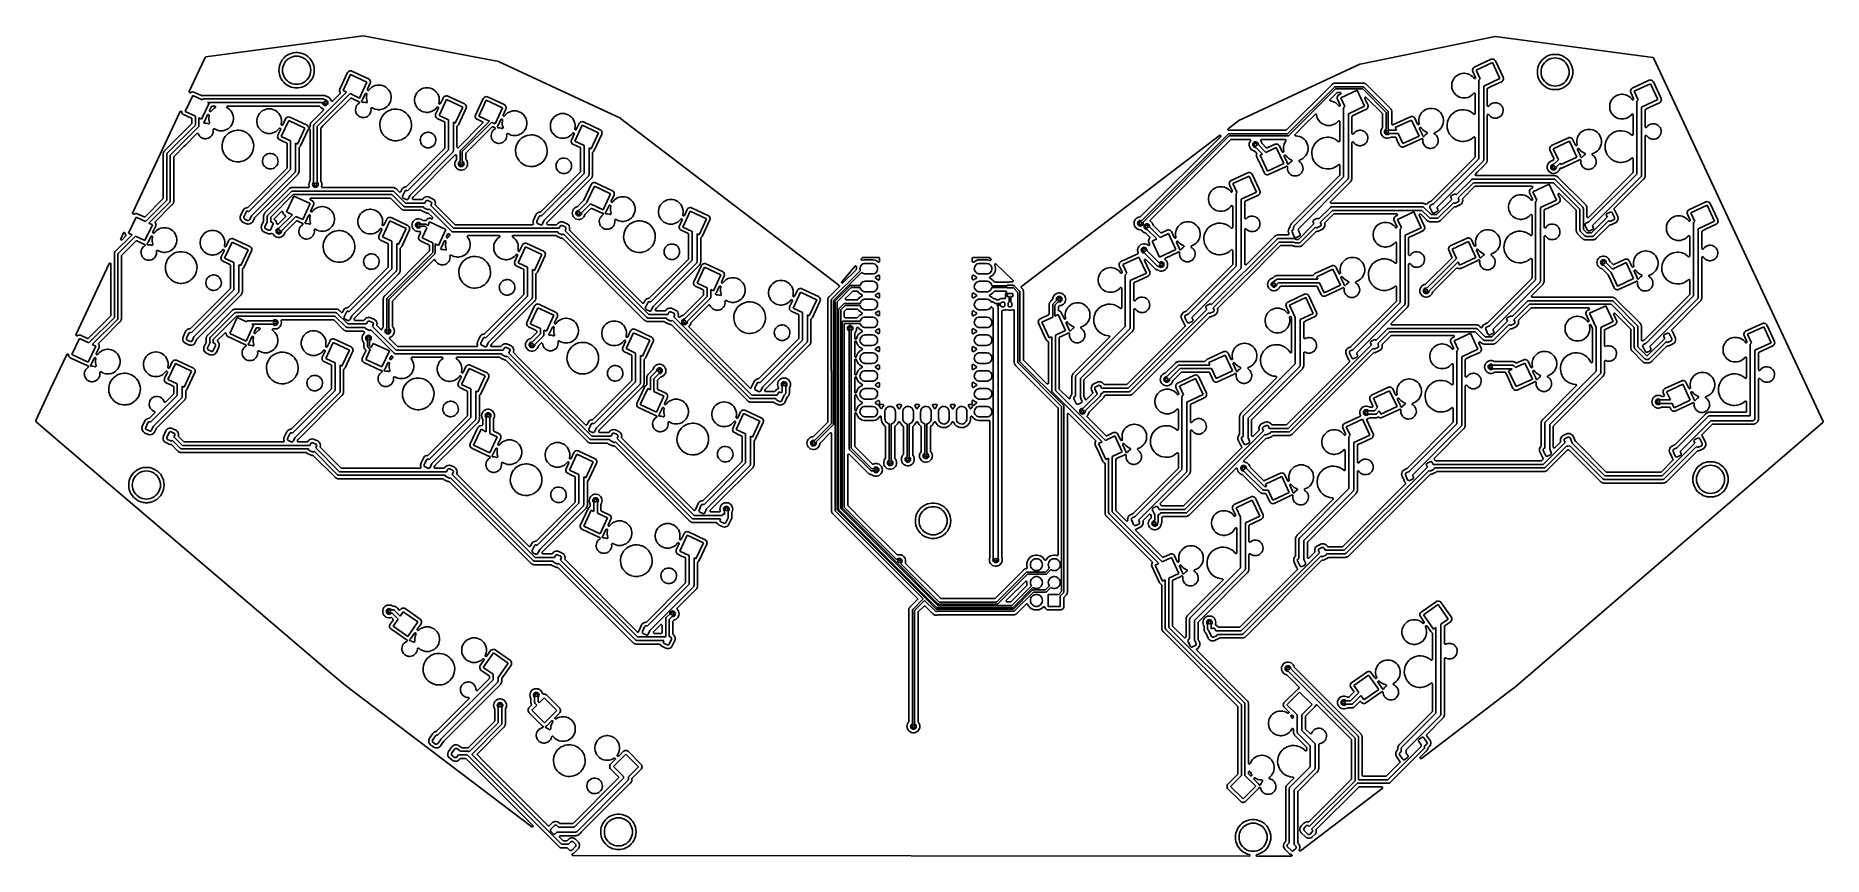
# Model space of a CAD drawing. Extents: x 15 to 269, y -160 to -43.
import ezdxf

# ---------------------------------------------------------------- set-up
doc = ezdxf.new("R2010")
doc.units = 0
doc.layers.add('BLACK', color=7, linetype='CONTINUOUS')

msp = doc.modelspace()

# ---------------------------------------------------------------- linework, layer by layer
at = {"layer": 'BLACK', "linetype": 'CONTINUOUS'}
for p, q in [((38.9375, -46.3614), (61.25, -43.3632)), ((61.25, -43.3632), (61.2898, -43.3643)), ((61.2898, -43.3643), (80.5547, -47.0376)), ((202.914, -47.3775), (222.1, -43.4547)), ((222.1, -43.4547), (222.141, -43.4533)), ((222.141, -43.4533), (244.502, -46.4415)), ((37.9893, -48.26), (38.8417, -46.4319)), ((38.8417, -46.4319), (38.8806, -46.3844)), ((38.8806, -46.3844), (38.9375, -46.3614)), ((49.3224, -47.945), (49.3025, -48.26)), ((49.3815, -47.6349), (49.3224, -47.945)), ((49.479, -47.3347), (49.3815, -47.6349)), ((49.6134, -47.0491), (49.479, -47.3347)), ((49.7826, -46.7826), (49.6134, -47.0491)), ((49.9838, -46.5394), (49.7826, -46.7826)), ((49.816, -48.26), (49.8364, -47.9754)), ((49.8364, -47.9754), (49.897, -47.6965)), ((49.897, -47.6965), (49.9967, -47.4292)), ((50.2139, -46.3233), (49.9838, -46.5394)), ((49.9967, -47.4292), (50.1335, -47.1787)), ((50.1335, -47.1787), (50.3045, -46.9503)), ((50.4692, -46.1378), (50.2139, -46.3233)), ((50.3045, -46.9503), (50.5063, -46.7485)), ((50.7458, -45.9858), (50.4692, -46.1378)), ((50.5063, -46.7485), (50.7347, -46.5775)), ((50.7347, -46.5775), (50.9852, -46.4407)), ((51.0393, -45.8696), (50.7458, -45.9858)), ((50.9852, -46.4407), (51.2525, -46.341)), ((51.345, -45.7911), (51.0393, -45.8696)), ((51.2525, -46.341), (51.5314, -46.2804)), ((51.6582, -45.7515), (51.345, -45.7911)), ((51.5314, -46.2804), (51.816, -46.26)), ((51.9738, -45.7515), (51.6582, -45.7515)), ((51.6582, -45.7515), (51.6582, -45.7515)), ((51.816, -46.26), (52.1006, -46.2804)), ((52.287, -45.7911), (51.9738, -45.7515)), ((51.9738, -45.7515), (51.9738, -45.7515)), ((52.1006, -46.2804), (52.3795, -46.341)), ((52.5927, -45.8696), (52.287, -45.7911)), ((52.3795, -46.341), (52.6468, -46.4407)), ((52.8862, -45.9858), (52.5927, -45.8696)), ((52.6468, -46.4407), (52.8973, -46.5775)), ((53.1628, -46.1378), (52.8862, -45.9858)), ((52.8973, -46.5775), (53.1257, -46.7485)), ((53.1257, -46.7485), (53.3275, -46.9503)), ((53.4181, -46.3233), (53.1628, -46.1378)), ((53.3275, -46.9503), (53.4985, -47.1787)), ((53.6482, -46.5394), (53.4181, -46.3233)), ((53.4985, -47.1787), (53.6353, -47.4292)), ((53.6353, -47.4292), (53.735, -47.6965)), ((53.6796, -46.5773), (53.6482, -46.5394)), ((53.8494, -46.7826), (53.6796, -46.5773)), ((53.735, -47.6965), (53.7956, -47.9754)), ((53.7956, -47.9754), (53.816, -48.26)), ((54.0186, -47.0491), (53.8494, -46.7826)), ((54.153, -47.3347), (54.0186, -47.0491)), ((54.2505, -47.6349), (54.153, -47.3347)), ((54.3096, -47.945), (54.2505, -47.6349)), ((54.3295, -48.26), (54.3096, -47.945)), ((80.5547, -47.0376), (80.5838, -47.047)), ((80.5838, -47.047), (96.6056, -54.5195)), ((185.652, -55.4247), (202.887, -47.3867)), ((202.887, -47.3867), (202.914, -47.3775)), ((218.901, -48.0881), (218.871, -48.2312)), ((218.871, -48.2312), (218.883, -48.3769)), ((218.97, -47.9592), (218.901, -48.0881)), ((219.073, -47.855), (218.97, -47.9592)), ((219.125, -47.8235), (219.073, -47.855)), ((221.524, -46.7047), (219.125, -47.8235)), ((219.384, -48.2638), (221.695, -47.1861)), ((221.582, -46.685), (221.524, -46.7047)), ((221.727, -46.6734), (221.582, -46.685)), ((221.695, -47.1861), (222.751, -49.4519)), ((221.871, -46.7033), (221.727, -46.6734)), ((221.999, -46.7724), (221.871, -46.7033)), ((221.871, -46.7033), (221.871, -46.7033)), ((221.871, -46.7033), (221.871, -46.7033)), ((222.104, -46.875), (221.999, -46.7724)), ((222.135, -46.9271), (222.104, -46.875)), ((222.875, -48.514), (222.135, -46.9271)), ((228.114, -48.199), (228.095, -48.514)), ((228.174, -47.8889), (228.114, -48.199)), ((228.271, -47.5887), (228.174, -47.8889)), ((228.405, -47.3031), (228.271, -47.5887)), ((228.575, -47.0366), (228.405, -47.3031)), ((228.776, -46.7934), (228.575, -47.0366)), ((228.608, -48.514), (228.628, -48.2294)), ((228.628, -48.2294), (228.689, -47.9505)), ((228.689, -47.9505), (228.789, -47.6832)), ((229.006, -46.5773), (228.776, -46.7934)), ((228.789, -47.6832), (228.925, -47.4327)), ((228.925, -47.4327), (229.097, -47.2043)), ((229.261, -46.3918), (229.006, -46.5773)), ((229.097, -47.2043), (229.298, -47.0025)), ((229.538, -46.2398), (229.261, -46.3918)), ((229.298, -47.0025), (229.527, -46.8315)), ((229.527, -46.8315), (229.777, -46.6947)), ((229.831, -46.1236), (229.538, -46.2398)), ((229.777, -46.6947), (230.045, -46.595)), ((230.137, -46.0451), (229.831, -46.1236)), ((230.045, -46.595), (230.323, -46.5344)), ((230.45, -46.0055), (230.137, -46.0451)), ((230.323, -46.5344), (230.608, -46.514)), ((230.766, -46.0055), (230.45, -46.0055)), ((230.45, -46.0055), (230.45, -46.0055)), ((230.608, -46.514), (230.893, -46.5344)), ((231.079, -46.0451), (230.766, -46.0055)), ((230.766, -46.0055), (230.766, -46.0055)), ((230.893, -46.5344), (231.171, -46.595)), ((231.385, -46.1236), (231.079, -46.0451)), ((231.171, -46.595), (231.439, -46.6947)), ((231.421, -46.1378), (231.385, -46.1236)), ((231.385, -46.1236), (231.385, -46.1236)), ((231.385, -46.1236), (231.385, -46.1236)), ((231.678, -46.2398), (231.421, -46.1378)), ((231.439, -46.6947), (231.689, -46.8315)), ((231.955, -46.3918), (231.678, -46.2398)), ((231.689, -46.8315), (231.918, -47.0025)), ((231.918, -47.0025), (232.119, -47.2043)), ((232.21, -46.5773), (231.955, -46.3918)), ((232.119, -47.2043), (232.291, -47.4327)), ((232.44, -46.7934), (232.21, -46.5773)), ((232.291, -47.4327), (232.427, -47.6832)), ((232.427, -47.6832), (232.527, -47.9505)), ((232.641, -47.0366), (232.44, -46.7934)), ((232.44, -46.7934), (232.44, -46.7934)), ((232.527, -47.9505), (232.588, -48.2294)), ((232.588, -48.2294), (232.608, -48.514)), ((232.811, -47.3031), (232.641, -47.0366)), ((232.847, -47.3796), (232.811, -47.3031)), ((232.811, -47.3031), (232.811, -47.3031)), ((232.945, -47.5887), (232.847, -47.3796)), ((233.042, -47.8889), (232.945, -47.5887)), ((233.102, -48.199), (233.042, -47.8889)), ((233.121, -48.514), (233.102, -48.199)), ((244.502, -46.4415), (244.559, -46.4644)), ((244.559, -46.4644), (244.598, -46.512)), ((244.598, -46.512), (268.689, -98.1629)), ((36.5733, -51.2967), (37.9893, -48.26)), ((49.3025, -48.26), (49.3224, -48.575)), ((49.3224, -48.575), (49.3815, -48.8851)), ((49.3815, -48.8851), (49.479, -49.1853)), ((49.479, -49.1853), (49.6134, -49.4709)), ((49.6134, -49.4709), (49.7826, -49.7374)), ((49.7826, -49.7374), (49.9838, -49.9806)), ((49.8364, -48.5446), (49.816, -48.26)), ((49.897, -48.8235), (49.8364, -48.5446)), ((49.9967, -49.0908), (49.897, -48.8235)), ((49.9838, -49.9806), (50.2139, -50.1967)), ((50.1335, -49.3413), (49.9967, -49.0908)), ((50.3045, -49.5697), (50.1335, -49.3413)), ((50.2139, -50.1967), (50.4692, -50.3822)), ((50.5063, -49.7715), (50.3045, -49.5697)), ((50.4692, -50.3822), (50.5938, -50.4507)), ((50.7347, -49.9425), (50.5063, -49.7715)), ((50.5938, -50.4507), (50.7458, -50.5342)), ((50.9852, -50.0793), (50.7347, -49.9425)), ((50.7458, -50.5342), (51.0393, -50.6504)), ((51.2525, -50.179), (50.9852, -50.0793)), ((51.0393, -50.6504), (51.345, -50.7289)), ((51.5314, -50.2396), (51.2525, -50.179)), ((51.345, -50.7289), (51.5791, -50.7585)), ((51.816, -50.26), (51.5314, -50.2396)), ((51.5791, -50.7585), (51.6582, -50.7685)), ((51.6582, -50.7685), (51.6582, -50.7685)), ((51.6582, -50.7685), (51.9738, -50.7685)), ((52.1006, -50.2396), (51.816, -50.26)), ((51.9738, -50.7685), (52.0441, -50.7596)), ((51.9738, -50.7685), (51.9738, -50.7685)), ((52.0441, -50.7596), (52.287, -50.7289)), ((52.3795, -50.179), (52.1006, -50.2396)), ((52.287, -50.7289), (52.5927, -50.6504)), ((52.6468, -50.0793), (52.3795, -50.179)), ((52.5927, -50.6504), (52.8862, -50.5342)), ((52.8973, -49.9425), (52.6468, -50.0793)), ((52.8862, -50.5342), (53.1628, -50.3822)), ((53.1257, -49.7715), (52.8973, -49.9425)), ((53.3275, -49.5697), (53.1257, -49.7715)), ((53.1628, -50.3822), (53.23, -50.3334)), ((53.23, -50.3334), (53.4181, -50.1967)), ((53.4985, -49.3413), (53.3275, -49.5697)), ((53.4181, -50.1967), (53.6482, -49.9806)), ((53.6353, -49.0908), (53.4985, -49.3413)), ((53.735, -48.8235), (53.6353, -49.0908)), ((53.6482, -49.9806), (53.8494, -49.7374)), ((53.6482, -49.9806), (53.6482, -49.9806)), ((53.6482, -49.9806), (53.6482, -49.9806)), ((53.7956, -48.5446), (53.735, -48.8235)), ((53.816, -48.26), (53.7956, -48.5446)), ((53.8494, -49.7374), (54.0186, -49.4709)), ((54.0186, -49.4709), (54.153, -49.1853)), ((54.153, -49.1853), (54.2505, -48.8851)), ((54.2505, -48.8851), (54.3096, -48.575)), ((54.3096, -48.575), (54.3295, -48.26)), ((59.0424, -48.6054), (57.9447, -50.9593)), ((58.4262, -51.1302), (59.4827, -48.8644)), ((59.0739, -48.5533), (59.0424, -48.6054)), ((59.1781, -48.4507), (59.0739, -48.5533)), ((59.307, -48.3816), (59.1781, -48.4507)), ((59.4501, -48.3517), (59.307, -48.3816)), ((59.5959, -48.3633), (59.4501, -48.3517)), ((59.4827, -48.8644), (61.7938, -49.9421)), ((59.6535, -48.383), (59.5959, -48.3633)), ((62.0528, -49.5018), (59.6535, -48.383)), ((61.7938, -49.9421), (60.7372, -52.2078)), ((61.8734, -50.9745), (62.2752, -50.1129)), ((62.1049, -49.5333), (62.0528, -49.5018)), ((62.2075, -49.6375), (62.1049, -49.5333)), ((62.2765, -49.7664), (62.2075, -49.6375)), ((62.2752, -50.1129), (62.2949, -50.0553)), ((62.2966, -49.8624), (62.2765, -49.7664)), ((62.2949, -50.0553), (62.3065, -49.9095)), ((62.3065, -49.9095), (62.2966, -49.8624)), ((62.5198, -50.6706), (62.3146, -50.8341)), ((62.747, -50.5394), (62.5198, -50.6706)), ((62.9912, -50.4435), (62.747, -50.5394)), ((63.247, -50.3851), (62.9912, -50.4435)), ((63.4431, -50.3704), (63.247, -50.3851)), ((63.5741, -50.3704), (63.4431, -50.3704)), ((63.4431, -50.3704), (63.4431, -50.3704)), ((63.7703, -50.3851), (63.5741, -50.3704)), ((63.5741, -50.3704), (63.5741, -50.3704)), ((64.026, -50.4435), (63.7703, -50.3851)), ((64.2703, -50.5394), (64.026, -50.4435)), ((64.4975, -50.6706), (64.2703, -50.5394)), ((64.7026, -50.8341), (64.4975, -50.6706)), ((64.4975, -50.6706), (64.4975, -50.6706)), ((70.0755, -50.7667), (69.8197, -50.8251)), ((70.2716, -50.752), (70.0755, -50.7667)), ((70.4026, -50.752), (70.2716, -50.752)), ((70.2716, -50.752), (70.2716, -50.752)), ((70.5988, -50.7667), (70.4026, -50.752)), ((70.4026, -50.752), (70.4026, -50.752)), ((70.8545, -50.8251), (70.5988, -50.7667)), ((198.875, -50.3152), (192.438, -56.7521)), ((192.612, -57.2969), (199.261, -50.6487)), ((198.883, -50.3066), (198.875, -50.3152)), ((198.912, -50.2709), (198.883, -50.3066)), ((198.93, -50.2582), (198.912, -50.2709)), ((198.945, -50.2456), (198.93, -50.2582)), ((198.96, -50.2303), (198.945, -50.2456)), ((199, -50.2067), (198.96, -50.2303)), ((199.009, -50.2003), (199, -50.2067)), ((199.047, -50.1731), (199.009, -50.2003)), ((199.067, -50.1651), (199.047, -50.1731)), ((199.084, -50.1566), (199.067, -50.1651)), ((199.103, -50.1456), (199.084, -50.1566)), ((199.147, -50.1327), (199.103, -50.1456)), ((199.159, -50.1289), (199.147, -50.1327)), ((199.202, -50.1119), (199.159, -50.1289)), ((199.213, -50.1105), (199.202, -50.1119)), ((199.223, -50.1091), (199.213, -50.1105)), ((199.242, -50.1052), (199.223, -50.1091)), ((199.263, -50.0992), (199.242, -50.1052)), ((199.261, -50.6487), (199.278, -50.6388)), ((199.309, -50.0977), (199.263, -50.0992)), ((199.278, -50.6388), (199.292, -50.6248)), ((199.292, -50.6248), (199.311, -50.6197)), ((199.321, -50.0968), (199.309, -50.0977)), ((199.311, -50.6197), (199.328, -50.6098)), ((199.325, -50.0962), (199.321, -50.0968)), ((199.354, -50.0962), (199.325, -50.0962)), ((199.328, -50.6098), (199.348, -50.6098)), ((199.348, -50.6098), (199.367, -50.6047)), ((199.358, -50.0962), (199.354, -50.0962)), ((199.432, -50.0939), (199.358, -50.0962)), ((199.367, -50.6047), (203.33, -50.6047)), ((199.453, -50.0962), (199.432, -50.0939)), ((203.293, -50.0962), (199.453, -50.0962)), ((203.305, -50.0957), (203.293, -50.0962)), ((203.351, -50.0913), (203.305, -50.0957)), ((203.33, -50.6047), (203.349, -50.6098)), ((203.349, -50.6098), (203.369, -50.6098)), ((203.364, -50.0934), (203.351, -50.0913)), ((203.351, -50.0913), (203.351, -50.0913)), ((203.373, -50.0947), (203.364, -50.0934)), ((203.369, -50.6098), (203.386, -50.6197)), ((203.392, -50.0962), (203.373, -50.0947)), ((203.386, -50.6197), (203.405, -50.6248)), ((203.414, -50.0962), (203.392, -50.0962)), ((203.405, -50.6248), (203.419, -50.6388)), ((203.458, -50.1077), (203.414, -50.0962)), ((203.414, -50.0962), (203.414, -50.0962)), ((203.419, -50.6388), (203.436, -50.6487)), ((203.436, -50.6487), (206.866, -54.0784)), ((203.47, -50.1101), (203.458, -50.1077)), ((203.515, -50.1174), (203.47, -50.1101)), ((203.535, -50.1259), (203.515, -50.1174)), ((203.554, -50.1322), (203.535, -50.1259)), ((203.575, -50.1376), (203.554, -50.1322)), ((203.589, -50.1456), (203.575, -50.1376)), ((203.615, -50.1599), (203.589, -50.1456)), ((203.626, -50.165), (203.615, -50.1599)), ((203.668, -50.1834), (203.626, -50.165)), ((203.685, -50.1967), (203.668, -50.1834)), ((203.702, -50.2074), (203.685, -50.1967)), ((203.685, -50.1967), (203.685, -50.1967)), ((203.72, -50.2178), (203.702, -50.2074)), ((203.754, -50.2495), (203.72, -50.2178)), ((203.763, -50.257), (203.754, -50.2495)), ((203.767, -50.2598), (203.763, -50.257)), ((203.787, -50.2804), (203.767, -50.2598)), ((203.79, -50.2831), (203.787, -50.2804)), ((203.844, -50.3334), (203.79, -50.2831)), ((203.857, -50.3502), (203.844, -50.3334)), ((207.2, -53.6927), (203.857, -50.3502)), ((215.958, -50.052), (215.918, -50.3114)), ((215.918, -50.3114), (215.918, -50.5738)), ((215.918, -50.5738), (215.958, -50.8332)), ((216.035, -49.8013), (215.958, -50.052)), ((216.149, -49.5649), (216.035, -49.8013)), ((216.23, -49.4462), (216.149, -49.5649)), ((216.297, -49.3481), (216.23, -49.4462)), ((216.475, -49.1558), (216.297, -49.3481)), ((216.68, -48.9922), (216.475, -49.1558)), ((216.907, -48.8611), (216.68, -48.9922)), ((217.152, -48.7652), (216.907, -48.8611)), ((217.407, -48.7068), (217.152, -48.7652)), ((217.603, -48.6921), (217.407, -48.7068)), ((217.734, -48.6921), (217.603, -48.6921)), ((217.603, -48.6921), (217.603, -48.6921)), ((217.931, -48.7068), (217.734, -48.6921)), ((217.734, -48.6921), (217.734, -48.6921)), ((218.186, -48.7652), (217.931, -48.7068)), ((218.431, -48.8611), (218.186, -48.7652)), ((218.472, -48.8851), (218.431, -48.8611)), ((218.431, -48.8611), (218.431, -48.8611)), ((218.431, -48.8611), (218.431, -48.8611)), ((218.658, -48.9922), (218.472, -48.8851)), ((218.863, -49.1558), (218.658, -48.9922)), ((218.658, -48.9922), (218.658, -48.9922)), ((219.041, -49.3481), (218.863, -49.1558)), ((218.863, -49.1558), (218.863, -49.1558)), ((218.863, -49.1558), (218.863, -49.1558)), ((218.883, -48.3769), (218.902, -48.4346)), ((218.902, -48.4346), (219.304, -49.2962)), ((219.089, -49.4185), (219.041, -49.3481)), ((219.135, -49.4588), (219.089, -49.4185)), ((219.194, -49.4726), (219.135, -49.4588)), ((219.253, -49.4564), (219.194, -49.4726)), ((219.297, -49.4141), (219.253, -49.4564)), ((219.316, -49.3561), (219.297, -49.4141)), ((219.304, -49.2962), (219.316, -49.3561)), ((219.951, -49.4797), (219.384, -48.2638)), ((219.758, -49.8172), (219.761, -49.7812)), ((219.758, -60.8356), (219.758, -49.8172)), ((219.761, -49.7739), (219.762, -49.7698)), ((219.761, -49.7812), (219.761, -49.7739)), ((219.762, -49.7698), (219.763, -49.7596)), ((219.763, -49.7596), (219.779, -49.7119)), ((219.779, -49.7119), (219.794, -49.6635)), ((219.794, -49.6635), (219.798, -49.6576)), ((219.798, -49.6576), (219.8, -49.6507)), ((219.8, -49.6507), (219.831, -49.6108)), ((219.831, -49.6108), (219.861, -49.5697)), ((219.861, -49.5697), (219.951, -49.4797)), ((222.751, -49.4519), (220.458, -50.5212)), ((220.458, -50.5212), (220.458, -60.9805)), ((221.038, -50.8118), (221.622, -50.5394)), ((221.622, -50.5394), (223.01, -49.8922)), ((223.174, -49.1558), (222.875, -48.514)), ((223.01, -49.8922), (223.063, -49.8607)), ((223.063, -49.8607), (223.165, -49.7565)), ((223.165, -49.7565), (223.182, -49.7249)), ((223.233, -49.281), (223.174, -49.1558)), ((223.182, -49.7249), (223.234, -49.6276)), ((223.253, -49.3387), (223.233, -49.281)), ((223.234, -49.6276), (223.264, -49.4844)), ((223.264, -49.4844), (223.253, -49.3387)), ((228.095, -48.514), (228.114, -48.829)), ((228.114, -48.829), (228.174, -49.1391)), ((228.174, -49.1391), (228.271, -49.4393)), ((228.271, -49.4393), (228.405, -49.7249)), ((228.405, -49.7249), (228.575, -49.9914)), ((228.575, -49.9914), (228.776, -50.2346)), ((228.628, -48.7986), (228.608, -48.514)), ((228.689, -49.0775), (228.628, -48.7986)), ((228.789, -49.3448), (228.689, -49.0775)), ((228.776, -50.2346), (229.006, -50.4507)), ((228.925, -49.5953), (228.789, -49.3448)), ((229.097, -49.8237), (228.925, -49.5953)), ((229.006, -50.4507), (229.261, -50.6362)), ((229.298, -50.0255), (229.097, -49.8237)), ((229.261, -50.6362), (229.538, -50.7882)), ((229.527, -50.1965), (229.298, -50.0255)), ((229.777, -50.3333), (229.527, -50.1965)), ((229.538, -50.7882), (229.538, -50.7882)), ((229.538, -50.7882), (229.831, -50.9044)), ((230.045, -50.433), (229.777, -50.3333)), ((230.323, -50.4936), (230.045, -50.433)), ((230.608, -50.514), (230.323, -50.4936)), ((230.893, -50.4936), (230.608, -50.514)), ((231.171, -50.433), (230.893, -50.4936)), ((231.439, -50.3333), (231.171, -50.433)), ((231.385, -50.9044), (231.678, -50.7882)), ((231.689, -50.1965), (231.439, -50.3333)), ((231.678, -50.7882), (231.955, -50.6362)), ((231.918, -50.0255), (231.689, -50.1965)), ((232.119, -49.8237), (231.918, -50.0255)), ((231.955, -50.6362), (232.041, -50.5738)), ((232.041, -50.5738), (232.21, -50.4507)), ((232.291, -49.5953), (232.119, -49.8237)), ((232.21, -50.4507), (232.44, -50.2346)), ((232.427, -49.3448), (232.291, -49.5953)), ((232.527, -49.0775), (232.427, -49.3448)), ((232.44, -50.2346), (232.641, -49.9914)), ((232.44, -50.2346), (232.44, -50.2346)), ((232.44, -50.2346), (232.44, -50.2346)), ((232.588, -48.7986), (232.527, -49.0775)), ((232.608, -48.514), (232.588, -48.7986)), ((232.641, -49.9914), (232.811, -49.7249)), ((232.811, -49.7249), (232.945, -49.4393)), ((232.945, -49.4393), (233.042, -49.1391)), ((233.042, -49.1391), (233.102, -48.829)), ((233.102, -48.829), (233.121, -48.514)), ((243.966, -49.6921), (241.567, -50.8109)), ((241.826, -51.2512), (244.137, -50.1735)), ((244.024, -49.6724), (243.966, -49.6921)), ((244.17, -49.6608), (244.024, -49.6724)), ((244.137, -50.1735), (245.194, -52.4393)), ((244.313, -49.6908), (244.17, -49.6608)), ((244.442, -49.7598), (244.313, -49.6908)), ((244.313, -49.6908), (244.313, -49.6908)), ((244.313, -49.6908), (244.313, -49.6908)), ((244.546, -49.8624), (244.442, -49.7598)), ((244.577, -49.9145), (244.546, -49.8624)), ((245.675, -52.2685), (244.577, -49.9145)), ((36.0084, -54.129), (37.065, -51.8632)), ((36.5625, -51.364), (36.5733, -51.2967)), ((36.589, -51.4268), (36.5625, -51.364)), ((36.6447, -51.4661), (36.589, -51.4268)), ((36.7127, -51.4701), (36.6447, -51.4661)), ((36.7425, -51.4539), (36.7127, -51.4701)), ((36.7447, -51.458), (36.7425, -51.4539)), ((36.8105, -51.4227), (36.7447, -51.458)), ((36.8893, -51.3805), (36.8105, -51.4227)), ((37.0324, -51.3505), (36.8893, -51.3805)), ((36.8893, -51.3805), (36.8893, -51.3805)), ((36.8893, -51.3805), (36.8893, -51.3805)), ((37.1782, -51.3621), (37.0324, -51.3505)), ((37.065, -51.8632), (38.3917, -52.4819)), ((37.2358, -51.3818), (37.1782, -51.3621)), ((38.2899, -51.8733), (37.2358, -51.3818)), ((38.335, -51.8847), (38.2899, -51.8733)), ((39.3761, -52.9409), (38.3195, -55.2067)), ((38.3812, -51.8787), (38.335, -51.8847)), ((38.382, -51.8784), (38.3812, -51.8787)), ((38.3855, -51.8772), (38.382, -51.8784)), ((38.4578, -51.8509), (38.3855, -51.8772)), ((38.3917, -52.4819), (38.4561, -52.4176)), ((38.4561, -52.4176), (38.5372, -52.3634)), ((38.4773, -51.8466), (38.4578, -51.8509)), ((38.554, -51.8398), (38.4773, -51.8466)), ((38.5372, -52.3634), (38.6329, -52.3443)), ((38.5575, -51.8395), (38.554, -51.8398)), ((38.5887, -51.8358), (38.5575, -51.8395)), ((38.5943, -51.8358), (38.5887, -51.8358)), ((38.6051, -51.8354), (38.5943, -51.8358)), ((38.6551, -51.831), (38.6051, -51.8354)), ((38.6329, -52.3443), (55.5943, -52.3443)), ((38.6664, -51.8326), (38.6551, -51.831)), ((38.6551, -51.831), (38.6551, -51.831)), ((38.6792, -51.8345), (38.6664, -51.8326)), ((38.6971, -51.8358), (38.6792, -51.8345)), ((55.5814, -51.8358), (38.6971, -51.8358)), ((55.4741, -52.8443), (39.169, -52.8443)), ((39.169, -52.8443), (39.3761, -52.9409)), ((54.3132, -55.9793), (58.9282, -51.3643)), ((59.4105, -51.5892), (54.74, -56.2596)), ((55.47, -52.87), (55.4741, -52.8443)), ((55.4896, -52.9936), (55.47, -52.87)), ((55.5464, -53.1051), (55.4896, -52.9936)), ((55.6349, -53.1936), (55.5464, -53.1051)), ((55.585, -51.8358), (55.5814, -51.8358)), ((55.6609, -51.8336), (55.585, -51.8358)), ((55.5943, -52.3443), (55.69, -52.3634)), ((55.7464, -53.2504), (55.6349, -53.1936)), ((55.6621, -51.8335), (55.6609, -51.8336)), ((55.6818, -51.8356), (55.6621, -51.8335)), ((55.683, -51.8358), (55.6818, -51.8356)), ((55.7464, -51.8509), (55.683, -51.8358)), ((55.69, -52.3634), (55.7711, -52.4176)), ((55.7567, -51.8533), (55.7464, -51.8509)), ((55.87, -53.27), (55.7464, -53.2504)), ((55.7603, -51.8541), (55.7567, -51.8533)), ((55.8357, -51.8697), (55.7603, -51.8541)), ((55.7711, -52.4176), (55.8299, -52.4763)), ((55.8299, -52.4763), (55.87, -52.47)), ((55.8545, -51.8762), (55.8357, -51.8697)), ((55.9233, -51.9107), (55.8545, -51.8762)), ((55.87, -52.47), (55.9936, -52.4896)), ((55.9936, -53.2504), (55.87, -53.27)), ((55.9265, -51.9123), (55.9233, -51.9107)), ((55.9963, -51.9449), (55.9265, -51.9123)), ((55.9936, -52.4896), (56.1051, -52.5464)), ((56.1051, -53.1936), (55.9936, -53.2504)), ((56.0131, -51.9556), (55.9963, -51.9449)), ((56.015, -51.9572), (56.0131, -51.9556)), ((56.069, -51.9835), (56.015, -51.9572)), ((56.1523, -52.0012), (56.069, -51.9835)), ((56.1051, -52.5464), (56.1936, -52.6349)), ((56.1936, -53.1051), (56.1051, -53.1936)), ((56.3268, -52.0789), (56.1523, -52.0012)), ((56.1936, -52.6349), (56.2504, -52.7464)), ((56.2504, -52.9936), (56.1936, -53.1051)), ((56.2504, -52.7464), (56.27, -52.87)), ((56.27, -52.87), (56.2504, -52.9936)), ((56.3228, -55.3959), (59.4569, -52.2619)), ((56.362, -52.1045), (56.3268, -52.0789)), ((56.4813, -52.1911), (56.362, -52.1045)), ((56.5532, -52.271), (56.4813, -52.1911)), ((56.609, -52.3331), (56.5532, -52.271)), ((56.6863, -52.4668), (56.609, -52.3331)), ((56.7045, -52.4984), (56.6863, -52.4668)), ((56.722, -52.5523), (56.7045, -52.4984)), ((56.7328, -52.5856), (56.722, -52.5523)), ((56.7666, -52.6383), (56.7328, -52.5856)), ((56.8218, -52.6678), (56.7666, -52.6383)), ((56.8844, -52.6666), (56.8218, -52.6678)), ((56.9385, -52.635), (56.8844, -52.6666)), ((57.9914, -51.582), (56.9385, -52.635)), ((57.925, -51.017), (57.9135, -51.1627)), ((57.9135, -51.1627), (57.9434, -51.3059)), ((57.9447, -50.9593), (57.925, -51.017)), ((57.9434, -51.3059), (58.013, -51.4358)), ((58.0198, -51.538), (57.9914, -51.582)), ((58.013, -51.4358), (58.0274, -51.4861)), ((58.0274, -51.4861), (58.0198, -51.538)), ((58.9282, -51.3643), (58.4262, -51.1302)), ((60.7372, -52.2078), (59.4105, -51.5892)), ((59.4569, -52.2619), (59.4988, -52.2343)), ((59.4988, -52.2343), (59.5482, -52.2256)), ((59.5482, -52.2256), (59.597, -52.2372)), ((59.597, -52.2372), (60.2012, -52.519)), ((60.2012, -52.519), (60.5664, -52.6893)), ((60.3829, -53.2445), (60.2777, -53.4266)), ((60.5207, -53.0855), (60.3829, -53.2445)), ((60.686, -52.9555), (60.5207, -53.0855)), ((60.5664, -52.6893), (60.6241, -52.7089)), ((60.6241, -52.7089), (60.6583, -52.7117)), ((60.6583, -52.7117), (60.7182, -52.7327)), ((60.7053, -52.9455), (60.686, -52.9555)), ((60.7524, -52.903), (60.7053, -52.9455)), ((60.7182, -52.7327), (60.7598, -52.7806)), ((60.7723, -52.8428), (60.7524, -52.903)), ((60.7598, -52.7806), (60.7723, -52.8428)), ((61.0519, -52.6893), (61.0552, -52.629)), ((61.0774, -52.744), (61.0519, -52.6893)), ((61.0552, -52.629), (61.0866, -52.5774)), ((61.1257, -52.7802), (61.0774, -52.744)), ((61.0866, -52.5774), (61.146, -52.519)), ((61.1854, -52.7893), (61.1257, -52.7802)), ((61.146, -52.519), (61.1775, -52.4668)), ((61.1775, -52.4668), (61.574, -51.6167)), ((61.2317, -52.7848), (61.1854, -52.7893)), ((61.3893, -52.7848), (61.2317, -52.7848)), ((61.5959, -52.8246), (61.3893, -52.7848)), ((61.3893, -52.7848), (61.3893, -52.7848)), ((61.574, -51.6167), (61.6129, -51.5692)), ((61.6349, -52.8402), (61.5959, -52.8246)), ((61.5959, -52.8246), (61.5959, -52.8246)), ((61.5959, -52.8246), (61.5959, -52.8246)), ((61.6129, -51.5692), (61.6699, -51.5462)), ((61.6946, -52.8642), (61.6349, -52.8402)), ((61.6699, -51.5462), (61.7309, -51.5534)), ((61.7632, -52.871), (61.6946, -52.8642)), ((61.7309, -51.5534), (61.781, -51.589)), ((61.7667, -51.9329), (61.7581, -51.9898)), ((61.7581, -51.9898), (61.7581, -52.2521)), ((61.7581, -52.2521), (61.7972, -52.5116)), ((61.8248, -52.8402), (61.7632, -52.871)), ((61.7972, -51.7303), (61.7667, -51.9329)), ((61.781, -51.589), (61.8078, -51.6443)), ((61.8048, -51.7056), (61.7972, -51.7303)), ((61.7972, -52.5116), (61.859, -52.7117)), ((61.8078, -51.6443), (61.8048, -51.7056)), ((61.8604, -52.7814), (61.8248, -52.8402)), ((61.859, -52.7117), (61.8592, -52.7125)), ((61.8592, -52.7125), (61.8604, -52.7814)), ((61.862, -51.0344), (61.8734, -50.9745)), ((61.8805, -51.0925), (61.862, -51.0344)), ((61.9245, -51.1347), (61.8805, -51.0925)), ((61.9832, -51.1509), (61.9245, -51.1347)), ((62.0426, -51.1371), (61.9832, -51.1509)), ((62.0883, -51.0968), (62.0426, -51.1371)), ((62.1362, -51.0265), (62.0883, -51.0968)), ((62.3146, -50.8341), (62.1362, -51.0265)), ((64.8811, -51.0265), (64.7026, -50.8341)), ((64.7026, -50.8341), (64.7026, -50.8341)), ((64.7026, -50.8341), (64.7026, -50.8341)), ((64.7026, -53.4077), (64.8334, -53.2668)), ((64.8334, -53.2668), (64.8811, -53.2154)), ((65.0289, -51.2432), (64.8811, -51.0265)), ((64.8811, -51.0265), (64.8811, -51.0265)), ((64.8811, -51.0265), (64.8811, -51.0265)), ((64.8811, -53.2154), (65.0289, -52.9986)), ((64.8811, -53.2154), (64.8811, -53.2154)), ((64.8811, -53.2154), (64.8811, -53.2154)), ((65.1427, -51.4796), (65.0289, -51.2432)), ((65.0289, -52.9986), (65.1427, -52.7623)), ((65.22, -51.7303), (65.1427, -51.4796)), ((65.1427, -52.7623), (65.22, -52.5116)), ((65.2591, -51.9898), (65.22, -51.7303)), ((65.22, -52.5116), (65.2591, -52.2521)), ((65.2591, -52.2521), (65.2591, -51.9898)), ((68.6257, -52.1119), (68.5866, -52.3714)), ((68.5866, -52.3714), (68.5866, -52.6337)), ((68.5866, -52.6337), (68.6257, -52.8932)), ((68.7031, -51.8612), (68.6257, -52.1119)), ((68.6257, -52.8932), (68.7031, -53.1439)), ((68.8169, -51.6248), (68.7031, -51.8612)), ((68.7031, -53.1439), (68.8169, -53.3802)), ((68.9115, -51.4861), (68.8169, -51.6248)), ((68.9647, -51.4081), (68.9115, -51.4861)), ((69.1431, -51.2157), (68.9647, -51.4081)), ((69.3483, -51.0522), (69.1431, -51.2157)), ((69.5755, -50.921), (69.3483, -51.0522)), ((69.8197, -50.8251), (69.5755, -50.921)), ((71.0988, -50.921), (70.8545, -50.8251)), ((71.1597, -50.9561), (71.0988, -50.921)), ((71.0988, -50.921), (71.0988, -50.921)), ((71.0988, -50.921), (71.0988, -50.921)), ((71.326, -51.0522), (71.1597, -50.9561)), ((71.5311, -51.2157), (71.326, -51.0522)), ((71.326, -51.0522), (71.326, -51.0522)), ((71.7096, -51.4081), (71.5311, -51.2157)), ((71.5311, -51.2157), (71.5311, -51.2157)), ((71.5311, -51.2157), (71.5311, -51.2157)), ((71.8574, -51.6248), (71.7096, -51.4081)), ((71.7096, -51.4081), (71.7096, -51.4081)), ((71.7096, -51.4081), (71.7096, -51.4081)), ((71.9712, -51.8612), (71.8574, -51.6248)), ((72.0485, -52.1119), (71.9712, -51.8612)), ((72.0379, -52.9792), (72.0409, -52.9178)), ((72.0647, -53.0345), (72.0379, -52.9792)), ((72.0409, -52.9178), (72.0485, -52.8932)), ((72.0876, -52.3714), (72.0485, -52.1119)), ((72.0485, -52.8932), (72.0876, -52.6337)), ((72.052, -54.6814), (73.1085, -52.4156)), ((72.1148, -53.0701), (72.0647, -53.0345)), ((72.0876, -52.6337), (72.0876, -52.3714)), ((72.1758, -53.0773), (72.1148, -53.0701)), ((72.2328, -53.0543), (72.1758, -53.0773)), ((72.2718, -53.0068), (72.2328, -53.0543)), ((72.6682, -52.1567), (72.2718, -53.0068)), ((72.6997, -52.1045), (72.6682, -52.1567)), ((72.8039, -52.0019), (72.6997, -52.1045)), ((72.9328, -51.9329), (72.8039, -52.0019)), ((73.0759, -51.9029), (72.9328, -51.9329)), ((73.2217, -51.9145), (73.0759, -51.9029)), ((73.1085, -52.4156), (75.4196, -53.4933)), ((73.2793, -51.9342), (73.2217, -51.9145)), ((75.6786, -53.053), (73.2793, -51.9342)), ((75.7307, -53.0845), (75.6786, -53.053)), ((75.8333, -53.1887), (75.7307, -53.0845)), ((75.9023, -53.3176), (75.8333, -53.1887)), ((75.9323, -53.4606), (75.9023, -53.3176)), ((78.3226, -52.271), (77.225, -54.625)), ((77.7064, -54.7958), (78.7629, -52.53)), ((78.3242, -52.2685), (78.3226, -52.271)), ((78.3307, -52.2577), (78.3242, -52.2685)), ((78.3541, -52.2189), (78.3307, -52.2577)), ((78.4584, -52.1163), (78.3541, -52.2189)), ((78.5872, -52.0473), (78.4584, -52.1163)), ((78.7304, -52.0173), (78.5872, -52.0473)), ((78.8761, -52.0289), (78.7304, -52.0173)), ((78.7629, -52.53), (81.074, -53.6077)), ((78.9338, -52.0486), (78.8761, -52.0289)), ((81.2826, -53.1439), (78.9338, -52.0486)), ((81.333, -53.1674), (81.2826, -53.1439)), ((81.3414, -53.1725), (81.333, -53.1674)), ((81.3852, -53.1989), (81.3414, -53.1725)), ((81.4877, -53.3031), (81.3852, -53.1989)), ((81.5568, -53.432), (81.4877, -53.3031)), ((199.429, -50.9047), (192.781, -57.553)), ((198.604, -52.4759), (198.638, -52.4147)), ((198.609, -52.5455), (198.604, -52.4759)), ((198.651, -52.6015), (198.609, -52.5455)), ((198.638, -52.4147), (199.603, -51.4496)), ((198.7, -52.6201), (198.651, -52.6015)), ((198.7, -52.6234), (198.7, -52.6201)), ((198.965, -52.6839), (198.7, -52.6234)), ((199.209, -52.7797), (198.965, -52.6839)), ((199.244, -52.7998), (199.209, -52.7797)), ((199.209, -52.7797), (199.209, -52.7797)), ((199.209, -52.7797), (199.209, -52.7797)), ((199.436, -52.9109), (199.244, -52.7998)), ((203.268, -50.9047), (199.429, -50.9047)), ((199.641, -53.0745), (199.436, -52.9109)), ((199.436, -52.9109), (199.436, -52.9109)), ((199.603, -51.4496), (199.643, -51.4227)), ((199.82, -53.2668), (199.641, -53.0745)), ((199.641, -53.0745), (199.641, -53.0745)), ((199.641, -53.0745), (199.641, -53.0745)), ((199.643, -51.4227), (199.691, -51.4132)), ((199.679, -52.0067), (199.649, -52.1498)), ((199.649, -52.1498), (199.661, -52.2956)), ((199.661, -52.2956), (199.681, -52.3532)), ((199.748, -51.8778), (199.679, -52.0067)), ((199.681, -52.3532), (200.082, -53.2149)), ((199.691, -51.4132), (200.049, -51.4132)), ((199.851, -51.7736), (199.748, -51.8778)), ((199.857, -53.3213), (199.82, -53.2668)), ((199.82, -53.2668), (199.82, -53.2668)), ((199.82, -53.2668), (199.82, -53.2668)), ((199.903, -51.7421), (199.851, -51.7736)), ((199.867, -53.3371), (199.857, -53.3213)), ((200.006, -51.6942), (199.903, -51.7421)), ((200.101, -51.6496), (200.006, -51.6942)), ((200.049, -51.4132), (200.113, -51.4309)), ((200.094, -53.2747), (200.075, -53.3328)), ((200.082, -53.2149), (200.094, -53.2747)), ((200.152, -51.6066), (200.101, -51.6496)), ((200.113, -51.4309), (200.158, -51.479)), ((200.173, -51.5437), (200.152, -51.6066)), ((200.158, -51.479), (200.173, -51.5437)), ((200.162, -52.1824), (202.473, -51.1047)), ((200.729, -53.3983), (200.162, -52.1824)), ((202.473, -51.1047), (203.53, -53.3705)), ((206.61, -54.2465), (203.268, -50.9047)), ((203.57, -52.2086), (203.596, -52.1457)), ((203.58, -52.2761), (203.57, -52.2086)), ((204.011, -53.1997), (203.58, -52.2761)), ((203.596, -52.1457), (203.652, -52.1065)), ((203.652, -52.1065), (203.721, -52.1029)), ((203.721, -52.1029), (203.78, -52.1361)), ((203.78, -52.1361), (206.065, -54.4209)), ((204.031, -53.2573), (204.011, -53.1997)), ((204.037, -53.3371), (204.031, -53.2573)), ((215.958, -50.8332), (216.035, -51.084)), ((216.035, -51.084), (216.149, -51.3203)), ((216.149, -51.3203), (216.279, -51.5118)), ((216.279, -51.5118), (216.297, -51.5371)), ((216.297, -51.5371), (216.453, -51.7056)), ((216.453, -51.7056), (216.475, -51.7294)), ((216.475, -51.7294), (216.68, -51.893)), ((216.68, -51.893), (216.907, -52.0242)), ((216.907, -52.0242), (217.047, -52.0789)), ((217.047, -52.0789), (217.112, -52.1045)), ((217.112, -52.1045), (217.152, -52.12)), ((217.152, -52.12), (217.407, -52.1784)), ((217.407, -52.1784), (217.463, -52.1826)), ((217.463, -52.1826), (217.603, -52.1931)), ((217.603, -52.1931), (217.603, -52.1931)), ((217.603, -52.1931), (217.734, -52.1931)), ((217.734, -52.1931), (217.857, -52.1839)), ((217.734, -52.1931), (217.734, -52.1931)), ((217.857, -52.1839), (217.931, -52.1784)), ((217.931, -52.1784), (218.186, -52.12)), ((218.186, -52.12), (218.431, -52.0242)), ((218.431, -52.0242), (218.658, -51.893)), ((218.658, -51.893), (218.863, -51.7294)), ((218.863, -51.7294), (218.968, -51.6167)), ((218.968, -51.6167), (219.035, -51.5442)), ((219.035, -51.5442), (219.084, -51.5118)), ((219.084, -51.5118), (219.142, -51.5057)), ((219.142, -51.5057), (219.197, -51.5272)), ((219.197, -51.5272), (219.236, -51.5714)), ((219.236, -51.5714), (219.25, -51.6286)), ((219.25, -51.6286), (219.25, -54.3799)), ((220.967, -50.9242), (220.986, -50.8575)), ((220.967, -53.3016), (220.967, -50.9242)), ((220.983, -53.3636), (220.967, -53.3016)), ((220.986, -50.8575), (221.038, -50.8118)), ((221.292, -53.2445), (221.217, -53.3314)), ((221.354, -53.1725), (221.292, -53.2445)), ((221.391, -53.1439), (221.354, -53.1725)), ((221.52, -53.0424), (221.391, -53.1439)), ((221.707, -52.9461), (221.52, -53.0424)), ((221.908, -52.8868), (221.707, -52.9461)), ((221.984, -52.8796), (221.908, -52.8868)), ((222.065, -52.8718), (221.984, -52.8796)), ((222.223, -52.8718), (222.065, -52.8718)), ((222.43, -52.9116), (222.223, -52.8718)), ((222.223, -52.8718), (222.223, -52.8718)), ((222.445, -52.9178), (222.43, -52.9116)), ((222.43, -52.9116), (222.43, -52.9116)), ((222.43, -52.9116), (222.43, -52.9116)), ((222.625, -52.9898), (222.445, -52.9178)), ((222.802, -53.1035), (222.625, -52.9898)), ((222.954, -53.2487), (222.802, -53.1035)), ((222.802, -53.1035), (222.802, -53.1035)), ((222.802, -53.1035), (222.802, -53.1035)), ((222.993, -53.3031), (222.954, -53.2487)), ((223.076, -53.42), (222.993, -53.3031)), ((229.831, -50.9044), (230.137, -50.9829)), ((230.137, -50.9829), (230.371, -51.0125)), ((230.371, -51.0125), (230.45, -51.0225)), ((230.45, -51.0225), (230.45, -51.0225)), ((230.45, -51.0225), (230.766, -51.0225)), ((230.766, -51.0225), (230.836, -51.0136)), ((230.766, -51.0225), (230.766, -51.0225)), ((230.836, -51.0136), (231.079, -50.9829)), ((231.079, -50.9829), (231.385, -50.9044)), ((238.4, -53.0394), (238.361, -53.2989)), ((238.361, -53.2989), (238.361, -53.5612)), ((238.477, -52.7887), (238.4, -53.0394)), ((238.591, -52.5523), (238.477, -52.7887)), ((238.672, -52.4336), (238.591, -52.5523)), ((238.739, -52.3356), (238.672, -52.4336)), ((238.917, -52.1432), (238.739, -52.3356)), ((239.122, -51.9797), (238.917, -52.1432)), ((239.349, -51.8485), (239.122, -51.9797)), ((239.594, -51.7526), (239.349, -51.8485)), ((239.85, -51.6942), (239.594, -51.7526)), ((240.046, -51.6795), (239.85, -51.6942)), ((240.177, -51.6795), (240.046, -51.6795)), ((240.046, -51.6795), (240.046, -51.6795)), ((240.373, -51.6942), (240.177, -51.6795)), ((240.177, -51.6795), (240.177, -51.6795)), ((240.629, -51.7526), (240.373, -51.6942)), ((240.873, -51.8485), (240.629, -51.7526)), ((240.924, -51.8778), (240.873, -51.8485)), ((240.873, -51.8485), (240.873, -51.8485)), ((240.873, -51.8485), (240.873, -51.8485)), ((241.1, -51.9797), (240.924, -51.8778)), ((241.113, -51.9898), (241.1, -51.9797)), ((241.305, -52.1432), (241.113, -51.9898)), ((241.484, -52.3356), (241.305, -52.1432)), ((241.305, -52.1432), (241.305, -52.1432)), ((241.305, -52.1432), (241.305, -52.1432)), ((241.343, -51.0755), (241.313, -51.2186)), ((241.313, -51.2186), (241.325, -51.3644)), ((241.325, -51.3644), (241.345, -51.422)), ((241.412, -50.9466), (241.343, -51.0755)), ((241.345, -51.422), (241.746, -52.2836)), ((241.515, -50.8424), (241.412, -50.9466)), ((241.508, -52.3714), (241.484, -52.3356)), ((241.484, -52.3356), (241.484, -52.3356)), ((241.484, -52.3356), (241.484, -52.3356)), ((241.531, -52.4059), (241.508, -52.3714)), ((241.567, -50.8109), (241.515, -50.8424)), ((241.577, -52.4462), (241.531, -52.4059)), ((241.637, -52.46), (241.577, -52.4462)), ((241.695, -52.4438), (241.637, -52.46)), ((241.739, -52.4016), (241.695, -52.4438)), ((241.758, -52.3435), (241.739, -52.4016)), ((241.746, -52.2836), (241.758, -52.3435)), ((242.393, -52.4671), (241.826, -51.2512)), ((242.2, -52.8046), (242.203, -52.7686)), ((242.2, -63.0251), (242.2, -52.8046)), ((242.203, -52.7614), (242.204, -52.7572)), ((242.203, -52.7686), (242.203, -52.7614)), ((242.204, -52.7572), (242.205, -52.747)), ((242.205, -52.747), (242.222, -52.6993)), ((242.222, -52.6993), (242.236, -52.6509)), ((242.236, -52.6509), (242.24, -52.645)), ((242.24, -52.645), (242.243, -52.6381)), ((242.243, -52.6381), (242.274, -52.5982)), ((242.274, -52.5982), (242.303, -52.5572)), ((242.303, -52.5572), (242.393, -52.4671)), ((245.194, -52.4393), (242.9, -53.5086)), ((244.065, -53.5267), (245.453, -52.8796)), ((245.453, -52.8796), (245.505, -52.8481)), ((245.505, -52.8481), (245.607, -52.7439)), ((245.607, -52.7439), (245.62, -52.7205)), ((245.62, -52.7205), (245.676, -52.615)), ((245.676, -52.271), (245.675, -52.2685)), ((245.695, -52.3261), (245.676, -52.271)), ((245.676, -52.615), (245.706, -52.4719)), ((245.706, -52.4719), (245.695, -52.3261)), ((28.5228, -68.5614), (35.2584, -54.1166)), ((35.2584, -54.1166), (35.303, -54.0651)), ((35.303, -54.0651), (35.3681, -54.045)), ((35.3681, -54.045), (35.434, -54.0623)), ((35.434, -54.0623), (35.4808, -54.1119)), ((35.4808, -54.1119), (35.4876, -54.1451)), ((35.4876, -54.1451), (35.4921, -54.1441)), ((35.4921, -54.1441), (35.5257, -54.3047)), ((35.5257, -54.3047), (35.5947, -54.4336)), ((35.5947, -54.4336), (35.5947, -54.4336)), ((35.5947, -54.4336), (35.6973, -54.5378)), ((35.6973, -54.5378), (35.7494, -54.5693)), ((35.7494, -54.5693), (36.3699, -54.8586)), ((37.4422, -54.7976), (36.0084, -54.129)), ((36.3699, -54.8586), (36.8622, -55.0882)), ((36.8622, -55.0882), (36.9143, -55.1339)), ((36.9243, -55.8307), (36.8974, -55.8709)), ((36.9143, -55.1339), (36.9337, -55.2005)), ((36.9337, -55.7832), (36.9243, -55.8307)), ((36.9337, -55.2005), (36.9337, -55.7832)), ((37.4422, -56.0452), (37.4422, -54.7976)), ((38.3195, -55.2067), (37.9422, -55.0307)), ((37.9422, -55.0307), (37.9422, -56.1488)), ((38.6341, -55.6881), (38.6375, -55.6278)), ((38.6596, -55.7428), (38.6341, -55.6881)), ((38.6375, -55.6278), (38.6689, -55.5763)), ((38.708, -55.779), (38.6596, -55.7428)), ((38.6689, -55.5763), (38.7283, -55.5178)), ((38.7677, -55.7881), (38.708, -55.779)), ((38.7283, -55.5178), (38.7598, -55.4657)), ((38.7598, -55.4657), (39.1562, -54.6155)), ((38.814, -55.7837), (38.7677, -55.7881)), ((38.9716, -55.7837), (38.814, -55.7837)), ((39.1781, -55.8235), (38.9716, -55.7837)), ((38.9716, -55.7837), (38.9716, -55.7837)), ((39.1562, -54.6155), (39.1952, -54.568)), ((39.1962, -55.8307), (39.1781, -55.8235)), ((39.1781, -55.8235), (39.1781, -55.8235)), ((39.1781, -55.8235), (39.1781, -55.8235)), ((39.1952, -54.568), (39.2522, -54.545)), ((39.2769, -55.863), (39.1962, -55.8307)), ((39.2522, -54.545), (39.3132, -54.5522)), ((39.3454, -55.8698), (39.2769, -55.863)), ((39.3132, -54.5522), (39.3633, -54.5878)), ((39.349, -54.9317), (39.3404, -54.9886)), ((39.3404, -54.9886), (39.3404, -55.2509)), ((39.3404, -55.2509), (39.3795, -55.5104)), ((39.407, -55.8391), (39.3454, -55.8698)), ((39.3795, -54.7291), (39.349, -54.9317)), ((39.3633, -54.5878), (39.3901, -54.6431)), ((39.3871, -54.7045), (39.3795, -54.7291)), ((39.3795, -55.5104), (39.4347, -55.6894)), ((39.3901, -54.6431), (39.3871, -54.7045)), ((39.4427, -55.7802), (39.407, -55.8391)), ((39.4347, -55.6894), (39.4415, -55.7113)), ((39.4415, -55.7113), (39.4427, -55.7802)), ((39.4443, -54.0332), (39.4557, -53.9733)), ((39.4628, -54.0913), (39.4443, -54.0332)), ((39.4557, -53.9733), (39.7117, -53.4244)), ((39.5067, -54.1335), (39.4628, -54.0913)), ((39.5655, -54.1497), (39.5067, -54.1335)), ((39.6249, -54.136), (39.5655, -54.1497)), ((39.6705, -54.0956), (39.6249, -54.136)), ((39.7185, -54.0253), (39.6705, -54.0956)), ((39.7117, -53.4244), (39.7574, -53.3723)), ((39.8969, -53.833), (39.7185, -54.0253)), ((39.7574, -53.3723), (39.824, -53.3528)), ((39.824, -53.3528), (40.1875, -53.3528)), ((40.102, -53.6694), (39.8969, -53.833)), ((40.2495, -53.5842), (40.102, -53.6694)), ((40.1875, -53.3528), (40.2495, -53.3695)), ((40.2495, -53.3695), (40.2949, -53.4148)), ((40.2949, -53.5388), (40.2495, -53.5842)), ((40.2949, -53.4148), (40.3115, -53.4768)), ((40.3115, -53.4768), (40.2949, -53.5388)), ((41.8703, -53.4768), (41.8869, -53.4148)), ((41.8869, -53.5388), (41.8703, -53.4768)), ((41.8869, -53.4148), (41.9323, -53.3695)), ((41.9323, -53.5842), (41.8869, -53.5388)), ((41.9323, -53.3695), (41.9943, -53.3528)), ((42.0798, -53.6694), (41.9323, -53.5842)), ((41.9943, -53.3528), (55.0281, -53.3528)), ((42.1087, -53.6925), (42.0798, -53.6694)), ((42.2849, -53.833), (42.1087, -53.6925)), ((42.4633, -54.0253), (42.2849, -53.833)), ((42.2849, -53.833), (42.2849, -53.833)), ((42.2849, -53.833), (42.2849, -53.833)), ((42.6111, -54.2421), (42.4633, -54.0253)), ((42.4633, -54.0253), (42.4633, -54.0253)), ((42.4633, -54.0253), (42.4633, -54.0253)), ((42.725, -54.4784), (42.6111, -54.2421)), ((42.6111, -55.9975), (42.725, -55.7611)), ((42.8023, -54.7291), (42.725, -54.4784)), ((42.725, -55.7611), (42.8023, -55.5104)), ((42.8414, -54.9886), (42.8023, -54.7291)), ((42.8023, -55.5104), (42.8414, -55.2509)), ((42.8414, -55.2509), (42.8414, -54.9886)), ((46.208, -55.1108), (46.1689, -55.3702)), ((46.1689, -55.3702), (46.1689, -55.6326)), ((46.1689, -55.6326), (46.208, -55.892)), ((46.2853, -54.86), (46.208, -55.1108)), ((46.3004, -54.8287), (46.2853, -54.86)), ((46.3992, -54.6237), (46.3004, -54.8287)), ((46.4039, -54.6168), (46.3992, -54.6237)), ((46.449, -54.5506), (46.4039, -54.6168)), ((46.547, -54.4069), (46.449, -54.5506)), ((46.7254, -54.2146), (46.547, -54.4069)), ((46.9305, -54.051), (46.7254, -54.2146)), ((47.1578, -53.9198), (46.9305, -54.051)), ((47.402, -53.8239), (47.1578, -53.9198)), ((47.6578, -53.7656), (47.402, -53.8239)), ((47.8539, -53.7509), (47.6578, -53.7656)), ((47.9849, -53.7509), (47.8539, -53.7509)), ((47.8539, -53.7509), (47.8539, -53.7509)), ((48.181, -53.7656), (47.9849, -53.7509)), ((47.9849, -53.7509), (47.9849, -53.7509)), ((48.4368, -53.8239), (48.181, -53.7656)), ((48.681, -53.9198), (48.4368, -53.8239)), ((48.7344, -53.9506), (48.681, -53.9198)), ((48.681, -53.9198), (48.681, -53.9198)), ((48.681, -53.9198), (48.681, -53.9198)), ((48.9083, -54.051), (48.7344, -53.9506)), ((48.9225, -54.0623), (48.9083, -54.051)), ((49.1134, -54.2146), (48.9225, -54.0623)), ((49.2918, -54.4069), (49.1134, -54.2146)), ((49.1134, -54.2146), (49.1134, -54.2146)), ((49.1134, -54.2146), (49.1134, -54.2146)), ((49.4396, -54.6237), (49.2918, -54.4069)), ((49.2918, -54.4069), (49.2918, -54.4069)), ((49.2918, -54.4069), (49.2918, -54.4069)), ((49.5535, -54.86), (49.4396, -54.6237)), ((49.6308, -55.1108), (49.5535, -54.86)), ((49.6699, -55.3702), (49.6308, -55.1108)), ((49.6308, -55.892), (49.6699, -55.6326)), ((49.6342, -57.6802), (50.6908, -55.4145)), ((49.6699, -55.6326), (49.6699, -55.3702)), ((50.2505, -55.1555), (49.8541, -56.0056)), ((50.282, -55.1033), (50.2505, -55.1555)), ((50.3862, -55.0008), (50.282, -55.1033)), ((50.5151, -54.9317), (50.3862, -55.0008)), ((50.6582, -54.9018), (50.5151, -54.9317)), ((50.804, -54.9134), (50.6582, -54.9018)), ((50.6908, -55.4145), (53.0019, -56.4921)), ((50.8616, -54.9331), (50.804, -54.9134)), ((53.229, -56.037), (50.8616, -54.9331)), ((53.8064, -55.8271), (53.7724, -55.8949)), ((53.808, -55.8239), (53.8064, -55.8271)), ((53.8405, -55.7541), (53.808, -55.8239)), ((53.8512, -55.7373), (53.8405, -55.7541)), ((53.9007, -55.6784), (53.8512, -55.7373)), ((53.903, -55.6756), (53.9007, -55.6784)), ((53.9224, -55.651), (53.903, -55.6756)), ((53.9264, -55.647), (53.9224, -55.651)), ((53.9337, -55.639), (53.9264, -55.647)), ((53.9659, -55.6006), (53.9337, -55.639)), ((53.9855, -55.5861), (53.9659, -55.6006)), ((53.9991, -55.5743), (53.9855, -55.5861)), ((55.631, -53.9424), (53.9991, -55.5743)), ((55.0281, -53.3528), (55.0901, -53.3694)), ((55.0901, -53.3694), (55.12, -53.3993)), ((55.12, -53.3993), (55.1222, -53.3973)), ((55.1222, -53.3973), (55.131, -53.4069)), ((55.131, -53.4069), (55.131, -53.4069)), ((55.131, -53.4069), (55.2587, -53.5489)), ((55.2587, -53.5489), (55.3513, -53.6161)), ((55.3513, -53.6161), (55.4132, -53.6611)), ((55.4132, -53.6611), (55.5937, -53.7415)), ((55.5937, -53.7415), (55.6407, -53.778)), ((55.6105, -56.1083), (56.3228, -55.3959)), ((55.6617, -53.8915), (55.631, -53.9424)), ((55.6407, -53.778), (55.6652, -53.8322)), ((55.6652, -53.8322), (55.6617, -53.8915)), ((60.1804, -53.8239), (60.179, -53.8336)), ((60.179, -53.8336), (60.1855, -53.9709)), ((60.2089, -53.6254), (60.1804, -53.8239)), ((60.1855, -53.9709), (60.189, -54.0437)), ((60.189, -54.0437), (60.2108, -54.1335)), ((60.2777, -53.4266), (60.2089, -53.6254)), ((60.2108, -54.1335), (60.2386, -54.2481)), ((60.2386, -54.2481), (60.2832, -54.3459)), ((60.2832, -54.3459), (60.326, -54.4394)), ((60.326, -54.4394), (60.4267, -54.5808)), ((60.4267, -54.5808), (60.448, -54.6108)), ((60.448, -54.6108), (60.6002, -54.7559)), ((60.6002, -54.7559), (60.6002, -54.7559)), ((60.6002, -54.7559), (60.6002, -54.7559)), ((60.6002, -54.7559), (60.7772, -54.8696)), ((60.7772, -54.8696), (60.7772, -54.8697)), ((60.7772, -54.8697), (60.9725, -54.9478)), ((60.9725, -54.9478), (61.1012, -54.9726)), ((61.1012, -54.9726), (61.179, -54.9876)), ((61.179, -54.9876), (61.179, -54.9876)), ((61.179, -54.9876), (61.3366, -54.9876)), ((61.3366, -54.9876), (61.4936, -54.9726)), ((61.3366, -54.9876), (61.3366, -54.9876)), ((61.4936, -54.9726), (61.6954, -54.9134)), ((61.6954, -54.9134), (61.8823, -54.817)), ((61.8823, -54.817), (62.0477, -54.687)), ((62.0477, -54.687), (62.1854, -54.528)), ((62.1854, -54.528), (62.2906, -54.3459)), ((62.2906, -54.3459), (62.3594, -54.1471)), ((62.3594, -54.1471), (62.3893, -53.9389)), ((62.3793, -53.7288), (62.3787, -53.7169)), ((62.3787, -53.7169), (62.3802, -53.7169)), ((62.3893, -53.9389), (62.3793, -53.7288)), ((62.3793, -53.7288), (62.3793, -53.7288)), ((62.38, -53.6755), (62.4055, -53.6242)), ((62.3802, -53.7169), (62.38, -53.6755)), ((62.4055, -53.6242), (62.4514, -53.5898)), ((62.4514, -53.5898), (62.5079, -53.5797)), ((62.5079, -53.5797), (62.5628, -53.5962)), ((62.5628, -53.5962), (62.747, -53.7025)), ((62.747, -53.7025), (62.9912, -53.7984)), ((62.9912, -53.7984), (63.247, -53.8567)), ((63.247, -53.8567), (63.303, -53.8609)), ((63.303, -53.8609), (63.4431, -53.8714)), ((63.4431, -53.8714), (63.4431, -53.8714)), ((63.4431, -53.8714), (63.5741, -53.8714)), ((63.5741, -53.8714), (63.6967, -53.8623)), ((63.5741, -53.8714), (63.5741, -53.8714)), ((63.649, -55.8391), (63.6402, -56.1039)), ((63.6501, -55.808), (63.649, -55.8391)), ((63.7001, -55.5117), (63.6501, -55.808)), ((63.6967, -53.8623), (63.7703, -53.8567)), ((63.7891, -55.2247), (63.7001, -55.5117)), ((63.7703, -53.8567), (64.026, -53.7984)), ((63.9156, -54.9521), (63.7891, -55.2247)), ((64.0773, -54.6988), (63.9156, -54.9521)), ((64.026, -53.7984), (64.2703, -53.7025)), ((64.2713, -54.4694), (64.0773, -54.6988)), ((64.2703, -53.7025), (64.4975, -53.5713)), ((64.4941, -54.2678), (64.2713, -54.4694)), ((64.7419, -54.0977), (64.4941, -54.2678)), ((64.4975, -53.5713), (64.7026, -53.4077)), ((65.0101, -53.9622), (64.7419, -54.0977)), ((65.2939, -53.8636), (65.0101, -53.9622)), ((65.5884, -53.8038), (65.2939, -53.8636)), ((65.8132, -53.7887), (65.5884, -53.8038)), ((66.0385, -53.7887), (65.8132, -53.7887)), ((65.8132, -53.7887), (65.8132, -53.7887)), ((66.3363, -53.8288), (66.0385, -53.7887)), ((66.6261, -53.9082), (66.3363, -53.8288)), ((66.3363, -53.8288), (66.3363, -53.8288)), ((66.3363, -53.8288), (66.3363, -53.8288)), ((66.6553, -53.9206), (66.6261, -53.9082)), ((66.9027, -54.0255), (66.6553, -53.9206)), ((67.032, -54.102), (66.9027, -54.0255)), ((67.1613, -54.1786), (67.032, -54.102)), ((67.3248, -54.3077), (67.1613, -54.1786)), ((67.3971, -54.3648), (67.3248, -54.3077)), ((67.606, -54.5808), (67.3971, -54.3648)), ((67.7842, -54.8228), (67.606, -54.5808)), ((67.9278, -55.0847), (67.7842, -54.8228)), ((67.9286, -55.0863), (67.9278, -55.0847)), ((68.0073, -55.2905), (67.9286, -55.0863)), ((68.0366, -55.3667), (68.0073, -55.2905)), ((68.1063, -55.659), (68.0366, -55.3667)), ((68.1364, -55.958), (68.1063, -55.659)), ((68.8169, -53.3802), (68.9403, -53.5612)), ((68.9403, -53.5612), (68.9647, -53.597)), ((68.9647, -53.597), (69.1426, -53.7887)), ((69.1426, -53.7887), (69.1431, -53.7893)), ((69.1431, -53.7893), (69.3483, -53.9529)), ((69.3483, -53.9529), (69.5755, -54.0841)), ((69.5755, -54.0841), (69.6942, -54.1307)), ((69.6942, -54.1307), (69.8047, -54.1741)), ((69.8047, -54.1741), (69.8197, -54.18)), ((69.8197, -54.18), (70.0755, -54.2383)), ((70.0755, -54.2383), (70.1251, -54.2421)), ((70.1251, -54.2421), (70.2716, -54.253)), ((70.2716, -54.253), (70.2716, -54.253)), ((70.2716, -54.253), (70.4026, -54.253)), ((70.4026, -54.253), (70.5252, -54.2439)), ((70.4026, -54.253), (70.4026, -54.253)), ((70.5252, -54.2439), (70.5988, -54.2383)), ((70.5988, -54.2383), (70.8545, -54.18)), ((70.8545, -54.18), (71.0988, -54.0841)), ((71.0988, -54.0841), (71.326, -53.9529)), ((71.326, -53.9529), (71.5311, -53.7893)), ((71.5311, -53.7893), (71.7096, -53.597)), ((71.5509, -54.5682), (71.5393, -54.714)), ((71.5393, -54.714), (71.5692, -54.8571)), ((71.5706, -54.5106), (71.5509, -54.5682)), ((71.5692, -54.8571), (71.6383, -54.986)), ((71.9723, -53.649), (71.5706, -54.5106)), ((71.6383, -54.986), (71.6383, -54.986)), ((71.6383, -54.986), (71.7408, -55.0902)), ((71.7096, -53.597), (71.7575, -53.5267)), ((71.7408, -55.0902), (71.793, -55.1217)), ((71.7575, -53.5267), (71.8032, -53.4863)), ((71.793, -55.1217), (72.3258, -55.3702)), ((71.8032, -53.4863), (71.8625, -53.4726)), ((71.8625, -53.4726), (71.9213, -53.4888)), ((71.9213, -53.4888), (71.9652, -53.531)), ((71.9652, -53.531), (71.9837, -53.5891)), ((71.9837, -53.5891), (71.9723, -53.649)), ((73.3858, -55.3034), (72.052, -54.6814)), ((72.3258, -55.3702), (72.8057, -55.5939)), ((72.8057, -55.5939), (72.8579, -55.6397)), ((72.8579, -55.6397), (72.8773, -55.7063)), ((72.8773, -55.7063), (72.8773, -59.2948)), ((73.3858, -59.5568), (73.3858, -55.3034)), ((74.3631, -55.7591), (74.0858, -55.6298)), ((74.0858, -55.6298), (74.0858, -59.7018)), ((75.4196, -53.4933), (74.3631, -55.7591)), ((74.8034, -56.0181), (75.901, -53.6641)), ((78.2473, -55.7927), (74.806, -59.234)), ((75.0989, -59.6601), (79.2402, -55.5188)), ((79.4963, -55.687), (75.355, -59.8283)), ((75.901, -53.6641), (75.9207, -53.6065)), ((75.9207, -53.6065), (75.9323, -53.4607)), ((75.9323, -53.4607), (75.9323, -53.4606)), ((77.2053, -54.6826), (77.1937, -54.8284)), ((77.1937, -54.8284), (77.2237, -54.9715)), ((77.225, -54.625), (77.2053, -54.6826)), ((77.2237, -54.9715), (77.2927, -55.1004)), ((77.2927, -55.1004), (77.2927, -55.1004)), ((77.2927, -55.1004), (77.3953, -55.2046)), ((77.3953, -55.2046), (77.4474, -55.2361)), ((77.4474, -55.2361), (78.212, -55.5926)), ((79.2402, -55.511), (77.7064, -54.7958)), ((78.212, -55.5926), (78.2579, -55.6295)), ((78.2778, -55.7423), (78.2473, -55.7927)), ((78.2579, -55.6295), (78.2817, -55.6835)), ((78.2817, -55.6835), (78.2778, -55.7423)), ((79.2402, -55.5188), (79.2402, -55.511)), ((79.5062, -55.6699), (79.4963, -55.687)), ((79.5201, -55.656), (79.5062, -55.6699)), ((79.5236, -55.6431), (79.5201, -55.656)), ((80.0175, -55.8735), (79.5236, -55.6431)), ((81.074, -53.6077), (80.0175, -55.8735)), ((80.4578, -56.1324), (80.8542, -55.2823)), ((80.8542, -55.2823), (80.8932, -55.2348)), ((80.8932, -55.2348), (80.9502, -55.2118)), ((80.9502, -55.2118), (81.0112, -55.219)), ((81.0112, -55.219), (81.0613, -55.2546)), ((81.0476, -55.5939), (81.0384, -55.6554)), ((81.0384, -55.6554), (81.0384, -55.9177)), ((81.0775, -55.3959), (81.0476, -55.5939)), ((81.0613, -55.2546), (81.0881, -55.3099)), ((81.0851, -55.3713), (81.0775, -55.3959)), ((81.0881, -55.3099), (81.0851, -55.3713)), ((81.1423, -54.7), (81.1537, -54.6401)), ((81.1608, -54.7581), (81.1423, -54.7)), ((81.1537, -54.6401), (81.5554, -53.7785)), ((81.2047, -54.8003), (81.1608, -54.7581)), ((81.2635, -54.8165), (81.2047, -54.8003)), ((81.3228, -54.8028), (81.2635, -54.8165)), ((81.3685, -54.7624), (81.3228, -54.8028)), ((81.4164, -54.6921), (81.3685, -54.7624)), ((81.5949, -54.4998), (81.4164, -54.6921)), ((81.5554, -53.7785), (81.5751, -53.7209)), ((81.5812, -53.5489), (81.5568, -53.432)), ((81.5751, -53.7209), (81.5867, -53.5751)), ((81.5867, -53.5751), (81.5812, -53.5489)), ((81.8, -54.3362), (81.5949, -54.4998)), ((82.0272, -54.205), (81.8, -54.3362)), ((82.2715, -54.1091), (82.0272, -54.205)), ((82.5272, -54.0508), (82.2715, -54.1091)), ((82.7234, -54.0361), (82.5272, -54.0508)), ((82.8544, -54.0361), (82.7234, -54.0361)), ((82.7234, -54.0361), (82.7234, -54.0361)), ((83.0505, -54.0508), (82.8544, -54.0361)), ((82.8544, -54.0361), (82.8544, -54.0361)), ((83.3063, -54.1091), (83.0505, -54.0508)), ((83.5505, -54.205), (83.3063, -54.1091)), ((83.7777, -54.3362), (83.5505, -54.205)), ((83.8011, -54.3548), (83.7777, -54.3362)), ((83.9829, -54.4998), (83.8011, -54.3548)), ((84.1613, -54.6921), (83.9829, -54.4998)), ((83.9829, -54.4998), (83.9829, -54.4998)), ((83.9829, -54.4998), (83.9829, -54.4998)), ((84.3091, -54.9089), (84.1613, -54.6921)), ((84.1613, -54.6921), (84.1613, -54.6921)), ((84.1613, -54.6921), (84.1613, -54.6921)), ((84.4229, -55.1452), (84.3091, -54.9089)), ((84.5003, -55.3959), (84.4229, -55.1452)), ((84.5394, -55.6554), (84.5003, -55.3959)), ((84.5394, -55.9177), (84.5394, -55.6554)), ((87.906, -55.7776), (87.8669, -56.037)), ((87.9833, -55.5268), (87.906, -55.7776)), ((88.0324, -55.4248), (87.9833, -55.5268)), ((88.0971, -55.2905), (88.0324, -55.4248)), ((88.245, -55.0737), (88.0971, -55.2905)), ((88.4234, -54.8814), (88.245, -55.0737)), ((88.6285, -54.7178), (88.4234, -54.8814)), ((88.8557, -54.5866), (88.6285, -54.7178)), ((89.1, -54.4907), (88.8557, -54.5866)), ((89.3558, -54.4324), (89.1, -54.4907)), ((89.5519, -54.4177), (89.3558, -54.4324)), ((89.6829, -54.4177), (89.5519, -54.4177)), ((89.5519, -54.4177), (89.5519, -54.4177)), ((89.879, -54.4324), (89.6829, -54.4177)), ((89.6829, -54.4177), (89.6829, -54.4177)), ((90.1348, -54.4907), (89.879, -54.4324)), ((90.379, -54.5866), (90.1348, -54.4907)), ((90.4282, -54.615), (90.379, -54.5866)), ((90.379, -54.5866), (90.379, -54.5866)), ((90.379, -54.5866), (90.379, -54.5866)), ((90.6062, -54.7178), (90.4282, -54.615)), ((90.8114, -54.8814), (90.6062, -54.7178)), ((90.6062, -54.7178), (90.6062, -54.7178)), ((90.9898, -55.0737), (90.8114, -54.8814)), ((90.8114, -54.8814), (90.8114, -54.8814)), ((90.8114, -54.8814), (90.8114, -54.8814)), ((91.1376, -55.2905), (90.9898, -55.0737)), ((90.9898, -55.0737), (90.9898, -55.0737)), ((90.9898, -55.0737), (90.9898, -55.0737)), ((91.2514, -55.5268), (91.1376, -55.2905)), ((91.3288, -55.7776), (91.2514, -55.5268)), ((91.3679, -56.037), (91.3288, -55.7776)), ((91.9485, -55.8223), (91.552, -56.6724)), ((91.9505, -55.8189), (91.9485, -55.8223)), ((91.9571, -55.808), (91.9505, -55.8189)), ((91.98, -55.7701), (91.9571, -55.808)), ((92.0842, -55.6676), (91.98, -55.7701)), ((92.2106, -55.5998), (92.0842, -55.6676)), ((92.2131, -55.5985), (92.2106, -55.5998)), ((92.3562, -55.5686), (92.2131, -55.5985)), ((92.2131, -55.5985), (92.2131, -55.5985)), ((92.2131, -55.5985), (92.2131, -55.5985)), ((92.5019, -55.5802), (92.3562, -55.5686)), ((92.5596, -55.5998), (92.5019, -55.5802)), ((94.9588, -56.7186), (92.5596, -55.5998)), ((96.6056, -54.5195), (97.8175, -55.0847)), ((97.8175, -55.0847), (97.8404, -55.0986)), ((97.8404, -55.0986), (128.826, -78.7979)), ((184.375, -56.3983), (185.63, -55.4386)), ((185.63, -55.4386), (185.652, -55.4247)), ((195.075, -55.9772), (196.505, -54.5476)), ((196.505, -54.5476), (196.564, -54.5146)), ((196.564, -54.5146), (196.631, -54.5175)), ((196.631, -54.5175), (196.687, -54.5553)), ((196.687, -54.5553), (196.715, -54.6168)), ((196.715, -54.6168), (196.728, -54.6988)), ((196.728, -54.6988), (196.736, -54.7519)), ((196.736, -54.7519), (196.813, -55.0026)), ((196.813, -55.0026), (196.927, -55.239)), ((196.927, -55.239), (197.054, -55.4248)), ((197.054, -55.4248), (197.075, -55.4558)), ((197.075, -55.4558), (197.252, -55.647)), ((197.252, -55.647), (197.253, -55.6481)), ((197.253, -55.6481), (197.458, -55.8117)), ((197.458, -55.8117), (197.685, -55.9428)), ((199.209, -55.9428), (199.436, -55.8117)), ((199.436, -55.8117), (199.641, -55.6481)), ((199.641, -55.6481), (199.768, -55.5117)), ((199.768, -55.5117), (199.812, -55.4634)), ((199.812, -55.4634), (199.862, -55.431)), ((199.862, -55.431), (199.92, -55.4248)), ((199.913, -53.3775), (199.867, -53.3371)), ((199.972, -53.3912), (199.913, -53.3775)), ((199.92, -55.4248), (199.975, -55.4463)), ((200.031, -53.375), (199.972, -53.3912)), ((199.975, -55.4463), (200.013, -55.4906)), ((200.013, -55.4906), (200.027, -55.5477)), ((200.027, -55.5477), (200.027, -58.2981)), ((200.075, -53.3328), (200.031, -53.375)), ((200.536, -53.7363), (200.539, -53.7003)), ((200.536, -63.4092), (200.536, -53.7363)), ((200.539, -53.693), (200.54, -53.6889)), ((200.539, -53.7003), (200.539, -53.693)), ((200.54, -53.6889), (200.541, -53.6787)), ((200.541, -53.6787), (200.557, -53.631)), ((200.557, -53.631), (200.571, -53.5826)), ((200.571, -53.5826), (200.576, -53.5767)), ((200.576, -53.5767), (200.578, -53.5698)), ((200.578, -53.5698), (200.609, -53.5299)), ((200.609, -53.5299), (200.638, -53.4888)), ((200.638, -53.4888), (200.729, -53.3983)), ((203.53, -53.3705), (201.236, -54.4401)), ((201.236, -54.4401), (201.236, -63.5541)), ((201.744, -54.843), (201.764, -54.7764)), ((201.744, -57.221), (201.744, -54.843)), ((201.764, -54.7764), (201.816, -54.7306)), ((201.816, -54.7306), (202.394, -54.4611)), ((202.394, -54.4611), (203.789, -53.8108)), ((203.789, -53.8108), (203.841, -53.7793)), ((203.841, -53.7793), (203.943, -53.6751)), ((203.943, -53.6751), (203.957, -53.649)), ((203.957, -53.649), (204.012, -53.5462)), ((204.012, -53.5462), (204.042, -53.4031)), ((204.042, -53.4031), (204.037, -53.3371)), ((206.065, -54.4209), (206.092, -54.4611)), ((206.092, -54.4611), (206.101, -54.5085)), ((206.101, -54.5085), (206.101, -56.336)), ((206.61, -56.643), (206.61, -54.2465)), ((206.866, -54.0784), (206.876, -54.0955)), ((206.876, -54.0955), (206.89, -54.1094)), ((206.89, -54.1094), (206.895, -54.1285)), ((206.895, -54.1285), (206.905, -54.1456)), ((206.905, -54.1456), (206.905, -54.1653)), ((206.905, -54.1653), (206.91, -54.1844)), ((206.91, -54.1844), (206.91, -56.643)), ((207.208, -53.7006), (207.2, -53.6927)), ((207.244, -53.7301), (207.208, -53.7006)), ((207.257, -53.7475), (207.244, -53.7301)), ((207.269, -53.7623), (207.257, -53.7475)), ((207.284, -53.7776), (207.269, -53.7623)), ((207.308, -53.8175), (207.284, -53.7776)), ((207.314, -53.8272), (207.308, -53.8175)), ((207.342, -53.8647), (207.314, -53.8272)), ((207.35, -53.8848), (207.342, -53.8647)), ((207.358, -53.9022), (207.35, -53.8848)), ((207.369, -53.9208), (207.358, -53.9022)), ((207.382, -53.9653), (207.369, -53.9208)), ((207.369, -53.9208), (207.369, -53.9208)), ((207.369, -53.9208), (207.369, -53.9208)), ((207.386, -53.9763), (207.382, -53.9653)), ((207.403, -54.0194), (207.386, -53.9763)), ((207.406, -54.0408), (207.403, -54.0194)), ((207.41, -54.0598), (207.406, -54.0408)), ((207.416, -54.0806), (207.41, -54.0598)), ((207.417, -54.1268), (207.416, -54.0806)), ((207.418, -54.1385), (207.417, -54.1268)), ((207.418, -54.143), (207.418, -54.1385)), ((207.418, -54.1721), (207.418, -54.143)), ((207.419, -54.176), (207.418, -54.1721)), ((207.418, -54.2708), (207.421, -54.2494)), ((207.418, -55.8963), (207.418, -54.2708)), ((207.421, -54.2421), (207.419, -54.176)), ((207.421, -54.2494), (207.421, -54.2421)), ((210.045, -54.86), (207.646, -55.9787)), ((207.905, -56.419), (210.216, -55.3414)), ((210.103, -54.8403), (210.045, -54.86)), ((210.249, -54.8287), (210.103, -54.8403)), ((210.216, -55.3414), (211.272, -57.6071)), ((210.392, -54.8586), (210.249, -54.8287)), ((210.521, -54.9277), (210.392, -54.8586)), ((210.392, -54.8586), (210.392, -54.8586)), ((210.392, -54.8586), (210.392, -54.8586)), ((210.625, -55.0303), (210.521, -54.9277)), ((210.656, -55.0824), (210.625, -55.0303)), ((211.045, -55.9159), (210.656, -55.0824)), ((211.276, -55.0377), (211.237, -55.2971)), ((211.237, -55.2971), (211.237, -55.5595)), ((211.237, -55.5595), (211.276, -55.8189)), ((211.353, -54.787), (211.276, -55.0377)), ((211.276, -55.8189), (211.284, -55.8436)), ((211.284, -55.8436), (211.287, -55.9049)), ((211.467, -54.5506), (211.353, -54.787)), ((211.471, -54.545), (211.467, -54.5506)), ((211.534, -54.4518), (211.471, -54.545)), ((211.615, -54.3338), (211.534, -54.4518)), ((211.793, -54.1415), (211.615, -54.3338)), ((211.998, -53.9779), (211.793, -54.1415)), ((212.226, -53.8467), (211.998, -53.9779)), ((212.47, -53.7509), (212.226, -53.8467)), ((212.726, -53.6925), (212.47, -53.7509)), ((212.922, -53.6778), (212.726, -53.6925)), ((213.053, -53.6778), (212.922, -53.6778)), ((212.922, -53.6778), (212.922, -53.6778)), ((213.249, -53.6925), (213.053, -53.6778)), ((213.053, -53.6778), (213.053, -53.6778)), ((213.505, -53.7509), (213.249, -53.6925)), ((213.749, -53.8467), (213.505, -53.7509)), ((213.976, -53.9779), (213.749, -53.8467)), ((214.024, -54.0158), (213.976, -53.9779)), ((214.181, -54.1415), (214.024, -54.0158)), ((214.36, -54.3338), (214.181, -54.1415)), ((214.181, -54.1415), (214.181, -54.1415)), ((214.181, -54.1415), (214.181, -54.1415)), ((214.508, -54.5506), (214.36, -54.3338)), ((214.36, -54.3338), (214.36, -54.3338)), ((214.36, -54.3338), (214.36, -54.3338)), ((214.621, -54.787), (214.508, -54.5506)), ((214.699, -55.0377), (214.621, -54.787)), ((214.621, -56.0696), (214.699, -55.8189)), ((214.738, -55.2971), (214.699, -55.0377)), ((214.699, -55.8189), (214.738, -55.5595)), ((214.738, -55.5595), (214.738, -55.2971)), ((215.326, -55.5987), (215.28, -55.8698)), ((215.415, -55.3117), (215.326, -55.5987)), ((215.541, -55.0391), (215.415, -55.3117)), ((215.703, -54.7858), (215.541, -55.0391)), ((215.897, -54.5563), (215.703, -54.7858)), ((216.12, -54.3548), (215.897, -54.5563)), ((216.367, -54.1847), (216.12, -54.3548)), ((216.636, -54.0492), (216.367, -54.1847)), ((216.92, -53.9506), (216.636, -54.0492)), ((217.214, -53.8908), (216.92, -53.9506)), ((217.439, -53.8757), (217.214, -53.8908)), ((217.664, -53.8757), (217.439, -53.8757)), ((217.439, -53.8757), (217.439, -53.8757)), ((217.962, -53.9158), (217.664, -53.8757)), ((218.252, -53.9952), (217.962, -53.9158)), ((217.962, -53.9158), (217.962, -53.9158)), ((217.962, -53.9158), (217.962, -53.9158)), ((218.347, -54.0357), (218.252, -53.9952)), ((218.528, -54.1125), (218.347, -54.0357)), ((218.658, -54.189), (218.528, -54.1125)), ((218.787, -54.2656), (218.658, -54.189)), ((219.023, -54.4518), (218.787, -54.2656)), ((219.037, -54.4661), (219.023, -54.4518)), ((219.023, -54.4518), (219.023, -54.4518)), ((219.023, -54.4518), (219.023, -54.4518)), ((219.086, -54.4973), (219.037, -54.4661)), ((219.144, -54.5026), (219.086, -54.4973)), ((219.198, -54.4807), (219.144, -54.5026)), ((219.236, -54.4366), (219.198, -54.4807)), ((219.25, -54.3799), (219.236, -54.4366)), ((220.967, -54.6433), (220.982, -54.5833)), ((220.967, -60.8871), (220.967, -54.6433)), ((220.982, -54.5833), (221.025, -54.5383)), ((221.029, -53.409), (220.983, -53.3636)), ((221.025, -54.5383), (221.084, -54.5195)), ((221.091, -53.4256), (221.029, -53.409)), ((221.084, -54.5195), (221.144, -54.5315)), ((221.153, -53.409), (221.091, -53.4256)), ((221.144, -54.5315), (221.192, -54.5714)), ((221.198, -53.3636), (221.153, -53.409)), ((221.192, -54.5714), (221.243, -54.6433)), ((221.217, -53.3314), (221.198, -53.3636)), ((221.243, -54.6433), (221.282, -54.6978)), ((221.282, -54.6978), (221.434, -54.8429)), ((221.434, -54.8429), (221.434, -54.8429)), ((221.434, -54.8429), (221.434, -54.8429)), ((221.434, -54.8429), (221.611, -54.9566)), ((221.611, -54.9566), (221.611, -54.9566)), ((221.611, -54.9566), (221.806, -55.0348)), ((221.806, -55.0348), (221.935, -55.0596)), ((221.935, -55.0596), (222.013, -55.0746)), ((222.013, -55.0746), (222.013, -55.0746)), ((222.013, -55.0746), (222.17, -55.0746)), ((222.17, -55.0746), (222.327, -55.0596)), ((222.17, -55.0746), (222.17, -55.0746)), ((222.327, -55.0596), (222.529, -55.0004)), ((222.529, -55.0004), (222.716, -54.904)), ((222.716, -54.904), (222.881, -54.774)), ((222.881, -54.774), (223.019, -54.615)), ((223.019, -54.615), (223.124, -54.4328)), ((223.163, -53.6114), (223.076, -53.42)), ((223.076, -53.42), (223.076, -53.42)), ((223.076, -53.42), (223.076, -53.42)), ((223.124, -54.4328), (223.193, -54.2341)), ((223.213, -53.8158), (223.163, -53.6114)), ((223.193, -54.2341), (223.223, -54.0259)), ((223.223, -54.0259), (223.213, -53.8158)), ((238.361, -53.5612), (238.4, -53.8207)), ((238.4, -53.8207), (238.477, -54.0714)), ((238.477, -54.0714), (238.591, -54.3077)), ((238.591, -54.3077), (238.727, -54.5072)), ((238.727, -54.5072), (238.739, -54.5245)), ((238.739, -54.5245), (238.906, -54.7045)), ((238.906, -54.7045), (238.917, -54.7169)), ((238.917, -54.7169), (239.122, -54.8804)), ((239.122, -54.8804), (239.349, -55.0116)), ((239.349, -55.0116), (239.472, -55.0596)), ((239.472, -55.0596), (239.583, -55.1033)), ((239.583, -55.1033), (239.594, -55.1075)), ((239.594, -55.1075), (239.85, -55.1658)), ((239.85, -55.1658), (239.906, -55.17)), ((239.906, -55.17), (240.046, -55.1805)), ((240.046, -55.1805), (240.046, -55.1805)), ((240.046, -55.1805), (240.177, -55.1805)), ((240.177, -55.1805), (240.299, -55.1714)), ((240.177, -55.1805), (240.177, -55.1805)), ((240.299, -55.1714), (240.373, -55.1658)), ((240.373, -55.1658), (240.629, -55.1075)), ((240.629, -55.1075), (240.873, -55.0116)), ((240.873, -55.0116), (241.1, -54.8804)), ((241.1, -54.8804), (241.305, -54.7169)), ((241.305, -54.7169), (241.404, -54.6108)), ((241.404, -54.6108), (241.477, -54.5316)), ((241.477, -54.5316), (241.526, -54.4992)), ((241.526, -54.4992), (241.585, -54.4931)), ((241.585, -54.4931), (241.639, -54.5146)), ((241.639, -54.5146), (241.678, -54.5589)), ((241.678, -54.5589), (241.692, -54.616)), ((241.692, -54.616), (241.692, -57.3674)), ((242.9, -53.5086), (242.9, -63.1701)), ((243.409, -53.9116), (243.428, -53.845)), ((243.409, -56.289), (243.409, -53.9116)), ((243.428, -53.845), (243.48, -53.7992)), ((243.48, -53.7992), (244.065, -53.5267)), ((244.508, -55.8592), (244.42, -55.8676)), ((244.665, -55.8592), (244.508, -55.8592)), ((244.872, -55.899), (244.665, -55.8592)), ((244.665, -55.8592), (244.665, -55.8592)), ((36.8974, -55.8709), (33.1291, -59.6392)), ((33.4432, -60.0443), (37.4422, -56.0452)), ((37.869, -56.3256), (33.87, -60.3246)), ((36.0234, -58.8903), (37.6463, -57.2674)), ((37.6463, -57.2674), (37.6969, -57.2368)), ((37.6969, -57.2368), (37.756, -57.2331)), ((37.756, -57.2331), (37.81, -57.2572)), ((37.81, -57.2572), (37.8468, -57.3036)), ((37.8468, -57.3036), (37.8587, -57.3298)), ((37.8587, -57.3298), (37.9083, -57.4383)), ((37.9232, -56.2445), (37.869, -56.3256)), ((37.869, -56.3256), (37.869, -56.3256)), ((37.9083, -57.4383), (38.0026, -57.5708)), ((37.9235, -56.2431), (37.9232, -56.2445)), ((37.9422, -56.1488), (37.9235, -56.2431)), ((37.9422, -56.1488), (37.9422, -56.1488)), ((38.0026, -57.5708), (38.0303, -57.6096)), ((38.0303, -57.6096), (38.1825, -57.7548)), ((38.1825, -57.7548), (38.1825, -57.7548)), ((38.1825, -57.7548), (38.1825, -57.7548)), ((38.1825, -57.7548), (38.3594, -57.8685)), ((38.3594, -57.8685), (38.3595, -57.8685)), ((38.3595, -57.8685), (38.5547, -57.9467)), ((38.5547, -57.9467), (38.6835, -57.9715)), ((38.6835, -57.9715), (38.7613, -57.9865)), ((38.7613, -57.9865), (38.7613, -57.9865)), ((38.7613, -57.9865), (38.9189, -57.9865)), ((38.9189, -57.9865), (39.0758, -57.9715)), ((38.9189, -57.9865), (38.9189, -57.9865)), ((39.0758, -57.9715), (39.2776, -57.9122)), ((39.2776, -57.9122), (39.4646, -57.8158)), ((39.4646, -57.8158), (39.6299, -57.6858)), ((39.6299, -57.6858), (39.7677, -57.5268)), ((39.7677, -57.5268), (39.8729, -57.3447)), ((39.8729, -57.3447), (39.9417, -57.1459)), ((39.9417, -57.1459), (39.9716, -56.9377)), ((39.961, -56.7158), (39.9625, -56.7157)), ((39.9616, -56.7276), (39.961, -56.7158)), ((39.9716, -56.9377), (39.9616, -56.7276)), ((39.9616, -56.7276), (39.9616, -56.7276)), ((39.9623, -56.6743), (39.9878, -56.623)), ((39.9625, -56.7157), (39.9623, -56.6743)), ((39.9878, -56.623), (40.0337, -56.5886)), ((40.0337, -56.5886), (40.0901, -56.5786)), ((40.0901, -56.5786), (40.1451, -56.595)), ((40.1451, -56.595), (40.3293, -56.7013)), ((40.3293, -56.7013), (40.5271, -56.779)), ((40.5271, -56.779), (40.5564, -56.7905)), ((40.5564, -56.7905), (40.5735, -56.7972)), ((40.5735, -56.7972), (40.8293, -56.8556)), ((40.8293, -56.8556), (40.8853, -56.8598)), ((40.8853, -56.8598), (41.0254, -56.8703)), ((41.0254, -56.8703), (41.0254, -56.8703)), ((41.0254, -56.8703), (41.1564, -56.8703)), ((41.1564, -56.8703), (41.279, -56.8611)), ((41.1564, -56.8703), (41.1564, -56.8703)), ((41.279, -56.8611), (41.3525, -56.8556)), ((41.3714, -58.2235), (41.2823, -58.5105)), ((41.3525, -56.8556), (41.6083, -56.7972)), ((41.4978, -57.9509), (41.3714, -58.2235)), ((41.6595, -57.6976), (41.4978, -57.9509)), ((41.6083, -56.7972), (41.8525, -56.7013)), ((41.8535, -57.4682), (41.6595, -57.6976)), ((41.8525, -56.7013), (42.0798, -56.5702)), ((42.0764, -57.2666), (41.8535, -57.4682)), ((42.3241, -57.0966), (42.0764, -57.2666)), ((42.0798, -56.5702), (42.2849, -56.4066)), ((42.2849, -56.4066), (42.3957, -56.2872)), ((42.5923, -56.961), (42.3241, -57.0966)), ((42.3957, -56.2872), (42.4633, -56.2142)), ((42.4633, -56.2142), (42.6111, -55.9975)), ((42.4633, -56.2142), (42.4633, -56.2142)), ((42.4633, -56.2142), (42.4633, -56.2142)), ((42.8762, -56.8625), (42.5923, -56.961)), ((43.1707, -56.8026), (42.8762, -56.8625)), ((43.3954, -56.7876), (43.1707, -56.8026)), ((43.6207, -56.7876), (43.3954, -56.7876)), ((43.3954, -56.7876), (43.3954, -56.7876)), ((43.9185, -56.8276), (43.6207, -56.7876)), ((44.2083, -56.907), (43.9185, -56.8276)), ((43.9185, -56.8276), (43.9185, -56.8276)), ((43.9185, -56.8276), (43.9185, -56.8276)), ((44.2808, -56.9377), (44.2083, -56.907)), ((44.485, -57.0243), (44.2808, -56.9377)), ((44.6126, -57.0999), (44.485, -57.0243)), ((44.7435, -57.1774), (44.6126, -57.0999)), ((44.9477, -57.3387), (44.7435, -57.1774)), ((44.9794, -57.3637), (44.9477, -57.3387)), ((45.1883, -57.5797), (44.9794, -57.3637)), ((45.3665, -57.8216), (45.1883, -57.5797)), ((45.478, -58.0251), (45.3665, -57.8216)), ((45.5109, -58.0851), (45.478, -58.0251)), ((45.6135, -58.3515), (45.5109, -58.0851)), ((45.6189, -58.3655), (45.6135, -58.3515)), ((45.6886, -58.6578), (45.6189, -58.3655)), ((46.208, -55.892), (46.2853, -56.1427)), ((46.2853, -56.1427), (46.3992, -56.3791)), ((46.3992, -56.3791), (46.5224, -56.5598)), ((46.5224, -56.5598), (46.547, -56.5959)), ((46.547, -56.5959), (46.7239, -56.7866)), ((46.7239, -56.7866), (46.7254, -56.7882)), ((46.7254, -56.7882), (46.9305, -56.9518)), ((46.9305, -56.9518), (47.1578, -57.0829)), ((47.1578, -57.0829), (47.2986, -57.1382)), ((47.2986, -57.1382), (47.3978, -57.1771)), ((47.3978, -57.1771), (47.402, -57.1788)), ((47.402, -57.1788), (47.6578, -57.2372)), ((47.6578, -57.2372), (47.7138, -57.2414)), ((47.7138, -57.2414), (47.8539, -57.2519)), ((47.8539, -57.2519), (47.8539, -57.2519)), ((47.8539, -57.2519), (47.9849, -57.2519)), ((47.9849, -57.2519), (48.1075, -57.2427)), ((47.9849, -57.2519), (47.9849, -57.2519)), ((48.1075, -57.2427), (48.181, -57.2372)), ((48.181, -57.2372), (48.4368, -57.1788)), ((48.4368, -57.1788), (48.681, -57.0829)), ((48.681, -57.0829), (48.9083, -56.9518)), ((48.9083, -56.9518), (49.1134, -56.7882)), ((49.1134, -56.7882), (49.2918, -56.5958)), ((49.1331, -57.5671), (49.1215, -57.7128)), ((49.1215, -57.7128), (49.1515, -57.8559)), ((49.1528, -57.5094), (49.1331, -57.5671)), ((49.1515, -57.8559), (49.2206, -57.9848)), ((49.5546, -56.6478), (49.1528, -57.5094)), ((49.2206, -57.9848), (49.2574, -58.0222)), ((49.2574, -58.0222), (49.3231, -58.089)), ((49.2918, -56.5958), (49.3398, -56.5255)), ((49.3231, -58.089), (49.3753, -58.1205)), ((49.3398, -56.5255), (49.3854, -56.4852)), ((49.3753, -58.1205), (49.9113, -58.3705)), ((49.3854, -56.4852), (49.4448, -56.4714)), ((49.4448, -56.4714), (49.5036, -56.4876)), ((49.5036, -56.4876), (49.5475, -56.5299)), ((49.5475, -56.5299), (49.566, -56.5879)), ((49.566, -56.5879), (49.5546, -56.6478)), ((49.6202, -55.978), (49.6232, -55.9167)), ((49.647, -56.0333), (49.6202, -55.978)), ((49.6232, -55.9167), (49.6308, -55.892)), ((50.9681, -58.3022), (49.6342, -57.6802)), ((49.6971, -56.0689), (49.647, -56.0333)), ((49.7581, -56.0761), (49.6971, -56.0689)), ((49.8151, -56.0531), (49.7581, -56.0761)), ((49.8541, -56.0056), (49.8151, -56.0531)), ((49.9113, -58.3705), (50.388, -58.5928)), ((50.9681, -62.3882), (50.9681, -58.3022)), ((53.0019, -56.4921), (51.9453, -58.7579)), ((52.3856, -59.0169), (53.4833, -56.663)), ((53.2609, -56.0518), (53.229, -56.037)), ((53.2891, -56.0689), (53.2609, -56.0518)), ((53.313, -56.0833), (53.2891, -56.0689)), ((53.4156, -56.1875), (53.313, -56.0833)), ((53.4846, -56.3164), (53.4156, -56.1875)), ((53.4833, -56.663), (53.4902, -56.6428)), ((53.4861, -56.3236), (53.4846, -56.3164)), ((53.5123, -56.3777), (53.4861, -56.3236)), ((53.4902, -56.6428), (53.5296, -56.5864)), ((53.5608, -56.4131), (53.5123, -56.3777)), ((53.5296, -56.5864), (53.5931, -56.5598)), ((53.6203, -56.4216), (53.5608, -56.4131)), ((53.5931, -56.5598), (53.661, -56.5711)), ((53.6767, -56.4011), (53.6203, -56.4216)), ((53.661, -56.5711), (53.7124, -56.6168)), ((53.717, -56.3565), (53.6767, -56.4011)), ((53.7124, -56.6168), (53.7315, -56.6829)), ((53.7315, -56.2982), (53.717, -56.3565)), ((53.7312, -56.0686), (53.7292, -56.0884)), ((53.7292, -56.0884), (53.7314, -56.1654)), ((53.749, -55.9937), (53.7312, -56.0686)), ((53.7314, -56.1654), (53.7315, -56.169)), ((53.7315, -56.169), (53.7315, -56.2982)), ((53.7315, -56.6829), (53.7315, -63.9635)), ((53.7498, -55.9902), (53.749, -55.9937)), ((53.7653, -55.9147), (53.7498, -55.9902)), ((53.7719, -55.896), (53.7653, -55.9147)), ((53.7724, -55.8949), (53.7719, -55.896)), ((54.24, -56.1561), (54.259, -56.0604)), ((54.24, -64.1913), (54.24, -56.1561)), ((54.259, -56.0604), (54.3132, -55.9793)), ((54.3132, -55.9793), (54.3132, -55.9793)), ((54.74, -56.2596), (54.74, -64.1913)), ((55.2485, -56.5216), (55.2579, -56.4742)), ((55.2485, -63.9635), (55.2485, -56.5216)), ((55.2579, -56.4742), (55.2848, -56.434)), ((55.2848, -56.434), (55.6105, -56.1083)), ((63.6402, -56.1039), (63.64, -56.1083)), ((63.64, -56.1083), (63.6701, -56.4073)), ((63.6701, -56.4073), (63.7398, -56.6996)), ((63.7398, -56.6996), (63.8478, -56.98)), ((63.8478, -56.98), (63.9922, -57.2435)), ((63.9922, -57.2435), (64.0939, -57.3816)), ((64.0939, -57.3816), (64.1704, -57.4854)), ((64.1704, -57.4854), (64.3793, -57.7014)), ((64.3793, -57.7014), (64.6152, -57.8877)), ((64.6152, -57.8877), (64.8737, -58.0408)), ((64.8737, -58.0408), (65.1503, -58.1581)), ((65.1503, -58.1581), (65.1503, -58.1581)), ((65.1503, -58.1581), (65.1503, -58.1581)), ((65.1503, -58.1581), (65.1844, -58.1674)), ((65.1844, -58.1674), (65.4402, -58.2375)), ((65.4402, -58.2375), (65.738, -58.2775)), ((65.738, -58.2775), (65.9632, -58.2775)), ((65.9632, -58.2775), (66.188, -58.2625)), ((65.9632, -58.2775), (65.9632, -58.2775)), ((66.188, -58.2625), (66.2736, -58.2451)), ((66.2736, -58.2451), (66.4825, -58.2026)), ((66.4825, -58.2026), (66.6992, -58.1274)), ((66.6992, -58.1274), (66.7664, -58.1041)), ((66.7664, -58.1041), (66.9198, -58.0265)), ((66.9198, -58.0265), (67.0345, -57.9685)), ((67.0345, -57.9685), (67.0523, -57.9564)), ((67.0523, -57.9564), (67.2823, -57.7985)), ((67.2823, -57.7985), (67.5051, -57.5969)), ((67.5051, -57.5969), (67.6992, -57.3674)), ((67.6992, -57.3674), (67.8608, -57.1142)), ((67.8608, -57.1142), (67.9873, -56.8416)), ((67.9873, -56.8416), (68.0764, -56.5546)), ((68.0764, -56.5546), (68.1263, -56.2583)), ((68.1263, -56.2583), (68.1364, -55.958)), ((69.3879, -58.122), (69.3871, -58.1274)), ((69.3871, -58.1274), (69.3912, -58.2144)), ((69.417, -57.9192), (69.3879, -58.122)), ((69.3912, -58.2144), (69.3971, -58.3375)), ((69.3971, -58.3375), (69.4008, -58.3526)), ((69.4008, -58.3526), (69.4467, -58.5419)), ((69.4858, -57.7204), (69.417, -57.9192)), ((69.591, -57.5383), (69.4858, -57.7204)), ((69.7156, -57.3944), (69.591, -57.5383)), ((69.7287, -57.3793), (69.7156, -57.3944)), ((69.7438, -57.3674), (69.7287, -57.3793)), ((69.8941, -57.2493), (69.7438, -57.3674)), ((70.081, -57.1529), (69.8941, -57.2493)), ((70.2829, -57.0936), (70.081, -57.1529)), ((70.3526, -57.087), (70.2829, -57.0936)), ((70.4398, -57.0786), (70.3526, -57.087)), ((70.5974, -57.0786), (70.4398, -57.0786)), ((70.804, -57.1184), (70.5974, -57.0786)), ((70.5974, -57.0786), (70.5974, -57.0786)), ((70.8152, -57.1229), (70.804, -57.1184)), ((70.804, -57.1184), (70.804, -57.1184)), ((70.804, -57.1184), (70.804, -57.1184)), ((70.9992, -57.1966), (70.8152, -57.1229)), ((71.1762, -57.3103), (70.9992, -57.1966)), ((71.3284, -57.4555), (71.1762, -57.3103)), ((71.1762, -57.3103), (71.1762, -57.3103)), ((71.1762, -57.3103), (71.1762, -57.3103)), ((71.3561, -57.4944), (71.3284, -57.4555)), ((71.4504, -57.6268), (71.3561, -57.4944)), ((71.5378, -57.8182), (71.4504, -57.6268)), ((71.4504, -57.6268), (71.4504, -57.6268)), ((71.4504, -57.6268), (71.4504, -57.6268)), ((71.5874, -58.0226), (71.5378, -57.8182)), ((71.5675, -58.4409), (71.5974, -58.2327)), ((71.5974, -58.2327), (71.5874, -58.0226)), ((74.5943, -56.2863), (74.6119, -56.2226)), ((74.5943, -59.1463), (74.5943, -56.2863)), ((74.6119, -56.2226), (74.6597, -56.177)), ((74.6597, -56.177), (74.6676, -56.1728)), ((74.6676, -56.1728), (74.7719, -56.0702)), ((74.6676, -56.1728), (74.6676, -56.1728)), ((74.6676, -56.1728), (74.6676, -56.1728)), ((74.7719, -56.0702), (74.8034, -56.0181)), ((76.8039, -59.0985), (79.5813, -56.3212)), ((79.4602, -57.4923), (79.4593, -57.4992)), ((79.4593, -57.4992), (79.4607, -57.53)), ((79.4892, -57.291), (79.4602, -57.4923)), ((79.4607, -57.53), (79.4693, -57.7093)), ((79.4693, -57.7093), (79.4858, -57.7777)), ((79.4858, -57.7777), (79.5189, -57.9137)), ((79.558, -57.0922), (79.4892, -57.291)), ((79.5189, -57.9137), (79.5611, -58.0062)), ((79.6632, -56.9101), (79.558, -57.0922)), ((79.5611, -58.0062), (79.6062, -58.1051)), ((79.5813, -56.3212), (79.6232, -56.2936)), ((79.6062, -58.1051), (79.6948, -58.2294)), ((79.6232, -56.2936), (79.6726, -56.2849)), ((79.8009, -56.7511), (79.6632, -56.9101)), ((79.6726, -56.2849), (79.7214, -56.2965)), ((79.6948, -58.2294), (79.7282, -58.2764)), ((79.7214, -56.2965), (79.8467, -56.3549)), ((79.7282, -58.2764), (79.8805, -58.4216)), ((79.9662, -56.6211), (79.8009, -56.7511)), ((79.8467, -56.3549), (79.9043, -56.3746)), ((79.9043, -56.3746), (79.9386, -56.3773)), ((79.9386, -56.3773), (79.9984, -56.3983)), ((79.9856, -56.6111), (79.9662, -56.6211)), ((80.0326, -56.5686), (79.9856, -56.6111)), ((79.9984, -56.3983), (80.04, -56.4462)), ((80.0525, -56.5084), (80.0326, -56.5686)), ((80.04, -56.4462), (80.0525, -56.5084)), ((80.3321, -56.3549), (80.3355, -56.2946)), ((80.3576, -56.4096), (80.3321, -56.3549)), ((80.3355, -56.2946), (80.3669, -56.2431)), ((80.406, -56.4458), (80.3576, -56.4096)), ((80.3669, -56.2431), (80.4263, -56.1846)), ((80.4656, -56.4549), (80.406, -56.4458)), ((80.4263, -56.1846), (80.4578, -56.1324)), ((80.5119, -56.4505), (80.4656, -56.4549)), ((80.6696, -56.4505), (80.5119, -56.4505)), ((80.8761, -56.4903), (80.6696, -56.4505)), ((80.6696, -56.4505), (80.6696, -56.4505)), ((80.8861, -56.4943), (80.8761, -56.4903)), ((80.8761, -56.4903), (80.8761, -56.4903)), ((80.8761, -56.4903), (80.8761, -56.4903)), ((80.9749, -56.5298), (80.8861, -56.4943)), ((81.0434, -56.5366), (80.9749, -56.5298)), ((81.0384, -55.9177), (81.0775, -56.1772)), ((81.105, -56.5059), (81.0434, -56.5366)), ((81.0775, -56.1772), (81.1392, -56.3773)), ((81.1407, -56.447), (81.105, -56.5059)), ((81.1392, -56.3773), (81.1395, -56.3781)), ((81.1395, -56.3781), (81.1407, -56.447)), ((81.1626, -58.4826), (81.3279, -58.3526)), ((81.3279, -58.3526), (81.4657, -58.1936)), ((81.4657, -58.1936), (81.5708, -58.0115)), ((81.5708, -58.0115), (81.6396, -57.8127)), ((81.6396, -57.8127), (81.6696, -57.6045)), ((81.659, -57.3826), (81.6605, -57.3825)), ((81.6596, -57.3944), (81.659, -57.3826)), ((81.6696, -57.6045), (81.6596, -57.3944)), ((81.6596, -57.3944), (81.6596, -57.3944)), ((81.6603, -57.3411), (81.6858, -57.2898)), ((81.6605, -57.3825), (81.6603, -57.3411)), ((81.6858, -57.2898), (81.7317, -57.2554)), ((81.7317, -57.2554), (81.7881, -57.2454)), ((81.7881, -57.2454), (81.843, -57.2618)), ((81.843, -57.2618), (82.0272, -57.3681)), ((82.0272, -57.3681), (82.2264, -57.4463)), ((82.2264, -57.4463), (82.2498, -57.4555)), ((82.2498, -57.4555), (82.2715, -57.464)), ((82.2715, -57.464), (82.5272, -57.5224)), ((82.5272, -57.5224), (82.5725, -57.5258)), ((82.5725, -57.5258), (82.7234, -57.5371)), ((82.7234, -57.5371), (82.7234, -57.5371)), ((82.7234, -57.5371), (82.8544, -57.5371)), ((82.8544, -57.5371), (82.9908, -57.5268)), ((82.8544, -57.5371), (82.8544, -57.5371)), ((82.9908, -57.5268), (83.0505, -57.5224)), ((83.0505, -57.5224), (83.3063, -57.464)), ((83.3575, -58.3644), (83.1958, -58.6177)), ((83.3063, -57.464), (83.5505, -57.3681)), ((83.5515, -58.135), (83.3575, -58.3644)), ((83.5505, -57.3681), (83.7777, -57.237)), ((83.7744, -57.9334), (83.5515, -58.135)), ((84.0221, -57.7634), (83.7744, -57.9334)), ((83.7777, -57.237), (83.9829, -57.0734)), ((83.9829, -57.0734), (84.1359, -56.9085)), ((84.2903, -57.6278), (84.0221, -57.7634)), ((84.1359, -56.9085), (84.1613, -56.881)), ((84.1613, -56.881), (84.3091, -56.6643)), ((84.1613, -56.881), (84.1613, -56.881)), ((84.1613, -56.881), (84.1613, -56.881)), ((84.5742, -57.5293), (84.2903, -57.6278)), ((84.3091, -56.6643), (84.4229, -56.4279)), ((84.4229, -56.4279), (84.5003, -56.1772)), ((84.5003, -56.1772), (84.5394, -55.9177)), ((84.8686, -57.4694), (84.5742, -57.5293)), ((85.0934, -57.4544), (84.8686, -57.4694)), ((85.3187, -57.4544), (85.0934, -57.4544)), ((85.0934, -57.4544), (85.0934, -57.4544)), ((85.6165, -57.4944), (85.3187, -57.4544)), ((85.9063, -57.5738), (85.6165, -57.4944)), ((85.6165, -57.4944), (85.6165, -57.4944)), ((85.6165, -57.4944), (85.6165, -57.4944)), ((85.9597, -57.5964), (85.9063, -57.5738)), ((86.183, -57.6911), (85.9597, -57.5964)), ((86.3056, -57.7637), (86.183, -57.6911)), ((86.4415, -57.8442), (86.3056, -57.7637)), ((86.6723, -58.0265), (86.4415, -57.8442)), ((86.6773, -58.0305), (86.6723, -58.0265)), ((86.8862, -58.2465), (86.6773, -58.0305)), ((87.0645, -58.4884), (86.8862, -58.2465)), ((87.8669, -56.037), (87.8669, -56.2993)), ((87.8669, -56.2993), (87.906, -56.5588)), ((87.906, -56.5588), (87.9833, -56.8095)), ((87.9833, -56.8095), (88.0972, -57.0459)), ((88.0972, -57.0459), (88.2274, -57.237)), ((88.2274, -57.237), (88.245, -57.2627)), ((88.245, -57.2627), (88.4061, -57.4363)), ((88.4061, -57.4363), (88.4234, -57.455)), ((88.4234, -57.455), (88.6285, -57.6186)), ((88.6285, -57.6186), (88.8557, -57.7497)), ((88.8557, -57.7497), (89.0078, -57.8094)), ((89.0078, -57.8094), (89.0939, -57.8432)), ((89.0939, -57.8432), (89.1, -57.8456)), ((89.1, -57.8456), (89.3557, -57.904)), ((89.3557, -57.904), (89.4118, -57.9082)), ((89.4118, -57.9082), (89.5519, -57.9187)), ((89.5519, -57.9187), (89.5519, -57.9187)), ((89.5519, -57.9187), (89.6829, -57.9187)), ((89.6829, -57.9187), (89.8055, -57.9095)), ((89.6829, -57.9187), (89.6829, -57.9187)), ((89.8055, -57.9095), (89.879, -57.904)), ((89.879, -57.904), (90.1348, -57.8456)), ((90.1348, -57.8456), (90.379, -57.7497)), ((90.379, -57.7497), (90.6062, -57.6186)), ((90.6062, -57.6186), (90.8114, -57.455)), ((90.8114, -57.455), (90.9898, -57.2626)), ((90.8311, -58.2339), (90.8195, -58.3796)), ((90.8195, -58.3796), (90.8495, -58.5227)), ((90.8508, -58.1762), (90.8311, -58.2339)), ((91.2526, -57.3146), (90.8508, -58.1762)), ((90.9898, -57.2626), (91.0377, -57.1923)), ((91.0377, -57.1923), (91.0834, -57.152)), ((91.0834, -57.152), (91.1428, -57.1382)), ((91.1428, -57.1382), (91.2015, -57.1544)), ((91.2015, -57.1544), (91.2455, -57.1967)), ((91.2455, -57.1967), (91.264, -57.2547)), ((91.264, -57.2547), (91.2526, -57.3146)), ((91.3182, -56.6448), (91.3212, -56.5835)), ((91.345, -56.7001), (91.3182, -56.6448)), ((91.3212, -56.5835), (91.3288, -56.5588)), ((91.3288, -56.5588), (91.3679, -56.2993)), ((91.3322, -58.347), (92.3888, -56.0813)), ((92.666, -58.969), (91.3322, -58.347)), ((91.3951, -56.7357), (91.345, -56.7001)), ((91.3679, -56.2993), (91.3679, -56.037)), ((91.4561, -56.7429), (91.3951, -56.7357)), ((91.5131, -56.7199), (91.4561, -56.7429)), ((91.552, -56.6724), (91.5131, -56.7199)), ((92.3888, -56.0813), (94.6998, -57.1589)), ((94.6998, -57.1589), (93.6433, -59.4247)), ((94.0836, -59.6837), (95.1813, -57.3298)), ((94.9871, -56.7357), (94.9588, -56.7186)), ((94.9588, -56.7186), (94.9588, -56.7186)), ((95.011, -56.7501), (94.9871, -56.7357)), ((95.1135, -56.8543), (95.011, -56.7501)), ((95.1826, -56.9832), (95.1135, -56.8543)), ((95.1813, -57.3298), (95.201, -57.2721)), ((95.2118, -57.1229), (95.1826, -56.9832)), ((95.201, -57.2721), (95.2125, -57.1264)), ((95.2125, -57.1264), (95.2118, -57.1229)), ((154.812, -79.0065), (182.913, -57.5164)), ((183.076, -57.7026), (171.714, -69.0647)), ((171.853, -69.6442), (184.157, -57.3409)), ((184.325, -57.5969), (172.065, -69.8563)), ((173.103, -69.5379), (184.499, -58.1417)), ((182.913, -57.5164), (182.969, -57.4923)), ((182.969, -57.4923), (183.031, -57.4984)), ((183.031, -57.4984), (183.081, -57.5332)), ((183.107, -57.6496), (183.076, -57.7026)), ((183.081, -57.5332), (183.109, -57.5881)), ((183.109, -57.5881), (183.107, -57.6496)), ((184.107, -56.674), (184.118, -56.6138)), ((184.127, -56.7319), (184.107, -56.674)), ((184.118, -56.6138), (184.155, -56.5659)), ((184.172, -56.7734), (184.127, -56.7319)), ((184.155, -56.5659), (184.375, -56.3983)), ((184.157, -57.3409), (184.174, -57.331)), ((184.231, -56.7884), (184.172, -56.7734)), ((184.174, -57.331), (184.188, -57.317)), ((184.188, -57.317), (184.207, -57.3119)), ((184.207, -57.3119), (184.224, -57.302)), ((184.224, -57.302), (184.243, -57.302)), ((184.25, -56.7884), (184.231, -56.7884)), ((184.243, -57.302), (184.263, -57.2969)), ((184.254, -56.7884), (184.25, -56.7884)), ((184.328, -56.7861), (184.254, -56.7884)), ((184.263, -57.2969), (192.612, -57.2969)), ((192.674, -57.5969), (184.325, -57.5969)), ((184.349, -56.7884), (184.328, -56.7861)), ((192.35, -56.7884), (184.349, -56.7884)), ((184.499, -58.1417), (184.539, -58.1149)), ((184.539, -58.1149), (184.587, -58.1054)), ((184.587, -58.1054), (187.215, -58.1054)), ((187.215, -58.1054), (187.277, -58.122)), ((187.322, -58.2914), (187.225, -58.4584)), ((187.277, -58.122), (187.322, -58.1674)), ((187.322, -58.1674), (187.339, -58.2294)), ((187.339, -58.2294), (187.322, -58.2914)), ((188.781, -58.2294), (188.798, -58.1674)), ((188.798, -58.2914), (188.781, -58.2294)), ((188.798, -58.1674), (188.843, -58.122)), ((188.895, -58.4584), (188.798, -58.2914)), ((188.843, -58.122), (188.905, -58.1054)), ((188.905, -58.1054), (192.259, -58.1054)), ((192.306, -58.3796), (192.245, -58.4692)), ((192.259, -58.1054), (192.323, -58.1232)), ((192.361, -58.2993), (192.306, -58.3796)), ((192.323, -58.1232), (192.368, -58.1715)), ((192.398, -56.779), (192.35, -56.7884)), ((192.382, -58.2364), (192.361, -58.2993)), ((192.368, -58.1715), (192.382, -58.2364)), ((192.438, -56.7521), (192.398, -56.779)), ((192.694, -57.5918), (192.674, -57.5969)), ((192.713, -57.5918), (192.694, -57.5918)), ((192.73, -57.5819), (192.713, -57.5918)), ((192.749, -57.5768), (192.73, -57.5819)), ((192.763, -57.5629), (192.749, -57.5768)), ((192.781, -57.553), (192.763, -57.5629)), ((193.633, -57.4918), (193.638, -57.4341)), ((193.655, -57.5453), (193.633, -57.4918)), ((193.638, -57.4341), (193.668, -57.3847)), ((193.699, -57.5829), (193.655, -57.5453)), ((193.668, -57.3847), (195.075, -55.9772)), ((193.756, -57.5964), (193.699, -57.5829)), ((193.831, -57.5964), (193.756, -57.5964)), ((194.027, -57.6111), (193.831, -57.5964)), ((193.831, -57.5964), (193.831, -57.5964)), ((194.283, -57.6695), (194.027, -57.6111)), ((194.527, -57.7654), (194.283, -57.6695)), ((194.577, -57.7944), (194.527, -57.7654)), ((194.527, -57.7654), (194.527, -57.7654)), ((194.527, -57.7654), (194.527, -57.7654)), ((194.754, -57.8965), (194.577, -57.7944)), ((194.778, -57.9151), (194.754, -57.8965)), ((194.959, -58.0601), (194.778, -57.9151)), ((195.138, -58.2524), (194.959, -58.0601)), ((194.959, -58.0601), (194.959, -58.0601)), ((194.959, -58.0601), (194.959, -58.0601)), ((195.286, -58.4692), (195.138, -58.2524)), ((195.138, -58.2524), (195.138, -58.2524)), ((195.138, -58.2524), (195.138, -58.2524)), ((196.898, -58.2734), (196.675, -58.475)), ((197.146, -58.1034), (196.898, -58.2734)), ((197.414, -57.9678), (197.146, -58.1034)), ((197.698, -57.8693), (197.414, -57.9678)), ((197.685, -55.9428), (197.93, -56.0387)), ((197.992, -57.8094), (197.698, -57.8693)), ((197.93, -56.0387), (198.185, -56.0971)), ((198.217, -57.7944), (197.992, -57.8094)), ((198.185, -56.0971), (198.242, -56.1013)), ((198.442, -57.7944), (198.217, -57.7944)), ((198.217, -57.7944), (198.217, -57.7944)), ((198.242, -56.1013), (198.382, -56.1118)), ((198.382, -56.1118), (198.382, -56.1118)), ((198.382, -56.1118), (198.513, -56.1118)), ((198.74, -57.8344), (198.442, -57.7944)), ((198.513, -56.1118), (198.635, -56.1026)), ((198.513, -56.1118), (198.513, -56.1118)), ((198.635, -56.1026), (198.709, -56.0971)), ((198.709, -56.0971), (198.965, -56.0387)), ((199.03, -57.9138), (198.74, -57.8344)), ((198.74, -57.8344), (198.74, -57.8344)), ((198.74, -57.8344), (198.74, -57.8344)), ((198.965, -56.0387), (199.209, -55.9428)), ((199.102, -57.9445), (199.03, -57.9138)), ((199.306, -58.0311), (199.102, -57.9445)), ((199.43, -58.1041), (199.306, -58.0311)), ((199.565, -58.1843), (199.43, -58.1041)), ((199.801, -58.3705), (199.565, -58.1843)), ((199.814, -58.3843), (199.801, -58.3705)), ((199.863, -58.4155), (199.814, -58.3843)), ((199.976, -58.3989), (199.922, -58.4208)), ((200.014, -58.3548), (199.976, -58.3989)), ((200.027, -58.2981), (200.014, -58.3548)), ((201.761, -57.283), (201.744, -57.221)), ((201.806, -57.3284), (201.761, -57.283)), ((201.868, -57.345), (201.806, -57.3284)), ((201.93, -57.3284), (201.868, -57.345)), ((201.976, -57.283), (201.93, -57.3284)), ((201.995, -57.2501), (201.976, -57.283)), ((202.128, -57.0966), (201.995, -57.2501)), ((202.133, -57.0911), (202.128, -57.0966)), ((202.148, -57.0786), (202.133, -57.0911)), ((202.298, -56.9611), (202.148, -57.0786)), ((202.485, -56.8647), (202.298, -56.9611)), ((202.687, -56.8055), (202.485, -56.8647)), ((202.756, -56.7988), (202.687, -56.8055)), ((202.844, -56.7905), (202.756, -56.7988)), ((203.001, -56.7905), (202.844, -56.7905)), ((203.208, -56.8303), (203.001, -56.7905)), ((203.001, -56.7905), (203.001, -56.7905)), ((203.257, -56.8499), (203.208, -56.8303)), ((203.208, -56.8303), (203.208, -56.8303)), ((203.208, -56.8303), (203.208, -56.8303)), ((203.403, -56.9085), (203.257, -56.8499)), ((203.58, -57.0222), (203.403, -56.9085)), ((203.732, -57.1673), (203.58, -57.0222)), ((203.58, -57.0222), (203.58, -57.0222)), ((203.58, -57.0222), (203.58, -57.0222)), ((203.753, -57.1966), (203.732, -57.1673)), ((203.854, -57.3387), (203.753, -57.1966)), ((203.797, -58.5337), (203.902, -58.3515)), ((203.942, -57.53), (203.854, -57.3387)), ((203.854, -57.3387), (203.854, -57.3387)), ((203.854, -57.3387), (203.854, -57.3387)), ((203.902, -58.3515), (203.971, -58.1527)), ((203.991, -57.7344), (203.942, -57.53)), ((203.971, -58.1527), (204.001, -57.9445)), ((204.001, -57.9445), (203.991, -57.7344)), ((205.847, -57.0098), (205.846, -57.01)), ((205.846, -57.01), (205.856, -57.0999)), ((205.866, -56.8201), (205.847, -57.0098)), ((205.856, -57.0999), (205.866, -57.1999)), ((205.925, -56.6384), (205.866, -56.8201)), ((205.866, -57.1999), (205.925, -57.3816)), ((206.021, -56.4731), (205.925, -56.6384)), ((205.925, -57.3816), (206.021, -57.5469)), ((206.07, -56.419), (206.021, -56.4731)), ((206.021, -57.5469), (206.039, -57.5671)), ((206.039, -57.5671), (206.149, -57.6889)), ((206.093, -56.3804), (206.07, -56.419)), ((206.101, -56.336), (206.093, -56.3804)), ((206.149, -57.6889), (206.302, -57.8005)), ((206.302, -57.8005), (206.303, -57.8011)), ((206.303, -57.8011), (206.478, -57.8788)), ((206.36, -57.01), (206.38, -56.8864)), ((206.38, -57.1336), (206.36, -57.01)), ((206.38, -56.8864), (206.436, -56.7749)), ((206.436, -57.2451), (206.38, -57.1336)), ((206.436, -56.7749), (206.525, -56.6864)), ((206.525, -57.3336), (206.436, -57.2451)), ((206.478, -57.8788), (206.665, -57.9185)), ((206.525, -56.6864), (206.61, -56.643)), ((206.636, -57.3904), (206.525, -57.3336)), ((206.76, -57.41), (206.636, -57.3904)), ((206.665, -57.9185), (206.665, -57.9185)), ((206.665, -57.9185), (206.855, -57.9185)), ((206.884, -57.3904), (206.76, -57.41)), ((206.855, -57.9185), (207.042, -57.8788)), ((206.855, -57.9185), (206.855, -57.9185)), ((206.995, -57.3336), (206.884, -57.3904)), ((206.91, -56.643), (206.995, -56.6864)), ((206.995, -56.6864), (207.072, -56.7631)), ((207.066, -57.2631), (206.995, -57.3336)), ((207.042, -57.8788), (207.217, -57.8011)), ((207.042, -57.8788), (207.042, -57.8788)), ((207.042, -57.8788), (207.042, -57.8788)), ((208.298, -57.2631), (207.066, -57.2631)), ((207.072, -56.7631), (208.065, -56.7631)), ((207.217, -57.8011), (207.218, -57.8005)), ((207.218, -57.8005), (207.225, -57.7953)), ((207.225, -57.7953), (207.259, -57.7777)), ((207.259, -57.7777), (207.298, -57.7716)), ((207.298, -57.7716), (207.896, -57.7716)), ((207.435, -55.9589), (207.418, -55.8963)), ((207.482, -56.0043), (207.435, -55.9589)), ((207.544, -56.0203), (207.482, -56.0043)), ((207.607, -56.0025), (207.544, -56.0203)), ((207.646, -55.9787), (207.607, -56.0025)), ((207.896, -57.7716), (207.962, -57.791)), ((208.065, -56.7631), (207.905, -56.419)), ((207.962, -57.791), (208.008, -57.8432)), ((208.008, -57.8432), (208.185, -58.2235)), ((208.185, -58.2235), (208.521, -58.9438)), ((208.961, -58.6848), (208.298, -57.2631)), ((211.272, -57.6071), (208.961, -58.6848)), ((209.132, -59.1662), (211.531, -58.0474)), ((211.053, -55.9325), (211.045, -55.9159)), ((211.092, -55.98), (211.053, -55.9325)), ((211.149, -56.003), (211.092, -55.98)), ((211.21, -55.9958), (211.149, -56.003)), ((211.26, -55.9602), (211.21, -55.9958)), ((211.287, -55.9049), (211.26, -55.9602)), ((211.341, -56.5148), (211.359, -56.4568)), ((211.352, -56.5747), (211.341, -56.5148)), ((211.754, -57.4363), (211.352, -56.5747)), ((211.359, -56.4568), (211.403, -56.4145)), ((211.403, -56.4145), (211.462, -56.3983)), ((211.462, -56.3983), (211.521, -56.4121)), ((211.521, -56.4121), (211.567, -56.4524)), ((211.531, -58.0474), (211.584, -58.0159)), ((211.567, -56.4524), (211.615, -56.5228)), ((211.584, -58.0159), (211.611, -57.9881)), ((211.611, -57.9881), (211.664, -57.9564)), ((211.615, -56.5228), (211.781, -56.7013)), ((211.664, -57.9564), (211.725, -57.9538)), ((211.725, -57.9538), (211.78, -57.9811)), ((211.774, -57.494), (211.754, -57.4363)), ((211.778, -57.5438), (211.774, -57.494)), ((211.78, -57.5695), (211.778, -57.5438)), ((211.8, -57.6283), (211.78, -57.5695)), ((211.78, -57.9811), (211.815, -58.0316)), ((211.781, -56.7013), (211.793, -56.7151)), ((211.793, -56.7151), (211.998, -56.8787)), ((211.846, -57.6698), (211.8, -57.6283)), ((211.822, -58.0928), (211.805, -58.2144)), ((211.805, -58.2144), (211.805, -58.2144)), ((211.805, -58.2144), (211.81, -58.3197)), ((211.81, -58.3197), (211.815, -58.4245)), ((211.815, -58.0316), (211.822, -58.0928)), ((211.907, -57.6836), (211.846, -57.6698)), ((211.967, -57.666), (211.907, -57.6836)), ((211.999, -57.633), (211.967, -57.666)), ((211.998, -56.8787), (212.226, -57.0098)), ((212.001, -57.6342), (211.999, -57.633)), ((212.021, -57.6111), (212.001, -57.6342)), ((212.146, -57.4663), (212.021, -57.6111)), ((212.16, -57.4555), (212.146, -57.4663)), ((212.312, -57.3363), (212.16, -57.4555)), ((212.226, -57.0098), (212.379, -57.07)), ((212.39, -57.2956), (212.312, -57.3363)), ((212.379, -57.07), (212.425, -57.1019)), ((212.433, -57.2591), (212.39, -57.2956)), ((212.425, -57.1019), (212.453, -57.1511)), ((212.456, -57.2074), (212.433, -57.2591)), ((212.453, -57.1511), (212.456, -57.2074)), ((213.426, -57.2092), (213.45, -57.1466)), ((213.438, -57.2754), (213.426, -57.2092)), ((213.482, -57.3257), (213.438, -57.2754)), ((213.45, -57.1466), (213.504, -57.106)), ((213.541, -57.3637), (213.482, -57.3257)), ((213.504, -57.106), (213.505, -57.1057)), ((213.505, -57.1057), (213.749, -57.0098)), ((213.505, -57.1057), (213.505, -57.1057)), ((213.594, -57.3973), (213.541, -57.3637)), ((213.746, -57.5425), (213.594, -57.3973)), ((213.784, -57.5964), (213.746, -57.5425)), ((213.749, -57.0098), (213.976, -56.8787)), ((213.868, -57.7138), (213.784, -57.5964)), ((213.955, -57.9052), (213.868, -57.7138)), ((213.868, -57.7138), (213.868, -57.7138)), ((213.868, -57.7138), (213.868, -57.7138)), ((214.005, -58.1096), (213.955, -57.9052)), ((213.976, -56.8787), (214.181, -56.7151)), ((213.985, -58.5279), (214.015, -58.3197)), ((214.015, -58.3197), (214.005, -58.1096)), ((214.181, -56.7151), (214.299, -56.5879)), ((214.299, -56.5879), (214.36, -56.5228)), ((214.36, -56.5228), (214.508, -56.306)), ((214.36, -56.5228), (214.36, -56.5228)), ((214.36, -56.5228), (214.36, -56.5228)), ((214.508, -56.306), (214.621, -56.0696)), ((215.276, -55.895), (215.266, -56.1772)), ((215.266, -56.1772), (215.266, -56.1953)), ((215.266, -56.1953), (215.296, -56.4943)), ((215.28, -55.8698), (215.276, -55.895)), ((215.296, -56.4943), (215.365, -56.7866)), ((215.365, -56.7866), (215.473, -57.067)), ((215.473, -57.067), (215.618, -57.3305)), ((215.618, -57.3305), (215.771, -57.5383)), ((215.771, -57.5383), (215.796, -57.5724)), ((215.796, -57.5724), (216.005, -57.7884)), ((216.005, -57.7884), (216.241, -57.9746)), ((216.241, -57.9746), (216.499, -58.1278)), ((216.499, -58.1278), (216.776, -58.2451)), ((216.776, -58.2451), (216.776, -58.2451)), ((216.776, -58.2451), (216.776, -58.2451)), ((216.776, -58.2451), (216.781, -58.2465)), ((216.781, -58.2465), (217.066, -58.3245)), ((217.066, -58.3245), (217.364, -58.3645)), ((217.364, -58.3645), (217.589, -58.3645)), ((217.589, -58.3645), (217.814, -58.3495)), ((217.589, -58.3645), (217.589, -58.3645)), ((217.814, -58.3495), (217.887, -58.3345)), ((217.887, -58.3345), (218.108, -58.2896)), ((218.108, -58.2896), (218.392, -58.1911)), ((218.392, -58.1911), (218.532, -58.1205)), ((218.532, -58.1205), (218.66, -58.0555)), ((218.66, -58.0555), (218.682, -58.0408)), ((218.682, -58.0408), (218.908, -57.8855)), ((218.908, -57.8855), (218.982, -57.8182)), ((218.982, -57.8182), (219.042, -57.7637)), ((219.042, -57.7637), (219.092, -57.7363)), ((219.092, -57.7363), (219.149, -57.7339)), ((219.149, -57.7339), (219.201, -57.7569)), ((219.201, -57.7569), (219.237, -57.8005)), ((219.237, -57.8005), (219.25, -57.8557)), ((219.25, -57.8557), (219.25, -60.5736)), ((232.487, -57.8474), (230.088, -58.9662)), ((230.347, -59.4065), (232.658, -58.3288)), ((232.545, -57.8277), (232.487, -57.8474)), ((232.691, -57.8161), (232.545, -57.8277)), ((232.658, -58.3288), (233.715, -60.5946)), ((232.834, -57.846), (232.691, -57.8161)), ((232.963, -57.9151), (232.834, -57.846)), ((232.834, -57.846), (232.834, -57.846)), ((232.834, -57.846), (232.834, -57.846)), ((233.067, -58.0177), (232.963, -57.9151)), ((233.098, -58.0698), (233.067, -58.0177)), ((233.494, -58.919), (233.098, -58.0698)), ((233.718, -58.0251), (233.679, -58.2845)), ((233.679, -58.2845), (233.679, -58.5469)), ((233.795, -57.7744), (233.718, -58.0251)), ((233.909, -57.538), (233.795, -57.7744)), ((233.91, -57.5371), (233.909, -57.538)), ((233.977, -57.4393), (233.91, -57.5371)), ((234.057, -57.3212), (233.977, -57.4393)), ((234.236, -57.1289), (234.057, -57.3212)), ((234.441, -56.9653), (234.236, -57.1289)), ((234.668, -56.8341), (234.441, -56.9653)), ((234.912, -56.7383), (234.668, -56.8341)), ((235.168, -56.6799), (234.912, -56.7383)), ((235.364, -56.6652), (235.168, -56.6799)), ((235.495, -56.6652), (235.364, -56.6652)), ((235.364, -56.6652), (235.364, -56.6652)), ((235.691, -56.6799), (235.495, -56.6652)), ((235.495, -56.6652), (235.495, -56.6652)), ((235.947, -56.7383), (235.691, -56.6799)), ((236.191, -56.8341), (235.947, -56.7383)), ((236.204, -56.8416), (236.191, -56.8341)), ((236.191, -56.8341), (236.191, -56.8341)), ((236.191, -56.8341), (236.191, -56.8341)), ((236.418, -56.9653), (236.204, -56.8416)), ((236.443, -56.9849), (236.418, -56.9653)), ((236.624, -57.1289), (236.443, -56.9849)), ((236.802, -57.3212), (236.624, -57.1289)), ((236.624, -57.1289), (236.624, -57.1289)), ((236.624, -57.1289), (236.624, -57.1289)), ((236.95, -57.538), (236.802, -57.3212)), ((236.802, -57.3212), (236.802, -57.3212)), ((236.802, -57.3212), (236.802, -57.3212)), ((237.064, -57.7744), (236.95, -57.538)), ((237.141, -58.0251), (237.064, -57.7744)), ((237.18, -58.2845), (237.141, -58.0251)), ((237.18, -58.5469), (237.18, -58.2845)), ((237.857, -58.2991), (237.768, -58.5861)), ((237.983, -58.0265), (237.857, -58.2991)), ((238.145, -57.7732), (237.983, -58.0265)), ((238.339, -57.5438), (238.145, -57.7732)), ((238.562, -57.3422), (238.339, -57.5438)), ((238.81, -57.1721), (238.562, -57.3422)), ((239.078, -57.0366), (238.81, -57.1721)), ((239.362, -56.938), (239.078, -57.0366)), ((239.656, -56.8782), (239.362, -56.938)), ((239.881, -56.8631), (239.656, -56.8782)), ((240.106, -56.8631), (239.881, -56.8631)), ((239.881, -56.8631), (239.881, -56.8631)), ((240.404, -56.9032), (240.106, -56.8631)), ((240.694, -56.9826), (240.404, -56.9032)), ((240.404, -56.9032), (240.404, -56.9032)), ((240.404, -56.9032), (240.404, -56.9032)), ((240.743, -57.0033), (240.694, -56.9826)), ((240.971, -57.0999), (240.743, -57.0033)), ((241.1, -57.1765), (240.971, -57.0999)), ((241.229, -57.253), (241.1, -57.1765)), ((241.465, -57.4392), (241.229, -57.253)), ((241.465, -57.4393), (241.465, -57.4392)), ((241.465, -57.4392), (241.465, -57.4392)), ((241.479, -57.4536), (241.465, -57.4393)), ((241.528, -57.4848), (241.479, -57.4536)), ((241.586, -57.49), (241.528, -57.4848)), ((241.64, -57.4682), (241.586, -57.49)), ((241.678, -57.424), (241.64, -57.4682)), ((241.692, -57.3674), (241.678, -57.424)), ((243.425, -56.351), (243.409, -56.289)), ((243.409, -57.6307), (243.424, -57.5708)), ((243.409, -63.0767), (243.409, -57.6307)), ((243.424, -57.5708), (243.467, -57.5258)), ((243.471, -56.3964), (243.425, -56.351)), ((243.467, -57.5258), (243.526, -57.5069)), ((243.533, -56.413), (243.471, -56.3964)), ((243.526, -57.5069), (243.587, -57.5189)), ((243.595, -56.3964), (243.533, -56.413)), ((243.587, -57.5189), (243.634, -57.5588)), ((243.64, -56.351), (243.595, -56.3964)), ((243.634, -57.5588), (243.703, -57.6552)), ((243.659, -56.3189), (243.64, -56.351)), ((243.742, -56.2226), (243.659, -56.3189)), ((243.703, -57.6552), (243.724, -57.6852)), ((243.724, -57.6852), (243.876, -57.8303)), ((243.797, -56.1599), (243.742, -56.2226)), ((243.962, -56.0299), (243.797, -56.1599)), ((243.797, -56.1599), (243.797, -56.1599)), ((243.876, -57.8303), (243.876, -57.8303)), ((243.876, -57.8303), (243.876, -57.8303)), ((243.876, -57.8303), (244.053, -57.9441)), ((244.149, -55.9335), (243.962, -56.0299)), ((244.053, -57.9441), (244.053, -57.9441)), ((244.053, -57.9441), (244.248, -58.0222)), ((244.351, -55.8742), (244.149, -55.9335)), ((244.248, -58.0222), (244.377, -58.0471)), ((244.42, -55.8676), (244.351, -55.8742)), ((244.377, -58.0471), (244.455, -58.062)), ((244.455, -58.062), (244.455, -58.062)), ((244.455, -58.062), (244.613, -58.062)), ((244.613, -58.062), (244.769, -58.0471)), ((244.613, -58.062), (244.613, -58.062)), ((244.769, -58.0471), (244.971, -57.9878)), ((244.887, -55.9049), (244.872, -55.899)), ((244.872, -55.899), (244.872, -55.899)), ((244.872, -55.899), (244.872, -55.899)), ((245.067, -55.9772), (244.887, -55.9049)), ((244.971, -57.9878), (245.158, -57.8914)), ((245.244, -56.0909), (245.067, -55.9772)), ((245.158, -57.8914), (245.324, -57.7614)), ((245.396, -56.2361), (245.244, -56.0909)), ((245.244, -56.0909), (245.244, -56.0909)), ((245.244, -56.0909), (245.244, -56.0909)), ((245.324, -57.7614), (245.461, -57.6024)), ((245.437, -56.2932), (245.396, -56.2361)), ((245.518, -56.4074), (245.437, -56.2932)), ((245.461, -57.6024), (245.566, -57.4203)), ((245.606, -56.5988), (245.518, -56.4074)), ((245.518, -56.4074), (245.518, -56.4074)), ((245.518, -56.4074), (245.518, -56.4074)), ((245.566, -57.4203), (245.635, -57.2215)), ((245.655, -56.8032), (245.606, -56.5988)), ((245.635, -57.2215), (245.665, -57.0133)), ((245.665, -57.0133), (245.655, -56.8032)), ((32.8612, -60.1335), (32.8592, -60.1533)), ((32.8592, -60.1533), (32.8614, -60.2303)), ((32.879, -60.0586), (32.8612, -60.1335)), ((32.8614, -60.2303), (32.8615, -60.2339)), ((32.8615, -60.2339), (32.8615, -66.4559)), ((32.8798, -60.0551), (32.879, -60.0586)), ((32.8953, -59.9797), (32.8798, -60.0551)), ((32.9019, -59.9609), (32.8953, -59.9797)), ((32.9204, -59.9239), (32.9019, -59.9609)), ((32.9364, -59.8921), (32.9204, -59.9239)), ((32.938, -59.8889), (32.9364, -59.8921)), ((32.9705, -59.8191), (32.938, -59.8889)), ((32.9812, -59.8023), (32.9705, -59.8191)), ((33.0307, -59.7433), (32.9812, -59.8023)), ((33.033, -59.7405), (33.0307, -59.7433)), ((33.0524, -59.7159), (33.033, -59.7405)), ((33.0564, -59.7119), (33.0524, -59.7159)), ((33.0637, -59.704), (33.0564, -59.7119)), ((33.0959, -59.6656), (33.0637, -59.704)), ((33.1155, -59.651), (33.0959, -59.6656)), ((33.1291, -59.6392), (33.1155, -59.651)), ((33.37, -60.221), (33.389, -60.1254)), ((33.37, -66.7179), (33.37, -60.221)), ((33.389, -60.1254), (33.4432, -60.0443)), ((33.4432, -60.0443), (33.4432, -60.0443)), ((33.87, -60.3246), (33.87, -66.8215)), ((34.3785, -60.5866), (34.3879, -60.5391)), ((34.3785, -66.8086), (34.3785, -60.5866)), ((34.3879, -60.5391), (34.4148, -60.4989)), ((34.4148, -60.4989), (35.8066, -59.1071)), ((35.8066, -59.1071), (36.0234, -58.8903)), ((41.226, -58.9959), (41.2223, -59.1071)), ((41.2223, -59.1071), (41.2524, -59.4061)), ((41.2324, -58.8068), (41.226, -58.9959)), ((41.2823, -58.5105), (41.2324, -58.8063)), ((41.2324, -58.8063), (41.2324, -58.8068)), ((41.2524, -59.4061), (41.3221, -59.6984)), ((41.3221, -59.6984), (41.43, -59.9788)), ((41.43, -59.9788), (41.5745, -60.2423)), ((41.5745, -60.2423), (41.7081, -60.4237)), ((41.7081, -60.4237), (41.7527, -60.4843)), ((41.7527, -60.4843), (41.9616, -60.7003)), ((41.9616, -60.7003), (42.1974, -60.8865)), ((42.1974, -60.8865), (42.456, -61.0396)), ((44.6168, -60.9674), (44.6512, -60.9438)), ((44.6512, -60.9438), (44.8646, -60.7973)), ((44.8646, -60.7973), (45.0874, -60.5957)), ((45.0874, -60.5957), (45.2814, -60.3663)), ((45.2814, -60.3663), (45.4431, -60.113)), ((45.4431, -60.113), (45.5696, -59.8404)), ((45.5696, -59.8404), (45.6586, -59.5534)), ((45.6586, -59.5534), (45.7086, -59.2571)), ((45.7186, -58.9568), (45.6886, -58.6578)), ((45.7086, -59.2571), (45.7186, -58.9568)), ((46.9993, -60.918), (46.971, -61.1152)), ((47.0681, -60.7192), (46.9993, -60.918)), ((47.1733, -60.5371), (47.0681, -60.7192)), ((47.311, -60.3781), (47.1733, -60.5371)), ((47.4764, -60.2481), (47.311, -60.3781)), ((47.6633, -60.1517), (47.4764, -60.2481)), ((47.8651, -60.0924), (47.6633, -60.1517)), ((47.9349, -60.0858), (47.8651, -60.0924)), ((48.0221, -60.0775), (47.9349, -60.0858)), ((48.1797, -60.0775), (48.0221, -60.0775)), ((48.3862, -60.1173), (48.1797, -60.0775)), ((48.1797, -60.0775), (48.1797, -60.0775)), ((48.424, -60.1324), (48.3862, -60.1173)), ((48.3862, -60.1173), (48.3862, -60.1173)), ((48.3862, -60.1173), (48.3862, -60.1173)), ((48.5815, -60.1954), (48.424, -60.1324)), ((48.7585, -60.3092), (48.5815, -60.1954)), ((48.9107, -60.4543), (48.7585, -60.3092)), ((48.7585, -60.3092), (48.7585, -60.3092)), ((48.7585, -60.3092), (48.7585, -60.3092)), ((48.93, -60.4814), (48.9107, -60.4543)), ((49.0327, -60.6257), (48.93, -60.4814)), ((49.1201, -60.817), (49.0327, -60.6257)), ((49.0327, -60.6257), (49.0327, -60.6257)), ((49.0327, -60.6257), (49.0327, -60.6257)), ((49.1697, -61.0214), (49.1201, -60.817)), ((50.388, -58.5928), (50.4401, -58.6385)), ((50.4401, -58.6385), (50.4596, -58.7051)), ((50.4596, -58.7051), (50.4596, -62.1262)), ((51.9453, -58.7579), (51.6681, -58.6286)), ((51.6681, -58.6286), (51.6681, -62.5331)), ((52.1766, -59.2851), (52.1942, -59.2215)), ((52.1766, -62.4397), (52.1766, -59.2851)), ((52.1942, -59.2215), (52.242, -59.1758)), ((52.242, -59.1758), (52.2499, -59.1716)), ((52.2499, -59.1716), (52.3541, -59.069)), ((52.2499, -59.1716), (52.2499, -59.1716)), ((52.2499, -59.1716), (52.2499, -59.1716)), ((52.3541, -59.069), (52.3856, -59.0169)), ((72.841, -59.3825), (67.4252, -64.7983)), ((67.5487, -65.3939), (73.3858, -59.5568)), ((73.9833, -59.9493), (67.9326, -65.9999)), ((68.371, -66.2806), (74.3146, -60.337)), ((69.4467, -58.5419), (69.4555, -58.5613)), ((69.4555, -58.5613), (69.5341, -58.7332)), ((69.5341, -58.7332), (69.6146, -58.8463)), ((69.6146, -58.8463), (69.6561, -58.9046)), ((69.6561, -58.9046), (69.8083, -59.0497)), ((69.8083, -59.0497), (69.8083, -59.0497)), ((69.8083, -59.0497), (69.8083, -59.0497)), ((69.8083, -59.0497), (69.9853, -59.1634)), ((69.9853, -59.1634), (69.9853, -59.1635)), ((69.9853, -59.1635), (70.1805, -59.2416)), ((70.1805, -59.2416), (70.3093, -59.2665)), ((70.3093, -59.2665), (70.3871, -59.2814)), ((70.3871, -59.2814), (70.3871, -59.2814)), ((70.3871, -59.2814), (70.5447, -59.2814)), ((70.5447, -59.2814), (70.7016, -59.2665)), ((70.5447, -59.2814), (70.5447, -59.2814)), ((70.7016, -59.2665), (70.9035, -59.2072)), ((70.9035, -59.2072), (71.0904, -59.1108)), ((71.0904, -59.1108), (71.2558, -58.9808)), ((71.2558, -58.9808), (71.3935, -58.8218)), ((71.3935, -58.8218), (71.4987, -58.6397)), ((71.4987, -58.6397), (71.5675, -58.4409)), ((72.8678, -59.3423), (72.841, -59.3825)), ((72.8773, -59.2948), (72.8678, -59.3423)), ((74.0126, -59.9082), (73.9833, -59.9493)), ((74.0436, -59.8683), (74.0126, -59.9082)), ((74.046, -59.8614), (74.0436, -59.8683)), ((74.0502, -59.8555), (74.046, -59.8614)), ((74.0646, -59.8071), (74.0502, -59.8555)), ((74.081, -59.7594), (74.0646, -59.8071)), ((74.0818, -59.7492), (74.081, -59.7594)), ((74.0831, -59.7451), (74.0818, -59.7492)), ((74.0858, -59.7018), (74.0828, -59.7378)), ((74.0828, -59.7378), (74.0831, -59.7451)), ((74.3146, -60.337), (74.322, -60.3302)), ((74.322, -60.3302), (74.3422, -60.313)), ((74.3422, -60.313), (74.4058, -60.2847)), ((74.4058, -60.2847), (74.4746, -60.295)), ((74.4746, -60.295), (74.527, -60.3408)), ((74.5383, -60.9354), (74.5147, -60.974)), ((74.527, -60.3408), (74.5465, -60.4076)), ((74.5465, -60.891), (74.5383, -60.9354)), ((74.5465, -60.4076), (74.5465, -60.891)), ((74.6078, -59.2026), (74.5943, -59.1463)), ((74.6454, -59.2466), (74.6078, -59.2026)), ((74.6989, -59.2688), (74.6454, -59.2466)), ((74.7566, -59.2642), (74.6989, -59.2688)), ((74.806, -59.234), (74.7566, -59.2642)), ((75.055, -59.7662), (75.0601, -59.7471)), ((75.055, -61.198), (75.055, -59.7662)), ((75.0601, -59.7274), (75.07, -59.7103)), ((75.0601, -59.7471), (75.0601, -59.7274)), ((75.07, -59.7103), (75.0751, -59.6912)), ((75.0751, -59.6912), (75.0891, -59.6772)), ((75.0891, -59.6772), (75.0989, -59.6601)), ((75.355, -59.8283), (75.355, -61.198)), ((75.8635, -60.0903), (75.8729, -60.0429)), ((75.8635, -60.891), (75.8635, -60.0903)), ((75.8717, -60.9354), (75.8635, -60.891)), ((75.8953, -60.974), (75.8717, -60.9354)), ((75.8729, -60.0429), (75.8998, -60.0026)), ((75.8998, -60.0026), (76.1285, -59.7739)), ((76.1285, -59.7739), (76.8039, -59.0985)), ((79.8805, -58.4216), (79.8805, -58.4216)), ((79.8805, -58.4216), (79.8805, -58.4216)), ((79.8805, -58.4216), (80.0574, -58.5353)), ((80.0574, -58.5353), (80.0574, -58.5353)), ((80.0574, -58.5353), (80.2527, -58.6135)), ((80.2527, -58.6135), (80.3815, -58.6383)), ((80.3815, -58.6383), (80.4592, -58.6533)), ((80.4592, -58.6533), (80.4592, -58.6533)), ((80.4592, -58.6533), (80.6169, -58.6533)), ((80.6169, -58.6533), (80.7738, -58.6383)), ((80.6169, -58.6533), (80.6169, -58.6533)), ((80.7738, -58.6383), (80.9756, -58.579)), ((80.9756, -58.579), (81.1626, -58.4826)), ((82.9215, -59.7375), (82.9203, -59.7739)), ((82.9203, -59.7739), (82.9504, -60.0729)), ((82.9303, -59.4736), (82.9215, -59.7375)), ((82.9428, -59.3995), (82.9303, -59.4736)), ((82.9803, -59.1773), (82.9428, -59.3995)), ((82.9504, -60.0729), (83.02, -60.3652)), ((83.0693, -58.8903), (82.9803, -59.1773)), ((83.02, -60.3652), (83.128, -60.6456)), ((83.1958, -58.6177), (83.0693, -58.8903)), ((83.128, -60.6456), (83.2724, -60.9091)), ((83.2724, -60.9091), (83.4152, -61.1029)), ((86.9794, -61.0331), (87.1411, -60.7798)), ((87.133, -58.6135), (87.0645, -58.4884)), ((87.2089, -58.7519), (87.133, -58.6135)), ((87.1411, -60.7798), (87.2676, -60.5072)), ((87.2876, -58.9563), (87.2089, -58.7519)), ((87.2676, -60.5072), (87.3566, -60.2202)), ((87.3169, -59.0323), (87.2876, -58.9563)), ((87.3865, -59.3246), (87.3169, -59.0323)), ((87.3566, -60.2202), (87.4066, -59.9239)), ((87.4166, -59.6236), (87.3865, -59.3246)), ((87.4066, -59.9239), (87.4166, -59.6236)), ((89.1743, -60.9149), (89.009, -61.0449)), ((89.3613, -60.8185), (89.1743, -60.9149)), ((89.5631, -60.7592), (89.3613, -60.8185)), ((89.6329, -60.7526), (89.5631, -60.7592)), ((89.72, -60.7443), (89.6329, -60.7526)), ((89.8777, -60.7443), (89.72, -60.7443)), ((90.0842, -60.7841), (89.8777, -60.7443)), ((89.8777, -60.7443), (89.8777, -60.7443)), ((90.1004, -60.7905), (90.0842, -60.7841)), ((90.0842, -60.7841), (90.0842, -60.7841)), ((90.0842, -60.7841), (90.0842, -60.7841)), ((90.2795, -60.8622), (90.1004, -60.7905)), ((90.4564, -60.976), (90.2795, -60.8622)), ((90.8495, -58.5227), (90.9185, -58.6516)), ((90.9185, -58.6516), (90.9924, -58.7266)), ((90.9924, -58.7266), (91.0211, -58.7558)), ((91.0211, -58.7558), (91.0732, -58.7873)), ((91.0732, -58.7873), (91.6746, -59.0678)), ((91.6746, -59.0678), (92.0859, -59.2596)), ((92.0859, -59.2596), (92.1381, -59.3053)), ((92.1381, -59.3053), (92.1575, -59.3719)), ((92.1575, -59.3719), (92.1575, -62.6588)), ((92.666, -62.9207), (92.666, -58.969)), ((93.6433, -59.4247), (93.366, -59.2954)), ((93.366, -59.2954), (93.366, -63.0657)), ((93.8745, -59.9519), (93.8921, -59.8883)), ((93.8745, -62.9723), (93.8745, -59.9519)), ((93.8921, -59.8883), (93.94, -59.8426)), ((93.94, -59.8426), (93.9479, -59.8384)), ((93.9479, -59.8384), (94.0521, -59.7358)), ((93.9479, -59.8384), (93.9479, -59.8384)), ((93.9479, -59.8384), (93.9479, -59.8384)), ((94.0521, -59.7358), (94.0836, -59.6837)), ((187.166, -58.6401), (187.146, -58.83)), ((187.146, -58.83), (187.166, -59.0199)), ((187.225, -58.4584), (187.166, -58.6401)), ((187.166, -59.0199), (187.225, -59.2016)), ((187.225, -59.2016), (187.321, -59.3669)), ((187.321, -59.3669), (187.338, -59.3857)), ((187.338, -59.3857), (187.449, -59.5089)), ((187.449, -59.5089), (187.603, -59.6211)), ((187.603, -59.6211), (187.778, -59.6988)), ((187.66, -58.83), (187.68, -58.7064)), ((187.68, -58.9536), (187.66, -58.83)), ((187.68, -58.7064), (187.736, -58.5949)), ((187.736, -59.0651), (187.68, -58.9536)), ((187.736, -58.5949), (187.825, -58.5064)), ((187.825, -59.1536), (187.736, -59.0651)), ((187.778, -59.6988), (187.841, -59.7123)), ((187.825, -58.5064), (187.936, -58.4496)), ((187.936, -59.2104), (187.825, -59.1536)), ((187.841, -59.7123), (187.875, -59.7246)), ((187.875, -59.7246), (187.903, -59.7459)), ((187.903, -59.7459), (188.177, -60.0194)), ((187.936, -58.4496), (188.06, -58.43)), ((188.06, -59.23), (187.936, -59.2104)), ((188.06, -58.43), (188.184, -58.4496)), ((188.1, -59.2236), (188.06, -59.23)), ((189.045, -60.1688), (188.1, -59.2236)), ((188.203, -60.1503), (188.17, -60.3051)), ((188.17, -60.3051), (188.182, -60.4509)), ((188.177, -60.0194), (188.205, -60.0634)), ((188.182, -60.4509), (188.202, -60.5085)), ((188.184, -58.4496), (188.295, -58.5064)), ((188.202, -60.5085), (188.79, -61.7697)), ((188.213, -60.1153), (188.203, -60.1503)), ((188.205, -60.0634), (188.213, -60.1153)), ((188.295, -58.5064), (188.384, -58.5949)), ((188.384, -58.5949), (188.44, -58.7064)), ((188.44, -58.7064), (188.46, -58.83)), ((188.46, -58.83), (188.454, -58.8701)), ((188.454, -58.8701), (189.527, -59.9439)), ((188.683, -60.3377), (189.045, -60.1688)), ((189.74, -62.6035), (188.683, -60.3377)), ((188.95, -58.6277), (188.895, -58.4584)), ((188.98, -58.6771), (188.95, -58.6277)), ((189.574, -59.2712), (188.98, -58.6771)), ((189.527, -59.9439), (190.994, -59.26)), ((189.616, -59.2987), (189.574, -59.2712)), ((189.665, -59.3075), (189.616, -59.2987)), ((189.714, -59.2959), (189.665, -59.3075)), ((190.823, -58.7786), (189.714, -59.2959)), ((190.881, -58.7589), (190.823, -58.7786)), ((191.027, -58.7473), (190.881, -58.7589)), ((190.994, -59.26), (192.051, -61.5258)), ((191.17, -58.7773), (191.027, -58.7473)), ((191.299, -58.8463), (191.17, -58.7773)), ((191.17, -58.7773), (191.17, -58.7773)), ((191.17, -58.7773), (191.17, -58.7773)), ((191.403, -58.9489), (191.299, -58.8463)), ((191.434, -59.001), (191.403, -58.9489)), ((191.825, -59.8384), (191.434, -59.001)), ((191.831, -59.8512), (191.825, -59.8384)), ((191.87, -59.8987), (191.831, -59.8512)), ((191.927, -59.9217), (191.87, -59.8987)), ((191.988, -59.9145), (191.927, -59.9217)), ((192.038, -59.8789), (191.988, -59.9145)), ((192.054, -58.9563), (192.015, -59.2157)), ((192.015, -59.2157), (192.015, -59.4781)), ((192.015, -59.4781), (192.054, -59.7375)), ((192.065, -59.8236), (192.038, -59.8789)), ((192.131, -58.7056), (192.054, -58.9563)), ((192.054, -59.7375), (192.062, -59.7622)), ((192.062, -59.7622), (192.065, -59.8236)), ((192.119, -60.4335), (192.137, -60.3754)), ((192.13, -60.4933), (192.119, -60.4335)), ((192.532, -61.355), (192.13, -60.4933)), ((192.245, -58.4692), (192.131, -58.7056)), ((192.137, -60.3754), (192.181, -60.3332)), ((192.181, -60.3332), (192.24, -60.317)), ((192.24, -60.317), (192.299, -60.3307)), ((192.299, -60.3307), (192.345, -60.3711)), ((192.345, -60.3711), (192.393, -60.4414)), ((192.393, -60.4414), (192.564, -60.6257)), ((192.564, -60.6257), (192.572, -60.6337)), ((192.572, -60.6337), (192.777, -60.7973)), ((192.777, -60.7973), (193.004, -60.9285)), ((193.004, -60.9285), (193.157, -60.9886)), ((194.283, -61.0243), (194.527, -60.9285)), ((194.527, -60.9285), (194.754, -60.7973)), ((194.754, -60.7973), (194.959, -60.6337)), ((194.959, -60.6337), (195.059, -60.5267)), ((195.059, -60.5267), (195.138, -60.4414)), ((195.138, -60.4414), (195.286, -60.2246)), ((195.138, -60.4414), (195.138, -60.4414)), ((195.138, -60.4414), (195.138, -60.4414)), ((195.4, -58.7056), (195.286, -58.4692)), ((195.286, -60.2246), (195.4, -59.9883)), ((195.477, -58.9563), (195.4, -58.7056)), ((195.4, -59.9883), (195.477, -59.7375)), ((195.516, -59.2157), (195.477, -58.9563)), ((195.477, -59.7375), (195.516, -59.4781)), ((195.516, -59.4781), (195.516, -59.2157)), ((196.045, -60.0924), (196.044, -60.1139)), ((196.044, -60.1139), (196.074, -60.4129)), ((196.054, -59.8136), (196.045, -60.0924)), ((196.067, -59.7375), (196.054, -59.8136)), ((196.104, -59.5173), (196.067, -59.7375)), ((196.074, -60.4129), (196.144, -60.7052)), ((196.193, -59.2303), (196.104, -59.5173)), ((196.144, -60.7052), (196.252, -60.9856)), ((196.319, -58.9577), (196.193, -59.2303)), ((196.481, -58.7045), (196.319, -58.9577)), ((196.675, -58.475), (196.481, -58.7045)), ((199.922, -58.4208), (199.863, -58.4155)), ((201.744, -58.5613), (201.76, -58.5014)), ((201.744, -63.4607), (201.744, -58.5613)), ((201.76, -58.5014), (201.802, -58.4564)), ((201.802, -58.4564), (201.861, -58.4375)), ((201.861, -58.4375), (201.922, -58.4495)), ((201.922, -58.4495), (201.969, -58.4894)), ((201.969, -58.4894), (201.997, -58.5279)), ((201.997, -58.5279), (202.06, -58.6164)), ((202.06, -58.6164), (202.212, -58.7616)), ((202.212, -58.7616), (202.212, -58.7616)), ((202.212, -58.7616), (202.212, -58.7616)), ((202.212, -58.7616), (202.389, -58.8753)), ((202.389, -58.8753), (202.389, -58.8753)), ((202.389, -58.8753), (202.584, -58.9535)), ((202.584, -58.9535), (202.713, -58.9783)), ((202.713, -58.9783), (202.791, -58.9933)), ((202.791, -58.9933), (202.791, -58.9933)), ((202.791, -58.9933), (202.948, -58.9933)), ((202.948, -58.9933), (203.105, -58.9783)), ((202.948, -58.9933), (202.948, -58.9933)), ((203.105, -58.9783), (203.307, -58.919)), ((203.307, -58.919), (203.494, -58.8226)), ((203.494, -58.8226), (203.66, -58.6926)), ((203.66, -58.6926), (203.797, -58.5337)), ((208.521, -58.9438), (208.553, -58.9959)), ((208.553, -58.9959), (208.657, -59.0985)), ((208.657, -59.0985), (208.786, -59.1676)), ((208.786, -59.1676), (208.857, -59.1825)), ((208.857, -59.1825), (208.929, -59.1975)), ((208.929, -59.1975), (209.075, -59.1859)), ((208.929, -59.1975), (208.929, -59.1975)), ((208.929, -59.1975), (208.929, -59.1975)), ((209.075, -59.1859), (209.132, -59.1662)), ((211.815, -58.4245), (211.83, -58.4894)), ((211.83, -58.4894), (211.864, -58.6289)), ((211.864, -58.6289), (211.899, -58.7056)), ((211.899, -58.7056), (211.952, -58.8202)), ((211.952, -58.8202), (212.056, -58.9662)), ((212.056, -58.9662), (212.074, -58.9916)), ((212.074, -58.9916), (212.226, -59.1367)), ((212.226, -59.1367), (212.226, -59.1367)), ((212.226, -59.1367), (212.226, -59.1367)), ((212.226, -59.1367), (212.403, -59.2504)), ((212.403, -59.2504), (212.403, -59.2504)), ((212.403, -59.2504), (212.598, -59.3286)), ((212.598, -59.3286), (212.727, -59.3534)), ((212.727, -59.3534), (212.805, -59.3684)), ((212.805, -59.3684), (212.805, -59.3684)), ((212.805, -59.3684), (212.962, -59.3684)), ((212.962, -59.3684), (213.119, -59.3534)), ((212.962, -59.3684), (212.962, -59.3684)), ((219.213, -60.6613), (213.048, -66.8266)), ((213.119, -59.3534), (213.321, -59.2942)), ((213.321, -59.2942), (213.508, -59.1978)), ((213.329, -67.265), (219.758, -60.8356)), ((213.508, -59.1978), (213.673, -59.0678)), ((213.673, -59.0678), (213.811, -58.9088)), ((213.811, -58.9088), (213.916, -58.7266)), ((213.916, -58.7266), (213.985, -58.5279)), ((219.24, -60.621), (219.213, -60.6613)), ((219.25, -60.5736), (219.24, -60.621)), ((220.969, -60.9104), (220.967, -60.8871)), ((220.967, -60.976), (220.969, -60.9105)), ((220.969, -60.9105), (220.969, -60.9104)), ((220.969, -60.9105), (220.969, -60.9105)), ((229.864, -59.2308), (229.834, -59.3739)), ((229.834, -59.3739), (229.846, -59.5196)), ((229.846, -59.5196), (229.866, -59.5773)), ((229.933, -59.1019), (229.864, -59.2308)), ((229.866, -59.5773), (230.431, -60.7905)), ((230.036, -58.9977), (229.933, -59.1019)), ((230.088, -58.9662), (230.036, -58.9977)), ((230.407, -60.9306), (230.233, -61.1041)), ((231.079, -60.977), (230.347, -59.4065)), ((230.434, -60.8887), (230.407, -60.9306)), ((230.431, -60.7905), (230.443, -60.8393)), ((230.443, -60.8393), (230.434, -60.8887)), ((233.715, -60.5946), (231.404, -61.6722)), ((233.495, -58.9199), (233.494, -58.919)), ((233.534, -58.9675), (233.495, -58.9199)), ((233.591, -58.9904), (233.534, -58.9675)), ((233.652, -58.9833), (233.591, -58.9904)), ((233.702, -58.9476), (233.652, -58.9833)), ((233.679, -58.5469), (233.718, -58.8063)), ((233.729, -58.8924), (233.702, -58.9476)), ((233.718, -58.8063), (233.726, -58.831)), ((233.726, -58.831), (233.729, -58.8924)), ((233.783, -59.5022), (233.801, -59.4442)), ((233.794, -59.5621), (233.783, -59.5022)), ((234.196, -60.4237), (233.794, -59.5621)), ((233.801, -59.4442), (233.845, -59.4019)), ((233.845, -59.4019), (233.904, -59.3857)), ((233.904, -59.3857), (233.964, -59.3995)), ((233.964, -59.3995), (234.009, -59.4399)), ((234.009, -59.4399), (234.057, -59.5102)), ((234.053, -60.9756), (234.106, -60.9438)), ((234.057, -59.5102), (234.232, -59.6984)), ((234.106, -60.9438), (234.167, -60.9412)), ((234.167, -60.9412), (234.222, -60.9686)), ((234.216, -60.4814), (234.196, -60.4237)), ((234.22, -60.5307), (234.216, -60.4814)), ((234.222, -60.5569), (234.22, -60.5307)), ((234.242, -60.6157), (234.222, -60.5569)), ((234.232, -59.6984), (234.236, -59.7025)), ((234.236, -59.7025), (234.441, -59.8661)), ((234.289, -60.6573), (234.242, -60.6157)), ((234.349, -60.671), (234.289, -60.6573)), ((234.409, -60.6534), (234.349, -60.671)), ((234.442, -60.6204), (234.409, -60.6534)), ((234.441, -59.8661), (234.668, -59.9973)), ((234.443, -60.6216), (234.442, -60.6204)), ((234.499, -60.5569), (234.443, -60.6216)), ((234.588, -60.4537), (234.499, -60.5569)), ((234.754, -60.3237), (234.588, -60.4537)), ((234.588, -60.4537), (234.588, -60.4537)), ((234.668, -59.9973), (234.821, -60.0574)), ((234.833, -60.283), (234.754, -60.3237)), ((234.821, -60.0574), (234.867, -60.0893)), ((234.876, -60.2465), (234.833, -60.283)), ((234.867, -60.0893), (234.895, -60.1385)), ((234.898, -60.1948), (234.876, -60.2465)), ((234.895, -60.1385), (234.898, -60.1948)), ((235.868, -60.1966), (235.893, -60.134)), ((235.88, -60.2628), (235.868, -60.1966)), ((235.924, -60.3131), (235.88, -60.2628)), ((235.893, -60.134), (235.946, -60.0934)), ((235.962, -60.3371), (235.924, -60.3131)), ((235.946, -60.0934), (235.947, -60.0931)), ((235.947, -60.0931), (236.191, -59.9973)), ((235.947, -60.0931), (235.947, -60.0931)), ((236.036, -60.3847), (235.962, -60.3371)), ((236.188, -60.5299), (236.036, -60.3847)), ((236.193, -60.5371), (236.188, -60.5299)), ((236.191, -59.9973), (236.418, -59.8661)), ((236.31, -60.7012), (236.193, -60.5371)), ((236.398, -60.8926), (236.31, -60.7012)), ((236.31, -60.7012), (236.31, -60.7012)), ((236.31, -60.7012), (236.31, -60.7012)), ((236.447, -61.097), (236.398, -60.8926)), ((236.418, -59.8661), (236.624, -59.7025)), ((236.624, -59.7025), (236.723, -59.5955)), ((236.723, -59.5955), (236.802, -59.5102)), ((236.802, -59.5102), (236.95, -59.2934)), ((236.802, -59.5102), (236.802, -59.5102)), ((236.802, -59.5102), (236.802, -59.5102)), ((236.95, -59.2934), (237.064, -59.057)), ((237.064, -59.057), (237.141, -58.8063)), ((237.141, -58.8063), (237.18, -58.5469)), ((237.714, -58.9933), (237.708, -59.1827)), ((237.708, -59.1827), (237.738, -59.4817)), ((237.718, -58.8824), (237.714, -58.9933)), ((237.719, -58.8753), (237.718, -58.8824)), ((237.768, -58.5861), (237.719, -58.8753)), ((237.738, -59.4817), (237.808, -59.774)), ((237.808, -59.774), (237.916, -60.0544)), ((237.916, -60.0544), (238.06, -60.3179)), ((238.06, -60.3179), (238.221, -60.5371)), ((238.221, -60.5371), (238.238, -60.5598)), ((238.238, -60.5598), (238.447, -60.7758)), ((238.447, -60.7758), (238.683, -60.9621)), ((241.117, -61.0331), (241.35, -60.8729)), ((241.35, -60.8729), (241.434, -60.7973)), ((241.434, -60.7973), (241.485, -60.7512)), ((241.485, -60.7512), (241.534, -60.7237)), ((241.534, -60.7237), (241.591, -60.7213)), ((241.591, -60.7213), (241.643, -60.7443)), ((241.643, -60.7443), (241.679, -60.7879)), ((241.679, -60.7879), (241.692, -60.8431)), ((241.692, -60.8431), (241.692, -62.7631)), ((42.456, -61.0396), (42.7326, -61.1569)), ((42.7326, -61.1569), (42.7326, -61.1569)), ((42.7326, -61.1569), (42.7326, -61.1569)), ((42.7326, -61.1569), (42.7384, -61.1585)), ((42.7384, -61.1585), (43.0224, -61.2363)), ((43.0224, -61.2363), (43.3202, -61.2764)), ((43.3202, -61.2764), (43.5455, -61.2764)), ((43.5455, -61.2764), (43.7703, -61.2613)), ((43.5455, -61.2764), (43.5455, -61.2764)), ((43.7703, -61.2613), (43.8537, -61.2444)), ((43.8537, -61.2444), (44.0648, -61.2015)), ((44.0648, -61.2015), (44.2815, -61.1262)), ((44.2815, -61.1262), (44.3486, -61.1029)), ((44.3486, -61.1029), (44.5099, -61.0214)), ((44.5099, -61.0214), (44.6168, -60.9674)), ((50.4232, -62.2139), (44.8933, -67.7438)), ((45.0167, -68.3395), (50.9681, -62.3882)), ((51.5655, -62.7806), (45.4007, -68.9455)), ((45.8391, -69.2262), (51.8969, -63.1684)), ((46.971, -61.1152), (46.9694, -61.1262)), ((46.9694, -61.1262), (46.973, -61.2018)), ((46.973, -61.2018), (46.9794, -61.3363)), ((46.9794, -61.3363), (46.9888, -61.3751)), ((46.9888, -61.3751), (47.0228, -61.5153)), ((47.0228, -61.5153), (47.029, -61.5407)), ((47.029, -61.5407), (47.1163, -61.7321)), ((47.1163, -61.7321), (47.1817, -61.8238)), ((47.1817, -61.8238), (47.2384, -61.9034)), ((47.2384, -61.9034), (47.3906, -62.0486)), ((47.3906, -62.0486), (47.3906, -62.0486)), ((47.3906, -62.0486), (47.3906, -62.0486)), ((47.3906, -62.0486), (47.5675, -62.1623)), ((47.5675, -62.1623), (47.5675, -62.1623)), ((47.5675, -62.1623), (47.7628, -62.2405)), ((47.7628, -62.2405), (47.8916, -62.2653)), ((47.8916, -62.2653), (47.9694, -62.2803)), ((47.9694, -62.2803), (47.9694, -62.2803)), ((47.9694, -62.2803), (48.127, -62.2803)), ((48.127, -62.2803), (48.2839, -62.2653)), ((48.127, -62.2803), (48.127, -62.2803)), ((48.2839, -62.2653), (48.4857, -62.206)), ((48.4857, -62.206), (48.6727, -62.1096)), ((48.6727, -62.1096), (48.838, -61.9796)), ((48.838, -61.9796), (48.9758, -61.8206)), ((48.9758, -61.8206), (49.081, -61.6385)), ((49.081, -61.6385), (49.1497, -61.4397)), ((49.1497, -61.4397), (49.1797, -61.2315)), ((49.1797, -61.2315), (49.1697, -61.0214)), ((50.4501, -62.1736), (50.4232, -62.2139)), ((50.4596, -62.1262), (50.4501, -62.1736)), ((51.5949, -62.7396), (51.5655, -62.7806)), ((51.6259, -62.6997), (51.5949, -62.7396)), ((51.6282, -62.6928), (51.6259, -62.6997)), ((51.6325, -62.6869), (51.6282, -62.6928)), ((51.6469, -62.6385), (51.6325, -62.6869)), ((51.6633, -62.5908), (51.6469, -62.6385)), ((51.6641, -62.5806), (51.6633, -62.5908)), ((51.6654, -62.5764), (51.6641, -62.5806)), ((51.6681, -62.5331), (51.6651, -62.5692)), ((51.6651, -62.5692), (51.6654, -62.5764)), ((51.8969, -63.1684), (51.9043, -63.1616)), ((51.9043, -63.1616), (51.945, -63.127)), ((51.945, -63.127), (51.9935, -63.0633)), ((51.9935, -63.0633), (51.9955, -63.0607)), ((51.9955, -63.0607), (52.0305, -63.0172)), ((52.0305, -63.0172), (52.0457, -62.9982)), ((52.0457, -62.9982), (52.058, -62.9784)), ((52.0457, -62.9982), (52.0457, -62.9982)), ((52.0457, -62.9982), (52.0457, -62.9982)), ((52.058, -62.9784), (52.0917, -62.9056)), ((52.058, -62.9784), (52.058, -62.9784)), ((52.058, -62.9784), (52.058, -62.9784)), ((52.0917, -62.9056), (52.0931, -62.9027)), ((52.0931, -62.9027), (52.113, -62.8624)), ((52.113, -62.8624), (52.1286, -62.8309)), ((52.1286, -62.8309), (52.1286, -62.8309)), ((52.1286, -62.8309), (52.1287, -62.8309)), ((52.1287, -62.8309), (52.1364, -62.8089)), ((52.1364, -62.8089), (52.1536, -62.7307)), ((52.1536, -62.7307), (52.1544, -62.7274)), ((52.1544, -62.7274), (52.1737, -62.6497)), ((52.1737, -62.6497), (52.1766, -62.6265)), ((52.1737, -62.6497), (52.1737, -62.6497)), ((52.1737, -62.6497), (52.1737, -62.6497)), ((52.1788, -62.463), (52.1766, -62.4397)), ((52.1766, -62.5431), (52.1781, -62.4874)), ((52.1766, -62.5464), (52.1766, -62.5431)), ((52.1766, -62.6265), (52.1766, -62.5464)), ((52.1781, -62.4874), (52.1788, -62.4631)), ((52.1788, -62.4631), (52.1788, -62.463)), ((52.1788, -62.4631), (52.1788, -62.4631)), ((74.3115, -61.3751), (74.2915, -61.565)), ((74.2915, -61.565), (74.3115, -61.7549)), ((74.3705, -61.1934), (74.3115, -61.3751)), ((74.3115, -61.7549), (74.3705, -61.9366)), ((74.466, -61.0281), (74.3705, -61.1934)), ((74.3705, -61.9366), (74.466, -62.1019)), ((74.5147, -60.974), (74.466, -61.0281)), ((74.466, -62.1019), (74.4859, -62.1241)), ((74.4859, -62.1241), (74.5937, -62.2439)), ((74.5937, -62.2439), (74.7272, -62.3409)), ((74.7272, -62.3409), (74.7482, -62.3561)), ((74.7482, -62.3561), (74.9227, -62.4338)), ((74.805, -61.565), (74.8246, -61.4414)), ((74.8246, -61.6886), (74.805, -61.565)), ((74.8246, -61.4414), (74.8814, -61.3299)), ((74.8814, -61.8001), (74.8246, -61.6886)), ((74.8814, -61.3299), (74.9699, -61.2414)), ((74.9699, -61.8886), (74.8814, -61.8001)), ((74.9227, -62.4338), (75.1095, -62.4735)), ((74.9699, -61.2414), (75.055, -61.198)), ((75.0814, -61.9454), (74.9699, -61.8886)), ((75.205, -61.965), (75.0814, -61.9454)), ((75.1095, -62.4735), (75.1095, -62.4735)), ((75.1095, -62.4735), (75.3005, -62.4735)), ((75.3286, -61.9454), (75.205, -61.965)), ((75.3005, -62.4735), (75.4873, -62.4338)), ((75.3005, -62.4735), (75.3005, -62.4735)), ((75.4401, -61.8886), (75.3286, -61.9454)), ((75.355, -61.198), (75.4401, -61.2414)), ((75.4401, -61.2414), (75.5286, -61.3299)), ((75.5286, -61.8001), (75.4401, -61.8886)), ((75.4873, -62.4338), (75.6618, -62.3561)), ((75.4873, -62.4338), (75.4873, -62.4338)), ((75.4873, -62.4338), (75.4873, -62.4338)), ((75.5286, -61.3299), (75.5854, -61.4414)), ((75.5854, -61.6886), (75.5286, -61.8001)), ((75.5854, -61.4414), (75.605, -61.565)), ((75.605, -61.565), (75.5854, -61.6886)), ((75.6618, -62.3561), (75.8163, -62.2439)), ((75.8163, -62.2439), (75.944, -62.1019)), ((75.944, -61.0281), (75.8953, -60.974)), ((76.0395, -61.1934), (75.944, -61.0281)), ((75.944, -62.1019), (75.9749, -62.0486)), ((75.9749, -62.0486), (76.0395, -61.9366)), ((76.062, -61.2625), (76.0395, -61.1934)), ((76.0395, -61.9366), (76.0536, -61.8933)), ((76.0536, -61.8933), (76.0985, -61.7549)), ((76.0985, -61.3751), (76.062, -61.2625)), ((76.1185, -61.565), (76.0985, -61.3751)), ((76.0985, -61.7549), (76.1185, -61.565)), ((83.4152, -61.1029), (83.4507, -61.1511)), ((83.4507, -61.1511), (83.6596, -61.367)), ((83.6596, -61.367), (83.8954, -61.5533)), ((83.8954, -61.5533), (84.1539, -61.7064)), ((84.1539, -61.7064), (84.4306, -61.8237)), ((84.4306, -61.8237), (84.4306, -61.8237)), ((84.4306, -61.8237), (84.4306, -61.8237)), ((84.4306, -61.8237), (84.4945, -61.8412)), ((84.4945, -61.8412), (84.7204, -61.9031)), ((84.7204, -61.9031), (85.0182, -61.9432)), ((85.0182, -61.9432), (85.2435, -61.9432)), ((85.2435, -61.9432), (85.4683, -61.9281)), ((85.2435, -61.9432), (85.2435, -61.9432)), ((85.4683, -61.9281), (85.5419, -61.9131)), ((85.5419, -61.9131), (85.7627, -61.8683)), ((85.7627, -61.8683), (85.9794, -61.793)), ((85.9794, -61.793), (86.0466, -61.7697)), ((86.0466, -61.7697), (86.2322, -61.6759)), ((86.2322, -61.6759), (86.3148, -61.6342)), ((86.3148, -61.6342), (86.3415, -61.6158)), ((86.3415, -61.6158), (86.5625, -61.4641)), ((92.1212, -62.7464), (86.4997, -68.3679)), ((86.5625, -61.4641), (86.7854, -61.2625)), ((86.6232, -68.9636), (92.666, -62.9207)), ((86.7854, -61.2625), (86.9794, -61.0331)), ((93.2635, -63.3132), (87.0071, -69.5696)), ((88.67, -61.7748), (88.6673, -61.793)), ((88.6673, -61.793), (88.6711, -61.8725)), ((88.6973, -61.5848), (88.67, -61.7748)), ((88.6711, -61.8725), (88.6774, -62.0031)), ((88.6774, -62.0031), (88.6814, -62.02)), ((88.6814, -62.02), (88.7269, -62.2075)), ((88.7661, -61.386), (88.6973, -61.5848)), ((88.7269, -62.2075), (88.7555, -62.2701)), ((88.7555, -62.2701), (88.8143, -62.3989)), ((88.8712, -61.2039), (88.7661, -61.386)), ((88.8143, -62.3989), (88.917, -62.5431)), ((89.009, -61.0449), (88.8712, -61.2039)), ((88.917, -62.5431), (88.9363, -62.5702)), ((88.9363, -62.5702), (89.0886, -62.7154)), ((89.0886, -62.7154), (89.0886, -62.7154)), ((89.0886, -62.7154), (89.0886, -62.7154)), ((89.0886, -62.7154), (89.2655, -62.8291)), ((89.2655, -62.8291), (89.2655, -62.8291)), ((89.2655, -62.8291), (89.4608, -62.9073)), ((89.4608, -62.9073), (89.5896, -62.9321)), ((89.5896, -62.9321), (89.6673, -62.9471)), ((89.6673, -62.9471), (89.6673, -62.9471)), ((89.6673, -62.9471), (89.825, -62.9471)), ((89.825, -62.9471), (89.9819, -62.9321)), ((89.825, -62.9471), (89.825, -62.9471)), ((89.9819, -62.9321), (90.1837, -62.8728)), ((90.1837, -62.8728), (90.3707, -62.7764)), ((90.3707, -62.7764), (90.536, -62.6464)), ((90.6087, -61.1211), (90.4564, -60.976)), ((90.4564, -60.976), (90.4564, -60.976)), ((90.4564, -60.976), (90.4564, -60.976)), ((90.536, -62.6464), (90.6738, -62.4874)), ((90.6353, -61.1585), (90.6087, -61.1211)), ((90.7307, -61.2925), (90.6353, -61.1585)), ((90.6738, -62.4874), (90.7789, -62.3053)), ((90.8181, -61.4838), (90.7307, -61.2925)), ((90.7307, -61.2925), (90.7307, -61.2925)), ((90.7307, -61.2925), (90.7307, -61.2925)), ((90.7789, -62.3053), (90.8477, -62.1065)), ((90.8676, -61.6882), (90.8181, -61.4838)), ((90.8477, -62.1065), (90.8777, -61.8983)), ((90.8777, -61.8983), (90.8676, -61.6882)), ((92.1481, -62.7062), (92.1212, -62.7464)), ((92.1575, -62.6588), (92.1481, -62.7062)), ((93.2928, -63.2721), (93.2635, -63.3132)), ((93.3238, -63.2323), (93.2928, -63.2721)), ((93.3262, -63.2254), (93.3238, -63.2323)), ((93.3305, -63.2194), (93.3262, -63.2254)), ((93.3449, -63.1711), (93.3305, -63.2194)), ((93.3613, -63.1233), (93.3449, -63.1711)), ((93.3621, -63.1132), (93.3613, -63.1233)), ((93.3633, -63.109), (93.3621, -63.1132)), ((93.366, -63.0657), (93.363, -63.1018)), ((93.363, -63.1018), (93.3633, -63.109)), ((93.756, -63.5109), (93.7896, -63.4382)), ((93.7896, -63.4382), (93.7911, -63.4352)), ((93.7911, -63.4352), (93.7975, -63.4223)), ((93.7975, -63.4223), (93.8266, -63.3635)), ((93.8266, -63.3635), (93.8344, -63.3415)), ((93.8266, -63.3635), (93.8266, -63.3635)), ((93.8266, -63.3635), (93.8266, -63.3635)), ((93.8344, -63.3415), (93.8516, -63.2633)), ((93.8516, -63.2633), (93.8524, -63.26)), ((93.8524, -63.26), (93.8717, -63.1823)), ((93.8717, -63.1823), (93.8745, -63.1591)), ((93.8717, -63.1823), (93.8717, -63.1823)), ((93.8717, -63.1823), (93.8717, -63.1823)), ((93.8767, -62.9956), (93.8745, -62.9723)), ((93.8745, -63.079), (93.8746, -63.0757)), ((93.8745, -63.1591), (93.8745, -63.079)), ((93.8746, -63.0757), (93.8749, -63.0619)), ((93.8749, -63.0619), (93.8767, -62.9956)), ((93.8767, -62.9956), (93.8767, -62.9956)), ((93.8767, -62.9956), (93.8767, -62.9956)), ((186.969, -62.8178), (184.57, -63.9366)), ((184.829, -64.3769), (187.14, -63.2993)), ((187.027, -62.7981), (186.969, -62.8178)), ((187.173, -62.7866), (187.027, -62.7981)), ((187.14, -63.2993), (188.197, -65.565)), ((187.316, -62.8165), (187.173, -62.7866)), ((187.38, -62.8508), (187.316, -62.8165)), ((187.316, -62.8165), (187.316, -62.8165)), ((187.316, -62.8165), (187.316, -62.8165)), ((187.445, -62.8856), (187.38, -62.8508)), ((187.488, -62.9285), (187.445, -62.8856)), ((187.549, -62.9881), (187.488, -62.9285)), ((187.58, -63.0403), (187.549, -62.9881)), ((188.532, -65.0805), (187.58, -63.0403)), ((188.79, -61.7697), (189.299, -62.8624)), ((189.299, -62.8624), (189.331, -62.9146)), ((189.331, -62.9146), (189.435, -63.0172)), ((189.435, -63.0172), (189.564, -63.0862)), ((189.564, -63.0862), (189.63, -63.1)), ((189.63, -63.1), (189.707, -63.1162)), ((189.707, -63.1162), (189.853, -63.1046)), ((189.707, -63.1162), (189.707, -63.1162)), ((189.707, -63.1162), (189.707, -63.1162)), ((192.051, -61.5258), (189.74, -62.6035)), ((189.853, -63.1046), (189.91, -63.0849)), ((189.91, -63.0849), (192.31, -61.9661)), ((192.31, -61.9661), (192.362, -61.9346)), ((192.362, -61.9346), (192.389, -61.9068)), ((192.389, -61.9068), (192.442, -61.875)), ((192.442, -61.875), (192.503, -61.8725)), ((192.503, -61.8725), (192.558, -61.8998)), ((192.543, -61.386), (192.532, -61.355)), ((192.552, -61.4126), (192.543, -61.386)), ((192.558, -61.4881), (192.552, -61.4126)), ((192.578, -61.547), (192.558, -61.4881)), ((192.558, -61.8998), (192.594, -61.9502)), ((192.625, -61.5885), (192.578, -61.547)), ((192.6, -62.0114), (192.583, -62.133)), ((192.583, -62.133), (192.583, -62.133)), ((192.583, -62.133), (192.586, -62.2099)), ((192.586, -62.2099), (192.593, -62.3409)), ((192.593, -62.3409), (192.593, -62.3431)), ((192.593, -62.3431), (192.642, -62.5475)), ((192.594, -61.9502), (192.6, -62.0114)), ((192.685, -61.6022), (192.625, -61.5885)), ((192.642, -62.5475), (192.653, -62.5702)), ((192.653, -62.5702), (192.73, -62.7389)), ((192.745, -61.5847), (192.685, -61.6022)), ((192.73, -62.7389), (192.834, -62.8856)), ((192.778, -61.5517), (192.745, -61.5847)), ((192.779, -61.5528), (192.778, -61.5517)), ((192.789, -61.5407), (192.779, -61.5528)), ((192.924, -61.3849), (192.789, -61.5407)), ((192.834, -62.8856), (192.852, -62.9102)), ((192.852, -62.9102), (193.004, -63.0554)), ((193.09, -61.2549), (192.924, -61.3849)), ((192.924, -61.3849), (192.924, -61.3849)), ((193.004, -63.0554), (193.004, -63.0554)), ((193.004, -63.0554), (193.004, -63.0554)), ((193.004, -63.0554), (193.181, -63.1691)), ((193.169, -61.2143), (193.09, -61.2549)), ((193.157, -60.9886), (193.203, -61.0206)), ((193.211, -61.1778), (193.169, -61.2143)), ((193.181, -63.1691), (193.181, -63.1691)), ((193.181, -63.1691), (193.376, -63.2473)), ((193.203, -61.0206), (193.231, -61.0698)), ((193.234, -61.126), (193.211, -61.1778)), ((199.991, -63.2348), (193.225, -70.0011)), ((193.231, -61.0698), (193.234, -61.126)), ((193.376, -63.2473), (193.514, -63.2738)), ((193.514, -63.2738), (193.583, -63.2871)), ((193.556, -70.3889), (200.536, -63.4092)), ((193.583, -63.2871), (193.583, -63.2871)), ((193.583, -63.2871), (193.74, -63.2871)), ((193.74, -63.2871), (193.897, -63.2721)), ((193.74, -63.2871), (193.74, -63.2871)), ((193.897, -63.2721), (194.099, -63.2128)), ((194.099, -63.2128), (194.286, -63.1164)), ((194.204, -61.1278), (194.229, -61.0652)), ((194.216, -61.194), (194.204, -61.1278)), ((194.26, -61.2444), (194.216, -61.194)), ((194.229, -61.0652), (194.282, -61.0246)), ((194.296, -61.2669), (194.26, -61.2444)), ((194.282, -61.0246), (194.283, -61.0243)), ((194.283, -61.0243), (194.283, -61.0243)), ((194.286, -63.1164), (194.451, -62.9864)), ((194.372, -61.316), (194.296, -61.2669)), ((194.524, -61.4611), (194.372, -61.316)), ((194.451, -62.9864), (194.589, -62.8275)), ((194.646, -61.6325), (194.524, -61.4611)), ((194.524, -61.4611), (194.524, -61.4611)), ((194.589, -62.8275), (194.694, -62.6453)), ((194.733, -61.8238), (194.646, -61.6325)), ((194.646, -61.6325), (194.646, -61.6325)), ((194.646, -61.6325), (194.646, -61.6325)), ((194.694, -62.6453), (194.763, -62.4465)), ((194.783, -62.0282), (194.733, -61.8238)), ((194.763, -62.4465), (194.793, -62.2383)), ((194.793, -62.2383), (194.783, -62.0282)), ((196.252, -60.9856), (196.396, -61.2491)), ((196.396, -61.2491), (196.497, -61.386)), ((196.497, -61.386), (196.574, -61.4911)), ((196.574, -61.4911), (196.783, -61.7071)), ((196.783, -61.7071), (197.019, -61.8933)), ((197.019, -61.8933), (197.277, -62.0464)), ((197.277, -62.0464), (197.554, -62.1637)), ((197.554, -62.1637), (197.554, -62.1637)), ((197.554, -62.1637), (197.554, -62.1637)), ((197.554, -62.1637), (197.59, -62.1736)), ((197.59, -62.1736), (197.844, -62.2431)), ((197.844, -62.2431), (198.142, -62.2832)), ((198.142, -62.2832), (198.367, -62.2832)), ((198.367, -62.2832), (198.592, -62.2681)), ((198.367, -62.2832), (198.367, -62.2832)), ((198.592, -62.2681), (198.665, -62.2532)), ((198.665, -62.2532), (198.886, -62.2083)), ((198.886, -62.2083), (199.17, -62.1097)), ((199.17, -62.1097), (199.381, -62.0031)), ((199.381, -62.0031), (199.438, -61.9742)), ((199.438, -61.9742), (199.45, -61.9661)), ((199.45, -61.9661), (199.686, -61.8041)), ((199.686, -61.8041), (199.82, -61.6828)), ((199.82, -61.6828), (199.87, -61.6554)), ((199.87, -61.6554), (199.926, -61.6529)), ((199.926, -61.6529), (199.978, -61.6759)), ((199.978, -61.6759), (200.014, -61.7196)), ((200.018, -63.1946), (199.991, -63.2348)), ((200.014, -61.7196), (200.027, -61.7748)), ((200.027, -63.1472), (200.018, -63.1946)), ((200.027, -61.7748), (200.027, -63.1472)), ((201.747, -63.484), (201.744, -63.4607)), ((201.746, -63.5109), (201.747, -63.484)), ((201.747, -63.484), (201.747, -63.484)), ((201.747, -63.484), (201.747, -63.484)), ((220.356, -61.228), (213.817, -67.7667)), ((219.248, -63.1267), (219.253, -63.069)), ((219.271, -63.1802), (219.248, -63.1267)), ((219.253, -63.069), (219.283, -63.0197)), ((219.315, -63.2178), (219.271, -63.1802)), ((219.283, -63.0197), (219.604, -62.6989)), ((219.371, -63.2313), (219.315, -63.2178)), ((230.467, -63.2313), (219.371, -63.2313)), ((219.604, -62.6989), (220.283, -62.02)), ((220.283, -62.02), (220.687, -61.6158)), ((220.385, -61.187), (220.356, -61.228)), ((220.416, -61.1471), (220.385, -61.187)), ((220.418, -61.1402), (220.416, -61.1471)), ((220.423, -61.1343), (220.418, -61.1402)), ((220.437, -61.0859), (220.423, -61.1343)), ((220.453, -61.0382), (220.437, -61.0859)), ((220.454, -61.028), (220.453, -61.0382)), ((220.455, -61.0238), (220.454, -61.028)), ((220.458, -60.9805), (220.455, -61.0166)), ((220.455, -61.0166), (220.455, -61.0238)), ((220.687, -61.6158), (220.694, -61.609)), ((220.694, -61.609), (220.735, -61.5744)), ((220.735, -61.5744), (220.784, -61.5107)), ((220.784, -61.5107), (220.786, -61.5081)), ((220.786, -61.5081), (220.802, -61.4881)), ((220.802, -61.4881), (220.836, -61.4456)), ((220.836, -61.4456), (220.848, -61.4258)), ((220.836, -61.4456), (220.836, -61.4456)), ((220.836, -61.4456), (220.836, -61.4456)), ((220.848, -61.4258), (220.882, -61.353)), ((220.848, -61.4258), (220.848, -61.4258)), ((220.848, -61.4258), (220.848, -61.4258)), ((220.882, -61.353), (220.883, -61.3501)), ((220.883, -61.3501), (220.888, -61.3411)), ((220.888, -61.3411), (220.919, -61.2783)), ((220.919, -61.2783), (220.927, -61.2563)), ((220.919, -61.2783), (220.919, -61.2783)), ((220.919, -61.2783), (220.919, -61.2783)), ((220.927, -61.2563), (220.936, -61.2143)), ((220.936, -61.2143), (220.944, -61.1781)), ((220.944, -61.1748), (220.964, -61.0971)), ((220.944, -61.1781), (220.944, -61.1748)), ((220.964, -61.0971), (220.967, -61.0739)), ((220.964, -61.0971), (220.964, -61.0971)), ((220.964, -61.0971), (220.964, -61.0971)), ((220.967, -60.9905), (220.967, -60.976)), ((220.967, -60.9938), (220.967, -60.9905)), ((220.967, -61.0739), (220.967, -60.9938)), ((229.481, -61.979), (229.476, -62.02)), ((229.476, -62.02), (229.479, -62.0464)), ((229.479, -62.0464), (229.496, -62.2099)), ((229.496, -61.8301), (229.481, -61.979)), ((229.555, -61.6484), (229.496, -61.8301)), ((229.496, -62.2099), (229.555, -62.3916)), ((229.651, -61.4831), (229.555, -61.6484)), ((229.555, -62.3916), (229.651, -62.5569)), ((229.779, -61.3411), (229.651, -61.4831)), ((229.651, -62.5569), (229.651, -62.5569)), ((229.651, -62.5569), (229.779, -62.6989)), ((229.933, -61.2289), (229.779, -61.3411)), ((229.779, -62.6989), (229.93, -62.8089)), ((229.93, -62.8089), (229.933, -62.8111)), ((230.108, -61.1512), (229.933, -61.2289)), ((229.933, -62.8111), (230.108, -62.8888)), ((229.99, -62.02), (230.01, -61.8964)), ((230.01, -62.1436), (229.99, -62.02)), ((230.01, -61.8964), (230.066, -61.7849)), ((230.066, -62.2551), (230.01, -62.1436)), ((230.066, -61.7849), (230.155, -61.6964)), ((230.155, -62.3436), (230.066, -62.2551)), ((230.171, -61.1377), (230.108, -61.1512)), ((230.108, -62.8888), (230.295, -62.9285)), ((230.155, -61.6964), (230.266, -61.6396)), ((230.266, -62.4004), (230.155, -62.3436)), ((230.205, -61.1254), (230.171, -61.1377)), ((230.233, -61.1041), (230.205, -61.1254)), ((230.266, -61.6396), (230.39, -61.62)), ((230.39, -62.42), (230.266, -62.4004)), ((230.295, -62.9285), (230.295, -62.9285)), ((230.295, -62.9285), (230.485, -62.9285)), ((230.39, -61.62), (230.43, -61.6263)), ((230.514, -62.4004), (230.39, -62.42)), ((230.43, -61.6263), (231.079, -60.977)), ((230.471, -63.2313), (230.467, -63.2313)), ((230.546, -63.2291), (230.471, -63.2313)), ((230.485, -62.9285), (230.672, -62.8888)), ((230.485, -62.9285), (230.485, -62.9285)), ((230.625, -62.3436), (230.514, -62.4004)), ((230.548, -63.229), (230.546, -63.2291)), ((230.567, -63.2311), (230.548, -63.229)), ((230.568, -63.2313), (230.567, -63.2311)), ((230.636, -63.2473), (230.568, -63.2313)), ((230.714, -62.2551), (230.625, -62.3436)), ((230.642, -63.2488), (230.636, -63.2473)), ((230.646, -63.2496), (230.642, -63.2488)), ((230.721, -63.2652), (230.646, -63.2496)), ((230.672, -62.8888), (230.847, -62.8111)), ((230.672, -62.8888), (230.672, -62.8888)), ((230.672, -62.8888), (230.672, -62.8888)), ((230.77, -62.1436), (230.714, -62.2551)), ((230.74, -63.2717), (230.721, -63.2652)), ((230.809, -63.3062), (230.74, -63.2717)), ((230.79, -62.02), (230.77, -62.1436)), ((231.304, -61.4593), (230.784, -61.9799)), ((230.784, -61.9799), (230.79, -62.02)), ((230.812, -63.3078), (230.809, -63.3062)), ((230.882, -63.3404), (230.812, -63.3078)), ((230.847, -62.8111), (231.001, -62.6989)), ((230.899, -63.3511), (230.882, -63.3404)), ((230.899, -63.3518), (230.899, -63.3511)), ((230.958, -63.4006), (230.899, -63.3518)), ((230.899, -63.3518), (230.899, -63.3518)), ((230.96, -63.4028), (230.958, -63.4006)), ((230.985, -63.4223), (230.96, -63.4028)), ((230.989, -63.4262), (230.985, -63.4223)), ((230.997, -63.4336), (230.989, -63.4262)), ((231.035, -63.4658), (230.997, -63.4336)), ((231.001, -62.6989), (231.129, -62.5569)), ((231.05, -63.4853), (231.035, -63.4658)), ((231.062, -63.499), (231.05, -63.4853)), ((231.129, -62.5569), (231.136, -62.5447)), ((231.136, -62.5447), (231.159, -62.5045)), ((231.159, -62.5045), (231.225, -62.3916)), ((231.225, -62.3916), (231.264, -62.2701)), ((231.264, -62.2701), (231.288, -62.2279)), ((231.288, -62.2279), (231.326, -62.198)), ((231.404, -61.6722), (231.304, -61.4593)), ((231.326, -62.198), (231.372, -62.1848)), ((231.372, -62.1848), (231.517, -62.1733)), ((231.517, -62.1733), (231.574, -62.1536)), ((231.574, -62.1536), (233.974, -61.0349)), ((233.974, -61.0349), (234.026, -61.0034)), ((234.026, -61.0034), (234.053, -60.9756)), ((234.222, -60.9686), (234.258, -61.019)), ((234.248, -61.194), (234.247, -61.2018)), ((234.247, -61.2018), (234.25, -61.2783)), ((234.264, -61.0802), (234.248, -61.194)), ((234.25, -61.2783), (234.257, -61.4119)), ((234.257, -61.4119), (234.281, -61.5107)), ((234.258, -61.019), (234.264, -61.0802)), ((234.281, -61.5107), (234.306, -61.6163)), ((234.306, -61.6163), (234.345, -61.7015)), ((234.345, -61.7015), (234.394, -61.8076)), ((234.394, -61.8076), (234.462, -61.9034)), ((234.462, -61.9034), (234.516, -61.979)), ((234.516, -61.979), (234.668, -62.1241)), ((234.668, -62.1241), (234.668, -62.1241)), ((234.668, -62.1241), (234.668, -62.1241)), ((234.668, -62.1241), (234.845, -62.2379)), ((234.845, -62.2379), (234.845, -62.2379)), ((234.845, -62.2379), (235.04, -62.316)), ((235.04, -62.316), (235.169, -62.3409)), ((235.169, -62.3409), (235.247, -62.3558)), ((235.247, -62.3558), (235.247, -62.3558)), ((235.247, -62.3558), (235.404, -62.3558)), ((241.656, -62.8508), (235.345, -69.1609)), ((235.404, -62.3558), (235.561, -62.3409)), ((235.404, -62.3558), (235.404, -62.3558)), ((235.413, -69.8125), (242.2, -63.0251)), ((235.561, -62.3409), (235.763, -62.2816)), ((235.763, -62.2816), (235.95, -62.1852)), ((242.798, -63.4176), (235.901, -70.3142)), ((235.95, -62.1852), (236.115, -62.0552)), ((236.115, -62.0552), (236.253, -61.8962)), ((236.253, -61.8962), (236.358, -61.7141)), ((236.358, -61.7141), (236.427, -61.5153)), ((236.427, -61.5153), (236.457, -61.3071)), ((236.457, -61.3071), (236.447, -61.097)), ((238.683, -60.9621), (238.941, -61.1152)), ((238.941, -61.1152), (239.218, -61.2325)), ((239.218, -61.2325), (239.218, -61.2325)), ((239.218, -61.2325), (239.218, -61.2325)), ((239.218, -61.2325), (239.261, -61.2444)), ((239.261, -61.2444), (239.508, -61.3119)), ((239.508, -61.3119), (239.806, -61.3519)), ((239.806, -61.3519), (240.031, -61.3519)), ((240.031, -61.3519), (240.256, -61.3369)), ((240.031, -61.3519), (240.031, -61.3519)), ((240.256, -61.3369), (240.329, -61.3219)), ((240.329, -61.3219), (240.55, -61.277)), ((240.55, -61.277), (240.834, -61.1785)), ((240.834, -61.1785), (241.011, -61.0889)), ((241.011, -61.0889), (241.102, -61.0429)), ((241.102, -61.0429), (241.117, -61.0331)), ((241.682, -62.8106), (241.656, -62.8508)), ((241.692, -62.7631), (241.682, -62.8106)), ((242.827, -63.3765), (242.798, -63.4176)), ((242.858, -63.3367), (242.827, -63.3765)), ((242.861, -63.3297), (242.858, -63.3367)), ((242.865, -63.3238), (242.861, -63.3297)), ((242.879, -63.2754), (242.865, -63.3238)), ((242.896, -63.2277), (242.879, -63.2754)), ((242.898, -63.2134), (242.896, -63.2176)), ((242.896, -63.2176), (242.896, -63.2277)), ((242.9, -63.1701), (242.897, -63.2061)), ((242.897, -63.2061), (242.898, -63.2134)), ((243.33, -63.5308), (243.361, -63.4679)), ((243.361, -63.4678), (243.369, -63.4459)), ((243.361, -63.4679), (243.361, -63.4678)), ((243.361, -63.4679), (243.361, -63.4679)), ((243.369, -63.4459), (243.386, -63.3676)), ((243.386, -63.3676), (243.387, -63.3644)), ((243.387, -63.3644), (243.406, -63.2867)), ((243.406, -63.2866), (243.409, -63.2635)), ((243.406, -63.2867), (243.406, -63.2866)), ((243.406, -63.2867), (243.406, -63.2867)), ((243.411, -63.1), (243.409, -63.0767)), ((243.409, -63.1684), (243.411, -63.1)), ((243.409, -63.18), (243.409, -63.1684)), ((243.409, -63.1834), (243.409, -63.18)), ((243.409, -63.2635), (243.409, -63.1834)), ((243.411, -63.1), (243.411, -63.1)), ((243.411, -63.1), (243.411, -63.1)), ((50.7, -65.1523), (47.4028, -68.4495)), ((47.7169, -68.8546), (51.0686, -65.5028)), ((51.349, -65.9296), (48.1436, -69.1349)), ((50.7025, -65.1498), (50.7, -65.1523)), ((50.7553, -65.0937), (50.7025, -65.1498)), ((50.7708, -65.0811), (50.7553, -65.0937)), ((50.8363, -65.0407), (50.7708, -65.0811)), ((50.8393, -65.0388), (50.8363, -65.0407)), ((50.8428, -65.0365), (50.8393, -65.0388)), ((50.8675, -65.0203), (50.8428, -65.0365)), ((50.9037, -64.9965), (50.8675, -65.0203)), ((50.9216, -64.9878), (50.9037, -64.9965)), ((50.9947, -64.9636), (50.9216, -64.9878)), ((50.9981, -64.9624), (50.9947, -64.9636)), ((51.0704, -64.9361), (50.9981, -64.9624)), ((51.0686, -65.5028), (51.1498, -65.4486)), ((51.0686, -65.5028), (51.0686, -65.5028)), ((51.0898, -64.9318), (51.0704, -64.9361)), ((51.1665, -64.9251), (51.0898, -64.9318)), ((51.1498, -65.4486), (51.2454, -65.4296)), ((51.1701, -64.9247), (51.1665, -64.9251)), ((51.2012, -64.9211), (51.1701, -64.9247)), ((51.2069, -64.9211), (51.2012, -64.9211)), ((51.2177, -64.9206), (51.2069, -64.9211)), ((51.2676, -64.9162), (51.2177, -64.9206)), ((51.2454, -65.4296), (65.4721, -65.4296)), ((51.2789, -64.9179), (51.2676, -64.9162)), ((51.2676, -64.9162), (51.2676, -64.9162)), ((51.2918, -64.9198), (51.2789, -64.9179)), ((51.3097, -64.9211), (51.2918, -64.9198)), ((53.5009, -64.9211), (51.3097, -64.9211)), ((65.3685, -65.9296), (51.349, -65.9296)), ((53.5572, -64.9075), (53.5009, -64.9211)), ((53.6012, -64.8699), (53.5572, -64.9075)), ((53.5965, -64.3101), (53.5765, -64.5)), ((53.5765, -64.5), (53.5965, -64.6899)), ((53.6555, -64.1284), (53.5965, -64.3101)), ((53.5965, -64.6899), (53.6188, -64.7587)), ((53.6234, -64.8165), (53.6012, -64.8699)), ((53.6188, -64.7587), (53.6234, -64.8165)), ((53.7149, -64.0255), (53.6555, -64.1284)), ((53.7315, -63.9635), (53.7149, -64.0255)), ((54.09, -64.5), (54.1096, -64.3764)), ((54.1096, -64.6236), (54.09, -64.5)), ((54.1096, -64.3764), (54.1664, -64.2649)), ((54.1664, -64.7351), (54.1096, -64.6236)), ((54.1664, -64.2649), (54.24, -64.1913)), ((54.2549, -64.8236), (54.1664, -64.7351)), ((54.3664, -64.8804), (54.2549, -64.8236)), ((54.49, -64.9), (54.3664, -64.8804)), ((54.6136, -64.8804), (54.49, -64.9)), ((54.7251, -64.8236), (54.6136, -64.8804)), ((54.8136, -64.7351), (54.7251, -64.8236)), ((54.74, -64.1913), (54.8136, -64.2649)), ((54.8136, -64.2649), (54.8704, -64.3764)), ((54.8704, -64.6236), (54.8136, -64.7351)), ((54.8704, -64.3764), (54.89, -64.5)), ((54.89, -64.5), (54.8704, -64.6236)), ((55.2651, -64.0255), (55.2485, -63.9635)), ((55.3245, -64.1284), (55.2651, -64.0255)), ((55.3835, -64.3101), (55.3245, -64.1284)), ((55.3566, -64.8165), (55.3612, -64.7587)), ((55.3788, -64.8699), (55.3566, -64.8165)), ((55.3612, -64.7587), (55.3664, -64.7425)), ((55.3664, -64.7425), (55.3835, -64.6899)), ((55.4228, -64.9075), (55.3788, -64.8699)), ((55.4035, -64.5), (55.3835, -64.3101)), ((55.3835, -64.6899), (55.4035, -64.5)), ((55.4791, -64.9211), (55.4228, -64.9075)), ((65.4592, -64.9211), (55.4791, -64.9211)), ((67.0132, -67.5742), (65.3685, -65.9296)), ((65.4628, -64.921), (65.4592, -64.9211)), ((65.5386, -64.9188), (65.4628, -64.921)), ((65.4721, -65.4296), (65.5677, -65.4486)), ((65.5398, -64.9188), (65.5386, -64.9188)), ((65.5596, -64.9208), (65.5398, -64.9188)), ((65.5607, -64.9211), (65.5596, -64.9208)), ((65.6241, -64.9361), (65.5607, -64.9211)), ((65.5677, -65.4486), (65.6488, -65.5028)), ((65.6345, -64.9385), (65.6241, -64.9361)), ((65.638, -64.9393), (65.6345, -64.9385)), ((65.7134, -64.9549), (65.638, -64.9393)), ((65.6488, -65.5028), (67.2935, -67.1474)), ((65.7322, -64.9614), (65.7134, -64.9549)), ((65.801, -64.996), (65.7322, -64.9614)), ((65.8042, -64.9975), (65.801, -64.996)), ((65.874, -65.0301), (65.8042, -64.9975)), ((65.8908, -65.0408), (65.874, -65.0301)), ((65.8917, -65.0415), (65.8908, -65.0408)), ((65.9498, -65.0903), (65.8917, -65.0415)), ((65.8917, -65.0415), (65.8917, -65.0415)), ((65.9526, -65.0925), (65.9498, -65.0903)), ((65.9772, -65.112), (65.9526, -65.0925)), ((65.9811, -65.116), (65.9772, -65.112)), ((65.9891, -65.1233), (65.9811, -65.116)), ((66.0275, -65.1555), (65.9891, -65.1233)), ((66.0421, -65.175), (66.0275, -65.1555)), ((66.0539, -65.1887), (66.0421, -65.175)), ((66.408, -65.5428), (66.0539, -65.1887)), ((66.4584, -65.5734), (66.408, -65.5428)), ((66.5172, -65.5773), (66.4584, -65.5734)), ((66.5712, -65.5535), (66.5172, -65.5773)), ((66.6081, -65.5076), (66.5712, -65.5535)), ((66.7452, -65.2136), (66.6081, -65.5076)), ((66.7969, -65.1269), (66.7452, -65.2136)), ((66.9146, -65.0021), (66.7969, -65.1269)), ((66.8684, -66.1525), (67.1854, -65.4728)), ((67.0579, -64.9079), (66.9146, -65.0021)), ((67.219, -64.8493), (67.0579, -64.9079)), ((67.1854, -65.4728), (67.2373, -65.402)), ((67.3519, -64.8337), (67.219, -64.8493)), ((67.2373, -65.402), (67.3123, -65.3564)), ((67.3123, -65.3564), (67.3991, -65.3431)), ((67.3915, -64.8222), (67.3519, -64.8337)), ((67.4252, -64.7983), (67.3915, -64.8222)), ((67.3991, -65.3431), (67.4844, -65.3639)), ((67.4844, -65.3639), (67.5487, -65.3939)), ((67.9326, -65.9999), (67.6841, -66.5329)), ((88.7359, -68.56), (93.5949, -63.701)), ((93.6801, -64.477), (92.6231, -66.7436)), ((93.0638, -67.0017), (94.1204, -64.736)), ((93.5949, -63.701), (93.6022, -63.6942)), ((93.6022, -63.6942), (93.643, -63.6596)), ((93.643, -63.6596), (93.6914, -63.5958)), ((93.7116, -64.4248), (93.6801, -64.477)), ((93.6914, -63.5958), (93.6935, -63.5932)), ((93.6935, -63.5932), (93.7437, -63.5308)), ((93.8158, -64.3223), (93.7116, -64.4248)), ((93.7437, -63.5308), (93.756, -63.511)), ((93.7437, -63.5308), (93.7437, -63.5308)), ((93.7437, -63.5308), (93.7437, -63.5308)), ((93.756, -63.511), (93.756, -63.5109)), ((93.756, -63.5109), (93.756, -63.5109)), ((93.9447, -64.2532), (93.8158, -64.3223)), ((94.0878, -64.2233), (93.9447, -64.2532)), ((94.2336, -64.2348), (94.0878, -64.2233)), ((94.1204, -64.736), (96.4315, -65.8136)), ((94.2912, -64.2545), (94.2336, -64.2348)), ((96.6904, -65.3733), (94.2912, -64.2545)), ((96.4315, -65.8136), (95.3749, -68.0794)), ((96.5111, -66.8461), (96.9129, -65.9844)), ((96.7426, -65.4048), (96.6904, -65.3733)), ((96.8451, -65.509), (96.7426, -65.4048)), ((96.9142, -65.6379), (96.8451, -65.509)), ((96.9129, -65.9844), (96.9326, -65.9268)), ((96.9357, -65.7407), (96.9142, -65.6379)), ((96.9326, -65.9268), (96.9442, -65.781)), ((96.9442, -65.781), (96.9357, -65.7407)), ((181.48, -65.9145), (181.403, -66.1652)), ((181.594, -65.6781), (181.48, -65.9145)), ((181.663, -65.5773), (181.594, -65.6781)), ((181.742, -65.4613), (181.663, -65.5773)), ((181.92, -65.269), (181.742, -65.4613)), ((182.125, -65.1054), (181.92, -65.269)), ((182.352, -64.9742), (182.125, -65.1054)), ((182.597, -64.8784), (182.352, -64.9742)), ((182.853, -64.82), (182.597, -64.8784)), ((183.049, -64.8053), (182.853, -64.82)), ((183.18, -64.8053), (183.049, -64.8053)), ((183.049, -64.8053), (183.049, -64.8053)), ((183.376, -64.82), (183.18, -64.8053)), ((183.18, -64.8053), (183.18, -64.8053)), ((183.632, -64.8784), (183.376, -64.82)), ((183.876, -64.9742), (183.632, -64.8784)), ((183.915, -64.9968), (183.876, -64.9742)), ((183.876, -64.9742), (183.876, -64.9742)), ((183.876, -64.9742), (183.876, -64.9742)), ((184.103, -65.1054), (183.915, -64.9968)), ((184.125, -65.1233), (184.103, -65.1054)), ((184.308, -65.269), (184.125, -65.1233)), ((184.487, -65.4613), (184.308, -65.269)), ((184.308, -65.269), (184.308, -65.269)), ((184.308, -65.269), (184.308, -65.269)), ((184.346, -64.2012), (184.316, -64.3443)), ((184.316, -64.3443), (184.328, -64.4901)), ((184.328, -64.4901), (184.348, -64.5478)), ((184.415, -64.0723), (184.346, -64.2012)), ((184.348, -64.5478), (184.749, -65.4094)), ((184.518, -63.9681), (184.415, -64.0723)), ((184.519, -65.509), (184.487, -65.4613)), ((184.487, -65.4613), (184.487, -65.4613)), ((184.487, -65.4613), (184.487, -65.4613)), ((184.57, -63.9366), (184.518, -63.9681)), ((184.535, -65.5316), (184.519, -65.509)), ((184.58, -65.572), (184.535, -65.5316)), ((184.64, -65.5857), (184.58, -65.572)), ((184.698, -65.5695), (184.64, -65.5857)), ((184.742, -65.5273), (184.698, -65.5695)), ((184.761, -65.4692), (184.742, -65.5273)), ((184.749, -65.4094), (184.761, -65.4692)), ((185.398, -65.5968), (184.829, -64.3769)), ((185.31, -65.8238), (185.313, -65.7877)), ((185.31, -76.1052), (185.31, -65.8238)), ((185.313, -65.7805), (185.314, -65.7763)), ((185.313, -65.7877), (185.313, -65.7805)), ((185.314, -65.7763), (185.315, -65.7662)), ((185.315, -65.7662), (185.331, -65.7184)), ((185.331, -65.7184), (185.346, -65.6701)), ((185.346, -65.6701), (185.35, -65.6641)), ((185.35, -65.6641), (185.352, -65.6572)), ((185.352, -65.6572), (185.383, -65.6174)), ((185.383, -65.6174), (185.398, -65.5968)), ((188.197, -65.565), (186.01, -66.5847)), ((187.098, -66.6383), (188.456, -66.0053)), ((188.456, -66.0053), (188.508, -65.9738)), ((188.508, -65.9738), (188.61, -65.8696)), ((188.678, -65.3942), (188.532, -65.0805)), ((188.61, -65.8696), (188.641, -65.8122)), ((188.641, -65.8122), (188.679, -65.7407)), ((188.698, -65.4518), (188.678, -65.3942)), ((188.679, -65.7407), (188.709, -65.5976)), ((188.709, -65.5976), (188.698, -65.4518)), ((201.133, -63.8016), (194.154, -70.7814)), ((198.702, -66.9519), (201.465, -64.1894)), ((201.163, -63.7605), (201.133, -63.8016)), ((201.194, -63.7207), (201.163, -63.7605)), ((201.196, -63.7138), (201.194, -63.7207)), ((201.2, -63.7078), (201.196, -63.7138)), ((201.215, -63.6595), (201.2, -63.7078)), ((201.231, -63.6117), (201.215, -63.6595)), ((201.232, -63.6016), (201.231, -63.6117)), ((201.233, -63.5974), (201.232, -63.6016)), ((201.236, -63.5541), (201.233, -63.5902)), ((201.233, -63.5902), (201.233, -63.5974)), ((201.465, -64.1894), (201.472, -64.1826)), ((201.472, -64.1826), (201.513, -64.148)), ((201.513, -64.148), (201.561, -64.0842)), ((201.561, -64.0842), (201.563, -64.0816)), ((201.563, -64.0816), (201.613, -64.0192)), ((201.613, -64.0192), (201.613, -64.0192)), ((201.613, -64.0192), (201.614, -64.0192)), ((201.614, -64.0192), (201.626, -63.9994)), ((201.626, -63.9993), (201.659, -63.9266)), ((201.626, -63.9994), (201.626, -63.9993)), ((201.626, -63.9993), (201.626, -63.9993)), ((201.659, -63.9266), (201.661, -63.9236)), ((201.661, -63.9236), (201.696, -63.8519)), ((201.696, -63.8519), (201.704, -63.8299)), ((201.704, -63.8299), (201.721, -63.7517)), ((201.721, -63.7517), (201.722, -63.7484)), ((201.722, -63.7484), (201.742, -63.6707)), ((201.742, -63.6707), (201.744, -63.6475)), ((201.742, -63.6707), (201.742, -63.6707)), ((201.742, -63.6707), (201.742, -63.6707)), ((201.744, -63.5641), (201.746, -63.5109)), ((201.744, -63.5674), (201.744, -63.5641)), ((201.744, -63.6475), (201.744, -63.5674)), ((215.917, -66.0583), (216.324, -65.8681)), ((216.324, -65.8681), (216.41, -65.8472)), ((216.41, -65.8472), (216.497, -65.8606)), ((216.497, -65.8606), (216.572, -65.9061)), ((216.572, -65.9061), (216.593, -65.9349)), ((216.593, -65.9349), (218.714, -63.8131)), ((218.995, -64.2398), (216.825, -66.4094)), ((217.489, -66.465), (219.169, -64.7847)), ((218.714, -63.8131), (218.796, -63.7589)), ((218.714, -63.8131), (218.714, -63.8131)), ((218.796, -63.7589), (218.891, -63.7398)), ((218.891, -63.7398), (230.48, -63.7398)), ((230.376, -64.2398), (218.995, -64.2398)), ((219.169, -64.7847), (219.209, -64.7578)), ((219.209, -64.7578), (219.257, -64.7483)), ((219.257, -64.7483), (227.346, -64.7483)), ((225.227, -66.019), (224.983, -66.1148)), ((225.483, -65.9606), (225.227, -66.019)), ((225.679, -65.9459), (225.483, -65.9606)), ((225.81, -65.9459), (225.679, -65.9459)), ((225.679, -65.9459), (225.679, -65.9459)), ((226.006, -65.9606), (225.81, -65.9459)), ((225.81, -65.9459), (225.81, -65.9459)), ((226.262, -66.019), (226.006, -65.9606)), ((226.506, -66.1148), (226.262, -66.019)), ((226.976, -65.3418), (226.946, -65.4849)), ((226.946, -65.4849), (226.958, -65.6307)), ((226.958, -65.6307), (226.978, -65.6883)), ((227.045, -65.2129), (226.976, -65.3418)), ((226.978, -65.6883), (227.379, -66.55)), ((227.148, -65.1087), (227.045, -65.2129)), ((227.2, -65.0772), (227.148, -65.1087)), ((227.371, -64.9975), (227.2, -65.0772)), ((227.346, -64.7483), (227.41, -64.7661)), ((227.398, -64.9847), (227.371, -64.9975)), ((227.449, -64.9417), (227.398, -64.9847)), ((227.41, -64.7661), (227.456, -64.8141)), ((227.47, -64.8788), (227.449, -64.9417)), ((227.456, -64.8141), (227.47, -64.8788)), ((227.459, -65.5175), (229.77, -64.4398)), ((228.026, -66.7334), (227.459, -65.5175)), ((229.77, -64.4398), (230.827, -66.7056)), ((234.125, -67.9888), (230.376, -64.2398)), ((230.48, -63.7398), (230.576, -63.7589)), ((230.576, -63.7589), (230.657, -63.8131)), ((230.657, -63.8131), (234.552, -67.7085)), ((231.032, -65.898), (231.059, -65.8351)), ((231.043, -65.9656), (231.032, -65.898)), ((231.308, -66.5348), (231.043, -65.9656)), ((231.059, -65.8351), (231.115, -65.7959)), ((234.903, -67.3398), (231.062, -63.499)), ((231.115, -65.7959), (231.183, -65.7923)), ((231.183, -65.7923), (231.243, -65.8255)), ((231.243, -65.8255), (233.58, -68.1631)), ((239.016, -67.9183), (243.129, -63.8054)), ((243.129, -63.8054), (243.137, -63.7986)), ((243.137, -63.7986), (243.177, -63.764)), ((243.177, -63.764), (243.226, -63.7002)), ((243.226, -63.7002), (243.228, -63.6976)), ((243.228, -63.6976), (243.278, -63.6352)), ((243.278, -63.6351), (243.29, -63.6153)), ((243.278, -63.6352), (243.278, -63.6351)), ((243.278, -63.6352), (243.278, -63.6352)), ((243.29, -63.6153), (243.324, -63.5426)), ((243.29, -63.6153), (243.29, -63.6153)), ((243.29, -63.6153), (243.29, -63.6153)), ((243.324, -63.5426), (243.325, -63.5396)), ((243.325, -63.5396), (243.33, -63.5308)), ((28.5115, -68.6217), (28.5228, -68.5614)), ((32.8252, -66.5436), (30.2945, -69.0743)), ((30.3409, -69.7471), (33.37, -66.7179)), ((33.7968, -66.9983), (30.8231, -69.9719)), ((31.7599, -69.7542), (34.1109, -67.4033)), ((32.8521, -66.5034), (32.8252, -66.5436)), ((32.8615, -66.4559), (32.8521, -66.5034)), ((33.851, -66.9171), (33.7968, -66.9983)), ((33.7968, -66.9983), (33.7968, -66.9983)), ((33.87, -66.8215), (33.851, -66.9171)), ((34.1109, -67.4033), (34.1245, -67.3915)), ((34.1245, -67.3915), (34.1441, -67.3769)), ((34.1441, -67.3769), (34.1763, -67.3385)), ((34.1763, -67.3385), (34.1836, -67.3306)), ((34.1836, -67.3306), (34.1876, -67.3266)), ((34.1876, -67.3266), (34.207, -67.302)), ((34.207, -67.302), (34.2092, -67.2993)), ((34.2092, -67.2993), (34.258, -67.2411)), ((34.258, -67.2411), (34.2588, -67.2402)), ((34.258, -67.2411), (34.258, -67.2411)), ((34.2588, -67.2402), (34.2695, -67.2234)), ((34.2695, -67.2234), (34.27, -67.2224)), ((34.27, -67.2224), (34.302, -67.1537)), ((34.27, -67.2224), (34.27, -67.2224)), ((34.302, -67.1537), (34.3036, -67.1505)), ((34.3036, -67.1505), (34.3376, -67.0827)), ((34.3376, -67.0827), (34.3381, -67.0816)), ((34.3376, -67.0827), (34.3376, -67.0827)), ((34.3381, -67.0816), (34.3447, -67.0628)), ((34.3447, -67.0628), (34.3449, -67.0617)), ((34.3449, -67.0617), (34.3603, -66.9873)), ((34.3449, -67.0617), (34.3449, -67.0617)), ((34.3603, -66.9873), (34.361, -66.984)), ((34.361, -66.984), (34.3785, -66.9101)), ((34.3786, -66.8122), (34.3785, -66.8086)), ((34.3785, -66.9101), (34.3788, -66.909)), ((34.3785, -66.9101), (34.3785, -66.9101)), ((34.3808, -66.888), (34.3786, -66.8122)), ((34.3788, -66.909), (34.3808, -66.8892)), ((34.3808, -66.8892), (34.3808, -66.888)), ((34.3808, -66.888), (34.3808, -66.888)), ((44.2133, -68.1591), (43.855, -68.9275)), ((44.265, -68.0724), (44.2133, -68.1591)), ((44.3827, -67.9477), (44.265, -68.0724)), ((44.3365, -69.0981), (44.6535, -68.4183)), ((44.5259, -67.8535), (44.3827, -67.9477)), ((44.6871, -67.7948), (44.5259, -67.8535)), ((44.6535, -68.4183), (44.7054, -68.3475)), ((44.82, -67.7793), (44.6871, -67.7948)), ((44.7054, -68.3475), (44.7804, -68.302)), ((44.7804, -68.302), (44.8672, -68.2886)), ((44.8596, -67.7678), (44.82, -67.7793)), ((44.8933, -67.7438), (44.8596, -67.7678)), ((44.8672, -68.2886), (44.9525, -68.3095)), ((44.9525, -68.3095), (45.0167, -68.3395)), ((47.3043, -68.5536), (47.2549, -68.6126)), ((47.3066, -68.5508), (47.3043, -68.5536)), ((47.3261, -68.5263), (47.3066, -68.5508)), ((47.3301, -68.5223), (47.3261, -68.5263)), ((47.3373, -68.5143), (47.3301, -68.5223)), ((47.3696, -68.4759), (47.3373, -68.5143)), ((47.3891, -68.4613), (47.3696, -68.4759)), ((47.4028, -68.4495), (47.3891, -68.4613)), ((48.9245, -69.0732), (49.6499, -68.3478)), ((49.6499, -68.3478), (49.7011, -68.3169)), ((49.7011, -68.3169), (49.7608, -68.3136)), ((49.7608, -68.3136), (49.8151, -68.3386)), ((49.8151, -68.3386), (49.8514, -68.3861)), ((49.8514, -68.3861), (49.8556, -68.4112)), ((49.8556, -68.4112), (49.8589, -68.4105)), ((49.8589, -68.4105), (49.8925, -68.571)), ((50.3753, -68.3953), (51.4318, -66.1296)), ((51.2305, -68.7941), (50.3753, -68.3953)), ((51.4318, -66.1296), (53.7429, -67.2072)), ((53.7429, -67.2072), (52.6864, -69.473)), ((53.7321, -66.5686), (53.7465, -66.5038)), ((53.7531, -66.6314), (53.7321, -66.5686)), ((53.7465, -66.5038), (53.7921, -66.4558)), ((53.8035, -66.6744), (53.7531, -66.6314)), ((53.7921, -66.4558), (53.8559, -66.4381)), ((53.9693, -66.7517), (53.8035, -66.6744)), ((53.8111, -68.2995), (53.8225, -68.2397)), ((53.8297, -68.3576), (53.8111, -68.2995)), ((53.8225, -68.2397), (54.2243, -67.3781)), ((53.8736, -68.3999), (53.8297, -68.3576)), ((53.8559, -66.4381), (65.1065, -66.4381)), ((53.9323, -68.4161), (53.8736, -68.3999)), ((53.9917, -68.4023), (53.9323, -68.4161)), ((54.0019, -66.7669), (53.9693, -66.7517)), ((54.0374, -68.3619), (53.9917, -68.4023)), ((54.054, -66.7984), (54.0019, -66.7669)), ((54.0853, -68.2916), (54.0374, -68.3619)), ((54.1566, -66.9026), (54.054, -66.7984)), ((54.2638, -68.0993), (54.0853, -68.2916)), ((54.2257, -67.0315), (54.1566, -66.9026)), ((54.2243, -67.3781), (54.244, -67.3204)), ((54.2527, -67.1609), (54.2257, -67.0315)), ((54.244, -67.3204), (54.2556, -67.1747)), ((54.2556, -67.1747), (54.2527, -67.1609)), ((54.4689, -67.9357), (54.2638, -68.0993)), ((54.6961, -67.8045), (54.4689, -67.9357)), ((54.9403, -67.7087), (54.6961, -67.8045)), ((55.1961, -67.6503), (54.9403, -67.7087)), ((55.3922, -67.6356), (55.1961, -67.6503)), ((55.3923, -67.6356), (55.3922, -67.6356)), ((55.5232, -67.6356), (55.3923, -67.6356)), ((55.7194, -67.6503), (55.5232, -67.6356)), ((55.5232, -67.6356), (55.5232, -67.6356)), ((55.9752, -67.7087), (55.7194, -67.6503)), ((56.2194, -67.8045), (55.9752, -67.7087)), ((56.2226, -67.8064), (56.2194, -67.8045)), ((56.2194, -67.8045), (56.2194, -67.8045)), ((56.2194, -67.8045), (56.2194, -67.8045)), ((56.4466, -67.9357), (56.2226, -67.8064)), ((56.4616, -67.9477), (56.4466, -67.9357)), ((56.6517, -68.0993), (56.4616, -67.9477)), ((56.8302, -68.2916), (56.6517, -68.0993)), ((56.6517, -68.0993), (56.6517, -68.0993)), ((56.6517, -68.0993), (56.6517, -68.0993)), ((56.978, -68.5084), (56.8302, -68.2916)), ((56.8302, -68.2916), (56.8302, -68.2916)), ((56.8302, -68.2916), (56.8302, -68.2916)), ((57.0918, -68.7448), (56.978, -68.5084)), ((61.0923, -68.4809), (60.9138, -68.6732)), ((61.2974, -68.3173), (61.0923, -68.4809)), ((61.5246, -68.1861), (61.2974, -68.3173)), ((61.7688, -68.0903), (61.5246, -68.1861)), ((62.0246, -68.0319), (61.7688, -68.0903)), ((62.2208, -68.0172), (62.0246, -68.0319)), ((62.3517, -68.0172), (62.2208, -68.0172)), ((62.2208, -68.0172), (62.2208, -68.0172)), ((62.3518, -68.0172), (62.3517, -68.0172)), ((62.5479, -68.0319), (62.3518, -68.0172)), ((62.8037, -68.0903), (62.5479, -68.0319)), ((63.0479, -68.1861), (62.8037, -68.0903)), ((63.0777, -68.2034), (63.0479, -68.1861)), ((63.0479, -68.1861), (63.0479, -68.1861)), ((63.0479, -68.1861), (63.0479, -68.1861)), ((63.2751, -68.3173), (63.0777, -68.2034)), ((63.4802, -68.4809), (63.2751, -68.3173)), ((63.2751, -68.3173), (63.2751, -68.3173)), ((63.6587, -68.6732), (63.4802, -68.4809)), ((63.4802, -68.4809), (63.4802, -68.4809)), ((63.4802, -68.4809), (63.4802, -68.4809)), ((65.1065, -66.4381), (65.154, -66.4475)), ((65.154, -66.4475), (65.1942, -66.4744)), ((65.1942, -66.4744), (66.6081, -67.8883)), ((66.6081, -67.8883), (66.6199, -67.902)), ((66.6199, -67.902), (66.6345, -67.9215)), ((66.6345, -67.9215), (66.6729, -67.9537)), ((66.6729, -67.9537), (66.6808, -67.961)), ((66.6808, -67.961), (66.6848, -67.965)), ((66.6848, -67.965), (66.6988, -67.9761)), ((66.6988, -67.9761), (66.7094, -67.9845)), ((66.7094, -67.9845), (66.7122, -67.9867)), ((66.7122, -67.9867), (66.726, -67.9983)), ((66.726, -67.9983), (66.7703, -68.0355)), ((66.7703, -68.0355), (66.7703, -68.0355)), ((66.7703, -68.0355), (66.7712, -68.0362)), ((66.7712, -68.0362), (66.788, -68.0469)), ((66.788, -68.0469), (66.789, -68.0474)), ((66.789, -68.0474), (66.789, -68.0474)), ((66.789, -68.0474), (66.8026, -68.0537)), ((66.8026, -68.0537), (66.8578, -68.0795)), ((66.8476, -66.2378), (66.8684, -66.1525)), ((66.8609, -66.3245), (66.8476, -66.2378)), ((66.8578, -68.0795), (66.861, -68.081)), ((66.9064, -66.3996), (66.8609, -66.3245)), ((66.861, -68.081), (66.9298, -68.1156)), ((66.9772, -66.4515), (66.9064, -66.3996)), ((66.9298, -68.1156), (66.9486, -68.1221)), ((66.9486, -68.1221), (66.9497, -68.1224)), ((66.9497, -68.1224), (66.9497, -68.1224)), ((66.9497, -68.1224), (67.0241, -68.1377)), ((67.3851, -66.6417), (66.9772, -66.4515)), ((67.0943, -67.6284), (67.0132, -67.5742)), ((67.0241, -68.1377), (67.0275, -68.1385)), ((67.0275, -68.1385), (67.1013, -68.1559)), ((67.1899, -67.6474), (67.0943, -67.6284)), ((67.1013, -68.1559), (67.1024, -68.1562)), ((67.1024, -68.1562), (67.1222, -68.1582)), ((67.1222, -68.1582), (67.1234, -68.1582)), ((67.1234, -68.1582), (67.1992, -68.156)), ((67.1234, -68.1582), (67.1234, -68.1582)), ((69.8407, -67.6474), (67.1899, -67.6474)), ((67.1992, -68.156), (67.2028, -68.1559)), ((67.2028, -68.1559), (69.4895, -68.1559)), ((67.2935, -67.1474), (70.0456, -67.1474)), ((67.4704, -66.6625), (67.3851, -66.6417)), ((67.5571, -66.6492), (67.4704, -66.6625)), ((67.6322, -66.6037), (67.5571, -66.6492)), ((67.6841, -66.5329), (67.6322, -66.6037)), ((68.2666, -66.5231), (68.2779, -66.4625)), ((68.2857, -66.5816), (68.2666, -66.5231)), ((68.2779, -66.4625), (68.285, -66.4475)), ((68.285, -66.4475), (68.3463, -66.3159)), ((68.3307, -66.6237), (68.2857, -66.5816)), ((68.3903, -66.6389), (68.3307, -66.6237)), ((68.3463, -66.3159), (68.371, -66.2806)), ((69.6473, -66.6389), (68.3903, -66.6389)), ((69.4895, -68.1559), (69.5353, -68.1647)), ((69.5353, -68.1647), (69.5746, -68.1898)), ((69.5746, -68.1898), (69.6222, -68.2346)), ((69.6222, -68.2346), (69.7089, -68.2863)), ((69.7085, -66.6228), (69.6473, -66.6389)), ((69.7537, -66.5785), (69.7085, -66.6228)), ((69.7089, -68.2863), (70.2053, -68.5178)), ((69.7878, -66.5215), (69.7537, -66.5785)), ((69.9054, -66.3968), (69.7878, -66.5215)), ((69.8517, -67.7192), (69.8407, -67.6474)), ((69.8973, -67.7942), (69.8517, -67.7192)), ((69.9681, -67.8461), (69.8973, -67.7942)), ((70.0487, -66.3026), (69.9054, -66.3968)), ((70.3759, -68.0363), (69.9681, -67.8461)), ((70.0456, -67.1474), (70.1762, -66.8674)), ((70.2098, -66.2439), (70.0487, -66.3026)), ((70.1762, -66.8674), (70.2281, -66.7966)), ((70.2053, -68.5178), (70.2295, -68.5263)), ((70.3801, -66.224), (70.2098, -66.2439)), ((70.2281, -66.7966), (70.3032, -66.7511)), ((70.2295, -68.5263), (70.3007, -68.551)), ((70.3007, -68.551), (70.471, -68.5709)), ((70.3032, -66.7511), (70.3899, -66.7377)), ((70.4612, -68.0572), (70.3759, -68.0363)), ((70.5504, -66.2439), (70.3801, -66.224)), ((70.3899, -66.7377), (70.4752, -66.7586)), ((70.5479, -68.0438), (70.4612, -68.0572)), ((70.4752, -66.7586), (70.883, -66.9488)), ((70.623, -67.9983), (70.5479, -68.0438)), ((70.6458, -66.2771), (70.5504, -66.2439)), ((70.6441, -67.9695), (70.623, -67.9983)), ((73.8185, -71.1439), (70.6441, -67.9695)), ((71.1422, -66.5085), (70.6458, -66.2771)), ((70.9919, -67.2478), (70.8766, -67.4949)), ((70.8766, -67.4949), (74.0988, -70.7171)), ((70.883, -66.9488), (70.9538, -67.0007)), ((70.9538, -67.0007), (70.9994, -67.0757)), ((71.0127, -67.1625), (70.9919, -67.2478)), ((70.9994, -67.0757), (71.0127, -67.1625)), ((71.229, -66.5603), (71.1422, -66.5085)), ((71.3537, -66.678), (71.229, -66.5603)), ((71.4462, -66.8187), (71.3537, -66.678)), ((71.4479, -66.8212), (71.4462, -66.8187)), ((71.5065, -66.9824), (71.4479, -66.8212)), ((71.505, -67.3365), (71.5065, -67.323)), ((71.5093, -67.337), (71.505, -67.3365)), ((71.5264, -67.1527), (71.5065, -66.9824)), ((71.5065, -67.323), (71.5264, -67.1527)), ((71.507, -67.3793), (71.5093, -67.337)), ((71.5402, -67.4394), (71.507, -67.3793)), ((74.2731, -70.1723), (71.5402, -67.4394)), ((86.1324, -68.4776), (85.9891, -68.5718)), ((86.2935, -68.419), (86.1324, -68.4776)), ((86.4264, -68.4034), (86.2935, -68.419)), ((86.4661, -68.3919), (86.4264, -68.4034)), ((86.4997, -68.3679), (86.4661, -68.3919)), ((87.4455, -69.8503), (88.7359, -68.56)), ((90.9965, -68.3701), (90.9765, -68.56)), ((90.9765, -68.56), (90.9965, -68.7499)), ((91.0555, -68.1884), (90.9965, -68.3701)), ((91.151, -68.0231), (91.0555, -68.1884)), ((91.2787, -67.8811), (91.151, -68.0231)), ((91.4332, -67.7689), (91.2787, -67.8811)), ((91.6077, -67.6912), (91.4332, -67.7689)), ((91.49, -68.56), (91.5096, -68.4364)), ((91.5096, -68.6836), (91.49, -68.56)), ((91.5096, -68.4364), (91.5664, -68.3249)), ((91.5664, -68.3249), (91.6549, -68.2364)), ((91.6714, -67.6777), (91.6077, -67.6912)), ((91.6549, -68.2364), (91.7664, -68.1796)), ((91.7047, -67.6654), (91.6714, -67.6777)), ((91.7332, -67.6441), (91.7047, -67.6654)), ((92.5984, -66.7789), (91.7332, -67.6441)), ((91.7664, -68.1796), (91.89, -68.16)), ((91.89, -68.16), (91.9301, -68.1663)), ((91.9301, -68.1663), (93.0849, -67.0115)), ((92.29, -68.56), (92.2704, -68.6836)), ((93.5671, -67.2364), (92.2836, -68.5199)), ((92.2836, -68.5199), (92.29, -68.56)), ((92.6231, -66.7436), (92.5984, -66.7789)), ((92.8098, -68.7129), (93.6135, -67.9091)), ((93.0849, -67.0115), (93.0638, -67.0017)), ((95.3749, -68.0794), (93.5671, -67.2364)), ((93.6135, -67.9091), (93.6554, -67.8816)), ((93.6554, -67.8816), (93.7048, -67.8729)), ((93.7048, -67.8729), (93.7536, -67.8844)), ((93.7536, -67.8844), (94.7276, -68.3386)), ((94.7276, -68.3386), (95.2041, -68.5608)), ((95.2041, -68.5608), (95.2617, -68.5805)), ((95.6895, -68.5608), (95.6929, -68.5006)), ((95.715, -68.6156), (95.6895, -68.5608)), ((95.6929, -68.5006), (95.7243, -68.449)), ((95.7243, -68.449), (95.7837, -68.3905)), ((95.7837, -68.3905), (95.8152, -68.3384)), ((95.8152, -68.3384), (96.2116, -67.4882)), ((96.2116, -67.4882), (96.2506, -67.4407)), ((96.2506, -67.4407), (96.3076, -67.4177)), ((96.3076, -67.4177), (96.3686, -67.4249)), ((96.3686, -67.4249), (96.4187, -67.4605)), ((96.4058, -67.7948), (96.3958, -67.8613)), ((96.3958, -67.8613), (96.3958, -68.1237)), ((96.3958, -68.1237), (96.4349, -68.3831)), ((96.4349, -67.6019), (96.4058, -67.7948)), ((96.4187, -67.4605), (96.4455, -67.5158)), ((96.4425, -67.5772), (96.4349, -67.6019)), ((96.4349, -68.3831), (96.4966, -68.5832)), ((96.4455, -67.5158), (96.4425, -67.5772)), ((96.4997, -66.9059), (96.5111, -66.8461)), ((96.5182, -66.964), (96.4997, -66.9059)), ((96.5621, -67.0062), (96.5182, -66.964)), ((96.6209, -67.0224), (96.5621, -67.0062)), ((96.6803, -67.0087), (96.6209, -67.0224)), ((96.7259, -66.9683), (96.6803, -67.0087)), ((96.7739, -66.898), (96.7259, -66.9683)), ((96.9523, -66.7057), (96.7739, -66.898)), ((97.1574, -66.5421), (96.9523, -66.7057)), ((97.3847, -66.4109), (97.1574, -66.5421)), ((97.6289, -66.3151), (97.3847, -66.4109)), ((97.8847, -66.2567), (97.6289, -66.3151)), ((98.0808, -66.242), (97.8847, -66.2567)), ((98.2118, -66.242), (98.0808, -66.242)), ((98.0808, -66.242), (98.0808, -66.242)), ((98.4079, -66.2567), (98.2118, -66.242)), ((98.2118, -66.242), (98.2118, -66.242)), ((98.6637, -66.3151), (98.4079, -66.2567)), ((98.9079, -66.4109), (98.6637, -66.3151)), ((99.1352, -66.5421), (98.9079, -66.4109)), ((99.1675, -66.5679), (99.1352, -66.5421)), ((99.3403, -66.7057), (99.1675, -66.5679)), ((99.5187, -66.898), (99.3403, -66.7057)), ((99.3403, -66.7057), (99.3403, -66.7057)), ((99.3403, -66.7057), (99.3403, -66.7057)), ((99.6665, -67.1148), (99.5187, -66.898)), ((99.5187, -66.898), (99.5187, -66.898)), ((99.5187, -66.898), (99.5187, -66.898)), ((99.7804, -67.3512), (99.6665, -67.1148)), ((99.8577, -67.6019), (99.7804, -67.3512)), ((99.7804, -68.6338), (99.8577, -68.3831)), ((99.8968, -67.8613), (99.8577, -67.6019)), ((99.8577, -68.3831), (99.8968, -68.1237)), ((99.8968, -68.1237), (99.8968, -67.8613)), ((103.263, -67.9835), (103.224, -68.2429)), ((103.224, -68.2429), (103.224, -68.5053)), ((103.224, -68.5053), (103.263, -68.7647)), ((103.341, -67.7328), (103.263, -67.9835)), ((103.455, -67.4964), (103.341, -67.7328)), ((103.522, -67.3969), (103.455, -67.4964)), ((103.602, -67.2796), (103.522, -67.3969)), ((103.781, -67.0873), (103.602, -67.2796)), ((103.986, -66.9237), (103.781, -67.0873)), ((104.213, -66.7925), (103.986, -66.9237)), ((104.457, -66.6967), (104.213, -66.7925)), ((104.713, -66.6383), (104.457, -66.6967)), ((104.909, -66.6236), (104.713, -66.6383)), ((105.04, -66.6236), (104.909, -66.6236)), ((104.909, -66.6236), (104.909, -66.6236)), ((105.236, -66.6383), (105.04, -66.6236)), ((105.04, -66.6236), (105.04, -66.6236)), ((105.492, -66.6967), (105.236, -66.6383)), ((105.736, -66.7925), (105.492, -66.6967)), ((105.764, -66.8086), (105.736, -66.7925)), ((105.736, -66.7925), (105.736, -66.7925)), ((105.736, -66.7925), (105.736, -66.7925)), ((105.964, -66.9237), (105.764, -66.8086)), ((106.004, -66.9559), (105.964, -66.9237)), ((106.169, -67.0873), (106.004, -66.9559)), ((106.347, -67.2796), (106.169, -67.0873)), ((106.169, -67.0873), (106.169, -67.0873)), ((106.169, -67.0873), (106.169, -67.0873)), ((106.495, -67.4964), (106.347, -67.2796)), ((106.347, -67.2796), (106.347, -67.2796)), ((106.347, -67.2796), (106.347, -67.2796)), ((106.609, -67.7328), (106.495, -67.4964)), ((106.686, -67.9835), (106.609, -67.7328)), ((106.725, -68.2429), (106.686, -67.9835)), ((106.686, -68.7647), (106.725, -68.5053)), ((106.69, -70.553), (107.746, -68.2872)), ((106.725, -68.5053), (106.725, -68.2429)), ((107.306, -68.0282), (106.909, -68.8783)), ((107.337, -67.9761), (107.306, -68.0282)), ((107.442, -67.8735), (107.337, -67.9761)), ((107.57, -67.8044), (107.442, -67.8735)), ((107.714, -67.7745), (107.57, -67.8044)), ((107.859, -67.7861), (107.714, -67.7745)), ((107.746, -68.2872), (110.057, -69.3649)), ((107.917, -67.8058), (107.859, -67.7861)), ((110.316, -68.9246), (107.917, -67.8058)), ((181.403, -66.1652), (181.364, -66.4246)), ((181.364, -66.4246), (181.364, -66.687)), ((181.364, -66.687), (181.403, -66.9464)), ((181.403, -66.9464), (181.48, -67.1971)), ((181.48, -67.1971), (181.594, -67.4335)), ((181.594, -67.4335), (181.701, -67.5904)), ((181.701, -67.5904), (181.742, -67.6503)), ((181.742, -67.6503), (181.919, -67.8411)), ((181.919, -67.8411), (181.92, -67.8426)), ((181.92, -67.8426), (182.125, -68.0062)), ((182.125, -68.0062), (182.352, -68.1374)), ((182.352, -68.1374), (182.457, -68.1784)), ((182.457, -68.1784), (182.542, -68.2118)), ((182.542, -68.2118), (182.597, -68.2332)), ((182.597, -68.2332), (182.853, -68.2916)), ((182.853, -68.2916), (182.909, -68.2958)), ((182.909, -68.2958), (183.049, -68.3063)), ((183.049, -68.3063), (183.049, -68.3063)), ((183.049, -68.3063), (183.18, -68.3063)), ((183.18, -68.3063), (183.302, -68.2971)), ((183.18, -68.3063), (183.18, -68.3063)), ((183.302, -68.2971), (183.376, -68.2916)), ((183.376, -68.2916), (183.632, -68.2332)), ((183.632, -68.2332), (183.876, -68.1374)), ((183.876, -68.1374), (184.103, -68.0062)), ((184.103, -68.0062), (184.308, -67.8426)), ((184.308, -67.8426), (184.431, -67.7103)), ((184.431, -67.7103), (184.487, -67.6503)), ((184.487, -67.6503), (184.575, -67.5205)), ((184.487, -67.6503), (184.487, -67.6503)), ((184.487, -67.6503), (184.487, -67.6503)), ((184.575, -67.5205), (184.622, -67.4795)), ((184.622, -67.4795), (184.683, -67.4665)), ((184.683, -67.4665), (184.743, -67.4849)), ((184.743, -67.4849), (184.786, -67.53)), ((184.786, -67.53), (184.802, -67.5904)), ((184.802, -67.5904), (184.802, -70.6034)), ((186.01, -66.5847), (186.01, -76.2501)), ((186.518, -66.9876), (186.538, -66.921)), ((186.518, -69.2775), (186.518, -66.9876)), ((186.538, -66.921), (186.59, -66.8752)), ((186.59, -66.8752), (187.098, -66.6383)), ((197.013, -69.4135), (198.683, -67.7431)), ((198.964, -68.1699), (197.245, -69.8881)), ((198.668, -67.0647), (198.671, -67.004)), ((198.695, -67.1193), (198.668, -67.0647)), ((198.671, -67.004), (198.702, -66.9519)), ((198.683, -67.7431), (198.764, -67.6889)), ((198.744, -67.1548), (198.695, -67.1193)), ((198.804, -67.1628), (198.744, -67.1548)), ((198.764, -67.6889), (198.86, -67.6699)), ((198.816, -67.1614), (198.804, -67.1628)), ((198.822, -67.1614), (198.816, -67.1614)), ((198.832, -67.1609), (198.822, -67.1614)), ((198.882, -67.1566), (198.832, -67.1609)), ((198.86, -67.6699), (198.86, -67.6699)), ((198.86, -67.6699), (211.79, -67.6699)), ((198.892, -67.158), (198.882, -67.1566)), ((198.882, -67.1566), (198.882, -67.1566)), ((198.906, -67.1601), (198.892, -67.158)), ((198.924, -67.1614), (198.906, -67.1601)), ((211.777, -67.1614), (198.924, -67.1614)), ((211.686, -68.1699), (198.964, -68.1699)), ((208.213, -69.4476), (210.524, -68.3699)), ((210.524, -68.3699), (211.58, -70.6357)), ((212.723, -69.2068), (211.686, -68.1699)), ((211.781, -67.1613), (211.777, -67.1614)), ((211.856, -67.1591), (211.781, -67.1613)), ((211.79, -67.6699), (211.886, -67.6889)), ((211.858, -67.1591), (211.856, -67.1591)), ((211.877, -67.1611), (211.858, -67.1591)), ((211.952, -67.1789), (211.877, -67.1611)), ((211.886, -67.6889), (211.967, -67.7431)), ((211.956, -67.1797), (211.952, -67.1789)), ((212.031, -67.1952), (211.956, -67.1797)), ((211.967, -67.7431), (213.004, -68.78)), ((212.05, -67.2018), (212.031, -67.1952)), ((212.119, -67.2363), (212.05, -67.2018)), ((212.122, -67.2379), (212.119, -67.2363)), ((212.192, -67.2704), (212.122, -67.2379)), ((212.209, -67.2811), (212.192, -67.2704)), ((212.21, -67.2819), (212.209, -67.2811)), ((212.219, -67.2897), (212.21, -67.2819)), ((212.21, -67.2819), (212.21, -67.2819)), ((212.282, -67.3175), (212.219, -67.2897)), ((212.35, -67.3076), (212.282, -67.3175)), ((212.402, -67.2628), (212.35, -67.3076)), ((212.455, -67.1821), (212.402, -67.2628)), ((212.58, -67.0644), (212.455, -67.1821)), ((212.667, -67.0127), (212.58, -67.0644)), ((213.013, -66.8513), (212.667, -67.0127)), ((212.796, -67.6666), (212.809, -67.5799)), ((212.817, -67.7519), (212.796, -67.6666)), ((212.809, -67.5799), (212.855, -67.5048)), ((213.134, -68.4316), (212.817, -67.7519)), ((212.855, -67.5048), (212.926, -67.4529)), ((212.926, -67.4529), (213.329, -67.265)), ((213.048, -66.8266), (213.013, -66.8513)), ((213.186, -68.5024), (213.134, -68.4316)), ((213.261, -68.548), (213.186, -68.5024)), ((213.348, -68.5613), (213.261, -68.548)), ((213.433, -68.5405), (213.348, -68.5613)), ((213.841, -68.3503), (213.433, -68.5405)), ((213.748, -68.78), (215.923, -66.6044)), ((213.817, -67.7667), (213.95, -68.0513)), ((213.912, -68.2984), (213.841, -68.3503)), ((213.957, -68.2233), (213.912, -68.2984)), ((213.95, -68.0513), (213.971, -68.1365)), ((213.971, -68.1365), (213.957, -68.2233)), ((216.156, -67.079), (214.028, -69.2068)), ((214.396, -69.5573), (216.237, -67.7171)), ((215.787, -66.272), (215.8, -66.1852)), ((215.808, -66.3573), (215.787, -66.272)), ((215.8, -66.1852), (215.846, -66.1102)), ((215.923, -66.6044), (215.808, -66.3573)), ((215.846, -66.1102), (215.917, -66.0583)), ((216.177, -67.1078), (216.156, -67.079)), ((216.252, -67.1533), (216.177, -67.1078)), ((216.237, -67.7171), (216.284, -67.6876)), ((216.339, -67.1667), (216.252, -67.1533)), ((216.284, -67.6876), (216.315, -67.6842)), ((216.314, -67.6821), (216.329, -67.6804)), ((216.315, -67.6842), (216.314, -67.6821)), ((216.329, -67.6804), (216.499, -67.6605)), ((216.329, -67.6804), (216.329, -67.6804)), ((216.424, -67.1458), (216.339, -67.1667)), ((216.832, -66.9556), (216.424, -67.1458)), ((216.499, -67.6605), (216.594, -67.6273)), ((216.594, -67.6273), (216.997, -67.4394)), ((216.825, -66.4094), (216.94, -66.6566)), ((216.902, -66.9037), (216.832, -66.9556)), ((216.948, -66.8287), (216.902, -66.9037)), ((216.94, -66.6566), (216.961, -66.7419)), ((216.961, -66.7419), (216.948, -66.8287)), ((216.997, -67.4394), (217.091, -67.3958)), ((217.091, -67.3958), (217.093, -67.3944)), ((217.093, -67.3944), (217.178, -67.3441)), ((217.178, -67.3441), (217.302, -67.2264)), ((217.302, -67.2264), (217.396, -67.0832)), ((217.396, -67.0832), (217.455, -66.922)), ((217.454, -66.5679), (217.458, -66.5674)), ((217.455, -66.5814), (217.454, -66.5679)), ((217.475, -66.7517), (217.455, -66.5814)), ((217.455, -66.5814), (217.455, -66.5814)), ((217.455, -66.922), (217.475, -66.7517)), ((217.456, -66.525), (217.489, -66.465)), ((217.458, -66.5674), (217.456, -66.525)), ((224.033, -67.3058), (223.994, -67.5652)), ((223.994, -67.5652), (223.994, -67.8276)), ((223.994, -67.8276), (224.033, -68.087)), ((224.11, -67.0551), (224.033, -67.3058)), ((224.033, -68.087), (224.11, -68.3377)), ((224.181, -66.909), (224.11, -67.0551)), ((224.11, -68.3377), (224.224, -68.5741)), ((224.224, -66.8187), (224.181, -66.909)), ((224.231, -66.8086), (224.224, -66.8187)), ((224.271, -66.7493), (224.231, -66.8086)), ((224.372, -66.6019), (224.271, -66.7493)), ((224.55, -66.4096), (224.372, -66.6019)), ((224.755, -66.246), (224.55, -66.4096)), ((224.983, -66.1148), (224.755, -66.246)), ((226.733, -66.246), (226.506, -66.1148)), ((226.938, -66.4096), (226.733, -66.246)), ((226.733, -66.246), (226.733, -66.246)), ((227.117, -66.6019), (226.938, -66.4096)), ((226.938, -66.4096), (226.938, -66.4096)), ((226.938, -66.4096), (226.938, -66.4096)), ((227.154, -66.6564), (227.117, -66.6019)), ((227.117, -66.6019), (227.117, -66.6019)), ((227.117, -66.6019), (227.117, -66.6019)), ((227.165, -66.6722), (227.154, -66.6564)), ((227.21, -66.7126), (227.165, -66.6722)), ((227.27, -66.7263), (227.21, -66.7126)), ((227.328, -66.7101), (227.27, -66.7263)), ((227.372, -66.6679), (227.328, -66.7101)), ((227.391, -66.6098), (227.372, -66.6679)), ((227.379, -66.55), (227.391, -66.6098)), ((227.833, -67.0714), (227.836, -67.0354)), ((227.833, -78.0158), (227.833, -67.0714)), ((227.836, -67.0281), (227.837, -67.024)), ((227.836, -67.0354), (227.836, -67.0281)), ((227.837, -67.024), (227.838, -67.0138)), ((227.838, -67.0138), (227.854, -66.9661)), ((227.854, -66.9661), (227.869, -66.9177)), ((227.869, -66.9177), (227.873, -66.9118)), ((227.873, -66.9118), (227.875, -66.9049)), ((227.875, -66.9049), (227.906, -66.865)), ((227.906, -66.865), (227.936, -66.824)), ((227.936, -66.824), (228.026, -66.7334)), ((230.827, -66.7056), (228.533, -67.7752)), ((228.533, -67.7752), (228.533, -78.1607)), ((229.042, -68.1781), (229.061, -68.1115)), ((229.042, -70.5561), (229.042, -68.1781)), ((229.061, -68.1115), (229.113, -68.0657)), ((229.113, -68.0657), (229.581, -67.8477)), ((229.581, -67.8477), (231.086, -67.1459)), ((231.086, -67.1459), (231.138, -67.1144)), ((231.138, -67.1144), (231.24, -67.0102)), ((231.24, -67.0102), (231.253, -66.9874)), ((231.253, -66.9874), (231.309, -66.8813)), ((231.328, -66.5924), (231.308, -66.5348)), ((231.309, -66.8813), (231.339, -66.7382)), ((231.334, -66.6722), (231.328, -66.5924)), ((231.339, -66.7382), (231.334, -66.6722)), ((233.58, -68.1631), (233.607, -68.2034)), ((233.607, -68.2034), (233.617, -68.2508)), ((233.617, -68.2508), (233.617, -70.921)), ((234.125, -70.9853), (234.125, -67.9888)), ((234.552, -67.7085), (234.552, -67.7085)), ((234.552, -67.7085), (234.606, -67.7896)), ((234.606, -67.7896), (234.625, -67.8853)), ((234.625, -67.8853), (234.625, -70.8817)), ((234.905, -67.3424), (234.903, -67.3398)), ((234.961, -67.3952), (234.905, -67.3424)), ((234.974, -67.4106), (234.961, -67.3952)), ((234.974, -67.4116), (234.974, -67.4106)), ((234.988, -67.4335), (234.974, -67.4116)), ((234.974, -67.4116), (234.974, -67.4116)), ((235.014, -67.4761), (234.988, -67.4335)), ((235.016, -67.4792), (235.014, -67.4761)), ((235.022, -67.4882), (235.016, -67.4792)), ((235.058, -67.5435), (235.022, -67.4882)), ((235.067, -67.5614), (235.058, -67.5435)), ((235.072, -67.5772), (235.067, -67.5614)), ((235.089, -67.6273), (235.072, -67.5772)), ((235.091, -67.6345), (235.089, -67.6273)), ((235.092, -67.6379), (235.091, -67.6345)), ((235.118, -67.7092), (235.092, -67.6379)), ((235.119, -67.7103), (235.118, -67.7092)), ((235.123, -67.7297), (235.119, -67.7103)), ((235.123, -67.7309), (235.123, -67.7297)), ((235.13, -67.8064), (235.123, -67.7309)), ((235.13, -67.8099), (235.13, -67.8064)), ((235.132, -67.8276), (235.13, -67.8099)), ((235.134, -67.8411), (235.132, -67.8276)), ((235.134, -67.8467), (235.134, -67.8411)), ((235.134, -67.8576), (235.134, -67.8467)), ((235.139, -67.9075), (235.134, -67.8576)), ((235.134, -67.9496), (235.135, -67.9316)), ((235.134, -69.0732), (235.134, -67.9496)), ((235.135, -67.9316), (235.137, -67.9215)), ((235.137, -67.9215), (235.139, -67.9075)), ((238.001, -68.6057), (238.409, -68.4155)), ((238.409, -68.4155), (238.494, -68.3947)), ((238.494, -68.3947), (238.581, -68.408)), ((238.581, -68.408), (238.656, -68.4535)), ((238.656, -68.4535), (238.708, -68.5243)), ((238.708, -68.5243), (239.025, -69.2041)), ((238.984, -67.9727), (239.016, -67.9183)), ((238.984, -68.0357), (238.984, -67.9727)), ((239.014, -68.091), (238.984, -68.0357)), ((239.096, -68.1784), (239.014, -68.091)), ((239.148, -68.2652), (239.096, -68.1784)), ((239.506, -69.0335), (239.148, -68.2652)), ((249.394, -68.3406), (249.364, -68.4838)), ((249.364, -68.4838), (249.376, -68.6295)), ((249.463, -68.2118), (249.394, -68.3406)), ((249.566, -68.1075), (249.463, -68.2118)), ((249.618, -68.076), (249.566, -68.1075)), ((252.017, -66.9573), (249.618, -68.076)), ((249.877, -68.5163), (252.188, -67.4387)), ((250.444, -69.7322), (249.877, -68.5163)), ((252.075, -66.9376), (252.017, -66.9573)), ((252.221, -66.926), (252.075, -66.9376)), ((252.188, -67.4387), (253.244, -69.7044)), ((252.364, -66.9559), (252.221, -66.926)), ((252.493, -67.025), (252.364, -66.9559)), ((252.364, -66.9559), (252.364, -66.9559)), ((252.364, -66.9559), (252.364, -66.9559)), ((252.597, -67.1275), (252.493, -67.025)), ((252.628, -67.1797), (252.597, -67.1275)), ((253.726, -69.5336), (252.628, -67.1797)), ((27.9576, -71.3942), (29.0141, -69.1284)), ((28.5304, -68.68), (28.5115, -68.6217)), ((28.5749, -68.7222), (28.5304, -68.68)), ((28.6342, -68.7378), (28.5749, -68.7222)), ((28.6938, -68.7231), (28.6342, -68.7378)), ((28.8384, -68.6456), (28.6938, -68.7231)), ((28.9815, -68.6157), (28.8384, -68.6456)), ((29.1273, -68.6273), (28.9815, -68.6157)), ((29.0141, -69.1284), (30.3409, -69.7471)), ((29.1849, -68.647), (29.1273, -68.6273)), ((30.1544, -69.099), (29.1849, -68.647)), ((30.2032, -69.1106), (30.1544, -69.099)), ((30.2526, -69.1019), (30.2032, -69.1106)), ((30.2945, -69.0743), (30.2526, -69.1019)), ((31.3252, -70.2061), (30.2686, -72.4718)), ((30.8231, -69.9719), (31.3252, -70.2061)), ((31.4048, -71.2385), (31.8066, -70.3769)), ((31.846, -71.0981), (31.6676, -71.2904)), ((31.7239, -69.8501), (31.7316, -69.7982)), ((31.7383, -69.9004), (31.7239, -69.8501)), ((31.7316, -69.7982), (31.7599, -69.7542)), ((31.8079, -70.0304), (31.7383, -69.9004)), ((31.8066, -70.3769), (31.8263, -70.3192)), ((31.8376, -70.1723), (31.8079, -70.0304)), ((31.8263, -70.3192), (31.8379, -70.1735)), ((31.8379, -70.1735), (31.8376, -70.1723)), ((32.0512, -70.9345), (31.846, -71.0981)), ((32.2784, -70.8034), (32.0512, -70.9345)), ((32.5226, -70.7075), (32.2784, -70.8034)), ((32.7784, -70.6491), (32.5226, -70.7075)), ((32.9745, -70.6344), (32.7784, -70.6491)), ((33.1055, -70.6344), (32.9745, -70.6344)), ((32.9745, -70.6344), (32.9745, -70.6344)), ((33.3016, -70.6491), (33.1055, -70.6344)), ((33.1055, -70.6344), (33.1055, -70.6344)), ((33.5574, -70.7075), (33.3016, -70.6491)), ((33.8017, -70.8034), (33.5574, -70.7075)), ((33.8029, -70.8041), (33.8017, -70.8034)), ((33.8017, -70.8034), (33.8017, -70.8034)), ((33.8017, -70.8034), (33.8017, -70.8034)), ((34.0289, -70.9345), (33.8029, -70.8041)), ((34.0594, -70.9589), (34.0289, -70.9345)), ((34.234, -71.0981), (34.0594, -70.9589)), ((34.4124, -71.2904), (34.234, -71.0981)), ((34.234, -71.0981), (34.234, -71.0981)), ((34.234, -71.0981), (34.234, -71.0981)), ((39.3511, -71.0891), (39.1069, -71.185)), ((39.6069, -71.0307), (39.3511, -71.0891)), ((39.803, -71.016), (39.6069, -71.0307)), ((39.934, -71.016), (39.803, -71.016)), ((39.803, -71.016), (39.803, -71.016)), ((40.1302, -71.0307), (39.934, -71.016)), ((39.934, -71.016), (39.934, -71.016)), ((40.3859, -71.0891), (40.1302, -71.0307)), ((40.6302, -71.185), (40.3859, -71.0891)), ((43.8218, -69.0228), (43.8019, -69.1932)), ((43.8019, -69.1932), (43.8218, -69.3635)), ((43.855, -68.9275), (43.8218, -69.0228)), ((43.8218, -69.3635), (43.8805, -69.5246)), ((43.8805, -69.5246), (43.9701, -69.6609)), ((43.9701, -69.6609), (43.9747, -69.6679)), ((43.9747, -69.6679), (44.0587, -69.7471)), ((44.0587, -69.7471), (44.0994, -69.7855)), ((44.0994, -69.7855), (44.1861, -69.8373)), ((44.1861, -69.8373), (44.6826, -70.0688)), ((44.3156, -69.1833), (44.3365, -69.0981)), ((44.329, -69.2701), (44.3156, -69.1833)), ((44.3745, -69.3452), (44.329, -69.2701)), ((44.4453, -69.3971), (44.3745, -69.3452)), ((44.8532, -69.5873), (44.4453, -69.3971)), ((44.6826, -70.0688), (44.7438, -70.0901)), ((44.7438, -70.0901), (44.7779, -70.1019)), ((44.7779, -70.1019), (44.9483, -70.1218)), ((44.9384, -69.6081), (44.8532, -69.5873)), ((45.0252, -69.5948), (44.9384, -69.6081)), ((44.9483, -70.1218), (45.1186, -70.1019)), ((45.1003, -69.5492), (45.0252, -69.5948)), ((45.1522, -69.4784), (45.1003, -69.5492)), ((45.1186, -70.1019), (45.2797, -70.0433)), ((45.4007, -68.9455), (45.1522, -69.4784)), ((45.2797, -70.0433), (45.423, -69.9491)), ((45.423, -69.9491), (45.5406, -69.8243)), ((45.5406, -69.8243), (45.5924, -69.7376)), ((45.5924, -69.7376), (45.8144, -69.2615)), ((45.8144, -69.2615), (45.8391, -69.2262)), ((46.793, -70.5852), (46.7927, -70.5878)), ((46.7927, -70.5878), (46.7977, -70.6305)), ((46.8126, -70.4175), (46.793, -70.5852)), ((46.7977, -70.6305), (46.8126, -70.7581)), ((46.8458, -70.3221), (46.8126, -70.4175)), ((46.8126, -70.7581), (46.8713, -70.9192)), ((47.1235, -69.7265), (46.8458, -70.3221)), ((46.8713, -70.9192), (46.9643, -71.0606)), ((46.9643, -71.0606), (46.9655, -71.0625)), ((46.9655, -71.0625), (46.9666, -71.0635)), ((46.9666, -71.0635), (47.0902, -71.1802)), ((47.1351, -69.6741), (47.1235, -69.7265)), ((47.1349, -68.9438), (47.1328, -68.9636)), ((47.1328, -68.9636), (47.1351, -69.0406)), ((47.1526, -68.8689), (47.1349, -68.9438)), ((47.1351, -69.0406), (47.1351, -69.0442)), ((47.1351, -69.0442), (47.1351, -69.6741)), ((47.1534, -68.8654), (47.1526, -68.8689)), ((47.169, -68.79), (47.1534, -68.8654)), ((47.1755, -68.7712), (47.169, -68.79)), ((47.176, -68.7702), (47.1755, -68.7712)), ((47.2101, -68.7024), (47.176, -68.7702)), ((47.2116, -68.6992), (47.2101, -68.7024)), ((47.2442, -68.6294), (47.2116, -68.6992)), ((47.2549, -68.6126), (47.2442, -68.6294)), ((47.3064, -70.578), (47.3273, -70.4927)), ((47.3198, -70.6648), (47.3064, -70.578)), ((47.3653, -70.7398), (47.3198, -70.6648)), ((47.3273, -70.4927), (47.6436, -69.8144)), ((47.4361, -70.7917), (47.3653, -70.7398)), ((47.844, -70.9819), (47.4361, -70.7917)), ((47.6436, -69.0314), (47.6627, -68.9357)), ((47.6436, -69.8144), (47.6436, -69.0314)), ((47.6627, -68.9357), (47.7169, -68.8546)), ((47.7169, -68.8546), (47.7169, -68.8546)), ((47.9293, -71.0028), (47.844, -70.9819)), ((48.016, -70.9894), (47.9293, -71.0028)), ((48.0911, -70.9439), (48.016, -70.9894)), ((48.143, -70.8731), (48.0911, -70.9439)), ((48.46, -70.1933), (48.143, -70.8731)), ((48.1436, -69.1349), (48.1436, -69.7976)), ((48.1436, -69.7976), (48.3511, -69.8943)), ((48.3511, -69.8943), (48.4219, -69.9462)), ((48.4219, -69.9462), (48.4675, -70.0213)), ((48.4808, -70.1081), (48.46, -70.1933)), ((48.4675, -70.0213), (48.4808, -70.1081)), ((48.6521, -69.3969), (48.6616, -69.3494)), ((48.6521, -69.41), (48.6521, -69.3969)), ((48.6623, -69.4592), (48.6521, -69.41)), ((48.6616, -69.3494), (48.6885, -69.3092)), ((48.691, -69.5002), (48.6623, -69.4592)), ((48.6885, -69.3092), (48.9245, -69.0732)), ((48.8218, -69.6236), (48.691, -69.5002)), ((48.9081, -69.7549), (48.8218, -69.6236)), ((48.8741, -71.1041), (48.8936, -70.9805)), ((48.8936, -70.9805), (48.9505, -70.869)), ((48.916, -69.7668), (48.9081, -69.7549)), ((48.9746, -69.9279), (48.916, -69.7668)), ((48.9505, -70.869), (49.039, -70.7805)), ((48.9868, -70.0322), (48.9746, -69.9279)), ((48.9871, -70.0343), (48.9868, -70.0322)), ((49.0135, -70.0975), (48.9871, -70.0343)), ((49.0695, -70.137), (49.0135, -70.0975)), ((49.039, -70.7805), (49.1505, -70.7236)), ((49.1379, -70.1407), (49.0695, -70.137)), ((49.1979, -70.1076), (49.1379, -70.1407)), ((49.1505, -70.7236), (49.2741, -70.7041)), ((50.2322, -69.0733), (49.1979, -70.1076)), ((49.2741, -70.7041), (49.3142, -70.7104)), ((49.3142, -70.7104), (51.2305, -68.7941)), ((51.7127, -69.019), (49.6677, -71.064)), ((49.6677, -71.064), (49.6741, -71.1041)), ((49.8925, -68.571), (49.9616, -68.6999)), ((49.9616, -68.6999), (49.9616, -68.6999)), ((49.9616, -68.6999), (50.0642, -68.8041)), ((50.0642, -68.8041), (50.1163, -68.8356)), ((50.1163, -68.8356), (50.1969, -68.8732)), ((50.1939, -71.257), (51.7591, -69.6917)), ((50.1969, -68.8732), (50.2429, -68.9101)), ((50.2628, -69.0229), (50.2322, -69.0733)), ((50.2429, -68.9101), (50.2666, -68.9641)), ((50.2666, -68.9641), (50.2628, -69.0229)), ((52.6864, -69.473), (51.7127, -69.019)), ((51.7591, -69.6917), (51.801, -69.6642)), ((51.801, -69.6642), (51.8504, -69.6554)), ((51.8504, -69.6554), (51.8992, -69.667)), ((51.8992, -69.667), (52.3788, -69.8906)), ((52.1282, -71.0981), (52.1281, -71.0988)), ((52.1281, -71.0988), (52.1305, -71.148)), ((52.1581, -70.8906), (52.1282, -71.0981)), ((52.2269, -70.6918), (52.1581, -70.8906)), ((52.332, -70.5096), (52.2269, -70.6918)), ((52.4553, -70.3674), (52.332, -70.5096)), ((52.3788, -69.8906), (52.5155, -69.9544)), ((52.4698, -70.3507), (52.4553, -70.3674)), ((52.4741, -70.3472), (52.4698, -70.3507)), ((52.6351, -70.2206), (52.4741, -70.3472)), ((52.5155, -69.9544), (52.5732, -69.9741)), ((52.5732, -69.9741), (52.6074, -69.9768)), ((52.6074, -69.9768), (52.6673, -69.9979)), ((52.6544, -70.2107), (52.6351, -70.2206)), ((52.7015, -70.1681), (52.6544, -70.2107)), ((52.6673, -69.9979), (52.7089, -70.0457)), ((52.7214, -70.1079), (52.7015, -70.1681)), ((52.7089, -70.0457), (52.7214, -70.1079)), ((53.001, -69.9544), (53.0043, -69.8942)), ((53.0265, -70.0092), (53.001, -69.9544)), ((53.0043, -69.8942), (53.0358, -69.8426)), ((53.0748, -70.0454), (53.0265, -70.0092)), ((53.0358, -69.8426), (53.0952, -69.7841)), ((53.1345, -70.0544), (53.0748, -70.0454)), ((53.0952, -69.7841), (53.1267, -69.732)), ((53.1267, -69.732), (53.5231, -68.8818)), ((53.1808, -70.05), (53.1345, -70.0544)), ((53.3385, -70.05), (53.1808, -70.05)), ((53.545, -70.0898), (53.3385, -70.05)), ((53.3385, -70.05), (53.3385, -70.05)), ((53.5231, -68.8818), (53.562, -68.8343)), ((53.5916, -70.1084), (53.545, -70.0898)), ((53.545, -70.0898), (53.545, -70.0898)), ((53.545, -70.0898), (53.545, -70.0898)), ((53.562, -68.8343), (53.619, -68.8113)), ((53.6438, -70.1293), (53.5916, -70.1084)), ((53.619, -68.8113), (53.6801, -68.8185)), ((53.7123, -70.1362), (53.6438, -70.1293)), ((53.6801, -68.8185), (53.7301, -68.8541)), ((53.713, -69.2167), (53.7072, -69.2549)), ((53.7072, -69.2549), (53.7072, -69.5173)), ((53.7072, -69.5173), (53.7464, -69.7767)), ((53.7739, -70.1054), (53.7123, -70.1362)), ((53.7464, -68.9955), (53.713, -69.2167)), ((53.7301, -68.8541), (53.757, -68.9094)), ((53.754, -68.9708), (53.7464, -68.9955)), ((53.7464, -69.7767), (53.8081, -69.9768)), ((53.757, -68.9094), (53.754, -68.9708)), ((53.8096, -70.0465), (53.7739, -70.1054)), ((53.8081, -69.9768), (53.8083, -69.9777)), ((53.8083, -69.9777), (53.8096, -70.0465)), ((54.3279, -70.9821), (54.3293, -70.982)), ((54.3284, -70.9939), (54.3279, -70.9821)), ((54.3384, -71.204), (54.3284, -70.9939)), ((54.3284, -70.9939), (54.3284, -70.9939)), ((54.3291, -70.9406), (54.3547, -70.8893)), ((54.3293, -70.982), (54.3291, -70.9406)), ((54.3547, -70.8893), (54.4005, -70.855)), ((54.4005, -70.855), (54.457, -70.8449)), ((54.457, -70.8449), (54.5119, -70.8613)), ((54.5119, -70.8613), (54.6961, -70.9677)), ((54.6961, -70.9677), (54.8826, -71.0408)), ((54.8826, -71.0408), (54.9377, -71.0625)), ((54.9377, -71.0625), (54.9403, -71.0635)), ((54.9403, -71.0635), (55.1961, -71.1219)), ((55.7194, -71.1219), (55.9752, -71.0635)), ((55.9752, -71.0635), (56.2194, -70.9677)), ((56.2194, -70.9677), (56.4466, -70.8365)), ((56.4466, -70.8365), (56.6517, -70.6729)), ((56.6517, -70.6729), (56.7828, -70.5316)), ((56.7828, -70.5316), (56.8302, -70.4806)), ((56.8302, -70.4806), (56.978, -70.2638)), ((56.8302, -70.4806), (56.8302, -70.4806)), ((56.8302, -70.4806), (56.8302, -70.4806)), ((56.978, -70.2638), (57.0918, -70.0274)), ((57.1691, -68.9955), (57.0918, -68.7448)), ((57.0918, -70.0274), (57.1691, -69.7767)), ((57.2082, -69.2549), (57.1691, -68.9955)), ((57.1691, -69.7767), (57.2082, -69.5173)), ((57.2082, -69.5173), (57.2082, -69.2549)), ((57.5375, -71.0689), (57.243, -71.1288)), ((57.7623, -71.0539), (57.5375, -71.0689)), ((57.9876, -71.0539), (57.7623, -71.0539)), ((57.7623, -71.0539), (57.7623, -71.0539)), ((58.2854, -71.094), (57.9876, -71.0539)), ((58.5752, -71.1733), (58.2854, -71.094)), ((58.2854, -71.094), (58.2854, -71.094)), ((58.2854, -71.094), (58.2854, -71.094)), ((60.5749, -69.3771), (60.5358, -69.6365)), ((60.5358, -69.6365), (60.5358, -69.8989)), ((60.5358, -69.8989), (60.5749, -70.1583)), ((60.6522, -69.1264), (60.5749, -69.3771)), ((60.5749, -70.1583), (60.6522, -70.409)), ((60.7203, -68.985), (60.6522, -69.1264)), ((60.6522, -70.409), (60.766, -70.6454)), ((60.766, -68.89), (60.7203, -68.985)), ((60.774, -68.8783), (60.766, -68.89)), ((60.766, -70.6454), (60.8789, -70.8109)), ((60.8213, -68.8089), (60.774, -68.8783)), ((60.9138, -68.6732), (60.8213, -68.8089)), ((60.8789, -70.8109), (60.9138, -70.8622)), ((60.9138, -70.8622), (61.0917, -71.0539)), ((61.0917, -71.0539), (61.0923, -71.0545)), ((61.0923, -71.0545), (61.2974, -71.2181)), ((63.2751, -71.2181), (63.4802, -71.0545)), ((63.4802, -71.0545), (63.6587, -70.8622)), ((63.9215, -70.9141), (63.5197, -71.7757)), ((63.8065, -68.89), (63.6587, -68.6732)), ((63.6587, -68.6732), (63.6587, -68.6732)), ((63.6587, -68.6732), (63.6587, -68.6732)), ((63.6587, -70.8622), (63.7066, -70.7919)), ((63.7066, -70.7919), (63.7523, -70.7515)), ((63.7523, -70.7515), (63.8117, -70.7378)), ((63.9203, -69.1264), (63.8065, -68.89)), ((63.8117, -70.7378), (63.8704, -70.754)), ((63.8704, -70.754), (63.9143, -70.7962)), ((63.9143, -70.7962), (63.9328, -70.8543)), ((63.9976, -69.3771), (63.9203, -69.1264)), ((63.9328, -70.8543), (63.9215, -70.9141)), ((63.987, -70.2444), (63.99, -70.183)), ((64.0139, -70.2997), (63.987, -70.2444)), ((63.99, -70.183), (63.9976, -70.1583)), ((64.0368, -69.6365), (63.9976, -69.3771)), ((63.9976, -70.1583), (64.0368, -69.8989)), ((64.0011, -71.9466), (65.0576, -69.6808)), ((64.0639, -70.3353), (64.0139, -70.2997)), ((64.0368, -69.8989), (64.0368, -69.6365)), ((64.125, -70.3425), (64.0639, -70.3353)), ((64.182, -70.3195), (64.125, -70.3425)), ((64.2209, -70.272), (64.182, -70.3195)), ((64.6173, -69.4218), (64.2209, -70.272)), ((64.6488, -69.3697), (64.6173, -69.4218)), ((64.753, -69.2671), (64.6488, -69.3697)), ((64.8819, -69.1981), (64.753, -69.2671)), ((65.0251, -69.1681), (64.8819, -69.1981)), ((65.1708, -69.1797), (65.0251, -69.1681)), ((65.0576, -69.6808), (67.3687, -70.7585)), ((65.2285, -69.1994), (65.1708, -69.1797)), ((67.6123, -70.311), (65.2285, -69.1994)), ((67.3687, -70.7585), (66.3122, -73.0242)), ((66.7525, -73.2832), (67.8501, -70.9293)), ((67.6277, -70.3182), (67.6123, -70.311)), ((67.6425, -70.3271), (67.6277, -70.3182)), ((67.6798, -70.3497), (67.6425, -70.3271)), ((67.7824, -70.4539), (67.6798, -70.3497)), ((67.8515, -70.5828), (67.7824, -70.4539)), ((67.8501, -70.9293), (67.8698, -70.8717)), ((67.8814, -70.7258), (67.8515, -70.5828)), ((67.8698, -70.8717), (67.8814, -70.7259)), ((67.8814, -70.7259), (67.8814, -70.7258)), ((68.2165, -70.0901), (68.1965, -70.28)), ((68.1965, -70.28), (68.2165, -70.4699)), ((68.2755, -69.9084), (68.2165, -70.0901)), ((68.2165, -70.4699), (68.2755, -70.6516)), ((68.371, -69.7431), (68.2755, -69.9084)), ((68.2755, -70.6516), (68.371, -70.8169)), ((68.4987, -69.6011), (68.371, -69.7431)), ((68.371, -70.8169), (68.371, -70.8169)), ((68.371, -70.8169), (68.4987, -70.9589)), ((68.6532, -69.4889), (68.4987, -69.6011)), ((68.4987, -70.9589), (68.5959, -71.0295)), ((68.5959, -71.0295), (68.6532, -71.0711)), ((68.8277, -69.4112), (68.6532, -69.4889)), ((68.6532, -71.0711), (68.8277, -71.1488)), ((68.71, -70.28), (68.7296, -70.1564)), ((68.7296, -70.4036), (68.71, -70.28)), ((68.7296, -70.1564), (68.7864, -70.0449)), ((68.7864, -70.5151), (68.7296, -70.4036)), ((68.7864, -70.0449), (68.8749, -69.9564)), ((68.8749, -70.6036), (68.7864, -70.5151)), ((69.0145, -69.3715), (68.8277, -69.4112)), ((68.8749, -69.9564), (68.9864, -69.8996)), ((68.9864, -70.6604), (68.8749, -70.6036)), ((68.9864, -69.8996), (69.11, -69.88)), ((69.11, -70.68), (68.9864, -70.6604)), ((69.2055, -69.3715), (69.0145, -69.3715)), ((69.0145, -69.3715), (69.0145, -69.3715)), ((69.11, -69.88), (69.2336, -69.8996)), ((69.2336, -70.6604), (69.11, -70.68)), ((69.3923, -69.4112), (69.2055, -69.3715)), ((69.2055, -69.3715), (69.2055, -69.3715)), ((69.2336, -69.8996), (69.3451, -69.9564)), ((69.3451, -70.6036), (69.2336, -70.6604)), ((69.3451, -69.9564), (69.4336, -70.0449)), ((69.4336, -70.5151), (69.3451, -70.6036)), ((69.5668, -69.4889), (69.3923, -69.4112)), ((69.4336, -70.0449), (69.477, -70.13)), ((69.477, -70.43), (69.4336, -70.5151)), ((69.477, -70.13), (70.1524, -70.13)), ((70.0903, -70.43), (69.477, -70.43)), ((69.7167, -69.5978), (69.5668, -69.4889)), ((69.6555, -72.061), (70.3125, -70.6522)), ((69.7513, -69.6154), (69.7167, -69.5978)), ((69.7896, -69.6215), (69.7513, -69.6154)), ((70.1155, -69.6215), (69.7896, -69.6215)), ((70.3125, -70.6522), (70.0903, -70.43)), ((70.1272, -69.6209), (70.1155, -69.6215)), ((70.1664, -69.6172), (70.1272, -69.6209)), ((70.1524, -70.13), (70.1715, -70.1351)), ((70.2262, -69.5951), (70.1664, -69.6172)), ((70.1715, -70.1351), (70.1913, -70.1351)), ((70.1913, -70.1351), (70.2084, -70.145)), ((70.2084, -70.145), (70.2274, -70.1501)), ((70.2671, -69.5462), (70.2262, -69.5951)), ((70.2274, -70.1501), (70.2414, -70.1641)), ((70.2414, -70.1641), (70.2585, -70.1739)), ((70.2585, -70.1739), (70.4474, -70.3628)), ((70.2718, -69.5362), (70.2671, -69.5462)), ((70.3033, -69.4841), (70.2718, -69.5362)), ((70.4075, -69.3815), (70.3033, -69.4841)), ((70.5212, -69.3206), (70.4075, -69.3815)), ((70.4474, -70.3628), (70.7121, -69.7952)), ((70.471, -68.5709), (70.471, -68.5709)), ((70.471, -68.5709), (70.4854, -68.5726)), ((70.4854, -68.5726), (70.4851, -68.5747)), ((70.4851, -68.5747), (70.516, -68.5781)), ((70.516, -68.5781), (70.563, -68.6076)), ((70.5364, -69.3124), (70.5212, -69.3206)), ((70.6795, -69.2825), (70.5364, -69.3124)), ((70.5364, -69.3124), (70.5364, -69.3124)), ((70.5364, -69.3124), (70.5364, -69.3124)), ((70.563, -68.6076), (71.1095, -69.154)), ((70.8253, -69.2941), (70.6795, -69.2825)), ((70.7121, -69.7952), (73.0232, -70.8729)), ((70.8652, -69.3077), (70.8253, -69.2941)), ((70.8829, -69.3138), (70.8652, -69.3077)), ((70.9694, -69.3541), (70.8829, -69.3138)), ((70.8829, -69.3138), (70.8829, -69.3138)), ((70.8829, -69.3138), (70.8829, -69.3138)), ((71.0369, -69.3648), (70.9694, -69.3541)), ((71.0998, -69.3381), (71.0369, -69.3648)), ((71.139, -69.2821), (71.0998, -69.3381)), ((71.1095, -69.154), (71.1426, -69.2138)), ((71.1426, -69.2138), (71.139, -69.2821)), ((73.0232, -70.8729), (71.9666, -73.1386)), ((74.0988, -70.7171), (89.1201, -70.7171)), ((74.3133, -70.1992), (74.2731, -70.1723)), ((74.3608, -70.2086), (74.3133, -70.1992)), ((85.3316, -70.2086), (74.3608, -70.2086)), ((85.3889, -70.1946), (85.3316, -70.2086)), ((85.4332, -70.1558), (85.3889, -70.1946)), ((85.4115, -69.7908), (85.4084, -69.8173)), ((85.4084, -69.8173), (85.4177, -69.897)), ((85.4283, -69.647), (85.4115, -69.7908)), ((85.4177, -69.897), (85.4283, -69.9876)), ((85.4614, -69.5516), (85.4283, -69.647)), ((85.4283, -69.9876), (85.4482, -70.0422)), ((85.4546, -70.1008), (85.4332, -70.1558)), ((85.4482, -70.0422), (85.4546, -70.1008)), ((85.8197, -68.7833), (85.4614, -69.5516)), ((85.8715, -68.6965), (85.8197, -68.7833)), ((85.9891, -68.5718), (85.8715, -68.6965)), ((85.9221, -69.8075), (85.9429, -69.7222)), ((85.9354, -69.8942), (85.9221, -69.8075)), ((85.981, -69.9693), (85.9354, -69.8942)), ((85.9429, -69.7222), (86.2599, -69.0425)), ((86.0518, -70.0212), (85.981, -69.9693)), ((86.4596, -70.2114), (86.0518, -70.0212)), ((86.2599, -69.0425), (86.3118, -68.9717)), ((86.3118, -68.9717), (86.3869, -68.9261)), ((86.3869, -68.9261), (86.4736, -68.9128)), ((86.5449, -70.2322), (86.4596, -70.2114)), ((86.4736, -68.9128), (86.5589, -68.9336)), ((86.6316, -70.2189), (86.5449, -70.2322)), ((86.5589, -68.9336), (86.6232, -68.9636)), ((86.7067, -70.1733), (86.6316, -70.2189)), ((86.7586, -70.1025), (86.7067, -70.1733)), ((87.0071, -69.5696), (86.7586, -70.1025)), ((87.3411, -70.0927), (87.3525, -70.0322)), ((87.3603, -70.1513), (87.3411, -70.0927)), ((87.3525, -70.0322), (87.3633, -70.009)), ((87.4052, -70.1934), (87.3603, -70.1513)), ((87.3633, -70.009), (87.4209, -69.8856)), ((87.4648, -70.2086), (87.4052, -70.1934)), ((87.4209, -69.8856), (87.4455, -69.8503)), ((88.7218, -70.2086), (87.4648, -70.2086)), ((88.783, -70.1925), (88.7218, -70.2086)), ((88.8282, -70.1482), (88.783, -70.1925)), ((88.8623, -70.0912), (88.8282, -70.1482)), ((88.9799, -69.9665), (88.8623, -70.0912)), ((89.1232, -69.8722), (88.9799, -69.9665)), ((89.1201, -70.7171), (89.2507, -70.4371)), ((89.2843, -69.8136), (89.1232, -69.8722)), ((89.2507, -70.4371), (89.3026, -70.3663)), ((89.4546, -69.7937), (89.2843, -69.8136)), ((89.3026, -70.3663), (89.3777, -70.3208)), ((89.3777, -70.3208), (89.4644, -70.3074)), ((89.6249, -69.8136), (89.4546, -69.7937)), ((89.4644, -70.3074), (89.5497, -70.3283)), ((89.5497, -70.3283), (89.9576, -70.5184)), ((89.7203, -69.8468), (89.6249, -69.8136)), ((90.2168, -70.0782), (89.7203, -69.8468)), ((90.0664, -70.8175), (89.9511, -71.0646)), ((89.9511, -71.0646), (101.852, -82.9658)), ((89.9576, -70.5184), (90.0284, -70.5704)), ((90.0284, -70.5704), (90.0739, -70.6454)), ((90.0873, -70.7322), (90.0664, -70.8175)), ((90.0739, -70.6454), (90.0873, -70.7322)), ((90.3035, -70.13), (90.2168, -70.0782)), ((90.4282, -70.2477), (90.3035, -70.13)), ((90.5166, -70.3821), (90.4282, -70.2477)), ((90.5224, -70.3909), (90.5166, -70.3821)), ((90.5811, -70.5521), (90.5224, -70.3909)), ((90.5795, -70.9062), (90.5811, -70.8927)), ((90.5838, -70.9067), (90.5795, -70.9062)), ((90.601, -70.7224), (90.5811, -70.5521)), ((90.5811, -70.8927), (90.601, -70.7224)), ((90.5815, -70.949), (90.5838, -70.9067)), ((90.6147, -71.0091), (90.5815, -70.949)), ((91.5855, -71.9799), (90.6147, -71.0091)), ((90.9965, -68.7499), (91.0555, -68.9316)), ((91.0555, -68.9316), (91.151, -69.0969)), ((91.151, -69.0969), (91.1564, -69.103)), ((91.1564, -69.103), (91.2787, -69.2389)), ((91.2787, -69.2389), (91.38, -69.3124)), ((91.38, -69.3124), (91.4332, -69.3511)), ((91.4332, -69.3511), (91.6077, -69.4288)), ((91.5664, -68.7951), (91.5096, -68.6836)), ((91.6549, -68.8836), (91.5664, -68.7951)), ((91.6077, -69.4288), (91.7945, -69.4685)), ((91.7664, -68.9404), (91.6549, -68.8836)), ((91.89, -68.96), (91.7664, -68.9404)), ((91.7945, -69.4685), (91.7945, -69.4685)), ((91.7945, -69.4685), (91.9855, -69.4685)), ((92.0136, -68.9404), (91.89, -68.96)), ((91.9855, -69.4685), (92.1723, -69.4288)), ((91.9855, -69.4685), (91.9855, -69.4685)), ((92.1251, -68.8836), (92.0136, -68.9404)), ((92.2136, -68.7951), (92.1251, -68.8836)), ((92.1723, -69.4288), (92.3468, -69.3511)), ((92.1723, -69.4288), (92.1723, -69.4288)), ((92.1723, -69.4288), (92.1723, -69.4288)), ((92.2704, -68.6836), (92.2136, -68.7951)), ((92.3468, -69.3511), (92.5013, -69.2389)), ((92.5013, -69.2389), (92.629, -69.0969)), ((92.629, -69.0969), (92.6348, -69.087)), ((92.6348, -69.087), (92.7245, -68.9316)), ((92.7245, -68.9316), (92.7404, -68.8828)), ((92.7404, -68.8828), (92.7795, -68.7623)), ((92.7795, -68.7623), (92.8098, -68.7129)), ((94.819, -69.6889), (94.8167, -69.7051)), ((94.8167, -69.7051), (94.8207, -69.7898)), ((94.8466, -69.4969), (94.819, -69.6889)), ((94.8207, -69.7898), (94.8267, -69.9152)), ((94.8267, -69.9152), (94.8349, -69.949)), ((94.8349, -69.949), (94.8763, -70.1197)), ((94.9154, -69.2982), (94.8466, -69.4969)), ((94.8763, -70.1197), (94.9127, -70.1994)), ((94.9127, -70.1994), (94.9637, -70.311)), ((95.0206, -69.116), (94.9154, -69.2982)), ((94.9637, -70.311), (95.0643, -70.4524)), ((95.1583, -68.957), (95.0206, -69.116)), ((95.0643, -70.4524), (95.0857, -70.4823)), ((95.0857, -70.4823), (95.2379, -70.6275)), ((95.3237, -68.827), (95.1583, -68.957)), ((95.2379, -70.6275), (95.2379, -70.6275)), ((95.2379, -70.6275), (95.2379, -70.6275)), ((95.2379, -70.6275), (95.4148, -70.7412)), ((95.2617, -68.5805), (95.296, -68.5832)), ((95.296, -68.5832), (95.3558, -68.6043)), ((95.343, -68.8171), (95.3237, -68.827)), ((95.3901, -68.7745), (95.343, -68.8171)), ((95.3558, -68.6043), (95.3974, -68.6521)), ((95.4099, -68.7143), (95.3901, -68.7745)), ((95.3974, -68.6521), (95.4099, -68.7143)), ((95.4148, -70.7412), (95.4148, -70.7412)), ((95.4148, -70.7412), (95.6101, -70.8194)), ((95.6101, -70.8194), (95.7478, -70.8459)), ((95.7634, -68.6517), (95.715, -68.6156)), ((95.7478, -70.8459), (95.8167, -70.8592)), ((95.8231, -68.6608), (95.7634, -68.6517)), ((95.8167, -70.8592), (95.8167, -70.8592)), ((95.8167, -70.8592), (95.9743, -70.8592)), ((95.8694, -68.6564), (95.8231, -68.6608)), ((96.027, -68.6564), (95.8694, -68.6564)), ((95.9743, -70.8592), (96.1312, -70.8442)), ((95.9743, -70.8592), (95.9743, -70.8592)), ((96.2335, -68.6962), (96.027, -68.6564)), ((96.027, -68.6564), (96.027, -68.6564)), ((96.1312, -70.8442), (96.333, -70.7849)), ((96.3008, -68.7231), (96.2335, -68.6962)), ((96.2335, -68.6962), (96.2335, -68.6962)), ((96.2335, -68.6962), (96.2335, -68.6962)), ((96.3323, -68.7357), (96.3008, -68.7231)), ((96.4008, -68.7426), (96.3323, -68.7357)), ((96.333, -70.7849), (96.52, -70.6886)), ((96.4624, -68.7118), (96.4008, -68.7426)), ((96.4981, -68.6529), (96.4624, -68.7118)), ((96.4966, -68.5832), (96.4969, -68.5841)), ((96.4969, -68.5841), (96.4981, -68.6529)), ((96.52, -70.6886), (96.6853, -70.5585)), ((96.6853, -70.5585), (96.8231, -70.3996)), ((96.8231, -70.3996), (96.9283, -70.2174)), ((96.9283, -70.2174), (96.9971, -70.0186)), ((96.9971, -70.0186), (97.027, -69.8104)), ((97.0164, -69.5885), (97.0179, -69.5884)), ((97.017, -69.6003), (97.0164, -69.5885)), ((97.027, -69.8104), (97.017, -69.6003)), ((97.017, -69.6003), (97.017, -69.6003)), ((97.0177, -69.547), (97.0432, -69.4957)), ((97.0179, -69.5884), (97.0177, -69.547)), ((97.0432, -69.4957), (97.0891, -69.4613)), ((97.0891, -69.4613), (97.1455, -69.4513)), ((97.1455, -69.4513), (97.2005, -69.4677)), ((97.2005, -69.4677), (97.3847, -69.5741)), ((97.3847, -69.5741), (97.5474, -69.6379)), ((97.5474, -69.6379), (97.6261, -69.6688)), ((97.6261, -69.6688), (97.6289, -69.6699)), ((97.6289, -69.6699), (97.8847, -69.7283)), ((97.8847, -69.7283), (97.9339, -69.732)), ((97.9339, -69.732), (98.0808, -69.743)), ((98.0808, -69.743), (98.0808, -69.743)), ((98.0808, -69.743), (98.2118, -69.743)), ((98.2118, -69.743), (98.3344, -69.7338)), ((98.2118, -69.743), (98.2118, -69.743)), ((98.3344, -69.7338), (98.4079, -69.7283)), ((98.4262, -71.0981), (98.3377, -71.3832)), ((98.4079, -69.7283), (98.6637, -69.6699)), ((98.4268, -71.0962), (98.4262, -71.0981)), ((98.5532, -70.8237), (98.4268, -71.0962)), ((98.4268, -71.0962), (98.4268, -71.0962)), ((98.7149, -70.5704), (98.5532, -70.8237)), ((98.6637, -69.6699), (98.9079, -69.5741)), ((98.9089, -70.3409), (98.7149, -70.5704)), ((98.9079, -69.5741), (99.1352, -69.4429)), ((99.1318, -70.1393), (98.9089, -70.3409)), ((99.3795, -69.9693), (99.1318, -70.1393)), ((99.1352, -69.4429), (99.3403, -69.2793)), ((99.3403, -69.2793), (99.4668, -69.143)), ((99.6477, -69.8338), (99.3795, -69.9693)), ((99.4668, -69.143), (99.5187, -69.087)), ((99.5187, -69.087), (99.6665, -68.8702)), ((99.5187, -69.087), (99.5187, -69.087)), ((99.5187, -69.087), (99.5187, -69.087)), ((99.9316, -69.7352), (99.6477, -69.8338)), ((99.6665, -68.8702), (99.7804, -68.6338)), ((100.226, -69.6753), (99.9316, -69.7352)), ((100.451, -69.6603), (100.226, -69.6753)), ((100.676, -69.6603), (100.451, -69.6603)), ((100.451, -69.6603), (100.451, -69.6603)), ((100.974, -69.7003), (100.676, -69.6603)), ((101.264, -69.7797), (100.974, -69.7003)), ((100.974, -69.7003), (100.974, -69.7003)), ((100.974, -69.7003), (100.974, -69.7003)), ((101.336, -69.8104), (101.264, -69.7797)), ((101.54, -69.897), (101.336, -69.8104)), ((101.668, -69.9726), (101.54, -69.897)), ((101.799, -70.0502), (101.668, -69.9726)), ((102.027, -70.2304), (101.799, -70.0502)), ((102.035, -70.2364), (102.027, -70.2304)), ((102.244, -70.4524), (102.035, -70.2364)), ((102.422, -70.6943), (102.244, -70.4524)), ((102.519, -70.8717), (102.422, -70.6943)), ((102.566, -70.9578), (102.519, -70.8717)), ((102.648, -71.1695), (102.566, -70.9578)), ((103.263, -68.7647), (103.341, -69.0154)), ((103.341, -69.0154), (103.455, -69.2518)), ((103.455, -69.2518), (103.578, -69.4322)), ((103.578, -69.4322), (103.602, -69.4686)), ((103.602, -69.4686), (103.78, -69.6603)), ((103.78, -69.6603), (103.781, -69.6609)), ((103.781, -69.6609), (103.986, -69.8245)), ((103.986, -69.8245), (104.213, -69.9557)), ((104.213, -69.9557), (104.335, -70.0037)), ((104.335, -70.0037), (104.445, -70.0465)), ((104.445, -70.0465), (104.457, -70.0515)), ((104.457, -70.0515), (104.713, -70.1099)), ((104.713, -70.1099), (104.769, -70.1141)), ((104.769, -70.1141), (104.909, -70.1246)), ((104.909, -70.1246), (104.909, -70.1246)), ((104.909, -70.1246), (105.04, -70.1246)), ((105.04, -70.1246), (105.163, -70.1154)), ((105.04, -70.1246), (105.04, -70.1246)), ((105.163, -70.1154), (105.236, -70.1099)), ((105.236, -70.1099), (105.492, -70.0515)), ((105.492, -70.0515), (105.736, -69.9557)), ((105.736, -69.9557), (105.964, -69.8245)), ((105.964, -69.8245), (106.169, -69.6609)), ((106.169, -69.6609), (106.347, -69.4686)), ((106.189, -70.4398), (106.177, -70.5855)), ((106.177, -70.5855), (106.207, -70.7287)), ((106.208, -70.3821), (106.189, -70.4398)), ((106.207, -70.7287), (106.276, -70.8576)), ((106.61, -69.5205), (106.208, -70.3821)), ((106.276, -70.8576), (106.373, -70.9561)), ((106.347, -69.4686), (106.395, -69.3983)), ((106.373, -70.9561), (106.379, -70.9618)), ((106.379, -70.9618), (106.431, -70.9933)), ((106.395, -69.3983), (106.441, -69.3579)), ((106.431, -70.9933), (107.045, -71.2796)), ((106.441, -69.3579), (106.5, -69.3441)), ((106.5, -69.3441), (106.559, -69.3603)), ((106.559, -69.3603), (106.603, -69.4026)), ((106.603, -69.4026), (106.621, -69.4607)), ((106.621, -69.4607), (106.61, -69.5205)), ((106.676, -68.8508), (106.679, -68.7894)), ((106.702, -68.906), (106.676, -68.8508)), ((106.679, -68.7894), (106.686, -68.7647)), ((108.023, -71.1749), (106.69, -70.553)), ((106.752, -68.9417), (106.702, -68.906)), ((106.814, -68.9488), (106.752, -68.9417)), ((106.87, -68.9259), (106.814, -68.9488)), ((106.909, -68.8783), (106.87, -68.9259)), ((110.057, -69.3649), (109.001, -71.6306)), ((109.441, -71.8896), (110.539, -69.5357)), ((110.348, -68.9438), (110.316, -68.9246)), ((110.316, -68.9246), (110.316, -68.9246)), ((110.368, -68.9561), (110.348, -68.9438)), ((110.471, -69.0603), (110.368, -68.9561)), ((110.54, -69.1892), (110.471, -69.0603)), ((110.539, -69.5357), (110.558, -69.478)), ((110.57, -69.3306), (110.54, -69.1892)), ((110.558, -69.478), (110.57, -69.3323)), ((110.57, -69.3323), (110.57, -69.3306)), ((170.806, -69.8196), (170.786, -70.0095)), ((170.786, -70.0095), (170.806, -70.1994)), ((170.865, -69.6379), (170.806, -69.8196)), ((170.806, -70.1994), (170.865, -70.3811)), ((170.961, -69.4726), (170.865, -69.6379)), ((170.865, -70.3811), (170.961, -70.5464)), ((171.084, -69.3354), (170.961, -69.4726)), ((170.961, -70.5464), (170.972, -70.5585)), ((170.972, -70.5585), (171.089, -70.6884)), ((171.089, -69.3306), (171.084, -69.3354)), ((171.243, -69.2184), (171.089, -69.3306)), ((171.089, -69.3306), (171.089, -69.3306)), ((171.089, -70.6884), (171.197, -70.7674)), ((171.197, -70.7674), (171.243, -70.8006)), ((171.418, -69.1407), (171.243, -69.2184)), ((171.243, -70.8006), (171.418, -70.8783)), ((171.3, -70.0095), (171.32, -69.8859)), ((171.32, -70.1331), (171.3, -70.0095)), ((171.32, -69.8859), (171.376, -69.7744)), ((171.376, -70.2446), (171.32, -70.1331)), ((171.376, -69.7744), (171.465, -69.6859)), ((171.465, -70.3331), (171.376, -70.2446)), ((171.605, -69.101), (171.418, -69.1407)), ((171.418, -70.8783), (171.605, -70.918)), ((171.465, -69.6859), (171.576, -69.6291)), ((171.576, -70.3899), (171.465, -70.3331)), ((171.576, -69.6291), (171.7, -69.6095)), ((171.7, -70.4095), (171.576, -70.3899)), ((171.626, -69.101), (171.605, -69.101)), ((171.605, -70.918), (171.742, -70.918)), ((171.673, -69.0916), (171.626, -69.101)), ((171.714, -69.0647), (171.673, -69.0916)), ((171.7, -69.6095), (171.824, -69.6291)), ((171.824, -70.3899), (171.7, -70.4095)), ((171.742, -70.918), (171.804, -70.9346)), ((171.804, -70.9346), (171.85, -70.98)), ((171.824, -69.6291), (171.853, -69.6442)), ((171.935, -70.3331), (171.824, -70.3899)), ((171.85, -70.98), (171.871, -71.0169)), ((171.871, -71.0169), (171.882, -71.0295)), ((171.882, -71.0295), (171.999, -71.1589)), ((172.024, -70.2446), (171.935, -70.3331)), ((172.08, -70.1331), (172.024, -70.2446)), ((172.065, -69.8563), (172.08, -69.8859)), ((172.08, -69.8859), (172.1, -70.0095)), ((172.1, -70.0095), (172.08, -70.1331)), ((172.21, -70.48), (172.23, -70.3564)), ((172.23, -70.6036), (172.21, -70.48)), ((172.23, -70.3564), (172.286, -70.2449)), ((172.286, -70.7151), (172.23, -70.6036)), ((172.286, -70.2449), (172.375, -70.1564)), ((172.375, -70.8036), (172.286, -70.7151)), ((172.375, -70.1564), (172.486, -70.0996)), ((172.486, -70.8604), (172.375, -70.8036)), ((172.486, -70.0996), (172.61, -70.08)), ((172.61, -70.88), (172.486, -70.8604)), ((172.61, -70.08), (172.734, -70.0996)), ((172.65, -70.8736), (172.61, -70.88)), ((174.004, -72.2274), (172.65, -70.8736)), ((172.734, -70.0996), (172.845, -70.1564)), ((172.845, -70.1564), (172.934, -70.2449)), ((172.934, -70.2449), (172.99, -70.3564)), ((172.99, -70.3564), (173.01, -70.48)), ((173.01, -70.48), (173.004, -70.5201)), ((173.004, -70.5201), (174.486, -72.0025)), ((173.067, -69.6353), (173.074, -69.5826)), ((173.082, -69.6861), (173.067, -69.6353)), ((173.074, -69.5826), (173.103, -69.5379)), ((173.118, -69.7259), (173.082, -69.6861)), ((173.221, -69.8011), (173.118, -69.7259)), ((173.308, -69.897), (173.221, -69.8011)), ((173.349, -69.9431), (173.308, -69.897)), ((173.445, -70.1084), (173.349, -69.9431)), ((173.5, -70.2777), (173.445, -70.1084)), ((173.53, -70.3271), (173.5, -70.2777)), ((174.532, -71.3298), (173.53, -70.3271)), ((175.49, -70.9731), (174.673, -71.3545)), ((175.548, -70.9534), (175.49, -70.9731)), ((175.694, -70.9418), (175.548, -70.9534)), ((175.837, -70.9718), (175.694, -70.9418)), ((175.966, -71.0408), (175.837, -70.9718)), ((175.837, -70.9718), (175.837, -70.9718)), ((175.837, -70.9718), (175.837, -70.9718)), ((176.07, -71.1434), (175.966, -71.0408)), ((176.798, -70.9001), (176.721, -71.1508)), ((176.912, -70.6637), (176.798, -70.9001)), ((176.968, -70.5828), (176.912, -70.6635)), ((176.912, -70.6635), (176.912, -70.6637)), ((177.06, -70.447), (176.968, -70.5828)), ((177.239, -70.2546), (177.06, -70.447)), ((177.444, -70.0911), (177.239, -70.2546)), ((177.671, -69.9599), (177.444, -70.0911)), ((177.915, -69.864), (177.671, -69.9599)), ((178.171, -69.8056), (177.915, -69.864)), ((178.367, -69.7909), (178.171, -69.8056)), ((178.498, -69.7909), (178.367, -69.7909)), ((178.367, -69.7909), (178.367, -69.7909)), ((178.694, -69.8056), (178.498, -69.7909)), ((178.498, -69.7909), (178.498, -69.7909)), ((178.95, -69.864), (178.694, -69.8056)), ((179.194, -69.9599), (178.95, -69.864)), ((179.216, -69.9726), (179.194, -69.9599)), ((179.194, -69.9599), (179.194, -69.9599)), ((179.194, -69.9599), (179.194, -69.9599)), ((179.421, -70.0911), (179.216, -69.9726)), ((179.443, -70.1084), (179.421, -70.0911)), ((179.627, -70.2546), (179.443, -70.1084)), ((179.805, -70.447), (179.627, -70.2546)), ((179.627, -70.2546), (179.627, -70.2546)), ((179.627, -70.2546), (179.627, -70.2546)), ((179.953, -70.6637), (179.805, -70.447)), ((179.805, -70.447), (179.805, -70.447)), ((179.805, -70.447), (179.805, -70.447)), ((180.067, -70.9001), (179.953, -70.6637)), ((180.144, -71.1508), (180.067, -70.9001)), ((181.148, -70.899), (180.986, -71.1523)), ((181.342, -70.6695), (181.148, -70.899)), ((181.565, -70.4679), (181.342, -70.6695)), ((181.813, -70.2979), (181.565, -70.4679)), ((182.081, -70.1624), (181.813, -70.2979)), ((182.365, -70.0638), (182.081, -70.1624)), ((182.659, -70.0039), (182.365, -70.0638)), ((182.884, -69.9889), (182.659, -70.0039)), ((183.109, -69.9889), (182.884, -69.9889)), ((182.884, -69.9889), (182.884, -69.9889)), ((183.407, -70.0289), (183.109, -69.9889)), ((183.697, -70.1083), (183.407, -70.0289)), ((183.407, -70.0289), (183.407, -70.0289)), ((183.407, -70.0289), (183.407, -70.0289)), ((183.763, -70.1362), (183.697, -70.1083)), ((183.974, -70.2256), (183.763, -70.1362)), ((184.098, -70.2997), (183.974, -70.2256)), ((184.232, -70.3788), (184.098, -70.2997)), ((184.464, -70.5618), (184.232, -70.3788)), ((184.468, -70.565), (184.464, -70.5618)), ((184.49, -70.5878), (184.468, -70.565)), ((184.588, -70.6896), (184.49, -70.5878)), ((184.638, -70.7208), (184.588, -70.6896)), ((184.696, -70.726), (184.638, -70.7208)), ((184.75, -70.7042), (184.696, -70.726)), ((184.788, -70.66), (184.75, -70.7042)), ((184.802, -70.6034), (184.788, -70.66)), ((186.533, -69.3354), (186.518, -69.2775)), ((186.518, -70.9018), (186.532, -70.846)), ((186.518, -75.812), (186.518, -70.9018)), ((186.532, -70.846), (186.569, -70.8022)), ((186.573, -69.3799), (186.533, -69.3354)), ((186.569, -70.8022), (186.621, -70.7796)), ((186.628, -69.4007), (186.573, -69.3799)), ((186.621, -70.7796), (186.679, -70.7832)), ((186.687, -69.3931), (186.628, -69.4007)), ((186.679, -70.7832), (186.728, -70.8121)), ((186.736, -69.3587), (186.687, -69.3931)), ((186.728, -70.8121), (186.879, -70.9561)), ((186.8, -69.2856), (186.736, -69.3587)), ((186.804, -69.2825), (186.8, -69.2856)), ((186.965, -69.1556), (186.804, -69.2825)), ((186.879, -70.9561), (186.879, -70.9561)), ((186.879, -70.9561), (186.879, -70.9561)), ((186.879, -70.9561), (187.056, -71.0698)), ((187.152, -69.0592), (186.965, -69.1556)), ((187.056, -71.0698), (187.056, -71.0698)), ((187.056, -71.0698), (187.251, -71.148)), ((187.354, -69), (187.152, -69.0592)), ((187.423, -68.9933), (187.354, -69)), ((187.511, -68.985), (187.423, -68.9933)), ((187.668, -68.985), (187.511, -68.985)), ((187.875, -69.0248), (187.668, -68.985)), ((187.668, -68.985), (187.668, -68.985)), ((187.896, -69.0335), (187.875, -69.0248)), ((187.875, -69.0248), (187.875, -69.0248)), ((187.875, -69.0248), (187.875, -69.0248)), ((188.07, -69.103), (187.896, -69.0335)), ((187.974, -71.1135), (188.161, -71.0172)), ((188.247, -69.2167), (188.07, -69.103)), ((188.161, -71.0172), (188.327, -70.8871)), ((188.399, -69.3618), (188.247, -69.2167)), ((188.247, -69.2167), (188.247, -69.2167)), ((188.247, -69.2167), (188.247, -69.2167)), ((188.327, -70.8871), (188.464, -70.7282)), ((188.432, -69.4084), (188.399, -69.3618)), ((188.521, -69.5332), (188.432, -69.4084)), ((188.464, -70.7282), (188.569, -70.546)), ((188.609, -69.7245), (188.521, -69.5332)), ((188.521, -69.5332), (188.521, -69.5332)), ((188.521, -69.5332), (188.521, -69.5332)), ((188.569, -70.546), (188.638, -70.3472)), ((188.658, -69.9289), (188.609, -69.7245)), ((188.638, -70.3472), (188.668, -70.139)), ((188.668, -70.139), (188.658, -69.9289)), ((192.723, -70.9652), (192.703, -71.1355)), ((192.781, -70.8041), (192.723, -70.9652)), ((192.875, -70.6608), (192.781, -70.8041)), ((192.885, -70.6516), (192.875, -70.6608)), ((192.906, -70.6318), (192.885, -70.6516)), ((192.935, -70.5907), (192.906, -70.6318)), ((192.942, -70.5562), (192.935, -70.5907)), ((192.945, -70.5431), (192.942, -70.5562)), ((192.942, -70.5562), (192.942, -70.5562)), ((192.948, -70.5199), (192.945, -70.5431)), ((192.967, -70.4422), (192.948, -70.5199)), ((192.968, -70.4389), (192.967, -70.4422)), ((192.985, -70.3607), (192.968, -70.4389)), ((192.993, -70.3387), (192.985, -70.3607)), ((193.029, -70.2669), (192.993, -70.3387)), ((193.03, -70.2639), (193.029, -70.2669)), ((193.064, -70.1912), (193.03, -70.2639)), ((193.076, -70.1714), (193.064, -70.1912)), ((193.126, -70.109), (193.076, -70.1714)), ((193.128, -70.1063), (193.126, -70.109)), ((193.177, -70.0426), (193.128, -70.1063)), ((193.191, -70.0304), (193.177, -70.0426)), ((193.216, -70.009), (193.191, -70.0304)), ((193.217, -70.008), (193.216, -70.009)), ((193.216, -71.1453), (193.23, -71.0585)), ((193.225, -70.0011), (193.217, -70.008)), ((193.23, -71.0585), (193.275, -70.9835)), ((193.275, -70.9835), (193.346, -70.9316)), ((193.346, -70.9316), (193.454, -70.8814)), ((193.454, -70.6364), (193.457, -70.6004)), ((193.454, -70.8814), (193.454, -70.6364)), ((193.456, -70.5931), (193.457, -70.589)), ((193.457, -70.6004), (193.456, -70.5931)), ((193.457, -70.589), (193.458, -70.5788)), ((193.458, -70.5788), (193.475, -70.5311)), ((193.475, -70.5311), (193.489, -70.4827)), ((193.489, -70.4827), (193.493, -70.4768)), ((193.493, -70.4768), (193.496, -70.4699)), ((193.496, -70.4699), (193.527, -70.43)), ((193.527, -70.43), (193.556, -70.3889)), ((194.131, -72.2951), (196.343, -70.0831)), ((194.154, -70.7814), (194.154, -71.0661)), ((194.154, -71.0661), (194.37, -71.53)), ((196.576, -70.5577), (194.412, -72.7219)), ((196.207, -69.7507), (196.221, -69.6639)), ((196.228, -69.8359), (196.207, -69.7507)), ((196.221, -69.6639), (196.266, -69.5888)), ((196.343, -70.0831), (196.228, -69.8359)), ((196.266, -69.5888), (196.337, -69.5369)), ((196.337, -69.5369), (196.745, -69.3468)), ((196.597, -70.5865), (196.576, -70.5577)), ((196.672, -70.632), (196.597, -70.5865)), ((196.759, -70.6454), (196.672, -70.632)), ((196.745, -69.3468), (196.83, -69.3259)), ((196.844, -70.6245), (196.759, -70.6454)), ((196.83, -69.3259), (196.917, -69.3392)), ((197.252, -70.4343), (196.844, -70.6245)), ((196.917, -69.3392), (196.992, -69.3848)), ((196.992, -69.3848), (197.013, -69.4135)), ((197.015, -71.106), (197.367, -70.9418)), ((197.245, -69.8881), (197.361, -70.1353)), ((197.323, -70.3824), (197.252, -70.4343)), ((197.368, -70.3074), (197.323, -70.3824)), ((197.361, -70.1353), (197.382, -70.2206)), ((197.367, -70.9418), (197.511, -70.8745)), ((197.382, -70.2206), (197.368, -70.3074)), ((197.511, -70.8745), (197.537, -70.8592)), ((197.537, -70.8592), (197.598, -70.8228)), ((197.598, -70.8228), (197.722, -70.7051)), ((197.722, -70.7051), (197.817, -70.5618)), ((197.817, -70.5618), (197.875, -70.4007)), ((197.874, -70.0466), (197.878, -70.0461)), ((197.875, -70.0601), (197.874, -70.0466)), ((197.895, -70.2304), (197.875, -70.0601)), ((197.875, -70.0601), (197.875, -70.0601)), ((197.875, -70.4007), (197.895, -70.2304)), ((197.876, -70.0037), (197.909, -69.9437)), ((197.878, -70.0461), (197.876, -70.0037)), ((197.909, -69.9437), (199.138, -68.7147)), ((199.138, -68.7147), (199.178, -68.6878)), ((199.178, -68.6878), (199.226, -68.6784)), ((199.226, -68.6784), (208.1, -68.6784)), ((204.864, -70.9851), (204.787, -71.2358)), ((204.898, -70.9145), (204.864, -70.9851)), ((204.978, -70.7487), (204.898, -70.9145)), ((204.992, -70.7282), (204.978, -70.7487)), ((205.038, -70.66), (204.992, -70.7282)), ((205.126, -70.532), (205.038, -70.66)), ((205.304, -70.3396), (205.126, -70.532)), ((205.509, -70.1761), (205.304, -70.3396)), ((205.736, -70.0449), (205.509, -70.1761)), ((205.981, -69.949), (205.736, -70.0449)), ((206.236, -69.8906), (205.981, -69.949)), ((206.432, -69.8759), (206.236, -69.8906)), ((206.563, -69.8759), (206.432, -69.8759)), ((206.432, -69.8759), (206.432, -69.8759)), ((206.76, -69.8906), (206.563, -69.8759)), ((206.563, -69.8759), (206.563, -69.8759)), ((207.015, -69.949), (206.76, -69.8906)), ((207.26, -70.0449), (207.015, -69.949)), ((207.271, -70.0515), (207.26, -70.0449)), ((207.26, -70.0449), (207.26, -70.0449)), ((207.26, -70.0449), (207.26, -70.0449)), ((207.487, -70.1761), (207.271, -70.0515)), ((207.528, -70.2086), (207.487, -70.1761)), ((207.692, -70.3396), (207.528, -70.2086)), ((207.87, -70.532), (207.692, -70.3396)), ((207.692, -70.3396), (207.692, -70.3396)), ((207.692, -70.3396), (207.692, -70.3396)), ((207.73, -69.2719), (207.7, -69.415)), ((207.7, -69.415), (207.712, -69.5608)), ((207.712, -69.5608), (207.731, -69.6184)), ((207.799, -69.143), (207.73, -69.2719)), ((207.731, -69.6184), (208.133, -70.48)), ((207.902, -69.0388), (207.799, -69.143)), ((207.908, -70.5865), (207.87, -70.532)), ((207.87, -70.532), (207.87, -70.532)), ((207.87, -70.532), (207.87, -70.532)), ((207.954, -69.0073), (207.902, -69.0388)), ((207.918, -70.6023), (207.908, -70.5865)), ((207.964, -70.6426), (207.918, -70.6023)), ((208.056, -68.9594), (207.954, -69.0073)), ((208.023, -70.6564), (207.964, -70.6426)), ((208.082, -70.6402), (208.023, -70.6564)), ((208.152, -68.9148), (208.056, -68.9594)), ((208.126, -70.598), (208.082, -70.6402)), ((208.1, -68.6784), (208.164, -68.6961)), ((208.145, -70.5399), (208.126, -70.598)), ((208.133, -70.48), (208.145, -70.5399)), ((208.203, -68.8717), (208.152, -68.9148)), ((208.164, -68.6961), (208.209, -68.7442)), ((208.224, -68.8089), (208.203, -68.8717)), ((208.209, -68.7442), (208.224, -68.8089)), ((208.78, -70.6635), (208.213, -69.4476)), ((208.587, -71.0015), (208.59, -70.9654)), ((208.587, -81.2683), (208.587, -71.0015)), ((208.589, -70.9582), (208.591, -70.954)), ((208.59, -70.9654), (208.589, -70.9582)), ((208.591, -70.954), (208.592, -70.9439)), ((208.592, -70.9439), (208.608, -70.8962)), ((208.608, -70.8962), (208.622, -70.8478)), ((208.622, -70.8478), (208.627, -70.8418)), ((208.627, -70.8418), (208.629, -70.8349)), ((208.629, -70.8349), (208.66, -70.7951)), ((208.66, -70.7951), (208.689, -70.754)), ((208.689, -70.754), (208.78, -70.6635)), ((211.58, -70.6357), (209.287, -71.7052)), ((210.438, -71.7294), (211.839, -71.076)), ((211.3, -68.7943), (211.319, -68.7358)), ((211.311, -68.8548), (211.3, -68.7943)), ((212.062, -70.4648), (211.311, -68.8548)), ((211.319, -68.7358), (211.364, -68.6937)), ((211.364, -68.6937), (211.423, -68.6784)), ((211.423, -68.6784), (211.424, -68.6784)), ((211.424, -68.6784), (211.472, -68.6878)), ((211.472, -68.6878), (211.512, -68.7147)), ((211.512, -68.7147), (212.318, -69.5209)), ((211.839, -71.076), (211.892, -71.0445)), ((211.892, -71.0445), (211.994, -70.9403)), ((211.994, -70.9403), (212.012, -70.9062)), ((212.012, -70.9062), (212.063, -70.8114)), ((212.082, -70.5225), (212.062, -70.4648)), ((212.063, -70.8114), (212.093, -70.6683)), ((212.088, -70.6023), (212.082, -70.5225)), ((212.093, -70.6683), (212.088, -70.6023)), ((212.318, -69.5209), (212.33, -69.5345)), ((212.33, -69.5345), (212.332, -69.5379)), ((212.332, -69.5379), (212.345, -69.5541)), ((212.345, -69.5541), (212.383, -69.5863)), ((212.383, -69.5863), (212.391, -69.5936)), ((212.391, -69.5936), (212.395, -69.5976)), ((212.395, -69.5976), (212.419, -69.617)), ((212.419, -69.617), (212.422, -69.6193)), ((212.422, -69.6193), (212.48, -69.668)), ((212.48, -69.668), (212.48, -69.668)), ((212.48, -69.668), (212.481, -69.6688)), ((212.481, -69.6688), (212.498, -69.6795)), ((212.498, -69.6795), (212.499, -69.68)), ((212.499, -69.68), (212.499, -69.68)), ((212.499, -69.68), (212.561, -69.709)), ((212.561, -69.709), (212.568, -69.712)), ((212.568, -69.712), (212.571, -69.7136)), ((212.571, -69.7136), (212.64, -69.7481)), ((212.64, -69.7481), (212.659, -69.7547)), ((212.659, -69.7547), (212.66, -69.7549)), ((212.66, -69.7549), (212.66, -69.7549)), ((212.66, -69.7549), (212.734, -69.7702)), ((212.804, -69.261), (212.723, -69.2068)), ((212.723, -69.2068), (212.723, -69.2068)), ((212.734, -69.7702), (212.738, -69.771)), ((212.738, -69.771), (212.811, -69.7885)), ((212.9, -69.28), (212.804, -69.261)), ((212.811, -69.7885), (212.811, -69.7885)), ((212.811, -69.7885), (212.812, -69.7888)), ((212.812, -69.7888), (212.832, -69.7908)), ((212.832, -69.7908), (212.833, -69.7908)), ((212.833, -69.7908), (212.908, -69.7886)), ((212.833, -69.7908), (212.833, -69.7908)), ((213.851, -69.28), (212.9, -69.28)), ((212.908, -69.7886), (212.909, -69.7886)), ((212.909, -69.7886), (212.913, -69.7885)), ((212.913, -69.7885), (213.787, -69.7885)), ((213.004, -68.78), (213.748, -68.78)), ((213.787, -69.7885), (213.805, -69.7898)), ((213.805, -69.7898), (213.808, -69.7903)), ((213.808, -69.7903), (213.829, -69.7933)), ((213.829, -69.7933), (213.879, -69.789)), ((213.947, -69.261), (213.851, -69.28)), ((213.879, -69.789), (213.89, -69.7885)), ((213.89, -69.7885), (213.895, -69.7885)), ((213.895, -69.7885), (213.926, -69.7849)), ((213.895, -69.7885), (213.895, -69.7885)), ((213.926, -69.7849), (213.93, -69.7845)), ((213.93, -69.7845), (214.006, -69.7779)), ((214.028, -69.2068), (213.947, -69.261)), ((214.006, -69.7779), (214.007, -69.7778)), ((214.006, -69.7779), (214.006, -69.7779)), ((214.007, -69.7778), (214.026, -69.7735)), ((214.026, -69.7735), (214.027, -69.7731)), ((214.027, -69.7731), (214.098, -69.7471)), ((214.027, -69.7731), (214.027, -69.7731)), ((214.098, -69.7471), (214.102, -69.746)), ((214.102, -69.746), (214.174, -69.7221)), ((214.174, -69.7221), (214.175, -69.7217)), ((214.174, -69.7221), (214.174, -69.7221)), ((214.175, -69.7217), (214.193, -69.7131)), ((214.193, -69.7131), (214.199, -69.709)), ((214.199, -69.709), (214.257, -69.6708)), ((214.257, -69.6708), (214.26, -69.6688)), ((214.26, -69.6688), (214.268, -69.6642)), ((214.268, -69.6642), (214.325, -69.629)), ((214.325, -69.629), (214.326, -69.6284)), ((214.325, -69.629), (214.325, -69.629)), ((214.326, -69.6284), (214.341, -69.6159)), ((214.341, -69.6159), (214.342, -69.615)), ((214.342, -69.615), (214.394, -69.5598)), ((214.342, -69.615), (214.342, -69.615)), ((214.394, -69.5598), (214.396, -69.5573)), ((220.301, -71.1005), (220.074, -71.2316)), ((220.545, -71.0046), (220.301, -71.1005)), ((220.801, -70.9462), (220.545, -71.0046)), ((220.997, -70.9315), (220.801, -70.9462)), ((221.128, -70.9315), (220.997, -70.9315)), ((220.997, -70.9315), (220.997, -70.9315)), ((221.324, -70.9462), (221.128, -70.9315)), ((221.128, -70.9315), (221.128, -70.9315)), ((221.58, -71.0046), (221.324, -70.9462)), ((221.824, -71.1005), (221.58, -71.0046)), ((221.834, -71.106), (221.824, -71.1005)), ((221.824, -71.1005), (221.824, -71.1005)), ((221.824, -71.1005), (221.824, -71.1005)), ((224.224, -68.5741), (224.34, -68.7442)), ((224.34, -68.7442), (224.372, -68.7909)), ((224.372, -68.7909), (224.544, -68.9766)), ((224.544, -68.9766), (224.55, -68.9832)), ((224.55, -68.9832), (224.755, -69.1468)), ((224.755, -69.1468), (224.983, -69.2779)), ((224.983, -69.2779), (225.151, -69.344)), ((225.151, -69.344), (225.221, -69.3715)), ((225.221, -69.3715), (225.227, -69.3738)), ((225.227, -69.3738), (225.483, -69.4322)), ((225.483, -69.4322), (225.539, -69.4364)), ((225.539, -69.4364), (225.679, -69.4469)), ((225.679, -69.4469), (225.679, -69.4469)), ((225.679, -69.4469), (225.81, -69.4469)), ((225.81, -69.4469), (225.932, -69.4377)), ((225.81, -69.4469), (225.81, -69.4469)), ((225.932, -69.4377), (226.006, -69.4322)), ((226.006, -69.4322), (226.262, -69.3738)), ((226.262, -69.3738), (226.506, -69.2779)), ((226.506, -69.2779), (226.733, -69.1468)), ((226.733, -69.1468), (226.938, -68.9832)), ((226.938, -68.9832), (227.057, -68.8548)), ((227.057, -68.8548), (227.11, -68.7985)), ((227.11, -68.7985), (227.159, -68.7661)), ((227.159, -68.7661), (227.217, -68.7599)), ((227.217, -68.7599), (227.272, -68.7814)), ((227.272, -68.7814), (227.311, -68.8257)), ((227.311, -68.8257), (227.325, -68.8828)), ((227.325, -68.8828), (227.325, -71.6332)), ((229.058, -70.6181), (229.042, -70.5561)), ((229.104, -70.6635), (229.058, -70.6181)), ((229.166, -70.6801), (229.104, -70.6635)), ((229.228, -70.6635), (229.166, -70.6801)), ((229.273, -70.6181), (229.228, -70.6635)), ((229.292, -70.5852), (229.273, -70.6181)), ((229.43, -70.4262), (229.292, -70.5852)), ((229.595, -70.2962), (229.43, -70.4262)), ((229.782, -70.1998), (229.595, -70.2962)), ((229.984, -70.1406), (229.782, -70.1998)), ((230.054, -70.1339), (229.984, -70.1406)), ((230.141, -70.1256), (230.054, -70.1339)), ((230.298, -70.1256), (230.141, -70.1256)), ((230.505, -70.1654), (230.298, -70.1256)), ((230.298, -70.1256), (230.298, -70.1256)), ((230.554, -70.185), (230.505, -70.1654)), ((230.505, -70.1654), (230.505, -70.1654)), ((230.505, -70.1654), (230.505, -70.1654)), ((230.7, -70.2436), (230.554, -70.185)), ((230.877, -70.3573), (230.7, -70.2436)), ((231.029, -70.5024), (230.877, -70.3573)), ((230.877, -70.3573), (230.877, -70.3573)), ((230.877, -70.3573), (230.877, -70.3573)), ((231.065, -70.5521), (231.029, -70.5024)), ((231.151, -70.6738), (231.065, -70.5521)), ((231.239, -70.8651), (231.151, -70.6738)), ((231.151, -70.6738), (231.151, -70.6738)), ((231.151, -70.6738), (231.151, -70.6738)), ((231.288, -71.0695), (231.239, -70.8651)), ((231.298, -71.2796), (231.288, -71.0695)), ((233.615, -70.9418), (233.612, -70.9631)), ((233.612, -70.9631), (233.615, -70.9933)), ((233.617, -70.921), (233.615, -70.939)), ((233.615, -70.939), (233.615, -70.9418)), ((233.615, -70.9933), (233.616, -71.013)), ((233.616, -71.013), (233.617, -71.0238)), ((233.617, -71.0238), (233.617, -71.0295)), ((233.617, -71.0295), (233.62, -71.0606)), ((233.62, -71.0606), (233.621, -71.0642)), ((233.621, -71.0642), (233.627, -71.1409)), ((234.144, -71.081), (234.125, -70.9853)), ((234.199, -71.1621), (234.144, -71.081)), ((234.625, -70.8817), (235.107, -71.3639)), ((234.88, -70.2141), (234.894, -70.1273)), ((234.901, -70.2993), (234.88, -70.2141)), ((234.894, -70.1273), (234.939, -70.0522)), ((235.218, -70.9791), (234.901, -70.2993)), ((234.939, -70.0522), (235.01, -70.0003)), ((235.01, -70.0003), (235.413, -69.8125)), ((235.147, -69.1295), (235.134, -69.0732)), ((235.185, -69.1735), (235.147, -69.1295)), ((235.238, -69.1957), (235.185, -69.1735)), ((235.27, -71.0499), (235.218, -70.9791)), ((235.296, -69.1911), (235.238, -69.1957)), ((235.345, -71.0954), (235.27, -71.0499)), ((235.345, -69.1609), (235.296, -69.1911)), ((235.432, -71.1088), (235.345, -71.0954)), ((235.517, -71.0879), (235.432, -71.1088)), ((235.925, -70.8977), (235.517, -71.0879)), ((235.795, -71.3639), (238.007, -69.1519)), ((235.901, -70.3142), (236.034, -70.5987)), ((235.996, -70.8458), (235.925, -70.8977)), ((236.041, -70.7708), (235.996, -70.8458)), ((236.034, -70.5987), (236.055, -70.684)), ((236.055, -70.684), (236.041, -70.7708)), ((238.24, -69.6265), (236.076, -71.7907)), ((236.444, -72.1412), (238.321, -70.2645)), ((237.871, -68.8194), (237.885, -68.7327)), ((237.892, -68.9047), (237.871, -68.8194)), ((237.885, -68.7327), (237.93, -68.6576)), ((238.007, -69.1519), (237.892, -68.9047)), ((237.93, -68.6576), (238.001, -68.6057)), ((238.261, -69.6552), (238.24, -69.6265)), ((238.336, -69.7008), (238.261, -69.6552)), ((238.321, -70.2645), (238.368, -70.2351)), ((238.423, -69.7141), (238.336, -69.7008)), ((238.368, -70.2351), (238.399, -70.2317)), ((238.399, -70.2295), (238.413, -70.2278)), ((238.399, -70.2317), (238.399, -70.2295)), ((238.413, -70.2278), (238.583, -70.2079)), ((238.413, -70.2278), (238.413, -70.2278)), ((238.508, -69.6933), (238.423, -69.7141)), ((238.916, -69.5031), (238.508, -69.6933)), ((238.583, -70.2079), (238.679, -70.1748)), ((238.679, -70.1748), (239.14, -69.9599)), ((238.987, -69.4512), (238.916, -69.5031)), ((239.032, -69.3761), (238.987, -69.4512)), ((239.025, -69.2041), (239.046, -69.2894)), ((239.046, -69.2894), (239.032, -69.3761)), ((239.14, -69.9599), (239.175, -69.9433)), ((239.175, -69.9431), (239.262, -69.8915)), ((239.175, -69.9433), (239.175, -69.9431)), ((239.262, -69.8915), (239.387, -69.7739)), ((239.387, -69.7739), (239.481, -69.6306)), ((239.481, -69.6306), (239.539, -69.4695)), ((239.539, -69.1289), (239.506, -69.0335)), ((239.559, -69.2992), (239.539, -69.1289)), ((239.539, -69.4695), (239.559, -69.2992)), ((246.451, -70.3046), (246.412, -70.564)), ((246.412, -70.564), (246.412, -70.8264)), ((246.412, -70.8264), (246.451, -71.0858)), ((246.528, -70.0539), (246.451, -70.3046)), ((246.451, -71.0858), (246.528, -71.3365)), ((246.642, -69.8175), (246.528, -70.0539)), ((246.697, -69.737), (246.642, -69.8175)), ((246.79, -69.6007), (246.697, -69.737)), ((246.968, -69.4084), (246.79, -69.6007)), ((247.173, -69.2448), (246.968, -69.4084)), ((247.4, -69.1136), (247.173, -69.2448)), ((247.645, -69.0178), (247.4, -69.1136)), ((247.9, -68.9594), (247.645, -69.0178)), ((248.097, -68.9447), (247.9, -68.9594)), ((248.228, -68.9447), (248.097, -68.9447)), ((248.097, -68.9447), (248.097, -68.9447)), ((248.424, -68.9594), (248.228, -68.9447)), ((248.228, -68.9447), (248.228, -68.9447)), ((248.679, -69.0178), (248.424, -68.9594)), ((248.924, -69.1136), (248.679, -69.0178)), ((248.971, -69.1407), (248.924, -69.1136)), ((248.924, -69.1136), (248.924, -69.1136)), ((248.924, -69.1136), (248.924, -69.1136)), ((249.151, -69.2448), (248.971, -69.1407)), ((249.356, -69.4084), (249.151, -69.2448)), ((249.151, -69.2448), (249.151, -69.2448)), ((249.534, -69.6007), (249.356, -69.4084)), ((249.356, -69.4084), (249.356, -69.4084)), ((249.356, -69.4084), (249.356, -69.4084)), ((249.376, -68.6295), (249.395, -68.6872)), ((249.395, -68.6872), (249.797, -69.5488)), ((249.582, -69.6699), (249.534, -69.6007)), ((249.534, -69.6007), (249.534, -69.6007)), ((249.534, -69.6007), (249.534, -69.6007)), ((249.582, -69.671), (249.582, -69.6699)), ((249.628, -69.7114), (249.582, -69.671)), ((249.687, -69.7252), (249.628, -69.7114)), ((249.746, -69.709), (249.687, -69.7252)), ((249.79, -69.6667), (249.746, -69.709)), ((249.809, -69.6087), (249.79, -69.6667)), ((249.797, -69.5488), (249.809, -69.6087)), ((250.251, -70.0703), (250.254, -70.0342)), ((250.251, -80.3342), (250.251, -70.0703)), ((250.253, -70.027), (250.255, -70.0228)), ((250.254, -70.0342), (250.253, -70.027)), ((250.255, -70.0228), (250.256, -70.0127)), ((250.256, -70.0127), (250.272, -69.9649)), ((250.272, -69.9649), (250.286, -69.9165)), ((250.286, -69.9165), (250.291, -69.9106)), ((250.291, -69.9106), (250.293, -69.9037)), ((250.293, -69.9037), (250.324, -69.8638)), ((250.324, -69.8638), (250.353, -69.8228)), ((250.353, -69.8228), (250.444, -69.7322)), ((253.244, -69.7044), (250.951, -70.774)), ((250.951, -70.774), (250.951, -80.4792)), ((251.479, -71.1103), (251.531, -71.0646)), ((251.531, -71.0646), (252.062, -70.8169)), ((252.062, -70.8169), (253.503, -70.1447)), ((253.503, -70.1447), (253.556, -70.1132)), ((253.556, -70.1132), (253.658, -70.009)), ((253.658, -70.009), (253.675, -69.9768)), ((253.675, -69.9768), (253.727, -69.8801)), ((253.746, -69.5913), (253.726, -69.5336)), ((253.727, -69.8801), (253.757, -69.737)), ((253.757, -69.7352), (253.746, -69.5913)), ((253.757, -69.737), (253.757, -69.7352)), ((26.0032, -74.0847), (28.4596, -71.6283)), ((28.9419, -71.8532), (26.43, -74.365)), ((26.8134, -72.2721), (26.8241, -72.2046)), ((26.8401, -72.335), (26.8134, -72.2721)), ((26.8241, -72.2046), (27.2075, -71.3823)), ((26.8961, -72.3742), (26.8401, -72.335)), ((26.9643, -72.3778), (26.8961, -72.3742)), ((27.0241, -72.3447), (26.9643, -72.3778)), ((27.5228, -71.846), (27.0241, -72.3447)), ((27.2075, -71.3823), (27.2463, -71.3349)), ((27.2463, -71.3349), (27.3032, -71.3119)), ((27.3032, -71.3119), (27.3641, -71.3189)), ((27.3641, -71.3189), (27.4142, -71.3543)), ((27.4142, -71.3543), (27.4412, -71.4093)), ((27.4412, -71.4093), (27.4748, -71.5699)), ((27.4738, -74.0403), (28.9883, -72.5259)), ((27.4748, -71.5699), (27.5444, -71.6998)), ((27.5512, -71.802), (27.5228, -71.846)), ((27.5444, -71.6998), (27.5588, -71.7501)), ((27.5588, -71.7501), (27.5512, -71.802)), ((28.4596, -71.6283), (27.9576, -71.3942)), ((30.2686, -72.4718), (28.9419, -71.8532)), ((28.9883, -72.5259), (29.0302, -72.4983)), ((29.0302, -72.4983), (29.0796, -72.4896)), ((29.0796, -72.4896), (29.1284, -72.5012)), ((29.1284, -72.5012), (29.8415, -72.8337)), ((29.9143, -73.5084), (29.8091, -73.6906)), ((29.8415, -72.8337), (30.0978, -72.9532)), ((30.041, -73.3622), (29.9143, -73.5084)), ((30.052, -73.3495), (30.041, -73.3622)), ((30.0533, -73.3485), (30.052, -73.3495)), ((30.2174, -73.2194), (30.0533, -73.3485)), ((30.0978, -72.9532), (30.1555, -72.9729)), ((30.1555, -72.9729), (30.1897, -72.9757)), ((30.1897, -72.9757), (30.2496, -72.9967)), ((30.2367, -73.2095), (30.2174, -73.2194)), ((30.2838, -73.167), (30.2367, -73.2095)), ((30.2496, -72.9967), (30.2912, -73.0446)), ((30.3037, -73.1067), (30.2838, -73.167)), ((30.2912, -73.0446), (30.3037, -73.1067)), ((30.5833, -72.9533), (30.5866, -72.893)), ((30.6088, -73.008), (30.5833, -72.9533)), ((30.5866, -72.893), (30.618, -72.8414)), ((30.6571, -73.0442), (30.6088, -73.008)), ((30.618, -72.8414), (30.6774, -72.783)), ((30.7168, -73.0532), (30.6571, -73.0442)), ((30.6774, -72.783), (30.7089, -72.7308)), ((30.7089, -72.7308), (31.1054, -71.8807)), ((30.7631, -73.0488), (30.7168, -73.0532)), ((30.9207, -73.0488), (30.7631, -73.0488)), ((31.1273, -73.0886), (30.9207, -73.0488)), ((30.9207, -73.0488), (30.9207, -73.0488)), ((31.1054, -71.8807), (31.1443, -71.8332)), ((31.1933, -73.1151), (31.1273, -73.0886)), ((31.1273, -73.0886), (31.1273, -73.0886)), ((31.1273, -73.0886), (31.1273, -73.0886)), ((31.1443, -71.8332), (31.2013, -71.8102)), ((31.226, -73.1282), (31.1933, -73.1151)), ((31.2013, -71.8102), (31.2623, -71.8174)), ((31.2946, -73.135), (31.226, -73.1282)), ((31.2623, -71.8174), (31.3124, -71.853)), ((31.2961, -72.2104), (31.2895, -72.2537)), ((31.2895, -72.2537), (31.2895, -72.5161)), ((31.2895, -72.5161), (31.3286, -72.7755)), ((31.3562, -73.1042), (31.2946, -73.135)), ((31.3286, -71.9943), (31.2961, -72.2104)), ((31.3124, -71.853), (31.3392, -71.9083)), ((31.3362, -71.9696), (31.3286, -71.9943)), ((31.3286, -72.7755), (31.3904, -72.9757)), ((31.3392, -71.9083), (31.3362, -71.9696)), ((31.3918, -73.0453), (31.3562, -73.1042)), ((31.3904, -72.9757), (31.3906, -72.9765)), ((31.3906, -72.9765), (31.3918, -73.0453)), ((31.3934, -71.2984), (31.4048, -71.2385)), ((31.4119, -71.3564), (31.3934, -71.2984)), ((31.4559, -71.3987), (31.4119, -71.3564)), ((31.5146, -71.4149), (31.4559, -71.3987)), ((31.574, -71.4011), (31.5146, -71.4149)), ((31.6197, -71.3608), (31.574, -71.4011)), ((31.6676, -71.2904), (31.6197, -71.3608)), ((34.234, -73.6717), (34.3456, -73.5515)), ((34.3456, -73.5515), (34.4124, -73.4794)), ((34.4125, -71.2904), (34.4124, -71.2904)), ((34.4124, -73.4794), (34.4125, -73.4794)), ((34.5602, -71.5072), (34.4125, -71.2904)), ((34.4125, -71.2904), (34.4125, -71.2904)), ((34.4125, -73.4794), (34.5602, -73.2626)), ((34.4125, -73.4794), (34.4125, -73.4794)), ((34.6741, -71.7436), (34.5602, -71.5072)), ((34.5602, -73.2626), (34.6741, -73.0263)), ((34.7514, -71.9943), (34.6741, -71.7436)), ((34.6741, -73.0263), (34.7514, -72.7755)), ((34.7905, -72.2537), (34.7514, -71.9943)), ((34.7514, -72.7755), (34.7905, -72.5161)), ((34.7905, -72.5161), (34.7905, -72.2537)), ((38.1571, -72.3759), (38.118, -72.6354)), ((38.118, -72.6354), (38.118, -72.8977)), ((38.118, -72.8977), (38.1571, -73.1571)), ((38.2345, -72.1252), (38.1571, -72.3759)), ((38.1571, -73.1571), (38.2345, -73.4079)), ((38.3034, -71.982), (38.2345, -72.1252)), ((38.2345, -73.4079), (38.3483, -73.6442)), ((38.3483, -71.8888), (38.3034, -71.982)), ((38.362, -71.8688), (38.3483, -71.8888)), ((38.3971, -71.8173), (38.362, -71.8688)), ((38.4961, -71.672), (38.3971, -71.8173)), ((38.6745, -71.4797), (38.4961, -71.672)), ((38.8797, -71.3161), (38.6745, -71.4797)), ((39.1069, -71.185), (38.8797, -71.3161)), ((40.6638, -71.2044), (40.6302, -71.185)), ((40.6302, -71.185), (40.6302, -71.185)), ((40.6302, -71.185), (40.6302, -71.185)), ((40.8574, -71.3161), (40.6638, -71.2044)), ((41.0625, -71.4797), (40.8574, -71.3161)), ((40.8574, -71.3161), (40.8574, -71.3161)), ((41.241, -71.672), (41.0625, -71.4797)), ((41.0625, -71.4797), (41.0625, -71.4797)), ((41.0625, -71.4797), (41.0625, -71.4797)), ((41.241, -71.6721), (41.241, -71.672)), ((41.3888, -71.8888), (41.241, -71.6721)), ((41.241, -71.6721), (41.241, -71.6721)), ((41.5026, -72.1252), (41.3888, -71.8888)), ((41.5799, -72.3759), (41.5026, -72.1252)), ((41.5693, -73.2432), (41.5723, -73.1818)), ((41.5961, -73.2985), (41.5693, -73.2432)), ((41.5723, -73.1818), (41.5799, -73.1571)), ((41.619, -72.6354), (41.5799, -72.3759)), ((41.5799, -73.1571), (41.619, -72.8977)), ((41.5834, -74.9454), (42.6399, -72.6796)), ((41.6462, -73.3341), (41.5961, -73.2985)), ((41.619, -72.8977), (41.619, -72.6354)), ((41.7072, -73.3413), (41.6462, -73.3341)), ((41.7642, -73.3183), (41.7072, -73.3413)), ((41.8032, -73.2708), (41.7642, -73.3183)), ((42.1996, -72.4206), (41.8032, -73.2708)), ((42.2005, -72.4191), (42.1996, -72.4206)), ((42.2077, -72.4073), (42.2005, -72.4191)), ((42.2311, -72.3685), (42.2077, -72.4073)), ((42.3353, -72.2659), (42.2311, -72.3685)), ((42.4642, -72.1969), (42.3353, -72.2659)), ((42.6073, -72.1669), (42.4642, -72.1969)), ((42.7531, -72.1785), (42.6073, -72.1669)), ((42.6399, -72.6796), (44.951, -73.7573)), ((42.8107, -72.1982), (42.7531, -72.1785)), ((45.1917, -73.3085), (42.8107, -72.1982)), ((45.21, -73.317), (45.1917, -73.3085)), ((45.2502, -73.3413), (45.21, -73.317)), ((45.2621, -73.3485), (45.2502, -73.3413)), ((45.2867, -73.3735), (45.2621, -73.3485)), ((45.3647, -73.4527), (45.2867, -73.3735)), ((45.4337, -73.5816), (45.3647, -73.4527)), ((45.4627, -73.72), (45.4337, -73.5816)), ((47.0902, -71.1802), (47.177, -71.2319)), ((47.177, -71.2319), (47.6734, -71.4634)), ((47.6734, -71.4634), (47.7203, -71.4797)), ((47.7203, -71.4797), (47.7688, -71.4966)), ((47.7688, -71.4966), (47.9391, -71.5165)), ((47.9391, -71.5165), (48.1094, -71.4966)), ((48.1094, -71.4966), (48.2422, -71.4482)), ((48.2422, -71.4482), (48.2841, -71.433)), ((48.2841, -71.433), (48.2847, -71.4344)), ((48.2847, -71.4344), (48.3308, -71.4196)), ((48.3308, -71.4196), (48.3955, -71.435)), ((48.3955, -71.435), (48.443, -71.4815)), ((48.443, -71.4815), (48.4714, -71.5307)), ((48.4714, -71.5307), (48.535, -71.641)), ((48.535, -71.641), (48.5591, -71.6678)), ((48.5591, -71.6678), (48.6628, -71.7829)), ((48.6628, -71.7829), (48.7908, -71.8759)), ((48.7908, -71.8759), (48.8173, -71.8952)), ((48.8173, -71.8952), (48.9918, -71.9729)), ((48.8936, -71.2277), (48.8741, -71.1041)), ((48.9505, -71.3392), (48.8936, -71.2277)), ((49.039, -71.4277), (48.9505, -71.3392)), ((48.9918, -71.9729), (49.1786, -72.0126)), ((49.1505, -71.4845), (49.039, -71.4277)), ((49.2741, -71.5041), (49.1505, -71.4845)), ((49.1786, -72.0126), (49.1786, -72.0126)), ((49.1786, -72.0126), (49.3696, -72.0126)), ((49.3977, -71.4845), (49.2741, -71.5041)), ((49.3696, -72.0126), (49.5564, -71.9729)), ((49.3696, -72.0126), (49.3696, -72.0126)), ((49.5092, -71.4277), (49.3977, -71.4845)), ((49.5977, -71.3392), (49.5092, -71.4277)), ((49.5564, -71.9729), (49.7308, -71.8952)), ((49.5564, -71.9729), (49.5564, -71.9729)), ((49.5564, -71.9729), (49.5564, -71.9729)), ((49.6545, -71.2277), (49.5977, -71.3392)), ((49.6741, -71.1041), (49.6545, -71.2277)), ((49.7308, -71.8952), (49.8853, -71.7829)), ((49.8853, -71.7829), (50.0131, -71.641)), ((50.0131, -71.641), (50.0769, -71.5305)), ((50.0769, -71.5305), (50.1086, -71.4756)), ((50.1086, -71.4756), (50.1185, -71.4451)), ((50.1185, -71.4451), (50.1636, -71.3063)), ((50.1636, -71.3063), (50.1939, -71.257)), ((52.1305, -71.148), (52.1381, -71.3089)), ((52.1381, -71.3089), (52.1599, -71.3987)), ((52.1599, -71.3987), (52.1877, -71.5133)), ((52.1877, -71.5133), (52.2167, -71.5767)), ((52.2167, -71.5767), (52.2751, -71.7046)), ((52.2751, -71.7046), (52.3758, -71.846)), ((52.3758, -71.846), (52.3971, -71.8759)), ((52.3971, -71.8759), (52.5493, -72.0211)), ((52.5493, -72.0211), (52.5493, -72.0211)), ((52.5493, -72.0211), (52.5494, -72.0211)), ((52.5494, -72.0211), (52.7263, -72.1348)), ((52.7263, -72.1348), (52.7263, -72.1348)), ((52.7263, -72.1348), (52.9216, -72.213)), ((52.9216, -72.213), (53.0504, -72.2378)), ((53.0504, -72.2378), (53.1281, -72.2528)), ((53.1281, -72.2528), (53.1281, -72.2528)), ((53.1281, -72.2528), (53.2857, -72.2528)), ((53.2857, -72.2528), (53.2858, -72.2528)), ((53.2858, -72.2528), (53.4427, -72.2378)), ((53.4427, -72.2378), (53.6445, -72.1786)), ((53.6445, -72.1786), (53.8315, -72.0822)), ((53.8315, -72.0822), (53.9968, -71.9521)), ((53.9968, -71.9521), (54.1345, -71.7932)), ((54.1345, -71.7932), (54.2397, -71.611)), ((54.2397, -71.611), (54.3085, -71.4122)), ((54.3085, -71.4122), (54.3384, -71.204)), ((55.1961, -71.1219), (55.2522, -71.1261)), ((55.2522, -71.1261), (55.3922, -71.1366)), ((55.3922, -71.1366), (55.3923, -71.1366)), ((55.3923, -71.1366), (55.5232, -71.1366)), ((55.5232, -71.1366), (55.6458, -71.1274)), ((55.5232, -71.1366), (55.5232, -71.1366)), ((55.5897, -73.3561), (55.5892, -73.3735)), ((55.5892, -73.3735), (55.6192, -73.6724)), ((55.5992, -73.0731), (55.5897, -73.3561)), ((55.5993, -73.0726), (55.5992, -73.0731)), ((55.6492, -72.7768), (55.5993, -73.0726)), ((55.6458, -71.1274), (55.7194, -71.1219)), ((55.7352, -72.4996), (55.6492, -72.7768)), ((55.7382, -72.4898), (55.7352, -72.4996)), ((55.7408, -72.4842), (55.7382, -72.4898)), ((55.8647, -72.2173), (55.7408, -72.4842)), ((56.0264, -71.964), (55.8647, -72.2173)), ((56.2204, -71.7345), (56.0264, -71.964)), ((56.4432, -71.533), (56.2204, -71.7345)), ((56.691, -71.3629), (56.4432, -71.533)), ((56.9592, -71.2274), (56.691, -71.3629)), ((57.243, -71.1288), (56.9592, -71.2274)), ((58.6276, -71.1956), (58.5752, -71.1733)), ((58.8518, -71.2906), (58.6276, -71.1956)), ((58.9791, -71.366), (58.8518, -71.2906)), ((59.1104, -71.4438), (58.9791, -71.366)), ((59.3211, -71.6102), (59.1104, -71.4438)), ((59.3462, -71.63), (59.3211, -71.6102)), ((59.5551, -71.846), (59.3462, -71.63)), ((59.7333, -72.0879), (59.5551, -71.846)), ((59.8694, -72.3361), (59.7333, -72.0879)), ((59.8778, -72.3514), (59.8694, -72.3361)), ((59.9564, -72.5556), (59.8778, -72.3514)), ((59.9858, -72.6319), (59.9564, -72.5556)), ((60.0554, -72.9242), (59.9858, -72.6319)), ((60.0255, -73.8198), (60.0755, -73.5235)), ((60.0855, -73.2231), (60.0554, -72.9242)), ((60.0755, -73.5235), (60.0855, -73.2231)), ((61.2974, -71.2181), (61.5246, -71.3493)), ((61.5246, -71.3493), (61.6777, -71.4093)), ((61.6777, -71.4093), (61.7519, -71.4385)), ((61.7519, -71.4385), (61.7688, -71.4451)), ((61.7688, -71.4451), (62.0246, -71.5035)), ((62.0246, -71.5035), (62.0807, -71.5077)), ((62.0807, -71.5077), (62.2208, -71.5182)), ((62.2208, -71.5182), (62.2208, -71.5182)), ((62.2208, -71.5182), (62.3517, -71.5182)), ((62.3517, -71.5182), (62.3518, -71.5182)), ((62.3518, -71.5182), (62.4743, -71.509)), ((62.4743, -71.509), (62.5479, -71.5035)), ((62.5479, -71.5035), (62.8037, -71.4451)), ((62.8037, -71.4451), (63.0479, -71.3493)), ((63.0479, -71.3493), (63.2751, -71.2181)), ((63.5, -71.8334), (63.4884, -71.9792)), ((63.4884, -71.9792), (63.5183, -72.1223)), ((63.5197, -71.7757), (63.5, -71.8334)), ((63.5183, -72.1223), (63.5874, -72.2512)), ((63.5874, -72.2512), (63.5874, -72.2512)), ((63.5874, -72.2512), (63.69, -72.3554)), ((63.69, -72.3554), (63.7421, -72.3869)), ((63.7421, -72.3869), (64.275, -72.6354)), ((65.3349, -72.5685), (64.0011, -71.9466)), ((64.275, -72.6354), (64.7548, -72.8591)), ((64.7548, -72.8591), (64.807, -72.9049)), ((64.807, -72.9049), (64.8264, -72.9715)), ((64.8264, -72.9715), (64.8264, -76.2224)), ((65.3349, -76.4844), (65.3349, -72.5685)), ((66.3122, -73.0242), (66.0349, -72.895)), ((66.0349, -72.895), (66.0349, -76.6294)), ((66.5434, -73.5515), (66.561, -73.4878)), ((66.5434, -76.536), (66.5434, -73.5515)), ((66.561, -73.4878), (66.6088, -73.4422)), ((66.6088, -73.4422), (66.6168, -73.4379)), ((66.6168, -73.4379), (66.721, -73.3354)), ((66.6168, -73.4379), (66.6168, -73.4379)), ((66.6168, -73.4379), (66.6168, -73.4379)), ((66.721, -73.3354), (66.7525, -73.2832)), ((68.8277, -71.1488), (69.0145, -71.1885)), ((69.0145, -71.1885), (69.0145, -71.1885)), ((69.0145, -71.1885), (69.2055, -71.1885)), ((69.1544, -71.9478), (69.1428, -72.0935)), ((69.1428, -72.0935), (69.1728, -72.2367)), ((69.1741, -71.8901), (69.1544, -71.9478)), ((69.1728, -72.2367), (69.2418, -72.3655)), ((69.4287, -71.3441), (69.1741, -71.8901)), ((69.2055, -71.1885), (69.2906, -71.1704)), ((69.2418, -72.3655), (69.2946, -72.4191)), ((69.2906, -71.1704), (69.3582, -71.175)), ((69.2946, -72.4191), (69.3444, -72.4698)), ((69.3444, -72.4698), (69.3965, -72.5013)), ((69.3582, -71.175), (69.4134, -71.2145)), ((69.3965, -72.5013), (69.8888, -72.7308)), ((69.4134, -71.2145), (69.4395, -71.2771)), ((69.4395, -71.2771), (69.4287, -71.3441)), ((71.1893, -72.7762), (69.6555, -72.061)), ((69.8888, -72.7308), (70.6092, -73.0667)), ((70.6092, -73.0667), (70.6614, -73.1125)), ((70.6614, -73.1125), (70.6808, -73.1791)), ((70.6808, -73.1791), (70.6808, -73.8981)), ((71.1893, -74.16), (71.1893, -72.7762)), ((71.9666, -73.1386), (71.4893, -72.9161)), ((71.4893, -72.9161), (71.4893, -74.2222)), ((72.2812, -73.6201), (72.2846, -73.5598)), ((72.3067, -73.6748), (72.2812, -73.6201)), ((72.2846, -73.5598), (72.316, -73.5082)), ((72.316, -73.5082), (72.3754, -73.4497)), ((72.3754, -73.4497), (72.4069, -73.3976)), ((72.4069, -73.3976), (72.8033, -72.5475)), ((72.8033, -72.5475), (72.8423, -72.4999)), ((72.8423, -72.4999), (72.8993, -72.477)), ((72.8993, -72.477), (72.9603, -72.4842)), ((72.9603, -72.4842), (73.0104, -72.5198)), ((73.0006, -72.8337), (72.9875, -72.9205)), ((72.9875, -72.9205), (72.9875, -73.1829)), ((72.9875, -73.1829), (73.0266, -73.4423)), ((73.0266, -72.6611), (73.0006, -72.8337)), ((73.0104, -72.5198), (73.0372, -72.575)), ((73.0342, -72.6364), (73.0266, -72.6611)), ((73.0266, -73.4423), (73.0818, -73.6214)), ((73.0372, -72.575), (73.0342, -72.6364)), ((73.0818, -73.6214), (73.0886, -73.6433)), ((73.0914, -71.9652), (73.1028, -71.9053)), ((73.1099, -72.0232), (73.0914, -71.9652)), ((73.1028, -71.9053), (73.2681, -71.5509)), ((73.1538, -72.0655), (73.1099, -72.0232)), ((73.2126, -72.0817), (73.1538, -72.0655)), ((73.272, -72.0679), (73.2126, -72.0817)), ((73.2681, -71.5509), (73.3028, -71.5066)), ((73.3176, -72.0276), (73.272, -72.0679)), ((73.3028, -71.5066), (73.3536, -71.4822)), ((73.3656, -71.9572), (73.3176, -72.0276)), ((73.3536, -71.4822), (73.4099, -71.4828)), ((73.5503, -71.7581), (73.3656, -71.9572)), ((73.4099, -71.4828), (73.4601, -71.5083)), ((73.4601, -71.5083), (73.4782, -71.5234)), ((73.4782, -71.5234), (73.4862, -71.5307)), ((73.4862, -71.5307), (73.4901, -71.5347)), ((73.4901, -71.5347), (73.5147, -71.5542)), ((73.5147, -71.5542), (73.5175, -71.5564)), ((73.5175, -71.5564), (73.5417, -71.5767)), ((73.5417, -71.5767), (73.5747, -71.62)), ((73.5734, -71.7262), (73.5489, -71.7568)), ((73.5489, -71.7568), (73.5503, -71.7581)), ((73.586, -71.6732), (73.5734, -71.7262)), ((73.5747, -71.62), (73.586, -71.6732)), ((73.8996, -71.1981), (73.8185, -71.1439)), ((73.8185, -71.1439), (73.8185, -71.1439)), ((73.9952, -71.2171), (73.8996, -71.1981)), ((88.9152, -71.2171), (73.9952, -71.2171)), ((76.0577, -71.8275), (76.0805, -71.7753)), ((76.0607, -71.8844), (76.0577, -71.8275)), ((76.0888, -71.934), (76.0607, -71.8844)), ((76.0805, -71.7753), (76.1243, -71.7387)), ((76.1104, -71.9572), (76.0888, -71.934)), ((76.2582, -72.174), (76.1104, -71.9572)), ((76.1104, -71.9572), (76.1104, -71.9572)), ((76.1243, -71.7387), (76.1797, -71.7256)), ((76.1797, -71.7256), (80.5605, -71.7256)), ((76.3721, -72.4104), (76.2582, -72.174)), ((76.4494, -72.6611), (76.3721, -72.4104)), ((76.3721, -73.693), (76.4494, -73.4423)), ((76.4885, -72.9205), (76.4494, -72.6611)), ((76.4494, -73.4423), (76.4885, -73.1829)), ((76.4885, -73.1829), (76.4885, -72.9205)), ((79.8551, -73.0427), (79.816, -73.3021)), ((79.816, -73.3021), (79.816, -73.5645)), ((79.816, -73.5645), (79.8551, -73.8239)), ((79.9324, -72.792), (79.8551, -73.0427)), ((80.0076, -72.6359), (79.9324, -72.792)), ((80.0463, -72.5556), (80.0076, -72.6359)), ((80.0495, -72.5508), (80.0463, -72.5556)), ((80.0999, -72.477), (80.0495, -72.5508)), ((80.1941, -72.3388), (80.0999, -72.477)), ((80.3725, -72.1465), (80.1941, -72.3388)), ((80.5776, -71.9829), (80.3725, -72.1465)), ((80.5605, -71.7256), (80.6225, -71.7423)), ((80.6225, -71.957), (80.5776, -71.9829)), ((80.6225, -71.7423), (80.6679, -71.7876)), ((80.6679, -71.9116), (80.6225, -71.957)), ((80.6679, -71.7876), (80.6845, -71.8496)), ((80.6845, -71.8496), (80.6679, -71.9116)), ((82.4485, -71.8496), (82.4651, -71.7876)), ((82.4651, -71.9116), (82.4485, -71.8496)), ((82.4651, -71.7876), (82.5105, -71.7423)), ((82.5105, -71.957), (82.4651, -71.9116)), ((82.5105, -71.7423), (82.5725, -71.7256)), ((82.5554, -71.9829), (82.5105, -71.957)), ((82.7605, -72.1465), (82.5554, -71.9829)), ((82.5554, -71.9829), (82.5554, -71.9829)), ((82.5554, -71.9829), (82.5554, -71.9829)), ((82.5725, -71.7256), (88.5641, -71.7256)), ((82.9389, -72.3388), (82.7605, -72.1465)), ((82.7605, -72.1465), (82.7605, -72.1465)), ((82.7605, -72.1465), (82.7605, -72.1465)), ((82.9389, -72.3389), (82.9389, -72.3388)), ((83.0867, -72.5556), (82.9389, -72.3389)), ((82.9389, -72.3389), (82.9389, -72.3389)), ((83.2006, -72.792), (83.0867, -72.5556)), ((83.2779, -73.0427), (83.2006, -72.792)), ((83.317, -73.3021), (83.2779, -73.0427)), ((83.2779, -73.8239), (83.317, -73.5645)), ((83.2813, -75.6122), (84.3379, -73.3464)), ((83.317, -73.5645), (83.317, -73.3021)), ((83.8976, -73.0874), (83.5012, -73.9376)), ((83.9291, -73.0353), (83.8976, -73.0874)), ((84.0333, -72.9327), (83.9291, -73.0353)), ((84.1622, -72.8637), (84.0333, -72.9327)), ((84.3053, -72.8337), (84.1622, -72.8637)), ((84.4511, -72.8453), (84.3053, -72.8337)), ((84.3379, -73.3464), (86.649, -74.4241)), ((84.5087, -72.865), (84.4511, -72.8453)), ((86.908, -73.9838), (84.5087, -72.865)), ((88.5641, -71.7256), (88.6098, -71.7344)), ((88.6098, -71.7344), (88.6492, -71.7594)), ((88.6492, -71.7594), (88.6967, -71.8043)), ((88.6967, -71.8043), (88.7834, -71.856)), ((88.7834, -71.856), (89.2798, -72.0875)), ((88.9262, -71.2889), (88.9152, -71.2171)), ((88.9718, -71.3639), (88.9262, -71.2889)), ((89.0426, -71.4158), (88.9718, -71.3639)), ((89.4504, -71.606), (89.0426, -71.4158)), ((89.2798, -72.0875), (89.3623, -72.1162)), ((89.3623, -72.1162), (89.3752, -72.1207)), ((89.3752, -72.1207), (89.5455, -72.1406)), ((89.5357, -71.6269), (89.4504, -71.606)), ((89.6225, -71.6135), (89.5357, -71.6269)), ((89.5455, -72.1406), (89.5455, -72.1406)), ((89.5455, -72.1406), (89.5599, -72.1423)), ((89.5599, -72.1423), (89.5597, -72.1444)), ((89.5597, -72.1444), (89.5905, -72.1478)), ((89.5905, -72.1478), (89.6375, -72.1772)), ((89.6975, -71.568), (89.6225, -71.6135)), ((89.6375, -72.1772), (101.167, -83.7066)), ((89.7186, -71.5392), (89.6975, -71.568)), ((101.572, -83.3925), (89.7186, -71.5392)), ((100.943, -81.3371), (91.5855, -71.9799)), ((98.2878, -71.6795), (98.2777, -71.9792)), ((98.2777, -71.9792), (98.2777, -71.9799)), ((98.2777, -71.9799), (98.3078, -72.2788)), ((98.289, -71.672), (98.2878, -71.6795)), ((98.3377, -71.3832), (98.289, -71.672)), ((98.3078, -72.2788), (98.3774, -72.5711)), ((98.3774, -72.5711), (98.4854, -72.8515)), ((98.4854, -72.8515), (98.6299, -73.1151)), ((98.6299, -73.1151), (98.7826, -73.3224)), ((98.7826, -73.3224), (98.8081, -73.357)), ((98.8081, -73.357), (99.017, -73.573)), ((99.017, -73.573), (99.2528, -73.7592)), ((101.92, -73.67), (102.143, -73.4685)), ((102.143, -73.4685), (102.337, -73.239)), ((102.337, -73.239), (102.499, -72.9857)), ((102.499, -72.9857), (102.625, -72.7131)), ((102.625, -72.7131), (102.714, -72.4262)), ((102.674, -71.2382), (102.648, -71.1695)), ((102.744, -71.5305), (102.674, -71.2382)), ((102.714, -72.4262), (102.764, -72.1298)), ((102.774, -71.8295), (102.744, -71.5305)), ((102.764, -72.1298), (102.774, -71.8295)), ((104.123, -73.592), (104.055, -73.7907)), ((104.229, -73.4098), (104.123, -73.592)), ((104.366, -73.2508), (104.229, -73.4098)), ((104.532, -73.1208), (104.366, -73.2508)), ((104.719, -73.0244), (104.532, -73.1208)), ((104.921, -72.9652), (104.719, -73.0244)), ((104.99, -72.9585), (104.921, -72.9652)), ((105.077, -72.9502), (104.99, -72.9585)), ((105.235, -72.9502), (105.077, -72.9502)), ((105.442, -72.99), (105.235, -72.9502)), ((105.235, -72.9502), (105.235, -72.9502)), ((105.458, -72.9967), (105.442, -72.99)), ((105.442, -72.99), (105.442, -72.99)), ((105.442, -72.99), (105.442, -72.99)), ((105.637, -73.0682), (105.458, -72.9967)), ((105.814, -73.1819), (105.637, -73.0682)), ((105.966, -73.327), (105.814, -73.1819)), ((105.814, -73.1819), (105.814, -73.1819)), ((105.814, -73.1819), (105.814, -73.1819)), ((106.002, -73.3769), (105.966, -73.327)), ((106.088, -73.4984), (106.002, -73.3769)), ((106.175, -73.6897), (106.088, -73.4984)), ((106.088, -73.4984), (106.088, -73.4984)), ((106.088, -73.4984), (106.088, -73.4984)), ((107.045, -71.2796), (107.443, -71.4655)), ((107.443, -71.4655), (107.496, -71.5113)), ((107.496, -71.5113), (107.515, -71.5779)), ((107.515, -71.5779), (107.515, -74.9989)), ((108.023, -75.2609), (108.023, -71.1749)), ((109.001, -71.6306), (108.723, -71.5013)), ((108.723, -71.5013), (108.723, -75.4059)), ((109.232, -72.1579), (109.25, -72.0942)), ((109.232, -75.3125), (109.232, -72.1579)), ((109.25, -72.0942), (109.297, -72.0486)), ((109.297, -72.0486), (109.305, -72.0443)), ((109.305, -72.0443), (109.41, -71.9418)), ((109.305, -72.0443), (109.305, -72.0443)), ((109.305, -72.0443), (109.305, -72.0443)), ((109.41, -71.9418), (109.441, -71.8896)), ((171.316, -73.6301), (171.302, -73.7662)), ((171.375, -73.4484), (171.316, -73.6301)), ((171.471, -73.2831), (171.375, -73.4484)), ((171.599, -73.1411), (171.471, -73.2831)), ((171.753, -73.0289), (171.599, -73.1411)), ((171.928, -72.9512), (171.753, -73.0289)), ((171.83, -73.6964), (171.886, -73.5849)), ((171.886, -73.5849), (171.975, -73.4964)), ((172.115, -72.9115), (171.928, -72.9512)), ((171.975, -73.4964), (172.086, -73.4396)), ((171.999, -71.1589), (172.153, -71.2711)), ((172.086, -73.4396), (172.21, -73.42)), ((172.305, -72.9115), (172.115, -72.9115)), ((172.115, -72.9115), (172.115, -72.9115)), ((172.153, -71.2711), (172.328, -71.3488)), ((172.21, -73.42), (172.334, -73.4396)), ((172.492, -72.9512), (172.305, -72.9115)), ((172.305, -72.9115), (172.305, -72.9115)), ((172.328, -71.3488), (172.391, -71.3623)), ((172.334, -73.4396), (172.445, -73.4964)), ((172.391, -71.3623), (172.425, -71.3746)), ((172.425, -71.3746), (172.453, -71.3959)), ((172.445, -73.4964), (172.534, -73.5849)), ((172.453, -71.3959), (173.022, -71.965)), ((172.667, -73.0289), (172.492, -72.9512)), ((172.534, -73.5849), (172.59, -73.6964)), ((172.814, -73.1359), (172.667, -73.0289)), ((172.667, -73.0289), (172.667, -73.0289)), ((172.874, -73.1589), (172.814, -73.1359)), ((172.867, -72.3565), (172.837, -72.4996)), ((172.837, -72.4996), (172.849, -72.6454)), ((172.849, -72.6454), (172.869, -72.703)), ((172.936, -72.2276), (172.867, -72.3565)), ((172.869, -72.703), (172.999, -72.9831)), ((172.938, -73.1485), (172.874, -73.1589)), ((173.023, -72.1396), (172.936, -72.2276)), ((172.988, -73.1074), (172.938, -73.1485)), ((173.01, -73.0468), (172.988, -73.1074)), ((172.999, -72.9831), (173.01, -73.0468)), ((173.022, -71.965), (173.054, -72.0202)), ((173.055, -72.0841), (173.023, -72.1396)), ((173.054, -72.0202), (173.055, -72.0841)), ((173.35, -72.5322), (174.004, -72.2274)), ((174.407, -74.798), (173.35, -72.5322)), ((174.486, -72.0025), (175.661, -71.4545)), ((174.574, -71.3573), (174.532, -71.3298)), ((174.624, -71.366), (174.574, -71.3573)), ((174.673, -71.3545), (174.624, -71.366)), ((175.661, -71.4545), (176.718, -73.7203)), ((176.101, -71.1956), (176.07, -71.1434)), ((176.497, -72.0443), (176.101, -71.1956)), ((176.498, -72.0457), (176.497, -72.0443)), ((176.537, -72.0932), (176.498, -72.0457)), ((176.594, -72.1162), (176.537, -72.0932)), ((176.655, -72.109), (176.594, -72.1162)), ((176.705, -72.0734), (176.655, -72.109)), ((176.721, -71.1508), (176.682, -71.4103)), ((176.682, -71.4103), (176.682, -71.6726)), ((176.682, -71.6726), (176.721, -71.9321)), ((176.732, -72.0181), (176.705, -72.0734)), ((176.721, -71.9321), (176.729, -71.9567)), ((176.729, -71.9567), (176.732, -72.0181)), ((176.786, -72.628), (176.804, -72.5699)), ((176.797, -72.6879), (176.786, -72.628)), ((177.199, -73.5495), (176.797, -72.6879)), ((176.804, -72.5699), (176.848, -72.5277)), ((176.848, -72.5277), (176.907, -72.5115)), ((176.907, -72.5115), (176.967, -72.5252)), ((176.967, -72.5252), (177.012, -72.5656)), ((177.012, -72.5656), (177.06, -72.6359)), ((177.06, -72.6359), (177.239, -72.8282)), ((177.219, -73.6071), (177.199, -73.5495)), ((177.224, -73.6724), (177.219, -73.6071)), ((177.239, -72.8282), (177.239, -72.8282)), ((177.239, -72.8282), (177.444, -72.9918)), ((177.444, -72.9918), (177.671, -73.123)), ((177.591, -73.5794), (177.46, -73.7306)), ((177.623, -73.5549), (177.591, -73.5794)), ((177.757, -73.4494), (177.623, -73.5549)), ((177.671, -73.123), (177.824, -73.1831)), ((177.836, -73.4088), (177.757, -73.4494)), ((177.824, -73.1831), (177.87, -73.2151)), ((177.879, -73.3723), (177.836, -73.4088)), ((177.87, -73.2151), (177.898, -73.2643)), ((177.901, -73.3205), (177.879, -73.3723)), ((177.898, -73.2643), (177.901, -73.3205)), ((178.871, -73.3224), (178.896, -73.2598)), ((178.883, -73.3886), (178.871, -73.3224)), ((178.927, -73.4389), (178.883, -73.3886)), ((178.896, -73.2598), (178.949, -73.2191)), ((178.991, -73.4794), (178.927, -73.4389)), ((178.949, -73.2191), (178.95, -73.2189)), ((178.95, -73.2189), (179.194, -73.123)), ((178.95, -73.2189), (178.95, -73.2189)), ((179.039, -73.5105), (178.991, -73.4794)), ((179.191, -73.6556), (179.039, -73.5105)), ((179.194, -73.123), (179.421, -72.9918)), ((179.421, -72.9918), (179.627, -72.8282)), ((179.627, -72.8282), (179.735, -72.7115)), ((179.735, -72.7115), (179.805, -72.6359)), ((179.805, -72.6359), (179.953, -72.4191)), ((179.805, -72.6359), (179.805, -72.6359)), ((179.805, -72.6359), (179.805, -72.6359)), ((179.953, -72.4191), (180.067, -72.1828)), ((180.067, -72.1828), (180.144, -71.9321)), ((180.183, -71.4103), (180.144, -71.1508)), ((180.144, -71.9321), (180.183, -71.6726)), ((180.183, -71.6726), (180.183, -71.4103)), ((180.719, -72.0734), (180.711, -72.2967)), ((180.711, -72.2967), (180.711, -72.3085)), ((180.711, -72.3085), (180.741, -72.6074)), ((180.721, -72.0081), (180.719, -72.0734)), ((180.771, -71.7118), (180.721, -72.0081)), ((180.741, -72.6074), (180.811, -72.8997)), ((180.86, -71.4248), (180.771, -71.7118)), ((180.811, -72.8997), (180.919, -73.1801)), ((180.986, -71.1523), (180.86, -71.4248)), ((180.919, -73.1801), (181.063, -73.4437)), ((181.063, -73.4437), (181.217, -73.6521)), ((181.794, -81.5548), (191.11, -72.2389)), ((191.39, -72.6657), (182.027, -82.0294)), ((186.095, -78.68), (191.565, -73.2105)), ((190.741, -71.8885), (186.73, -75.8997)), ((187.251, -71.148), (187.38, -71.1728)), ((187.38, -71.1728), (187.458, -71.1878)), ((187.458, -71.1878), (187.458, -71.1878)), ((187.458, -71.1878), (187.616, -71.1878)), ((187.616, -71.1878), (187.772, -71.1728)), ((187.616, -71.1878), (187.616, -71.1878)), ((187.772, -71.1728), (187.974, -71.1135)), ((190.744, -71.8859), (190.741, -71.8885)), ((190.797, -71.8298), (190.744, -71.8859)), ((190.812, -71.8173), (190.797, -71.8298)), ((190.878, -71.7769), (190.812, -71.8173)), ((190.881, -71.7749), (190.878, -71.7769)), ((190.945, -71.7326), (190.881, -71.7749)), ((190.963, -71.7239), (190.945, -71.7326)), ((191.036, -71.6997), (190.963, -71.7239)), ((191.039, -71.6985), (191.036, -71.6997)), ((191.112, -71.6722), (191.039, -71.6985)), ((191.11, -72.2389), (191.191, -72.1847)), ((191.11, -72.2389), (191.11, -72.2389)), ((191.131, -71.6679), (191.112, -71.6722)), ((191.208, -71.6612), (191.131, -71.6679)), ((191.191, -72.1847), (191.287, -72.1657)), ((191.212, -71.6608), (191.208, -71.6612)), ((191.243, -71.6572), (191.212, -71.6608)), ((191.248, -71.6572), (191.243, -71.6572)), ((191.259, -71.6567), (191.248, -71.6572)), ((191.309, -71.6523), (191.259, -71.6567)), ((191.287, -72.1657), (193.434, -72.1657)), ((191.32, -71.654), (191.309, -71.6523)), ((191.309, -71.6523), (191.309, -71.6523)), ((191.333, -71.6559), (191.32, -71.654)), ((191.351, -71.6572), (191.333, -71.6559)), ((192.68, -71.6572), (191.351, -71.6572)), ((193.39, -72.6657), (191.39, -72.6657)), ((191.565, -73.2105), (191.605, -73.1836)), ((191.605, -73.1836), (191.652, -73.1742)), ((191.652, -73.1742), (193.279, -73.1742)), ((192.74, -71.6419), (192.68, -71.6572)), ((192.703, -71.1355), (192.723, -71.3058)), ((192.723, -71.3058), (192.756, -71.4012)), ((192.785, -71.5998), (192.74, -71.6419)), ((192.756, -71.4012), (192.793, -71.4808)), ((192.804, -71.5413), (192.785, -71.5998)), ((192.793, -71.4808), (192.804, -71.5413)), ((193.237, -71.2306), (193.216, -71.1453)), ((193.554, -71.9103), (193.237, -71.2306)), ((193.279, -73.1742), (193.321, -73.1817)), ((193.321, -73.1817), (193.482, -73.2403)), ((193.704, -72.7801), (193.39, -72.6657)), ((193.434, -72.1657), (193.477, -72.1742)), ((193.477, -72.1742), (193.52, -72.1808)), ((193.482, -73.2403), (193.496, -73.246)), ((193.496, -73.246), (193.529, -73.2627)), ((193.52, -72.1808), (193.834, -72.2951)), ((193.529, -73.2627), (193.558, -73.2697)), ((193.606, -71.9811), (193.554, -71.9103)), ((193.558, -73.2697), (193.558, -73.2697)), ((193.558, -73.2697), (193.572, -73.273)), ((193.572, -73.273), (193.572, -73.273)), ((193.572, -73.273), (193.701, -73.3036)), ((193.681, -72.0267), (193.606, -71.9811)), ((193.768, -72.04), (193.681, -72.0267)), ((193.701, -73.3036), (193.879, -73.3036)), ((193.747, -72.7867), (193.704, -72.7801)), ((193.79, -72.7951), (193.747, -72.7867)), ((193.853, -72.0191), (193.768, -72.04)), ((194.235, -72.7951), (193.79, -72.7951)), ((193.834, -72.2951), (194.131, -72.2951)), ((194.261, -71.829), (193.853, -72.0191)), ((193.879, -73.3036), (194.171, -73.3036)), ((194.171, -73.3036), (194.189, -73.3049)), ((194.189, -73.3049), (194.192, -73.3055)), ((194.192, -73.3055), (194.213, -73.3085)), ((194.213, -73.3085), (194.263, -73.3041)), ((194.331, -72.7761), (194.235, -72.7951)), ((194.332, -71.777), (194.261, -71.829)), ((194.263, -73.3041), (194.273, -73.3036)), ((194.273, -73.3036), (194.279, -73.3036)), ((194.279, -73.3036), (194.31, -73.3)), ((194.279, -73.3036), (194.279, -73.3036)), ((194.31, -73.3), (194.314, -73.2996)), ((194.314, -73.2996), (194.389, -73.293)), ((194.412, -72.7219), (194.331, -72.7761)), ((194.377, -71.702), (194.332, -71.777)), ((194.37, -71.53), (194.391, -71.6152)), ((194.391, -71.6152), (194.377, -71.702)), ((194.389, -73.293), (194.39, -73.2929)), ((194.389, -73.293), (194.389, -73.293)), ((194.39, -73.2929), (194.41, -73.2886)), ((194.41, -73.2886), (194.411, -73.2882)), ((194.411, -73.2882), (194.482, -73.2623)), ((194.411, -73.2882), (194.411, -73.2882)), ((194.482, -73.2623), (194.486, -73.2611)), ((194.486, -73.2611), (194.558, -73.2373)), ((194.558, -73.2373), (194.559, -73.2369)), ((194.558, -73.2373), (194.558, -73.2373)), ((194.559, -73.2369), (194.577, -73.2282)), ((194.577, -73.2282), (194.584, -73.2231)), ((194.584, -73.2231), (194.641, -73.1859)), ((194.641, -73.1859), (194.644, -73.184)), ((194.644, -73.184), (194.66, -73.1742)), ((194.66, -73.1742), (194.709, -73.1442)), ((194.709, -73.1442), (194.71, -73.1436)), ((194.709, -73.1442), (194.709, -73.1442)), ((194.71, -73.1436), (194.725, -73.131)), ((194.725, -73.131), (194.726, -73.1301)), ((194.726, -73.1301), (194.778, -73.0749)), ((194.726, -73.1301), (194.726, -73.1301)), ((194.778, -73.0749), (194.78, -73.0724)), ((194.78, -73.0724), (196.657, -71.1957)), ((196.657, -71.1957), (196.704, -71.1663)), ((196.704, -71.1663), (196.735, -71.1629)), ((196.735, -71.1608), (196.749, -71.1591)), ((196.735, -71.1629), (196.735, -71.1608)), ((196.749, -71.1591), (196.919, -71.1392)), ((196.749, -71.1591), (196.749, -71.1591)), ((196.919, -71.1392), (197.015, -71.106)), ((204.787, -71.2358), (204.747, -71.4953)), ((204.747, -71.4953), (204.747, -71.7576)), ((204.747, -71.7576), (204.787, -72.0171)), ((204.787, -72.0171), (204.864, -72.2678)), ((204.864, -72.2678), (204.978, -72.5041)), ((204.978, -72.5041), (205.068, -72.6364)), ((205.068, -72.6364), (205.126, -72.7209)), ((205.126, -72.7209), (205.291, -72.8997)), ((205.291, -72.8997), (205.304, -72.9132)), ((205.304, -72.9132), (205.509, -73.0768)), ((205.509, -73.0768), (205.736, -73.208)), ((205.736, -73.208), (205.845, -73.2508)), ((205.845, -73.2508), (205.97, -73.2998)), ((205.97, -73.2998), (205.981, -73.3039)), ((205.981, -73.3039), (206.236, -73.3622)), ((206.236, -73.3622), (206.292, -73.3664)), ((206.292, -73.3664), (206.432, -73.3769)), ((206.432, -73.3769), (206.432, -73.3769)), ((206.432, -73.3769), (206.563, -73.3769)), ((206.563, -73.3769), (206.686, -73.3678)), ((206.563, -73.3769), (206.563, -73.3769)), ((206.686, -73.3678), (206.76, -73.3622)), ((206.76, -73.3622), (207.015, -73.3039)), ((207.015, -73.3039), (207.26, -73.208)), ((207.26, -73.208), (207.487, -73.0768)), ((207.487, -73.0768), (207.692, -72.9132)), ((207.692, -72.9132), (207.819, -72.7768)), ((207.819, -72.7768), (207.863, -72.7285)), ((207.863, -72.7285), (207.912, -72.6961)), ((207.912, -72.6961), (207.971, -72.69)), ((207.971, -72.69), (208.026, -72.7115)), ((208.026, -72.7115), (208.064, -72.7557)), ((208.064, -72.7557), (208.078, -72.8129)), ((208.078, -72.8129), (208.078, -75.5633)), ((209.287, -71.7052), (209.287, -81.4133)), ((209.795, -72.1082), (209.815, -72.0416)), ((209.795, -74.4862), (209.795, -72.1082)), ((209.815, -72.0416), (209.867, -71.9958)), ((209.867, -71.9958), (210.438, -71.7294)), ((215.497, -73.4971), (215.468, -73.6402)), ((215.468, -73.6402), (215.479, -73.786)), ((215.567, -73.3682), (215.497, -73.4971)), ((215.669, -73.264), (215.567, -73.3682)), ((215.721, -73.2325), (215.669, -73.264)), ((218.12, -72.1137), (215.721, -73.2325)), ((215.98, -73.6728), (218.291, -72.5951)), ((218.178, -72.094), (218.12, -72.1137)), ((218.324, -72.0824), (218.178, -72.094)), ((218.291, -72.5951), (219.348, -74.8609)), ((218.467, -72.1124), (218.324, -72.0824)), ((218.596, -72.1814), (218.467, -72.1124)), ((218.467, -72.1124), (218.467, -72.1124)), ((218.467, -72.1124), (218.467, -72.1124)), ((218.7, -72.284), (218.596, -72.1814)), ((218.732, -72.3361), (218.7, -72.284)), ((219.128, -73.1859), (218.732, -72.3361)), ((219.128, -73.1863), (219.128, -73.1859)), ((219.167, -73.2338), (219.128, -73.1863)), ((219.224, -73.2568), (219.167, -73.2338)), ((219.285, -73.2496), (219.224, -73.2568)), ((219.335, -73.214), (219.285, -73.2496)), ((219.351, -72.2914), (219.312, -72.5508)), ((219.312, -72.5508), (219.312, -72.8132)), ((219.312, -72.8132), (219.351, -73.0726)), ((219.362, -73.1587), (219.335, -73.214)), ((219.429, -72.0407), (219.351, -72.2914)), ((219.351, -73.0726), (219.359, -73.0973)), ((219.359, -73.0973), (219.362, -73.1587)), ((219.542, -71.8043), (219.429, -72.0407)), ((219.544, -71.802), (219.542, -71.8043)), ((219.61, -71.7046), (219.544, -71.802)), ((219.69, -71.5875), (219.61, -71.7046)), ((219.869, -71.3952), (219.69, -71.5875)), ((220.074, -71.2316), (219.869, -71.3952)), ((222.052, -71.2316), (221.834, -71.106)), ((222.083, -71.257), (222.052, -71.2316)), ((222.257, -71.3952), (222.083, -71.257)), ((222.435, -71.5875), (222.257, -71.3952)), ((222.257, -71.3952), (222.257, -71.3952)), ((222.257, -71.3952), (222.257, -71.3952)), ((222.435, -71.5876), (222.435, -71.5875)), ((222.435, -71.5875), (222.435, -71.5875)), ((222.583, -71.8043), (222.435, -71.5876)), ((222.435, -73.7765), (222.583, -73.5597)), ((222.697, -72.0407), (222.583, -71.8043)), ((222.583, -73.5597), (222.697, -73.3234)), ((222.774, -72.2914), (222.697, -72.0407)), ((222.697, -73.3234), (222.774, -73.0726)), ((222.813, -72.5508), (222.774, -72.2914)), ((222.774, -73.0726), (222.813, -72.8132)), ((222.813, -72.8132), (222.813, -72.5508)), ((223.343, -73.3968), (223.341, -73.449)), ((223.341, -73.449), (223.371, -73.748)), ((223.35, -73.1849), (223.343, -73.3968)), ((223.351, -73.1487), (223.35, -73.1849)), ((223.401, -72.8524), (223.351, -73.1487)), ((223.49, -72.5654), (223.401, -72.8524)), ((223.617, -72.2928), (223.49, -72.5654)), ((223.778, -72.0396), (223.617, -72.2928)), ((223.972, -71.8101), (223.778, -72.0396)), ((224.195, -71.6085), (223.972, -71.8101)), ((224.443, -71.4385), (224.195, -71.6085)), ((224.711, -71.3029), (224.443, -71.4385)), ((224.995, -71.2044), (224.711, -71.3029)), ((225.289, -71.1445), (224.995, -71.2044)), ((225.514, -71.1295), (225.289, -71.1445)), ((225.739, -71.1295), (225.514, -71.1295)), ((225.514, -71.1295), (225.514, -71.1295)), ((226.037, -71.1695), (225.739, -71.1295)), ((226.327, -71.2489), (226.037, -71.1695)), ((226.037, -71.1695), (226.037, -71.1695)), ((226.037, -71.1695), (226.037, -71.1695)), ((226.379, -71.2711), (226.327, -71.2489)), ((226.604, -71.3662), (226.379, -71.2711)), ((226.733, -71.4428), (226.604, -71.3662)), ((226.862, -71.5194), (226.733, -71.4428)), ((227.098, -71.7056), (226.862, -71.5194)), ((227.111, -71.7194), (227.098, -71.7056)), ((227.161, -71.7506), (227.111, -71.7194)), ((227.219, -71.7559), (227.161, -71.7506)), ((227.273, -71.734), (227.219, -71.7559)), ((227.311, -71.6899), (227.273, -71.734)), ((227.325, -71.6332), (227.311, -71.6899)), ((229.042, -71.8964), (229.057, -71.8365)), ((229.042, -75.57), (229.042, -71.8964)), ((229.057, -71.8365), (229.1, -71.7915)), ((229.1, -71.7915), (229.158, -71.7726)), ((229.158, -71.7726), (229.219, -71.7846)), ((229.219, -71.7846), (229.267, -71.8245)), ((229.267, -71.8245), (229.298, -71.8688)), ((229.298, -71.8688), (229.357, -71.9515)), ((229.357, -71.9515), (229.509, -72.0967)), ((229.509, -72.0967), (229.509, -72.0967)), ((229.509, -72.0967), (229.509, -72.0967)), ((229.509, -72.0967), (229.686, -72.2104)), ((229.686, -72.2104), (229.686, -72.2104)), ((229.686, -72.2104), (229.881, -72.2886)), ((229.881, -72.2886), (230.01, -72.3134)), ((230.01, -72.3134), (230.088, -72.3284)), ((230.088, -72.3284), (230.088, -72.3284)), ((230.088, -72.3284), (230.246, -72.3284)), ((230.246, -72.3284), (230.403, -72.3134)), ((230.246, -72.3284), (230.246, -72.3284)), ((230.403, -72.3134), (230.604, -72.2541)), ((230.604, -72.2541), (230.791, -72.1577)), ((230.791, -72.1577), (230.957, -72.0277)), ((230.957, -72.0277), (231.094, -71.8688)), ((231.094, -71.8688), (231.2, -71.6866)), ((231.2, -71.6866), (231.268, -71.4878)), ((231.268, -71.4878), (231.298, -71.2796)), ((233.627, -71.1409), (233.632, -71.1603)), ((233.632, -71.1603), (233.632, -71.1614)), ((233.632, -71.1614), (233.632, -71.1614)), ((233.632, -71.1614), (233.653, -71.2181)), ((233.653, -71.2181), (233.658, -71.2326)), ((233.658, -71.2326), (233.659, -71.2361)), ((233.659, -71.2361), (233.684, -71.3091)), ((233.684, -71.3091), (233.692, -71.327)), ((233.692, -71.327), (233.693, -71.328)), ((233.693, -71.328), (233.693, -71.328)), ((233.693, -71.328), (233.703, -71.3441)), ((233.703, -71.3441), (233.735, -71.3914)), ((233.735, -71.3914), (233.736, -71.3944)), ((233.736, -71.3944), (233.776, -71.4589)), ((233.776, -71.4589), (233.776, -71.4589)), ((233.776, -71.4589), (233.777, -71.4599)), ((233.777, -71.4599), (233.789, -71.4754)), ((233.789, -71.4754), (233.79, -71.4762)), ((233.79, -71.4762), (233.79, -71.4762)), ((233.79, -71.4762), (233.84, -71.5234)), ((233.84, -71.5234), (233.845, -71.5282)), ((233.845, -71.5282), (233.848, -71.5307)), ((233.848, -71.5307), (234.422, -72.1048)), ((234.827, -71.7907), (234.199, -71.1621)), ((234.422, -72.1048), (234.434, -72.1184)), ((234.434, -72.1184), (234.446, -72.1348)), ((234.446, -72.1348), (234.448, -72.138)), ((234.448, -72.138), (234.487, -72.1702)), ((234.487, -72.1702), (234.495, -72.1775)), ((234.495, -72.1775), (234.499, -72.1815)), ((234.499, -72.1815), (234.523, -72.2009)), ((234.523, -72.2009), (234.526, -72.2032)), ((234.526, -72.2032), (234.584, -72.2519)), ((234.584, -72.2519), (234.584, -72.2519)), ((234.584, -72.2519), (234.585, -72.2527)), ((234.585, -72.2527), (234.602, -72.2634)), ((234.602, -72.2634), (234.672, -72.2959)), ((234.672, -72.2959), (234.675, -72.2975)), ((234.675, -72.2975), (234.697, -72.3085)), ((234.697, -72.3085), (234.743, -72.3315)), ((234.743, -72.3315), (234.743, -72.3315)), ((234.743, -72.3315), (234.744, -72.332)), ((234.744, -72.332), (234.763, -72.3386)), ((234.763, -72.3386), (234.764, -72.3388)), ((234.764, -72.3388), (234.764, -72.3388)), ((234.764, -72.3388), (234.838, -72.3542)), ((234.908, -71.8449), (234.827, -71.7907)), ((234.838, -72.3542), (234.841, -72.3549)), ((234.841, -72.3549), (234.915, -72.3724)), ((235.004, -71.8639), (234.908, -71.8449)), ((234.915, -72.3724), (234.916, -72.3727)), ((234.916, -72.3727), (234.936, -72.3747)), ((234.936, -72.3747), (234.937, -72.3747)), ((234.937, -72.3747), (235.013, -72.3725)), ((234.937, -72.3747), (234.937, -72.3747)), ((235.899, -71.8639), (235.004, -71.8639)), ((235.013, -72.3725), (235.017, -72.3724)), ((235.017, -72.3724), (235.835, -72.3724)), ((235.107, -71.3639), (235.795, -71.3639)), ((235.835, -72.3724), (235.853, -72.3737)), ((235.853, -72.3737), (235.856, -72.3742)), ((235.856, -72.3742), (235.877, -72.3772)), ((235.877, -72.3772), (235.927, -72.3729)), ((235.995, -71.8449), (235.899, -71.8639)), ((235.927, -72.3729), (235.937, -72.3724)), ((235.937, -72.3724), (235.943, -72.3724)), ((235.943, -72.3724), (235.974, -72.3688)), ((235.943, -72.3724), (235.943, -72.3724)), ((235.974, -72.3688), (235.978, -72.3684)), ((235.978, -72.3684), (236.053, -72.3618)), ((236.076, -71.7907), (235.995, -71.8449)), ((236.053, -72.3618), (236.054, -72.3617)), ((236.053, -72.3618), (236.053, -72.3618)), ((236.054, -72.3617), (236.074, -72.3574)), ((236.074, -72.3574), (236.075, -72.357)), ((236.075, -72.357), (236.146, -72.331)), ((236.075, -72.357), (236.075, -72.357)), ((236.146, -72.331), (236.15, -72.3299)), ((236.15, -72.3299), (236.222, -72.306)), ((236.222, -72.306), (236.223, -72.3056)), ((236.222, -72.306), (236.222, -72.306)), ((236.223, -72.3056), (236.241, -72.297)), ((236.241, -72.297), (236.26, -72.284)), ((236.26, -72.284), (236.305, -72.2547)), ((236.305, -72.2547), (236.308, -72.2527)), ((236.308, -72.2527), (236.311, -72.2512)), ((236.311, -72.2512), (236.373, -72.2129)), ((236.373, -72.2129), (236.374, -72.2123)), ((236.373, -72.2129), (236.373, -72.2129)), ((236.374, -72.2123), (236.389, -72.1998)), ((236.389, -72.1998), (236.39, -72.1989)), ((236.39, -72.1989), (236.442, -72.1437)), ((236.39, -72.1989), (236.39, -72.1989)), ((236.442, -72.1437), (236.444, -72.1412)), ((246.528, -71.3365), (246.642, -71.5729)), ((246.642, -71.5729), (246.768, -71.7588)), ((246.768, -71.7588), (246.79, -71.7897)), ((246.79, -71.7897), (246.968, -71.982)), ((246.968, -71.982), (246.968, -71.982)), ((246.968, -71.982), (247.173, -72.1456)), ((247.173, -72.1456), (247.4, -72.2768)), ((247.4, -72.2768), (247.494, -72.3134)), ((247.494, -72.3134), (247.644, -72.3725)), ((247.644, -72.3725), (247.645, -72.3726)), ((247.645, -72.3726), (247.9, -72.431)), ((247.9, -72.431), (247.956, -72.4352)), ((247.956, -72.4352), (248.097, -72.4457)), ((248.097, -72.4457), (248.097, -72.4457)), ((248.097, -72.4457), (248.228, -72.4457)), ((248.228, -72.4457), (248.35, -72.4365)), ((248.228, -72.4457), (248.228, -72.4457)), ((248.35, -72.4365), (248.424, -72.431)), ((248.424, -72.431), (248.679, -72.3726)), ((248.679, -72.3726), (248.924, -72.2768)), ((248.924, -72.2768), (249.151, -72.1456)), ((249.151, -72.1456), (249.356, -71.982)), ((249.356, -71.982), (249.461, -71.8688)), ((249.461, -71.8688), (249.527, -71.7973)), ((249.527, -71.7973), (249.576, -71.7649)), ((249.576, -71.7649), (249.635, -71.7588)), ((249.635, -71.7588), (249.69, -71.7802)), ((249.69, -71.7802), (249.728, -71.8245)), ((249.728, -71.8245), (249.742, -71.8816)), ((249.742, -71.8816), (249.742, -74.6321)), ((251.459, -71.1769), (251.479, -71.1103)), ((251.459, -73.5549), (251.459, -71.1769)), ((251.476, -73.6169), (251.459, -73.5549)), ((251.521, -73.6623), (251.476, -73.6169)), ((251.691, -73.6169), (251.645, -73.6623)), ((251.71, -73.584), (251.691, -73.6169)), ((251.847, -73.4251), (251.71, -73.584)), ((252.013, -73.295), (251.847, -73.4251)), ((252.2, -73.1986), (252.013, -73.295)), ((252.402, -73.1394), (252.2, -73.1986)), ((252.471, -73.1327), (252.402, -73.1394)), ((252.558, -73.1244), (252.471, -73.1327)), ((252.716, -73.1244), (252.558, -73.1244)), ((252.923, -73.1642), (252.716, -73.1244)), ((252.716, -73.1244), (252.716, -73.1244)), ((252.96, -73.1791), (252.923, -73.1642)), ((252.923, -73.1642), (252.923, -73.1642)), ((252.923, -73.1642), (252.923, -73.1642)), ((253.118, -73.2424), (252.96, -73.1791)), ((253.295, -73.3561), (253.118, -73.2424)), ((253.447, -73.5013), (253.295, -73.3561)), ((253.295, -73.3561), (253.295, -73.3561)), ((253.295, -73.3561), (253.295, -73.3561)), ((253.485, -73.5549), (253.447, -73.5013)), ((253.569, -73.6726), (253.485, -73.5549)), ((22.2032, -82.1144), (25.1851, -75.7194)), ((25.1851, -75.7194), (25.2282, -75.669)), ((25.2282, -75.669), (25.291, -75.648)), ((25.291, -75.648), (25.3557, -75.6623)), ((25.3557, -75.6623), (25.4038, -75.708)), ((25.4038, -75.708), (25.4215, -75.7718)), ((25.4215, -75.7718), (25.4215, -83.1102)), ((25.93, -74.2615), (25.949, -74.1658)), ((25.93, -83.3722), (25.93, -74.2615)), ((25.949, -74.1658), (26.0032, -74.0847)), ((26.0032, -74.0847), (26.0032, -74.0847)), ((26.43, -74.365), (26.43, -83.4758)), ((26.9385, -74.627), (26.9479, -74.5796)), ((26.9385, -76.3723), (26.9385, -74.627)), ((26.9479, -74.5796), (26.9748, -74.5393)), ((26.9748, -74.5393), (27.4738, -74.0403)), ((29.7111, -74.0928), (29.7104, -74.0976)), ((29.7104, -74.0976), (29.7141, -74.1755)), ((29.7403, -73.8894), (29.7111, -74.0928)), ((29.7141, -74.1755), (29.7204, -74.3077)), ((29.7204, -74.3077), (29.733, -74.3597)), ((29.733, -74.3597), (29.77, -74.5121)), ((29.8091, -73.6906), (29.7403, -73.8894)), ((29.77, -74.5121), (29.8078, -74.5949)), ((29.8078, -74.5949), (29.8574, -74.7034)), ((29.8574, -74.7034), (29.9545, -74.8398)), ((29.9545, -74.8398), (29.9794, -74.8748)), ((29.9794, -74.8748), (30.1316, -75.0199)), ((30.1316, -75.0199), (30.1316, -75.0199)), ((30.1316, -75.0199), (30.1316, -75.0199)), ((30.1316, -75.0199), (30.3086, -75.1336)), ((30.3086, -75.1336), (30.3086, -75.1336)), ((30.3086, -75.1336), (30.5038, -75.2118)), ((30.5038, -75.2118), (30.6326, -75.2366)), ((30.6326, -75.2366), (30.7104, -75.2516)), ((30.7104, -75.2516), (30.7104, -75.2516)), ((30.7104, -75.2516), (30.868, -75.2516)), ((30.868, -75.2516), (31.0249, -75.2366)), ((30.868, -75.2516), (30.868, -75.2516)), ((31.0249, -75.2366), (31.2268, -75.1774)), ((31.2268, -75.1774), (31.4137, -75.081)), ((31.4137, -75.081), (31.5791, -74.951)), ((31.5791, -74.951), (31.7168, -74.792)), ((31.7168, -74.792), (31.822, -74.6098)), ((31.822, -74.6098), (31.8908, -74.4111)), ((31.8908, -74.4111), (31.9207, -74.2029)), ((31.9107, -73.9928), (31.9101, -73.9809)), ((31.9101, -73.9809), (31.9116, -73.9809)), ((31.9207, -74.2029), (31.9107, -73.9928)), ((31.9107, -73.9928), (31.9107, -73.9928)), ((31.9114, -73.9395), (31.9369, -73.8881)), ((31.9116, -73.9809), (31.9114, -73.9395)), ((31.9369, -73.8881), (31.9828, -73.8538)), ((31.9828, -73.8538), (32.0393, -73.8437)), ((32.0393, -73.8437), (32.0942, -73.8601)), ((32.0942, -73.8601), (32.2784, -73.9665)), ((32.2784, -73.9665), (32.4393, -74.0297)), ((32.4393, -74.0297), (32.5055, -74.0556)), ((32.5055, -74.0556), (32.5226, -74.0623)), ((32.5226, -74.0623), (32.7784, -74.1207)), ((32.7784, -74.1207), (32.8344, -74.1249)), ((32.8344, -74.1249), (32.9745, -74.1354)), ((32.9745, -74.1354), (32.9745, -74.1354)), ((32.9745, -74.1354), (33.1055, -74.1354)), ((33.1055, -74.1354), (33.2281, -74.1262)), ((33.1055, -74.1354), (33.1055, -74.1354)), ((33.181, -76.087), (33.1718, -76.3611)), ((33.1815, -76.072), (33.181, -76.087)), ((33.2315, -75.7757), (33.1815, -76.072)), ((33.2281, -74.1262), (33.3017, -74.1207)), ((33.3136, -75.5107), (33.2315, -75.7757)), ((33.3017, -74.1207), (33.5574, -74.0623)), ((33.3205, -75.4887), (33.3136, -75.5107)), ((33.447, -75.2161), (33.3205, -75.4887)), ((33.3205, -75.4887), (33.3205, -75.4887)), ((33.6087, -74.9628), (33.447, -75.2161)), ((33.5574, -74.0623), (33.8017, -73.9665)), ((33.8027, -74.7333), (33.6087, -74.9628)), ((33.8017, -73.9665), (34.0289, -73.8353)), ((34.0255, -74.5318), (33.8027, -74.7333)), ((34.2733, -74.3617), (34.0255, -74.5318)), ((34.0289, -73.8353), (34.234, -73.6717)), ((34.5414, -74.2262), (34.2733, -74.3617)), ((34.8253, -74.1276), (34.5414, -74.2262)), ((35.1198, -74.0678), (34.8253, -74.1276)), ((35.3446, -74.0527), (35.1198, -74.0678)), ((35.5698, -74.0527), (35.3446, -74.0527)), ((35.3446, -74.0527), (35.3446, -74.0527)), ((35.8677, -74.0928), (35.5698, -74.0527)), ((36.1575, -74.1722), (35.8677, -74.0928)), ((35.8677, -74.0928), (35.8677, -74.0928)), ((35.8677, -74.0928), (35.8677, -74.0928)), ((36.253, -74.2127), (36.1575, -74.1722)), ((36.4341, -74.2895), (36.253, -74.2127)), ((36.5617, -74.3651), (36.4341, -74.2895)), ((36.6927, -74.4426), (36.5617, -74.3651)), ((36.9262, -74.627), (36.6927, -74.4426)), ((36.9285, -74.6288), (36.9262, -74.627)), ((37.1374, -74.8448), (36.9285, -74.6288)), ((37.3156, -75.0867), (37.1374, -74.8448)), ((37.458, -75.3465), (37.3156, -75.0867)), ((37.46, -75.3503), (37.458, -75.3465)), ((37.5626, -75.6167), (37.46, -75.3503)), ((37.568, -75.6307), (37.5626, -75.6167)), ((37.6377, -75.923), (37.568, -75.6307)), ((37.6678, -76.222), (37.6377, -75.923)), ((38.3483, -73.6442), (38.4729, -73.827)), ((38.4729, -73.827), (38.4961, -73.861)), ((38.4961, -73.861), (38.674, -74.0527)), ((38.674, -74.0527), (38.6745, -74.0533)), ((38.6745, -74.0533), (38.8797, -74.2169)), ((38.8797, -74.2169), (39.1069, -74.3481)), ((39.1069, -74.3481), (39.2477, -74.4034)), ((39.2477, -74.4034), (39.3342, -74.4373)), ((39.3342, -74.4373), (39.3511, -74.444)), ((39.3511, -74.444), (39.6069, -74.5023)), ((39.6069, -74.5023), (39.6629, -74.5065)), ((39.6629, -74.5065), (39.803, -74.517)), ((39.803, -74.517), (39.803, -74.517)), ((39.803, -74.517), (39.934, -74.517)), ((39.934, -74.517), (40.0566, -74.5078)), ((39.934, -74.517), (39.934, -74.517)), ((40.0566, -74.5078), (40.1302, -74.5023)), ((40.1302, -74.5023), (40.3859, -74.444)), ((40.3859, -74.444), (40.6302, -74.3481)), ((40.6302, -74.3481), (40.8574, -74.2169)), ((40.8574, -74.2169), (41.0625, -74.0533)), ((41.0625, -74.0533), (41.241, -73.861)), ((41.0823, -74.8322), (41.0707, -74.978)), ((41.0707, -74.978), (41.1006, -75.1211)), ((41.102, -74.7746), (41.0823, -74.8322)), ((41.1006, -75.1211), (41.1697, -75.25)), ((41.5037, -73.913), (41.102, -74.7746)), ((41.1697, -75.25), (41.2045, -75.2854)), ((41.2045, -75.2854), (41.2722, -75.3542)), ((41.241, -73.861), (41.2889, -73.7907)), ((41.2722, -75.3542), (41.3244, -75.3857)), ((41.2889, -73.7907), (41.3346, -73.7503)), ((41.3244, -75.3857), (41.8604, -75.6356)), ((41.3346, -73.7503), (41.3939, -73.7366)), ((41.3939, -73.7366), (41.4527, -73.7528)), ((41.4527, -73.7528), (41.4966, -73.795)), ((41.4966, -73.795), (41.5151, -73.8531)), ((41.5151, -73.8531), (41.5037, -73.913)), ((42.9172, -75.5674), (41.5834, -74.9454)), ((41.8604, -75.6356), (42.3371, -75.8579)), ((42.3371, -75.8579), (42.3893, -75.9037)), ((42.3893, -75.9037), (42.4087, -75.9703)), ((42.4087, -75.9703), (42.4087, -79.2212)), ((42.9172, -79.4832), (42.9172, -75.5674)), ((43.8945, -76.0231), (43.6172, -75.8938)), ((43.6172, -75.8938), (43.6172, -79.6282)), ((44.951, -73.7573), (43.8945, -76.0231)), ((44.3348, -76.2821), (45.4324, -73.9281)), ((45.4324, -73.9281), (45.4521, -73.8705)), ((45.4521, -73.8705), (45.4637, -73.7247)), ((45.4637, -73.7247), (45.4627, -73.72)), ((55.6192, -73.6724), (55.6889, -73.9647)), ((55.6889, -73.9647), (55.7969, -74.2452)), ((55.7969, -74.2452), (55.9413, -74.5087)), ((55.9413, -74.5087), (56.1068, -74.7333)), ((56.1068, -74.7333), (56.1196, -74.7506)), ((56.1196, -74.7506), (56.3284, -74.9666)), ((56.3284, -74.9666), (56.5643, -75.1528)), ((56.5643, -75.1528), (56.8228, -75.306)), ((56.8228, -75.306), (57.0995, -75.4233)), ((57.0995, -75.4233), (57.0995, -75.4233)), ((57.0995, -75.4233), (57.0995, -75.4233)), ((57.0995, -75.4233), (57.1625, -75.4405)), ((57.1625, -75.4405), (57.3893, -75.5026)), ((57.3893, -75.5026), (57.6871, -75.5427)), ((57.6871, -75.5427), (57.9124, -75.5427)), ((57.9124, -75.5427), (58.1371, -75.5277)), ((57.9124, -75.5427), (57.9124, -75.5427)), ((58.1371, -75.5277), (58.216, -75.5116)), ((58.216, -75.5116), (58.4316, -75.4678)), ((58.4316, -75.4678), (58.6483, -75.3926)), ((58.6483, -75.3926), (58.7155, -75.3692)), ((58.7155, -75.3692), (58.869, -75.2917)), ((58.869, -75.2917), (58.9837, -75.2337)), ((58.9837, -75.2337), (59.0337, -75.1994)), ((59.0337, -75.1994), (59.2314, -75.0636)), ((59.2314, -75.0636), (59.4543, -74.8621)), ((59.4543, -74.8621), (59.6483, -74.6326)), ((59.6483, -74.6326), (59.81, -74.3793)), ((59.81, -74.3793), (59.9364, -74.1068)), ((59.9364, -74.1068), (60.0255, -73.8198)), ((61.3363, -75.3921), (61.3362, -75.3926)), ((61.3362, -75.3926), (61.3398, -75.4681)), ((61.3661, -75.1844), (61.3363, -75.3921)), ((61.3398, -75.4681), (61.3462, -75.6027)), ((61.3462, -75.6027), (61.3674, -75.6901)), ((61.4349, -74.9856), (61.3661, -75.1844)), ((61.3674, -75.6901), (61.3958, -75.8071)), ((61.3958, -75.8071), (61.4298, -75.8816)), ((61.4298, -75.8816), (61.4832, -75.9984)), ((61.5401, -74.8034), (61.4349, -74.9856)), ((61.4832, -75.9984), (61.5859, -76.1426)), ((61.6721, -74.6511), (61.5401, -74.8034)), ((61.5859, -76.1426), (61.6052, -76.1697)), ((61.6052, -76.1697), (61.7574, -76.3149)), ((61.6779, -74.6445), (61.6721, -74.6511)), ((61.6822, -74.641), (61.6779, -74.6445)), ((61.8432, -74.5144), (61.6822, -74.641)), ((62.0302, -74.418), (61.8432, -74.5144)), ((62.232, -74.3588), (62.0302, -74.418)), ((62.3017, -74.3521), (62.232, -74.3588)), ((62.3889, -74.3438), (62.3017, -74.3521)), ((62.5465, -74.3438), (62.3889, -74.3438)), ((62.7531, -74.3836), (62.5465, -74.3438)), ((62.5465, -74.3438), (62.5465, -74.3438)), ((62.7728, -74.3915), (62.7531, -74.3836)), ((62.7531, -74.3836), (62.7531, -74.3836)), ((62.7531, -74.3836), (62.7531, -74.3836)), ((62.9484, -74.4618), (62.7728, -74.3915)), ((63.1253, -74.5755), (62.9484, -74.4618)), ((63.2775, -74.7207), (63.1253, -74.5755)), ((63.1253, -74.5755), (63.1253, -74.5755)), ((63.1253, -74.5755), (63.1253, -74.5755)), ((63.2049, -76.2459), (63.3426, -76.087)), ((63.3137, -74.7714), (63.2775, -74.7207)), ((63.3995, -74.892), (63.3137, -74.7714)), ((63.3426, -76.087), (63.4478, -75.9048)), ((63.3996, -74.892), (63.3995, -74.892)), ((63.4869, -75.0833), (63.3996, -74.892)), ((63.3996, -74.892), (63.3996, -74.892)), ((63.4478, -75.9048), (63.5166, -75.706)), ((63.5365, -75.2877), (63.4869, -75.0833)), ((63.5166, -75.706), (63.5465, -75.4978)), ((63.5465, -75.4978), (63.5365, -75.2877)), ((70.6445, -73.9857), (64.3855, -80.2448)), ((64.6839, -80.6655), (71.1893, -74.16)), ((71.4454, -74.3282), (64.94, -80.8336)), ((69.4537, -77.0391), (71.2934, -75.1994)), ((70.6714, -73.9455), (70.6445, -73.9857)), ((70.6808, -73.8981), (70.6714, -73.9455)), ((71.2934, -75.1994), (71.344, -75.1687)), ((71.344, -75.1687), (71.4031, -75.165)), ((71.4031, -75.165), (71.4571, -75.1891)), ((71.4553, -74.3111), (71.4454, -74.3282)), ((71.4692, -74.2972), (71.4553, -74.3111)), ((71.4571, -75.1891), (71.4939, -75.2356)), ((71.4744, -74.2781), (71.4692, -74.2972)), ((71.4842, -74.261), (71.4744, -74.2781)), ((71.4893, -74.2222), (71.4842, -74.2412)), ((71.4842, -74.2412), (71.4842, -74.261)), ((71.4939, -75.2356), (71.5554, -75.3702)), ((71.5554, -75.3702), (71.6397, -75.4887)), ((71.6397, -75.4887), (71.6774, -75.5416)), ((71.6774, -75.5416), (71.8296, -75.6867)), ((71.8296, -75.6867), (71.8296, -75.6867)), ((71.8296, -75.6867), (71.8296, -75.6867)), ((71.8296, -75.6867), (72.0065, -75.8004)), ((72.0065, -75.8004), (72.0065, -75.8004)), ((72.0065, -75.8004), (72.2018, -75.8786)), ((72.2018, -75.8786), (72.3306, -75.9034)), ((72.3551, -73.711), (72.3067, -73.6748)), ((72.3306, -75.9034), (72.4084, -75.9184)), ((72.4148, -73.72), (72.3551, -73.711)), ((72.4084, -75.9184), (72.4084, -75.9184)), ((72.4084, -75.9184), (72.566, -75.9184)), ((72.4611, -73.7156), (72.4148, -73.72)), ((72.6187, -73.7156), (72.4611, -73.7156)), ((72.566, -75.9184), (72.7229, -75.9034)), ((72.566, -75.9184), (72.566, -75.9184)), ((72.8252, -73.7554), (72.6187, -73.7156)), ((72.6187, -73.7156), (72.6187, -73.7156)), ((72.7229, -75.9034), (72.9247, -75.8442)), ((72.8779, -73.7765), (72.8252, -73.7554)), ((72.8252, -73.7554), (72.8252, -73.7554)), ((72.8252, -73.7554), (72.8252, -73.7554)), ((72.924, -73.795), (72.8779, -73.7765)), ((72.9925, -73.8018), (72.924, -73.795)), ((72.9247, -75.8442), (73.1117, -75.7478)), ((73.0541, -73.771), (72.9925, -73.8018)), ((73.0898, -73.7121), (73.0541, -73.771)), ((73.0886, -73.6433), (73.0898, -73.7121)), ((73.1117, -75.7478), (73.277, -75.6178)), ((73.277, -75.6178), (73.4148, -75.4588)), ((73.4148, -75.4588), (73.52, -75.2766)), ((73.52, -75.2766), (73.5888, -75.0779)), ((73.5888, -75.0779), (73.6187, -74.8697)), ((73.6087, -74.6596), (73.6081, -74.6477)), ((73.6081, -74.6477), (73.6096, -74.6477)), ((73.6187, -74.8697), (73.6087, -74.6596)), ((73.6087, -74.6596), (73.6087, -74.6596)), ((73.6094, -74.6063), (73.6349, -74.5549)), ((73.6096, -74.6477), (73.6094, -74.6063)), ((73.6349, -74.5549), (73.6808, -74.5206)), ((73.6808, -74.5206), (73.7372, -74.5105)), ((73.7372, -74.5105), (73.7922, -74.5269)), ((73.7922, -74.5269), (73.9764, -74.6333)), ((73.9764, -74.6333), (74.1717, -74.71)), ((74.1717, -74.71), (74.1973, -74.72)), ((74.1973, -74.72), (74.2206, -74.7291)), ((74.2206, -74.7291), (74.4764, -74.7875)), ((74.4764, -74.7875), (74.5324, -74.7917)), ((74.5324, -74.7917), (74.6725, -74.8022)), ((74.6725, -74.8022), (74.6725, -74.8022)), ((74.6725, -74.8022), (74.8035, -74.8022)), ((74.8035, -74.8022), (74.9399, -74.792)), ((74.8035, -74.8022), (74.8035, -74.8022)), ((75.0185, -76.1555), (74.9294, -76.4425)), ((74.9399, -74.792), (74.9996, -74.7875)), ((74.9996, -74.7875), (75.2554, -74.7291)), ((75.1449, -75.8829), (75.0185, -76.1555)), ((75.3066, -75.6296), (75.1449, -75.8829)), ((75.2554, -74.7291), (75.4996, -74.6333)), ((75.5006, -75.4001), (75.3066, -75.6296)), ((75.4996, -74.6333), (75.7269, -74.5021)), ((75.7235, -75.1986), (75.5006, -75.4001)), ((75.9712, -75.0285), (75.7235, -75.1986)), ((75.7269, -74.5021), (75.932, -74.3385)), ((75.932, -74.3385), (76.0448, -74.2169)), ((76.2394, -74.893), (75.9712, -75.0285)), ((76.0448, -74.2169), (76.1104, -74.1462)), ((76.1104, -74.1462), (76.2582, -73.9294)), ((76.1104, -74.1462), (76.1104, -74.1462)), ((76.1104, -74.1462), (76.1104, -74.1462)), ((76.5233, -74.7944), (76.2394, -74.893)), ((76.2582, -73.9294), (76.3721, -73.693)), ((76.8178, -74.7346), (76.5233, -74.7944)), ((77.0425, -74.7195), (76.8178, -74.7346)), ((77.2678, -74.7195), (77.0425, -74.7195)), ((77.0425, -74.7195), (77.0425, -74.7195)), ((77.5656, -74.7596), (77.2678, -74.7195)), ((77.8554, -74.839), (77.5656, -74.7596)), ((77.5656, -74.7596), (77.5656, -74.7596)), ((77.5656, -74.7596), (77.5656, -74.7596)), ((77.9062, -74.8605), (77.8554, -74.839)), ((78.1321, -74.9563), (77.9062, -74.8605)), ((78.2574, -75.0305), (78.1321, -74.9563)), ((78.3906, -75.1094), (78.2574, -75.0305)), ((78.6251, -75.2946), (78.3906, -75.1094)), ((78.6265, -75.2956), (78.6251, -75.2946)), ((78.8354, -75.5116), (78.6265, -75.2956)), ((79.0136, -75.7535), (78.8354, -75.5116)), ((79.1382, -75.9809), (79.0136, -75.7535)), ((79.158, -76.0171), (79.1382, -75.9809)), ((79.2483, -76.2516), (79.158, -76.0171)), ((79.8551, -73.8239), (79.9324, -74.0747)), ((79.9324, -74.0747), (80.0463, -74.311)), ((80.0463, -74.311), (80.166, -74.4866)), ((80.166, -74.4866), (80.1941, -74.5278)), ((80.1941, -74.5278), (80.3725, -74.7201)), ((80.3725, -74.7201), (80.3725, -74.7201)), ((80.3725, -74.7201), (80.5776, -74.8837)), ((80.5776, -74.8837), (80.8049, -75.0149)), ((80.8049, -75.0149), (80.9569, -75.0746)), ((80.9569, -75.0746), (81.0468, -75.1099)), ((81.0468, -75.1099), (81.0491, -75.1108)), ((81.0491, -75.1108), (81.3049, -75.1691)), ((81.3049, -75.1691), (81.3609, -75.1733)), ((81.3609, -75.1733), (81.501, -75.1838)), ((81.501, -75.1838), (81.501, -75.1838)), ((81.501, -75.1838), (81.632, -75.1838)), ((81.632, -75.1838), (81.7546, -75.1746)), ((81.632, -75.1838), (81.632, -75.1838)), ((81.7546, -75.1746), (81.8281, -75.1691)), ((81.8281, -75.1691), (82.0839, -75.1108)), ((82.0839, -75.1108), (82.3281, -75.0149)), ((82.3281, -75.0149), (82.5554, -74.8837)), ((82.5554, -74.8837), (82.7605, -74.7201)), ((82.7605, -74.7201), (82.9389, -74.5278)), ((82.7802, -75.499), (82.7686, -75.6448)), ((82.7686, -75.6448), (82.7986, -75.7879)), ((82.7999, -75.4414), (82.7802, -75.499)), ((82.7986, -75.7879), (82.8676, -75.9168)), ((83.2017, -74.5798), (82.7999, -75.4414)), ((82.8676, -75.9168), (82.9303, -75.9804)), ((82.9303, -75.9804), (82.9702, -76.021)), ((82.9389, -74.5278), (82.9869, -74.4575)), ((82.9702, -76.021), (83.0224, -76.0525)), ((82.9869, -74.4575), (83.0325, -74.4171)), ((83.0224, -76.0525), (83.6044, -76.3239)), ((83.0325, -74.4171), (83.0919, -74.4034)), ((83.0919, -74.4034), (83.1507, -74.4196)), ((83.1507, -74.4196), (83.1946, -74.4618)), ((83.1946, -74.4618), (83.2131, -74.5199)), ((83.2131, -74.5199), (83.2017, -74.5798)), ((83.2673, -73.91), (83.2703, -73.8486)), ((83.2941, -73.9653), (83.2673, -73.91)), ((83.2703, -73.8486), (83.2779, -73.8239)), ((84.6152, -76.2342), (83.2813, -75.6122)), ((83.3442, -74.0009), (83.2941, -73.9653)), ((83.4052, -74.0081), (83.3442, -74.0009)), ((83.4622, -73.9851), (83.4052, -74.0081)), ((83.5012, -73.9376), (83.4622, -73.9851)), ((86.649, -74.4241), (85.5924, -76.6899)), ((86.0327, -76.9489), (87.1304, -74.5949)), ((86.9601, -74.0153), (86.908, -73.9838)), ((87.0627, -74.1195), (86.9601, -74.0153)), ((87.1317, -74.2484), (87.0627, -74.1195)), ((87.1304, -74.5949), (87.1501, -74.5373)), ((87.16, -74.3836), (87.1317, -74.2484)), ((87.1501, -74.5373), (87.1617, -74.3915)), ((87.1617, -74.3915), (87.16, -74.3836)), ((99.2528, -73.7592), (99.5114, -73.9123)), ((99.5114, -73.9123), (99.788, -74.0296)), ((99.788, -74.0296), (99.788, -74.0296)), ((99.788, -74.0296), (99.788, -74.0297)), ((99.788, -74.0297), (99.8519, -74.0471)), ((99.8519, -74.0471), (100.078, -74.109)), ((100.078, -74.109), (100.376, -74.1491)), ((100.376, -74.1491), (100.601, -74.1491)), ((100.601, -74.1491), (100.826, -74.134)), ((100.601, -74.1491), (100.601, -74.1491)), ((100.826, -74.134), (100.899, -74.1191)), ((100.899, -74.1191), (101.12, -74.0742)), ((101.12, -74.0742), (101.337, -73.9989)), ((101.337, -73.9989), (101.404, -73.9756)), ((101.404, -73.9756), (101.551, -73.9016)), ((101.551, -73.9016), (101.672, -73.8401)), ((101.672, -73.8401), (101.682, -73.8336)), ((101.682, -73.8336), (101.92, -73.67)), ((107.479, -75.0866), (101.949, -80.6166)), ((102.072, -81.2122), (108.023, -75.2609)), ((108.621, -75.6534), (102.456, -81.8182)), ((102.895, -82.0989), (108.952, -76.0411)), ((104.055, -73.7907), (104.025, -73.9986)), ((104.025, -73.9986), (104.025, -73.9989)), ((104.025, -73.9989), (104.028, -74.0747)), ((104.028, -74.0747), (104.035, -74.209)), ((104.035, -74.209), (104.044, -74.2477)), ((104.044, -74.2477), (104.084, -74.4135)), ((104.084, -74.4135), (104.13, -74.5129)), ((104.13, -74.5129), (104.172, -74.6048)), ((104.172, -74.6048), (104.276, -74.7506)), ((104.276, -74.7506), (104.294, -74.7761)), ((104.294, -74.7761), (104.446, -74.9213)), ((104.446, -74.9213), (104.446, -74.9213)), ((104.446, -74.9213), (104.446, -74.9213)), ((104.446, -74.9213), (104.623, -75.035)), ((104.623, -75.035), (104.623, -75.035)), ((104.623, -75.035), (104.818, -75.1132)), ((104.818, -75.1132), (104.947, -75.138)), ((104.947, -75.138), (105.025, -75.153)), ((105.025, -75.153), (105.025, -75.153)), ((105.025, -75.153), (105.182, -75.153)), ((105.182, -75.153), (105.339, -75.138)), ((105.182, -75.153), (105.182, -75.153)), ((105.339, -75.138), (105.541, -75.0787)), ((105.541, -75.0787), (105.728, -74.9824)), ((105.728, -74.9824), (105.893, -74.8523)), ((105.893, -74.8523), (106.031, -74.6934)), ((106.031, -74.6934), (106.136, -74.5112)), ((106.136, -74.5112), (106.205, -74.3124)), ((106.225, -73.8941), (106.175, -73.6897)), ((106.205, -74.3124), (106.235, -74.1042)), ((106.235, -74.1042), (106.225, -73.8941)), ((107.506, -75.0464), (107.479, -75.0866)), ((107.515, -74.9989), (107.506, -75.0464)), ((109.335, -75.9809), (108.237, -78.3348)), ((108.65, -75.6123), (108.621, -75.6534)), ((108.681, -75.5725), (108.65, -75.6123)), ((108.684, -75.5655), (108.681, -75.5725)), ((108.688, -75.5596), (108.684, -75.5655)), ((108.702, -75.5112), (108.688, -75.5596)), ((108.719, -75.4635), (108.702, -75.5112)), ((108.72, -75.4533), (108.719, -75.4635)), ((108.723, -75.4059), (108.72, -75.4419)), ((108.72, -75.4419), (108.721, -75.4492)), ((108.721, -75.4492), (108.72, -75.4533)), ((108.952, -76.0411), (108.96, -76.0343)), ((108.96, -76.0343), (109, -75.9997)), ((109, -75.9997), (109.049, -75.936)), ((109.049, -75.936), (109.051, -75.9334)), ((109.051, -75.9334), (109.075, -75.9037)), ((109.075, -75.9037), (109.101, -75.871)), ((109.101, -75.8709), (109.113, -75.8511)), ((109.101, -75.871), (109.101, -75.8709)), ((109.101, -75.871), (109.101, -75.871)), ((109.113, -75.8511), (109.147, -75.7784)), ((109.113, -75.8511), (109.113, -75.8511)), ((109.113, -75.8511), (109.113, -75.8511)), ((109.147, -75.7784), (109.148, -75.7754)), ((109.148, -75.7754), (109.156, -75.7599)), ((109.156, -75.7599), (109.184, -75.7037)), ((109.184, -75.7036), (109.192, -75.6816)), ((109.184, -75.7037), (109.184, -75.7036)), ((109.184, -75.7037), (109.184, -75.7037)), ((109.192, -75.6816), (109.209, -75.6034)), ((109.209, -75.6034), (109.21, -75.6002)), ((109.21, -75.6002), (109.229, -75.5225)), ((109.229, -75.5224), (109.232, -75.4993)), ((109.229, -75.5225), (109.229, -75.5224)), ((109.229, -75.5224), (109.229, -75.5224)), ((109.234, -75.3357), (109.232, -75.3125)), ((109.232, -75.4062), (109.234, -75.3358)), ((109.232, -75.4158), (109.232, -75.4062)), ((109.232, -75.4192), (109.232, -75.4158)), ((109.232, -75.4993), (109.232, -75.4192)), ((109.234, -75.3358), (109.234, -75.3357)), ((109.234, -75.3358), (109.234, -75.3358)), ((109.367, -75.9287), (109.335, -75.9809)), ((109.471, -75.8262), (109.367, -75.9287)), ((109.6, -75.7571), (109.471, -75.8262)), ((109.743, -75.7272), (109.6, -75.7571)), ((109.889, -75.7388), (109.743, -75.7272)), ((109.946, -75.7584), (109.889, -75.7388)), ((112.345, -76.8772), (109.946, -75.7584)), ((129.258, -78.3039), (131.154, -76.0992)), ((131.154, -76.0992), (131.208, -76.0627)), ((131.208, -76.0627), (131.273, -76.0585)), ((131.273, -76.0585), (131.331, -76.0879)), ((131.331, -76.0879), (131.367, -76.1426)), ((131.367, -76.1426), (131.369, -76.2076)), ((131.865, -76.3238), (131.915, -76.1569)), ((131.915, -76.1569), (132.002, -76.0061)), ((132.002, -76.0061), (132.122, -75.8795)), ((132.014, -75.1244), (132.041, -75.0682)), ((132.017, -75.1869), (132.014, -75.1244)), ((132.051, -75.2398), (132.017, -75.1869)), ((132.041, -75.0682), (132.183, -74.9036)), ((132.106, -75.2695), (132.051, -75.2398)), ((132.168, -75.2686), (132.106, -75.2695)), ((132.122, -75.8795), (132.267, -75.7838)), ((132.378, -75.2107), (132.168, -75.2686)), ((132.183, -74.9036), (132.225, -74.8718)), ((132.225, -74.8718), (132.277, -74.8605)), ((132.267, -75.7838), (132.431, -75.7242)), ((132.277, -74.8605), (134.525, -74.8605)), ((132.485, -75.2011), (132.378, -75.2107)), ((132.431, -75.7242), (132.604, -75.704)), ((132.547, -75.1955), (132.485, -75.2011)), ((133.717, -75.1955), (132.547, -75.1955)), ((132.604, -75.704), (133.604, -75.704)), ((133.604, -75.704), (133.691, -75.7091)), ((133.691, -75.7091), (133.861, -75.7492)), ((133.94, -75.2359), (133.717, -75.1955)), ((133.717, -75.1955), (133.717, -75.1955)), ((133.861, -75.7492), (134.016, -75.8274)), ((134.152, -75.3155), (133.94, -75.2359)), ((134.016, -75.8274), (134.15, -75.9393)), ((134.15, -75.9393), (134.254, -76.079)), ((134.333, -75.4233), (134.152, -75.3155)), ((134.254, -76.079), (134.322, -76.2389)), ((134.347, -75.4317), (134.333, -75.4233)), ((134.443, -75.5158), (134.347, -75.4317)), ((134.493, -75.5422), (134.443, -75.5158)), ((134.549, -75.544), (134.493, -75.5422)), ((134.525, -74.8605), (134.587, -74.8772)), ((134.6, -75.5208), (134.549, -75.544)), ((134.587, -74.8772), (134.633, -74.9226)), ((134.636, -75.4774), (134.6, -75.5208)), ((134.633, -74.9226), (134.649, -74.9847)), ((134.649, -75.4227), (134.636, -75.4774)), ((134.649, -74.9847), (134.649, -75.0549)), ((134.649, -75.0549), (134.649, -75.4227)), ((147.81, -74.9944), (147.827, -74.9324)), ((147.81, -75.4062), (147.81, -74.9944)), ((147.828, -75.471), (147.81, -75.4062)), ((147.827, -74.9324), (147.872, -74.8871)), ((147.878, -75.5168), (147.828, -75.471)), ((147.872, -74.8871), (147.934, -74.8705)), ((147.944, -75.5299), (147.878, -75.5168)), ((147.934, -74.8705), (150.18, -74.8705)), ((148.007, -75.5066), (147.944, -75.5299)), ((148.196, -75.3693), (148.007, -75.5066)), ((148.105, -76.3238), (148.155, -76.1569)), ((148.155, -76.1569), (148.242, -76.0061)), ((148.4, -75.271), (148.196, -75.3693)), ((148.242, -76.0061), (148.362, -75.8795)), ((148.362, -75.8795), (148.507, -75.7838)), ((148.618, -75.2107), (148.4, -75.271)), ((148.507, -75.7838), (148.671, -75.7242)), ((148.725, -75.2011), (148.618, -75.2107)), ((148.671, -75.7242), (148.844, -75.704)), ((148.787, -75.1955), (148.725, -75.2011)), ((149.957, -75.1955), (148.787, -75.1955)), ((148.844, -75.704), (149.844, -75.704)), ((149.844, -75.704), (149.931, -75.7091)), ((149.931, -75.7091), (150.101, -75.7492)), ((150.18, -75.2359), (149.957, -75.1955)), ((149.957, -75.1955), (149.957, -75.1955)), ((150.101, -75.7492), (150.256, -75.8274)), ((150.18, -74.8705), (150.226, -74.8795)), ((150.321, -75.2889), (150.18, -75.2359)), ((150.226, -74.8795), (150.266, -74.9052)), ((150.256, -75.8274), (150.39, -75.9393)), ((150.266, -74.9052), (150.446, -75.0787)), ((150.388, -75.2946), (150.321, -75.2889)), ((150.448, -75.2648), (150.388, -75.2946)), ((150.39, -75.9393), (150.494, -76.079)), ((150.446, -75.0787), (150.451, -75.0835)), ((150.484, -75.2082), (150.448, -75.2648)), ((150.451, -75.0835), (150.485, -75.1412)), ((150.485, -75.1412), (150.484, -75.2082)), ((150.494, -76.079), (150.562, -76.2389)), ((150.988, -75.8841), (151.013, -75.8192)), ((151.003, -75.9519), (150.988, -75.8841)), ((151.006, -75.9574), (151.003, -75.9519)), ((151.076, -76.1728), (151.006, -75.9574)), ((151.013, -75.8192), (151.068, -75.7773)), ((151.068, -75.7773), (151.137, -75.7716)), ((151.106, -76.3973), (151.076, -76.1728)), ((151.137, -75.7716), (151.198, -75.8038)), ((151.198, -75.8038), (152.214, -76.7825)), ((168.691, -75.7051), (168.661, -75.8483)), ((168.661, -75.8483), (168.673, -75.994)), ((168.673, -75.994), (168.693, -76.0517)), ((168.76, -75.5763), (168.691, -75.7051)), ((168.693, -76.0517), (169.094, -76.9133)), ((168.863, -75.472), (168.76, -75.5763)), ((168.915, -75.4405), (168.863, -75.472)), ((171.305, -74.3262), (168.915, -75.4405)), ((169.174, -75.8808), (171.485, -74.8032)), ((169.741, -77.0967), (169.174, -75.8808)), ((171.302, -73.7662), (171.296, -73.82)), ((171.296, -73.82), (171.3, -73.8538)), ((171.3, -73.8538), (171.316, -74.0099)), ((171.351, -74.289), (171.305, -74.3262)), ((171.316, -74.0099), (171.37, -74.1755)), ((171.375, -74.2346), (171.351, -74.289)), ((171.37, -74.1755), (171.375, -74.2346)), ((171.485, -74.8032), (172.542, -77.0689)), ((171.81, -73.82), (171.83, -73.6964)), ((171.83, -73.9436), (171.81, -73.82)), ((171.886, -74.0551), (171.83, -73.9436)), ((171.975, -74.1436), (171.886, -74.0551)), ((172.086, -74.2004), (171.975, -74.1436)), ((172.21, -74.22), (172.086, -74.2004)), ((172.25, -74.2136), (172.21, -74.22)), ((174.093, -76.0568), (172.25, -74.2136)), ((172.268, -75.2337), (172.294, -75.1708)), ((172.278, -75.3012), (172.268, -75.2337)), ((173.023, -76.8981), (172.278, -75.3012)), ((172.294, -75.1708), (172.35, -75.1316)), ((172.35, -75.1316), (172.419, -75.128)), ((172.419, -75.128), (172.478, -75.1611)), ((172.478, -75.1611), (173.688, -76.3709)), ((172.59, -73.6964), (172.61, -73.82)), ((172.61, -73.82), (172.604, -73.8601)), ((172.604, -73.8601), (174.352, -75.6089)), ((174.174, -76.111), (174.093, -76.0568)), ((174.093, -76.0568), (174.093, -76.0568)), ((174.27, -76.13), (174.174, -76.111)), ((174.331, -76.13), (174.27, -76.13)), ((174.405, -76.2036), (174.331, -76.13)), ((174.352, -75.6089), (174.405, -75.5564)), ((174.405, -75.5564), (174.516, -75.4996)), ((176.718, -73.7203), (174.407, -74.798)), ((174.516, -75.4996), (174.64, -75.48)), ((174.64, -75.48), (174.764, -75.4996)), ((174.764, -75.4996), (174.875, -75.5564)), ((174.875, -75.5564), (174.964, -75.6449)), ((174.964, -76.1151), (174.875, -76.2036)), ((174.964, -75.6449), (175.02, -75.7564)), ((175.02, -76.0036), (174.964, -76.1151)), ((175.02, -75.7564), (175.04, -75.88)), ((175.04, -75.88), (175.02, -76.0036)), ((175.173, -75.069), (175.195, -75.0093)), ((175.184, -75.1318), (175.173, -75.069)), ((175.224, -75.1812), (175.184, -75.1318)), ((175.195, -75.0093), (175.244, -74.9685)), ((175.251, -75.2011), (175.224, -75.1812)), ((175.244, -74.9685), (176.977, -74.1606)), ((175.349, -75.3093), (175.251, -75.2011)), ((175.251, -75.2011), (175.251, -75.2011)), ((175.251, -75.2011), (175.251, -75.2011)), ((175.379, -75.3431), (175.349, -75.3093)), ((175.475, -75.5084), (175.379, -75.3431)), ((175.497, -75.5762), (175.475, -75.5084)), ((175.484, -76.2229), (175.534, -76.0699)), ((175.534, -75.6901), (175.497, -75.5762)), ((175.554, -75.88), (175.534, -75.6901)), ((175.534, -76.0699), (175.554, -75.88)), ((176.977, -74.1606), (177.029, -74.1291)), ((177.029, -74.1291), (177.056, -74.1013)), ((177.056, -74.1013), (177.109, -74.0695)), ((177.109, -74.0695), (177.17, -74.067)), ((177.17, -74.067), (177.225, -74.0943)), ((177.225, -73.6826), (177.224, -73.6724)), ((177.245, -73.7415), (177.225, -73.6826)), ((177.225, -74.0943), (177.261, -74.1448)), ((177.292, -73.783), (177.245, -73.7415)), ((177.267, -74.2059), (177.25, -74.3237)), ((177.25, -74.3237), (177.25, -74.3275)), ((177.25, -74.3275), (177.255, -74.4373)), ((177.255, -74.4373), (177.26, -74.5377)), ((177.26, -74.5377), (177.276, -74.6038)), ((177.261, -74.1448), (177.267, -74.2059)), ((177.276, -74.6038), (177.309, -74.7421)), ((177.352, -73.7967), (177.292, -73.783)), ((177.309, -74.7421), (177.346, -74.8232)), ((177.346, -74.8232), (177.397, -74.9334)), ((177.412, -73.7792), (177.352, -73.7967)), ((177.397, -74.9334), (177.502, -75.0813)), ((177.445, -73.7462), (177.412, -73.7792)), ((177.446, -73.7474), (177.445, -73.7462)), ((177.46, -73.7306), (177.446, -73.7474)), ((177.502, -75.0813), (177.519, -75.1047)), ((177.519, -75.1047), (177.671, -75.2499)), ((177.671, -75.2499), (177.671, -75.2499)), ((177.671, -75.2499), (177.671, -75.2499)), ((177.671, -75.2499), (177.848, -75.3636)), ((177.848, -75.3636), (177.848, -75.3636)), ((177.848, -75.3636), (178.043, -75.4418)), ((178.043, -75.4418), (178.172, -75.4666)), ((178.172, -75.4666), (178.25, -75.4816)), ((178.25, -75.4816), (178.25, -75.4816)), ((178.25, -75.4816), (178.407, -75.4816)), ((184.765, -75.9309), (178.25, -82.4465)), ((178.407, -75.4816), (178.564, -75.4666)), ((178.407, -75.4816), (178.407, -75.4816)), ((178.53, -82.885), (185.31, -76.1052)), ((178.564, -75.4666), (178.766, -75.4073)), ((178.766, -75.4073), (178.953, -75.311)), ((178.953, -75.311), (179.118, -75.1809)), ((179.118, -75.1809), (179.256, -75.022)), ((179.227, -73.706), (179.191, -73.6556)), ((179.313, -73.827), (179.227, -73.706)), ((179.256, -75.022), (179.361, -74.8398)), ((179.401, -74.0183), (179.313, -73.827)), ((179.313, -73.827), (179.313, -73.827)), ((179.313, -73.827), (179.313, -73.827)), ((179.361, -74.8398), (179.43, -74.641)), ((179.45, -74.2227), (179.401, -74.0183)), ((179.43, -74.641), (179.46, -74.4328)), ((179.46, -74.4328), (179.45, -74.2227)), ((181.217, -73.6521), (181.241, -73.6856)), ((181.241, -73.6856), (181.45, -73.9016)), ((181.45, -73.9016), (181.686, -74.0878)), ((181.686, -74.0878), (181.945, -74.2409)), ((181.945, -74.2409), (182.221, -74.3582)), ((182.221, -74.3582), (182.221, -74.3582)), ((182.221, -74.3582), (182.221, -74.3583)), ((182.221, -74.3583), (182.246, -74.3651)), ((182.246, -74.3651), (182.511, -74.4376)), ((182.511, -74.4376), (182.809, -74.4777)), ((182.809, -74.4777), (183.034, -74.4777)), ((183.034, -74.4777), (183.259, -74.4626)), ((183.034, -74.4777), (183.034, -74.4777)), ((183.259, -74.4626), (183.357, -74.4426)), ((183.357, -74.4426), (183.553, -74.4028)), ((183.553, -74.4028), (183.837, -74.3042)), ((183.837, -74.3042), (184.01, -74.2169)), ((184.01, -74.2169), (184.105, -74.1687)), ((184.105, -74.1687), (184.138, -74.1462)), ((184.138, -74.1462), (184.353, -73.9986)), ((184.353, -73.9986), (184.576, -73.7971)), ((184.576, -73.7971), (184.578, -73.795)), ((184.578, -73.795), (184.583, -73.789)), ((184.583, -73.789), (184.631, -73.7539)), ((184.631, -73.7539), (184.691, -73.7457)), ((184.691, -73.7457), (184.747, -73.7663)), ((184.747, -73.7663), (184.787, -73.8109)), ((184.792, -75.8906), (184.765, -75.9309)), ((184.787, -73.8109), (184.802, -73.869)), ((184.802, -75.8432), (184.792, -75.8906)), ((184.802, -73.869), (184.802, -75.8432)), ((186.532, -75.8683), (186.518, -75.812)), ((186.57, -75.9123), (186.532, -75.8683)), ((186.623, -75.9344), (186.57, -75.9123)), ((186.681, -75.9299), (186.623, -75.9344)), ((186.73, -75.8997), (186.681, -75.9299)), ((198.874, -76.0438), (196.475, -77.1626)), ((198.932, -76.0241), (198.874, -76.0438)), ((199.078, -76.0125), (198.932, -76.0241)), ((199.221, -76.0424), (199.078, -76.0125)), ((199.35, -76.1115), (199.221, -76.0424)), ((199.221, -76.0424), (199.221, -76.0424)), ((199.221, -76.0424), (199.221, -76.0424)), ((199.454, -76.2141), (199.35, -76.1115)), ((200.182, -75.9708), (200.105, -76.2215)), ((200.296, -75.7344), (200.182, -75.9708)), ((200.301, -75.7272), (200.296, -75.7344)), ((200.368, -75.6296), (200.301, -75.7272)), ((200.444, -75.5176), (200.368, -75.6296)), ((200.622, -75.3253), (200.444, -75.5176)), ((200.828, -75.1617), (200.622, -75.3253)), ((201.055, -75.0305), (200.828, -75.1617)), ((201.299, -74.9347), (201.055, -75.0305)), ((201.555, -74.8763), (201.299, -74.9347)), ((201.751, -74.8616), (201.555, -74.8763)), ((201.882, -74.8616), (201.751, -74.8616)), ((201.751, -74.8616), (201.751, -74.8616)), ((202.078, -74.8763), (201.882, -74.8616)), ((201.882, -74.8616), (201.882, -74.8616)), ((202.334, -74.9347), (202.078, -74.8763)), ((202.578, -75.0305), (202.334, -74.9347)), ((202.62, -75.0547), (202.578, -75.0305)), ((202.578, -75.0305), (202.578, -75.0305)), ((202.578, -75.0305), (202.578, -75.0305)), ((202.805, -75.1617), (202.62, -75.0547)), ((202.851, -75.1986), (202.805, -75.1617)), ((203.01, -75.3253), (202.851, -75.1986)), ((203.189, -75.5176), (203.01, -75.3253)), ((203.01, -75.3253), (203.01, -75.3253)), ((203.01, -75.3253), (203.01, -75.3253)), ((203.337, -75.7344), (203.189, -75.5176)), ((203.189, -75.5176), (203.189, -75.5176)), ((203.189, -75.5176), (203.189, -75.5176)), ((203.45, -75.9708), (203.337, -75.7344)), ((203.528, -76.2215), (203.45, -75.9708)), ((204.532, -75.9696), (204.37, -76.2229)), ((204.726, -75.7402), (204.532, -75.9696)), ((204.949, -75.5386), (204.726, -75.7402)), ((205.197, -75.3685), (204.949, -75.5386)), ((205.465, -75.233), (205.197, -75.3685)), ((205.749, -75.1344), (205.465, -75.233)), ((206.043, -75.0746), (205.749, -75.1344)), ((206.268, -75.0595), (206.043, -75.0746)), ((206.493, -75.0595), (206.268, -75.0595)), ((206.268, -75.0595), (206.268, -75.0595)), ((206.791, -75.0996), (206.493, -75.0595)), ((207.081, -75.179), (206.791, -75.0996)), ((206.791, -75.0996), (206.791, -75.0996)), ((206.791, -75.0996), (206.791, -75.0996)), ((207.153, -75.2097), (207.081, -75.179)), ((207.357, -75.2963), (207.153, -75.2097)), ((207.481, -75.3692), (207.357, -75.2963)), ((207.616, -75.4494), (207.481, -75.3692)), ((207.852, -75.6356), (207.616, -75.4494)), ((207.865, -75.6495), (207.852, -75.6356)), ((207.914, -75.6807), (207.865, -75.6495)), ((207.972, -75.6859), (207.914, -75.6807)), ((208.026, -75.6641), (207.972, -75.6859)), ((208.065, -75.6199), (208.026, -75.6641)), ((208.078, -75.5633), (208.065, -75.6199)), ((209.812, -74.5482), (209.795, -74.4862)), ((209.795, -75.8265), (209.811, -75.7665)), ((209.795, -79.59), (209.795, -75.8265)), ((209.811, -75.7665), (209.853, -75.7215)), ((209.857, -74.5936), (209.812, -74.5482)), ((209.853, -75.7215), (209.912, -75.7027)), ((209.919, -74.6102), (209.857, -74.5936)), ((209.912, -75.7027), (209.973, -75.7147)), ((209.981, -74.5936), (209.919, -74.6102)), ((209.973, -75.7147), (210.02, -75.7545)), ((210.027, -74.5482), (209.981, -74.5936)), ((210.02, -75.7545), (210.044, -75.7879)), ((210.046, -74.5153), (210.027, -74.5482)), ((210.044, -75.7879), (210.111, -75.8816)), ((210.179, -74.3617), (210.046, -74.5153)), ((210.111, -75.8816), (210.263, -76.0267)), ((210.183, -74.3563), (210.179, -74.3617)), ((210.199, -74.3438), (210.183, -74.3563)), ((210.349, -74.2263), (210.199, -74.3438)), ((210.263, -76.0267), (210.263, -76.0267)), ((210.263, -76.0267), (210.263, -76.0267)), ((210.263, -76.0267), (210.44, -76.1404)), ((210.536, -74.1299), (210.349, -74.2263)), ((210.44, -76.1404), (210.44, -76.1405)), ((210.44, -76.1405), (210.635, -76.2186)), ((210.737, -74.0706), (210.536, -74.1299)), ((210.807, -74.064), (210.737, -74.0706)), ((210.894, -74.0556), (210.807, -74.064)), ((211.052, -74.0556), (210.894, -74.0556)), ((211.259, -74.0954), (211.052, -74.0556)), ((211.052, -74.0556), (211.052, -74.0556)), ((211.287, -74.1068), (211.259, -74.0954)), ((211.259, -74.0954), (211.259, -74.0954)), ((211.259, -74.0954), (211.259, -74.0954)), ((211.454, -74.1736), (211.287, -74.1068)), ((211.358, -76.1842), (211.545, -76.0878)), ((211.631, -74.2873), (211.454, -74.1736)), ((211.545, -76.0878), (211.71, -75.9578)), ((211.783, -74.4325), (211.631, -74.2873)), ((211.631, -74.2873), (211.631, -74.2873)), ((211.631, -74.2873), (211.631, -74.2873)), ((211.71, -75.9578), (211.848, -75.7988)), ((211.802, -74.4592), (211.783, -74.4325)), ((211.905, -74.6038), (211.802, -74.4592)), ((211.848, -75.7988), (211.953, -75.6167)), ((211.992, -74.7952), (211.905, -74.6038)), ((211.905, -74.6038), (211.905, -74.6038)), ((211.905, -74.6038), (211.905, -74.6038)), ((211.953, -75.6167), (212.022, -75.4179)), ((212.042, -74.9996), (211.992, -74.7952)), ((212.022, -75.4179), (212.052, -75.2097)), ((212.052, -75.2097), (212.042, -74.9996)), ((215.919, -74.9388), (212.196, -78.6624)), ((212.375, -79.2022), (216.592, -74.9851)), ((216.817, -75.4674), (212.697, -79.5871)), ((215.479, -73.786), (215.499, -73.8436)), ((215.499, -73.8436), (215.944, -74.7987)), ((215.947, -74.8969), (215.919, -74.9388)), ((215.944, -74.7987), (215.956, -74.8475)), ((215.956, -74.8475), (215.947, -74.8969)), ((216.592, -74.9851), (215.98, -73.6728)), ((217.037, -75.9386), (216.817, -75.4674)), ((219.348, -74.8609), (217.037, -75.9386)), ((217.208, -76.42), (219.607, -75.3012)), ((219.416, -73.7686), (219.435, -73.7105)), ((219.427, -73.8285), (219.416, -73.7686)), ((219.829, -74.6901), (219.427, -73.8285)), ((219.435, -73.7105), (219.479, -73.6683)), ((219.479, -73.6683), (219.537, -73.6521)), ((219.537, -73.6521), (219.597, -73.6658)), ((219.597, -73.6658), (219.642, -73.7062)), ((219.607, -75.3012), (219.659, -75.2697)), ((219.642, -73.7062), (219.69, -73.7765)), ((219.659, -75.2697), (219.686, -75.2419)), ((219.686, -75.2419), (219.739, -75.2101)), ((219.69, -73.7765), (219.869, -73.9688)), ((219.739, -75.2101), (219.8, -75.2076)), ((219.8, -75.2076), (219.856, -75.2349)), ((219.849, -74.7477), (219.829, -74.6901)), ((219.853, -74.8034), (219.849, -74.7477)), ((219.855, -74.8232), (219.853, -74.8034)), ((219.875, -74.8821), (219.855, -74.8232)), ((219.856, -75.2349), (219.891, -75.2854)), ((219.869, -73.9688), (219.869, -73.9688)), ((219.869, -73.9688), (220.074, -74.1324)), ((219.922, -74.9236), (219.875, -74.8821)), ((219.881, -75.4588), (219.88, -75.4681)), ((219.88, -75.4681), (219.884, -75.544)), ((219.897, -75.3465), (219.881, -75.4588)), ((219.884, -75.544), (219.89, -75.6782)), ((219.89, -75.6782), (219.9, -75.7194)), ((219.891, -75.2854), (219.897, -75.3465)), ((219.9, -75.7194), (219.94, -75.8826)), ((219.982, -74.9373), (219.922, -74.9236)), ((219.94, -75.8826), (219.984, -75.9804)), ((220.042, -74.9198), (219.982, -74.9373)), ((219.984, -75.9804), (220.027, -76.074)), ((220.027, -76.074), (220.122, -76.2076)), ((220.075, -74.8868), (220.042, -74.9198)), ((220.074, -74.1324), (220.301, -74.2636)), ((220.076, -74.8879), (220.075, -74.8868)), ((220.086, -74.8763), (220.076, -74.8879)), ((220.222, -74.72), (220.086, -74.8763)), ((220.241, -74.7044), (220.222, -74.72)), ((220.387, -74.59), (220.241, -74.7044)), ((220.301, -74.2636), (220.454, -74.3237)), ((220.466, -74.5494), (220.387, -74.59)), ((220.454, -74.3237), (220.501, -74.3557)), ((220.509, -74.5129), (220.466, -74.5494)), ((220.501, -74.3557), (220.528, -74.4049)), ((220.531, -74.4611), (220.509, -74.5129)), ((220.528, -74.4049), (220.531, -74.4611)), ((221.501, -74.463), (221.526, -74.4003)), ((221.513, -74.5292), (221.501, -74.463)), ((221.558, -74.5795), (221.513, -74.5292)), ((221.526, -74.4003), (221.579, -74.3597)), ((221.632, -74.627), (221.558, -74.5795)), ((221.579, -74.3597), (221.58, -74.3595)), ((221.58, -74.3594), (221.824, -74.2636)), ((221.58, -74.3595), (221.58, -74.3594)), ((221.669, -74.6511), (221.632, -74.627)), ((221.821, -74.7962), (221.669, -74.6511)), ((221.749, -76.3215), (221.886, -76.1626)), ((221.83, -74.8089), (221.821, -74.7962)), ((221.824, -74.2636), (222.052, -74.1324)), ((221.943, -74.9676), (221.83, -74.8089)), ((221.886, -76.1626), (221.992, -75.9804)), ((222.031, -75.1589), (221.943, -74.9676)), ((221.943, -74.9676), (221.943, -74.9676)), ((221.943, -74.9676), (221.943, -74.9676)), ((221.992, -75.9804), (222.06, -75.7816)), ((222.08, -75.3633), (222.031, -75.1589)), ((222.052, -74.1324), (222.257, -73.9688)), ((222.06, -75.7816), (222.09, -75.5734)), ((222.09, -75.5734), (222.08, -75.3633)), ((222.257, -73.9688), (222.373, -73.8437)), ((222.373, -73.8437), (222.435, -73.7765)), ((222.435, -73.7765), (222.435, -73.7765)), ((222.435, -73.7765), (222.435, -73.7765)), ((223.371, -73.748), (223.441, -74.0403)), ((223.441, -74.0403), (223.549, -74.3207)), ((223.549, -74.3207), (223.693, -74.5842)), ((223.693, -74.5842), (223.819, -74.7547)), ((223.819, -74.7547), (223.871, -74.8262)), ((223.871, -74.8262), (224.08, -75.0422)), ((224.08, -75.0422), (224.316, -75.2284)), ((224.316, -75.2284), (224.575, -75.3815)), ((224.575, -75.3815), (224.851, -75.4988)), ((224.851, -75.4988), (224.851, -75.4988)), ((224.851, -75.4988), (224.851, -75.4988)), ((224.851, -75.4988), (224.898, -75.5116)), ((224.898, -75.5116), (225.141, -75.5782)), ((225.141, -75.5782), (225.439, -75.6183)), ((225.439, -75.6183), (225.664, -75.6183)), ((225.664, -75.6183), (225.889, -75.6032)), ((225.664, -75.6183), (225.664, -75.6183)), ((225.889, -75.6032), (225.999, -75.5808)), ((225.999, -75.5808), (226.183, -75.5434)), ((226.183, -75.5434), (226.467, -75.4448)), ((226.467, -75.4448), (226.618, -75.3685)), ((226.618, -75.3685), (226.736, -75.3093)), ((226.736, -75.3093), (226.74, -75.3059)), ((226.74, -75.3059), (226.983, -75.1392)), ((226.983, -75.1392), (227.117, -75.0179)), ((227.117, -75.0179), (227.167, -74.9905)), ((227.167, -74.9905), (227.224, -74.988)), ((227.224, -74.988), (227.275, -75.011)), ((227.275, -75.011), (227.312, -75.0547)), ((227.312, -75.0547), (227.325, -75.1099)), ((227.325, -75.1099), (227.325, -77.7538)), ((229.042, -78.0673), (229.042, -75.57)), ((236.576, -75.3801), (236.556, -75.57)), ((236.556, -75.57), (236.576, -75.7599)), ((236.635, -75.1984), (236.576, -75.3801)), ((236.576, -75.7599), (236.635, -75.9416)), ((236.731, -75.0331), (236.635, -75.1984)), ((236.635, -75.9416), (236.731, -76.1069)), ((236.849, -74.902), (236.731, -75.0331)), ((236.731, -76.1069), (236.731, -76.1069)), ((236.731, -76.1069), (236.859, -76.2489)), ((236.859, -74.8911), (236.849, -74.902)), ((236.865, -74.8868), (236.859, -74.8911)), ((237.013, -74.7789), (236.865, -74.8868)), ((237.188, -74.7012), (237.013, -74.7789)), ((237.07, -75.57), (237.09, -75.4464)), ((237.09, -75.6936), (237.07, -75.57)), ((237.09, -75.4464), (237.146, -75.3349)), ((237.146, -75.8051), (237.09, -75.6936)), ((237.146, -75.3349), (237.235, -75.2464)), ((237.235, -75.8936), (237.146, -75.8051)), ((237.375, -74.6615), (237.188, -74.7012)), ((237.235, -75.2464), (237.346, -75.1896)), ((237.346, -75.9504), (237.235, -75.8936)), ((237.346, -75.1896), (237.47, -75.17)), ((237.47, -75.97), (237.346, -75.9504)), ((237.565, -74.6615), (237.375, -74.6615)), ((237.375, -74.6615), (237.375, -74.6615)), ((237.47, -75.17), (237.594, -75.1896)), ((237.51, -75.9636), (237.47, -75.97)), ((238.555, -77.0086), (237.51, -75.9636)), ((237.752, -74.7012), (237.565, -74.6615)), ((237.565, -74.6615), (237.565, -74.6615)), ((237.594, -75.1896), (237.705, -75.2464)), ((237.705, -75.2464), (237.794, -75.3349)), ((237.927, -74.7789), (237.752, -74.7012)), ((237.794, -75.3349), (237.85, -75.4464)), ((237.85, -75.4464), (237.87, -75.57)), ((237.87, -75.57), (237.864, -75.6101)), ((237.864, -75.6101), (238.758, -76.504)), ((237.945, -74.792), (237.927, -74.7789)), ((238.081, -74.8911), (237.945, -74.792)), ((238.189, -75.011), (238.081, -74.8911)), ((238.209, -75.0331), (238.189, -75.011)), ((238.305, -75.1984), (238.209, -75.0331)), ((238.36, -75.3677), (238.305, -75.1984)), ((238.39, -75.4171), (238.36, -75.3677)), ((238.804, -75.8312), (238.39, -75.4171)), ((238.758, -76.504), (240.709, -75.594)), ((238.846, -75.8588), (238.804, -75.8312)), ((238.895, -75.8675), (238.846, -75.8588)), ((238.944, -75.8559), (238.895, -75.8675)), ((240.538, -75.1125), (238.944, -75.8559)), ((240.596, -75.0928), (240.538, -75.1125)), ((240.742, -75.0813), (240.596, -75.0928)), ((240.709, -75.594), (241.766, -77.8597)), ((240.885, -75.1112), (240.742, -75.0813)), ((241.014, -75.1803), (240.885, -75.1112)), ((240.885, -75.1112), (240.885, -75.1112)), ((240.885, -75.1112), (240.885, -75.1112)), ((241.118, -75.2828), (241.014, -75.1803)), ((241.149, -75.335), (241.118, -75.2828)), ((241.539, -76.1697), (241.149, -75.335)), ((241.546, -76.1851), (241.539, -76.1697)), ((241.769, -75.2902), (241.73, -75.5497)), ((241.73, -75.5497), (241.73, -75.812)), ((241.73, -75.812), (241.769, -76.0715)), ((241.78, -76.1575), (241.753, -76.2128)), ((241.846, -75.0395), (241.769, -75.2902)), ((241.769, -76.0715), (241.777, -76.0962)), ((241.777, -76.0962), (241.78, -76.1575)), ((241.96, -74.8032), (241.846, -75.0395)), ((241.961, -74.8022), (241.96, -74.8032)), ((242.035, -74.6934), (241.961, -74.8022)), ((242.108, -74.5864), (242.035, -74.6934)), ((242.286, -74.3941), (242.108, -74.5864)), ((242.492, -74.2305), (242.286, -74.3941)), ((242.719, -74.0993), (242.492, -74.2305)), ((242.963, -74.0034), (242.719, -74.0993)), ((243.219, -73.9451), (242.963, -74.0034)), ((243.415, -73.9304), (243.219, -73.9451)), ((243.546, -73.9304), (243.415, -73.9304)), ((243.415, -73.9304), (243.415, -73.9304)), ((243.742, -73.9451), (243.546, -73.9304)), ((243.546, -73.9304), (243.546, -73.9304)), ((243.998, -74.0034), (243.742, -73.9451)), ((244.242, -74.0993), (243.998, -74.0034)), ((244.259, -74.109), (244.242, -74.0993)), ((244.242, -74.0993), (244.242, -74.0993)), ((244.242, -74.0993), (244.242, -74.0993)), ((244.469, -74.2305), (244.259, -74.109)), ((244.494, -74.25), (244.469, -74.2305)), ((244.674, -74.3941), (244.494, -74.25)), ((244.853, -74.5864), (244.674, -74.3941)), ((244.674, -74.3941), (244.674, -74.3941)), ((244.674, -74.3941), (244.674, -74.3941)), ((245.001, -74.8032), (244.853, -74.5864)), ((244.853, -74.5864), (244.853, -74.5864)), ((244.853, -74.5864), (244.853, -74.5864)), ((245.114, -75.0395), (245.001, -74.8032)), ((245.192, -75.2902), (245.114, -75.0395)), ((245.114, -76.3222), (245.192, -76.0715)), ((245.231, -75.5497), (245.192, -75.2902)), ((245.192, -76.0715), (245.231, -75.812)), ((245.231, -75.812), (245.231, -75.5497)), ((245.769, -76.1475), (245.761, -76.3773)), ((245.77, -76.1405), (245.769, -76.1475)), ((245.819, -75.8512), (245.77, -76.1405)), ((245.908, -75.5642), (245.819, -75.8512)), ((246.034, -75.2917), (245.908, -75.5642)), ((246.196, -75.0384), (246.034, -75.2917)), ((246.39, -74.8089), (246.196, -75.0384)), ((246.613, -74.6074), (246.39, -74.8089)), ((246.861, -74.4373), (246.613, -74.6074)), ((247.129, -74.3018), (246.861, -74.4373)), ((247.413, -74.2032), (247.129, -74.3018)), ((247.707, -74.1433), (247.413, -74.2032)), ((247.932, -74.1283), (247.707, -74.1433)), ((248.157, -74.1283), (247.932, -74.1283)), ((247.932, -74.1283), (247.932, -74.1283)), ((248.455, -74.1684), (248.157, -74.1283)), ((248.745, -74.2477), (248.455, -74.1684)), ((248.455, -74.1684), (248.455, -74.1684)), ((248.455, -74.1684), (248.455, -74.1684)), ((248.803, -74.2726), (248.745, -74.2477)), ((249.021, -74.3651), (248.803, -74.2726)), ((249.144, -74.4376), (249.021, -74.3651)), ((249.28, -74.5182), (249.144, -74.4376)), ((249.516, -74.7044), (249.28, -74.5182)), ((249.529, -74.7183), (249.516, -74.7044)), ((249.578, -74.7495), (249.529, -74.7183)), ((249.636, -74.7547), (249.578, -74.7495)), ((249.691, -74.7329), (249.636, -74.7547)), ((249.729, -74.6887), (249.691, -74.7329)), ((249.742, -74.6321), (249.729, -74.6887)), ((251.459, -74.8952), (251.475, -74.8353)), ((251.459, -80.3858), (251.459, -74.8952)), ((251.475, -74.8353), (251.517, -74.7903)), ((251.517, -74.7903), (251.576, -74.7714)), ((251.583, -73.6789), (251.521, -73.6623)), ((251.576, -74.7714), (251.637, -74.7834)), ((251.645, -73.6623), (251.583, -73.6789)), ((251.637, -74.7834), (251.684, -74.8233)), ((251.684, -74.8233), (251.733, -74.892)), ((251.733, -74.892), (251.775, -74.9503)), ((251.775, -74.9503), (251.927, -75.0955)), ((251.927, -75.0955), (251.927, -75.0955)), ((251.927, -75.0955), (251.927, -75.0955)), ((251.927, -75.0955), (252.104, -75.2092)), ((252.104, -75.2092), (252.104, -75.2092)), ((252.104, -75.2092), (252.299, -75.2874)), ((252.299, -75.2874), (252.428, -75.3122)), ((252.428, -75.3122), (252.506, -75.3272)), ((252.506, -75.3272), (252.506, -75.3272)), ((252.506, -75.3272), (252.663, -75.3272)), ((252.663, -75.3272), (252.82, -75.3122)), ((252.663, -75.3272), (252.663, -75.3272)), ((252.82, -75.3122), (253.022, -75.253)), ((253.022, -75.253), (253.209, -75.1566)), ((253.209, -75.1566), (253.374, -75.0265)), ((253.374, -75.0265), (253.512, -74.8676)), ((253.512, -74.8676), (253.617, -74.6854)), ((253.656, -73.8639), (253.569, -73.6726)), ((253.569, -73.6726), (253.569, -73.6726)), ((253.569, -73.6726), (253.569, -73.6726)), ((253.617, -74.6854), (253.686, -74.4866)), ((253.706, -74.0683), (253.656, -73.8639)), ((253.686, -74.4866), (253.716, -74.2784)), ((253.716, -74.2784), (253.706, -74.0683)), ((26.9385, -83.4629), (26.9385, -76.3723)), ((33.1718, -76.3611), (33.1714, -76.3723)), ((33.1714, -76.3723), (33.2015, -76.6713)), ((33.2015, -76.6713), (33.2712, -76.9636)), ((33.2712, -76.9636), (33.3792, -77.244)), ((33.3792, -77.244), (33.5236, -77.5075)), ((33.5236, -77.5075), (33.6572, -77.6889)), ((33.6572, -77.6889), (33.7018, -77.7494)), ((33.7018, -77.7494), (33.9107, -77.9654)), ((33.9107, -77.9654), (34.1465, -78.1516)), ((34.1465, -78.1516), (34.4051, -78.3048)), ((34.4051, -78.3048), (34.6817, -78.4221)), ((34.6817, -78.4221), (34.6817, -78.4221)), ((34.6817, -78.4221), (34.6817, -78.4221)), ((34.6817, -78.4221), (34.6876, -78.4237)), ((34.6876, -78.4237), (34.9716, -78.5015)), ((34.9716, -78.5015), (35.2694, -78.5415)), ((35.2694, -78.5415), (35.4946, -78.5415)), ((35.4946, -78.5415), (35.7194, -78.5265)), ((35.4946, -78.5415), (35.4946, -78.5415)), ((35.7194, -78.5265), (35.8028, -78.5095)), ((35.8028, -78.5095), (36.0139, -78.4666)), ((36.0139, -78.4666), (36.2306, -78.3914)), ((36.2306, -78.3914), (36.2978, -78.3681)), ((36.2978, -78.3681), (36.459, -78.2866)), ((36.459, -78.2866), (36.5659, -78.2325)), ((36.5659, -78.2325), (36.5994, -78.2096)), ((36.5994, -78.2096), (36.8137, -78.0625)), ((36.8137, -78.0625), (37.0365, -77.8609)), ((37.0365, -77.8609), (37.2305, -77.6314)), ((37.2305, -77.6314), (37.3922, -77.3782)), ((37.3922, -77.3782), (37.5187, -77.1056)), ((37.5187, -77.1056), (37.6077, -76.8186)), ((37.6077, -76.8186), (37.6577, -76.5223)), ((37.6577, -76.5223), (37.6678, -76.222)), ((38.9201, -78.3804), (38.9185, -78.3914)), ((38.9185, -78.3914), (38.9233, -78.4927)), ((38.9484, -78.1832), (38.9201, -78.3804)), ((38.9233, -78.4927), (38.9285, -78.6015)), ((38.9285, -78.6015), (38.9468, -78.6771)), ((38.9468, -78.6771), (38.9781, -78.8059)), ((39.0172, -77.9844), (38.9484, -78.1832)), ((39.1224, -77.8022), (39.0172, -77.9844)), ((39.2601, -77.6433), (39.1224, -77.8022)), ((39.4255, -77.5133), (39.2601, -77.6433)), ((39.6124, -77.4169), (39.4255, -77.5133)), ((39.8143, -77.3576), (39.6124, -77.4169)), ((39.884, -77.3509), (39.8143, -77.3576)), ((39.9712, -77.3426), (39.884, -77.3509)), ((40.1288, -77.3426), (39.9712, -77.3426)), ((40.3354, -77.3824), (40.1288, -77.3426)), ((40.1288, -77.3426), (40.1288, -77.3426)), ((40.3659, -77.3946), (40.3354, -77.3824)), ((40.3354, -77.3824), (40.3354, -77.3824)), ((40.3354, -77.3824), (40.3354, -77.3824)), ((40.5306, -77.4606), (40.3659, -77.3946)), ((40.7076, -77.5743), (40.5306, -77.4606)), ((40.8598, -77.7195), (40.7076, -77.5743)), ((40.7076, -77.5743), (40.7076, -77.5743)), ((40.7076, -77.5743), (40.7076, -77.5743)), ((40.8791, -77.7465), (40.8598, -77.7195)), ((40.9818, -77.8908), (40.8791, -77.7465)), ((41.0692, -78.0822), (40.9818, -77.8908)), ((40.9818, -77.8908), (40.9818, -77.8908)), ((40.9818, -77.8908), (40.9818, -77.8908)), ((41.0301, -78.9036), (41.0989, -78.7049)), ((41.1188, -78.2866), (41.0692, -78.0822)), ((41.0989, -78.7049), (41.1288, -78.4967)), ((41.1288, -78.4967), (41.1188, -78.2866)), ((44.1257, -76.5503), (44.1433, -76.4866)), ((44.1257, -79.5348), (44.1257, -76.5503)), ((44.1433, -76.4866), (44.1911, -76.441)), ((44.1911, -76.441), (44.199, -76.4368)), ((44.199, -76.4368), (44.3033, -76.3342)), ((44.199, -76.4368), (44.199, -76.4368)), ((44.199, -76.4368), (44.199, -76.4368)), ((44.3033, -76.3342), (44.3348, -76.2821)), ((64.7901, -76.3101), (59.1441, -81.9561)), ((59.2676, -82.5517), (65.3349, -76.4844)), ((65.9324, -76.8769), (59.6515, -83.1577)), ((60.0899, -83.4384), (66.2637, -77.2647)), ((61.7574, -76.3149), (61.7574, -76.3149)), ((61.7574, -76.3149), (61.7574, -76.3149)), ((61.7574, -76.3149), (61.9344, -76.4286)), ((61.9344, -76.4286), (61.9344, -76.4286)), ((61.9344, -76.4286), (62.1297, -76.5068)), ((62.1297, -76.5068), (62.2585, -76.5316)), ((62.2585, -76.5316), (62.3362, -76.5466)), ((62.3362, -76.5466), (62.3362, -76.5466)), ((62.3362, -76.5466), (62.4938, -76.5466)), ((62.4938, -76.5466), (62.6508, -76.5316)), ((62.4938, -76.5466), (62.4938, -76.5466)), ((62.6508, -76.5316), (62.8526, -76.4724)), ((62.8526, -76.4724), (63.0395, -76.376)), ((63.0395, -76.376), (63.2049, -76.2459)), ((64.817, -76.2699), (64.7901, -76.3101)), ((64.8264, -76.2224), (64.817, -76.2699)), ((65.9617, -76.8358), (65.9324, -76.8769)), ((65.9927, -76.796), (65.9617, -76.8358)), ((65.9951, -76.789), (65.9927, -76.796)), ((65.9993, -76.7831), (65.9951, -76.789)), ((66.0137, -76.7347), (65.9993, -76.7831)), ((66.0301, -76.687), (66.0137, -76.7347)), ((66.031, -76.6769), (66.0301, -76.687)), ((66.0322, -76.6727), (66.031, -76.6769)), ((66.0349, -76.6294), (66.0319, -76.6654)), ((66.0319, -76.6654), (66.0322, -76.6727)), ((66.2637, -77.2647), (66.2711, -77.2579)), ((66.2711, -77.2579), (66.3118, -77.2233)), ((66.3118, -77.2233), (66.3603, -77.1595)), ((66.3603, -77.1595), (66.3623, -77.1569)), ((66.3623, -77.1569), (66.4125, -77.0945)), ((66.4125, -77.0945), (66.4126, -77.0944)), ((66.4125, -77.0945), (66.4125, -77.0945)), ((66.4126, -77.0944), (66.4248, -77.0746)), ((66.4248, -77.0746), (66.4249, -77.0746)), ((66.4249, -77.0746), (66.4585, -77.0019)), ((66.4249, -77.0746), (66.4249, -77.0746)), ((66.452, -80.0407), (69.4537, -77.0391)), ((66.4585, -77.0019), (66.4599, -76.9989)), ((66.4599, -76.9989), (66.4754, -76.9677)), ((66.4754, -76.9677), (66.4955, -76.9272)), ((66.4955, -76.9271), (66.5033, -76.9052)), ((66.4955, -76.9272), (66.4955, -76.9271)), ((66.4955, -76.9272), (66.4955, -76.9272)), ((66.5033, -76.9052), (66.5166, -76.8445)), ((66.5166, -76.8445), (66.5205, -76.8269)), ((66.5205, -76.8269), (66.5212, -76.8237)), ((66.5212, -76.8237), (66.5406, -76.746)), ((66.5406, -76.7459), (66.5434, -76.7228)), ((66.5406, -76.746), (66.5406, -76.7459)), ((66.5406, -76.746), (66.5406, -76.746)), ((66.5456, -76.5593), (66.5434, -76.536)), ((66.5434, -76.6427), (66.5435, -76.6393)), ((66.5434, -76.7228), (66.5434, -76.6427)), ((66.5435, -76.6393), (66.544, -76.6175)), ((66.544, -76.6175), (66.5456, -76.5593)), ((66.5456, -76.5593), (66.5456, -76.5593)), ((66.5456, -76.5593), (66.5456, -76.5593)), ((74.8706, -77.0027), (74.8694, -77.0391)), ((74.8694, -77.0391), (74.8995, -77.3381)), ((74.8792, -76.746), (74.8706, -77.0027)), ((74.8795, -76.7388), (74.8792, -76.746)), ((74.9294, -76.4425), (74.8795, -76.7388)), ((74.8995, -77.3381), (74.9691, -77.6304)), ((74.9691, -77.6304), (75.0771, -77.9108)), ((75.0771, -77.9108), (75.2216, -78.1743)), ((75.2216, -78.1743), (75.3643, -78.3681)), ((75.3643, -78.3681), (75.3998, -78.4162)), ((75.3998, -78.4162), (75.6087, -78.6322)), ((75.6087, -78.6322), (75.8445, -78.8184)), ((78.5117, -78.7293), (78.7345, -78.5277)), ((78.7345, -78.5277), (78.9285, -78.2982)), ((78.9285, -78.2982), (79.0902, -78.045)), ((79.0902, -78.045), (79.2167, -77.7724)), ((79.2167, -77.7724), (79.3057, -77.4854)), ((79.266, -76.2975), (79.2483, -76.2516)), ((79.3357, -76.5898), (79.266, -76.2975)), ((79.3057, -77.4854), (79.3557, -77.1891)), ((79.3657, -76.8888), (79.3357, -76.5898)), ((79.3557, -77.1891), (79.3657, -76.8888)), ((80.7152, -78.6512), (80.6464, -78.85)), ((80.8204, -78.469), (80.7152, -78.6512)), ((80.9581, -78.3101), (80.8204, -78.469)), ((81.1235, -78.1801), (80.9581, -78.3101)), ((81.3104, -78.0837), (81.1235, -78.1801)), ((81.5122, -78.0244), (81.3104, -78.0837)), ((81.5927, -78.0167), (81.5122, -78.0244)), ((81.6692, -78.0094), (81.5927, -78.0167)), ((81.8268, -78.0094), (81.6692, -78.0094)), ((82.0333, -78.0492), (81.8268, -78.0094)), ((81.8268, -78.0094), (81.8268, -78.0094)), ((82.0566, -78.0585), (82.0333, -78.0492)), ((82.0333, -78.0492), (82.0333, -78.0492)), ((82.0333, -78.0492), (82.0333, -78.0492)), ((82.2286, -78.1274), (82.0566, -78.0585)), ((82.4056, -78.2411), (82.2286, -78.1274)), ((82.5578, -78.3863), (82.4056, -78.2411)), ((82.4056, -78.2411), (82.4056, -78.2411)), ((82.4056, -78.2411), (82.4056, -78.2411)), ((82.5837, -78.4227), (82.5578, -78.3863)), ((82.6798, -78.5576), (82.5837, -78.4227)), ((82.7672, -78.749), (82.6798, -78.5576)), ((82.6798, -78.5576), (82.6798, -78.5576)), ((82.6798, -78.5576), (82.6798, -78.5576)), ((83.6044, -76.3239), (84.0351, -76.5247)), ((84.0351, -76.5247), (84.0872, -76.5705)), ((84.0872, -76.5705), (84.1067, -76.6371)), ((84.1067, -76.6371), (84.1067, -80.094)), ((84.6152, -80.356), (84.6152, -76.2342)), ((85.5924, -76.6899), (85.3152, -76.5606)), ((85.3152, -76.5606), (85.3152, -80.501)), ((85.8237, -77.2171), (85.8413, -77.1534)), ((85.8237, -80.4076), (85.8237, -77.2171)), ((85.8413, -77.1534), (85.8891, -77.1078)), ((85.8891, -77.1078), (85.897, -77.1036)), ((85.897, -77.1036), (86.0012, -77.001)), ((85.897, -77.1036), (85.897, -77.1036)), ((85.897, -77.1036), (85.897, -77.1036)), ((86.0012, -77.001), (86.0327, -76.9489)), ((108.218, -78.3924), (108.206, -78.5382)), ((108.206, -78.5382), (108.236, -78.6813)), ((108.237, -78.3348), (108.218, -78.3924)), ((108.236, -78.6813), (108.305, -78.8102)), ((108.719, -78.5056), (109.775, -76.2399)), ((110.153, -79.1742), (108.719, -78.5056)), ((109.775, -76.2399), (112.086, -77.3175)), ((112.086, -77.3175), (111.03, -79.5833)), ((112.155, -78.4098), (112.166, -78.35)), ((112.173, -78.4679), (112.155, -78.4098)), ((112.166, -78.35), (112.568, -77.4884)), ((112.217, -78.5102), (112.173, -78.4679)), ((112.276, -78.5264), (112.217, -78.5102)), ((112.335, -78.5126), (112.276, -78.5264)), ((112.381, -78.4722), (112.335, -78.5126)), ((112.38, -76.8981), (112.345, -76.8772)), ((112.345, -76.8772), (112.345, -76.8772)), ((112.398, -76.9087), (112.38, -76.8981)), ((112.429, -78.4019), (112.381, -78.4722)), ((112.5, -77.0129), (112.398, -76.9087)), ((112.607, -78.2096), (112.429, -78.4019)), ((112.569, -77.1418), (112.5, -77.0129)), ((112.568, -77.4884), (112.588, -77.4307)), ((112.595, -77.2647), (112.569, -77.1418)), ((112.588, -77.4307), (112.599, -77.285)), ((112.599, -77.285), (112.595, -77.2647)), ((112.812, -78.046), (112.607, -78.2096)), ((113.04, -77.9148), (112.812, -78.046)), ((113.284, -77.819), (113.04, -77.9148)), ((113.54, -77.7606), (113.284, -77.819)), ((113.736, -77.7459), (113.54, -77.7606)), ((113.867, -77.7459), (113.736, -77.7459)), ((113.736, -77.7459), (113.736, -77.7459)), ((114.063, -77.7606), (113.867, -77.7459)), ((113.867, -77.7459), (113.867, -77.7459)), ((114.319, -77.819), (114.063, -77.7606)), ((114.563, -77.9148), (114.319, -77.819)), ((114.6, -77.9362), (114.563, -77.9148)), ((114.563, -77.9148), (114.563, -77.9148)), ((114.563, -77.9148), (114.563, -77.9148)), ((114.79, -78.046), (114.6, -77.9362)), ((114.794, -78.0492), (114.79, -78.046)), ((114.995, -78.2096), (114.794, -78.0492)), ((115.174, -78.4019), (114.995, -78.2096)), ((114.995, -78.2096), (114.995, -78.2096)), ((114.995, -78.2096), (114.995, -78.2096)), ((115.322, -78.6187), (115.174, -78.4019)), ((115.174, -78.4019), (115.174, -78.4019)), ((115.174, -78.4019), (115.174, -78.4019)), ((115.435, -78.8551), (115.322, -78.6187)), ((119.436, -78.5912), (119.257, -78.7835)), ((119.641, -78.4276), (119.436, -78.5912)), ((119.868, -78.2964), (119.641, -78.4276)), ((120.112, -78.2006), (119.868, -78.2964)), ((120.368, -78.1422), (120.112, -78.2006)), ((120.564, -78.1275), (120.368, -78.1422)), ((120.695, -78.1275), (120.564, -78.1275)), ((120.564, -78.1275), (120.564, -78.1275)), ((120.891, -78.1422), (120.695, -78.1275)), ((120.695, -78.1275), (120.695, -78.1275)), ((121.147, -78.2006), (120.891, -78.1422)), ((121.391, -78.2964), (121.147, -78.2006)), ((121.412, -78.3081), (121.391, -78.2964)), ((121.391, -78.2964), (121.391, -78.2964)), ((121.391, -78.2964), (121.391, -78.2964)), ((121.619, -78.4276), (121.412, -78.3081)), ((121.657, -78.4585), (121.619, -78.4276)), ((121.824, -78.5912), (121.657, -78.4585)), ((122.002, -78.7835), (121.824, -78.5912)), ((121.824, -78.5912), (121.824, -78.5912)), ((121.824, -78.5912), (121.824, -78.5912)), ((127.824, -80.8068), (131.908, -76.7223)), ((132.074, -76.9814), (128.08, -80.975)), ((129.23, -78.3602), (129.258, -78.3039)), ((129.234, -78.4228), (129.23, -78.3602)), ((129.267, -78.4756), (129.234, -78.4228)), ((129.322, -78.5053), (129.267, -78.4756)), ((129.385, -78.5041), (129.322, -78.5053)), ((129.439, -78.4724), (129.385, -78.5041)), ((131.305, -76.6063), (129.439, -78.4724)), ((131.335, -76.5583), (131.305, -76.6063)), ((131.339, -76.5217), (131.335, -76.5583)), ((131.341, -76.5218), (131.339, -76.5217)), ((131.352, -76.2844), (131.341, -76.5218)), ((131.369, -76.2076), (131.352, -76.2844)), ((131.855, -76.4976), (131.865, -76.3238)), ((131.886, -76.6691), (131.855, -76.4976)), ((131.871, -78.844), (131.915, -78.6969)), ((131.908, -76.7223), (131.886, -76.6691)), ((131.915, -78.6969), (132.002, -78.5461)), ((132.002, -78.5461), (132.122, -78.4195)), ((132.192, -77.0806), (132.074, -76.9814)), ((132.122, -78.4195), (132.267, -78.3238)), ((132.347, -77.1588), (132.192, -77.0806)), ((132.267, -78.3238), (132.431, -78.2642)), ((132.517, -77.1989), (132.347, -77.1588)), ((132.431, -78.2642), (132.604, -78.244)), ((132.604, -77.204), (132.517, -77.1989)), ((133.604, -77.204), (132.604, -77.204)), ((132.604, -78.244), (133.604, -78.244)), ((133.777, -77.1838), (133.604, -77.204)), ((133.604, -78.244), (133.691, -78.2491)), ((133.691, -78.2491), (133.861, -78.2892)), ((133.941, -77.1242), (133.777, -77.1838)), ((133.861, -78.2892), (134.016, -78.3674)), ((134.086, -77.0285), (133.941, -77.1242)), ((134.016, -78.3674), (134.15, -78.4793)), ((134.032, -77.7004), (134.055, -77.6481)), ((134.035, -77.7577), (134.032, -77.7004)), ((134.063, -77.8078), (134.035, -77.7577)), ((134.055, -77.6481), (134.1, -77.612)), ((134.11, -77.8398), (134.063, -77.8078)), ((134.206, -76.9019), (134.086, -77.0285)), ((134.1, -77.612), (134.252, -77.5387)), ((134.14, -77.8508), (134.11, -77.8398)), ((134.152, -77.8555), (134.14, -77.8508)), ((134.15, -78.4793), (134.254, -78.619)), ((134.347, -77.9717), (134.152, -77.8555)), ((134.152, -77.8555), (134.152, -77.8555)), ((134.152, -77.8555), (134.152, -77.8555)), ((134.293, -76.7511), (134.206, -76.9019)), ((134.252, -77.5387), (134.435, -77.4056)), ((134.254, -78.619), (134.322, -78.7789)), ((134.343, -76.5842), (134.293, -76.7511)), ((134.322, -76.2389), (134.353, -76.4104)), ((134.353, -76.4104), (134.343, -76.5842)), ((134.438, -78.0516), (134.347, -77.9717)), ((134.435, -77.4056), (134.444, -77.399)), ((134.435, -77.4056), (134.435, -77.4056)), ((134.488, -78.078), (134.438, -78.0516)), ((134.444, -77.399), (134.446, -77.4008)), ((134.446, -77.4008), (134.48, -77.3787)), ((134.48, -77.3787), (134.538, -77.3732)), ((134.544, -78.0798), (134.488, -78.078)), ((134.538, -77.3732), (134.593, -77.395)), ((134.595, -78.0566), (134.544, -78.0798)), ((134.593, -77.395), (134.631, -77.4393)), ((134.631, -78.0132), (134.595, -78.0566)), ((134.631, -77.4393), (134.645, -77.4961)), ((134.644, -77.9584), (134.631, -78.0132)), ((134.645, -77.4961), (134.644, -77.9584)), ((147.808, -77.4929), (147.821, -77.4381)), ((147.808, -77.9362), (147.808, -77.4929)), ((147.808, -77.9479), (147.808, -77.9362)), ((147.826, -78.0128), (147.808, -77.9479)), ((147.821, -77.4381), (147.856, -77.3946)), ((147.875, -78.0585), (147.826, -78.0128)), ((147.856, -77.3946), (147.908, -77.3714)), ((147.941, -78.0717), (147.875, -78.0585)), ((147.908, -77.3714), (147.964, -77.3732)), ((148.004, -78.0484), (147.941, -78.0717)), ((147.964, -77.3732), (148.014, -77.3996)), ((148.022, -78.0354), (148.004, -78.0484)), ((148.014, -77.3996), (148.07, -77.449)), ((148.069, -78.0011), (148.022, -78.0354)), ((148.196, -77.9093), (148.069, -78.0011)), ((148.07, -77.449), (148.101, -77.4763)), ((148.095, -76.4976), (148.105, -76.3238)), ((148.126, -76.6691), (148.095, -76.4976)), ((148.101, -77.4763), (148.278, -77.5821)), ((148.105, -78.8638), (148.155, -78.6969)), ((148.194, -76.829), (148.126, -76.6691)), ((148.155, -78.6969), (148.242, -78.5461)), ((148.298, -76.9687), (148.194, -76.829)), ((148.348, -77.836), (148.196, -77.9093)), ((148.242, -78.5461), (148.362, -78.4195)), ((148.278, -77.5821), (148.296, -77.5925)), ((148.296, -77.5925), (148.305, -77.5959)), ((148.432, -77.0806), (148.298, -76.9687)), ((148.305, -77.5959), (148.338, -77.6082)), ((148.338, -77.6082), (148.385, -77.6402)), ((148.393, -77.7999), (148.348, -77.836)), ((148.362, -78.4195), (148.507, -78.3238)), ((148.385, -77.6402), (148.413, -77.6903)), ((148.416, -77.7475), (148.393, -77.7999)), ((148.413, -77.6903), (148.416, -77.7475)), ((148.587, -77.1588), (148.432, -77.0806)), ((148.507, -78.3238), (148.671, -78.2642)), ((148.757, -77.1989), (148.587, -77.1588)), ((148.671, -78.2642), (148.844, -78.244)), ((148.844, -77.204), (148.757, -77.1989)), ((149.844, -77.204), (148.844, -77.204)), ((148.844, -78.244), (149.844, -78.244)), ((150.017, -77.1838), (149.844, -77.204)), ((149.844, -78.244), (149.931, -78.2491)), ((149.931, -78.2491), (150.101, -78.2892)), ((150.181, -77.1242), (150.017, -77.1838)), ((150.101, -78.2892), (150.256, -78.3674)), ((150.326, -77.0285), (150.181, -77.1242)), ((150.256, -78.3674), (150.39, -78.4793)), ((150.272, -77.7004), (150.295, -77.6481)), ((150.275, -77.7577), (150.272, -77.7004)), ((150.303, -77.8078), (150.275, -77.7577)), ((150.295, -77.6481), (150.34, -77.612)), ((150.35, -77.8398), (150.303, -77.8078)), ((150.446, -76.9019), (150.326, -77.0285)), ((150.34, -77.612), (150.492, -77.5387)), ((150.38, -77.8508), (150.35, -77.8398)), ((150.392, -77.8555), (150.38, -77.8508)), ((150.39, -78.4793), (150.494, -78.619)), ((150.587, -77.9717), (150.392, -77.8555)), ((150.392, -77.8555), (150.392, -77.8555)), ((150.392, -77.8555), (150.392, -77.8555)), ((150.533, -76.7511), (150.446, -76.9019)), ((150.492, -77.5387), (150.675, -77.4056)), ((150.494, -78.619), (150.562, -78.7789)), ((150.583, -76.5842), (150.533, -76.7511)), ((150.562, -76.2389), (150.593, -76.4104)), ((150.593, -76.4104), (150.583, -76.5842)), ((150.63, -78.0099), (150.587, -77.9717)), ((150.723, -78.0907), (150.63, -78.0099)), ((150.675, -77.4056), (150.832, -77.2418)), ((150.757, -78.1208), (150.723, -78.0907)), ((150.906, -78.3066), (150.757, -78.1208)), ((150.832, -77.2418), (150.957, -77.0528)), ((150.907, -78.3055), (150.906, -78.3066)), ((150.943, -78.3429), (150.907, -78.3055)), ((151.006, -78.3605), (150.943, -78.3429)), ((150.957, -77.0528), (151.046, -76.8445)), ((152.95, -78.3605), (151.006, -78.3605)), ((151.046, -76.8445), (151.096, -76.6236)), ((151.096, -76.6236), (151.106, -76.3973)), ((152.214, -76.7825), (153.604, -78.1222)), ((152.995, -78.3518), (152.95, -78.3605)), ((152.997, -78.3511), (152.995, -78.3518)), ((153.121, -78.3355), (152.997, -78.3511)), ((153.518, -78.3355), (153.121, -78.3355)), ((153.574, -78.3218), (153.518, -78.3355)), ((153.618, -78.2836), (153.574, -78.3218)), ((153.604, -78.1222), (153.635, -78.1714)), ((153.64, -78.2295), (153.618, -78.2836)), ((153.635, -78.1714), (153.64, -78.2295)), ((165.748, -77.6691), (165.709, -77.9285)), ((165.709, -77.9285), (165.709, -78.1909)), ((165.709, -78.1909), (165.748, -78.4503)), ((165.825, -77.4184), (165.748, -77.6691)), ((165.748, -78.4503), (165.825, -78.701)), ((165.9, -77.2624), (165.825, -77.4184)), ((165.825, -78.701), (165.939, -78.9374)), ((165.939, -77.182), (165.9, -77.2624)), ((165.945, -77.1737), (165.939, -77.182)), ((166.039, -77.0355), (165.945, -77.1737)), ((166.087, -76.9652), (166.039, -77.0355)), ((166.265, -76.7729), (166.087, -76.9652)), ((166.47, -76.6093), (166.265, -76.7729)), ((166.698, -76.4781), (166.47, -76.6093)), ((166.942, -76.3823), (166.698, -76.4781)), ((167.198, -76.3239), (166.942, -76.3823)), ((167.394, -76.3092), (167.198, -76.3239)), ((167.525, -76.3092), (167.394, -76.3092)), ((167.394, -76.3092), (167.394, -76.3092)), ((167.721, -76.3239), (167.525, -76.3092)), ((167.525, -76.3092), (167.525, -76.3092)), ((167.977, -76.3823), (167.721, -76.3239)), ((168.221, -76.4781), (167.977, -76.3823)), ((168.266, -76.5042), (168.221, -76.4781)), ((168.221, -76.4781), (168.221, -76.4781)), ((168.221, -76.4781), (168.221, -76.4781)), ((168.448, -76.6093), (168.266, -76.5042)), ((168.653, -76.7729), (168.448, -76.6093)), ((168.448, -76.6093), (168.448, -76.6093)), ((168.832, -76.9652), (168.653, -76.7729)), ((168.653, -76.7729), (168.653, -76.7729)), ((168.653, -76.7729), (168.653, -76.7729)), ((168.833, -76.9677), (168.832, -76.9652)), ((168.832, -76.9652), (168.832, -76.9652)), ((168.832, -76.9652), (168.832, -76.9652)), ((168.88, -77.0355), (168.833, -76.9677)), ((168.925, -77.0759), (168.88, -77.0355)), ((168.985, -77.0897), (168.925, -77.0759)), ((169.043, -77.0735), (168.985, -77.0897)), ((169.087, -77.0312), (169.043, -77.0735)), ((169.106, -76.9731), (169.087, -77.0312)), ((169.094, -76.9133), (169.106, -76.9731)), ((169.548, -77.4343), (169.551, -77.3983)), ((169.548, -84.6662), (169.548, -77.4343)), ((169.551, -77.391), (169.552, -77.3868)), ((169.551, -77.3983), (169.551, -77.391)), ((169.552, -77.3868), (169.553, -77.3767)), ((169.553, -77.3767), (169.57, -77.329)), ((169.57, -77.329), (169.584, -77.2806)), ((169.584, -77.2806), (169.588, -77.2746)), ((169.588, -77.2746), (169.591, -77.2677)), ((169.591, -77.2677), (169.622, -77.2279)), ((169.622, -77.2279), (169.651, -77.1868)), ((169.651, -77.1868), (169.741, -77.0967)), ((172.542, -77.0689), (170.248, -78.1383)), ((170.248, -78.1383), (170.248, -84.8112)), ((170.757, -78.5412), (170.776, -78.4746)), ((170.757, -80.9186), (170.757, -78.5412)), ((170.776, -78.4746), (170.828, -78.4289)), ((170.828, -78.4289), (171.396, -78.1643)), ((171.396, -78.1643), (172.801, -77.5092)), ((172.801, -77.5092), (172.853, -77.4777)), ((172.853, -77.4777), (172.955, -77.3735)), ((172.955, -77.3735), (172.984, -77.3196)), ((172.984, -77.3196), (173.024, -77.2446)), ((173.033, -76.9271), (173.023, -76.8981)), ((173.024, -77.2446), (173.054, -77.1015)), ((173.043, -76.9558), (173.033, -76.9271)), ((173.054, -77.1015), (173.043, -76.9558)), ((173.688, -76.3709), (173.7, -76.3845)), ((173.7, -76.3845), (173.71, -76.3973)), ((173.71, -76.3973), (173.715, -76.4041)), ((173.715, -76.4041), (173.73, -76.4169)), ((173.73, -76.4169), (173.753, -76.4363)), ((173.753, -76.4363), (173.761, -76.4436)), ((173.761, -76.4436), (173.765, -76.4476)), ((173.765, -76.4476), (173.781, -76.46)), ((173.781, -76.46), (173.789, -76.467)), ((173.789, -76.467), (173.792, -76.4693)), ((173.792, -76.4693), (173.803, -76.4781)), ((173.803, -76.4781), (173.85, -76.518)), ((173.85, -76.518), (173.85, -76.518)), ((173.85, -76.518), (173.851, -76.5188)), ((173.851, -76.5188), (173.868, -76.5295)), ((173.868, -76.5295), (173.869, -76.53)), ((173.869, -76.53), (173.869, -76.53)), ((173.869, -76.53), (173.882, -76.536)), ((173.882, -76.536), (173.938, -76.562)), ((173.938, -76.562), (173.941, -76.5636)), ((173.941, -76.5636), (174.01, -76.5981)), ((174.01, -76.5981), (174.029, -76.6047)), ((174.029, -76.6047), (174.03, -76.6049)), ((174.03, -76.6049), (174.03, -76.6049)), ((174.03, -76.6049), (174.091, -76.6175)), ((174.091, -76.6175), (174.138, -76.6386)), ((174.138, -76.6386), (174.183, -76.6711)), ((174.183, -76.6711), (174.299, -76.7227)), ((174.299, -76.7227), (174.358, -76.7488)), ((174.358, -76.7488), (174.545, -76.7885)), ((174.516, -76.2604), (174.405, -76.2036)), ((174.64, -76.28), (174.516, -76.2604)), ((174.545, -76.7885), (174.545, -76.7885)), ((174.545, -76.7885), (174.735, -76.7885)), ((174.764, -76.2604), (174.64, -76.28)), ((174.735, -76.7885), (174.922, -76.7488)), ((174.735, -76.7885), (174.735, -76.7885)), ((174.875, -76.2036), (174.764, -76.2604)), ((174.922, -76.7488), (175.097, -76.6711)), ((174.922, -76.7488), (174.922, -76.7488)), ((174.922, -76.7488), (174.922, -76.7488)), ((175.097, -76.6711), (175.251, -76.5589)), ((175.251, -76.5589), (175.379, -76.4169)), ((175.379, -76.4169), (175.386, -76.4041)), ((175.386, -76.4041), (175.475, -76.2516)), ((175.475, -76.2516), (175.484, -76.2229)), ((185.907, -76.4976), (179.018, -83.3867)), ((182.69, -82.085), (186.095, -78.68)), ((185.937, -76.4566), (185.907, -76.4976)), ((185.968, -76.4167), (185.937, -76.4566)), ((185.97, -76.4098), (185.968, -76.4167)), ((185.974, -76.4039), (185.97, -76.4098)), ((185.989, -76.3555), (185.974, -76.4039)), ((186.005, -76.3078), (185.989, -76.3555)), ((186.006, -76.2976), (186.005, -76.3078)), ((186.007, -76.2934), (186.006, -76.2976)), ((186.01, -76.2501), (186.007, -76.2862)), ((186.007, -76.2862), (186.007, -76.2934)), ((189.757, -78.6778), (189.756, -78.68)), ((189.756, -78.68), (189.757, -78.6837)), ((189.776, -78.4901), (189.757, -78.6778)), ((189.757, -78.6837), (189.776, -78.8699)), ((189.835, -78.3084), (189.776, -78.4901)), ((189.931, -78.1431), (189.835, -78.3084)), ((190.059, -78.0011), (189.931, -78.1431)), ((190.213, -77.8889), (190.059, -78.0011)), ((190.388, -77.8112), (190.213, -77.8889)), ((190.27, -78.68), (190.29, -78.5564)), ((190.29, -78.8036), (190.27, -78.68)), ((190.29, -78.5564), (190.346, -78.4449)), ((190.346, -78.4449), (190.435, -78.3564)), ((190.451, -77.7977), (190.388, -77.8112)), ((190.435, -78.3564), (190.546, -78.2996)), ((190.485, -77.7854), (190.451, -77.7977)), ((190.513, -77.7641), (190.485, -77.7854)), ((190.608, -77.6697), (190.513, -77.7641)), ((190.546, -78.2996), (190.67, -78.28)), ((190.61, -77.6671), (190.608, -77.6697)), ((190.663, -77.6111), (190.61, -77.6671)), ((190.678, -77.5985), (190.663, -77.6111)), ((190.67, -78.28), (190.71, -78.2863)), ((190.744, -77.5581), (190.678, -77.5985)), ((190.71, -78.2863), (190.976, -78.0201)), ((190.747, -77.5561), (190.744, -77.5581)), ((190.811, -77.5138), (190.747, -77.5561)), ((190.829, -77.5052), (190.811, -77.5138)), ((190.902, -77.4809), (190.829, -77.5052)), ((190.906, -77.4798), (190.902, -77.4809)), ((190.978, -77.4534), (190.906, -77.4798)), ((190.976, -78.0201), (191.057, -77.9659)), ((190.998, -77.4491), (190.978, -77.4534)), ((191.074, -77.4424), (190.998, -77.4491)), ((191.07, -78.68), (191.05, -78.8036)), ((191.057, -77.9659), (191.153, -77.9469)), ((191.257, -78.4469), (191.064, -78.6399)), ((191.064, -78.6399), (191.07, -78.68)), ((191.078, -77.442), (191.074, -77.4424)), ((191.109, -77.4384), (191.078, -77.442)), ((191.115, -77.4384), (191.109, -77.4384)), ((191.125, -77.4379), (191.115, -77.4384)), ((191.175, -77.4336), (191.125, -77.4379)), ((191.153, -77.9469), (196.894, -77.9469)), ((191.187, -77.4352), (191.175, -77.4336)), ((191.175, -77.4336), (191.175, -77.4336)), ((191.199, -77.4371), (191.187, -77.4352)), ((191.217, -77.4384), (191.199, -77.4371)), ((196.171, -77.4384), (191.217, -77.4384)), ((197.127, -78.4469), (191.257, -78.4469)), ((196.235, -77.4208), (196.171, -77.4384)), ((196.28, -77.373), (196.235, -77.4208)), ((196.305, -77.3272), (196.28, -77.373)), ((196.32, -77.2983), (196.305, -77.3272)), ((196.423, -77.1941), (196.32, -77.2983)), ((196.475, -77.1626), (196.423, -77.1941)), ((196.734, -77.6029), (199.045, -76.5252)), ((196.894, -77.9469), (196.734, -77.6029)), ((197.79, -79.8686), (197.127, -78.4469)), ((199.045, -76.5252), (200.102, -78.791)), ((199.485, -76.2662), (199.454, -76.2141)), ((199.869, -77.0897), (199.485, -76.2662)), ((199.882, -77.1163), (199.869, -77.0897)), ((199.921, -77.1639), (199.882, -77.1163)), ((199.978, -77.1868), (199.921, -77.1639)), ((200.039, -77.1796), (199.978, -77.1868)), ((200.089, -77.144), (200.039, -77.1796)), ((200.105, -76.2215), (200.066, -76.4809)), ((200.066, -76.4809), (200.066, -76.7433)), ((200.066, -76.7433), (200.105, -77.0027)), ((200.116, -77.0888), (200.089, -77.144)), ((200.105, -77.0027), (200.113, -77.0274)), ((200.113, -77.0274), (200.116, -77.0888)), ((200.17, -77.6986), (200.188, -77.6406)), ((200.181, -77.7585), (200.17, -77.6986)), ((200.583, -78.6201), (200.181, -77.7585)), ((200.188, -77.6406), (200.232, -77.5983)), ((200.232, -77.5983), (200.291, -77.5821)), ((200.291, -77.5821), (200.35, -77.5959)), ((200.35, -77.5959), (200.396, -77.6363)), ((200.396, -77.6363), (200.444, -77.7066)), ((200.444, -77.7066), (200.615, -77.8908)), ((200.603, -78.6778), (200.583, -78.6201)), ((200.605, -78.7128), (200.603, -78.6778)), ((200.609, -78.7533), (200.605, -78.7128)), ((200.615, -77.8908), (200.622, -77.8989)), ((200.622, -77.8989), (200.828, -78.0625)), ((200.828, -78.0625), (201.055, -78.1937)), ((200.975, -78.6501), (200.839, -78.8072)), ((201.141, -78.5201), (200.975, -78.6501)), ((200.975, -78.6501), (200.975, -78.6501)), ((201.055, -78.1937), (201.208, -78.2538)), ((201.219, -78.4794), (201.141, -78.5201)), ((201.208, -78.2538), (201.254, -78.2857)), ((201.262, -78.4429), (201.219, -78.4794)), ((201.254, -78.2857), (201.282, -78.3349)), ((201.285, -78.3912), (201.262, -78.4429)), ((201.282, -78.3349), (201.285, -78.3912)), ((202.255, -78.393), (202.279, -78.3304)), ((202.267, -78.4592), (202.255, -78.393)), ((202.311, -78.5095), (202.267, -78.4592)), ((202.279, -78.3304), (202.333, -78.2898)), ((202.361, -78.5415), (202.311, -78.5095)), ((202.333, -78.2898), (202.334, -78.2895)), ((202.334, -78.2895), (202.578, -78.1937)), ((202.334, -78.2895), (202.334, -78.2895)), ((202.423, -78.5811), (202.361, -78.5415)), ((202.575, -78.7263), (202.423, -78.5811)), ((202.578, -78.1937), (202.805, -78.0625)), ((202.805, -78.0625), (203.01, -77.8989)), ((203.01, -77.8989), (203.139, -77.7606)), ((203.139, -77.7606), (203.189, -77.7066)), ((203.189, -77.7066), (203.337, -77.4898)), ((203.189, -77.7066), (203.189, -77.7066)), ((203.189, -77.7066), (203.189, -77.7066)), ((203.337, -77.4898), (203.45, -77.2534)), ((203.45, -77.2534), (203.528, -77.0027)), ((203.567, -76.4809), (203.528, -76.2215)), ((203.528, -77.0027), (203.567, -76.7433)), ((203.567, -76.7433), (203.567, -76.4809)), ((204.105, -77.0788), (204.095, -77.3787)), ((204.095, -77.3787), (204.095, -77.3791)), ((204.095, -77.3791), (204.125, -77.6781)), ((204.115, -77.02), (204.105, -77.0788)), ((204.155, -76.7825), (204.115, -77.02)), ((204.125, -77.6781), (204.194, -77.9704)), ((204.244, -76.4955), (204.155, -76.7825)), ((204.194, -77.9704), (204.302, -78.2508)), ((204.37, -76.2229), (204.244, -76.4955)), ((204.302, -78.2508), (204.447, -78.5143)), ((204.447, -78.5143), (204.548, -78.6512)), ((204.548, -78.6512), (204.625, -78.7562)), ((210.635, -76.2186), (210.764, -76.2435)), ((210.764, -76.2435), (210.842, -76.2584)), ((210.842, -76.2584), (210.842, -76.2584)), ((210.842, -76.2584), (210.999, -76.2584)), ((210.999, -76.2584), (211.156, -76.2435)), ((210.999, -76.2584), (210.999, -76.2584)), ((211.156, -76.2435), (211.358, -76.1842)), ((212.016, -78.7212), (211.841, -78.7989)), ((212.134, -78.696), (212.016, -78.7212)), ((212.167, -78.6837), (212.134, -78.696)), ((212.196, -78.6624), (212.167, -78.6837)), ((213.197, -79.8067), (216.614, -76.3891)), ((216.614, -76.3891), (216.658, -76.3608)), ((216.658, -76.3608), (216.71, -76.3531)), ((216.71, -76.3531), (216.761, -76.3675)), ((216.761, -76.3675), (216.861, -76.4213)), ((216.861, -76.4213), (216.933, -76.4363)), ((216.933, -76.4363), (217.004, -76.4513)), ((217.004, -76.4513), (217.15, -76.4397)), ((217.004, -76.4513), (217.004, -76.4513)), ((217.004, -76.4513), (217.004, -76.4513)), ((217.15, -76.4397), (217.208, -76.42)), ((220.122, -76.2076), (220.149, -76.2453)), ((220.149, -76.2453), (220.301, -76.3905)), ((220.301, -76.3905), (220.301, -76.3905)), ((220.301, -76.3905), (220.301, -76.3905)), ((220.301, -76.3905), (220.478, -76.5042)), ((220.478, -76.5042), (220.478, -76.5042)), ((220.478, -76.5042), (220.673, -76.5824)), ((220.673, -76.5824), (220.802, -76.6072)), ((220.802, -76.6072), (220.88, -76.6222)), ((220.88, -76.6222), (220.88, -76.6222)), ((220.88, -76.6222), (221.038, -76.6222)), ((227.288, -77.8415), (220.985, -84.145)), ((221.038, -76.6222), (221.195, -76.6072)), ((221.038, -76.6222), (221.038, -76.6222)), ((221.195, -76.6072), (221.396, -76.5479)), ((221.265, -84.5834), (227.833, -78.0158)), ((221.396, -76.5479), (221.583, -76.4515)), ((221.583, -76.4515), (221.749, -76.3215)), ((228.431, -78.4082), (221.754, -85.0851)), ((227.315, -77.8012), (227.288, -77.8415)), ((227.325, -77.7538), (227.315, -77.8012)), ((228.46, -78.3672), (228.431, -78.4082)), ((228.491, -78.3273), (228.46, -78.3672)), ((228.493, -78.3204), (228.491, -78.3273)), ((228.498, -78.3145), (228.493, -78.3204)), ((228.512, -78.2661), (228.498, -78.3145)), ((228.528, -78.2184), (228.512, -78.2661)), ((228.529, -78.2082), (228.528, -78.2184)), ((228.53, -78.204), (228.529, -78.2082)), ((228.533, -78.1607), (228.53, -78.1968)), ((228.53, -78.1968), (228.53, -78.204)), ((228.81, -78.7546), (228.858, -78.6908)), ((228.858, -78.6908), (228.861, -78.6882)), ((228.861, -78.6882), (228.869, -78.6778)), ((228.869, -78.6778), (228.901, -78.6376)), ((228.901, -78.6376), (228.911, -78.6258)), ((228.911, -78.6258), (228.923, -78.606)), ((228.923, -78.606), (228.957, -78.5332)), ((228.923, -78.606), (228.923, -78.606)), ((228.923, -78.606), (228.923, -78.606)), ((228.957, -78.5332), (228.958, -78.5304)), ((228.958, -78.5304), (228.994, -78.4585)), ((228.994, -78.4585), (229.001, -78.4365)), ((228.994, -78.4585), (228.994, -78.4585)), ((228.994, -78.4585), (228.994, -78.4585)), ((229.001, -78.4365), (229.019, -78.3583)), ((229.001, -78.4365), (229.001, -78.4365)), ((229.001, -78.4365), (229.001, -78.4365)), ((229.019, -78.3551), (229.039, -78.2773)), ((229.019, -78.3583), (229.019, -78.3551)), ((229.039, -78.2773), (229.042, -78.2541)), ((229.039, -78.2773), (229.039, -78.2773)), ((229.039, -78.2773), (229.039, -78.2773)), ((229.044, -78.0906), (229.042, -78.0673)), ((229.042, -78.1516), (229.044, -78.0907)), ((229.042, -78.1707), (229.042, -78.1516)), ((229.042, -78.1741), (229.042, -78.1707)), ((229.042, -78.2541), (229.042, -78.1741)), ((229.044, -78.0907), (229.044, -78.0906)), ((229.044, -78.0907), (229.044, -78.0907)), ((236.859, -76.2489), (237.013, -76.3611)), ((237.013, -76.3611), (237.188, -76.4388)), ((237.188, -76.4388), (237.251, -76.4523)), ((237.251, -76.4523), (237.285, -76.4646)), ((237.285, -76.4646), (237.313, -76.4859)), ((237.313, -76.4859), (238.117, -77.2893)), ((238.117, -77.2893), (238.141, -77.3246)), ((238.141, -77.3246), (238.516, -78.1274)), ((238.516, -78.1274), (239.014, -79.1964)), ((239.454, -78.9374), (238.555, -77.0086)), ((241.766, -77.8597), (239.454, -78.9374)), ((239.625, -79.4188), (242.025, -78.3)), ((241.585, -76.2326), (241.546, -76.1851)), ((241.642, -76.2556), (241.585, -76.2326)), ((241.703, -76.2484), (241.642, -76.2556)), ((241.753, -76.2128), (241.703, -76.2484)), ((241.834, -76.7674), (241.852, -76.7093)), ((241.845, -76.8273), (241.834, -76.7674)), ((242.247, -77.6889), (241.845, -76.8273)), ((241.852, -76.7093), (241.896, -76.6671)), ((241.896, -76.6671), (241.955, -76.6509)), ((241.955, -76.6509), (242.014, -76.6647)), ((242.014, -76.6647), (242.06, -76.705)), ((242.025, -78.3), (242.077, -78.2685)), ((242.06, -76.705), (242.108, -76.7753)), ((242.077, -78.2685), (242.104, -78.2407)), ((242.104, -78.2407), (242.157, -78.2089)), ((242.108, -76.7753), (242.286, -76.9677)), ((242.157, -78.2089), (242.218, -78.2064)), ((242.218, -78.2064), (242.273, -78.2337)), ((242.267, -77.7465), (242.247, -77.6889)), ((242.267, -77.7538), (242.267, -77.7465)), ((242.273, -77.822), (242.267, -77.7538)), ((242.293, -77.8809), (242.273, -77.822)), ((242.273, -78.2337), (242.309, -78.2842)), ((242.286, -76.9677), (242.286, -76.9677)), ((242.286, -76.9677), (242.492, -77.1312)), ((242.339, -77.9224), (242.293, -77.8809)), ((242.299, -78.4585), (242.298, -78.467)), ((242.298, -78.467), (242.302, -78.5576)), ((242.315, -78.3453), (242.299, -78.4585)), ((242.302, -78.5576), (242.308, -78.6771)), ((242.308, -78.6771), (242.32, -78.7276)), ((242.309, -78.2842), (242.315, -78.3453)), ((242.4, -77.9362), (242.339, -77.9224)), ((242.46, -77.9186), (242.4, -77.9362)), ((242.492, -77.8856), (242.46, -77.9186)), ((242.492, -77.1312), (242.719, -77.2624)), ((242.494, -77.8868), (242.492, -77.8856)), ((242.521, -77.8555), (242.494, -77.8868)), ((242.639, -77.7189), (242.521, -77.8555)), ((242.805, -77.5888), (242.639, -77.7189)), ((242.639, -77.7189), (242.639, -77.7189)), ((242.719, -77.2624), (242.872, -77.3226)), ((242.883, -77.5482), (242.805, -77.5888)), ((242.872, -77.3226), (242.918, -77.3545)), ((242.926, -77.5117), (242.883, -77.5482)), ((242.918, -77.3545), (242.946, -77.4037)), ((242.949, -77.46), (242.926, -77.5117)), ((242.946, -77.4037), (242.949, -77.46)), ((243.919, -77.4618), (243.944, -77.3992)), ((243.931, -77.528), (243.919, -77.4618)), ((243.975, -77.5783), (243.931, -77.528)), ((243.944, -77.3992), (243.997, -77.3586)), ((244.051, -77.6268), (243.975, -77.5783)), ((243.997, -77.3586), (243.998, -77.3583)), ((243.998, -77.3583), (244.242, -77.2624)), ((243.998, -77.3583), (243.998, -77.3583)), ((244.087, -77.6499), (244.051, -77.6268)), ((244.239, -77.7951), (244.087, -77.6499)), ((244.272, -77.8415), (244.239, -77.7951)), ((244.242, -77.2624), (244.469, -77.1312)), ((244.361, -77.9664), (244.272, -77.8415)), ((244.448, -78.1577), (244.361, -77.9664)), ((244.361, -77.9664), (244.361, -77.9664)), ((244.361, -77.9664), (244.361, -77.9664)), ((244.498, -78.3621), (244.448, -78.1577)), ((244.469, -77.1312), (244.674, -76.9677)), ((244.478, -78.7805), (244.508, -78.5722)), ((244.508, -78.5722), (244.498, -78.3621)), ((244.674, -76.9677), (244.789, -76.8445)), ((244.789, -76.8445), (244.853, -76.7753)), ((244.853, -76.7753), (245.001, -76.5586)), ((244.853, -76.7753), (244.853, -76.7753)), ((244.853, -76.7753), (244.853, -76.7753)), ((245.001, -76.5586), (245.114, -76.3222)), ((245.761, -76.3773), (245.759, -76.4479)), ((245.759, -76.4479), (245.789, -76.7468)), ((245.789, -76.7468), (245.858, -77.0392)), ((245.858, -77.0392), (245.966, -77.3196)), ((245.966, -77.3196), (246.111, -77.5831)), ((246.111, -77.5831), (246.223, -77.7355)), ((246.223, -77.7355), (246.289, -77.825)), ((246.289, -77.825), (246.498, -78.041)), ((246.498, -78.041), (246.734, -78.2272)), ((246.734, -78.2272), (246.992, -78.3804)), ((246.992, -78.3804), (247.269, -78.4977)), ((247.269, -78.4977), (247.269, -78.4977)), ((247.269, -78.4977), (247.269, -78.4977)), ((247.269, -78.4977), (247.324, -78.5126)), ((247.324, -78.5126), (247.559, -78.5771)), ((247.559, -78.5771), (247.857, -78.6171)), ((247.857, -78.6171), (248.082, -78.6171)), ((248.082, -78.6171), (248.307, -78.6021)), ((248.082, -78.6171), (248.082, -78.6171)), ((248.307, -78.6021), (248.38, -78.5871)), ((248.38, -78.5871), (248.601, -78.5422)), ((248.601, -78.5422), (248.885, -78.4436)), ((248.885, -78.4436), (249.054, -78.3583)), ((249.054, -78.3583), (249.153, -78.3081)), ((249.153, -78.3081), (249.18, -78.2898)), ((249.18, -78.2898), (249.401, -78.138)), ((249.401, -78.138), (249.535, -78.0167)), ((249.535, -78.0167), (249.585, -77.9893)), ((249.585, -77.9893), (249.641, -77.9869)), ((249.641, -77.9869), (249.693, -78.0099)), ((249.693, -78.0099), (249.729, -78.0535)), ((249.729, -78.0535), (249.742, -78.1087)), ((249.742, -78.1087), (249.742, -80.0722)), ((42.3724, -79.3089), (36.7264, -84.9549)), ((36.8499, -85.5506), (42.9172, -79.4832)), ((43.5147, -79.8757), (37.2338, -86.1566)), ((37.6722, -86.4373), (43.846, -80.2635)), ((38.9781, -78.8059), (39.0126, -78.8815)), ((39.0126, -78.8815), (39.0655, -78.9972)), ((39.0655, -78.9972), (39.1625, -79.1334)), ((39.1625, -79.1334), (39.1875, -79.1686)), ((39.1875, -79.1686), (39.3397, -79.3137)), ((39.3397, -79.3137), (39.3397, -79.3137)), ((39.3397, -79.3137), (39.3397, -79.3137)), ((39.3397, -79.3137), (39.5167, -79.4274)), ((39.5167, -79.4274), (39.5167, -79.4274)), ((39.5167, -79.4274), (39.7119, -79.5056)), ((39.7119, -79.5056), (39.8407, -79.5304)), ((39.8407, -79.5304), (39.9185, -79.5454)), ((39.9185, -79.5454), (39.9185, -79.5454)), ((39.9185, -79.5454), (40.0761, -79.5454)), ((40.0761, -79.5454), (40.233, -79.5304)), ((40.0761, -79.5454), (40.0761, -79.5454)), ((40.233, -79.5304), (40.4349, -79.4712)), ((40.4349, -79.4712), (40.6218, -79.3748)), ((40.6218, -79.3748), (40.7872, -79.2448)), ((40.7872, -79.2448), (40.9249, -79.0858)), ((40.9249, -79.0858), (41.0301, -78.9036)), ((42.3992, -79.2687), (42.3724, -79.3089)), ((42.4087, -79.2212), (42.3992, -79.2687)), ((43.544, -79.8346), (43.5147, -79.8757)), ((43.575, -79.7948), (43.544, -79.8346)), ((43.5774, -79.7879), (43.575, -79.7948)), ((43.5816, -79.7819), (43.5774, -79.7879)), ((43.596, -79.7335), (43.5816, -79.7819)), ((43.6124, -79.6858), (43.596, -79.7335)), ((43.6132, -79.6757), (43.6124, -79.6858)), ((43.6145, -79.6715), (43.6132, -79.6757)), ((43.6172, -79.6282), (43.6142, -79.6643)), ((43.6142, -79.6643), (43.6145, -79.6715)), ((43.846, -80.2635), (43.8534, -80.2567)), ((43.8534, -80.2567), (43.8941, -80.2221)), ((43.8941, -80.2221), (43.9426, -80.1583)), ((43.9426, -80.1583), (43.9446, -80.1557)), ((43.9446, -80.1557), (43.9948, -80.0933)), ((43.9948, -80.0933), (44.0071, -80.0735)), ((43.9948, -80.0933), (43.9948, -80.0933)), ((43.9948, -80.0933), (43.9948, -80.0933)), ((44.0071, -80.0734), (44.0408, -80.0007)), ((44.0071, -80.0735), (44.0071, -80.0734)), ((44.0071, -80.0734), (44.0071, -80.0734)), ((44.0408, -80.0007), (44.0422, -79.9977)), ((44.0422, -79.9977), (44.053, -79.976)), ((44.053, -79.976), (44.0778, -79.926)), ((44.0778, -79.926), (44.0855, -79.904)), ((44.0778, -79.926), (44.0778, -79.926)), ((44.0778, -79.926), (44.0778, -79.926)), ((44.0855, -79.904), (44.1028, -79.8257)), ((44.1028, -79.8257), (44.1035, -79.8225)), ((44.1035, -79.8225), (44.1228, -79.7448)), ((44.1228, -79.7448), (44.1257, -79.7216)), ((44.1228, -79.7448), (44.1228, -79.7448)), ((44.1228, -79.7448), (44.1228, -79.7448)), ((44.1279, -79.5581), (44.1257, -79.5348)), ((44.1257, -79.6381), (44.1264, -79.6124)), ((44.1257, -79.6415), (44.1257, -79.6381)), ((44.1257, -79.7216), (44.1257, -79.6415)), ((44.1264, -79.6124), (44.1279, -79.5581)), ((44.1279, -79.5581), (44.1279, -79.5581)), ((44.1279, -79.5581), (44.1279, -79.5581)), ((64.13, -80.7293), (64.1266, -80.7507)), ((64.1266, -80.7507), (64.1303, -80.7896)), ((64.1315, -80.7099), (64.13, -80.7293)), ((64.1303, -80.7896), (64.1309, -80.7968)), ((64.1309, -80.7968), (64.1315, -80.8084)), ((64.143, -80.6435), (64.1315, -80.6883)), ((64.1315, -80.6883), (64.1315, -80.7099)), ((64.1315, -80.8084), (64.1315, -84.666)), ((64.1454, -80.6321), (64.143, -80.6435)), ((64.1526, -80.5863), (64.1454, -80.6321)), ((64.1612, -80.5665), (64.1526, -80.5863)), ((64.1675, -80.5481), (64.1612, -80.5665)), ((64.1729, -80.5272), (64.1675, -80.5481)), ((64.1952, -80.4866), (64.1729, -80.5272)), ((64.2003, -80.4761), (64.1952, -80.4866)), ((64.2187, -80.4337), (64.2003, -80.4761)), ((64.2319, -80.4166), (64.2187, -80.4337)), ((64.2426, -80.4003), (64.2319, -80.4166)), ((64.253, -80.3814), (64.2426, -80.4003)), ((64.2847, -80.3476), (64.253, -80.3814)), ((64.2923, -80.3388), (64.2847, -80.3476)), ((64.2951, -80.3352), (64.2923, -80.3388)), ((64.3157, -80.3146), (64.2951, -80.3352)), ((64.2951, -80.3352), (64.2951, -80.3352)), ((64.3184, -80.3118), (64.3157, -80.3146)), ((64.3686, -80.2583), (64.3184, -80.3118)), ((64.3855, -80.2448), (64.3686, -80.2583)), ((64.64, -80.7715), (64.6451, -80.7524)), ((64.64, -84.973), (64.64, -80.7715)), ((64.6451, -80.7327), (64.655, -80.7156)), ((64.6451, -80.7524), (64.6451, -80.7327)), ((64.655, -80.7156), (64.6601, -80.6965)), ((64.6601, -80.6965), (64.6741, -80.6826)), ((64.6741, -80.6826), (64.6839, -80.6655)), ((64.94, -80.8336), (64.94, -84.973)), ((65.4485, -81.0956), (65.4579, -81.0482)), ((65.4485, -84.666), (65.4485, -81.0956)), ((65.4579, -81.0482), (65.4848, -81.008)), ((65.4848, -81.008), (66.452, -80.0407)), ((75.8445, -78.8184), (76.1031, -78.9716)), ((76.1031, -78.9716), (76.3797, -79.0889)), ((76.3797, -79.0889), (76.3797, -79.0889)), ((76.3797, -79.0889), (76.3797, -79.0889)), ((76.3797, -79.0889), (76.4414, -79.1058)), ((76.4414, -79.1058), (76.6695, -79.1683)), ((76.6695, -79.1683), (76.9673, -79.2083)), ((76.9673, -79.2083), (77.1926, -79.2083)), ((77.1926, -79.2083), (77.4174, -79.1933)), ((77.1926, -79.2083), (77.1926, -79.2083)), ((77.4174, -79.1933), (77.491, -79.1783)), ((77.491, -79.1783), (77.7119, -79.1334)), ((77.7119, -79.1334), (77.9286, -79.0582)), ((77.9286, -79.0582), (77.9957, -79.0349)), ((77.9957, -79.0349), (78.1813, -78.9411)), ((78.1813, -78.9411), (78.2639, -78.8993)), ((78.2639, -78.8993), (78.3284, -78.8551)), ((78.3284, -78.8551), (78.5117, -78.7293)), ((84.0703, -80.1817), (78.5648, -85.6872)), ((78.6883, -86.2829), (84.6152, -80.356)), ((85.2126, -80.7485), (79.0723, -86.8889)), ((79.5107, -87.1696), (85.544, -81.1363)), ((80.6172, -79.0531), (80.6165, -79.0582)), ((80.6165, -79.0582), (80.6202, -79.1376)), ((80.6464, -78.85), (80.6172, -79.0531)), ((80.6202, -79.1376), (80.6265, -79.2683)), ((80.6265, -79.2683), (80.6513, -79.3705)), ((80.6513, -79.3705), (80.6761, -79.4727)), ((80.6761, -79.4727), (80.7079, -79.5425)), ((80.7079, -79.5425), (80.7634, -79.664)), ((80.7634, -79.664), (80.846, -79.7799)), ((80.846, -79.7799), (80.8855, -79.8354)), ((80.8855, -79.8354), (81.0377, -79.9805)), ((81.0377, -79.9805), (81.0377, -79.9805)), ((81.0377, -79.9805), (81.0377, -79.9805)), ((81.0377, -79.9805), (81.2146, -80.0942)), ((81.2146, -80.0942), (81.2146, -80.0942)), ((81.2146, -80.0942), (81.4099, -80.1724)), ((81.4099, -80.1724), (81.5387, -80.1972)), ((81.5387, -80.1972), (81.6165, -80.2122)), ((81.6165, -80.2122), (81.6165, -80.2122)), ((81.6165, -80.2122), (81.7741, -80.2122)), ((81.7741, -80.2122), (81.931, -80.1972)), ((81.7741, -80.2122), (81.7741, -80.2122)), ((81.931, -80.1972), (82.1328, -80.138)), ((82.1328, -80.138), (82.3198, -80.0416)), ((82.3198, -80.0416), (82.4851, -79.9116)), ((82.4851, -79.9116), (82.6229, -79.7526)), ((82.6229, -79.7526), (82.728, -79.5704)), ((82.728, -79.5704), (82.7968, -79.3717)), ((82.8168, -78.9534), (82.7672, -78.749)), ((82.7968, -79.3717), (82.8268, -79.1635)), ((82.8268, -79.1635), (82.8168, -78.9534)), ((84.0972, -80.1415), (84.0703, -80.1817)), ((84.1067, -80.094), (84.0972, -80.1415)), ((85.242, -80.7074), (85.2126, -80.7485)), ((85.273, -80.6676), (85.242, -80.7074)), ((85.2753, -80.6607), (85.273, -80.6676)), ((85.2796, -80.6547), (85.2753, -80.6607)), ((85.294, -80.6063), (85.2796, -80.6547)), ((85.3104, -80.5586), (85.294, -80.6063)), ((85.3112, -80.5485), (85.3104, -80.5586)), ((85.3125, -80.5443), (85.3112, -80.5485)), ((85.3152, -80.501), (85.3122, -80.537)), ((85.3122, -80.537), (85.3125, -80.5443)), ((85.544, -81.1363), (85.5514, -81.1295)), ((85.5514, -81.1295), (85.5921, -81.0949)), ((85.5921, -81.0949), (85.6406, -81.031)), ((85.6406, -81.031), (85.6426, -81.0285)), ((85.6426, -81.0285), (85.6928, -80.9661)), ((85.6928, -80.966), (85.7051, -80.9462)), ((85.6928, -80.9661), (85.6928, -80.966)), ((85.6928, -80.9661), (85.6928, -80.9661)), ((85.7051, -80.9462), (85.7387, -80.8735)), ((85.7051, -80.9462), (85.7051, -80.9462)), ((85.7051, -80.9462), (85.7051, -80.9462)), ((85.7387, -80.8735), (85.7402, -80.8705)), ((85.7402, -80.8705), (85.7466, -80.8576)), ((85.7466, -80.8576), (85.7757, -80.7988)), ((85.7757, -80.7988), (85.7757, -80.7988)), ((85.7757, -80.7988), (85.7758, -80.7988)), ((85.7758, -80.7988), (85.7835, -80.7768)), ((85.7835, -80.7767), (85.8007, -80.6985)), ((85.7835, -80.7768), (85.7835, -80.7767)), ((85.7835, -80.7767), (85.7835, -80.7767)), ((85.8007, -80.6985), (85.8015, -80.6953)), ((85.8015, -80.6953), (85.8208, -80.6176)), ((85.8208, -80.6175), (85.8237, -80.5944)), ((85.8208, -80.6176), (85.8208, -80.6175)), ((85.8208, -80.6176), (85.8208, -80.6176)), ((85.8259, -80.4309), (85.8237, -80.4076)), ((85.8237, -80.5109), (85.8241, -80.4944)), ((85.8237, -80.5143), (85.8237, -80.5109)), ((85.8237, -80.5944), (85.8237, -80.5143)), ((85.8241, -80.4944), (85.8259, -80.4309)), ((85.8259, -80.4309), (85.8259, -80.4309)), ((85.8259, -80.4309), (85.8259, -80.4309)), ((101.269, -81.0319), (101.143, -81.3018)), ((101.32, -80.9452), (101.269, -81.0319)), ((101.438, -80.8204), (101.32, -80.9452)), ((101.581, -80.7262), (101.438, -80.8204)), ((101.742, -80.6676), (101.581, -80.7262)), ((101.709, -81.2911), (101.761, -81.2203)), ((101.875, -80.652), (101.742, -80.6676)), ((101.761, -81.2203), (101.836, -81.1747)), ((101.836, -81.1747), (101.923, -81.1614)), ((101.915, -80.6405), (101.875, -80.652)), ((101.949, -80.6166), (101.915, -80.6405)), ((101.923, -81.1614), (102.008, -81.1822)), ((102.008, -81.1822), (102.072, -81.2122)), ((109.608, -80.2395), (106.771, -83.0767)), ((106.967, -83.599), (110.153, -80.4138)), ((110.579, -80.6941), (107.321, -83.9526)), ((108.305, -78.8102), (108.305, -78.8102)), ((108.305, -78.8102), (108.408, -78.9144)), ((108.408, -78.9144), (108.46, -78.9459)), ((108.46, -78.9459), (109.099, -79.2441)), ((109.099, -79.2441), (109.573, -79.4648)), ((109.573, -79.4648), (109.625, -79.5106)), ((109.635, -80.1993), (109.608, -80.2395)), ((109.625, -79.5106), (109.644, -79.5772)), ((109.644, -80.1518), (109.635, -80.1993)), ((109.644, -79.5772), (109.644, -80.1518)), ((110.153, -80.4138), (110.153, -79.1742)), ((110.634, -80.613), (110.579, -80.6941)), ((110.579, -80.6941), (110.579, -80.6941)), ((110.635, -80.6064), (110.634, -80.613)), ((110.653, -80.5174), (110.635, -80.6064)), ((111.03, -79.5833), (110.653, -79.4074)), ((110.653, -79.4074), (110.653, -80.5174)), ((110.653, -80.5174), (110.653, -80.5174)), ((111.345, -80.0647), (111.348, -80.0045)), ((111.37, -80.1195), (111.345, -80.0647)), ((111.348, -80.0045), (111.379, -79.9529)), ((111.418, -80.1557), (111.37, -80.1195)), ((111.379, -79.9529), (111.439, -79.8944)), ((111.478, -80.1647), (111.418, -80.1557)), ((111.439, -79.8944), (111.47, -79.8423)), ((111.47, -79.8423), (111.867, -78.9921)), ((111.524, -80.1603), (111.478, -80.1647)), ((111.682, -80.1603), (111.524, -80.1603)), ((111.889, -80.2001), (111.682, -80.1603)), ((111.682, -80.1603), (111.682, -80.1603)), ((111.867, -78.9921), (111.906, -78.9446)), ((111.918, -80.2121), (111.889, -80.2001)), ((111.889, -80.2001), (111.889, -80.2001)), ((111.889, -80.2001), (111.889, -80.2001)), ((111.906, -78.9446), (111.963, -78.9216)), ((111.987, -80.2396), (111.918, -80.2121)), ((111.963, -78.9216), (112.024, -78.9288)), ((112.056, -80.2465), (111.987, -80.2396)), ((112.024, -78.9288), (112.074, -78.9644)), ((112.059, -79.3097), (112.051, -79.3652)), ((112.051, -79.3652), (112.051, -79.6276)), ((112.051, -79.6276), (112.09, -79.887)), ((112.117, -80.2157), (112.056, -80.2465)), ((112.09, -79.1058), (112.059, -79.3097)), ((112.074, -78.9644), (112.101, -79.0197)), ((112.098, -79.0811), (112.09, -79.1058)), ((112.09, -79.887), (112.152, -80.088)), ((112.101, -79.0197), (112.098, -79.0811)), ((112.153, -80.1568), (112.117, -80.2157)), ((112.152, -80.088), (112.153, -80.1568)), ((112.671, -81.0924), (112.673, -81.0923)), ((112.672, -81.1042), (112.671, -81.0924)), ((112.682, -81.3143), (112.672, -81.1042)), ((112.672, -81.1042), (112.672, -81.1042)), ((112.673, -81.0509), (112.698, -80.9996)), ((112.673, -81.0923), (112.673, -81.0509)), ((112.698, -80.9996), (112.744, -80.9653)), ((112.744, -80.9653), (112.801, -80.9552)), ((112.801, -80.9552), (112.855, -80.9716)), ((112.855, -80.9716), (113.04, -81.078)), ((113.04, -81.078), (113.284, -81.1738)), ((113.284, -81.1738), (113.54, -81.2322)), ((113.54, -81.2322), (113.596, -81.2364)), ((113.596, -81.2364), (113.736, -81.2469)), ((113.736, -81.2469), (113.736, -81.2469)), ((113.736, -81.2469), (113.867, -81.2469)), ((113.867, -81.2469), (113.989, -81.2377)), ((113.867, -81.2469), (113.867, -81.2469)), ((113.989, -81.2377), (114.063, -81.2322)), ((114.063, -81.2322), (114.319, -81.1738)), ((114.319, -81.1738), (114.563, -81.078)), ((114.563, -81.078), (114.79, -80.9468)), ((114.79, -80.9468), (114.995, -80.7832)), ((114.995, -80.7832), (115.11, -80.6595)), ((115.11, -80.6595), (115.174, -80.5909)), ((115.174, -80.5909), (115.322, -80.3741)), ((115.174, -80.5909), (115.174, -80.5909)), ((115.174, -80.5909), (115.174, -80.5909)), ((115.587, -81.2391), (115.303, -81.3377)), ((115.322, -80.3741), (115.435, -80.1377)), ((115.513, -79.1058), (115.435, -78.8551)), ((115.435, -80.1377), (115.513, -79.887)), ((115.552, -79.3652), (115.513, -79.1058)), ((115.513, -79.887), (115.552, -79.6276)), ((115.552, -79.6276), (115.552, -79.3652)), ((115.881, -81.1792), (115.587, -81.2391)), ((116.106, -81.1642), (115.881, -81.1792)), ((116.331, -81.1642), (116.106, -81.1642)), ((116.106, -81.1642), (116.106, -81.1642)), ((116.629, -81.2043), (116.331, -81.1642)), ((116.919, -81.2836), (116.629, -81.2043)), ((116.629, -81.2043), (116.629, -81.2043)), ((116.629, -81.2043), (116.629, -81.2043)), ((118.918, -79.4874), (118.879, -79.7468)), ((118.879, -79.7468), (118.879, -80.0092)), ((118.879, -80.0092), (118.918, -80.2686)), ((118.996, -79.2367), (118.918, -79.4874)), ((118.918, -80.2686), (118.996, -80.5193)), ((119.11, -79.0003), (118.996, -79.2367)), ((118.996, -80.5193), (119.11, -80.7557)), ((119.166, -78.9181), (119.11, -79.0003)), ((119.11, -80.7557), (119.209, -80.9022)), ((119.257, -78.7835), (119.166, -78.9181)), ((119.209, -80.9022), (119.257, -80.9725)), ((119.257, -80.9725), (119.431, -81.1599)), ((119.431, -81.1599), (119.436, -81.1648)), ((119.436, -81.1648), (119.641, -81.3284)), ((121.619, -81.3284), (121.824, -81.1648)), ((121.824, -81.1648), (122.002, -80.9725)), ((122.265, -81.0244), (121.863, -81.886)), ((122.15, -79.0003), (122.002, -78.7835)), ((122.002, -78.7835), (122.002, -78.7835)), ((122.002, -78.7835), (122.002, -78.7835)), ((122.002, -80.9725), (122.05, -80.9022)), ((122.05, -80.9022), (122.096, -80.8618)), ((122.096, -80.8618), (122.155, -80.8481)), ((122.264, -79.2367), (122.15, -79.0003)), ((122.155, -80.8481), (122.214, -80.8643)), ((122.214, -80.8643), (122.258, -80.9065)), ((122.258, -80.9065), (122.276, -80.9646)), ((122.341, -79.4874), (122.264, -79.2367)), ((122.276, -80.9646), (122.265, -81.0244)), ((122.331, -80.3547), (122.334, -80.2933)), ((122.357, -80.41), (122.331, -80.3547)), ((122.334, -80.2933), (122.341, -80.2686)), ((122.38, -79.7468), (122.341, -79.4874)), ((122.341, -80.2686), (122.38, -80.0092)), ((122.345, -82.0569), (123.401, -79.7911)), ((122.407, -80.4456), (122.357, -80.41)), ((122.38, -80.0092), (122.38, -79.7468)), ((122.469, -80.4528), (122.407, -80.4456)), ((122.525, -80.4298), (122.469, -80.4528)), ((122.564, -80.3823), (122.525, -80.4298)), ((122.961, -79.5321), (122.564, -80.3823)), ((122.992, -79.48), (122.961, -79.5321)), ((123.097, -79.3774), (122.992, -79.48)), ((123.225, -79.3084), (123.097, -79.3774)), ((123.369, -79.2784), (123.225, -79.3084)), ((123.514, -79.29), (123.369, -79.2784)), ((123.401, -79.7911), (125.712, -80.8688)), ((123.572, -79.3097), (123.514, -79.29)), ((125.946, -80.4166), (123.572, -79.3097)), ((125.712, -80.8688), (124.656, -83.1345)), ((125.096, -83.3935), (126.194, -81.0396)), ((125.971, -80.4285), (125.946, -80.4166)), ((126, -80.4456), (125.971, -80.4285)), ((126.023, -80.46), (126, -80.4456)), ((126.126, -80.5642), (126.023, -80.46)), ((126.195, -80.6931), (126.126, -80.5642)), ((126.194, -81.0396), (126.213, -80.982)), ((126.224, -80.8297), (126.195, -80.6931)), ((126.213, -80.982), (126.225, -80.8362)), ((126.225, -80.8362), (126.224, -80.8297)), ((127.269, -80.8778), (127.267, -80.892)), ((127.267, -80.892), (127.27, -80.9244)), ((127.27, -80.8707), (127.269, -80.8778)), ((127.271, -80.8513), (127.27, -80.8707)), ((127.27, -80.9244), (127.271, -80.9381)), ((127.283, -80.7849), (127.271, -80.8297)), ((127.271, -80.8297), (127.271, -80.8513)), ((127.271, -80.9381), (127.271, -80.9498)), ((127.271, -80.9498), (127.271, -90.8156)), ((127.285, -80.7734), (127.283, -80.7849)), ((127.293, -80.7277), (127.285, -80.7734)), ((127.301, -80.7079), (127.293, -80.7277)), ((127.308, -80.6895), (127.301, -80.7079)), ((127.313, -80.6686), (127.308, -80.6895)), ((127.335, -80.628), (127.313, -80.6686)), ((127.34, -80.6175), (127.335, -80.628)), ((127.359, -80.575), (127.34, -80.6175)), ((127.372, -80.5579), (127.359, -80.575)), ((127.383, -80.5417), (127.372, -80.5579)), ((127.393, -80.5228), (127.383, -80.5417)), ((127.425, -80.489), (127.393, -80.5228)), ((127.432, -80.4802), (127.425, -80.489)), ((127.435, -80.4766), (127.432, -80.4802)), ((127.436, -80.4761), (127.435, -80.4766)), ((127.456, -80.4559), (127.436, -80.4761)), ((127.458, -80.4532), (127.456, -80.4559)), ((127.509, -80.3997), (127.458, -80.4532)), ((127.525, -80.3862), (127.509, -80.3997)), ((128.899, -79.0126), (127.525, -80.3862)), ((127.78, -80.9129), (127.785, -80.8938)), ((127.78, -90.902), (127.78, -80.9129)), ((127.785, -80.8741), (127.795, -80.857)), ((127.785, -80.8938), (127.785, -80.8741)), ((127.795, -80.857), (127.8, -80.8379)), ((127.8, -80.8379), (127.814, -80.8239)), ((127.814, -80.8239), (127.824, -80.8068)), ((128.08, -80.975), (128.08, -90.8471)), ((128.285, -81.0812), (128.324, -81.0139)), ((128.285, -81.1588), (128.285, -81.0812)), ((128.31, -81.2019), (128.285, -81.1588)), ((128.31, -110.8), (128.31, -81.2019)), ((128.324, -81.0139), (130.45, -78.8879)), ((130.618, -79.144), (128.61, -81.1521)), ((128.61, -81.1521), (128.61, -110.738)), ((128.826, -78.7979), (128.83, -78.8005)), ((128.83, -78.8005), (128.833, -78.8016)), ((128.833, -78.8016), (128.85, -78.8072)), ((128.85, -78.8072), (128.903, -78.8411)), ((128.931, -78.9587), (128.899, -79.0126)), ((128.903, -78.8411), (128.932, -78.8963)), ((128.932, -78.8963), (128.931, -78.9587)), ((129.783, -80.7709), (129.787, -80.7132)), ((129.805, -80.8244), (129.783, -80.7709)), ((129.787, -80.7132), (129.817, -80.6638)), ((129.849, -80.862), (129.805, -80.8244)), ((129.817, -80.6638), (130.218, -80.2635)), ((129.905, -80.8755), (129.849, -80.862)), ((131.464, -80.8755), (129.905, -80.8755)), ((130.218, -80.2635), (130.792, -79.6888)), ((130.45, -78.8879), (130.467, -78.8781)), ((130.467, -78.8781), (130.481, -78.8641)), ((130.481, -78.8641), (130.5, -78.859)), ((130.5, -78.859), (130.517, -78.8491)), ((130.517, -78.8491), (130.537, -78.8491)), ((130.537, -78.8491), (130.556, -78.844)), ((130.556, -78.844), (131.871, -78.844)), ((131.874, -79.144), (130.618, -79.144)), ((130.792, -79.6888), (130.833, -79.6619)), ((130.833, -79.6619), (130.88, -79.6525)), ((130.88, -79.6525), (131.46, -79.6525)), ((131.46, -79.6525), (131.514, -79.6648)), ((131.523, -80.8607), (131.464, -80.8755)), ((131.514, -79.6648), (131.557, -79.6992)), ((131.567, -80.8198), (131.523, -80.8607)), ((131.557, -79.6992), (131.654, -79.821)), ((131.616, -80.7462), (131.567, -80.8198)), ((131.773, -80.5824), (131.616, -80.7462)), ((131.616, -80.7462), (131.616, -80.7462)), ((131.616, -80.7462), (131.616, -80.7462)), ((131.654, -79.821), (131.691, -79.8672)), ((131.691, -79.8672), (131.861, -80.0163)), ((131.835, -80.5373), (131.773, -80.5824)), ((131.773, -80.5824), (131.773, -80.5824)), ((131.773, -80.5824), (131.773, -80.5824)), ((131.956, -80.4493), (131.835, -80.5373)), ((131.861, -80.0163), (132.047, -80.1269)), ((131.871, -81.384), (131.915, -81.2369)), ((131.886, -79.2091), (131.874, -79.144)), ((131.954, -79.369), (131.886, -79.2091)), ((131.915, -81.2369), (132.002, -81.0861)), ((132.058, -79.5087), (131.954, -79.369)), ((132.108, -80.376), (131.956, -80.4493)), ((132.002, -81.0861), (132.122, -80.9595)), ((132.047, -80.1269), (132.056, -80.1325)), ((132.056, -80.1325), (132.07, -80.1377)), ((132.192, -79.6206), (132.058, -79.5087)), ((132.07, -80.1377), (132.098, -80.1482)), ((132.098, -80.1482), (132.145, -80.1802)), ((132.153, -80.3399), (132.108, -80.376)), ((132.122, -80.9595), (132.267, -80.8638)), ((132.145, -80.1802), (132.173, -80.2303)), ((132.176, -80.2875), (132.153, -80.3399)), ((132.173, -80.2303), (132.176, -80.2875)), ((132.347, -79.6988), (132.192, -79.6206)), ((132.267, -80.8638), (132.431, -80.8042)), ((132.517, -79.7389), (132.347, -79.6988)), ((132.431, -80.8042), (132.604, -80.784)), ((132.604, -79.744), (132.517, -79.7389)), ((133.604, -79.744), (132.604, -79.744)), ((132.604, -80.784), (133.604, -80.784)), ((133.777, -79.7238), (133.604, -79.744)), ((133.604, -80.784), (133.691, -80.7891)), ((133.691, -80.7891), (133.861, -80.8292)), ((133.941, -79.6642), (133.777, -79.7238)), ((133.861, -80.8292), (134.016, -80.9074)), ((134.086, -79.5685), (133.941, -79.6642)), ((134.016, -80.9074), (134.15, -81.0193)), ((134.032, -80.2404), (134.055, -80.1881)), ((134.035, -80.2977), (134.032, -80.2404)), ((134.063, -80.3478), (134.035, -80.2977)), ((134.055, -80.1881), (134.1, -80.152)), ((134.11, -80.3798), (134.063, -80.3478)), ((134.206, -79.4419), (134.086, -79.5685)), ((134.1, -80.152), (134.252, -80.0787)), ((134.127, -80.3862), (134.11, -80.3798)), ((134.152, -80.3955), (134.127, -80.3862)), ((134.15, -81.0193), (134.254, -81.159)), ((134.347, -80.5117), (134.152, -80.3955)), ((134.152, -80.3955), (134.152, -80.3955)), ((134.152, -80.3955), (134.152, -80.3955)), ((134.293, -79.2911), (134.206, -79.4419)), ((134.252, -80.0787), (134.435, -79.9456)), ((134.254, -81.159), (134.322, -81.3189)), ((134.343, -79.1242), (134.293, -79.2911)), ((134.322, -78.7789), (134.353, -78.9504)), ((134.353, -78.9504), (134.343, -79.1242)), ((134.381, -80.5417), (134.347, -80.5117)), ((134.407, -80.5642), (134.381, -80.5417)), ((134.433, -80.5873), (134.407, -80.5642)), ((134.483, -80.6137), (134.433, -80.5873)), ((134.435, -79.9456), (134.443, -79.9402)), ((134.435, -79.9456), (134.435, -79.9456)), ((134.443, -79.9402), (134.506, -79.9169)), ((134.539, -80.6155), (134.483, -80.6137)), ((134.506, -79.9169), (134.572, -79.9301)), ((134.59, -80.5923), (134.539, -80.6155)), ((134.572, -79.9301), (134.621, -79.9759)), ((134.626, -80.5489), (134.59, -80.5923)), ((134.621, -79.9759), (134.64, -80.0407)), ((134.639, -80.4942), (134.626, -80.5489)), ((134.64, -80.0407), (134.639, -80.4942)), ((147.805, -80.4892), (147.806, -80.0308)), ((147.805, -80.4902), (147.805, -80.4892)), ((147.819, -80.5471), (147.805, -80.4902)), ((147.806, -80.0308), (147.818, -79.976)), ((147.818, -79.976), (147.854, -79.9325)), ((147.857, -80.5913), (147.819, -80.5471)), ((147.854, -79.9325), (147.905, -79.9093)), ((147.911, -80.6131), (147.857, -80.5913)), ((147.905, -79.9093), (147.961, -79.9111)), ((147.969, -80.6076), (147.911, -80.6131)), ((147.961, -79.9111), (148.011, -79.9375)), ((148.002, -80.5868), (147.969, -80.6076)), ((148.004, -80.589), (148.002, -80.5868)), ((148.013, -80.5824), (148.004, -80.589)), ((148.011, -79.9375), (148.079, -79.997)), ((148.075, -80.5373), (148.013, -80.5824)), ((148.013, -80.5824), (148.013, -80.5824)), ((148.196, -80.4493), (148.075, -80.5373)), ((148.079, -79.997), (148.101, -80.0163)), ((148.095, -79.0376), (148.105, -78.8638)), ((148.126, -79.2091), (148.095, -79.0376)), ((148.101, -80.0163), (148.287, -80.1269)), ((148.105, -81.4038), (148.155, -81.2369)), ((148.194, -79.369), (148.126, -79.2091)), ((148.155, -81.2369), (148.242, -81.0861)), ((148.298, -79.5087), (148.194, -79.369)), ((148.348, -80.376), (148.196, -80.4493)), ((148.242, -81.0861), (148.362, -80.9595)), ((148.287, -80.1269), (148.296, -80.1325)), ((148.296, -80.1325), (148.31, -80.1377)), ((148.432, -79.6206), (148.298, -79.5087)), ((148.31, -80.1377), (148.338, -80.1482)), ((148.338, -80.1482), (148.385, -80.1802)), ((148.393, -80.3399), (148.348, -80.376)), ((148.362, -80.9595), (148.507, -80.8638)), ((148.385, -80.1802), (148.413, -80.2303)), ((148.416, -80.2875), (148.393, -80.3399)), ((148.413, -80.2303), (148.416, -80.2875)), ((148.587, -79.6988), (148.432, -79.6206)), ((148.507, -80.8638), (148.671, -80.8042)), ((148.757, -79.7389), (148.587, -79.6988)), ((148.671, -80.8042), (148.844, -80.784)), ((148.844, -79.744), (148.757, -79.7389)), ((149.844, -79.744), (148.844, -79.744)), ((148.844, -80.784), (149.844, -80.784)), ((150.017, -79.7238), (149.844, -79.744)), ((149.844, -80.784), (149.931, -80.7891)), ((149.931, -80.7891), (150.101, -80.8292)), ((150.181, -79.6642), (150.017, -79.7238)), ((150.101, -80.8292), (150.256, -80.9074)), ((150.326, -79.5685), (150.181, -79.6642)), ((150.256, -80.9074), (150.39, -81.0193)), ((150.272, -80.2404), (150.295, -80.1881)), ((150.275, -80.2977), (150.272, -80.2404)), ((150.303, -80.3478), (150.275, -80.2977)), ((150.295, -80.1881), (150.34, -80.152)), ((150.35, -80.3798), (150.303, -80.3478)), ((150.446, -79.4419), (150.326, -79.5685)), ((150.34, -80.152), (150.492, -80.0787)), ((150.367, -80.3862), (150.35, -80.3798)), ((150.392, -80.3955), (150.367, -80.3862)), ((150.39, -81.0193), (150.494, -81.159)), ((150.587, -80.5117), (150.392, -80.3955)), ((150.392, -80.3955), (150.392, -80.3955)), ((150.392, -80.3955), (150.392, -80.3955)), ((150.533, -79.2911), (150.446, -79.4419)), ((150.492, -80.0787), (150.675, -79.9456)), ((150.494, -81.159), (150.504, -81.184)), ((150.504, -81.184), (150.69, -81.184)), ((150.583, -79.1242), (150.533, -79.2911)), ((150.562, -78.7789), (150.578, -78.869)), ((150.578, -78.869), (152.762, -78.869)), ((152.762, -79.119), (150.583, -79.119)), ((150.583, -79.119), (150.583, -79.1242)), ((150.743, -80.6485), (150.587, -80.5117)), ((150.675, -79.9456), (150.832, -79.7818)), ((150.69, -81.184), (150.726, -81.187)), ((150.726, -81.187), (150.733, -81.1867)), ((150.733, -81.1867), (150.737, -81.1879)), ((150.737, -81.1879), (150.748, -81.1888)), ((150.795, -80.6754), (150.743, -80.6485)), ((150.748, -81.1888), (150.795, -81.2052)), ((150.884, -80.6977), (150.795, -80.6754)), ((150.795, -81.2052), (150.844, -81.2196)), ((150.832, -79.7818), (150.897, -79.6832)), ((150.844, -81.2196), (150.85, -81.2238)), ((150.85, -81.2238), (150.857, -81.2262)), ((150.857, -81.2262), (150.896, -81.2572)), ((150.888, -80.6984), (150.884, -80.6977)), ((150.966, -80.7156), (150.888, -80.6984)), ((150.896, -81.2572), (150.937, -81.2865)), ((150.897, -79.6832), (150.942, -79.6423)), ((150.942, -79.6423), (151.001, -79.6275)), ((150.988, -80.7234), (150.966, -80.7156)), ((151.06, -80.759), (150.988, -80.7234)), ((150.988, -80.7234), (150.988, -80.7234)), ((150.988, -80.7234), (150.988, -80.7234)), ((151.001, -79.6275), (152.541, -79.6275)), ((151.063, -80.7604), (151.06, -80.759)), ((151.135, -80.7941), (151.063, -80.7604)), ((151.155, -80.8064), (151.135, -80.7941)), ((151.135, -80.7941), (151.135, -80.7941)), ((151.135, -80.7941), (151.135, -80.7941)), ((151.217, -80.8565), (151.155, -80.8064)), ((151.22, -80.8586), (151.217, -80.8565)), ((151.242, -80.8752), (151.22, -80.8586)), ((151.277, -80.894), (151.242, -80.8752)), ((151.317, -80.9005), (151.277, -80.894)), ((151.498, -80.9005), (151.317, -80.9005)), ((151.546, -80.8911), (151.498, -80.9005)), ((151.586, -80.8642), (151.546, -80.8911)), ((151.613, -80.8365), (151.586, -80.8642)), ((151.753, -80.7537), (151.613, -80.8365)), ((151.91, -80.7084), (151.753, -80.7537)), ((151.886, -81.2973), (151.916, -81.2535)), ((151.946, -80.7055), (151.91, -80.7084)), ((151.916, -81.2535), (151.959, -81.2243)), ((152.346, -80.7055), (151.946, -80.7055)), ((151.959, -81.2243), (152.011, -81.214)), ((152.011, -81.214), (152.281, -81.214)), ((152.281, -81.214), (152.333, -81.2243)), ((152.333, -81.2243), (152.376, -81.2535)), ((152.382, -80.7084), (152.346, -80.7055)), ((152.346, -80.7055), (152.346, -80.7055)), ((152.376, -81.2535), (152.406, -81.2973)), ((152.395, -80.7093), (152.382, -80.7084)), ((152.382, -80.7084), (152.382, -80.7084)), ((152.461, -80.6962), (152.395, -80.7093)), ((152.51, -80.6505), (152.461, -80.6962)), ((152.528, -80.5857), (152.51, -80.6505)), ((152.568, -79.9589), (152.528, -80.114)), ((152.528, -80.114), (152.528, -80.5857)), ((152.541, -79.6275), (152.602, -79.6438)), ((152.643, -79.8225), (152.568, -79.9589)), ((152.602, -79.6438), (152.648, -79.6884)), ((152.645, -79.8187), (152.643, -79.8225)), ((152.65, -79.8112), (152.645, -79.8187)), ((152.645, -79.8187), (152.645, -79.8187)), ((152.648, -79.6884), (152.665, -79.7496)), ((152.665, -79.7496), (152.65, -79.8112)), ((152.762, -78.869), (152.762, -78.794)), ((152.762, -78.794), (153.562, -78.794)), ((152.762, -79.194), (152.762, -79.119)), ((153.562, -79.194), (152.762, -79.194)), ((152.762, -80.394), (152.762, -79.994)), ((152.762, -79.994), (153.562, -79.994)), ((153.037, -80.394), (152.762, -80.394)), ((152.906, -81.2973), (152.936, -81.2535)), ((152.936, -81.2535), (152.979, -81.2243)), ((152.979, -81.2243), (153.031, -81.214)), ((153.031, -81.214), (153.037, -81.214)), ((153.037, -81.214), (153.037, -80.394)), ((153.562, -80.394), (153.287, -80.394)), ((153.287, -80.394), (153.287, -81.214)), ((153.287, -81.214), (153.301, -81.214)), ((153.301, -81.214), (153.353, -81.2243)), ((153.353, -81.2243), (153.396, -81.2535)), ((153.396, -81.2535), (153.426, -81.2973)), ((153.562, -78.794), (153.562, -78.844)), ((153.562, -78.844), (153.67, -78.844)), ((153.608, -79.144), (153.562, -79.144)), ((153.562, -79.144), (153.562, -79.194)), ((153.562, -79.994), (153.562, -80.394)), ((154.282, -79.8181), (153.608, -79.144)), ((153.67, -78.844), (153.689, -78.8491)), ((153.689, -78.8491), (153.709, -78.8491)), ((153.709, -78.8491), (153.726, -78.859)), ((153.726, -78.859), (153.745, -78.8641)), ((153.745, -78.8641), (153.759, -78.8781)), ((153.759, -78.8781), (153.776, -78.8879)), ((153.776, -78.8879), (154.538, -79.6499)), ((154.282, -89.7461), (154.282, -79.8181)), ((154.538, -79.6499), (154.548, -79.667)), ((154.548, -79.667), (154.562, -79.681)), ((154.562, -79.681), (154.567, -79.7001)), ((154.567, -79.7001), (154.577, -79.7172)), ((154.577, -79.7172), (154.577, -79.7369)), ((154.577, -79.7369), (154.582, -79.756)), ((154.582, -79.756), (154.582, -89.684)), ((154.767, -79.1318), (154.771, -79.0625)), ((154.8, -79.1927), (154.767, -79.1318)), ((154.771, -79.0625), (154.812, -79.0065)), ((154.872, -79.2643), (154.8, -79.1927)), ((154.88, -79.2721), (154.872, -79.2643)), ((154.916, -79.3016), (154.88, -79.2721)), ((154.929, -79.3191), (154.916, -79.3016)), ((154.941, -79.3339), (154.929, -79.3191)), ((154.956, -79.3492), (154.941, -79.3339)), ((154.98, -79.389), (154.956, -79.3492)), ((154.986, -79.3988), (154.98, -79.389)), ((155.014, -79.4362), (154.986, -79.3988)), ((155.019, -79.4504), (155.014, -79.4362)), ((155.022, -79.4563), (155.019, -79.4504)), ((155.03, -79.4738), (155.022, -79.4563)), ((155.041, -79.4924), (155.03, -79.4738)), ((155.054, -79.5369), (155.041, -79.4924)), ((155.041, -79.4924), (155.041, -79.4924)), ((155.041, -79.4924), (155.041, -79.4924)), ((155.058, -79.5479), (155.054, -79.5369)), ((155.075, -79.5909), (155.058, -79.5479)), ((155.078, -79.6124), (155.075, -79.5909)), ((155.082, -79.6314), (155.078, -79.6124)), ((155.088, -79.6522), (155.082, -79.6314)), ((155.089, -79.6984), (155.088, -79.6522)), ((155.09, -79.7101), (155.089, -79.6984)), ((155.09, -79.7146), (155.09, -79.7101)), ((155.09, -79.7437), (155.09, -79.7146)), ((155.09, -79.7146), (155.09, -79.7146)), ((155.091, -79.7476), (155.09, -79.7437)), ((155.09, -79.8424), (155.093, -79.821)), ((155.09, -89.422), (155.09, -79.8424)), ((155.092, -79.8067), (155.091, -79.7476)), ((155.093, -79.821), (155.092, -79.8067)), ((158.808, -81.2459), (158.789, -81.2884)), ((158.821, -81.2289), (158.808, -81.2459)), ((158.832, -81.2126), (158.821, -81.2289)), ((158.842, -81.1937), (158.832, -81.2126)), ((158.874, -81.1599), (158.842, -81.1937)), ((158.881, -81.1511), (158.874, -81.1599)), ((158.884, -81.1475), (158.881, -81.1511)), ((158.888, -81.1435), (158.884, -81.1475)), ((158.905, -81.1268), (158.888, -81.1435)), ((158.907, -81.1241), (158.905, -81.1268)), ((158.958, -81.0706), (158.907, -81.1241)), ((158.974, -81.0571), (158.958, -81.0706)), ((159.224, -80.8076), (158.974, -81.0571)), ((159.248, -80.7733), (159.224, -80.8076)), ((159.26, -80.7328), (159.248, -80.7733)), ((159.273, -80.6064), (159.26, -80.7328)), ((159.332, -80.4248), (159.273, -80.6064)), ((159.273, -81.4777), (159.801, -80.9496)), ((159.427, -80.2594), (159.332, -80.4248)), ((159.555, -80.1175), (159.427, -80.2594)), ((160.013, -81.1617), (159.529, -81.6459)), ((159.71, -80.0052), (159.555, -80.1175)), ((159.884, -79.9276), (159.71, -80.0052)), ((159.766, -80.7963), (159.786, -80.6727)), ((159.786, -80.92), (159.766, -80.7963)), ((159.786, -80.6727), (159.843, -80.5612)), ((159.801, -80.9496), (159.786, -80.92)), ((159.843, -80.5612), (159.931, -80.4727)), ((160.071, -79.8878), (159.884, -79.9276)), ((159.931, -80.4727), (160.043, -80.4159)), ((160.043, -81.1768), (160.013, -81.1617)), ((160.043, -80.4159), (160.166, -80.3963)), ((160.166, -81.1963), (160.043, -81.1768)), ((160.262, -79.8878), (160.071, -79.8878)), ((160.071, -79.8878), (160.071, -79.8878)), ((160.166, -80.3963), (160.29, -80.4159)), ((160.29, -81.1768), (160.166, -81.1963)), ((160.449, -79.9276), (160.262, -79.8878)), ((160.262, -79.8878), (160.262, -79.8878)), ((160.29, -80.4159), (160.401, -80.4727)), ((160.401, -81.12), (160.29, -81.1768)), ((160.401, -80.4727), (160.49, -80.5612)), ((160.49, -81.0315), (160.401, -81.12)), ((160.623, -80.0052), (160.449, -79.9276)), ((160.49, -80.5612), (160.547, -80.6727)), ((160.547, -80.92), (160.49, -81.0315)), ((160.547, -80.6727), (160.566, -80.7963)), ((160.566, -80.7963), (160.547, -80.92)), ((160.778, -80.1175), (160.623, -80.0052)), ((160.623, -80.0052), (160.623, -80.0052)), ((160.879, -80.2303), (160.778, -80.1175)), ((160.905, -80.2594), (160.879, -80.2303)), ((161.001, -80.4248), (160.905, -80.2594)), ((160.906, -81.3316), (161.001, -81.1679)), ((161.022, -80.4892), (161.001, -80.4248)), ((161.001, -81.1679), (161.012, -81.1327)), ((161.012, -81.1327), (161.06, -80.9863)), ((161.06, -80.6064), (161.022, -80.4892)), ((161.08, -80.7963), (161.06, -80.6064)), ((161.06, -80.9863), (161.08, -80.7963)), ((165.939, -78.9374), (166.069, -79.1289)), ((166.069, -79.1289), (166.087, -79.1542)), ((166.087, -79.1542), (166.265, -79.3465)), ((166.265, -79.3465), (166.265, -79.3465)), ((166.265, -79.3465), (166.47, -79.5101)), ((166.47, -79.5101), (166.698, -79.6413)), ((166.698, -79.6413), (166.852, -79.702)), ((166.852, -79.702), (166.902, -79.7216)), ((166.902, -79.7216), (166.942, -79.7371)), ((166.942, -79.7371), (167.198, -79.7955)), ((167.198, -79.7955), (167.254, -79.7997)), ((167.254, -79.7997), (167.394, -79.8102)), ((167.394, -79.8102), (167.394, -79.8102)), ((167.394, -79.8102), (167.525, -79.8102)), ((167.525, -79.8102), (167.647, -79.801)), ((167.525, -79.8102), (167.525, -79.8102)), ((167.647, -79.801), (167.721, -79.7955)), ((167.721, -79.7955), (167.977, -79.7371)), ((167.977, -79.7371), (168.221, -79.6413)), ((168.221, -79.6413), (168.448, -79.5101)), ((168.448, -79.5101), (168.653, -79.3465)), ((168.653, -79.3465), (168.748, -79.2441)), ((168.748, -79.2441), (168.825, -79.1613)), ((168.825, -79.1613), (168.874, -79.1289)), ((168.874, -79.1289), (168.933, -79.1228)), ((168.933, -79.1228), (168.987, -79.1442)), ((168.987, -79.1442), (169.026, -79.1885)), ((169.026, -79.1885), (169.04, -79.2456)), ((169.04, -79.2456), (169.04, -81.997)), ((170.773, -80.9806), (170.757, -80.9186)), ((170.819, -81.026), (170.773, -80.9806)), ((170.881, -81.0426), (170.819, -81.026)), ((170.943, -81.026), (170.881, -81.0426)), ((170.988, -80.9806), (170.943, -81.026)), ((171.007, -80.9485), (170.988, -80.9806)), ((171.135, -80.8012), (171.007, -80.9485)), ((171.145, -80.7896), (171.135, -80.8012)), ((171.147, -80.7874), (171.145, -80.7896)), ((171.31, -80.6595), (171.147, -80.7874)), ((171.497, -80.5631), (171.31, -80.6595)), ((171.699, -80.5039), (171.497, -80.5631)), ((171.768, -80.4972), (171.699, -80.5039)), ((171.856, -80.4889), (171.768, -80.4972)), ((172.013, -80.4889), (171.856, -80.4889)), ((172.22, -80.5287), (172.013, -80.4889)), ((172.013, -80.4889), (172.013, -80.4889)), ((172.252, -80.5415), (172.22, -80.5287)), ((172.22, -80.5287), (172.22, -80.5287)), ((172.22, -80.5287), (172.22, -80.5287)), ((172.415, -80.6069), (172.252, -80.5415)), ((172.592, -80.7206), (172.415, -80.6069)), ((172.744, -80.8658), (172.592, -80.7206)), ((172.592, -80.7206), (172.592, -80.7206)), ((172.592, -80.7206), (172.592, -80.7206)), ((172.785, -80.9229), (172.744, -80.8658)), ((172.866, -81.0371), (172.785, -80.9229)), ((172.954, -81.2284), (172.866, -81.0371)), ((172.866, -81.0371), (172.866, -81.0371)), ((172.866, -81.0371), (172.866, -81.0371)), ((173.003, -81.4328), (172.954, -81.2284)), ((189.776, -78.8699), (189.835, -79.0516)), ((189.835, -79.0516), (189.931, -79.2169)), ((189.931, -79.2169), (189.935, -79.2212)), ((189.935, -79.2212), (190.059, -79.3589)), ((190.059, -79.3589), (190.184, -79.4501)), ((190.184, -79.4501), (190.213, -79.4711)), ((190.213, -79.4711), (190.388, -79.5488)), ((190.346, -78.9151), (190.29, -78.8036)), ((190.435, -79.0036), (190.346, -78.9151)), ((190.388, -79.5488), (190.575, -79.5885)), ((190.546, -79.0604), (190.435, -79.0036)), ((190.67, -79.08), (190.546, -79.0604)), ((190.575, -79.5885), (190.575, -79.5885)), ((190.575, -79.5885), (190.765, -79.5885)), ((190.794, -79.0604), (190.67, -79.08)), ((190.765, -79.5885), (190.952, -79.5488)), ((190.765, -79.5885), (190.765, -79.5885)), ((190.905, -79.0036), (190.794, -79.0604)), ((190.994, -78.9151), (190.905, -79.0036)), ((190.952, -79.5488), (191.127, -79.4711)), ((190.952, -79.5488), (190.952, -79.5488)), ((190.952, -79.5488), (190.952, -79.5488)), ((191.05, -78.8036), (190.994, -78.9151)), ((191.127, -79.4711), (191.281, -79.3589)), ((191.281, -79.3589), (191.409, -79.2169)), ((191.409, -79.2169), (191.421, -79.1964)), ((191.421, -79.1964), (191.463, -79.1228)), ((191.463, -79.1228), (191.505, -79.0516)), ((191.505, -79.0516), (191.508, -79.0411)), ((191.508, -79.0411), (191.534, -78.9964)), ((191.534, -78.9964), (191.575, -78.9661)), ((191.575, -78.9661), (191.626, -78.9554)), ((191.626, -78.9554), (196.725, -78.9554)), ((192.569, -81.2333), (192.466, -81.3375)), ((192.621, -81.2018), (192.569, -81.2333)), ((195.02, -80.083), (192.621, -81.2018)), ((192.88, -81.6421), (195.191, -80.5644)), ((195.078, -80.0633), (195.02, -80.083)), ((195.224, -80.0517), (195.078, -80.0633)), ((195.191, -80.5644), (196.247, -82.8302)), ((195.367, -80.0817), (195.224, -80.0517)), ((195.496, -80.1507), (195.367, -80.0817)), ((195.367, -80.0817), (195.367, -80.0817)), ((195.367, -80.0817), (195.367, -80.0817)), ((195.6, -80.2533), (195.496, -80.1507)), ((195.631, -80.3054), (195.6, -80.2533)), ((196.729, -82.6594), (195.631, -80.3054)), ((196.725, -78.9554), (196.791, -78.9748)), ((196.791, -78.9748), (196.837, -79.027)), ((196.837, -79.027), (197.01, -79.3988)), ((197.01, -79.3988), (197.35, -80.1276)), ((197.35, -80.1276), (197.382, -80.1797)), ((197.382, -80.1797), (197.486, -80.2823)), ((197.486, -80.2823), (197.615, -80.3514)), ((197.615, -80.3514), (197.686, -80.3664)), ((197.686, -80.3664), (197.758, -80.3813)), ((197.758, -80.3813), (197.904, -80.3697)), ((197.758, -80.3813), (197.758, -80.3813)), ((197.758, -80.3813), (197.758, -80.3813)), ((200.102, -78.791), (197.79, -79.8686)), ((197.904, -80.3697), (197.961, -80.35)), ((197.961, -80.35), (200.361, -79.2313)), ((200.361, -79.2313), (200.413, -79.1998)), ((200.413, -79.1998), (200.44, -79.1719)), ((200.44, -79.1719), (200.493, -79.1402)), ((200.493, -79.1402), (200.554, -79.1376)), ((200.554, -79.1376), (200.609, -79.165)), ((200.629, -78.8121), (200.609, -78.7533)), ((200.609, -79.165), (200.645, -79.2154)), ((200.675, -78.8537), (200.629, -78.8121)), ((200.635, -79.389), (200.634, -79.3982)), ((200.634, -79.3982), (200.637, -79.4738)), ((200.651, -79.2766), (200.635, -79.389)), ((200.637, -79.4738), (200.644, -79.6083)), ((200.644, -79.6083), (200.654, -79.6525)), ((200.645, -79.2154), (200.651, -79.2766)), ((200.654, -79.6525), (200.693, -79.8127)), ((200.736, -78.8674), (200.675, -78.8537)), ((200.693, -79.8127), (200.718, -79.8672)), ((200.718, -79.8672), (200.781, -80.004)), ((200.796, -78.8498), (200.736, -78.8674)), ((200.781, -80.004), (200.878, -80.1415)), ((200.828, -78.8168), (200.796, -78.8498)), ((200.83, -78.818), (200.828, -78.8168)), ((200.839, -78.8072), (200.83, -78.818)), ((200.878, -80.1415), (200.903, -80.1754)), ((200.903, -80.1754), (201.055, -80.3205)), ((201.055, -80.3205), (201.055, -80.3205)), ((201.055, -80.3205), (201.055, -80.3205)), ((201.055, -80.3205), (201.232, -80.4343)), ((201.232, -80.4343), (201.232, -80.4343)), ((201.232, -80.4343), (201.427, -80.5124)), ((201.427, -80.5124), (201.556, -80.5373)), ((201.556, -80.5373), (201.634, -80.5522)), ((208.042, -81.094), (201.606, -87.53)), ((201.634, -80.5522), (201.634, -80.5522)), ((201.634, -80.5522), (201.791, -80.5522)), ((201.791, -80.5522), (201.948, -80.5373)), ((201.791, -80.5522), (201.791, -80.5522)), ((201.948, -80.5373), (202.15, -80.478)), ((202.15, -80.478), (202.337, -80.3816)), ((202.337, -80.3816), (202.502, -80.2516)), ((202.502, -80.2516), (202.64, -80.0926)), ((202.697, -78.8976), (202.575, -78.7263)), ((202.575, -78.7263), (202.575, -78.7263)), ((202.64, -80.0926), (202.745, -79.9105)), ((202.784, -79.089), (202.697, -78.8976)), ((202.697, -78.8976), (202.697, -78.8976)), ((202.697, -78.8976), (202.697, -78.8976)), ((202.745, -79.9105), (202.814, -79.7117)), ((202.834, -79.2934), (202.784, -79.089)), ((202.814, -79.7117), (202.844, -79.5035)), ((202.844, -79.5035), (202.834, -79.2934)), ((204.625, -78.7562), (204.834, -78.9722)), ((204.834, -78.9722), (205.07, -79.1585)), ((205.07, -79.1585), (205.328, -79.3116)), ((205.328, -79.3116), (205.605, -79.4289)), ((205.605, -79.4289), (205.605, -79.4289)), ((205.605, -79.4289), (205.605, -79.4289)), ((205.605, -79.4289), (205.669, -79.4464)), ((205.669, -79.4464), (205.895, -79.5083)), ((205.895, -79.5083), (206.193, -79.5483)), ((206.193, -79.5483), (206.418, -79.5483)), ((206.418, -79.5483), (206.643, -79.5333)), ((206.418, -79.5483), (206.418, -79.5483)), ((206.643, -79.5333), (206.716, -79.5183)), ((206.716, -79.5183), (206.937, -79.4734)), ((206.937, -79.4734), (207.221, -79.3749)), ((207.221, -79.3749), (207.382, -79.2934)), ((207.382, -79.2934), (207.489, -79.2393)), ((207.489, -79.2393), (207.501, -79.2313)), ((207.501, -79.2313), (207.737, -79.0693)), ((207.737, -79.0693), (207.871, -78.948)), ((207.871, -78.948), (207.921, -78.9205)), ((207.921, -78.9205), (207.977, -78.9181)), ((207.977, -78.9181), (208.029, -78.9411)), ((208.029, -78.9411), (208.065, -78.9847)), ((208.069, -81.0537), (208.042, -81.094)), ((208.065, -78.9847), (208.078, -79.0399)), ((208.078, -81.0063), (208.069, -81.0537)), ((208.078, -79.0399), (208.078, -81.0063)), ((209.795, -81.3198), (209.795, -79.59)), ((211.404, -79.4001), (211.384, -79.59)), ((211.384, -79.59), (211.404, -79.7799)), ((211.463, -79.2184), (211.404, -79.4001)), ((211.404, -79.7799), (211.463, -79.9616)), ((211.559, -79.0531), (211.463, -79.2184)), ((211.463, -79.9616), (211.559, -80.1269)), ((211.678, -78.9205), (211.559, -79.0531)), ((211.559, -80.1269), (211.559, -80.1276)), ((211.559, -80.1276), (211.687, -80.2689)), ((211.687, -78.9111), (211.678, -78.9205)), ((211.697, -78.9036), (211.687, -78.9111)), ((211.687, -80.2689), (211.825, -80.3697)), ((211.841, -78.7989), (211.697, -78.9036)), ((211.825, -80.3697), (211.841, -80.3811)), ((211.841, -80.3811), (212.016, -80.4588)), ((211.898, -79.59), (211.917, -79.4664)), ((211.917, -79.7136), (211.898, -79.59)), ((211.917, -79.4664), (211.974, -79.3549)), ((211.974, -79.8251), (211.917, -79.7136)), ((211.974, -79.3549), (212.063, -79.2664)), ((212.063, -79.9136), (211.974, -79.8251)), ((212.016, -80.4588), (212.202, -80.4985)), ((212.063, -79.2664), (212.174, -79.2096)), ((212.174, -79.9704), (212.063, -79.9136)), ((212.174, -79.2096), (212.298, -79.19)), ((212.298, -79.99), (212.174, -79.9704)), ((212.202, -80.4985), (212.202, -80.4985)), ((212.202, -80.4985), (212.393, -80.4985)), ((212.298, -79.19), (212.375, -79.2022)), ((212.421, -79.9704), (212.298, -79.99)), ((212.393, -80.4985), (212.58, -80.4588)), ((212.393, -80.4985), (212.393, -80.4985)), ((212.533, -79.9136), (212.421, -79.9704)), ((212.621, -79.8251), (212.533, -79.9136)), ((212.58, -80.4588), (212.755, -80.3811)), ((212.58, -80.4588), (212.58, -80.4588)), ((212.58, -80.4588), (212.58, -80.4588)), ((212.678, -79.7136), (212.621, -79.8251)), ((212.698, -79.59), (212.678, -79.7136)), ((212.697, -79.5871), (212.698, -79.59)), ((212.755, -80.3811), (212.909, -80.2689)), ((212.909, -80.2689), (213.037, -80.1269)), ((213.037, -80.1269), (213.041, -80.1195)), ((213.041, -80.1195), (213.068, -80.0722)), ((213.068, -80.0722), (213.132, -79.9616)), ((213.132, -79.9616), (213.167, -79.8561)), ((213.167, -79.8561), (213.197, -79.8067)), ((224.529, -83.2533), (226.693, -81.0896)), ((226.693, -81.0896), (226.774, -81.0354)), ((226.774, -81.0354), (226.87, -81.0164)), ((226.87, -81.0164), (238.666, -81.0164)), ((226.87, -81.0164), (226.87, -81.0164)), ((227.227, -80.4033), (227.231, -80.3456)), ((227.249, -80.4568), (227.227, -80.4033)), ((227.231, -80.3456), (227.262, -80.2962)), ((227.293, -80.4944), (227.249, -80.4568)), ((227.262, -80.2962), (227.632, -79.926)), ((227.349, -80.5079), (227.293, -80.4944)), ((238.654, -80.5079), (227.349, -80.5079)), ((227.632, -79.926), (228.762, -78.796)), ((228.762, -78.796), (228.769, -78.7892)), ((228.769, -78.7892), (228.81, -78.7546)), ((238.657, -80.5079), (238.654, -80.5079)), ((238.733, -80.5057), (238.657, -80.5079)), ((238.666, -81.0164), (238.762, -81.0354)), ((238.734, -80.5056), (238.733, -80.5057)), ((238.754, -80.5076), (238.734, -80.5056)), ((238.755, -80.5079), (238.754, -80.5076)), ((238.818, -80.5228), (238.755, -80.5079)), ((238.762, -81.0354), (238.843, -81.0896)), ((238.829, -80.5254), (238.818, -80.5228)), ((238.832, -80.5262), (238.829, -80.5254)), ((238.837, -80.5272), (238.832, -80.5262)), ((238.908, -80.5417), (238.837, -80.5272)), ((238.843, -81.0896), (242.287, -84.5332)), ((238.927, -80.5483), (238.908, -80.5417)), ((238.995, -80.5828), (238.927, -80.5483)), ((238.999, -80.5844), (238.995, -80.5828)), ((239.068, -80.6169), (238.999, -80.5844)), ((239.014, -79.1964), (239.046, -79.2485)), ((239.046, -79.2485), (239.15, -79.3511)), ((239.085, -80.6276), (239.068, -80.6169)), ((239.086, -80.6284), (239.085, -80.6276)), ((239.144, -80.6771), (239.086, -80.6284)), ((239.086, -80.6284), (239.086, -80.6284)), ((239.147, -80.6794), (239.144, -80.6771)), ((239.172, -80.6988), (239.147, -80.6794)), ((239.15, -79.3511), (239.279, -79.4201)), ((239.176, -80.7028), (239.172, -80.6988)), ((239.183, -80.7101), (239.176, -80.7028)), ((239.222, -80.7424), (239.183, -80.7101)), ((239.235, -80.7604), (239.222, -80.7424)), ((239.222, -80.7424), (239.222, -80.7424)), ((239.236, -80.7619), (239.235, -80.7604)), ((239.248, -80.7755), (239.236, -80.7619)), ((242.637, -84.1646), (239.248, -80.7755)), ((239.279, -79.4201), (239.35, -79.4351)), ((239.35, -79.4351), (239.422, -79.4501)), ((239.422, -79.4501), (239.568, -79.4385)), ((239.422, -79.4501), (239.422, -79.4501)), ((239.422, -79.4501), (239.422, -79.4501)), ((239.568, -79.4385), (239.625, -79.4188)), ((242.32, -78.7276), (242.357, -78.8815)), ((242.357, -78.8815), (242.391, -78.9554)), ((242.391, -78.9554), (242.445, -79.0728)), ((242.445, -79.0728), (242.548, -79.2184)), ((242.548, -79.2184), (242.567, -79.2441)), ((242.567, -79.2441), (242.719, -79.3893)), ((242.719, -79.3893), (242.719, -79.3893)), ((242.719, -79.3893), (242.719, -79.3893)), ((242.719, -79.3893), (242.896, -79.503)), ((242.896, -79.503), (242.896, -79.503)), ((242.896, -79.503), (243.091, -79.5812)), ((243.091, -79.5812), (243.22, -79.606)), ((243.22, -79.606), (243.298, -79.621)), ((249.706, -80.1599), (243.265, -86.6012)), ((243.298, -79.621), (243.298, -79.621)), ((243.298, -79.621), (243.455, -79.621)), ((243.455, -79.621), (243.612, -79.606)), ((243.455, -79.621), (243.455, -79.621)), ((243.545, -87.0396), (250.251, -80.3342)), ((243.612, -79.606), (243.814, -79.5468)), ((243.814, -79.5468), (244.001, -79.4504)), ((244.001, -79.4504), (244.166, -79.3204)), ((250.848, -80.7267), (244.061, -87.5142)), ((244.166, -79.3204), (244.304, -79.1614)), ((244.304, -79.1614), (244.409, -78.9792)), ((244.409, -78.9792), (244.478, -78.7805)), ((247.173, -85.1212), (251.18, -81.1145)), ((249.733, -80.1197), (249.706, -80.1599)), ((249.742, -80.0722), (249.733, -80.1197)), ((250.878, -80.6856), (250.848, -80.7267)), ((250.909, -80.6458), (250.878, -80.6856)), ((250.911, -80.6389), (250.909, -80.6458)), ((250.915, -80.6329), (250.911, -80.6389)), ((250.93, -80.5846), (250.915, -80.6329)), ((250.946, -80.5368), (250.93, -80.5846)), ((250.947, -80.5267), (250.946, -80.5368)), ((250.948, -80.5225), (250.947, -80.5267)), ((250.951, -80.4792), (250.948, -80.5153)), ((250.948, -80.5153), (250.948, -80.5225)), ((251.18, -81.1145), (251.187, -81.1077)), ((251.187, -81.1077), (251.228, -81.0731)), ((251.228, -81.0731), (251.276, -81.0093)), ((251.276, -81.0093), (251.278, -81.0067)), ((251.278, -81.0067), (251.295, -80.9863)), ((251.295, -80.9863), (251.328, -80.9443)), ((251.328, -80.9443), (251.341, -80.9245)), ((251.328, -80.9443), (251.328, -80.9443)), ((251.328, -80.9443), (251.328, -80.9443)), ((251.341, -80.9244), (251.374, -80.8517)), ((251.341, -80.9245), (251.341, -80.9244)), ((251.341, -80.9244), (251.341, -80.9244)), ((251.374, -80.8517), (251.376, -80.8487)), ((251.376, -80.8487), (251.382, -80.8365)), ((251.382, -80.8365), (251.411, -80.777)), ((251.411, -80.777), (251.419, -80.755)), ((251.411, -80.777), (251.411, -80.777)), ((251.411, -80.777), (251.411, -80.777)), ((251.419, -80.755), (251.432, -80.6981)), ((251.432, -80.6981), (251.436, -80.6767)), ((251.436, -80.6767), (251.437, -80.6735)), ((251.437, -80.6735), (251.456, -80.5958)), ((251.456, -80.5958), (251.459, -80.5726)), ((251.456, -80.5958), (251.456, -80.5958)), ((251.456, -80.5958), (251.456, -80.5958)), ((251.462, -80.4091), (251.459, -80.3858)), ((251.459, -80.4892), (251.46, -80.4761)), ((251.459, -80.4925), (251.459, -80.4892)), ((251.459, -80.5726), (251.459, -80.4925)), ((251.46, -80.4761), (251.462, -80.4091)), ((251.462, -80.4091), (251.462, -80.4091)), ((251.462, -80.4091), (251.462, -80.4091)), ((20.4984, -85.7704), (22.2032, -82.1144)), ((25.3852, -83.1979), (22.2436, -86.3395)), ((22.29, -87.0122), (25.93, -83.3722)), ((26.3568, -83.6525), (22.7722, -87.2371)), ((25.4121, -83.1577), (25.3852, -83.1979)), ((25.4215, -83.1102), (25.4121, -83.1577)), ((26.411, -83.5714), (26.3568, -83.6525)), ((26.3568, -83.6525), (26.3568, -83.6525)), ((26.43, -83.4758), (26.411, -83.5714)), ((26.8635, -83.8048), (26.8976, -83.737)), ((26.8976, -83.7369), (26.8981, -83.7359)), ((26.8976, -83.737), (26.8976, -83.7369)), ((26.8981, -83.7359), (26.9047, -83.7171)), ((26.9047, -83.7171), (26.9049, -83.716)), ((26.9049, -83.716), (26.9203, -83.6416)), ((26.9049, -83.716), (26.9049, -83.716)), ((26.9203, -83.6416), (26.921, -83.6383)), ((26.921, -83.6383), (26.9385, -83.5644)), ((26.9386, -83.4665), (26.9385, -83.4629)), ((26.9385, -83.5644), (26.9388, -83.5633)), ((26.9385, -83.5644), (26.9385, -83.5644)), ((26.9408, -83.5423), (26.9386, -83.4665)), ((26.9388, -83.5633), (26.9408, -83.5435)), ((26.9408, -83.5435), (26.9408, -83.5423)), ((26.9408, -83.5423), (26.9408, -83.5423)), ((42.6491, -82.4175), (39.2359, -85.8307)), ((39.55, -86.2357), (43.0178, -82.7679)), ((43.2981, -83.1947), (39.9767, -86.5161)), ((42.3244, -85.6605), (43.3809, -83.3947)), ((42.6516, -82.4149), (42.6491, -82.4175)), ((42.7045, -82.3589), (42.6516, -82.4149)), ((42.7199, -82.3463), (42.7045, -82.3589)), ((42.7854, -82.3059), (42.7199, -82.3463)), ((42.7884, -82.304), (42.7854, -82.3059)), ((42.8528, -82.2616), (42.7884, -82.304)), ((42.8707, -82.253), (42.8528, -82.2616)), ((42.9438, -82.2288), (42.8707, -82.253)), ((42.9472, -82.2276), (42.9438, -82.2288)), ((43.0195, -82.2012), (42.9472, -82.2276)), ((43.0178, -82.7679), (43.0989, -82.7138)), ((43.039, -82.1969), (43.0195, -82.2012)), ((43.1156, -82.1902), (43.039, -82.1969)), ((43.0989, -82.7138), (43.1945, -82.6947)), ((43.1192, -82.1899), (43.1156, -82.1902)), ((43.1504, -82.1862), (43.1192, -82.1899)), ((43.156, -82.1862), (43.1504, -82.1862)), ((43.1668, -82.1858), (43.156, -82.1862)), ((43.2168, -82.1814), (43.1668, -82.1858)), ((43.1945, -82.6947), (57.3747, -82.6947)), ((43.2268, -82.1829), (43.2168, -82.1814)), ((43.2168, -82.1814), (43.2168, -82.1814)), ((43.2409, -82.1849), (43.2268, -82.1829)), ((43.2588, -82.1862), (43.2409, -82.1849)), ((57.3618, -82.1862), (43.2588, -82.1862)), ((57.2712, -83.1947), (43.2981, -83.1947)), ((43.3809, -83.3947), (44.7077, -84.0134)), ((48.4413, -83.86), (48.5149, -83.7864)), ((48.5149, -83.7864), (48.6264, -83.7296)), ((48.6264, -83.7296), (48.75, -83.71)), ((48.75, -83.71), (48.8736, -83.7296)), ((48.8736, -83.7296), (48.9851, -83.7864)), ((48.9851, -83.7864), (49.0736, -83.8749)), ((49.6213, -83.8078), (49.6434, -83.7543)), ((49.6434, -83.7543), (49.6875, -83.7167)), ((49.6875, -83.7167), (49.7438, -83.7032)), ((49.7438, -83.7032), (57.0092, -83.7032)), ((57.0092, -83.7032), (57.0566, -83.7127)), ((57.0566, -83.7127), (57.0969, -83.7395)), ((57.0969, -83.7395), (58.4035, -85.0461)), ((58.8085, -84.732), (57.2712, -83.1947)), ((57.3654, -82.1862), (57.3618, -82.1862)), ((57.4413, -82.184), (57.3654, -82.1862)), ((57.3747, -82.6947), (57.4704, -82.7138)), ((57.4425, -82.1839), (57.4413, -82.184)), ((57.4622, -82.186), (57.4425, -82.1839)), ((57.4634, -82.1862), (57.4622, -82.186)), ((57.5297, -82.2019), (57.4634, -82.1862)), ((57.4704, -82.7138), (57.5515, -82.7679)), ((57.5371, -82.2037), (57.5297, -82.2019)), ((57.5406, -82.2045), (57.5371, -82.2037)), ((57.6161, -82.2201), (57.5406, -82.2045)), ((57.5515, -82.7679), (59.0888, -84.3053)), ((57.6349, -82.2266), (57.6161, -82.2201)), ((57.7036, -82.2611), (57.6349, -82.2266)), ((57.7069, -82.2627), (57.7036, -82.2611)), ((57.7767, -82.2952), (57.7069, -82.2627)), ((57.7935, -82.3059), (57.7767, -82.2952)), ((57.7944, -82.3067), (57.7935, -82.3059)), ((57.8525, -82.3555), (57.7944, -82.3067)), ((57.7944, -82.3067), (57.7944, -82.3067)), ((57.8552, -82.3577), (57.8525, -82.3555)), ((57.8798, -82.3771), (57.8552, -82.3577)), ((57.8838, -82.3811), (57.8798, -82.3771)), ((57.8918, -82.3884), (57.8838, -82.3811)), ((57.9302, -82.4207), (57.8918, -82.3884)), ((57.9447, -82.4402), (57.9302, -82.4207)), ((57.9565, -82.4538), (57.9447, -82.4402)), ((58.1512, -82.6486), (57.9565, -82.4538)), ((58.2016, -82.6791), (58.1512, -82.6486)), ((58.2605, -82.683), (58.2016, -82.6791)), ((58.3144, -82.6593), (58.2605, -82.683)), ((58.3513, -82.6133), (58.3144, -82.6593)), ((58.4641, -82.3714), (58.3513, -82.6133)), ((58.5159, -82.2847), (58.4641, -82.3714)), ((58.6335, -82.16), (58.5159, -82.2847)), ((58.5665, -83.3956), (58.5873, -83.3103)), ((58.5798, -83.4824), (58.5665, -83.3956)), ((58.6254, -83.5574), (58.5798, -83.4824)), ((58.5873, -83.3103), (58.9043, -82.6306)), ((58.6962, -83.6093), (58.6254, -83.5574)), ((58.7768, -82.0657), (58.6335, -82.16)), ((59.104, -83.7995), (58.6962, -83.6093)), ((58.9379, -82.0071), (58.7768, -82.0657)), ((58.9043, -82.6306), (58.9562, -82.5598)), ((59.0708, -81.9915), (58.9379, -82.0071)), ((58.9562, -82.5598), (59.0313, -82.5142)), ((59.0313, -82.5142), (59.118, -82.5009)), ((59.1105, -81.98), (59.0708, -81.9915)), ((59.1893, -83.8204), (59.104, -83.7995)), ((59.1441, -81.9561), (59.1105, -81.98)), ((59.118, -82.5009), (59.2033, -82.5218)), ((59.2033, -82.5218), (59.2676, -82.5517)), ((59.3511, -83.7615), (59.2761, -83.807)), ((59.403, -83.6907), (59.3511, -83.7615)), ((59.6515, -83.1577), (59.403, -83.6907)), ((59.9855, -83.6809), (59.9969, -83.6204)), ((60.0047, -83.7394), (59.9855, -83.6809)), ((59.9969, -83.6204), (60.0653, -83.4737)), ((60.0496, -83.7815), (60.0047, -83.7394)), ((60.1092, -83.7968), (60.0496, -83.7815)), ((60.0653, -83.4737), (60.0899, -83.4384)), ((61.3662, -83.7968), (60.1092, -83.7968)), ((61.4274, -83.7806), (61.3662, -83.7968)), ((61.4726, -83.7363), (61.4274, -83.7806)), ((61.5067, -83.6793), (61.4726, -83.7363)), ((61.6243, -83.5546), (61.5067, -83.6793)), ((61.7676, -83.4604), (61.6243, -83.5546)), ((61.9287, -83.4017), (61.7676, -83.4604)), ((62.099, -83.3818), (61.9287, -83.4017)), ((62.2693, -83.4017), (62.099, -83.3818)), ((62.3647, -83.4349), (62.2693, -83.4017)), ((62.8612, -83.6664), (62.3647, -83.4349)), ((62.9479, -83.7181), (62.8612, -83.6664)), ((63.0726, -83.8358), (62.9479, -83.7181)), ((85.6292, -81.7421), (84.5315, -84.0961)), ((85.0129, -84.2669), (86.0695, -82.0011)), ((85.6298, -81.7412), (85.6292, -81.7421)), ((85.6418, -81.7213), (85.6298, -81.7412)), ((85.6607, -81.69), (85.6418, -81.7213)), ((85.7649, -81.5874), (85.6607, -81.69)), ((85.8938, -81.5184), (85.7649, -81.5874)), ((86.0369, -81.4884), (85.8938, -81.5184)), ((86.1827, -81.5), (86.0369, -81.4884)), ((86.0695, -82.0011), (88.3806, -83.0788)), ((86.2403, -81.5197), (86.1827, -81.5)), ((88.5855, -82.6133), (86.2403, -81.5197)), ((88.3806, -83.0788), (87.324, -85.3446)), ((88.4602, -84.1112), (88.862, -83.2496)), ((88.6396, -82.6385), (88.5855, -82.6133)), ((88.6665, -82.6547), (88.6396, -82.6385)), ((88.6917, -82.67), (88.6665, -82.6547)), ((88.7943, -82.7742), (88.6917, -82.67)), ((88.8633, -82.9031), (88.7943, -82.7742)), ((88.862, -83.2496), (88.8817, -83.192)), ((88.8905, -83.0328), (88.8633, -82.9031)), ((88.8817, -83.192), (88.8933, -83.0462)), ((88.8933, -83.0462), (88.8905, -83.0328)), ((89.3338, -83.6761), (89.1066, -83.8073)), ((89.578, -83.5802), (89.3338, -83.6761)), ((89.8338, -83.5219), (89.578, -83.5802)), ((90.0299, -83.5072), (89.8338, -83.5219)), ((90.1609, -83.5072), (90.0299, -83.5072)), ((90.0299, -83.5072), (90.0299, -83.5072)), ((90.357, -83.5219), (90.1609, -83.5072)), ((90.1609, -83.5072), (90.1609, -83.5072)), ((90.6128, -83.5802), (90.357, -83.5219)), ((90.8571, -83.6761), (90.6128, -83.5802)), ((90.9041, -83.7032), (90.8571, -83.6761)), ((90.8571, -83.6761), (90.8571, -83.6761)), ((90.8571, -83.6761), (90.8571, -83.6761)), ((91.0843, -83.8073), (90.9041, -83.7032)), ((100.993, -81.3677), (100.943, -81.3371)), ((101.052, -81.3715), (100.993, -81.3677)), ((101.106, -81.3478), (101.052, -81.3715)), ((101.143, -81.3018), (101.106, -81.3478)), ((101.167, -83.7066), (101.179, -83.7203)), ((101.179, -83.7203), (101.192, -83.7384)), ((101.192, -83.7384), (101.193, -83.7398)), ((101.193, -83.7398), (101.232, -83.772)), ((101.232, -83.772), (101.24, -83.7793)), ((101.24, -83.7793), (101.244, -83.7833)), ((101.244, -83.7833), (101.268, -83.8028)), ((101.371, -82.0561), (101.392, -81.9708)), ((101.384, -82.1428), (101.371, -82.0561)), ((101.43, -82.2179), (101.384, -82.1428)), ((101.392, -81.9708), (101.709, -81.2911)), ((101.501, -82.2698), (101.43, -82.2179)), ((101.909, -82.46), (101.501, -82.2698)), ((101.653, -83.4467), (101.572, -83.3925)), ((101.572, -83.3925), (101.572, -83.3925)), ((101.749, -83.4658), (101.653, -83.4467)), ((104.364, -83.4658), (101.749, -83.4658)), ((101.852, -82.9658), (104.569, -82.9658)), ((101.994, -82.4809), (101.909, -82.46)), ((102.081, -82.4675), (101.994, -82.4809)), ((102.156, -82.422), (102.081, -82.4675)), ((102.208, -82.3512), (102.156, -82.422)), ((102.456, -81.8182), (102.208, -82.3512)), ((102.79, -82.3414), (102.801, -82.2808)), ((102.809, -82.3999), (102.79, -82.3414)), ((102.801, -82.2808), (102.81, -82.2623)), ((102.854, -82.442), (102.809, -82.3999)), ((102.81, -82.2623), (102.87, -82.1342)), ((102.914, -82.4573), (102.854, -82.442)), ((102.87, -82.1342), (102.895, -82.0989)), ((104.171, -82.4573), (102.914, -82.4573)), ((104.232, -82.4411), (104.171, -82.4573)), ((104.277, -82.3968), (104.232, -82.4411)), ((104.311, -82.3398), (104.277, -82.3968)), ((104.429, -82.2151), (104.311, -82.3398)), ((104.375, -83.5375), (104.364, -83.4658)), ((104.421, -83.6125), (104.375, -83.5375)), ((104.492, -83.6644), (104.421, -83.6125)), ((104.572, -82.1209), (104.429, -82.2151)), ((104.899, -83.8546), (104.492, -83.6644)), ((104.569, -82.9658), (104.7, -82.6857)), ((104.733, -82.0622), (104.572, -82.1209)), ((104.7, -82.6857), (104.752, -82.6149)), ((104.904, -82.0423), (104.733, -82.0622)), ((104.752, -82.6149), (104.827, -82.5694)), ((104.827, -82.5694), (104.913, -82.556)), ((105.074, -82.0622), (104.904, -82.0423)), ((104.913, -82.556), (104.999, -82.5769)), ((104.999, -82.5769), (105.407, -82.7671)), ((105.169, -82.0954), (105.074, -82.0622)), ((105.168, -83.7878), (105.146, -83.8166)), ((116.223, -94.8432), (105.168, -83.7878)), ((105.666, -82.3269), (105.169, -82.0954)), ((105.515, -83.0661), (105.4, -83.3133)), ((105.4, -83.3133), (116.503, -94.4164)), ((105.407, -82.7671), (105.477, -82.819)), ((105.477, -82.819), (105.523, -82.894)), ((105.536, -82.9808), (105.515, -83.0661)), ((105.523, -82.894), (105.536, -82.9808)), ((105.752, -82.3786), (105.666, -82.3269)), ((105.877, -82.4963), (105.752, -82.3786)), ((105.957, -82.6175), (105.877, -82.4963)), ((105.971, -82.6395), (105.957, -82.6175)), ((106.03, -82.8007), (105.971, -82.6395)), ((106.028, -83.1548), (106.031, -83.1348)), ((106.033, -83.1553), (106.028, -83.1548)), ((106.05, -82.971), (106.03, -82.8007)), ((106.03, -83.1976), (106.033, -83.1553)), ((106.064, -83.2577), (106.03, -83.1976)), ((106.031, -83.1348), (106.05, -82.971)), ((106.131, -83.3247), (106.064, -83.2577)), ((106.188, -83.3573), (106.131, -83.3247)), ((106.255, -83.3556), (106.188, -83.3573)), ((106.31, -83.32), (106.255, -83.3556)), ((106.316, -83.3138), (106.31, -83.32)), ((106.376, -83.2705), (106.316, -83.3138)), ((106.316, -83.3138), (106.316, -83.3138)), ((106.316, -83.3138), (106.316, -83.3138)), ((106.471, -83.2016), (106.376, -83.2705)), ((106.645, -83.1239), (106.471, -83.2016)), ((106.547, -83.8691), (106.604, -83.7576)), ((106.604, -83.7576), (106.692, -83.6691)), ((106.709, -83.1103), (106.645, -83.1239)), ((106.692, -83.6691), (106.804, -83.6122)), ((106.742, -83.098), (106.709, -83.1103)), ((106.771, -83.0767), (106.742, -83.098)), ((106.804, -83.6122), (106.927, -83.5927)), ((106.927, -83.5927), (106.967, -83.599)), ((107.847, -84.1456), (108.509, -83.4838)), ((108.509, -83.4838), (110.354, -81.6385)), ((110.354, -81.6385), (110.405, -81.6079)), ((110.405, -81.6079), (110.464, -81.6042)), ((110.464, -81.6042), (110.518, -81.6283)), ((110.518, -81.6283), (110.555, -81.6747)), ((110.555, -81.6747), (110.591, -81.7553)), ((110.591, -81.7553), (110.619, -81.8149)), ((110.619, -81.8149), (110.697, -81.9245)), ((110.697, -81.9245), (110.741, -81.9862)), ((110.741, -81.9862), (110.893, -82.1314)), ((110.893, -82.1314), (110.893, -82.1314)), ((110.893, -82.1314), (110.893, -82.1314)), ((110.893, -82.1314), (111.07, -82.2451)), ((111.07, -82.2451), (111.07, -82.2451)), ((111.07, -82.2451), (111.265, -82.3233)), ((111.265, -82.3233), (111.394, -82.3481)), ((111.394, -82.3481), (111.472, -82.3631)), ((111.472, -82.3631), (111.472, -82.3631)), ((111.472, -82.3631), (111.629, -82.3631)), ((111.629, -82.3631), (111.786, -82.3481)), ((111.629, -82.3631), (111.629, -82.3631)), ((111.786, -82.3481), (111.988, -82.2889)), ((111.988, -82.2889), (112.175, -82.1925)), ((112.175, -82.1925), (112.34, -82.0624)), ((112.34, -82.0624), (112.478, -81.9035)), ((112.478, -81.9035), (112.583, -81.7213)), ((112.583, -81.7213), (112.652, -81.5225)), ((112.652, -81.5225), (112.682, -81.3143)), ((113.943, -83.1834), (113.933, -83.4752)), ((113.933, -83.4752), (113.933, -83.4838)), ((113.933, -83.4838), (113.963, -83.7827)), ((113.993, -82.8871), (113.943, -83.1796)), ((113.943, -83.1796), (113.943, -83.1834)), ((113.963, -83.7827), (114.032, -84.075)), ((114.082, -82.6001), (113.993, -82.8871)), ((114.208, -82.3276), (114.082, -82.6001)), ((114.37, -82.0743), (114.208, -82.3276)), ((114.564, -81.8448), (114.37, -82.0743)), ((114.787, -81.6433), (114.564, -81.8448)), ((115.035, -81.4732), (114.787, -81.6433)), ((115.303, -81.3377), (115.035, -81.4732)), ((116.98, -81.3096), (116.919, -81.2836)), ((117.195, -81.4009), (116.98, -81.3096)), ((117.321, -81.4752), (117.195, -81.4009)), ((117.454, -81.5541), (117.321, -81.4752)), ((117.676, -81.7296), (117.454, -81.5541)), ((117.69, -81.7403), (117.676, -81.7296)), ((117.899, -81.9563), (117.69, -81.7403)), ((118.077, -82.1982), (117.899, -81.9563)), ((118.217, -82.4538), (118.077, -82.1982)), ((118.221, -82.4617), (118.217, -82.4538)), ((118.31, -82.6917), (118.221, -82.4617)), ((118.329, -82.7421), (118.31, -82.6917)), ((118.399, -83.0345), (118.329, -82.7421)), ((118.369, -83.9301), (118.419, -83.6338)), ((118.429, -83.3334), (118.399, -83.0345)), ((118.419, -83.6338), (118.429, -83.3334)), ((119.641, -81.3284), (119.868, -81.4596)), ((119.868, -81.4596), (120.112, -81.5554)), ((120.112, -81.5554), (120.368, -81.6138)), ((120.368, -81.6138), (120.424, -81.618)), ((120.424, -81.618), (120.564, -81.6285)), ((120.564, -81.6285), (120.564, -81.6285)), ((120.564, -81.6285), (120.695, -81.6285)), ((120.695, -81.6285), (120.818, -81.6193)), ((120.695, -81.6285), (120.695, -81.6285)), ((120.818, -81.6193), (120.891, -81.6138)), ((120.891, -81.6138), (121.147, -81.5554)), ((121.147, -81.5554), (121.391, -81.4596)), ((121.391, -81.4596), (121.619, -81.3284)), ((121.844, -81.9437), (121.832, -82.0895)), ((121.832, -82.0895), (121.862, -82.2326)), ((121.863, -81.886), (121.844, -81.9437)), ((121.862, -82.2326), (121.931, -82.3615)), ((121.931, -82.3615), (121.931, -82.3615)), ((121.931, -82.3615), (122.034, -82.4657)), ((122.034, -82.4657), (122.086, -82.4972)), ((122.086, -82.4972), (122.686, -82.7773)), ((123.678, -82.6788), (122.345, -82.0569)), ((122.686, -82.7773), (123.098, -82.9694)), ((123.098, -82.9694), (123.151, -83.0152)), ((123.151, -83.0152), (123.17, -83.0818)), ((123.17, -83.0818), (123.17, -86.3354)), ((123.678, -86.5974), (123.678, -82.6788)), ((124.656, -83.1345), (124.378, -83.0053)), ((124.378, -83.0053), (124.378, -86.7423)), ((124.887, -83.6618), (124.905, -83.5981)), ((124.887, -86.6489), (124.887, -83.6618)), ((124.905, -83.5981), (124.952, -83.5525)), ((124.952, -83.5525), (124.96, -83.5482)), ((124.96, -83.5482), (125.065, -83.4457)), ((124.96, -83.5482), (124.96, -83.5482)), ((124.96, -83.5482), (124.96, -83.5482)), ((125.065, -83.4457), (125.096, -83.3935)), ((128.81, -82.26), (128.815, -82.2409)), ((128.81, -110.593), (128.81, -82.26)), ((128.815, -82.2212), (128.825, -82.2041)), ((128.815, -82.2409), (128.815, -82.2212)), ((128.825, -82.2041), (128.83, -82.185)), ((128.83, -82.185), (128.844, -82.171)), ((128.844, -82.171), (128.854, -82.1539)), ((128.854, -82.1539), (129.58, -81.4279)), ((129.748, -81.684), (129.11, -82.3221)), ((129.11, -82.3221), (129.11, -110.531)), ((129.58, -81.4279), (129.597, -81.4181)), ((129.597, -81.4181), (129.611, -81.4041)), ((129.611, -81.4041), (129.63, -81.399)), ((129.618, -82.5841), (129.628, -82.5367)), ((129.618, -83.2915), (129.618, -82.5841)), ((129.635, -83.3535), (129.618, -83.2915)), ((129.628, -82.5367), (129.655, -82.4964)), ((129.63, -81.399), (129.647, -81.3891)), ((129.68, -83.3989), (129.635, -83.3535)), ((129.647, -81.3891), (129.667, -81.3891)), ((129.655, -82.4964), (129.922, -82.2288)), ((129.667, -81.3891), (129.686, -81.384)), ((129.743, -83.4155), (129.68, -83.3989)), ((129.686, -81.384), (131.871, -81.384)), ((131.464, -83.4155), (129.743, -83.4155)), ((131.874, -81.684), (129.748, -81.684)), ((129.922, -82.2288), (129.963, -82.2019)), ((129.963, -82.2019), (130.01, -82.1925)), ((130.01, -82.1925), (131.46, -82.1925)), ((131.46, -82.1925), (131.514, -82.2048)), ((131.523, -83.4007), (131.464, -83.4155)), ((131.514, -82.2048), (131.557, -82.2392)), ((131.567, -83.3598), (131.523, -83.4007)), ((131.557, -82.2392), (131.668, -82.3786)), ((131.616, -83.2862), (131.567, -83.3598)), ((131.773, -83.1224), (131.616, -83.2862)), ((131.616, -83.2862), (131.616, -83.2862)), ((131.616, -83.2862), (131.616, -83.2862)), ((131.668, -82.3786), (131.691, -82.4072)), ((131.691, -82.4072), (131.861, -82.5563)), ((131.836, -83.0767), (131.773, -83.1224)), ((131.773, -83.1224), (131.773, -83.1224)), ((131.773, -83.1224), (131.773, -83.1224)), ((131.956, -82.9893), (131.836, -83.0767)), ((131.861, -82.5563), (132.034, -82.6594)), ((131.871, -83.924), (131.915, -83.7769)), ((131.886, -81.7491), (131.874, -81.684)), ((131.954, -81.909), (131.886, -81.7491)), ((131.915, -83.7769), (132.002, -83.6261)), ((132.058, -82.0487), (131.954, -81.909)), ((132.108, -82.916), (131.956, -82.9893)), ((132.002, -83.6261), (132.122, -83.4995)), ((132.034, -82.6594), (132.056, -82.6725)), ((132.056, -82.6725), (132.067, -82.6767)), ((132.192, -82.1606), (132.058, -82.0487)), ((132.067, -82.6767), (132.098, -82.6882)), ((132.098, -82.6882), (132.145, -82.7202)), ((132.153, -82.8799), (132.108, -82.916)), ((132.122, -83.4995), (132.267, -83.4038)), ((132.145, -82.7202), (132.173, -82.7703)), ((132.176, -82.8276), (132.153, -82.8799)), ((132.173, -82.7703), (132.176, -82.8276)), ((132.347, -82.2388), (132.192, -82.1606)), ((132.267, -83.4038), (132.431, -83.3442)), ((132.517, -82.2789), (132.347, -82.2388)), ((132.431, -83.3442), (132.604, -83.324)), ((132.604, -82.284), (132.517, -82.2789)), ((133.604, -82.284), (132.604, -82.284)), ((132.604, -83.324), (133.604, -83.324)), ((133.777, -82.2638), (133.604, -82.284)), ((133.604, -83.324), (133.691, -83.3291)), ((133.691, -83.3291), (133.861, -83.3692)), ((133.941, -82.2042), (133.777, -82.2638)), ((133.861, -83.3692), (134.016, -83.4474)), ((134.086, -82.1085), (133.941, -82.2042)), ((134.016, -83.4474), (134.15, -83.5593)), ((134.032, -82.7804), (134.055, -82.7281)), ((134.035, -82.8377), (134.032, -82.7804)), ((134.063, -82.8878), (134.035, -82.8377)), ((134.055, -82.7281), (134.1, -82.692)), ((134.11, -82.9198), (134.063, -82.8878)), ((134.206, -81.9819), (134.086, -82.1085)), ((134.1, -82.692), (134.252, -82.6187)), ((134.14, -82.9308), (134.11, -82.9198)), ((134.152, -82.9355), (134.14, -82.9308)), ((134.15, -83.5593), (134.254, -83.699)), ((134.347, -83.0517), (134.152, -82.9355)), ((134.152, -82.9355), (134.152, -82.9355)), ((134.152, -82.9355), (134.152, -82.9355)), ((134.293, -81.8311), (134.206, -81.9819)), ((134.252, -82.6187), (134.435, -82.4856)), ((134.254, -83.699), (134.322, -83.8589)), ((134.343, -81.6642), (134.293, -81.8311)), ((134.322, -81.3189), (134.353, -81.4904)), ((134.353, -81.4904), (134.343, -81.6642)), ((134.428, -83.1224), (134.347, -83.0517)), ((134.347, -83.0517), (134.347, -83.0517)), ((134.428, -83.1231), (134.428, -83.1224)), ((134.478, -83.1495), (134.428, -83.1231)), ((134.435, -82.4856), (134.438, -82.4837)), ((134.435, -82.4856), (134.435, -82.4856)), ((134.438, -82.4837), (134.501, -82.4604)), ((134.534, -83.1513), (134.478, -83.1495)), ((134.501, -82.4604), (134.567, -82.4736)), ((134.585, -83.1281), (134.534, -83.1513)), ((134.567, -82.4736), (134.617, -82.5194)), ((134.621, -83.0846), (134.585, -83.1281)), ((134.617, -82.5194), (134.635, -82.5843)), ((134.634, -83.0299), (134.621, -83.0846)), ((134.635, -82.5843), (134.634, -83.0299)), ((147.803, -82.5686), (147.816, -82.5139)), ((147.803, -83.0328), (147.803, -82.5686)), ((147.816, -83.0896), (147.803, -83.0328)), ((147.816, -82.5139), (147.852, -82.4704)), ((147.855, -83.1338), (147.816, -83.0896)), ((147.852, -82.4704), (147.903, -82.4472)), ((147.909, -83.1556), (147.855, -83.1338)), ((147.903, -82.4472), (147.959, -82.4489)), ((147.967, -83.1501), (147.909, -83.1556)), ((147.959, -82.4489), (148.009, -82.4754)), ((148.002, -83.1274), (147.967, -83.1501)), ((148.004, -83.129), (148.002, -83.1274)), ((148.013, -83.1224), (148.004, -83.129)), ((148.009, -82.4754), (148.088, -82.5448)), ((148.076, -83.0767), (148.013, -83.1224)), ((148.013, -83.1224), (148.013, -83.1224)), ((148.196, -82.9893), (148.076, -83.0767)), ((148.088, -82.5448), (148.101, -82.5563)), ((148.095, -81.5776), (148.105, -81.4038)), ((148.126, -81.7491), (148.095, -81.5776)), ((148.101, -82.5563), (148.274, -82.6594)), ((148.105, -83.9438), (148.155, -83.7769)), ((148.194, -81.909), (148.126, -81.7491)), ((148.155, -83.7769), (148.242, -83.6261)), ((148.298, -82.0487), (148.194, -81.909)), ((148.348, -82.916), (148.196, -82.9893)), ((148.242, -83.6261), (148.362, -83.4995)), ((148.274, -82.6594), (148.296, -82.6725)), ((148.296, -82.6725), (148.307, -82.6767)), ((148.432, -82.1606), (148.298, -82.0487)), ((148.307, -82.6767), (148.338, -82.6882)), ((148.338, -82.6882), (148.385, -82.7202)), ((148.393, -82.8799), (148.348, -82.916)), ((148.362, -83.4995), (148.507, -83.4038)), ((148.385, -82.7202), (148.413, -82.7703)), ((148.416, -82.8276), (148.393, -82.8799)), ((148.413, -82.7703), (148.416, -82.8276)), ((148.587, -82.2388), (148.432, -82.1606)), ((148.507, -83.4038), (148.671, -83.3442)), ((148.757, -82.2789), (148.587, -82.2388)), ((148.671, -83.3442), (148.844, -83.324)), ((148.844, -82.284), (148.757, -82.2789)), ((149.844, -82.284), (148.844, -82.284)), ((148.844, -83.324), (149.844, -83.324)), ((150.017, -82.2638), (149.844, -82.284)), ((149.844, -83.324), (149.931, -83.3291)), ((149.931, -83.3291), (150.101, -83.3692)), ((150.181, -82.2042), (150.017, -82.2638)), ((150.101, -83.3692), (150.256, -83.4474)), ((150.326, -82.1085), (150.181, -82.2042)), ((150.256, -83.4474), (150.39, -83.5593)), ((150.446, -81.9819), (150.326, -82.1085)), ((150.39, -83.5593), (150.494, -83.699)), ((150.502, -81.884), (150.446, -81.9819)), ((150.494, -83.699), (150.562, -83.8589)), ((150.545, -81.884), (150.502, -81.884)), ((150.794, -82.133), (150.545, -81.884)), ((150.794, -117.631), (150.794, -82.133)), ((150.937, -81.2865), (151.06, -81.409)), ((151.06, -81.409), (151.876, -81.409)), ((151.876, -81.659), (151.31, -81.659)), ((151.31, -81.659), (151.391, -81.7405)), ((151.391, -81.7405), (151.415, -81.7681)), ((151.415, -81.7681), (151.42, -81.773)), ((151.42, -81.773), (151.422, -81.7769)), ((151.422, -81.7769), (151.429, -81.7846)), ((151.429, -81.7846), (151.451, -81.83)), ((151.451, -81.83), (151.475, -81.8744)), ((151.475, -81.8744), (151.476, -81.8816)), ((151.476, -81.8816), (151.479, -81.8881)), ((151.479, -81.8881), (151.486, -81.9382)), ((151.486, -81.9382), (151.494, -81.988)), ((151.494, -81.988), (151.494, -117.631)), ((151.876, -81.349), (151.886, -81.2973)), ((151.876, -81.409), (151.876, -81.349)), ((151.876, -81.719), (151.876, -81.659)), ((151.886, -81.7707), (151.876, -81.719)), ((151.916, -81.8145), (151.886, -81.7707)), ((151.959, -81.8437), (151.916, -81.8145)), ((152.011, -81.854), (151.959, -81.8437)), ((152.002, -82.4865), (152.019, -82.4245)), ((152.002, -117.497), (152.002, -82.4865)), ((152.281, -81.854), (152.011, -81.854)), ((152.019, -82.4245), (152.064, -82.3791)), ((152.064, -82.3791), (152.126, -82.3625)), ((152.126, -82.3625), (152.346, -82.3625)), ((152.333, -81.8437), (152.281, -81.854)), ((152.376, -81.8145), (152.333, -81.8437)), ((152.346, -82.3625), (152.382, -82.3596)), ((152.346, -82.3625), (152.346, -82.3625)), ((152.406, -81.7707), (152.376, -81.8145)), ((152.382, -82.3596), (152.539, -82.3143)), ((152.406, -81.2973), (152.416, -81.349)), ((152.416, -81.719), (152.406, -81.7707)), ((152.416, -81.349), (152.416, -81.719)), ((152.539, -82.3143), (152.582, -82.2889)), ((152.582, -82.2889), (152.593, -82.2822)), ((152.593, -82.2822), (152.656, -82.2649)), ((152.656, -82.2649), (152.719, -82.2822)), ((152.719, -82.2822), (152.773, -82.3143)), ((152.773, -82.3143), (152.93, -82.3596)), ((152.896, -81.349), (152.906, -81.2973)), ((152.896, -81.719), (152.896, -81.349)), ((152.906, -81.7707), (152.896, -81.719)), ((152.936, -81.8145), (152.906, -81.7707)), ((152.93, -82.3596), (152.93, -82.3596)), ((152.93, -82.3596), (152.966, -82.3625)), ((152.979, -81.8437), (152.936, -81.8145)), ((152.966, -82.3625), (153.366, -82.3625)), ((153.031, -81.854), (152.979, -81.8437)), ((153.301, -81.854), (153.031, -81.854)), ((153.353, -81.8437), (153.301, -81.854)), ((153.396, -81.8145), (153.353, -81.8437)), ((153.366, -82.3625), (153.402, -82.3596)), ((153.426, -81.7707), (153.396, -81.8145)), ((153.402, -82.3596), (153.557, -82.3148)), ((153.426, -81.2973), (153.436, -81.349)), ((153.436, -81.719), (153.426, -81.7707)), ((153.436, -81.349), (153.436, -81.719)), ((153.557, -82.3148), (153.559, -82.3143)), ((153.559, -82.3143), (153.586, -82.2978)), ((153.559, -82.3143), (153.559, -82.3143)), ((153.559, -82.3143), (153.559, -82.3143)), ((153.586, -82.2978), (153.649, -82.2806)), ((153.649, -82.2806), (153.711, -82.2969)), ((153.711, -82.2969), (153.757, -82.3423)), ((153.757, -82.3423), (153.773, -82.4046)), ((153.773, -82.4046), (153.773, -89.6597)), ((157.281, -83.7315), (157.212, -83.8604)), ((157.384, -83.6273), (157.281, -83.7315)), ((157.436, -83.5958), (157.384, -83.6273)), ((158.649, -83.0303), (157.436, -83.5958)), ((157.695, -84.0361), (159.229, -83.3209)), ((158.701, -82.9846), (158.649, -83.0303)), ((158.72, -82.9179), (158.701, -82.9846)), ((158.719, -81.5416), (158.715, -81.563)), ((158.715, -81.563), (158.72, -81.609)), ((158.72, -81.5222), (158.719, -81.5416)), ((158.732, -81.4558), (158.72, -81.5006)), ((158.72, -81.5006), (158.72, -81.5222)), ((158.72, -81.609), (158.72, -81.6207)), ((158.72, -81.6207), (158.72, -82.9179)), ((158.734, -81.4443), (158.732, -81.4558)), ((158.742, -81.3986), (158.734, -81.4443)), ((158.75, -81.3788), (158.742, -81.3986)), ((158.756, -81.3604), (158.75, -81.3788)), ((158.762, -81.3395), (158.756, -81.3604)), ((158.784, -81.2989), (158.762, -81.3395)), ((158.789, -81.2884), (158.784, -81.2989)), ((159.229, -81.5838), (159.234, -81.5647)), ((159.229, -83.3209), (159.229, -81.5838)), ((159.234, -81.545), (159.244, -81.5279)), ((159.234, -81.5647), (159.234, -81.545)), ((159.244, -81.5279), (159.249, -81.5088)), ((159.249, -81.5088), (159.263, -81.4948)), ((159.263, -81.4948), (159.273, -81.4777)), ((159.529, -81.6459), (159.529, -83.181)), ((159.529, -83.181), (160.006, -82.9584)), ((160.006, -82.9584), (161.063, -85.2242)), ((160.037, -81.9079), (160.047, -81.8605)), ((160.037, -82.3447), (160.037, -81.9079)), ((160.05, -82.3992), (160.037, -82.3447)), ((160.047, -81.8605), (160.074, -81.8202)), ((160.085, -82.4426), (160.05, -82.3992)), ((160.074, -81.8202), (160.153, -81.7412)), ((160.136, -82.4661), (160.085, -82.4426)), ((160.182, -82.4757), (160.136, -82.4661)), ((160.153, -81.7412), (160.193, -81.7143)), ((160.311, -82.5448), (160.182, -82.4757)), ((160.182, -82.4757), (160.182, -82.4757)), ((160.182, -82.4757), (160.182, -82.4757)), ((160.193, -81.7143), (160.24, -81.7048)), ((160.24, -81.7048), (160.262, -81.7048)), ((160.262, -81.7048), (160.449, -81.6651)), ((160.415, -82.6473), (160.311, -82.5448)), ((160.446, -82.6995), (160.415, -82.6473)), ((160.839, -83.5423), (160.446, -82.6995)), ((160.449, -81.6651), (160.623, -81.5875)), ((160.449, -81.6651), (160.449, -81.6651)), ((160.449, -81.6651), (160.449, -81.6651)), ((160.623, -81.5875), (160.778, -81.4752)), ((160.778, -81.4752), (160.905, -81.3333)), ((160.843, -83.5496), (160.839, -83.5423)), ((160.882, -83.5971), (160.843, -83.5496)), ((160.939, -83.6201), (160.882, -83.5971)), ((160.905, -81.3333), (160.906, -81.3316)), ((161, -83.6129), (160.939, -83.6201)), ((161.05, -83.5773), (161, -83.6129)), ((161.066, -82.6547), (161.027, -82.9142)), ((161.027, -82.9142), (161.027, -83.1765)), ((161.027, -83.1765), (161.066, -83.436)), ((161.077, -83.522), (161.05, -83.5773)), ((161.143, -82.404), (161.066, -82.6547)), ((161.066, -83.436), (161.074, -83.4607)), ((161.074, -83.4607), (161.077, -83.522)), ((161.257, -82.1677), (161.143, -82.404)), ((161.263, -82.16), (161.257, -82.1677)), ((161.325, -82.0689), (161.263, -82.16)), ((161.405, -81.9509), (161.325, -82.0689)), ((161.584, -81.7586), (161.405, -81.9509)), ((161.789, -81.595), (161.584, -81.7586)), ((162.016, -81.4638), (161.789, -81.595)), ((162.26, -81.3679), (162.016, -81.4638)), ((162.516, -81.3096), (162.26, -81.3679)), ((162.712, -81.2949), (162.516, -81.3096)), ((162.843, -81.2949), (162.712, -81.2949)), ((162.712, -81.2949), (162.712, -81.2949)), ((163.039, -81.3096), (162.843, -81.2949)), ((162.843, -81.2949), (162.843, -81.2949)), ((163.295, -81.3679), (163.039, -81.3096)), ((163.539, -81.4638), (163.295, -81.3679)), ((163.555, -81.4732), (163.539, -81.4638)), ((163.539, -81.4638), (163.539, -81.4638)), ((163.539, -81.4638), (163.539, -81.4638)), ((163.766, -81.595), (163.555, -81.4732)), ((163.799, -81.6207), (163.766, -81.595)), ((163.972, -81.7585), (163.799, -81.6207)), ((163.972, -81.7586), (163.972, -81.7585)), ((164.15, -81.9509), (163.972, -81.7586)), ((163.972, -81.7586), (163.972, -81.7586)), ((164.298, -82.1677), (164.15, -81.9509)), ((164.15, -81.9509), (164.15, -81.9509)), ((164.15, -81.9509), (164.15, -81.9509)), ((164.412, -82.404), (164.298, -82.1677)), ((164.298, -83.9231), (164.412, -83.6867)), ((164.489, -82.6547), (164.412, -82.404)), ((164.412, -83.6867), (164.489, -83.436)), ((164.528, -82.9142), (164.489, -82.6547)), ((164.489, -83.436), (164.528, -83.1765)), ((164.528, -83.1765), (164.528, -82.9142)), ((165.066, -83.512), (165.056, -83.8114)), ((165.074, -83.4629), (165.066, -83.512)), ((165.116, -83.2157), (165.074, -83.4629)), ((165.201, -82.942), (165.116, -83.2157)), ((165.205, -82.9287), (165.201, -82.942)), ((165.21, -82.9179), (165.205, -82.9287)), ((165.331, -82.6562), (165.21, -82.9179)), ((165.493, -82.4029), (165.331, -82.6562)), ((165.687, -82.1734), (165.493, -82.4029)), ((165.91, -81.9719), (165.687, -82.1734)), ((166.158, -81.8018), (165.91, -81.9719)), ((166.426, -81.6663), (166.158, -81.8018)), ((166.71, -81.5677), (166.426, -81.6663)), ((167.004, -81.5078), (166.71, -81.5677)), ((167.229, -81.4928), (167.004, -81.5078)), ((167.454, -81.4928), (167.229, -81.4928)), ((167.229, -81.4928), (167.229, -81.4928)), ((167.752, -81.5329), (167.454, -81.4928)), ((168.042, -81.6122), (167.752, -81.5329)), ((167.752, -81.5329), (167.752, -81.5329)), ((167.752, -81.5329), (167.752, -81.5329)), ((168.062, -81.6207), (168.042, -81.6122)), ((168.319, -81.7295), (168.062, -81.6207)), ((168.448, -81.8061), (168.319, -81.7295)), ((168.577, -81.8827), (168.448, -81.8061)), ((168.813, -82.0689), (168.577, -81.8827)), ((168.827, -82.0832), (168.813, -82.0689)), ((168.813, -82.0689), (168.813, -82.0689)), ((168.813, -82.0689), (168.813, -82.0689)), ((168.876, -82.1144), (168.827, -82.0832)), ((168.934, -82.1197), (168.876, -82.1144)), ((168.988, -82.0978), (168.934, -82.1197)), ((169.026, -82.0537), (168.988, -82.0978)), ((169.04, -81.997), (169.026, -82.0537)), ((169.958, -93.4341), (181.138, -82.2539)), ((181.375, -82.7239), (170.239, -93.8608)), ((170.757, -82.2604), (170.772, -82.2004)), ((170.757, -84.7178), (170.757, -82.2604)), ((170.772, -82.2004), (170.815, -82.1554)), ((170.815, -82.1554), (170.874, -82.1366)), ((170.874, -82.1366), (170.935, -82.1486)), ((170.935, -82.1486), (170.982, -82.1884)), ((170.982, -82.1884), (171.049, -82.2822)), ((171.049, -82.2822), (171.072, -82.3148)), ((171.072, -82.3148), (171.224, -82.46)), ((171.224, -82.46), (171.224, -82.46)), ((171.224, -82.46), (171.224, -82.46)), ((171.224, -82.46), (171.401, -82.5737)), ((171.401, -82.5737), (171.401, -82.5737)), ((171.401, -82.5737), (171.596, -82.6519)), ((171.596, -82.6519), (171.725, -82.6767)), ((171.725, -82.6767), (171.803, -82.6917)), ((171.803, -82.6917), (171.803, -82.6917)), ((171.803, -82.6917), (171.961, -82.6917)), ((171.961, -82.6917), (172.117, -82.6767)), ((171.961, -82.6917), (171.961, -82.6917)), ((172.117, -82.6767), (172.319, -82.6175)), ((172.319, -82.6175), (172.506, -82.5211)), ((172.506, -82.5211), (172.672, -82.391)), ((172.638, -92.18), (181.486, -83.3324)), ((172.672, -82.391), (172.809, -82.2321)), ((172.809, -82.2321), (172.915, -82.0499)), ((172.915, -82.0499), (172.983, -81.8511)), ((172.983, -81.8511), (173.013, -81.6429)), ((173.013, -81.6429), (173.003, -81.4328)), ((177.504, -83.1064), (177.484, -83.2768)), ((177.484, -83.2768), (177.504, -83.4471)), ((177.562, -82.9453), (177.504, -83.1064)), ((177.504, -83.4471), (177.537, -83.5425)), ((177.537, -83.5425), (177.895, -84.3108)), ((177.657, -82.8021), (177.562, -82.9453)), ((177.781, -82.6844), (177.657, -82.8021)), ((177.868, -82.6326), (177.781, -82.6844)), ((178.214, -82.4712), (177.868, -82.6326)), ((177.998, -83.2866), (178.011, -83.1998)), ((178.018, -83.3718), (177.998, -83.2866)), ((178.011, -83.1998), (178.057, -83.1247)), ((178.335, -84.0516), (178.018, -83.3718)), ((178.057, -83.1247), (178.127, -83.0728)), ((178.127, -83.0728), (178.53, -82.885)), ((178.25, -82.4465), (178.214, -82.4712)), ((179.018, -83.3867), (179.151, -83.6712)), ((179.151, -83.6712), (179.172, -83.7565)), ((179.172, -83.7565), (179.159, -83.8433)), ((180.988, -81.8919), (181.002, -81.8052)), ((181.009, -81.9772), (180.988, -81.8919)), ((181.002, -81.8052), (181.047, -81.7301)), ((181.138, -82.2539), (181.009, -81.9772)), ((181.047, -81.7301), (181.118, -81.6782)), ((181.118, -81.6782), (181.526, -81.488)), ((181.378, -82.7277), (181.375, -82.7239)), ((181.453, -82.7733), (181.378, -82.7277)), ((181.54, -82.7866), (181.453, -82.7733)), ((181.486, -83.3324), (181.52, -83.3085)), ((181.52, -83.3085), (181.559, -83.2969)), ((181.526, -81.488), (181.611, -81.4672)), ((181.625, -82.7658), (181.54, -82.7866)), ((181.559, -83.2969), (181.7, -83.2804)), ((181.611, -81.4672), (181.698, -81.4805)), ((182.033, -82.5756), (181.625, -82.7658)), ((181.698, -81.4805), (181.773, -81.526)), ((181.7, -83.2804), (181.796, -83.2473)), ((181.773, -81.526), (181.794, -81.5548)), ((181.796, -83.2473), (182.215, -83.0517)), ((182.027, -82.0294), (182.142, -82.2766)), ((182.104, -82.5237), (182.033, -82.5756)), ((182.149, -82.4486), (182.104, -82.5237)), ((182.142, -82.2766), (182.163, -82.3619)), ((182.163, -82.3619), (182.149, -82.4486)), ((182.215, -83.0517), (182.292, -83.0158)), ((182.292, -83.0158), (182.293, -83.0152)), ((182.293, -83.0152), (182.379, -82.964)), ((182.379, -82.964), (182.504, -82.8464)), ((182.504, -82.8464), (182.598, -82.7031)), ((182.598, -82.7031), (182.657, -82.542)), ((182.655, -82.1879), (182.659, -82.1874)), ((182.657, -82.2014), (182.655, -82.1879)), ((182.657, -82.1449), (182.69, -82.085)), ((182.659, -82.1874), (182.657, -82.1449)), ((182.677, -82.3717), (182.657, -82.2014)), ((182.657, -82.2014), (182.657, -82.2014)), ((182.657, -82.542), (182.677, -82.3717)), ((189.454, -83.4303), (189.415, -83.6898)), ((189.415, -83.6898), (189.415, -83.9521)), ((189.531, -83.1796), (189.454, -83.4303)), ((189.644, -82.9453), (189.531, -83.1796)), ((189.645, -82.9433), (189.644, -82.9453)), ((189.65, -82.9355), (189.645, -82.9433)), ((189.717, -82.8372), (189.65, -82.9355)), ((189.793, -82.7265), (189.717, -82.8372)), ((189.971, -82.5342), (189.793, -82.7265)), ((190.176, -82.3706), (189.971, -82.5342)), ((190.403, -82.2394), (190.176, -82.3706)), ((190.648, -82.1435), (190.403, -82.2394)), ((190.903, -82.0852), (190.648, -82.1435)), ((191.1, -82.0705), (190.903, -82.0852)), ((191.231, -82.0705), (191.1, -82.0705)), ((191.1, -82.0705), (191.1, -82.0705)), ((191.427, -82.0852), (191.231, -82.0705)), ((191.231, -82.0705), (191.231, -82.0705)), ((191.682, -82.1435), (191.427, -82.0852)), ((191.927, -82.2394), (191.682, -82.1435)), ((191.966, -82.2619), (191.927, -82.2394)), ((191.927, -82.2394), (191.927, -82.2394)), ((191.927, -82.2394), (191.927, -82.2394)), ((192.154, -82.3706), (191.966, -82.2619)), ((192.194, -82.4029), (192.154, -82.3706)), ((192.359, -82.5342), (192.194, -82.4029)), ((192.537, -82.7265), (192.359, -82.5342)), ((192.359, -82.5342), (192.359, -82.5342)), ((192.359, -82.5342), (192.359, -82.5342)), ((192.397, -81.4664), (192.367, -81.6095)), ((192.367, -81.6095), (192.379, -81.7553)), ((192.379, -81.7553), (192.398, -81.8129)), ((192.466, -81.3375), (192.397, -81.4664)), ((192.398, -81.8129), (192.8, -82.6745)), ((192.582, -82.7925), (192.537, -82.7265)), ((192.537, -82.7265), (192.537, -82.7265)), ((192.537, -82.7265), (192.537, -82.7265)), ((192.585, -82.7968), (192.582, -82.7925)), ((192.631, -82.8372), (192.585, -82.7968)), ((192.69, -82.8509), (192.631, -82.8372)), ((192.749, -82.8347), (192.69, -82.8509)), ((192.793, -82.7925), (192.749, -82.8347)), ((192.812, -82.7344), (192.793, -82.7925)), ((192.8, -82.6745), (192.812, -82.7344)), ((192.866, -83.3443), (192.893, -83.289)), ((192.869, -83.4057), (192.866, -83.3443)), ((192.876, -83.4303), (192.869, -83.4057)), ((192.916, -83.6898), (192.876, -83.4303)), ((193.69, -83.3795), (192.88, -81.6421)), ((192.893, -83.289), (192.943, -83.2534)), ((192.916, -83.9521), (192.916, -83.6898)), ((192.943, -83.2534), (193.004, -83.2462)), ((193.004, -83.2462), (193.061, -83.2692)), ((193.061, -83.2692), (193.1, -83.3167)), ((193.1, -83.3167), (193.17, -83.4673)), ((193.17, -83.4673), (193.181, -83.5197)), ((193.181, -83.5197), (193.181, -88.3067)), ((193.69, -89.9917), (193.69, -83.3795)), ((196.247, -82.8302), (194.39, -83.6963)), ((194.39, -83.6963), (194.39, -90.1367)), ((194.97, -83.9869), (195.407, -83.7833)), ((195.407, -83.7833), (196.506, -83.2705)), ((196.506, -83.2705), (196.559, -83.239)), ((196.559, -83.239), (196.661, -83.1348)), ((196.661, -83.1348), (196.676, -83.1064)), ((196.676, -83.1064), (196.73, -83.0059)), ((196.749, -82.717), (196.729, -82.6594)), ((196.73, -83.0059), (196.76, -82.8628)), ((196.759, -82.8464), (196.749, -82.717)), ((196.76, -82.8628), (196.759, -82.8464)), ((201.887, -87.9684), (208.587, -81.2683)), ((209.184, -81.6607), (202.398, -88.4474)), ((207.349, -84.2149), (207.888, -83.6761)), ((207.888, -83.6761), (209.516, -82.0485)), ((209.214, -81.6197), (209.184, -81.6607)), ((209.245, -81.5798), (209.214, -81.6197)), ((209.247, -81.5729), (209.245, -81.5798)), ((209.251, -81.567), (209.247, -81.5729)), ((209.266, -81.5186), (209.251, -81.567)), ((209.282, -81.4709), (209.266, -81.5186)), ((209.283, -81.4607), (209.282, -81.4709)), ((209.284, -81.4565), (209.283, -81.4607)), ((209.287, -81.4133), (209.284, -81.4493)), ((209.284, -81.4493), (209.284, -81.4565)), ((209.516, -82.0485), (209.523, -82.0417)), ((209.523, -82.0417), (209.564, -82.0071)), ((209.564, -82.0071), (209.612, -81.9434)), ((209.612, -81.9434), (209.614, -81.9408)), ((209.614, -81.9408), (209.641, -81.9079)), ((209.641, -81.9079), (209.664, -81.8783)), ((209.664, -81.8783), (209.677, -81.8585)), ((209.664, -81.8783), (209.664, -81.8783)), ((209.664, -81.8783), (209.664, -81.8783)), ((209.677, -81.8585), (209.71, -81.7857)), ((209.677, -81.8585), (209.677, -81.8585)), ((209.677, -81.8585), (209.677, -81.8585)), ((209.71, -81.7857), (209.712, -81.7828)), ((209.712, -81.7828), (209.724, -81.7586)), ((209.724, -81.7586), (209.747, -81.711)), ((209.747, -81.711), (209.755, -81.689)), ((209.747, -81.711), (209.747, -81.711)), ((209.747, -81.711), (209.747, -81.711)), ((209.755, -81.689), (209.772, -81.6108)), ((209.772, -81.6108), (209.773, -81.6076)), ((209.773, -81.6076), (209.792, -81.5298)), ((209.792, -81.5298), (209.795, -81.5067)), ((209.792, -81.5298), (209.792, -81.5298)), ((209.792, -81.5298), (209.792, -81.5298)), ((209.797, -81.3431), (209.795, -81.3198)), ((209.795, -81.423), (209.797, -81.3432)), ((209.795, -81.4232), (209.795, -81.423)), ((209.795, -81.4266), (209.795, -81.4232)), ((209.795, -81.5067), (209.795, -81.4266)), ((209.797, -81.3432), (209.797, -81.3431)), ((209.797, -81.3432), (209.797, -81.3432)), ((223.724, -83.5904), (223.737, -83.5036)), ((223.744, -83.6757), (223.724, -83.5904)), ((223.737, -83.5036), (223.783, -83.4286)), ((223.86, -83.9229), (223.744, -83.6757)), ((223.783, -83.4286), (223.853, -83.3767)), ((223.853, -83.3767), (224.261, -83.1865)), ((224.261, -83.1865), (224.346, -83.1656)), ((224.346, -83.1656), (224.433, -83.179)), ((224.433, -83.179), (224.508, -83.2245)), ((224.508, -83.2245), (224.529, -83.2533)), ((226.973, -81.5164), (224.762, -83.7279)), ((224.762, -83.7279), (224.877, -83.975)), ((225.392, -83.8434), (225.425, -83.7834)), ((225.425, -83.7834), (227.148, -82.0612)), ((238.563, -81.5164), (226.973, -81.5164)), ((227.148, -82.0612), (227.188, -82.0344)), ((227.188, -82.0344), (227.235, -82.0249)), ((227.235, -82.0249), (235.372, -82.0249)), ((232.577, -83.6862), (232.398, -83.8785)), ((232.782, -83.5226), (232.577, -83.6862)), ((233.009, -83.3914), (232.782, -83.5226)), ((233.253, -83.2955), (233.009, -83.3914)), ((233.509, -83.2372), (233.253, -83.2955)), ((233.705, -83.2225), (233.509, -83.2372)), ((233.836, -83.2225), (233.705, -83.2225)), ((233.705, -83.2225), (233.705, -83.2225)), ((234.032, -83.2372), (233.836, -83.2225)), ((233.836, -83.2225), (233.836, -83.2225)), ((234.288, -83.2955), (234.032, -83.2372)), ((234.532, -83.3914), (234.288, -83.2955)), ((234.548, -83.4007), (234.532, -83.3914)), ((234.532, -83.3914), (234.532, -83.3914)), ((234.532, -83.3914), (234.532, -83.3914)), ((234.76, -83.5226), (234.548, -83.4007)), ((234.798, -83.5533), (234.76, -83.5226)), ((234.965, -83.6862), (234.798, -83.5533)), ((235.143, -83.8785), (234.965, -83.6862)), ((234.965, -83.6862), (234.965, -83.6862)), ((234.965, -83.6862), (234.965, -83.6862)), ((235.003, -82.6184), (234.973, -82.7615)), ((234.973, -82.7615), (234.984, -82.9073)), ((234.984, -82.9073), (235.004, -82.9649)), ((235.072, -82.4895), (235.003, -82.6184)), ((235.004, -82.9649), (235.406, -83.8265)), ((235.174, -82.3853), (235.072, -82.4895)), ((235.227, -82.3538), (235.174, -82.3853)), ((235.338, -82.3017), (235.227, -82.3538)), ((235.425, -82.2613), (235.338, -82.3017)), ((235.372, -82.0249), (235.436, -82.0426)), ((235.475, -82.2183), (235.425, -82.2613)), ((235.436, -82.0426), (235.482, -82.0907)), ((235.496, -82.1554), (235.475, -82.2183)), ((235.482, -82.0907), (235.496, -82.1554)), ((235.486, -82.7941), (237.797, -81.7164)), ((236.419, -84.7953), (235.486, -82.7941)), ((237.797, -81.7164), (238.853, -83.9822)), ((241.86, -84.8136), (238.563, -81.5164)), ((238.918, -82.8745), (238.945, -82.8116)), ((238.929, -82.942), (238.918, -82.8745)), ((239.335, -83.8114), (238.929, -82.942)), ((238.945, -82.8116), (239.001, -82.7724)), ((239.001, -82.7724), (239.069, -82.7688)), ((239.069, -82.7688), (239.129, -82.8019)), ((239.129, -82.8019), (241.315, -84.9879)), ((20.4609, -85.8867), (20.4723, -85.8264)), ((20.4798, -85.945), (20.4609, -85.8867)), ((20.4723, -85.8264), (20.4984, -85.7704)), ((20.5244, -85.9872), (20.4798, -85.945)), ((20.5837, -86.0028), (20.5244, -85.9872)), ((20.6432, -85.9881), (20.5837, -86.0028)), ((20.664, -85.977), (20.6432, -85.9881)), ((20.7875, -85.9108), (20.664, -85.977)), ((20.9306, -85.8809), (20.7875, -85.9108)), ((20.7875, -85.9108), (20.7875, -85.9108)), ((20.7875, -85.9108), (20.7875, -85.9108)), ((21.0764, -85.8924), (20.9306, -85.8809)), ((21.134, -85.9121), (21.0764, -85.8924)), ((22.1035, -86.3642), (21.134, -85.9121)), ((22.2436, -86.3395), (22.2017, -86.3671)), ((24.3242, -86.4042), (26.6709, -84.0576)), ((26.6709, -84.0576), (26.6845, -84.0458)), ((26.6845, -84.0458), (26.7041, -84.0312)), ((26.7041, -84.0312), (26.7363, -83.9928)), ((26.7363, -83.9928), (26.7436, -83.9849)), ((26.7436, -83.9849), (26.7476, -83.9809)), ((26.7476, -83.9809), (26.767, -83.9562)), ((26.767, -83.9562), (26.7692, -83.9535)), ((26.7692, -83.9535), (26.818, -83.8954)), ((26.818, -83.8954), (26.8188, -83.8945)), ((26.818, -83.8954), (26.818, -83.8954)), ((26.8188, -83.8945), (26.8295, -83.8777)), ((26.8295, -83.8777), (26.83, -83.8767)), ((26.83, -83.8767), (26.862, -83.8079)), ((26.83, -83.8767), (26.83, -83.8767)), ((26.862, -83.8079), (26.8635, -83.8048)), ((35.6549, -86.2339), (35.6375, -86.3828)), ((35.6881, -86.1385), (35.6549, -86.2339)), ((36.0464, -85.3702), (35.6881, -86.1385)), ((36.0981, -85.2835), (36.0464, -85.3702)), ((36.2158, -85.1588), (36.0981, -85.2835)), ((36.1487, -86.3944), (36.1696, -86.3091)), ((36.1696, -86.3091), (36.4866, -85.6294)), ((36.3591, -85.0646), (36.2158, -85.1588)), ((36.5202, -85.0059), (36.3591, -85.0646)), ((36.4866, -85.6294), (36.5385, -85.5586)), ((36.6531, -84.9904), (36.5202, -85.0059)), ((36.5385, -85.5586), (36.6135, -85.5131)), ((36.6135, -85.5131), (36.7003, -85.4997)), ((36.6927, -84.9788), (36.6531, -84.9904)), ((36.7264, -84.9549), (36.6927, -84.9788)), ((36.7003, -85.4997), (36.7856, -85.5206)), ((36.7856, -85.5206), (36.8499, -85.5506)), ((37.2338, -86.1566), (36.9853, -86.6895)), ((38.968, -86.325), (38.966, -86.3448)), ((38.9857, -86.2501), (38.968, -86.325)), ((38.9865, -86.2466), (38.9857, -86.2501)), ((39.0021, -86.1712), (38.9865, -86.2466)), ((39.0086, -86.1524), (39.0021, -86.1712)), ((39.0123, -86.1449), (39.0086, -86.1524)), ((39.0432, -86.0836), (39.0123, -86.1449)), ((39.0447, -86.0803), (39.0432, -86.0836)), ((39.0773, -86.0106), (39.0447, -86.0803)), ((39.088, -85.9938), (39.0773, -86.0106)), ((39.1375, -85.9348), (39.088, -85.9938)), ((39.1397, -85.932), (39.1375, -85.9348)), ((39.1592, -85.9074), (39.1397, -85.932)), ((39.1632, -85.9034), (39.1592, -85.9074)), ((39.1705, -85.8955), (39.1632, -85.9034)), ((39.2027, -85.8571), (39.1705, -85.8955)), ((39.2222, -85.8425), (39.2027, -85.8571)), ((39.2359, -85.8307), (39.2222, -85.8425)), ((39.4767, -86.4125), (39.4958, -86.3169)), ((39.4958, -86.3169), (39.55, -86.2357)), ((39.55, -86.2357), (39.55, -86.2357)), ((40.6023, -86.6096), (41.599, -85.6129)), ((41.599, -85.6129), (41.6502, -85.5821)), ((41.6502, -85.5821), (41.7099, -85.5788)), ((41.7099, -85.5788), (41.7642, -85.6038)), ((41.7642, -85.6038), (41.8005, -85.6513)), ((41.8005, -85.6513), (41.8047, -85.6763)), ((41.8047, -85.6763), (41.8081, -85.6756)), ((41.8081, -85.6756), (41.8417, -85.8362)), ((41.8417, -85.8362), (41.9107, -85.9651)), ((41.9107, -85.9651), (41.9107, -85.9651)), ((41.9107, -85.9651), (42.0133, -86.0693)), ((42.0133, -86.0693), (42.0654, -86.1008)), ((42.0654, -86.1008), (44.4647, -87.2196)), ((44.6355, -86.7382), (42.3244, -85.6605)), ((45.692, -84.4724), (44.6355, -86.7382)), ((44.7077, -84.0134), (44.7879, -83.9332)), ((44.7879, -83.9332), (44.869, -83.879)), ((44.869, -83.879), (44.9647, -83.86)), ((44.9647, -83.86), (48.4413, -83.86)), ((45.0758, -86.9972), (45.4722, -86.147)), ((48.4413, -84.36), (45.451, -84.36)), ((45.451, -84.36), (45.692, -84.4724)), ((45.4722, -86.147), (45.5112, -86.0995)), ((45.5112, -86.0995), (45.5682, -86.0765)), ((45.5682, -86.0765), (45.6292, -86.0837)), ((45.6292, -86.0837), (45.6793, -86.1193)), ((45.6955, -86.2606), (45.6695, -86.4333)), ((45.6793, -86.1193), (45.7061, -86.1746)), ((45.7031, -86.236), (45.6955, -86.2606)), ((45.7061, -86.1746), (45.7031, -86.236)), ((45.7603, -85.5647), (45.7717, -85.5048)), ((45.7788, -85.6228), (45.7603, -85.5647)), ((45.7717, -85.5048), (46.0032, -85.0083)), ((45.8227, -85.665), (45.7788, -85.6228)), ((45.8815, -85.6812), (45.8227, -85.665)), ((45.9408, -85.6675), (45.8815, -85.6812)), ((45.9865, -85.6271), (45.9408, -85.6675)), ((46.0344, -85.5568), (45.9865, -85.6271)), ((46.0032, -85.0083), (46.035, -84.9401)), ((46.2129, -85.3645), (46.0344, -85.5568)), ((46.035, -84.9401), (46.0808, -84.8879)), ((46.0808, -84.8879), (46.1474, -84.8685)), ((46.1474, -84.8685), (46.5309, -84.8685)), ((46.418, -85.2009), (46.2129, -85.3645)), ((46.5532, -85.1228), (46.418, -85.2009)), ((46.5309, -84.8685), (46.5929, -84.8851)), ((46.5929, -85.0999), (46.5532, -85.1228)), ((46.5929, -84.8851), (46.6383, -84.9305)), ((46.6383, -85.0545), (46.5929, -85.0999)), ((46.6383, -84.9305), (46.6549, -84.9925)), ((46.6549, -84.9925), (46.6383, -85.0545)), ((48.3556, -85.0863), (48.3837, -85.027)), ((48.3618, -85.1516), (48.3556, -85.0863)), ((48.4005, -85.2046), (48.3618, -85.1516)), ((48.3837, -85.027), (48.438, -84.9902)), ((48.4979, -85.2824), (48.4005, -85.2046)), ((48.438, -84.9902), (48.5035, -84.9864)), ((48.5149, -84.4336), (48.4413, -84.36)), ((48.6009, -85.3645), (48.4979, -85.2824)), ((48.5035, -84.9864), (48.6545, -85.0185)), ((48.6264, -84.4904), (48.5149, -84.4336)), ((48.7793, -85.5568), (48.6009, -85.3645)), ((48.6009, -85.3645), (48.6009, -85.3645)), ((48.6009, -85.3645), (48.6009, -85.3645)), ((48.75, -84.51), (48.6264, -84.4904)), ((48.6545, -85.0185), (48.6545, -85.0185)), ((48.6545, -85.0185), (48.8455, -85.0185)), ((48.8736, -84.4904), (48.75, -84.51)), ((48.9271, -85.7736), (48.7793, -85.5568)), ((48.7793, -85.5568), (48.7793, -85.5568)), ((48.7793, -85.5568), (48.7793, -85.5568)), ((48.8455, -85.0185), (49.0323, -84.9788)), ((48.8455, -85.0185), (48.8455, -85.0185)), ((48.9851, -84.4336), (48.8736, -84.4904)), ((49.0409, -86.0099), (48.9271, -85.7736)), ((49.0736, -84.3451), (48.9851, -84.4336)), ((49.0323, -84.9788), (49.2068, -84.9011)), ((49.0323, -84.9788), (49.0323, -84.9788)), ((49.0323, -84.9788), (49.0323, -84.9788)), ((49.1183, -86.2606), (49.0409, -86.0099)), ((49.0736, -83.8749), (49.1304, -83.9864)), ((49.1304, -84.2336), (49.0736, -84.3451)), ((49.1574, -86.5201), (49.1183, -86.2606)), ((49.1304, -83.9864), (49.15, -84.11)), ((49.15, -84.11), (49.1304, -84.2336)), ((49.2068, -84.9011), (49.3613, -84.7889)), ((49.3613, -84.7889), (49.489, -84.6469)), ((49.489, -84.6469), (49.4909, -84.6438)), ((49.4909, -84.6438), (49.5845, -84.4816)), ((49.5845, -84.4816), (49.5908, -84.4623)), ((49.5908, -84.4623), (49.6435, -84.2999)), ((49.6258, -83.8655), (49.6213, -83.8078)), ((49.6435, -83.9201), (49.6258, -83.8655)), ((49.6635, -84.11), (49.6435, -83.9201)), ((49.6435, -84.2999), (49.6635, -84.11)), ((52.6331, -86.3254), (52.6013, -86.3915)), ((52.7151, -86.1552), (52.6331, -86.3254)), ((52.7228, -86.1439), (52.7151, -86.1552)), ((52.765, -86.082), (52.7228, -86.1439)), ((52.8629, -85.9384), (52.765, -86.082)), ((53.0414, -85.7461), (52.8629, -85.9384)), ((53.2465, -85.5825), (53.0414, -85.7461)), ((53.4737, -85.4513), (53.2465, -85.5825)), ((53.718, -85.3554), (53.4737, -85.4513)), ((53.9737, -85.2971), (53.718, -85.3554)), ((54.1699, -85.2824), (53.9737, -85.2971)), ((54.3009, -85.2824), (54.1699, -85.2824)), ((54.1699, -85.2824), (54.1699, -85.2824)), ((54.497, -85.2971), (54.3009, -85.2824)), ((54.3009, -85.2824), (54.3009, -85.2824)), ((54.7528, -85.3554), (54.497, -85.2971)), ((54.997, -85.4513), (54.7528, -85.3554)), ((55.0161, -85.4623), (54.997, -85.4513)), ((54.997, -85.4513), (54.997, -85.4513)), ((54.997, -85.4513), (54.997, -85.4513)), ((55.2242, -85.5825), (55.0161, -85.4623)), ((55.244, -85.5982), (55.2242, -85.5825)), ((55.4294, -85.7461), (55.244, -85.5982)), ((55.6078, -85.9384), (55.4294, -85.7461)), ((55.4294, -85.7461), (55.4294, -85.7461)), ((55.4294, -85.7461), (55.4294, -85.7461)), ((55.7556, -86.1552), (55.6078, -85.9384)), ((55.6078, -85.9384), (55.6078, -85.9384)), ((55.6078, -85.9384), (55.6078, -85.9384)), ((55.8694, -86.3915), (55.7556, -86.1552)), ((58.4035, -85.0461), (58.4152, -85.0598)), ((58.4152, -85.0598), (58.4236, -85.0709)), ((58.4236, -85.0709), (58.4298, -85.0793)), ((58.4298, -85.0793), (58.4682, -85.1116)), ((58.4682, -85.1116), (58.4762, -85.1189)), ((58.4762, -85.1189), (58.4802, -85.1228)), ((58.4802, -85.1228), (58.5047, -85.1423)), ((58.5047, -85.1423), (58.5075, -85.1446)), ((58.5075, -85.1446), (58.5656, -85.1933)), ((58.5656, -85.1933), (58.5656, -85.1933)), ((58.5656, -85.1933), (58.5665, -85.1941)), ((58.5665, -85.1941), (58.5833, -85.2047)), ((58.5833, -85.2047), (58.5844, -85.2052)), ((58.5844, -85.2052), (58.5844, -85.2052)), ((58.5844, -85.2052), (58.6159, -85.2199)), ((58.6159, -85.2199), (58.6531, -85.2373)), ((58.6531, -85.2373), (58.6563, -85.2388)), ((58.6563, -85.2388), (58.7251, -85.2734)), ((58.7251, -85.2734), (58.7439, -85.2799)), ((58.7439, -85.2799), (58.7451, -85.2802)), ((58.7451, -85.2802), (58.7451, -85.2802)), ((58.7451, -85.2802), (58.8194, -85.2955)), ((58.8896, -84.7862), (58.8085, -84.732)), ((58.8194, -85.2955), (58.8228, -85.2963)), ((58.8228, -85.2963), (58.8977, -85.314)), ((58.9853, -84.8053), (58.8896, -84.7862)), ((58.8977, -85.314), (58.9175, -85.3161)), ((58.9175, -85.3161), (58.9187, -85.316)), ((58.9187, -85.316), (58.9945, -85.3138)), ((58.9187, -85.316), (58.9187, -85.316)), ((61.5596, -84.8053), (58.9853, -84.8053)), ((58.9945, -85.3138), (58.9981, -85.3138)), ((58.9981, -85.3138), (61.2085, -85.3138)), ((59.0888, -84.3053), (61.7645, -84.3053)), ((59.2761, -83.807), (59.1893, -83.8204)), ((61.1243, -86.246), (61.1165, -86.32)), ((61.1165, -86.32), (61.1235, -86.3864)), ((61.1365, -86.1301), (61.1243, -86.246)), ((61.1955, -85.9484), (61.1365, -86.1301)), ((61.291, -85.7831), (61.1955, -85.9484)), ((61.2085, -85.3138), (61.2542, -85.3225)), ((61.2542, -85.3225), (61.2936, -85.3476)), ((61.3972, -85.665), (61.291, -85.7831)), ((61.2936, -85.3476), (61.3411, -85.3924)), ((61.3411, -85.3924), (61.4103, -85.4337)), ((61.4187, -85.6411), (61.3972, -85.665)), ((61.4103, -85.4337), (61.4532, -85.4766)), ((61.4188, -85.6411), (61.4187, -85.6411)), ((61.4187, -85.6411), (61.4187, -85.6411)), ((61.4196, -85.6405), (61.4188, -85.6411)), ((61.4234, -85.6359), (61.4196, -85.6405)), ((61.4275, -85.6315), (61.4234, -85.6359)), ((61.4585, -85.594), (61.4273, -85.6313)), ((61.4273, -85.6313), (61.4275, -85.6315)), ((61.4532, -85.4766), (61.4706, -85.5346)), ((61.4706, -85.5346), (61.4585, -85.594)), ((61.5706, -84.877), (61.5596, -84.8053)), ((61.6162, -84.9521), (61.5706, -84.877)), ((61.687, -85.004), (61.6162, -84.9521)), ((61.63, -86.32), (61.6496, -86.1964)), ((61.6496, -86.4436), (61.63, -86.32)), ((61.6496, -86.1964), (61.7064, -86.0849)), ((62.0948, -85.1941), (61.687, -85.004)), ((61.7064, -86.0849), (61.7949, -85.9964)), ((61.7645, -84.3053), (61.8951, -84.0252)), ((61.7949, -85.9964), (61.9064, -85.9396)), ((61.8951, -84.0252), (61.947, -83.9544)), ((61.9064, -85.9396), (62.03, -85.92)), ((61.947, -83.9544), (62.0221, -83.9089)), ((62.0221, -83.9089), (62.1089, -83.8955)), ((62.03, -85.92), (62.1536, -85.9396)), ((62.1801, -85.215), (62.0948, -85.1941)), ((62.1089, -83.8955), (62.1941, -83.9164)), ((62.1536, -85.9396), (62.2651, -85.9964)), ((62.2669, -85.2017), (62.1801, -85.215)), ((62.1941, -83.9164), (62.602, -84.1066)), ((62.2651, -85.9964), (62.3536, -86.0849)), ((62.3419, -85.1561), (62.2669, -85.2017)), ((62.363, -85.1274), (62.3419, -85.1561)), ((62.3536, -86.0849), (62.4104, -86.1964)), ((65.6988, -88.4632), (62.363, -85.1274)), ((62.4104, -86.1964), (62.43, -86.32)), ((62.43, -86.32), (62.4104, -86.4436)), ((62.7108, -84.4056), (62.5955, -84.6528)), ((62.5955, -84.6528), (65.9792, -88.0364)), ((62.602, -84.1066), (62.6728, -84.1585)), ((62.6728, -84.1585), (62.7183, -84.2335)), ((62.7317, -84.3203), (62.7108, -84.4056)), ((62.7183, -84.2335), (62.7317, -84.3203)), ((63.1651, -83.9765), (63.0726, -83.8358)), ((63.1668, -83.9791), (63.1651, -83.9765)), ((63.2255, -84.1402), (63.1668, -83.9791)), ((63.2239, -84.4943), (63.2269, -84.4687)), ((63.2282, -84.4948), (63.2239, -84.4943)), ((63.2454, -84.3105), (63.2255, -84.1402)), ((63.2259, -84.5371), (63.2282, -84.4948)), ((63.2591, -84.5972), (63.2259, -84.5371)), ((63.2269, -84.4687), (63.2454, -84.3105)), ((63.7327, -85.0708), (63.2591, -84.5972)), ((63.7867, -85.1024), (63.7327, -85.0708)), ((63.8493, -85.1037), (63.7867, -85.1024)), ((63.9045, -85.0741), (63.8493, -85.1037)), ((63.9383, -85.0214), (63.9045, -85.0741)), ((63.9555, -84.9684), (63.9383, -85.0214)), ((64.051, -84.8031), (63.9555, -84.9684)), ((64.0996, -84.749), (64.051, -84.8031)), ((64.1233, -84.7104), (64.0996, -84.749)), ((64.1315, -84.666), (64.1233, -84.7104)), ((64.39, -85.34), (64.4096, -85.2164)), ((64.4096, -85.4636), (64.39, -85.34)), ((64.4096, -85.2164), (64.4664, -85.1049)), ((64.4664, -85.5751), (64.4096, -85.4636)), ((64.4664, -85.1049), (64.5549, -85.0164)), ((64.5549, -85.6636), (64.4664, -85.5751)), ((64.5549, -85.0164), (64.64, -84.973)), ((64.6664, -85.7204), (64.5549, -85.6636)), ((64.79, -85.74), (64.6664, -85.7204)), ((64.9136, -85.7204), (64.79, -85.74)), ((65.0251, -85.6636), (64.9136, -85.7204)), ((64.94, -84.973), (65.0251, -85.0164)), ((65.0251, -85.0164), (65.1136, -85.1049)), ((65.1136, -85.5751), (65.0251, -85.6636)), ((65.0261, -86.2882), (65.0507, -86.234)), ((65.0296, -86.3476), (65.0261, -86.2882)), ((65.0507, -86.234), (65.0976, -86.1975)), ((65.0976, -86.1975), (65.2468, -86.1311)), ((65.1136, -85.1049), (65.1704, -85.2164)), ((65.1704, -85.4636), (65.1136, -85.5751)), ((65.1704, -85.2164), (65.19, -85.34)), ((65.19, -85.34), (65.1704, -85.4636)), ((65.2468, -86.1311), (65.4013, -86.0189)), ((65.4013, -86.0189), (65.529, -85.8769)), ((65.4567, -84.7104), (65.4485, -84.666)), ((65.4804, -84.749), (65.4567, -84.7104)), ((65.529, -84.8031), (65.4804, -84.749)), ((65.6245, -84.9684), (65.529, -84.8031)), ((65.529, -85.8769), (65.5376, -85.8622)), ((65.5376, -85.8622), (65.6245, -85.7116)), ((65.6514, -85.0512), (65.6245, -84.9684)), ((65.6245, -85.7116), (65.6384, -85.669)), ((65.6384, -85.669), (65.6835, -85.5299)), ((65.6835, -85.1501), (65.6514, -85.0512)), ((65.7035, -85.34), (65.6835, -85.1501)), ((65.6835, -85.5299), (65.7035, -85.34)), ((77.8848, -86.1025), (77.5266, -86.8708)), ((77.9366, -86.0158), (77.8848, -86.1025)), ((78.0543, -85.8911), (77.9366, -86.0158)), ((78.1975, -85.7969), (78.0543, -85.8911)), ((78.3586, -85.7382), (78.1975, -85.7969)), ((78.325, -86.3617), (78.3769, -86.2909)), ((78.4916, -85.7227), (78.3586, -85.7382)), ((78.3769, -86.2909), (78.452, -86.2454)), ((78.452, -86.2454), (78.5388, -86.232)), ((78.5312, -85.7111), (78.4916, -85.7227)), ((78.5648, -85.6872), (78.5312, -85.7111)), ((78.5388, -86.232), (78.624, -86.2529)), ((78.624, -86.2529), (78.6883, -86.2829)), ((84.5118, -84.1537), (84.5003, -84.2995)), ((84.5003, -84.2995), (84.5302, -84.4426)), ((84.5315, -84.0961), (84.5118, -84.1537)), ((84.5302, -84.4426), (84.5993, -84.5715)), ((84.5993, -84.5715), (84.5993, -84.5715)), ((84.5993, -84.5715), (84.7018, -84.6757)), ((84.7018, -84.6757), (84.754, -84.7072)), ((84.754, -84.7072), (85.3997, -85.0083)), ((86.4468, -84.9355), (85.0129, -84.2669)), ((85.9019, -85.55), (85.0956, -86.3564)), ((85.2924, -86.8787), (86.4468, -85.7243)), ((85.3997, -85.0083), (85.8667, -85.226)), ((86.8735, -86.0047), (85.646, -87.2322)), ((85.8667, -85.226), (85.9188, -85.2718)), ((85.9288, -85.5098), (85.9019, -85.55)), ((85.9188, -85.2718), (85.9383, -85.3384)), ((85.9383, -85.4623), (85.9288, -85.5098)), ((85.9383, -85.3384), (85.9383, -85.4623)), ((86.4468, -85.7243), (86.4468, -84.9355)), ((86.9277, -85.9236), (86.8735, -86.0047)), ((86.9468, -85.8279), (86.9277, -85.9236)), ((87.324, -85.3446), (86.9468, -85.1686)), ((86.9468, -85.1686), (86.9468, -85.8279)), ((87.6386, -85.826), (87.642, -85.7657)), ((87.6642, -85.8807), (87.6386, -85.826)), ((87.642, -85.7657), (87.6734, -85.7142)), ((87.7125, -85.9169), (87.6642, -85.8807)), ((87.6734, -85.7142), (87.7328, -85.6557)), ((87.7722, -85.926), (87.7125, -85.9169)), ((87.7328, -85.6557), (87.7643, -85.6035)), ((87.7643, -85.6035), (88.1608, -84.7534)), ((87.8185, -85.9216), (87.7722, -85.926)), ((87.9761, -85.9216), (87.8185, -85.9216)), ((88.1827, -85.9614), (87.9761, -85.9216)), ((87.9761, -85.9216), (87.9761, -85.9216)), ((88.1608, -84.7534), (88.1997, -84.7059)), ((88.2289, -85.9799), (88.1827, -85.9614)), ((88.1827, -85.9614), (88.1827, -85.9614)), ((88.1827, -85.9614), (88.1827, -85.9614)), ((88.1997, -84.7059), (88.2567, -84.6829)), ((88.2814, -86.0009), (88.2289, -85.9799)), ((88.2567, -84.6829), (88.3177, -84.6901)), ((88.35, -86.0077), (88.2814, -86.0009)), ((88.3177, -84.6901), (88.3678, -84.7257)), ((88.3479, -85.1065), (88.3449, -85.1265)), ((88.3449, -85.1265), (88.3449, -85.3888)), ((88.3449, -85.3888), (88.384, -85.6483)), ((88.384, -84.867), (88.3479, -85.1065)), ((88.4116, -85.977), (88.35, -86.0077)), ((88.3678, -84.7257), (88.3946, -84.781)), ((88.3916, -84.8423), (88.384, -84.867)), ((88.384, -85.6483), (88.446, -85.8492)), ((88.3946, -84.781), (88.3916, -84.8423)), ((88.4472, -85.9181), (88.4116, -85.977)), ((88.446, -85.8492), (88.4472, -85.9181)), ((88.4488, -84.1711), (88.4602, -84.1112)), ((88.4673, -84.2292), (88.4488, -84.1711)), ((88.5113, -84.2714), (88.4673, -84.2292)), ((88.57, -84.2876), (88.5113, -84.2714)), ((88.6294, -84.2739), (88.57, -84.2876)), ((88.675, -84.2335), (88.6294, -84.2739)), ((88.723, -84.1632), (88.675, -84.2335)), ((88.9014, -83.9709), (88.723, -84.1632)), ((89.1066, -83.8073), (88.9014, -83.9709)), ((91.0894, -83.8114), (91.0843, -83.8073)), ((91.2894, -83.9708), (91.0894, -83.8114)), ((91.2894, -83.9709), (91.2894, -83.9708)), ((91.4678, -84.1632), (91.2894, -83.9709)), ((91.2894, -83.9709), (91.2894, -83.9709)), ((91.4679, -84.1632), (91.4678, -84.1632)), ((91.6156, -84.38), (91.4679, -84.1632)), ((91.4679, -84.1632), (91.4679, -84.1632)), ((91.4679, -86.3521), (91.6156, -86.1354)), ((91.7295, -84.6163), (91.6156, -84.38)), ((91.6156, -86.1354), (91.7295, -85.899)), ((91.8068, -84.867), (91.7295, -84.6163)), ((91.7295, -85.899), (91.8068, -85.6483)), ((91.8459, -85.1265), (91.8068, -84.867)), ((91.8068, -85.6483), (91.8459, -85.3888)), ((91.8459, -85.3888), (91.8459, -85.1265)), ((95.2125, -85.2486), (95.1734, -85.5081)), ((95.1734, -85.5081), (95.1734, -85.7704)), ((95.1734, -85.7704), (95.2125, -86.0299)), ((95.2899, -84.9979), (95.2125, -85.2486)), ((95.2125, -86.0299), (95.2899, -86.2806)), ((95.3743, -84.8225), (95.2899, -84.9979)), ((95.2899, -86.2806), (95.4037, -86.517)), ((95.4037, -84.7616), (95.3743, -84.8225)), ((95.4083, -84.7548), (95.4037, -84.7616)), ((95.4614, -84.6769), (95.4083, -84.7548)), ((95.5515, -84.5448), (95.4614, -84.6769)), ((95.7299, -84.3525), (95.5515, -84.5448)), ((95.9351, -84.1889), (95.7299, -84.3525)), ((96.1623, -84.0577), (95.9351, -84.1889)), ((96.4065, -83.9618), (96.1623, -84.0577)), ((96.6623, -83.9035), (96.4065, -83.9618)), ((96.8584, -83.8888), (96.6623, -83.9035)), ((96.9894, -83.8888), (96.8584, -83.8888)), ((96.8584, -83.8888), (96.8584, -83.8888)), ((97.1856, -83.9035), (96.9894, -83.8888)), ((96.9894, -83.8888), (96.9894, -83.8888)), ((97.4413, -83.9618), (97.1856, -83.9035)), ((97.6856, -84.0577), (97.4413, -83.9618)), ((97.7156, -84.075), (97.6856, -84.0577)), ((97.6856, -84.0577), (97.6856, -84.0577)), ((97.6856, -84.0577), (97.6856, -84.0577)), ((97.9128, -84.1889), (97.7156, -84.075)), ((97.9454, -84.2149), (97.9128, -84.1889)), ((98.1179, -84.3525), (97.9454, -84.2149)), ((98.2964, -84.5448), (98.1179, -84.3525)), ((98.1179, -84.3525), (98.1179, -84.3525)), ((98.1179, -84.3525), (98.1179, -84.3525)), ((98.4442, -84.7616), (98.2964, -84.5448)), ((98.2964, -84.5448), (98.2964, -84.5448)), ((98.2964, -84.5448), (98.2964, -84.5448)), ((98.558, -84.9979), (98.4442, -84.7616)), ((98.6353, -85.2486), (98.558, -84.9979)), ((98.6247, -86.1159), (98.6277, -86.0546)), ((98.6515, -86.1712), (98.6247, -86.1159)), ((98.6277, -86.0546), (98.6353, -86.0299)), ((98.6744, -85.5081), (98.6353, -85.2486)), ((98.6353, -86.0299), (98.6744, -85.7704)), ((98.6388, -87.8181), (99.6953, -85.5524)), ((98.7016, -86.2068), (98.6515, -86.1712)), ((98.6744, -85.7704), (98.6744, -85.5081)), ((98.7626, -86.214), (98.7016, -86.2068)), ((98.8196, -86.191), (98.7626, -86.214)), ((98.8586, -86.1435), (98.8196, -86.191)), ((99.255, -85.2934), (98.8586, -86.1435)), ((99.261, -85.2835), (99.255, -85.2934)), ((99.2703, -85.2681), (99.261, -85.2835)), ((99.2865, -85.2412), (99.2703, -85.2681)), ((99.3907, -85.1387), (99.2865, -85.2412)), ((99.5196, -85.0696), (99.3907, -85.1387)), ((99.6627, -85.0397), (99.5196, -85.0696)), ((99.8085, -85.0512), (99.6627, -85.0397)), ((99.6953, -85.5524), (102.006, -86.63)), ((99.8661, -85.0709), (99.8085, -85.0512)), ((102.228, -86.1723), (99.8661, -85.0709)), ((101.268, -83.8028), (101.271, -83.805)), ((101.271, -83.805), (101.329, -83.8538)), ((101.329, -83.8538), (101.329, -83.8538)), ((101.329, -83.8538), (101.33, -83.8545)), ((101.33, -83.8545), (101.347, -83.8652)), ((101.347, -83.8652), (101.348, -83.8657)), ((101.348, -83.8657), (101.348, -83.8657)), ((101.348, -83.8657), (101.375, -83.8785)), ((101.375, -83.8785), (101.416, -83.8978)), ((101.416, -83.8978), (101.42, -83.8993)), ((101.42, -83.8993), (101.489, -83.9339)), ((101.489, -83.9339), (101.507, -83.9404)), ((101.507, -83.9404), (101.508, -83.9407)), ((101.508, -83.9407), (101.508, -83.9407)), ((101.508, -83.9407), (101.583, -83.956)), ((101.583, -83.956), (101.586, -83.9568)), ((101.586, -83.9568), (101.635, -83.9684)), ((101.635, -83.9684), (101.661, -83.9745)), ((101.661, -83.9745), (101.681, -83.9765)), ((101.681, -83.9765), (101.682, -83.9765)), ((101.682, -83.9765), (101.758, -83.9743)), ((101.682, -83.9765), (101.682, -83.9765)), ((101.758, -83.9743), (101.762, -83.9743)), ((101.762, -83.9743), (104.013, -83.9743)), ((102.265, -86.1897), (102.228, -86.1723)), ((102.278, -86.1973), (102.265, -86.1897)), ((102.318, -86.2212), (102.278, -86.1973)), ((102.42, -86.3254), (102.318, -86.2212)), ((102.489, -86.4543), (102.42, -86.3254)), ((104.013, -83.9743), (104.059, -83.983)), ((104.059, -83.983), (104.098, -84.0081)), ((104.098, -84.0081), (104.146, -84.0529)), ((104.146, -84.0529), (104.232, -84.1047)), ((104.232, -84.1047), (104.729, -84.3361)), ((104.729, -84.3361), (104.776, -84.3525)), ((104.776, -84.3525), (104.824, -84.3693)), ((104.824, -84.3693), (104.994, -84.3892)), ((104.985, -83.8755), (104.899, -83.8546)), ((105.071, -83.8621), (104.985, -83.8755)), ((104.994, -84.3892), (104.994, -84.3892)), ((104.994, -84.3892), (105.009, -84.3909)), ((105.009, -84.3909), (105.009, -84.393)), ((105.009, -84.393), (105.039, -84.3964)), ((105.039, -84.3964), (105.086, -84.4259)), ((105.146, -83.8166), (105.071, -83.8621)), ((105.086, -84.4259), (115.818, -95.1573)), ((106.527, -83.9927), (106.547, -83.8691)), ((106.547, -84.1163), (106.527, -83.9927)), ((106.604, -84.2278), (106.547, -84.1163)), ((106.692, -84.3163), (106.604, -84.2278)), ((106.804, -84.3731), (106.692, -84.3163)), ((106.927, -84.3927), (106.804, -84.3731)), ((107.051, -84.3731), (106.927, -84.3927)), ((107.162, -84.3163), (107.051, -84.3731)), ((107.251, -84.2278), (107.162, -84.3163)), ((107.308, -84.1163), (107.251, -84.2278)), ((107.327, -83.9927), (107.308, -84.1163)), ((107.321, -83.9526), (107.327, -83.9927)), ((107.56, -84.6713), (107.588, -84.6162)), ((107.561, -84.7334), (107.56, -84.6713)), ((107.593, -84.7869), (107.561, -84.7334)), ((107.588, -84.6162), (107.619, -84.5823)), ((116.21, -93.4036), (107.593, -84.7869)), ((107.619, -84.5823), (107.666, -84.5296)), ((107.666, -84.5296), (107.762, -84.3642)), ((107.762, -84.3642), (107.817, -84.1949)), ((107.817, -84.1949), (107.847, -84.1456)), ((114.032, -84.075), (114.14, -84.3555)), ((114.14, -84.3555), (114.285, -84.619)), ((114.285, -84.619), (114.438, -84.8263)), ((114.438, -84.8263), (114.463, -84.8609)), ((114.463, -84.8609), (114.672, -85.0769)), ((114.672, -85.0769), (114.908, -85.2631)), ((114.908, -85.2631), (115.166, -85.4163)), ((115.166, -85.4163), (115.443, -85.5336)), ((115.443, -85.5336), (115.443, -85.5336)), ((115.443, -85.5336), (115.443, -85.5336)), ((115.443, -85.5336), (115.503, -85.55)), ((115.503, -85.55), (115.733, -85.6129)), ((115.733, -85.6129), (116.031, -85.653)), ((116.031, -85.653), (116.256, -85.653)), ((116.256, -85.653), (116.481, -85.638)), ((116.256, -85.653), (116.256, -85.653)), ((116.481, -85.638), (116.567, -85.6204)), ((116.567, -85.6204), (116.775, -85.5781)), ((116.775, -85.5781), (116.992, -85.5029)), ((116.992, -85.5029), (117.059, -85.4795)), ((117.059, -85.4795), (117.211, -85.4025)), ((117.211, -85.4025), (117.327, -85.344)), ((117.327, -85.344), (117.344, -85.3325)), ((117.344, -85.3325), (117.575, -85.1739)), ((117.575, -85.1739), (117.798, -84.9724)), ((117.798, -84.9724), (117.992, -84.7429)), ((117.992, -84.7429), (118.153, -84.4896)), ((118.153, -84.4896), (118.28, -84.2171)), ((118.28, -84.2171), (118.369, -83.9301)), ((119.71, -85.2947), (119.68, -85.4984)), ((119.68, -85.4984), (119.68, -85.5029)), ((119.68, -85.5029), (119.683, -85.5788)), ((119.683, -85.5788), (119.69, -85.713)), ((119.69, -85.713), (119.704, -85.7704)), ((119.704, -85.7704), (119.739, -85.9174)), ((119.778, -85.0959), (119.71, -85.2947)), ((119.739, -85.9174), (119.755, -85.9523)), ((119.755, -85.9523), (119.827, -86.1087)), ((119.884, -84.9137), (119.778, -85.0959)), ((119.827, -86.1087), (119.927, -86.2502)), ((120.021, -84.7548), (119.884, -84.9137)), ((119.927, -86.2502), (119.949, -86.28)), ((119.949, -86.28), (120.101, -86.4252)), ((120.187, -84.6247), (120.021, -84.7548)), ((120.374, -84.5283), (120.187, -84.6247)), ((120.576, -84.4691), (120.374, -84.5283)), ((120.647, -84.4623), (120.576, -84.4691)), ((120.732, -84.4541), (120.647, -84.4623)), ((120.89, -84.4541), (120.732, -84.4541)), ((121.097, -84.4939), (120.89, -84.4541)), ((120.89, -84.4541), (120.89, -84.4541)), ((121.118, -84.5023), (121.097, -84.4939)), ((121.097, -84.4939), (121.097, -84.4939)), ((121.097, -84.4939), (121.097, -84.4939)), ((121.292, -84.5721), (121.118, -84.5023)), ((121.469, -84.6858), (121.292, -84.5721)), ((121.621, -84.831), (121.469, -84.6858)), ((121.469, -84.6858), (121.469, -84.6858)), ((121.469, -84.6858), (121.469, -84.6858)), ((121.548, -86.3562), (121.686, -86.1973)), ((121.66, -84.8851), (121.621, -84.831)), ((121.743, -85.0023), (121.66, -84.8851)), ((121.686, -86.1973), (121.791, -86.0151)), ((121.83, -85.1936), (121.743, -85.0023)), ((121.743, -85.0023), (121.743, -85.0023)), ((121.743, -85.0023), (121.743, -85.0023)), ((121.791, -86.0151), (121.86, -85.8163)), ((121.88, -85.398), (121.83, -85.1936)), ((121.86, -85.8163), (121.89, -85.6081)), ((121.89, -85.6081), (121.88, -85.398)), ((123.17, -86.3354), (123.161, -86.3828)), ((129.31, -84.074), (129.33, -83.999)), ((129.31, -110.386), (129.31, -84.074)), ((129.33, -83.999), (129.385, -83.9441)), ((129.385, -83.9441), (129.46, -83.924)), ((129.46, -83.924), (131.871, -83.924)), ((131.874, -84.224), (129.61, -84.224)), ((129.61, -84.224), (129.61, -110.324)), ((130.062, -84.9303), (130.081, -84.8067)), ((130.081, -85.0539), (130.062, -84.9303)), ((130.081, -84.8067), (130.138, -84.6952)), ((130.138, -85.1654), (130.081, -85.0539)), ((130.138, -84.6952), (130.227, -84.6067)), ((130.227, -85.2539), (130.138, -85.1654)), ((130.227, -84.6067), (130.338, -84.5499)), ((130.312, -85.2973), (130.227, -85.2539)), ((130.312, -102.014), (130.312, -85.2973)), ((130.338, -84.5499), (130.462, -84.5303)), ((130.462, -84.5303), (130.585, -84.5499)), ((130.585, -84.5499), (130.697, -84.6067)), ((130.697, -85.2539), (130.612, -85.2973)), ((130.612, -85.2973), (130.612, -101.952)), ((130.697, -84.6067), (130.785, -84.6952)), ((130.785, -85.1654), (130.697, -85.2539)), ((130.785, -84.6952), (130.842, -84.8067)), ((130.842, -85.0539), (130.785, -85.1654)), ((130.842, -84.8067), (130.862, -84.9303)), ((130.862, -84.9303), (130.842, -85.0539)), ((131.12, -85.6043), (131.128, -85.5599)), ((131.12, -86.3588), (131.12, -85.6043)), ((131.128, -85.5599), (131.152, -85.5213)), ((131.152, -85.5213), (131.167, -85.5048)), ((131.167, -85.5048), (131.201, -85.4673)), ((131.201, -85.4673), (131.296, -85.3019)), ((131.296, -85.3019), (131.355, -85.1202)), ((131.355, -85.1202), (131.375, -84.9303)), ((131.402, -86.2235), (131.365, -86.3864)), ((131.374, -84.9162), (131.383, -84.8538)), ((131.375, -84.9303), (131.374, -84.9162)), ((131.383, -84.8538), (131.422, -84.8043)), ((131.491, -86.0152), (131.402, -86.2235)), ((131.422, -84.8043), (131.481, -84.7803)), ((131.481, -84.7803), (131.543, -84.7882)), ((131.616, -85.8262), (131.491, -86.0152)), ((131.543, -84.7882), (131.594, -84.826)), ((131.594, -84.826), (131.691, -84.9472)), ((131.773, -85.6624), (131.616, -85.8262)), ((131.691, -84.9472), (131.861, -85.0963)), ((131.827, -85.6233), (131.773, -85.6624)), ((131.773, -85.6624), (131.773, -85.6624)), ((131.773, -85.6624), (131.773, -85.6624)), ((131.956, -85.5293), (131.827, -85.6233)), ((131.861, -85.0963), (132.044, -85.2052)), ((131.865, -86.4838), (131.915, -86.3169)), ((131.886, -84.2891), (131.874, -84.224)), ((131.954, -84.449), (131.886, -84.2891)), ((131.915, -86.3169), (132.002, -86.1661)), ((132.058, -84.5887), (131.954, -84.449)), ((132.108, -85.456), (131.956, -85.5293)), ((132.002, -86.1661), (132.122, -86.0395)), ((132.044, -85.2052), (132.056, -85.2125)), ((132.056, -85.2125), (132.074, -85.2193)), ((132.192, -84.7006), (132.058, -84.5887)), ((132.074, -85.2193), (132.098, -85.2282)), ((132.098, -85.2282), (132.145, -85.2602)), ((132.153, -85.4199), (132.108, -85.456)), ((132.122, -86.0395), (132.267, -85.9438)), ((132.145, -85.2602), (132.173, -85.3103)), ((132.176, -85.3675), (132.153, -85.4199)), ((132.173, -85.3103), (132.176, -85.3675)), ((132.347, -84.7788), (132.192, -84.7006)), ((132.267, -85.9438), (132.431, -85.8842)), ((132.517, -84.8189), (132.347, -84.7788)), ((132.431, -85.8842), (132.604, -85.864)), ((132.604, -84.824), (132.517, -84.8189)), ((133.604, -84.824), (132.604, -84.824)), ((132.604, -85.864), (133.604, -85.864)), ((133.777, -84.8038), (133.604, -84.824)), ((133.604, -85.864), (133.691, -85.8691)), ((133.691, -85.8691), (133.861, -85.9092)), ((133.941, -84.7442), (133.777, -84.8038)), ((133.861, -85.9092), (134.016, -85.9874)), ((134.086, -84.6485), (133.941, -84.7442)), ((134.016, -85.9874), (134.15, -86.0993)), ((134.032, -85.3204), (134.055, -85.2681)), ((134.035, -85.3777), (134.032, -85.3204)), ((134.063, -85.4278), (134.035, -85.3777)), ((134.055, -85.2681), (134.1, -85.232)), ((134.11, -85.4598), (134.063, -85.4278)), ((134.206, -84.5219), (134.086, -84.6485)), ((134.1, -85.232), (134.252, -85.1587)), ((134.13, -85.4673), (134.11, -85.4598)), ((134.152, -85.4755), (134.13, -85.4673)), ((134.15, -86.0993), (134.254, -86.239)), ((134.347, -85.5917), (134.152, -85.4755)), ((134.152, -85.4755), (134.152, -85.4755)), ((134.152, -85.4755), (134.152, -85.4755)), ((134.293, -84.3711), (134.206, -84.5219)), ((134.252, -85.1587), (134.433, -85.0273)), ((134.254, -86.239), (134.322, -86.3989)), ((134.343, -84.2042), (134.293, -84.3711)), ((134.322, -83.8589), (134.353, -84.0304)), ((134.353, -84.0304), (134.343, -84.2042)), ((134.361, -85.6043), (134.347, -85.5917)), ((134.415, -85.6513), (134.361, -85.6043)), ((134.423, -85.6588), (134.415, -85.6513)), ((134.473, -85.6852), (134.423, -85.6588)), ((134.433, -85.0273), (134.496, -85.004)), ((134.529, -85.687), (134.473, -85.6852)), ((134.496, -85.004), (134.562, -85.0172)), ((134.581, -85.6638), (134.529, -85.687)), ((134.562, -85.0172), (134.612, -85.063)), ((134.616, -85.6204), (134.581, -85.6638)), ((134.612, -85.063), (134.63, -85.1278)), ((134.629, -85.5657), (134.616, -85.6204)), ((134.63, -85.1278), (134.629, -85.5657)), ((147.8, -85.5753), (147.801, -85.1065)), ((147.814, -85.6321), (147.8, -85.5753)), ((147.801, -85.1065), (147.814, -85.0518)), ((147.814, -85.0518), (147.849, -85.0083)), ((147.852, -85.6764), (147.814, -85.6321)), ((147.849, -85.0083), (147.9, -84.985)), ((147.906, -85.6982), (147.852, -85.6764)), ((147.9, -84.985), (147.957, -84.9868)), ((147.965, -85.6927), (147.906, -85.6982)), ((147.957, -84.9868), (148.006, -85.0133)), ((148.003, -85.6681), (147.965, -85.6927)), ((148.004, -85.669), (148.003, -85.6681)), ((148.013, -85.6624), (148.004, -85.669)), ((148.006, -85.0133), (148.101, -85.0963)), ((148.07, -85.6204), (148.013, -85.6624)), ((148.013, -85.6624), (148.013, -85.6624)), ((148.196, -85.5293), (148.07, -85.6204)), ((148.095, -84.1176), (148.105, -83.9438)), ((148.126, -84.2891), (148.095, -84.1176)), ((148.101, -85.0963), (148.284, -85.2052)), ((148.105, -86.4838), (148.155, -86.3169)), ((148.194, -84.449), (148.126, -84.2891)), ((148.155, -86.3169), (148.242, -86.1661)), ((148.298, -84.5887), (148.194, -84.449)), ((148.348, -85.456), (148.196, -85.5293)), ((148.242, -86.1661), (148.362, -86.0395)), ((148.284, -85.2052), (148.296, -85.2125)), ((148.296, -85.2125), (148.314, -85.2193)), ((148.432, -84.7006), (148.298, -84.5887)), ((148.314, -85.2193), (148.338, -85.2282)), ((148.338, -85.2282), (148.385, -85.2602)), ((148.393, -85.4199), (148.348, -85.456)), ((148.362, -86.0395), (148.507, -85.9438)), ((148.385, -85.2602), (148.413, -85.3103)), ((148.416, -85.3675), (148.393, -85.4199)), ((148.413, -85.3103), (148.416, -85.3675)), ((148.587, -84.7788), (148.432, -84.7006)), ((148.507, -85.9438), (148.671, -85.8842)), ((148.757, -84.8189), (148.587, -84.7788)), ((148.671, -85.8842), (148.844, -85.864)), ((148.844, -84.824), (148.757, -84.8189)), ((149.844, -84.824), (148.844, -84.824)), ((148.844, -85.864), (149.844, -85.864)), ((150.017, -84.8038), (149.844, -84.824)), ((149.844, -85.864), (149.931, -85.8691)), ((149.931, -85.8691), (150.101, -85.9092)), ((150.181, -84.7442), (150.017, -84.8038)), ((150.101, -85.9092), (150.256, -85.9874)), ((150.326, -84.6485), (150.181, -84.7442)), ((150.256, -85.9874), (150.39, -86.0993)), ((150.446, -84.5219), (150.326, -84.6485)), ((150.39, -86.0993), (150.494, -86.239)), ((150.533, -84.3711), (150.446, -84.5219)), ((150.494, -86.239), (150.562, -86.3989)), ((150.583, -84.2042), (150.533, -84.3711)), ((150.562, -83.8589), (150.593, -84.0304)), ((150.593, -84.0304), (150.583, -84.2042)), ((157.212, -83.8604), (157.182, -84.0035)), ((157.182, -84.0035), (157.194, -84.1493)), ((157.194, -84.1493), (157.214, -84.2069)), ((157.214, -84.2069), (157.731, -85.3161)), ((158.752, -86.3019), (157.695, -84.0361)), ((157.731, -85.3161), (158.311, -86.5609)), ((159.129, -86.126), (158.752, -86.3019)), ((159.129, -93.8445), (159.129, -86.126)), ((161.063, -85.2242), (159.629, -85.8928)), ((159.629, -85.8928), (159.629, -93.7409)), ((160.137, -86.2958), (160.157, -86.2291)), ((160.137, -93.4789), (160.137, -86.2958)), ((160.157, -86.2291), (160.209, -86.1834)), ((160.209, -86.1834), (160.538, -86.0299)), ((160.538, -86.0299), (161.322, -85.6645)), ((161.131, -84.1319), (161.149, -84.0738)), ((161.142, -84.1918), (161.131, -84.1319)), ((161.544, -85.0534), (161.142, -84.1918)), ((161.149, -84.0738), (161.193, -84.0316)), ((161.193, -84.0316), (161.252, -84.0154)), ((161.252, -84.0154), (161.312, -84.0291)), ((161.312, -84.0291), (161.357, -84.0695)), ((161.322, -85.6645), (161.374, -85.633)), ((161.357, -84.0695), (161.405, -84.1398)), ((161.374, -85.633), (161.401, -85.6052)), ((161.401, -85.6052), (161.454, -85.5734)), ((161.405, -84.1398), (161.583, -84.3311)), ((161.454, -85.5734), (161.515, -85.5709)), ((161.515, -85.5709), (161.57, -85.5982)), ((161.564, -85.111), (161.544, -85.0534)), ((161.565, -85.1202), (161.564, -85.111)), ((161.57, -85.1865), (161.565, -85.1202)), ((161.59, -85.2454), (161.57, -85.1865)), ((161.57, -85.5982), (161.606, -85.6487)), ((161.583, -84.3311), (161.584, -84.3322)), ((161.584, -84.3322), (161.789, -84.4957)), ((161.637, -85.2869), (161.59, -85.2454)), ((161.612, -85.7098), (161.595, -85.8315)), ((161.595, -85.8315), (161.595, -85.8315)), ((161.595, -85.8315), (161.599, -85.9128)), ((161.599, -85.9128), (161.605, -86.0416)), ((161.605, -86.0416), (161.628, -86.1354)), ((161.606, -85.6487), (161.612, -85.7098)), ((161.628, -86.1354), (161.654, -86.246)), ((161.697, -85.3006), (161.637, -85.2869)), ((161.654, -86.246), (161.691, -86.3254)), ((161.691, -86.3254), (161.742, -86.4373)), ((161.757, -85.2831), (161.697, -85.3006)), ((161.79, -85.2501), (161.757, -85.2831)), ((161.789, -84.4957), (162.016, -84.6269)), ((161.791, -85.2513), (161.79, -85.2501)), ((161.802, -85.2387), (161.791, -85.2513)), ((161.936, -85.0834), (161.802, -85.2387)), ((161.939, -85.0815), (161.936, -85.0834)), ((162.102, -84.9533), (161.939, -85.0815)), ((162.016, -84.6269), (162.169, -84.6871)), ((162.181, -84.9127), (162.102, -84.9533)), ((162.169, -84.6871), (162.216, -84.719)), ((162.224, -84.8762), (162.181, -84.9127)), ((162.216, -84.719), (162.243, -84.7682)), ((162.246, -84.8245), (162.224, -84.8762)), ((167.302, -86.1933), (162.237, -91.2586)), ((162.243, -84.7682), (162.246, -84.8245)), ((162.568, -91.6465), (169.548, -84.6662)), ((170.146, -85.0587), (163.166, -92.0389)), ((163.216, -84.8263), (163.241, -84.7637)), ((163.228, -84.8925), (163.216, -84.8263)), ((163.273, -84.9428), (163.228, -84.8925)), ((163.241, -84.7637), (163.294, -84.7231)), ((163.343, -84.9879), (163.273, -84.9428)), ((163.294, -84.7231), (163.295, -84.7228)), ((163.295, -84.7228), (163.539, -84.6269)), ((163.295, -84.7228), (163.295, -84.7228)), ((163.384, -85.0144), (163.343, -84.9879)), ((163.536, -85.1596), (163.384, -85.0144)), ((163.568, -85.2046), (163.536, -85.1596)), ((163.539, -84.6269), (163.766, -84.4957)), ((163.658, -85.3309), (163.568, -85.2046)), ((163.746, -85.5222), (163.658, -85.3309)), ((163.658, -85.3309), (163.658, -85.3309)), ((163.658, -85.3309), (163.658, -85.3309)), ((163.706, -86.3437), (163.775, -86.1449)), ((163.795, -85.7266), (163.746, -85.5222)), ((163.766, -84.4957), (163.972, -84.3322)), ((163.775, -86.1449), (163.805, -85.9367)), ((163.805, -85.9367), (163.795, -85.7266)), ((163.972, -84.3322), (164.083, -84.2116)), ((164.083, -84.2116), (164.15, -84.1398)), ((164.15, -84.1398), (164.298, -83.9231)), ((164.15, -84.1398), (164.15, -84.1398)), ((164.15, -84.1398), (164.15, -84.1398)), ((164.832, -91.0921), (170.477, -85.4465)), ((165.056, -83.8114), (165.056, -83.8124)), ((165.056, -83.8124), (165.086, -84.1113)), ((165.086, -84.1113), (165.156, -84.4036)), ((165.156, -84.4036), (165.264, -84.6841)), ((165.264, -84.6841), (165.408, -84.9476)), ((165.408, -84.9476), (165.535, -85.1202)), ((165.535, -85.1202), (165.586, -85.1895)), ((165.586, -85.1895), (165.795, -85.4055)), ((165.795, -85.4055), (166.031, -85.5917)), ((166.031, -85.5917), (166.29, -85.7449)), ((166.29, -85.7449), (166.566, -85.8622)), ((166.566, -85.8622), (166.566, -85.8622)), ((166.566, -85.8622), (166.566, -85.8622)), ((166.566, -85.8622), (166.62, -85.8769)), ((166.62, -85.8769), (166.856, -85.9415)), ((166.856, -85.9415), (167.154, -85.9816)), ((167.154, -85.9816), (167.154, -85.9816)), ((167.154, -85.9816), (167.214, -85.9816)), ((167.214, -85.9816), (167.271, -85.9951)), ((167.271, -85.9951), (167.315, -86.0327)), ((167.332, -86.1439), (167.302, -86.1933)), ((167.315, -86.0327), (167.337, -86.0862)), ((167.337, -86.0862), (167.332, -86.1439)), ((178.021, -84.6517), (169.784, -92.8892)), ((170.175, -85.0176), (170.146, -85.0587)), ((170.206, -84.9778), (170.175, -85.0176)), ((170.209, -84.9708), (170.206, -84.9778)), ((170.213, -84.9649), (170.209, -84.9708)), ((170.227, -84.9165), (170.213, -84.9649)), ((170.244, -84.8688), (170.227, -84.9165)), ((170.246, -84.8545), (170.244, -84.8587)), ((170.244, -84.8587), (170.244, -84.8688)), ((170.248, -84.8112), (170.245, -84.8472)), ((170.245, -84.8472), (170.246, -84.8545)), ((170.477, -85.4465), (170.485, -85.4397)), ((170.485, -85.4397), (170.525, -85.405)), ((170.525, -85.405), (170.574, -85.3413)), ((170.574, -85.3413), (170.576, -85.3387)), ((170.576, -85.3387), (170.626, -85.2763)), ((170.626, -85.2762), (170.638, -85.2564)), ((170.626, -85.2763), (170.626, -85.2762)), ((170.626, -85.2763), (170.626, -85.2763)), ((170.638, -85.2564), (170.672, -85.1837)), ((170.638, -85.2564), (170.638, -85.2564)), ((170.638, -85.2564), (170.638, -85.2564)), ((170.672, -85.1837), (170.673, -85.1807)), ((170.673, -85.1807), (170.676, -85.1756)), ((170.676, -85.1756), (170.709, -85.109)), ((170.709, -85.1089), (170.717, -85.087)), ((170.709, -85.109), (170.709, -85.1089)), ((170.709, -85.109), (170.709, -85.109)), ((170.717, -85.087), (170.731, -85.0242)), ((170.731, -85.0242), (170.734, -85.0087)), ((170.734, -85.0087), (170.735, -85.0055)), ((170.735, -85.0055), (170.754, -84.9278)), ((170.754, -84.9277), (170.757, -84.9046)), ((170.754, -84.9278), (170.754, -84.9277)), ((170.754, -84.9278), (170.754, -84.9278)), ((170.759, -84.7411), (170.757, -84.7178)), ((170.757, -84.8211), (170.758, -84.7977)), ((170.757, -84.8245), (170.757, -84.8211)), ((170.757, -84.9046), (170.757, -84.8245)), ((170.758, -84.7977), (170.759, -84.7411)), ((170.759, -84.7411), (170.759, -84.7411)), ((170.759, -84.7411), (170.759, -84.7411)), ((177.895, -84.3108), (177.947, -84.3975)), ((177.947, -84.3975), (178.024, -84.479)), ((178.053, -84.5973), (178.021, -84.6517)), ((178.024, -84.479), (178.054, -84.5343)), ((178.054, -84.5343), (178.053, -84.5973)), ((178.387, -84.1224), (178.335, -84.0516)), ((178.462, -84.1679), (178.387, -84.1224)), ((178.549, -84.1813), (178.462, -84.1679)), ((178.634, -84.1604), (178.549, -84.1813)), ((179.042, -83.9702), (178.634, -84.1604)), ((179.113, -83.9183), (179.042, -83.9702)), ((179.159, -83.8433), (179.113, -83.9183)), ((189.415, -83.9521), (189.454, -84.2116)), ((189.454, -84.2116), (189.531, -84.4623)), ((189.531, -84.4623), (189.645, -84.6987)), ((189.645, -84.6987), (189.766, -84.8762)), ((189.766, -84.8762), (189.793, -84.9154)), ((189.793, -84.9154), (189.971, -85.1078)), ((189.971, -85.1078), (189.971, -85.1078)), ((189.971, -85.1078), (190.176, -85.2713)), ((190.176, -85.2713), (190.403, -85.4025)), ((190.403, -85.4025), (190.528, -85.4513)), ((190.528, -85.4513), (190.593, -85.4769)), ((190.593, -85.4769), (190.648, -85.4984)), ((190.648, -85.4984), (190.903, -85.5568)), ((190.903, -85.5568), (190.959, -85.561)), ((190.959, -85.561), (191.1, -85.5715)), ((191.1, -85.5715), (191.1, -85.5715)), ((191.1, -85.5715), (191.231, -85.5715)), ((191.231, -85.5715), (191.353, -85.5623)), ((191.231, -85.5715), (191.231, -85.5715)), ((191.353, -85.5623), (191.427, -85.5568)), ((191.427, -85.5568), (191.682, -85.4984)), ((191.682, -85.4984), (191.927, -85.4025)), ((191.927, -85.4025), (192.154, -85.2713)), ((192.154, -85.2713), (192.359, -85.1078)), ((192.359, -85.1078), (192.468, -84.9902)), ((192.468, -84.9902), (192.537, -84.9154)), ((192.537, -84.9154), (192.685, -84.6987)), ((192.537, -84.9154), (192.537, -84.9154)), ((192.537, -84.9154), (192.537, -84.9154)), ((192.685, -84.6987), (192.799, -84.4623)), ((192.799, -84.4623), (192.876, -84.2116)), ((192.876, -84.2116), (192.916, -83.9521)), ((194.898, -84.0993), (194.918, -84.0327)), ((194.898, -86.2778), (194.898, -84.0993)), ((194.914, -86.3385), (194.898, -86.2778)), ((194.958, -86.3837), (194.914, -86.3385)), ((194.918, -84.0327), (194.97, -83.9869)), ((195.203, -86.3244), (195.12, -86.3671)), ((195.405, -86.2651), (195.203, -86.3244)), ((195.474, -86.2585), (195.405, -86.2651)), ((195.561, -86.2502), (195.474, -86.2585)), ((195.719, -86.2502), (195.561, -86.2502)), ((195.926, -86.29), (195.719, -86.2502)), ((195.719, -86.2502), (195.719, -86.2502)), ((195.94, -86.2958), (195.926, -86.29)), ((195.926, -86.29), (195.926, -86.29)), ((195.926, -86.29), (195.926, -86.29)), ((196.121, -86.3681), (195.94, -86.2958)), ((205.178, -86.6255), (206.795, -85.0083)), ((207.075, -85.4351), (205.411, -87.1)), ((206.074, -87.1556), (207.25, -85.9799)), ((206.795, -85.0083), (206.876, -84.9541)), ((206.876, -84.9541), (206.972, -84.9351)), ((206.972, -84.9351), (219.355, -84.9351)), ((219.252, -85.4351), (207.075, -85.4351)), ((207.25, -85.9799), (207.29, -85.953)), ((207.29, -85.953), (207.337, -85.9436)), ((207.314, -84.322), (207.319, -84.2642)), ((207.337, -84.3755), (207.314, -84.322)), ((207.319, -84.2642), (207.349, -84.2149)), ((207.381, -84.413), (207.337, -84.3755)), ((207.337, -85.9436), (216.151, -85.9436)), ((207.437, -84.4266), (207.381, -84.413)), ((219.342, -84.4266), (207.437, -84.4266)), ((215.953, -86.3039), (215.85, -86.4081)), ((216.005, -86.2724), (215.953, -86.3039)), ((216.104, -86.2262), (216.005, -86.2724)), ((216.203, -86.1799), (216.104, -86.2262)), ((216.151, -85.9436), (216.215, -85.9613)), ((216.253, -86.1369), (216.203, -86.1799)), ((216.215, -85.9613), (216.26, -86.0094)), ((216.274, -86.0741), (216.253, -86.1369)), ((216.26, -86.0094), (216.274, -86.0741)), ((216.264, -86.7127), (218.575, -85.6351)), ((218.575, -85.6351), (219.631, -87.9008)), ((220.403, -86.5868), (219.252, -85.4351)), ((219.346, -84.4265), (219.342, -84.4266)), ((219.422, -84.4243), (219.346, -84.4265)), ((219.355, -84.9351), (219.451, -84.9541)), ((219.423, -84.4243), (219.422, -84.4243)), ((219.443, -84.4263), (219.423, -84.4243)), ((219.517, -84.444), (219.443, -84.4263)), ((219.451, -84.9541), (219.532, -85.0083)), ((219.521, -84.4448), (219.517, -84.444)), ((219.596, -84.4604), (219.521, -84.4448)), ((219.532, -85.0083), (220.684, -86.16)), ((219.615, -84.4669), (219.596, -84.4604)), ((219.684, -84.5015), (219.615, -84.4669)), ((219.687, -84.503), (219.684, -84.5015)), ((219.757, -84.5356), (219.687, -84.503)), ((219.774, -84.5463), (219.757, -84.5356)), ((219.775, -84.547), (219.774, -84.5463)), ((219.833, -84.5958), (219.775, -84.547)), ((219.775, -84.547), (219.775, -84.547)), ((219.836, -84.598), (219.833, -84.5958)), ((219.86, -84.6175), (219.836, -84.598)), ((219.864, -84.6215), (219.86, -84.6175)), ((219.872, -84.6288), (219.864, -84.6215)), ((219.911, -84.661), (219.872, -84.6288)), ((219.925, -84.6806), (219.911, -84.661)), ((219.937, -84.6942), (219.925, -84.6806)), ((220.05, -84.8076), (219.937, -84.6942)), ((220.103, -84.839), (220.05, -84.8076)), ((220.165, -84.841), (220.103, -84.839)), ((220.22, -84.8132), (220.165, -84.841)), ((220.255, -84.7623), (220.22, -84.8132)), ((220.298, -84.6438), (220.255, -84.7623)), ((220.392, -84.5005), (220.298, -84.6438)), ((220.517, -84.3829), (220.392, -84.5005)), ((220.603, -84.3311), (220.517, -84.3829)), ((220.949, -84.1697), (220.603, -84.3311)), ((220.684, -86.16), (221.623, -86.16)), ((220.733, -84.985), (220.746, -84.8983)), ((220.754, -85.0703), (220.733, -84.985)), ((220.746, -84.8983), (220.792, -84.8232)), ((221.071, -85.75), (220.754, -85.0703)), ((220.792, -84.8232), (220.863, -84.7713)), ((220.863, -84.7713), (221.265, -84.5834)), ((220.985, -84.145), (220.949, -84.1697)), ((221.123, -85.8208), (221.071, -85.75)), ((221.198, -85.8664), (221.123, -85.8208)), ((221.284, -85.8797), (221.198, -85.8664)), ((221.37, -85.8589), (221.284, -85.8797)), ((221.777, -85.6687), (221.37, -85.8589)), ((221.623, -86.16), (223.86, -83.9229)), ((221.754, -85.0851), (221.886, -85.3697)), ((221.848, -85.6168), (221.777, -85.6687)), ((221.894, -85.5417), (221.848, -85.6168)), ((221.886, -85.3697), (221.907, -85.455)), ((221.907, -85.455), (221.894, -85.5417)), ((224.092, -84.3974), (221.903, -86.5868)), ((222.272, -86.9373), (224.173, -85.0355)), ((224.113, -84.4262), (224.092, -84.3974)), ((224.188, -84.4717), (224.113, -84.4262)), ((224.173, -85.0355), (224.22, -85.006)), ((224.275, -84.4851), (224.188, -84.4717)), ((224.22, -85.006), (224.251, -85.0026)), ((224.251, -85.0005), (224.265, -84.9988)), ((224.251, -85.0026), (224.251, -85.0005)), ((224.265, -84.9988), (224.436, -84.9789)), ((224.265, -84.9988), (224.265, -84.9988)), ((224.36, -84.4642), (224.275, -84.4851)), ((224.768, -84.2741), (224.36, -84.4642)), ((224.436, -84.9789), (224.531, -84.9457)), ((224.531, -84.9457), (225.028, -84.7143)), ((224.839, -84.2221), (224.768, -84.2741)), ((224.885, -84.1471), (224.839, -84.2221)), ((224.877, -83.975), (224.898, -84.0603)), ((224.898, -84.0603), (224.885, -84.1471)), ((225.028, -84.7143), (225.114, -84.6625)), ((225.114, -84.6625), (225.239, -84.5448)), ((225.239, -84.5448), (225.333, -84.4016)), ((225.333, -84.4016), (225.392, -84.2404)), ((225.39, -83.8863), (225.395, -83.8858)), ((225.392, -83.8998), (225.39, -83.8863)), ((225.395, -83.8858), (225.392, -83.8434)), ((225.412, -84.0701), (225.392, -83.8998)), ((225.392, -83.8998), (225.392, -83.8998)), ((225.392, -84.2404), (225.412, -84.0701)), ((232.059, -84.5823), (232.02, -84.8418)), ((232.02, -84.8418), (232.02, -85.1041)), ((232.02, -85.1041), (232.059, -85.3636)), ((232.137, -84.3316), (232.059, -84.5823)), ((232.059, -85.3636), (232.137, -85.6143)), ((232.222, -84.1537), (232.137, -84.3316)), ((232.137, -85.6143), (232.25, -85.8507)), ((232.25, -84.0953), (232.222, -84.1537)), ((232.276, -84.0577), (232.25, -84.0953)), ((232.25, -85.8507), (232.363, -86.0158)), ((232.31, -84.0081), (232.276, -84.0577)), ((232.398, -83.8785), (232.31, -84.0081)), ((232.363, -86.0158), (232.398, -86.0674)), ((232.398, -86.0674), (232.568, -86.2501)), ((232.568, -86.2501), (232.577, -86.2598)), ((232.577, -86.2598), (232.782, -86.4233)), ((234.76, -86.4233), (234.965, -86.2598)), ((234.965, -86.2598), (235.077, -86.1385)), ((235.077, -86.1385), (235.143, -86.0674)), ((235.188, -83.9445), (235.143, -83.8785)), ((235.143, -83.8785), (235.143, -83.8785)), ((235.143, -83.8785), (235.143, -83.8785)), ((235.143, -86.0674), (235.291, -85.8507)), ((235.143, -86.0674), (235.143, -86.0674)), ((235.143, -86.0674), (235.143, -86.0674)), ((235.191, -83.9488), (235.188, -83.9445)), ((235.237, -83.9892), (235.191, -83.9488)), ((235.296, -84.0029), (235.237, -83.9892)), ((235.291, -85.8507), (235.405, -85.6143)), ((235.355, -83.9867), (235.296, -84.0029)), ((235.399, -83.9445), (235.355, -83.9867)), ((235.417, -83.8864), (235.399, -83.9445)), ((235.405, -85.6143), (235.482, -85.3636)), ((235.406, -83.8265), (235.417, -83.8864)), ((235.471, -84.4963), (235.498, -84.441)), ((235.474, -84.5577), (235.471, -84.4963)), ((235.479, -84.5721), (235.474, -84.5577)), ((235.482, -84.5823), (235.479, -84.5721)), ((235.521, -84.8418), (235.482, -84.5823)), ((235.482, -85.3636), (235.521, -85.1041)), ((235.498, -84.441), (235.548, -84.4054)), ((235.521, -85.1041), (235.521, -84.8418)), ((235.548, -84.4054), (235.609, -84.3982)), ((235.609, -84.3982), (235.666, -84.4212)), ((235.666, -84.4212), (235.705, -84.4687)), ((235.705, -84.4687), (235.899, -84.8831)), ((235.899, -84.8831), (235.91, -84.9355)), ((235.91, -84.9355), (235.91, -89.6967)), ((236.419, -91.0207), (236.419, -84.7953)), ((238.853, -83.9822), (237.119, -84.791)), ((237.119, -84.791), (237.119, -91.1656)), ((237.627, -85.1939), (237.647, -85.1273)), ((237.627, -87.3664), (237.627, -85.1939)), ((237.647, -85.1273), (237.699, -85.0815)), ((237.699, -85.0815), (238.12, -84.8851)), ((238.12, -84.8851), (239.112, -84.4225)), ((239.112, -84.4225), (239.164, -84.391)), ((239.164, -84.391), (239.267, -84.2868)), ((239.267, -84.2868), (239.292, -84.2404)), ((239.292, -84.2404), (239.336, -84.1579)), ((239.354, -83.869), (239.335, -83.8114)), ((239.336, -84.1579), (239.366, -84.0148)), ((239.363, -83.9848), (239.354, -83.869)), ((239.366, -84.0148), (239.363, -83.9848)), ((241.315, -84.9879), (241.342, -85.0281)), ((241.342, -85.0281), (241.351, -85.0755)), ((241.351, -85.0755), (241.351, -87.5866)), ((241.86, -87.6509), (241.86, -84.8136)), ((242.287, -84.5332), (242.287, -84.5332)), ((242.287, -84.5332), (242.329, -84.5958)), ((242.329, -84.5958), (242.341, -84.6143)), ((242.341, -84.6143), (242.36, -84.71)), ((242.36, -84.71), (242.36, -84.71)), ((242.36, -84.71), (242.36, -87.5474)), ((242.64, -84.1671), (242.637, -84.1646)), ((242.696, -84.2199), (242.64, -84.1671)), ((242.708, -84.2353), (242.696, -84.2199)), ((242.749, -84.3009), (242.708, -84.2353)), ((242.751, -84.3039), (242.749, -84.3009)), ((242.793, -84.3682), (242.751, -84.3039)), ((242.802, -84.3861), (242.793, -84.3682)), ((242.802, -84.3873), (242.802, -84.3861)), ((242.826, -84.4593), (242.802, -84.3873)), ((242.802, -84.3873), (242.802, -84.3873)), ((242.827, -84.4626), (242.826, -84.4593)), ((242.853, -84.5339), (242.827, -84.4626)), ((242.853, -84.535), (242.853, -84.5339)), ((242.853, -84.5339), (242.853, -84.5339)), ((242.858, -84.5544), (242.853, -84.535)), ((242.858, -84.5556), (242.858, -84.5544)), ((242.864, -84.6312), (242.858, -84.5556)), ((242.865, -84.6346), (242.864, -84.6312)), ((242.868, -84.6658), (242.865, -84.6346)), ((242.868, -84.6715), (242.868, -84.6658)), ((242.868, -84.6658), (242.868, -84.6658)), ((242.869, -84.6823), (242.868, -84.6715)), ((242.868, -84.7743), (242.87, -84.7563)), ((242.868, -86.5995), (242.868, -84.7743)), ((242.873, -84.7322), (242.869, -84.6823)), ((242.87, -84.7527), (242.873, -84.7322)), ((242.87, -84.7563), (242.87, -84.7527)), ((246.036, -86.0313), (246.05, -85.9446)), ((246.057, -86.1166), (246.036, -86.0313)), ((246.05, -85.9446), (246.095, -85.8695)), ((246.172, -86.3638), (246.057, -86.1166)), ((246.095, -85.8695), (246.166, -85.8176)), ((246.166, -85.8176), (246.574, -85.6274)), ((246.574, -85.6274), (246.659, -85.6066)), ((246.659, -85.6066), (246.746, -85.6199)), ((246.746, -85.6199), (246.821, -85.6655)), ((246.821, -85.6655), (246.873, -85.7363)), ((246.873, -85.7363), (247.19, -86.416)), ((247.14, -85.2387), (247.141, -85.1756)), ((247.17, -85.294), (247.14, -85.2387)), ((247.141, -85.1756), (247.173, -85.1212)), ((247.261, -85.3904), (247.17, -85.294)), ((247.313, -85.4771), (247.261, -85.3904)), ((247.671, -86.2454), (247.313, -85.4771)), ((247.704, -86.3408), (247.671, -86.2454)), ((255.695, -86.283), (255.451, -86.3788)), ((255.951, -86.2246), (255.695, -86.283)), ((256.147, -86.2099), (255.951, -86.2246)), ((256.278, -86.2099), (256.147, -86.2099)), ((256.147, -86.2099), (256.147, -86.2099)), ((256.475, -86.2246), (256.278, -86.2099)), ((256.278, -86.2099), (256.278, -86.2099)), ((256.73, -86.283), (256.475, -86.2246)), ((256.975, -86.3788), (256.73, -86.283)), ((257.445, -85.6058), (257.415, -85.7489)), ((257.415, -85.7489), (257.427, -85.8947)), ((257.427, -85.8947), (257.446, -85.9523)), ((257.514, -85.4769), (257.445, -85.6058)), ((257.446, -85.9523), (257.848, -86.8139)), ((257.617, -85.3727), (257.514, -85.4769)), ((257.669, -85.3412), (257.617, -85.3727)), ((260.068, -84.2224), (257.669, -85.3412)), ((257.928, -85.7815), (260.239, -84.7038)), ((258.495, -86.9974), (257.928, -85.7815)), ((260.126, -84.2027), (260.068, -84.2224)), ((260.271, -84.1911), (260.126, -84.2027)), ((260.239, -84.7038), (261.295, -86.9696)), ((260.415, -84.2211), (260.271, -84.1911)), ((260.495, -84.2642), (260.415, -84.2211)), ((260.415, -84.2211), (260.415, -84.2211)), ((260.415, -84.2211), (260.415, -84.2211)), ((260.543, -84.2901), (260.495, -84.2642)), ((260.638, -84.3829), (260.543, -84.2901)), ((260.648, -84.3927), (260.638, -84.3829)), ((260.679, -84.4448), (260.648, -84.3927)), ((261.777, -86.7988), (260.679, -84.4448)), ((16.8301, -93.6375), (19.1567, -88.6479)), ((19.1567, -88.6479), (19.1955, -88.6004)), ((19.1955, -88.6004), (19.2524, -88.5774)), ((19.2524, -88.5774), (19.3133, -88.5844)), ((19.3133, -88.5844), (19.3634, -88.6198)), ((19.3634, -88.6198), (19.3904, -88.6749)), ((19.3904, -88.6749), (19.4239, -88.835)), ((19.4239, -88.835), (19.493, -88.9639)), ((19.9067, -88.6593), (20.9632, -86.3935)), ((22.2178, -89.737), (19.9067, -88.6593)), ((20.9632, -86.3935), (22.29, -87.0122)), ((22.1523, -86.3758), (22.1035, -86.3642)), ((22.2017, -86.3671), (22.1523, -86.3758)), ((23.2743, -87.4712), (22.2178, -89.737)), ((22.7722, -87.2371), (23.2743, -87.4712)), ((23.3425, -88.5635), (23.3539, -88.5037)), ((23.3611, -88.6216), (23.3425, -88.5635)), ((23.3539, -88.5037), (23.7557, -87.642)), ((23.405, -88.6638), (23.3611, -88.6216)), ((23.4637, -88.68), (23.405, -88.6638)), ((23.5231, -88.6663), (23.4637, -88.68)), ((23.5688, -88.6259), (23.5231, -88.6663)), ((23.6167, -88.5556), (23.5688, -88.6259)), ((23.7952, -88.3633), (23.6167, -88.5556)), ((23.673, -87.1152), (23.6807, -87.0634)), ((23.6875, -87.1656), (23.673, -87.1152)), ((23.6807, -87.0634), (23.7091, -87.0194)), ((23.7571, -87.2955), (23.6875, -87.1656)), ((23.7091, -87.0194), (24.3242, -86.4042)), ((23.7557, -87.642), (23.7754, -87.5844)), ((23.786, -87.434), (23.7571, -87.2955)), ((23.7754, -87.5844), (23.787, -87.4386)), ((23.787, -87.4386), (23.786, -87.434)), ((24.0003, -88.1997), (23.7952, -88.3633)), ((24.2275, -88.0685), (24.0003, -88.1997)), ((24.4717, -87.9727), (24.2275, -88.0685)), ((24.7275, -87.9143), (24.4717, -87.9727)), ((24.9236, -87.8996), (24.7275, -87.9143)), ((25.0546, -87.8996), (24.9236, -87.8996)), ((24.9236, -87.8996), (24.9236, -87.8996)), ((25.2508, -87.9143), (25.0546, -87.8996)), ((25.0546, -87.8996), (25.0546, -87.8996)), ((25.5066, -87.9727), (25.2508, -87.9143)), ((25.7508, -88.0685), (25.5066, -87.9727)), ((25.7521, -88.0693), (25.7508, -88.0685)), ((25.7508, -88.0685), (25.7508, -88.0685)), ((25.7508, -88.0685), (25.7508, -88.0685)), ((25.978, -88.1997), (25.7521, -88.0693)), ((26.0072, -88.223), (25.978, -88.1997)), ((26.1831, -88.3633), (26.0072, -88.223)), ((26.3616, -88.5556), (26.1831, -88.3633)), ((26.1831, -88.3633), (26.1831, -88.3633)), ((26.1831, -88.3633), (26.1831, -88.3633)), ((26.5094, -88.7724), (26.3616, -88.5556)), ((26.3616, -88.5556), (26.3616, -88.5556)), ((26.3616, -88.5556), (26.3616, -88.5556)), ((26.6232, -89.0088), (26.5094, -88.7724)), ((30.6237, -88.7449), (30.4452, -88.9372)), ((30.8288, -88.5813), (30.6237, -88.7449)), ((31.056, -88.4501), (30.8288, -88.5813)), ((31.3002, -88.3543), (31.056, -88.4501)), ((31.556, -88.2959), (31.3002, -88.3543)), ((31.7522, -88.2812), (31.556, -88.2959)), ((31.8831, -88.2812), (31.7522, -88.2812)), ((31.7522, -88.2812), (31.7522, -88.2812)), ((32.0793, -88.2959), (31.8831, -88.2812)), ((31.8831, -88.2812), (31.8831, -88.2812)), ((32.3351, -88.3543), (32.0793, -88.2959)), ((32.5793, -88.4501), (32.3351, -88.3543)), ((32.6327, -88.4809), (32.5793, -88.4501)), ((32.5793, -88.4501), (32.5793, -88.4501)), ((32.5793, -88.4501), (32.5793, -88.4501)), ((32.8065, -88.5813), (32.6327, -88.4809)), ((32.8321, -88.6017), (32.8065, -88.5813)), ((33.0116, -88.7449), (32.8321, -88.6017)), ((33.1901, -88.9372), (33.0116, -88.7449)), ((33.0116, -88.7449), (33.0116, -88.7449)), ((33.0116, -88.7449), (33.0116, -88.7449)), ((35.6375, -86.3828), (35.635, -86.4042)), ((35.635, -86.4042), (35.6407, -86.4527)), ((35.6407, -86.4527), (35.6549, -86.5745)), ((35.6549, -86.5745), (35.7136, -86.7357)), ((35.7136, -86.7357), (35.8078, -86.8789)), ((35.8078, -86.8789), (35.8078, -86.8789)), ((35.8078, -86.8789), (35.8984, -86.9644)), ((35.8984, -86.9644), (35.9325, -86.9966)), ((35.9325, -86.9966), (36.0192, -87.0484)), ((36.0192, -87.0484), (36.5157, -87.2798)), ((36.1621, -86.4812), (36.1487, -86.3944)), ((36.2076, -86.5562), (36.1621, -86.4812)), ((36.2784, -86.6081), (36.2076, -86.5562)), ((36.6863, -86.7983), (36.2784, -86.6081)), ((36.5157, -87.2798), (36.5934, -87.3068)), ((36.5934, -87.3068), (36.6111, -87.313)), ((36.6111, -87.313), (36.7814, -87.3329)), ((36.7716, -86.8192), (36.6863, -86.7983)), ((36.8583, -86.8058), (36.7716, -86.8192)), ((36.7814, -87.3329), (36.9517, -87.313)), ((36.9334, -86.7603), (36.8583, -86.8058)), ((36.9853, -86.6895), (36.9334, -86.7603)), ((36.9517, -87.313), (37.1128, -87.2544)), ((37.1128, -87.2544), (37.2561, -87.1601)), ((37.2561, -87.1601), (37.3737, -87.0354)), ((37.3737, -87.0354), (37.4255, -86.9487)), ((37.4255, -86.9487), (37.6475, -86.4725)), ((37.6475, -86.4725), (37.6722, -86.4373)), ((38.6294, -87.7682), (38.6259, -87.7989)), ((38.6259, -87.7989), (38.6316, -87.8479)), ((38.6458, -87.6286), (38.6294, -87.7682)), ((38.6316, -87.8479), (38.6458, -87.9692)), ((38.6789, -87.5332), (38.6458, -87.6286)), ((38.6458, -87.9692), (38.7044, -88.1303)), ((38.9556, -86.9399), (38.6789, -87.5332)), ((38.7044, -88.1303), (38.7891, -88.2591)), ((38.7891, -88.2591), (38.7986, -88.2736)), ((38.7986, -88.2736), (38.8079, -88.2823)), ((38.8079, -88.2823), (38.9234, -88.3912)), ((38.9234, -88.3912), (39.0101, -88.443)), ((38.9566, -86.9376), (38.9556, -86.9399)), ((38.9682, -86.8852), (38.9566, -86.9376)), ((38.966, -86.3448), (38.966, -86.346)), ((38.966, -86.346), (38.966, -86.346)), ((38.966, -86.346), (38.9664, -86.3588)), ((38.9664, -86.3588), (38.9682, -86.4218)), ((38.9682, -86.4218), (38.9682, -86.4254)), ((38.9682, -86.4254), (38.9682, -86.8852)), ((39.0101, -88.443), (39.5065, -88.6745)), ((39.1396, -87.7891), (39.1604, -87.7038)), ((39.1529, -87.8758), (39.1396, -87.7891)), ((39.1985, -87.9509), (39.1529, -87.8758)), ((39.1604, -87.7038), (39.4767, -87.0254)), ((39.2693, -88.0028), (39.1985, -87.9509)), ((39.6771, -88.193), (39.2693, -88.0028)), ((39.4767, -87.0254), (39.4767, -86.4125)), ((39.5065, -88.6745), (39.5566, -88.6919)), ((39.5566, -88.6919), (39.6019, -88.7076)), ((39.6019, -88.7076), (39.7722, -88.7275)), ((39.7624, -88.2138), (39.6771, -88.193)), ((39.8491, -88.2005), (39.7624, -88.2138)), ((39.7722, -88.7275), (39.9425, -88.7076)), ((39.9242, -88.1549), (39.8491, -88.2005)), ((39.9761, -88.0841), (39.9242, -88.1549)), ((39.9425, -88.7076), (40.1036, -88.649)), ((40.2931, -87.4044), (39.9761, -88.0841)), ((39.9767, -86.5161), (39.9767, -87.0086)), ((39.9767, -87.0086), (40.1842, -87.1054)), ((40.1036, -88.649), (40.2469, -88.5548)), ((40.1842, -87.1054), (40.255, -87.1573)), ((40.2469, -88.5548), (40.3646, -88.43)), ((40.255, -87.1573), (40.3006, -87.2324)), ((40.3139, -87.3191), (40.2931, -87.4044)), ((40.3006, -87.2324), (40.3139, -87.3191)), ((40.3646, -88.43), (40.4163, -88.3433)), ((40.4163, -88.3433), (40.7746, -87.575)), ((40.5699, -86.6664), (40.6023, -86.6096)), ((40.5709, -86.7317), (40.5699, -86.6664)), ((40.6049, -86.7875), (40.5709, -86.7317)), ((40.6278, -86.8091), (40.6049, -86.7875)), ((40.6549, -86.8346), (40.6278, -86.8091)), ((40.7491, -86.9779), (40.6549, -86.8346)), ((40.8077, -87.139), (40.7491, -86.9779)), ((40.7491, -86.9779), (40.7491, -86.9779)), ((40.7746, -87.575), (40.8077, -87.4796)), ((40.8276, -87.3093), (40.8077, -87.139)), ((40.8077, -87.4796), (40.8276, -87.3093)), ((44.0774, -88.3631), (44.0772, -88.3639)), ((44.0772, -88.3639), (44.079, -88.4004)), ((44.1072, -88.1557), (44.0774, -88.3631)), ((44.079, -88.4004), (44.0873, -88.574)), ((44.0873, -88.574), (44.094, -88.6017)), ((44.094, -88.6017), (44.1368, -88.7784)), ((44.176, -87.9569), (44.1072, -88.1557)), ((44.1368, -88.7784), (44.1713, -88.854)), ((44.1713, -88.854), (44.2242, -88.9698)), ((44.2811, -87.7748), (44.176, -87.9569)), ((44.4189, -87.6158), (44.2811, -87.7748)), ((44.5842, -87.4858), (44.4189, -87.6158)), ((44.4647, -87.2196), (44.5223, -87.2393)), ((44.5223, -87.2393), (44.5566, -87.242)), ((44.5566, -87.242), (44.6164, -87.263)), ((44.6036, -87.4758), (44.5842, -87.4858)), ((44.6506, -87.4333), (44.6036, -87.4758)), ((44.6164, -87.263), (44.658, -87.3109)), ((44.6705, -87.3731), (44.6506, -87.4333)), ((44.658, -87.3109), (44.6705, -87.3731)), ((44.9501, -87.2196), (44.9534, -87.1593)), ((44.9756, -87.2743), (44.9501, -87.2196)), ((44.9534, -87.1593), (44.9849, -87.1078)), ((45.0239, -87.3105), (44.9756, -87.2743)), ((44.9849, -87.1078), (45.0443, -87.0493)), ((45.0836, -87.3196), (45.0239, -87.3105)), ((45.0443, -87.0493), (45.0758, -86.9972)), ((45.1299, -87.3152), (45.0836, -87.3196)), ((45.2876, -87.3152), (45.1299, -87.3152)), ((45.4941, -87.355), (45.2876, -87.3152)), ((45.2876, -87.3152), (45.2876, -87.3152)), ((45.5443, -87.3751), (45.4941, -87.355)), ((45.4941, -87.355), (45.4941, -87.355)), ((45.4941, -87.355), (45.4941, -87.355)), ((45.5929, -87.3945), (45.5443, -87.3751)), ((45.6614, -87.4013), (45.5929, -87.3945)), ((45.6695, -86.4333), (45.6564, -86.5201)), ((45.6564, -86.5201), (45.6564, -86.7824)), ((45.6564, -86.7824), (45.6955, -87.0419)), ((45.723, -87.3706), (45.6614, -87.4013)), ((45.6955, -87.0419), (45.7572, -87.242)), ((45.7587, -87.3117), (45.723, -87.3706)), ((45.7572, -87.242), (45.7575, -87.2428)), ((45.7575, -87.2428), (45.7587, -87.3117)), ((46.0837, -89.0583), (46.1888, -88.8762)), ((46.1888, -88.8762), (46.2576, -88.6774)), ((46.2576, -88.6774), (46.2876, -88.4692)), ((46.277, -88.2473), (46.2785, -88.2472)), ((46.2776, -88.2591), (46.277, -88.2473)), ((46.2876, -88.4692), (46.2776, -88.2591)), ((46.2776, -88.2591), (46.2776, -88.2591)), ((46.2783, -88.2058), (46.3038, -88.1545)), ((46.2785, -88.2472), (46.2783, -88.2058)), ((46.3038, -88.1545), (46.3497, -88.1201)), ((46.3497, -88.1201), (46.4061, -88.1101)), ((46.4061, -88.1101), (46.461, -88.1265)), ((46.461, -88.1265), (46.6452, -88.2328)), ((46.6452, -88.2328), (46.8895, -88.3287)), ((46.8895, -88.3287), (47.1452, -88.3871)), ((47.1452, -88.3871), (47.2008, -88.3912)), ((47.2008, -88.3912), (47.3414, -88.4018)), ((47.3414, -88.4018), (47.3414, -88.4018)), ((47.3414, -88.4018), (47.4724, -88.4018)), ((47.4724, -88.4018), (47.5949, -88.3926)), ((47.4724, -88.4018), (47.4724, -88.4018)), ((47.5949, -88.3926), (47.6685, -88.3871)), ((47.6685, -88.3871), (47.9243, -88.3287)), ((47.9243, -88.3287), (48.1685, -88.2328)), ((48.1685, -88.2328), (48.3957, -88.1017)), ((48.3924, -88.7981), (48.1695, -88.9997)), ((48.6401, -88.6281), (48.3924, -88.7981)), ((48.3957, -88.1017), (48.6009, -87.9381)), ((48.6009, -87.9381), (48.7186, -87.8112)), ((48.9083, -88.4925), (48.6401, -88.6281)), ((48.7186, -87.8112), (48.7793, -87.7458)), ((48.7793, -87.7457), (48.9271, -87.529)), ((48.7793, -87.7458), (48.7793, -87.7457)), ((48.7793, -87.7457), (48.7793, -87.7457)), ((49.1922, -88.394), (48.9083, -88.4925)), ((48.9271, -87.529), (49.0409, -87.2926)), ((49.0409, -87.2926), (49.1183, -87.0419)), ((49.1183, -87.0419), (49.1574, -86.7824)), ((49.1574, -86.7824), (49.1574, -86.5201)), ((49.4866, -88.3341), (49.1922, -88.394)), ((49.7114, -88.3191), (49.4866, -88.3341)), ((49.9367, -88.3191), (49.7114, -88.3191)), ((49.7114, -88.3191), (49.7114, -88.3191)), ((50.2345, -88.3591), (49.9367, -88.3191)), ((50.5243, -88.4385), (50.2345, -88.3591)), ((50.2345, -88.3591), (50.2345, -88.3591)), ((50.2345, -88.3591), (50.2345, -88.3591)), ((50.5667, -88.4565), (50.5243, -88.4385)), ((50.801, -88.5558), (50.5667, -88.4565)), ((50.9302, -88.6324), (50.801, -88.5558)), ((51.0595, -88.7089), (50.9302, -88.6324)), ((51.2826, -88.8851), (51.0595, -88.7089)), ((52.524, -86.6423), (52.4849, -86.9017)), ((52.4849, -86.9017), (52.4849, -87.1641)), ((52.4849, -87.1641), (52.524, -87.4235)), ((52.6013, -86.3915), (52.524, -86.6423)), ((52.524, -87.4235), (52.6013, -87.6742)), ((52.6013, -87.6742), (52.7151, -87.9106)), ((52.7151, -87.9106), (52.8241, -88.0703)), ((52.8241, -88.0703), (52.8629, -88.1274)), ((52.8629, -88.1274), (53.0398, -88.3179)), ((53.0398, -88.3179), (53.0414, -88.3197)), ((53.0414, -88.3197), (53.2465, -88.4833)), ((53.2465, -88.4833), (53.4737, -88.6144)), ((53.4737, -88.6144), (53.6342, -88.6774)), ((53.6342, -88.6774), (53.7112, -88.7076)), ((53.7112, -88.7076), (53.718, -88.7103)), ((53.718, -88.7103), (53.9737, -88.7687)), ((53.9737, -88.7687), (54.0233, -88.7724)), ((54.0233, -88.7724), (54.1699, -88.7834)), ((54.1699, -88.7834), (54.1699, -88.7834)), ((54.1699, -88.7834), (54.3009, -88.7834)), ((54.3009, -88.7834), (54.4235, -88.7742)), ((54.3009, -88.7834), (54.3009, -88.7834)), ((54.4235, -88.7742), (54.497, -88.7687)), ((54.497, -88.7687), (54.7528, -88.7103)), ((54.7528, -88.7103), (54.997, -88.6144)), ((54.997, -88.6144), (55.2242, -88.4833)), ((55.2242, -88.4833), (55.4294, -88.3197)), ((55.4294, -88.3197), (55.6078, -88.1273)), ((55.8706, -88.1793), (55.4688, -89.0409)), ((55.6078, -88.1273), (55.6557, -88.057)), ((55.6557, -88.057), (55.7014, -88.0167)), ((55.7014, -88.0167), (55.7608, -88.0029)), ((55.7608, -88.0029), (55.8195, -88.0191)), ((55.8195, -88.0191), (55.8635, -88.0614)), ((55.8635, -88.0614), (55.882, -88.1194)), ((55.9468, -86.6423), (55.8694, -86.3915)), ((55.882, -88.1194), (55.8706, -88.1793)), ((55.9362, -87.5095), (55.9392, -87.4482)), ((55.963, -87.5648), (55.9362, -87.5095)), ((55.9392, -87.4482), (55.9468, -87.4235)), ((55.9859, -86.9017), (55.9468, -86.6423)), ((55.9468, -87.4235), (55.9859, -87.1641)), ((55.9502, -89.2117), (57.0068, -86.946)), ((56.0131, -87.6004), (55.963, -87.5648)), ((55.9859, -87.1641), (55.9859, -86.9017)), ((56.0741, -87.6076), (56.0131, -87.6004)), ((56.1311, -87.5846), (56.0741, -87.6076)), ((56.17, -87.5371), (56.1311, -87.5846)), ((56.5665, -86.687), (56.17, -87.5371)), ((56.598, -86.6348), (56.5665, -86.687)), ((56.7022, -86.5323), (56.598, -86.6348)), ((56.8311, -86.4632), (56.7022, -86.5323)), ((56.9742, -86.4333), (56.8311, -86.4632)), ((57.1199, -86.4449), (56.9742, -86.4333)), ((57.0068, -86.946), (59.3178, -88.0236)), ((57.1776, -86.4646), (57.1199, -86.4449)), ((59.5478, -87.5698), (57.1776, -86.4646)), ((59.3178, -88.0236), (58.2613, -90.2894)), ((58.7016, -90.5484), (59.7993, -88.1945)), ((59.5768, -87.5833), (59.5478, -87.5698)), ((59.5872, -87.5896), (59.5768, -87.5833)), ((59.629, -87.6148), (59.5872, -87.5896)), ((59.7315, -87.719), (59.629, -87.6148)), ((59.8006, -87.8479), (59.7315, -87.719)), ((59.7993, -88.1945), (59.8189, -88.1368)), ((59.8289, -87.9832), (59.8006, -87.8479)), ((59.8189, -88.1368), (59.8305, -87.9911)), ((59.8305, -87.9911), (59.8289, -87.9832)), ((61.1235, -86.3864), (61.1365, -86.5099)), ((61.1365, -86.5099), (61.1955, -86.6916)), ((61.638, -88.1152), (61.1477, -89.1667)), ((61.1955, -86.6916), (61.291, -86.8569)), ((61.291, -86.8569), (61.3396, -86.911)), ((61.3396, -86.911), (61.3633, -86.9496)), ((61.3633, -86.9496), (61.3715, -86.994)), ((61.3715, -87.3742), (61.3691, -87.3956)), ((61.3691, -87.3956), (61.3714, -87.4689)), ((61.3714, -87.4689), (61.3715, -87.4728)), ((61.3715, -86.994), (61.3715, -87.3742)), ((61.3715, -87.4728), (61.3715, -87.502)), ((61.3715, -87.502), (61.3721, -87.5065)), ((61.3721, -87.5065), (61.373, -87.5181)), ((61.373, -87.5181), (61.3744, -87.5644)), ((61.3744, -87.5644), (61.3805, -87.5851)), ((61.3805, -87.5851), (61.3844, -87.6042)), ((61.3844, -87.6042), (61.3871, -87.6256)), ((61.3871, -87.6256), (61.4042, -87.6687)), ((61.4042, -87.6687), (61.4079, -87.6797)), ((61.4079, -87.6797), (61.4209, -87.7241)), ((61.4209, -87.7241), (61.4318, -87.7427)), ((61.4318, -87.7427), (61.4404, -87.7602)), ((61.4404, -87.7602), (61.4479, -87.779)), ((61.4479, -87.779), (61.4484, -87.7803)), ((61.4484, -87.7803), (61.4756, -87.8178)), ((61.4756, -87.8178), (61.482, -87.8275)), ((61.482, -87.8275), (61.503, -87.8631)), ((61.503, -87.8631), (61.5055, -87.8674)), ((61.5055, -87.8674), (61.5208, -87.8826)), ((61.5208, -87.8826), (61.5335, -87.8974)), ((61.5335, -87.8974), (61.5462, -87.9149)), ((61.5462, -87.9149), (61.5818, -87.9444)), ((61.5818, -87.9444), (61.5905, -87.9523)), ((61.5905, -87.9523), (61.6133, -87.9751)), ((61.6133, -87.9751), (61.6409, -88.017)), ((61.6291, -89.3375), (62.2861, -87.9287)), ((61.6496, -88.0664), (61.638, -88.1152)), ((61.6409, -88.017), (61.6496, -88.0664)), ((61.7064, -86.5551), (61.6496, -86.4436)), ((61.7949, -86.6436), (61.7064, -86.5551)), ((61.88, -86.687), (61.7949, -86.6436)), ((61.88, -87.4605), (61.88, -86.687)), ((61.8851, -87.4796), (61.88, -87.4605)), ((61.8851, -87.4994), (61.8851, -87.4796)), ((61.895, -87.5165), (61.8851, -87.4994)), ((61.9001, -87.5355), (61.895, -87.5165)), ((61.9141, -87.5495), (61.9001, -87.5355)), ((61.9239, -87.5666), (61.9141, -87.5495)), ((62.2861, -87.9287), (61.9239, -87.5666)), ((62.2651, -86.6436), (62.18, -86.687)), ((62.18, -86.687), (62.18, -87.3984)), ((62.18, -87.3984), (62.421, -87.6394)), ((62.3536, -86.5551), (62.2651, -86.6436)), ((62.4104, -86.4436), (62.3536, -86.5551)), ((62.421, -87.6394), (62.6857, -87.0718)), ((62.6857, -87.0718), (64.9967, -88.1494)), ((64.9967, -88.1494), (63.9402, -90.4152)), ((65.0604, -86.3985), (65.0296, -86.3476)), ((66.1535, -87.4916), (65.0604, -86.3985)), ((65.201, -88.9145), (65.2351, -88.8708)), ((65.2351, -88.8708), (65.2848, -88.8463)), ((65.2848, -88.8463), (65.3403, -88.8459)), ((65.3403, -88.8459), (65.3903, -88.8697)), ((65.3903, -88.8697), (65.3951, -88.8734)), ((65.3951, -88.8734), (65.3979, -88.8757)), ((65.3979, -88.8757), (65.3985, -88.8762)), ((65.3985, -88.8762), (65.4518, -88.921)), ((65.7799, -88.5174), (65.6988, -88.4632)), ((65.6988, -88.4632), (65.6988, -88.4632)), ((65.8756, -88.5364), (65.7799, -88.5174)), ((80.9803, -88.5364), (65.8756, -88.5364)), ((65.9792, -88.0364), (81.1853, -88.0364)), ((66.1937, -87.5185), (66.1535, -87.4916)), ((66.2411, -87.5279), (66.1937, -87.5185)), ((77.3968, -87.5279), (66.2411, -87.5279)), ((77.454, -87.5139), (77.3968, -87.5279)), ((77.4983, -87.475), (77.454, -87.5139)), ((77.4745, -87.1276), (77.4735, -87.1365)), ((77.4735, -87.1365), (77.477, -87.1666)), ((77.4934, -86.9662), (77.4745, -87.1276)), ((77.477, -87.1666), (77.4934, -87.3068)), ((77.5266, -86.8708), (77.4934, -86.9662)), ((77.4934, -87.3068), (77.5133, -87.3615)), ((77.5197, -87.4201), (77.4983, -87.475)), ((77.5133, -87.3615), (77.5197, -87.4201)), ((77.9872, -87.1267), (78.0081, -87.0414)), ((78.0006, -87.2135), (77.9872, -87.1267)), ((78.0461, -87.2885), (78.0006, -87.2135)), ((78.0081, -87.0414), (78.325, -86.3617)), ((78.1169, -87.3405), (78.0461, -87.2885)), ((78.5247, -87.5306), (78.1169, -87.3405)), ((78.61, -87.5515), (78.5247, -87.5306)), ((78.6968, -87.5381), (78.61, -87.5515)), ((78.7718, -87.4926), (78.6968, -87.5381)), ((78.8237, -87.4218), (78.7718, -87.4926)), ((79.0723, -86.8889), (78.8237, -87.4218)), ((79.4062, -87.412), (79.4176, -87.3515)), ((79.4254, -87.4705), (79.4062, -87.412)), ((79.4176, -87.3515), (79.486, -87.2048)), ((79.4703, -87.5126), (79.4254, -87.4705)), ((79.53, -87.5279), (79.4703, -87.5126)), ((79.486, -87.2048), (79.5107, -87.1696)), ((80.7869, -87.5279), (79.53, -87.5279)), ((80.8481, -87.5117), (80.7869, -87.5279)), ((80.8934, -87.4675), (80.8481, -87.5117)), ((80.9274, -87.4104), (80.8934, -87.4675)), ((81.0451, -87.2857), (80.9274, -87.4104)), ((80.9914, -88.6081), (80.9803, -88.5364)), ((81.0369, -88.6832), (80.9914, -88.6081)), ((81.1077, -88.7351), (81.0369, -88.6832)), ((81.1883, -87.1915), (81.0451, -87.2857)), ((81.5155, -88.9253), (81.1077, -88.7351)), ((81.1853, -88.0364), (81.3158, -87.7564)), ((81.3495, -87.1329), (81.1883, -87.1915)), ((81.3158, -87.7564), (81.3678, -87.6856)), ((81.5198, -87.113), (81.3495, -87.1329)), ((81.3678, -87.6856), (81.4428, -87.64)), ((81.4428, -87.64), (81.5296, -87.6267)), ((81.6901, -87.1329), (81.5198, -87.113)), ((81.5296, -87.6267), (81.6149, -87.6475)), ((81.6149, -87.6475), (82.0227, -87.8377)), ((81.7855, -87.166), (81.6901, -87.1329)), ((82.0134, -87.2723), (81.7855, -87.166)), ((82.1315, -88.1367), (81.9854, -88.4502)), ((81.9854, -88.4502), (93.7661, -100.231)), ((82.2819, -87.3975), (82.0134, -87.2723)), ((82.0227, -87.8377), (82.0935, -87.8896)), ((82.0935, -87.8896), (82.139, -87.9647)), ((82.1524, -88.0514), (82.1315, -88.1367)), ((82.139, -87.9647), (82.1524, -88.0514)), ((82.3686, -87.4493), (82.2819, -87.3975)), ((82.4933, -87.5669), (82.3686, -87.4493)), ((82.5841, -87.7049), (82.4933, -87.5669)), ((82.5875, -87.7102), (82.5841, -87.7049)), ((82.6462, -87.8713), (82.5875, -87.7102)), ((82.6216, -88.3405), (82.6253, -88.272)), ((82.6547, -88.4004), (82.6216, -88.3405)), ((82.6253, -88.272), (82.637, -88.2383)), ((82.637, -88.2383), (82.6462, -88.2119)), ((82.6661, -88.0416), (82.6462, -87.8713)), ((82.6462, -88.2119), (82.6661, -88.0416)), ((83.4993, -89.245), (82.6547, -88.4004)), ((84.3588, -87.0824), (84.3388, -87.2723)), ((84.3388, -87.2723), (84.3588, -87.4623)), ((84.4178, -86.9008), (84.3588, -87.0824)), ((84.3588, -87.4623), (84.4178, -87.6439)), ((84.5133, -86.7354), (84.4178, -86.9008)), ((84.4178, -87.6439), (84.5133, -87.8093)), ((84.6411, -86.5935), (84.5133, -86.7354)), ((84.5133, -87.8093), (84.5293, -87.827)), ((84.5293, -87.827), (84.6411, -87.9512)), ((84.7956, -86.4812), (84.6411, -86.5935)), ((84.6411, -87.9512), (84.7909, -88.0601)), ((84.7909, -88.0601), (84.7956, -88.0634)), ((84.97, -86.4035), (84.7956, -86.4812)), ((84.7956, -88.0634), (84.97, -88.1411)), ((84.8523, -87.2723), (84.8719, -87.1487)), ((84.8719, -87.3959), (84.8523, -87.2723)), ((84.8719, -87.1487), (84.9287, -87.0372)), ((84.9287, -87.5074), (84.8719, -87.3959)), ((84.9287, -87.0372), (85.0172, -86.9487)), ((85.0172, -87.5959), (84.9287, -87.5074)), ((85.0337, -86.39), (84.97, -86.4035)), ((84.97, -88.1411), (85.1568, -88.1808)), ((85.0172, -86.9487), (85.1287, -86.8919)), ((85.1287, -87.6527), (85.0172, -87.5959)), ((85.0671, -86.3777), (85.0337, -86.39)), ((85.0956, -86.3564), (85.0671, -86.3777)), ((85.1287, -86.8919), (85.2523, -86.8723)), ((85.2523, -87.6723), (85.1287, -87.6527)), ((85.1568, -88.1808), (85.1568, -88.1808)), ((85.1568, -88.1808), (85.3478, -88.1808)), ((85.2523, -86.8723), (85.2924, -86.8787)), ((85.3759, -87.6527), (85.2523, -87.6723)), ((85.3478, -88.1808), (85.5346, -88.1411)), ((85.3478, -88.1808), (85.3478, -88.1808)), ((85.4874, -87.5959), (85.3759, -87.6527)), ((85.5759, -87.5074), (85.4874, -87.5959)), ((85.5346, -88.1411), (85.7091, -88.0634)), ((85.5346, -88.1411), (85.5346, -88.1411)), ((85.5346, -88.1411), (85.5346, -88.1411)), ((85.6327, -87.3959), (85.5759, -87.5074)), ((85.6523, -87.2723), (85.6327, -87.3959)), ((85.646, -87.2322), (85.6523, -87.2723)), ((85.7091, -88.0634), (85.8636, -87.9512)), ((85.8636, -87.9512), (85.9914, -87.8093)), ((85.9914, -87.8093), (85.992, -87.8081)), ((85.992, -87.8081), (86.0869, -87.6439)), ((86.0869, -87.6439), (86.1123, -87.5656)), ((86.1123, -87.5656), (86.1419, -87.4746)), ((86.1419, -87.4746), (86.1721, -87.4252)), ((86.1721, -87.4252), (86.5613, -87.036)), ((86.5613, -87.036), (86.6095, -87.0062)), ((86.6095, -87.0062), (86.666, -87.0009)), ((86.666, -87.0009), (86.719, -87.0214)), ((86.719, -87.0214), (86.7572, -87.0633)), ((86.7572, -87.0633), (86.7728, -87.1178)), ((86.7728, -87.1178), (86.7758, -87.1804)), ((86.7758, -87.1804), (86.7758, -87.1804)), ((86.7758, -87.1804), (86.7758, -87.1804)), ((86.7758, -87.1804), (86.8254, -87.3848)), ((86.8254, -87.3848), (86.8631, -87.4675)), ((86.8631, -87.4675), (86.9128, -87.5762)), ((86.9128, -87.5762), (87.0045, -87.7049)), ((87.0045, -87.7049), (87.0348, -87.7475)), ((87.0348, -87.7475), (87.187, -87.8926)), ((87.187, -87.8926), (87.187, -87.8926)), ((87.187, -87.8926), (87.187, -87.8926)), ((87.187, -87.8926), (87.364, -88.0064)), ((87.364, -88.0064), (87.364, -88.0064)), ((87.364, -88.0064), (87.5592, -88.0845)), ((87.5592, -88.0845), (87.6969, -88.1111)), ((87.6969, -88.1111), (87.7658, -88.1244)), ((87.7658, -88.1244), (87.7658, -88.1244)), ((87.7658, -88.1244), (87.9234, -88.1244)), ((87.9234, -88.1244), (88.0803, -88.1094)), ((87.9234, -88.1244), (87.9234, -88.1244)), ((88.0803, -88.1094), (88.2822, -88.0501)), ((88.2822, -88.0501), (88.4691, -87.9537)), ((88.4691, -87.9537), (88.6345, -87.8237)), ((88.6345, -87.8237), (88.7722, -87.6647)), ((88.7722, -87.6647), (88.8774, -87.4826)), ((88.8774, -87.4826), (88.9462, -87.2838)), ((88.9462, -87.2838), (88.9761, -87.0756)), ((88.9655, -86.8537), (88.967, -86.8536)), ((88.9661, -86.8655), (88.9655, -86.8537)), ((88.9761, -87.0756), (88.9661, -86.8655)), ((88.9661, -86.8655), (88.9661, -86.8655)), ((88.9668, -86.8122), (88.9923, -86.7609)), ((88.967, -86.8536), (88.9668, -86.8122)), ((88.9923, -86.7609), (89.0382, -86.7265)), ((89.0382, -86.7265), (89.0947, -86.7165)), ((89.0947, -86.7165), (89.1496, -86.7329)), ((89.1496, -86.7329), (89.3338, -86.8392)), ((89.3338, -86.8392), (89.4909, -86.9009)), ((89.4909, -86.9009), (89.5754, -86.9341)), ((89.5754, -86.9341), (89.578, -86.9351)), ((89.578, -86.9351), (89.8338, -86.9935)), ((89.8338, -86.9935), (89.883, -86.9971)), ((89.883, -86.9971), (90.0299, -87.0082)), ((90.0299, -87.0082), (90.0299, -87.0082)), ((90.0299, -87.0082), (90.1609, -87.0082)), ((90.1609, -87.0082), (90.2835, -86.999)), ((90.1609, -87.0082), (90.1609, -87.0082)), ((90.2869, -88.6484), (90.238, -88.9378)), ((90.2835, -86.999), (90.357, -86.9935)), ((90.371, -88.377), (90.2869, -88.6484)), ((90.357, -86.9935), (90.6128, -86.9351)), ((90.3759, -88.3614), (90.371, -88.377)), ((90.5024, -88.0888), (90.3759, -88.3614)), ((90.3759, -88.3614), (90.3759, -88.3614)), ((90.6641, -87.8355), (90.5024, -88.0888)), ((90.6128, -86.9351), (90.8571, -86.8392)), ((90.8581, -87.6061), (90.6641, -87.8355)), ((90.8571, -86.8392), (91.0843, -86.708)), ((91.0809, -87.4045), (90.8581, -87.6061)), ((91.3287, -87.2344), (91.0809, -87.4045)), ((91.0843, -86.708), (91.2894, -86.5445)), ((91.2894, -86.5445), (91.4001, -86.4252)), ((91.5968, -87.0989), (91.3287, -87.2344)), ((91.4001, -86.4252), (91.4678, -86.3521)), ((91.4678, -86.3521), (91.4678, -86.3521)), ((91.4678, -86.3521), (91.4679, -86.3521)), ((91.8807, -87.0004), (91.5968, -87.0989)), ((92.1752, -86.9405), (91.8807, -87.0004)), ((92.4, -86.9255), (92.1752, -86.9405)), ((92.6252, -86.9255), (92.4, -86.9255)), ((92.4, -86.9255), (92.4, -86.9255)), ((92.9231, -86.9655), (92.6252, -86.9255)), ((93.2129, -87.0449), (92.9231, -86.9655)), ((92.9231, -86.9655), (92.9231, -86.9655)), ((92.9231, -86.9655), (92.9231, -86.9655)), ((93.274, -87.0708), (93.2129, -87.0449)), ((93.4895, -87.1622), (93.274, -87.0708)), ((93.6188, -87.2388), (93.4895, -87.1622)), ((93.7481, -87.3153), (93.6188, -87.2388)), ((93.9712, -87.4916), (93.7481, -87.3153)), ((93.9839, -87.5016), (93.9712, -87.4916)), ((94.1928, -87.7176), (93.9839, -87.5016)), ((94.371, -87.9595), (94.1928, -87.7176)), ((94.5094, -88.2119), (94.371, -87.9595)), ((94.5154, -88.223), (94.5094, -88.2119)), ((94.6054, -88.4565), (94.5154, -88.223)), ((94.6234, -88.5034), (94.6054, -88.4565)), ((94.6931, -88.7957), (94.6234, -88.5034)), ((94.7232, -89.0947), (94.6931, -88.7957)), ((95.4037, -86.517), (95.5182, -86.6848)), ((95.5182, -86.6848), (95.5515, -86.7337)), ((95.5515, -86.7337), (95.7247, -86.9204)), ((95.7247, -86.9204), (95.7299, -86.9261)), ((95.7299, -86.9261), (95.9351, -87.0896)), ((95.9351, -87.0896), (96.1623, -87.2208)), ((96.1623, -87.2208), (96.2983, -87.2742)), ((96.2983, -87.2742), (96.3971, -87.313)), ((96.3971, -87.313), (96.4065, -87.3167)), ((96.4065, -87.3167), (96.6623, -87.3751)), ((96.6623, -87.3751), (96.7183, -87.3793)), ((96.7183, -87.3793), (96.8584, -87.3898)), ((96.8584, -87.3898), (96.8584, -87.3898)), ((96.8584, -87.3898), (96.9894, -87.3898)), ((96.9894, -87.3898), (97.112, -87.3806)), ((96.9894, -87.3898), (96.9894, -87.3898)), ((97.112, -87.3806), (97.1856, -87.3751)), ((97.1856, -87.3751), (97.4413, -87.3167)), ((97.4413, -87.3167), (97.6856, -87.2208)), ((97.6856, -87.2208), (97.9128, -87.0896)), ((97.9128, -87.0896), (98.1179, -86.9261)), ((98.1179, -86.9261), (98.2964, -86.7337)), ((98.1377, -87.7049), (98.1261, -87.8507)), ((98.1261, -87.8507), (98.156, -87.9938)), ((98.1573, -87.6473), (98.1377, -87.7049)), ((98.156, -87.9938), (98.2251, -88.1227)), ((98.5591, -86.7857), (98.1573, -87.6473)), ((98.2251, -88.1227), (98.2251, -88.1227)), ((98.2251, -88.1227), (98.3276, -88.2269)), ((98.2964, -86.7337), (98.3443, -86.6634)), ((98.3276, -88.2269), (98.3798, -88.2584)), ((98.3443, -86.6634), (98.3899, -86.6231)), ((98.3798, -88.2584), (98.9057, -88.5037)), ((98.3899, -86.6231), (98.4493, -86.6093)), ((98.4493, -86.6093), (98.5081, -86.6255)), ((98.5081, -86.6255), (98.552, -86.6677)), ((98.552, -86.6677), (98.5705, -86.7258)), ((98.5705, -86.7258), (98.5591, -86.7857)), ((99.9726, -88.4401), (98.6388, -87.8181)), ((98.9057, -88.5037), (99.3925, -88.7307)), ((99.3925, -88.7307), (99.4447, -88.7764)), ((99.4447, -88.7764), (99.4641, -88.843)), ((99.4641, -88.843), (99.4641, -92.2641)), ((99.9726, -92.5261), (99.9726, -88.4401)), ((100.95, -88.8958), (100.673, -88.7665)), ((100.673, -88.7665), (100.673, -92.671)), ((102.006, -86.63), (100.95, -88.8958)), ((101.39, -89.1548), (102.488, -86.8009)), ((102.488, -86.8009), (102.507, -86.7432)), ((102.518, -86.5935), (102.489, -86.4543)), ((102.507, -86.7432), (102.519, -86.5974)), ((102.519, -86.5974), (102.518, -86.5935)), ((123.134, -86.4231), (117.489, -92.0672)), ((117.613, -92.6629), (123.678, -86.5974)), ((124.276, -86.9898), (117.997, -93.2689)), ((118.435, -93.5496), (124.607, -87.3776)), ((120.101, -86.4252), (120.101, -86.4252)), ((120.101, -86.4252), (120.101, -86.4252)), ((120.101, -86.4252), (120.278, -86.5389)), ((120.278, -86.5389), (120.278, -86.5389)), ((120.278, -86.5389), (120.473, -86.6171)), ((120.473, -86.6171), (120.602, -86.6419)), ((120.602, -86.6419), (120.68, -86.6569)), ((120.68, -86.6569), (120.68, -86.6569)), ((120.68, -86.6569), (120.837, -86.6569)), ((120.837, -86.6569), (120.994, -86.6419)), ((120.837, -86.6569), (120.837, -86.6569)), ((120.994, -86.6419), (121.196, -86.5827)), ((121.196, -86.5827), (121.383, -86.4863)), ((121.383, -86.4863), (121.548, -86.3562)), ((123.161, -86.3828), (123.134, -86.4231)), ((124.305, -86.9488), (124.276, -86.9898)), ((124.336, -86.9089), (124.305, -86.9488)), ((124.339, -86.902), (124.336, -86.9089)), ((124.343, -86.8961), (124.339, -86.902)), ((124.357, -86.8477), (124.343, -86.8961)), ((124.374, -86.7999), (124.357, -86.8477)), ((124.375, -86.7898), (124.374, -86.7999)), ((124.378, -86.7423), (124.375, -86.7784)), ((124.375, -86.7784), (124.376, -86.7856)), ((124.376, -86.7856), (124.375, -86.7898)), ((124.607, -87.3776), (124.615, -87.3708)), ((124.615, -87.3708), (124.655, -87.3362)), ((124.655, -87.3362), (124.704, -87.2724)), ((124.704, -87.2724), (124.706, -87.2699)), ((124.706, -87.2699), (124.756, -87.2074)), ((124.756, -87.2074), (124.768, -87.1876)), ((124.756, -87.2074), (124.756, -87.2074)), ((124.756, -87.2074), (124.756, -87.2074)), ((124.768, -87.1876), (124.802, -87.1149)), ((124.768, -87.1876), (124.768, -87.1876)), ((124.768, -87.1876), (124.768, -87.1876)), ((124.802, -87.1149), (124.803, -87.1119)), ((124.803, -87.1119), (124.808, -87.1021)), ((124.808, -87.1021), (124.839, -87.0401)), ((124.839, -87.0401), (124.847, -87.0181)), ((124.839, -87.0401), (124.839, -87.0401)), ((124.839, -87.0401), (124.839, -87.0401)), ((124.847, -87.0181), (124.864, -86.9399)), ((124.847, -87.0181), (124.847, -87.0181)), ((124.847, -87.0181), (124.847, -87.0181)), ((124.864, -86.9399), (124.865, -86.9367)), ((124.865, -86.9367), (124.884, -86.8589)), ((124.884, -86.8589), (124.887, -86.8357)), ((124.884, -86.8589), (124.884, -86.8589)), ((124.884, -86.8589), (124.884, -86.8589)), ((124.889, -86.6722), (124.887, -86.6489)), ((124.887, -86.7523), (124.889, -86.6722)), ((124.887, -86.7557), (124.887, -86.7523)), ((124.887, -86.8357), (124.887, -86.7557)), ((131.135, -86.4168), (131.12, -86.3588)), ((131.12, -86.8747), (131.135, -86.8151)), ((131.12, -88.8988), (131.12, -86.8747)), ((131.174, -86.4613), (131.135, -86.4168)), ((131.135, -86.8151), (131.177, -86.7702)), ((131.23, -86.482), (131.174, -86.4613)), ((131.177, -86.7702), (131.236, -86.751)), ((131.289, -86.4743), (131.23, -86.482)), ((131.236, -86.751), (131.296, -86.7622)), ((131.338, -86.4397), (131.289, -86.4743)), ((131.296, -86.7622), (131.344, -86.8011)), ((131.365, -86.3864), (131.338, -86.4397)), ((131.344, -86.8011), (131.367, -86.8581)), ((131.402, -88.7635), (131.365, -88.9264)), ((131.367, -86.8581), (131.372, -86.8952)), ((131.372, -86.8952), (131.418, -87.0354)), ((131.491, -88.5552), (131.402, -88.7635)), ((131.418, -87.0354), (131.442, -87.1106)), ((131.442, -87.1106), (131.549, -87.3101)), ((131.616, -88.3662), (131.491, -88.5552)), ((131.549, -87.3101), (131.549, -87.3101)), ((131.549, -87.3101), (131.69, -87.4858)), ((131.773, -88.2024), (131.616, -88.3662)), ((131.69, -87.4858), (131.691, -87.4872)), ((131.691, -87.4872), (131.838, -87.6158)), ((131.856, -88.1417), (131.773, -88.2024)), ((131.773, -88.2024), (131.773, -88.2024)), ((131.773, -88.2024), (131.773, -88.2024)), ((131.838, -87.6158), (131.861, -87.6363)), ((131.855, -86.6576), (131.865, -86.4838)), ((131.886, -86.8291), (131.855, -86.6576)), ((131.956, -88.0693), (131.856, -88.1417)), ((131.861, -87.6363), (132.047, -87.7475)), ((131.865, -89.0238), (131.915, -88.8569)), ((131.954, -86.989), (131.886, -86.8291)), ((131.915, -88.8569), (132.002, -88.7061)), ((132.058, -87.1287), (131.954, -86.989)), ((132.108, -87.996), (131.956, -88.0693)), ((132.002, -88.7061), (132.122, -88.5795)), ((132.047, -87.7475), (132.056, -87.7525)), ((132.056, -87.7525), (132.063, -87.755)), ((132.192, -87.2406), (132.058, -87.1287)), ((132.063, -87.755), (132.098, -87.7682)), ((132.098, -87.7682), (132.145, -87.8002)), ((132.153, -87.9599), (132.108, -87.996)), ((132.122, -88.5795), (132.267, -88.4838)), ((132.145, -87.8002), (132.173, -87.8503)), ((132.176, -87.9076), (132.153, -87.9599)), ((132.173, -87.8503), (132.176, -87.9076)), ((132.347, -87.3188), (132.192, -87.2406)), ((132.267, -88.4838), (132.431, -88.4242)), ((132.517, -87.3589), (132.347, -87.3188)), ((132.431, -88.4242), (132.604, -88.404)), ((132.604, -87.364), (132.517, -87.3589)), ((133.604, -87.364), (132.604, -87.364)), ((132.604, -88.404), (133.604, -88.404)), ((133.777, -87.3438), (133.604, -87.364)), ((133.604, -88.404), (133.691, -88.4091)), ((133.691, -88.4091), (133.861, -88.4492)), ((133.941, -87.2842), (133.777, -87.3438)), ((133.861, -88.4492), (134.016, -88.5274)), ((134.086, -87.1885), (133.941, -87.2842)), ((134.016, -88.5274), (134.15, -88.6393)), ((134.032, -87.8604), (134.055, -87.8081)), ((134.035, -87.9177), (134.032, -87.8604)), ((134.063, -87.9678), (134.035, -87.9177)), ((134.055, -87.8081), (134.1, -87.772)), ((134.11, -87.9998), (134.063, -87.9678)), ((134.206, -87.0619), (134.086, -87.1885)), ((134.1, -87.772), (134.252, -87.6987)), ((134.128, -88.0064), (134.11, -87.9998)), ((134.152, -88.0155), (134.128, -88.0064)), ((134.15, -88.6393), (134.254, -88.779)), ((134.347, -88.1317), (134.152, -88.0155)), ((134.152, -88.0155), (134.152, -88.0155)), ((134.152, -88.0155), (134.152, -88.0155)), ((134.293, -86.9111), (134.206, -87.0619)), ((134.252, -87.6987), (134.428, -87.5708)), ((134.254, -88.779), (134.322, -88.9389)), ((134.343, -86.7442), (134.293, -86.9111)), ((134.322, -86.3989), (134.353, -86.5704)), ((134.353, -86.5704), (134.343, -86.7442)), ((134.419, -88.1946), (134.347, -88.1317)), ((134.468, -88.221), (134.419, -88.1946)), ((134.428, -87.5708), (134.491, -87.5475)), ((134.524, -88.2228), (134.468, -88.221)), ((134.491, -87.5475), (134.557, -87.5607)), ((134.576, -88.1996), (134.524, -88.2228)), ((134.557, -87.5607), (134.607, -87.6065)), ((134.611, -88.1561), (134.576, -88.1996)), ((134.607, -87.6065), (134.625, -87.6714)), ((134.624, -88.1014), (134.611, -88.1561)), ((134.625, -87.6714), (134.624, -88.1014)), ((147.798, -87.6444), (147.811, -87.5896)), ((147.798, -88.1179), (147.798, -87.6444)), ((147.812, -88.1747), (147.798, -88.1179)), ((147.811, -87.5896), (147.847, -87.5462)), ((147.85, -88.2189), (147.812, -88.1747)), ((147.847, -87.5462), (147.898, -87.5229)), ((147.904, -88.2407), (147.85, -88.2189)), ((147.898, -87.5229), (147.954, -87.5247)), ((147.962, -88.2352), (147.904, -88.2407)), ((147.954, -87.5247), (148.004, -87.5511)), ((148.003, -88.2088), (147.962, -88.2352)), ((148.004, -88.209), (148.003, -88.2088)), ((148.004, -87.5511), (148.101, -87.6363)), ((148.007, -88.2066), (148.004, -88.209)), ((148.011, -88.2037), (148.007, -88.2066)), ((148.013, -88.2024), (148.011, -88.2037)), ((148.196, -88.0693), (148.013, -88.2024)), ((148.095, -86.6576), (148.105, -86.4838)), ((148.126, -86.8291), (148.095, -86.6576)), ((148.101, -87.6363), (148.287, -87.7475)), ((148.105, -89.0238), (148.155, -88.8569)), ((148.194, -86.989), (148.126, -86.8291)), ((148.155, -88.8569), (148.242, -88.7061)), ((148.298, -87.1287), (148.194, -86.989)), ((148.348, -87.996), (148.196, -88.0693)), ((148.242, -88.7061), (148.362, -88.5795)), ((148.287, -87.7475), (148.296, -87.7525)), ((148.296, -87.7525), (148.303, -87.755)), ((148.432, -87.2406), (148.298, -87.1287)), ((148.303, -87.755), (148.338, -87.7682)), ((148.338, -87.7682), (148.385, -87.8002)), ((148.393, -87.9599), (148.348, -87.996)), ((148.362, -88.5795), (148.507, -88.4838)), ((148.385, -87.8002), (148.413, -87.8503)), ((148.416, -87.9076), (148.393, -87.9599)), ((148.413, -87.8503), (148.416, -87.9076)), ((148.587, -87.3188), (148.432, -87.2406)), ((148.507, -88.4838), (148.671, -88.4242)), ((148.757, -87.3589), (148.587, -87.3188)), ((148.671, -88.4242), (148.844, -88.404)), ((148.844, -87.364), (148.757, -87.3589)), ((149.844, -87.364), (148.844, -87.364)), ((148.844, -88.404), (149.844, -88.404)), ((150.017, -87.3438), (149.844, -87.364)), ((149.844, -88.404), (149.931, -88.4091)), ((149.931, -88.4091), (150.101, -88.4492)), ((150.181, -87.2842), (150.017, -87.3438)), ((150.101, -88.4492), (150.256, -88.5274)), ((150.326, -87.1885), (150.181, -87.2842)), ((150.256, -88.5274), (150.39, -88.6393)), ((150.446, -87.0619), (150.326, -87.1885)), ((150.39, -88.6393), (150.494, -88.779)), ((150.533, -86.9111), (150.446, -87.0619)), ((150.494, -88.779), (150.562, -88.9389)), ((150.583, -86.7442), (150.533, -86.9111)), ((150.562, -86.3989), (150.593, -86.5704)), ((150.593, -86.5704), (150.583, -86.7442)), ((158.311, -86.5609), (158.343, -86.613)), ((158.343, -86.613), (158.447, -86.7156)), ((158.447, -86.7156), (158.555, -86.7734)), ((158.555, -86.7734), (158.603, -86.819)), ((158.603, -86.819), (158.62, -86.8827)), ((158.62, -86.8827), (158.62, -92.7039)), ((161.742, -86.4373), (161.84, -86.5745)), ((161.84, -86.5745), (161.864, -86.6086)), ((161.864, -86.6086), (162.016, -86.7538)), ((162.016, -86.7538), (162.016, -86.7538)), ((162.016, -86.7538), (162.016, -86.7538)), ((162.016, -86.7538), (162.193, -86.8675)), ((162.193, -86.8675), (162.193, -86.8675)), ((162.193, -86.8675), (162.388, -86.9457)), ((162.388, -86.9457), (162.517, -86.9705)), ((162.517, -86.9705), (162.595, -86.9855)), ((162.595, -86.9855), (162.595, -86.9855)), ((162.595, -86.9855), (162.752, -86.9855)), ((162.752, -86.9855), (162.909, -86.9705)), ((162.752, -86.9855), (162.752, -86.9855)), ((162.909, -86.9705), (163.111, -86.9113)), ((163.111, -86.9113), (163.298, -86.8149)), ((163.298, -86.8149), (163.463, -86.6848)), ((163.463, -86.6848), (163.601, -86.5259)), ((163.601, -86.5259), (163.706, -86.3437)), ((183.541, -88.2383), (181.142, -89.3571)), ((181.401, -89.7974), (183.712, -88.7197)), ((183.599, -88.2186), (183.541, -88.2383)), ((183.745, -88.207), (183.599, -88.2186)), ((183.712, -88.7197), (184.769, -90.9855)), ((183.888, -88.237), (183.745, -88.207)), ((183.983, -88.2881), (183.888, -88.237)), ((183.888, -88.237), (183.888, -88.237)), ((183.888, -88.237), (183.888, -88.237)), ((184.017, -88.306), (183.983, -88.2881)), ((184.118, -88.406), (184.017, -88.306)), ((184.121, -88.4086), (184.118, -88.406)), ((184.152, -88.4607), (184.121, -88.4086)), ((184.545, -89.3022), (184.152, -88.4607)), ((184.772, -88.416), (184.733, -88.6754)), ((184.733, -88.6754), (184.733, -88.9378)), ((184.849, -88.1653), (184.772, -88.416)), ((184.963, -87.9289), (184.849, -88.1653)), ((184.968, -87.9216), (184.963, -87.9289)), ((185.032, -87.8275), (184.968, -87.9216)), ((185.111, -87.7121), (185.032, -87.8275)), ((185.289, -87.5198), (185.111, -87.7121)), ((185.495, -87.3562), (185.289, -87.5198)), ((185.722, -87.225), (185.495, -87.3562)), ((185.966, -87.1292), (185.722, -87.225)), ((186.222, -87.0708), (185.966, -87.1292)), ((186.418, -87.0561), (186.222, -87.0708)), ((186.549, -87.0561), (186.418, -87.0561)), ((186.418, -87.0561), (186.418, -87.0561)), ((186.745, -87.0708), (186.549, -87.0561)), ((186.549, -87.0561), (186.549, -87.0561)), ((187.001, -87.1292), (186.745, -87.0708)), ((187.245, -87.225), (187.001, -87.1292)), ((187.295, -87.2541), (187.245, -87.225)), ((187.245, -87.225), (187.245, -87.225)), ((187.245, -87.225), (187.245, -87.225)), ((187.472, -87.3562), (187.295, -87.2541)), ((187.495, -87.3741), (187.472, -87.3562)), ((187.677, -87.5198), (187.495, -87.3741)), ((187.856, -87.7121), (187.677, -87.5198)), ((187.677, -87.5198), (187.677, -87.5198)), ((187.677, -87.5198), (187.677, -87.5198)), ((188.004, -87.9289), (187.856, -87.7121)), ((187.856, -87.7121), (187.856, -87.7121)), ((187.856, -87.7121), (187.856, -87.7121)), ((188.117, -88.1653), (188.004, -87.9289)), ((188.195, -88.416), (188.117, -88.1653)), ((188.234, -88.6754), (188.195, -88.416)), ((188.234, -88.9378), (188.234, -88.6754)), ((188.911, -88.69), (188.822, -88.977)), ((189.037, -88.4174), (188.911, -88.69)), ((189.199, -88.1641), (189.037, -88.4174)), ((189.393, -87.9347), (189.199, -88.1641)), ((189.616, -87.7331), (189.393, -87.9347)), ((189.864, -87.563), (189.616, -87.7331)), ((190.132, -87.4275), (189.864, -87.563)), ((190.416, -87.329), (190.132, -87.4275)), ((190.71, -87.2691), (190.416, -87.329)), ((190.935, -87.2541), (190.71, -87.2691)), ((191.16, -87.2541), (190.935, -87.2541)), ((190.935, -87.2541), (190.935, -87.2541)), ((191.458, -87.2941), (191.16, -87.2541)), ((191.748, -87.3735), (191.458, -87.2941)), ((191.458, -87.2941), (191.458, -87.2941)), ((191.458, -87.2941), (191.458, -87.2941)), ((191.835, -87.4104), (191.748, -87.3735)), ((192.024, -87.4908), (191.835, -87.4104)), ((192.149, -87.5644), (192.024, -87.4908)), ((192.283, -87.6439), (192.149, -87.5644)), ((192.518, -87.8292), (192.283, -87.6439)), ((192.519, -87.8302), (192.518, -87.8292)), ((192.728, -88.0462), (192.519, -87.8302)), ((192.661, -99.1421), (204.508, -87.295)), ((192.867, -88.2352), (192.728, -88.0462)), ((192.906, -88.2881), (192.867, -88.2352)), ((192.949, -88.3663), (192.906, -88.2881)), ((204.741, -87.7696), (192.942, -99.5688)), ((192.994, -88.4129), (192.949, -88.3663)), ((193.056, -88.4307), (192.994, -88.4129)), ((193.119, -88.4146), (193.056, -88.4307)), ((193.165, -88.3691), (193.119, -88.4146)), ((193.181, -88.3067), (193.165, -88.3691)), ((193.31, -99.9193), (204.822, -88.4076)), ((194.898, -88.4281), (194.916, -88.3648)), ((194.898, -90.0433), (194.898, -88.4281)), ((194.916, -88.3648), (194.963, -88.3193)), ((195.018, -86.4017), (194.958, -86.3837)), ((194.963, -88.3193), (195.027, -88.3042)), ((195.079, -86.388), (195.018, -86.4017)), ((195.027, -88.3042), (195.09, -88.3238)), ((195.082, -86.3867), (195.079, -86.388)), ((195.12, -86.3671), (195.082, -86.3867)), ((195.09, -88.3238), (195.106, -88.3341)), ((195.106, -88.3341), (195.107, -88.335)), ((195.107, -88.335), (195.302, -88.4131)), ((195.302, -88.4131), (195.431, -88.438)), ((195.431, -88.438), (195.509, -88.453)), ((195.509, -88.453), (195.509, -88.453)), ((195.509, -88.453), (195.666, -88.453)), ((195.666, -88.453), (195.823, -88.438)), ((195.666, -88.453), (195.666, -88.453)), ((195.823, -88.438), (196.025, -88.3787)), ((196.025, -88.3787), (196.212, -88.2823)), ((196.298, -86.4819), (196.121, -86.3681)), ((196.212, -88.2823), (196.377, -88.1523)), ((196.45, -86.627), (196.298, -86.4819)), ((196.298, -86.4819), (196.298, -86.4819)), ((196.298, -86.4819), (196.298, -86.4819)), ((196.377, -88.1523), (196.515, -87.9933)), ((196.478, -86.6664), (196.45, -86.627)), ((196.572, -86.7983), (196.478, -86.6664)), ((196.515, -87.9933), (196.62, -87.8112)), ((196.659, -86.9897), (196.572, -86.7983)), ((196.572, -86.7983), (196.572, -86.7983)), ((196.572, -86.7983), (196.572, -86.7983)), ((196.62, -87.8112), (196.689, -87.6124)), ((196.709, -87.1941), (196.659, -86.9897)), ((196.689, -87.6124), (196.719, -87.4042)), ((196.719, -87.4042), (196.709, -87.1941)), ((200.888, -88.1771), (200.868, -88.3474)), ((200.868, -88.3474), (200.888, -88.5177)), ((200.946, -88.016), (200.888, -88.1771)), ((200.888, -88.5177), (200.921, -88.6131)), ((200.921, -88.6131), (201.275, -89.3731)), ((201.041, -87.8727), (200.946, -88.016)), ((201.165, -87.755), (201.041, -87.8727)), ((201.252, -87.7033), (201.165, -87.755)), ((201.571, -87.5547), (201.252, -87.7033)), ((201.381, -88.3572), (201.395, -88.2704)), ((201.402, -88.4425), (201.381, -88.3572)), ((201.395, -88.2704), (201.44, -88.1954)), ((201.719, -89.1222), (201.402, -88.4425)), ((201.44, -88.1954), (201.511, -88.1435)), ((201.511, -88.1435), (201.887, -87.9684)), ((201.606, -87.53), (201.571, -87.5547)), ((202.398, -88.4474), (202.535, -88.7419)), ((202.535, -88.7419), (202.556, -88.8271)), ((202.556, -88.8271), (202.542, -88.9139)), ((204.372, -86.9626), (204.386, -86.8758)), ((204.393, -87.0479), (204.372, -86.9626)), ((204.386, -86.8758), (204.431, -86.8008)), ((204.508, -87.295), (204.393, -87.0479)), ((204.431, -86.8008), (204.502, -86.7488)), ((204.502, -86.7488), (204.91, -86.5587)), ((204.762, -87.7984), (204.741, -87.7696)), ((204.837, -87.8439), (204.762, -87.7984)), ((204.822, -88.4076), (204.869, -88.3782)), ((204.924, -87.8573), (204.837, -87.8439)), ((204.869, -88.3782), (204.9, -88.3748)), ((204.9, -88.3727), (204.914, -88.371)), ((204.9, -88.3748), (204.9, -88.3727)), ((204.91, -86.5587), (204.995, -86.5378)), ((204.914, -88.371), (205.084, -88.3511)), ((204.914, -88.371), (204.914, -88.371)), ((205.009, -87.8364), (204.924, -87.8573)), ((204.995, -86.5378), (205.082, -86.5512)), ((205.417, -87.6462), (205.009, -87.8364)), ((205.082, -86.5512), (205.157, -86.5967)), ((205.084, -88.3511), (205.18, -88.3179)), ((205.157, -86.5967), (205.178, -86.6255)), ((205.18, -88.3179), (205.487, -88.1747)), ((205.411, -87.1), (205.526, -87.3472)), ((205.488, -87.5943), (205.417, -87.6462)), ((205.487, -88.1747), (205.676, -88.0864)), ((205.533, -87.5193), (205.488, -87.5943)), ((205.526, -87.3472), (205.547, -87.4325)), ((205.547, -87.4325), (205.533, -87.5193)), ((205.676, -88.0864), (205.693, -88.0765)), ((205.693, -88.0765), (205.763, -88.0347)), ((205.763, -88.0347), (205.888, -87.917)), ((205.888, -87.917), (205.982, -87.7737)), ((205.982, -87.7737), (206.04, -87.6126)), ((206.039, -87.2585), (206.043, -87.258)), ((206.04, -87.272), (206.039, -87.2585)), ((206.06, -87.4423), (206.04, -87.272)), ((206.04, -87.272), (206.04, -87.272)), ((206.04, -87.6126), (206.06, -87.4423)), ((206.041, -87.2156), (206.074, -87.1556)), ((206.043, -87.258), (206.041, -87.2156)), ((212.837, -88.501), (212.798, -88.7604)), ((212.798, -88.7604), (212.798, -89.0228)), ((212.915, -88.2503), (212.837, -88.501)), ((212.936, -88.2054), (212.915, -88.2503)), ((213.029, -88.0139), (212.936, -88.2054)), ((213.034, -88.0064), (213.029, -88.0139)), ((213.092, -87.9216), (213.034, -88.0064)), ((213.176, -87.7971), (213.092, -87.9216)), ((213.355, -87.6048), (213.176, -87.7971)), ((213.56, -87.4412), (213.355, -87.6048)), ((213.787, -87.31), (213.56, -87.4412)), ((214.031, -87.2142), (213.787, -87.31)), ((214.287, -87.1558), (214.031, -87.2142)), ((214.483, -87.1411), (214.287, -87.1558)), ((214.614, -87.1411), (214.483, -87.1411)), ((214.483, -87.1411), (214.483, -87.1411)), ((214.81, -87.1558), (214.614, -87.1411)), ((214.614, -87.1411), (214.614, -87.1411)), ((215.066, -87.2142), (214.81, -87.1558)), ((215.31, -87.31), (215.066, -87.2142)), ((215.371, -87.3452), (215.31, -87.31)), ((215.31, -87.31), (215.31, -87.31)), ((215.31, -87.31), (215.31, -87.31)), ((215.538, -87.4412), (215.371, -87.3452)), ((215.572, -87.4689), (215.538, -87.4412)), ((215.743, -87.6048), (215.572, -87.4689)), ((215.921, -87.7971), (215.743, -87.6048)), ((215.743, -87.6048), (215.743, -87.6048)), ((215.743, -87.6048), (215.743, -87.6048)), ((215.781, -86.537), (215.751, -86.6802)), ((215.751, -86.6802), (215.763, -86.8259)), ((215.763, -86.8259), (215.782, -86.8836)), ((215.85, -86.4081), (215.781, -86.537)), ((215.782, -86.8836), (216.184, -87.7452)), ((215.931, -87.8112), (215.921, -87.7971)), ((215.921, -87.7971), (215.921, -87.7971)), ((215.921, -87.7971), (215.921, -87.7971)), ((215.969, -87.8674), (215.931, -87.8112)), ((216.015, -87.9078), (215.969, -87.8674)), ((216.074, -87.9216), (216.015, -87.9078)), ((216.133, -87.9054), (216.074, -87.9216)), ((216.177, -87.8631), (216.133, -87.9054)), ((216.195, -87.805), (216.177, -87.8631)), ((216.184, -87.7452), (216.195, -87.805)), ((216.831, -87.9286), (216.264, -86.7127)), ((216.638, -88.2662), (216.641, -88.2302)), ((216.638, -98.4867), (216.638, -88.2662)), ((216.641, -88.2229), (216.642, -88.2187)), ((216.641, -88.2302), (216.641, -88.2229)), ((216.642, -88.2187), (216.643, -88.2086)), ((216.643, -88.2086), (216.659, -88.1609)), ((216.659, -88.1609), (216.674, -88.1125)), ((216.674, -88.1125), (216.678, -88.1065)), ((216.678, -88.1065), (216.68, -88.0996)), ((216.68, -88.0996), (216.711, -88.0598)), ((216.711, -88.0598), (216.741, -88.0187)), ((216.741, -88.0187), (216.831, -87.9286)), ((219.631, -87.9008), (217.338, -88.9702)), ((218.475, -89.0013), (219.89, -88.3411)), ((219.775, -86.9609), (219.802, -86.8979)), ((219.786, -87.0284), (219.775, -86.9609)), ((220.113, -87.73), (219.786, -87.0284)), ((219.802, -86.8979), (219.858, -86.8587)), ((219.858, -86.8587), (219.926, -86.8552)), ((219.89, -88.3411), (219.942, -88.3096)), ((219.926, -86.8552), (219.986, -86.8883)), ((219.942, -88.3096), (220.045, -88.2054)), ((219.986, -86.8883), (219.998, -86.9009)), ((219.998, -86.9009), (220.01, -86.9145)), ((220.01, -86.9145), (220.023, -86.9319)), ((220.023, -86.9319), (220.025, -86.9341)), ((220.025, -86.9341), (220.03, -86.9385)), ((220.03, -86.9385), (220.063, -86.9663)), ((220.045, -88.2054), (220.071, -88.1561)), ((220.063, -86.9663), (220.071, -86.9736)), ((220.071, -86.9736), (220.075, -86.9776)), ((220.071, -88.1561), (220.114, -88.0765)), ((220.075, -86.9776), (220.098, -86.9959)), ((220.098, -86.9959), (220.099, -86.997)), ((220.099, -86.997), (220.102, -86.9993)), ((220.102, -86.9993), (220.125, -87.0181)), ((220.132, -87.7877), (220.113, -87.73)), ((220.114, -88.0765), (220.144, -87.9334)), ((220.125, -87.0181), (220.16, -87.048)), ((220.143, -87.917), (220.132, -87.7877)), ((220.144, -87.9334), (220.143, -87.917)), ((220.16, -87.048), (220.16, -87.048)), ((220.16, -87.048), (220.161, -87.0488)), ((220.161, -87.0488), (220.178, -87.0595)), ((220.178, -87.0595), (220.179, -87.06)), ((220.179, -87.06), (220.179, -87.06)), ((220.179, -87.06), (220.186, -87.0633)), ((220.186, -87.0633), (220.248, -87.092)), ((220.248, -87.092), (220.251, -87.0936)), ((220.251, -87.0936), (220.27, -87.103)), ((220.27, -87.103), (220.32, -87.1281)), ((220.32, -87.1281), (220.339, -87.1347)), ((220.339, -87.1347), (220.34, -87.1349)), ((220.34, -87.1349), (220.34, -87.1349)), ((220.34, -87.1349), (220.414, -87.1503)), ((220.462, -86.6259), (220.403, -86.5868)), ((220.403, -86.5868), (220.403, -86.5868)), ((220.414, -87.1503), (220.418, -87.151)), ((220.418, -87.151), (220.491, -87.1685)), ((220.484, -86.641), (220.462, -86.6259)), ((220.58, -86.66), (220.484, -86.641)), ((220.491, -87.1685), (220.492, -87.1688)), ((220.492, -87.1688), (220.512, -87.1708)), ((220.512, -87.1708), (220.513, -87.1708)), ((220.513, -87.1708), (220.589, -87.1686)), ((220.513, -87.1708), (220.513, -87.1708)), ((221.726, -86.66), (220.58, -86.66)), ((220.58, -86.66), (220.58, -86.66)), ((220.589, -87.1686), (220.593, -87.1685)), ((220.593, -87.1685), (221.662, -87.1685)), ((221.662, -87.1685), (221.68, -87.1698)), ((221.68, -87.1698), (221.683, -87.1703)), ((221.683, -87.1703), (221.704, -87.1733)), ((221.704, -87.1733), (221.754, -87.169)), ((221.822, -86.641), (221.726, -86.66)), ((221.754, -87.169), (221.765, -87.1685)), ((221.765, -87.1685), (221.77, -87.1685)), ((221.77, -87.1685), (221.802, -87.1649)), ((221.77, -87.1685), (221.77, -87.1685)), ((221.802, -87.1649), (221.805, -87.1645)), ((221.805, -87.1645), (221.881, -87.1579)), ((221.903, -86.5868), (221.822, -86.641)), ((221.881, -87.1579), (221.882, -87.1578)), ((221.881, -87.1579), (221.881, -87.1579)), ((221.882, -87.1578), (221.901, -87.1535)), ((221.901, -87.1535), (221.902, -87.1531)), ((221.902, -87.1531), (221.974, -87.1271)), ((221.902, -87.1531), (221.902, -87.1531)), ((221.974, -87.1271), (221.977, -87.126)), ((221.977, -87.126), (222.049, -87.1021)), ((222.049, -87.1021), (222.05, -87.1017)), ((222.049, -87.1021), (222.049, -87.1021)), ((222.05, -87.1017), (222.068, -87.0931)), ((222.068, -87.0931), (222.07, -87.092)), ((222.07, -87.092), (222.132, -87.0508)), ((222.132, -87.0508), (222.135, -87.0488)), ((222.135, -87.0488), (222.2, -87.009)), ((222.2, -87.009), (222.201, -87.0084)), ((222.2, -87.009), (222.2, -87.009)), ((222.201, -87.0084), (222.216, -86.9959)), ((222.216, -86.9959), (222.217, -86.995)), ((222.217, -86.995), (222.269, -86.9398)), ((222.217, -86.995), (222.217, -86.995)), ((222.269, -86.9398), (222.272, -86.9373)), ((227.717, -88.8641), (227.636, -88.9822)), ((227.895, -88.6718), (227.717, -88.8641)), ((228.1, -88.5082), (227.895, -88.6718)), ((228.327, -88.377), (228.1, -88.5082)), ((228.572, -88.2812), (228.327, -88.377)), ((228.827, -88.2228), (228.572, -88.2812)), ((229.024, -88.2081), (228.827, -88.2228)), ((229.155, -88.2081), (229.024, -88.2081)), ((229.024, -88.2081), (229.024, -88.2081)), ((229.351, -88.2228), (229.155, -88.2081)), ((229.155, -88.2081), (229.155, -88.2081)), ((229.607, -88.2812), (229.351, -88.2228)), ((229.851, -88.377), (229.607, -88.2812)), ((229.868, -88.3871), (229.851, -88.377)), ((229.851, -88.377), (229.851, -88.377)), ((229.851, -88.377), (229.851, -88.377)), ((230.078, -88.5082), (229.868, -88.3871)), ((230.125, -88.5461), (230.078, -88.5082)), ((230.283, -88.6718), (230.125, -88.5461)), ((230.462, -88.8641), (230.283, -88.6718)), ((230.283, -88.6718), (230.283, -88.6718)), ((230.283, -88.6718), (230.283, -88.6718)), ((230.609, -89.0809), (230.462, -88.8641)), ((230.462, -88.8641), (230.462, -88.8641)), ((230.462, -88.8641), (230.462, -88.8641)), ((232.469, -88.715), (232.221, -88.8851)), ((232.737, -88.5795), (232.469, -88.715)), ((233.021, -88.4809), (232.737, -88.5795)), ((232.782, -86.4233), (233.009, -86.5545)), ((233.009, -86.5545), (233.147, -86.6086)), ((233.316, -88.4211), (233.021, -88.4809)), ((233.147, -86.6086), (233.25, -86.6489)), ((233.25, -86.6489), (233.253, -86.6504)), ((233.253, -86.6504), (233.509, -86.7088)), ((233.541, -88.406), (233.316, -88.4211)), ((233.509, -86.7088), (233.565, -86.713)), ((233.766, -88.406), (233.541, -88.406)), ((233.541, -88.406), (233.541, -88.406)), ((233.565, -86.713), (233.705, -86.7235)), ((233.705, -86.7235), (233.705, -86.7235)), ((233.705, -86.7235), (233.836, -86.7235)), ((234.064, -88.4461), (233.766, -88.406)), ((233.836, -86.7235), (233.959, -86.7143)), ((233.836, -86.7235), (233.836, -86.7235)), ((233.959, -86.7143), (234.032, -86.7088)), ((234.032, -86.7088), (234.288, -86.6504)), ((234.353, -88.5255), (234.064, -88.4461)), ((234.064, -88.4461), (234.064, -88.4461)), ((234.064, -88.4461), (234.064, -88.4461)), ((234.288, -86.6504), (234.532, -86.5545)), ((234.415, -88.5516), (234.353, -88.5255)), ((234.63, -88.6428), (234.415, -88.5516)), ((234.532, -86.5545), (234.76, -86.4233)), ((234.759, -88.7194), (234.63, -88.6428)), ((234.889, -88.7959), (234.759, -88.7194)), ((235.118, -88.977), (234.889, -88.7959)), ((237.643, -87.4271), (237.627, -87.3664)), ((237.687, -87.4723), (237.643, -87.4271)), ((237.747, -87.4903), (237.687, -87.4723)), ((237.797, -87.4791), (237.747, -87.4903)), ((237.807, -87.4768), (237.797, -87.4797)), ((237.797, -87.4797), (237.797, -87.4791)), ((237.808, -87.4766), (237.807, -87.4768)), ((238.01, -87.4171), (237.808, -87.4764)), ((237.808, -87.4764), (237.808, -87.4766)), ((238.086, -87.4099), (238.01, -87.4171)), ((238.167, -87.4021), (238.086, -87.4099)), ((238.325, -87.4021), (238.167, -87.4021)), ((238.531, -87.442), (238.325, -87.4021)), ((238.325, -87.4021), (238.325, -87.4021)), ((238.58, -87.4615), (238.531, -87.442)), ((238.531, -87.442), (238.531, -87.442)), ((238.531, -87.442), (238.531, -87.442)), ((238.727, -87.5201), (238.58, -87.4615)), ((238.904, -87.6338), (238.727, -87.5201)), ((238.904, -87.6339), (238.904, -87.6338)), ((238.904, -87.6338), (238.904, -87.6338)), ((239.056, -87.779), (238.904, -87.6339)), ((239.077, -87.8093), (239.056, -87.779)), ((239.178, -87.9503), (239.077, -87.8093)), ((239.265, -88.1417), (239.178, -87.9503)), ((239.178, -87.9503), (239.178, -87.9503)), ((239.178, -87.9503), (239.178, -87.9503)), ((239.226, -88.9632), (239.295, -88.7644)), ((239.315, -88.3461), (239.265, -88.1417)), ((239.295, -88.7644), (239.325, -88.5562)), ((239.325, -88.5562), (239.315, -88.3461)), ((241.35, -87.6046), (241.347, -87.6287)), ((241.347, -87.6287), (241.351, -87.6786)), ((241.351, -87.5866), (241.35, -87.6046)), ((241.351, -87.6786), (241.351, -87.6895)), ((241.351, -87.6895), (241.351, -87.6951)), ((241.351, -87.6951), (241.355, -87.7262)), ((241.355, -87.7262), (241.356, -87.7298)), ((241.356, -87.7298), (241.362, -87.8065)), ((241.362, -87.8065), (241.367, -87.8259)), ((241.367, -87.8259), (241.367, -87.827)), ((241.367, -87.827), (241.367, -87.827)), ((241.367, -87.827), (241.391, -87.8926)), ((241.391, -87.8926), (241.393, -87.8983)), ((241.393, -87.8983), (241.394, -87.9017)), ((241.394, -87.9017), (241.418, -87.9748)), ((241.418, -87.9748), (241.427, -87.9927)), ((241.427, -87.9927), (241.428, -87.9937)), ((241.428, -87.9937), (241.428, -87.9937)), ((241.428, -87.9937), (241.455, -88.0347)), ((241.455, -88.0347), (241.469, -88.057)), ((241.469, -88.057), (241.471, -88.0601)), ((241.471, -88.0601), (241.511, -88.1246)), ((241.511, -88.1246), (241.511, -88.1246)), ((241.511, -88.1246), (241.512, -88.1256)), ((241.512, -88.1256), (241.524, -88.141)), ((241.524, -88.141), (241.525, -88.1418)), ((241.525, -88.1418), (241.525, -88.1418)), ((241.525, -88.1418), (241.562, -88.1771)), ((241.562, -88.1771), (241.58, -88.1939)), ((241.58, -88.1939), (241.583, -88.1964)), ((241.583, -88.1964), (242.967, -89.5809)), ((241.879, -87.7466), (241.86, -87.6509)), ((241.933, -87.8277), (241.879, -87.7466)), ((243.372, -89.2668), (241.933, -87.8277)), ((242.36, -87.5474), (243.653, -88.84)), ((242.884, -86.6592), (242.868, -86.5995)), ((242.926, -86.7041), (242.884, -86.6592)), ((242.984, -86.7233), (242.926, -86.7041)), ((243.045, -86.7119), (242.984, -86.7233)), ((243.229, -86.6259), (243.045, -86.7119)), ((243.045, -87.426), (243.059, -87.3392)), ((243.066, -87.5113), (243.045, -87.426)), ((243.059, -87.3392), (243.104, -87.2642)), ((243.383, -88.191), (243.066, -87.5113)), ((243.104, -87.2642), (243.175, -87.2122)), ((243.175, -87.2122), (243.545, -87.0396)), ((243.265, -86.6012), (243.229, -86.6259)), ((243.435, -88.2618), (243.383, -88.191)), ((243.51, -88.3073), (243.435, -88.2618)), ((243.597, -88.3207), (243.51, -88.3073)), ((243.682, -88.2998), (243.597, -88.3207)), ((243.653, -88.84), (243.696, -88.84)), ((244.09, -88.1096), (243.682, -88.2998)), ((243.696, -88.84), (246.172, -86.3638)), ((246.405, -86.8384), (243.977, -89.2668)), ((244.061, -87.5142), (244.199, -87.8106)), ((244.161, -88.0577), (244.09, -88.1096)), ((244.207, -87.9827), (244.161, -88.0577)), ((244.199, -87.8106), (244.22, -87.8959)), ((244.22, -87.8959), (244.207, -87.9827)), ((244.345, -89.6173), (246.486, -87.4764)), ((246.426, -86.8671), (246.405, -86.8384)), ((246.501, -86.9127), (246.426, -86.8671)), ((246.486, -87.4764), (246.533, -87.447)), ((246.588, -86.926), (246.501, -86.9127)), ((246.533, -87.447), (246.564, -87.4436)), ((246.564, -87.4414), (246.578, -87.4398)), ((246.564, -87.4436), (246.564, -87.4414)), ((246.578, -87.4398), (246.748, -87.4198)), ((246.578, -87.4398), (246.578, -87.4398)), ((246.673, -86.9052), (246.588, -86.926)), ((247.081, -86.715), (246.673, -86.9052)), ((246.748, -87.4198), (246.844, -87.3867)), ((246.844, -87.3867), (247.202, -87.2196)), ((247.152, -86.6631), (247.081, -86.715)), ((247.197, -86.588), (247.152, -86.6631)), ((247.19, -86.416), (247.211, -86.5013)), ((247.211, -86.5013), (247.197, -86.588)), ((247.202, -87.2196), (247.34, -87.1552)), ((247.34, -87.1552), (247.427, -87.1034)), ((247.34, -87.1552), (247.34, -87.1552)), ((247.427, -87.1034), (247.552, -86.9858)), ((247.552, -86.9858), (247.646, -86.8425)), ((247.646, -86.8425), (247.704, -86.6814)), ((247.724, -86.5111), (247.704, -86.3408)), ((247.704, -86.6814), (247.724, -86.5111)), ((254.501, -87.5698), (254.462, -87.8292)), ((254.462, -87.8292), (254.462, -88.0916)), ((254.462, -88.0916), (254.501, -88.351)), ((254.579, -87.319), (254.501, -87.5698)), ((254.501, -88.351), (254.579, -88.6017)), ((254.651, -87.1686), (254.579, -87.319)), ((254.579, -88.6017), (254.693, -88.8381)), ((254.693, -87.0827), (254.651, -87.1686)), ((254.748, -87.0009), (254.693, -87.0824)), ((254.693, -87.0824), (254.693, -87.0827)), ((254.693, -88.8381), (254.791, -88.9822)), ((254.84, -86.8659), (254.748, -87.0009)), ((255.019, -86.6736), (254.84, -86.8659)), ((255.224, -86.51), (255.019, -86.6736)), ((255.451, -86.3788), (255.224, -86.51)), ((256.997, -86.3915), (256.975, -86.3788)), ((256.975, -86.3788), (256.975, -86.3788)), ((256.975, -86.3788), (256.975, -86.3788)), ((257.202, -86.51), (256.997, -86.3915)), ((257.21, -86.517), (257.202, -86.51)), ((257.407, -86.6736), (257.21, -86.517)), ((257.585, -86.8659), (257.407, -86.6736)), ((257.407, -86.6736), (257.407, -86.6736)), ((257.407, -86.6736), (257.407, -86.6736)), ((257.632, -86.9351), (257.585, -86.8659)), ((257.585, -86.8659), (257.585, -86.8659)), ((257.585, -86.8659), (257.585, -86.8659)), ((257.633, -86.9362), (257.632, -86.9351)), ((257.679, -86.9766), (257.633, -86.9362)), ((257.738, -86.9903), (257.679, -86.9766)), ((257.797, -86.9741), (257.738, -86.9903)), ((257.841, -86.9319), (257.797, -86.9741)), ((257.859, -86.8738), (257.841, -86.9319)), ((257.848, -86.8139), (257.859, -86.8738)), ((258.302, -87.3354), (258.305, -87.2994)), ((258.302, -97.3499), (258.302, -87.3354)), ((258.304, -87.2921), (258.306, -87.2879)), ((258.305, -87.2994), (258.304, -87.2921)), ((258.306, -87.2778), (258.323, -87.2301)), ((258.306, -87.2879), (258.306, -87.2778)), ((258.323, -87.2301), (258.337, -87.1817)), ((258.337, -87.1817), (258.341, -87.1758)), ((258.341, -87.1758), (258.344, -87.1688)), ((258.344, -87.1688), (258.375, -87.129)), ((258.375, -87.129), (258.404, -87.0879)), ((258.404, -87.0879), (258.495, -86.9974)), ((261.295, -86.9696), (259.002, -88.0392)), ((259.002, -88.0392), (259.002, -97.6999)), ((259.51, -88.4421), (259.53, -88.3755)), ((259.51, -90.8201), (259.51, -88.4421)), ((259.53, -88.3755), (259.582, -88.3297)), ((259.582, -88.3297), (260.125, -88.0765)), ((260.125, -88.0765), (261.554, -87.4099)), ((261.554, -87.4099), (261.606, -87.3784)), ((261.606, -87.3784), (261.709, -87.2742)), ((261.709, -87.2742), (261.726, -87.242)), ((261.726, -87.242), (261.778, -87.1453)), ((261.796, -86.8564), (261.777, -86.7988)), ((261.778, -87.1453), (261.808, -87.0022)), ((261.808, -87.0004), (261.796, -86.8564)), ((261.808, -87.0022), (261.808, -87.0004)), ((19.493, -88.9639), (19.5059, -88.977)), ((19.5059, -88.977), (19.5956, -89.0681)), ((19.5956, -89.0681), (19.6477, -89.0996)), ((19.6477, -89.0996), (22.0469, -90.2184)), ((21.6598, -91.3606), (21.6595, -91.3627)), ((21.6595, -91.3627), (21.6631, -91.4388)), ((21.6895, -91.1545), (21.6598, -91.3606)), ((21.7583, -90.9558), (21.6895, -91.1545)), ((21.8634, -90.7736), (21.7583, -90.9558)), ((22.0012, -90.6146), (21.8634, -90.7736)), ((22.1665, -90.4846), (22.0012, -90.6146)), ((22.0469, -90.2184), (22.1046, -90.2381)), ((22.1046, -90.2381), (22.1388, -90.2408)), ((22.1388, -90.2408), (22.1987, -90.2619)), ((22.1858, -90.4747), (22.1665, -90.4846)), ((22.2329, -90.4321), (22.1858, -90.4747)), ((22.1987, -90.2619), (22.2403, -90.3097)), ((22.2528, -90.3719), (22.2329, -90.4321)), ((22.2403, -90.3097), (22.2528, -90.3719)), ((22.5324, -90.2184), (22.5357, -90.1582)), ((22.5579, -90.2732), (22.5324, -90.2184)), ((22.5357, -90.1582), (22.5671, -90.1066)), ((22.6062, -90.3093), (22.5579, -90.2732)), ((22.5671, -90.1066), (22.6266, -90.0481)), ((22.6659, -90.3184), (22.6062, -90.3093)), ((22.6266, -90.0481), (22.6581, -89.996)), ((22.6581, -89.996), (23.0545, -89.1458)), ((22.7122, -90.314), (22.6659, -90.3184)), ((22.8699, -90.314), (22.7122, -90.314)), ((23.0764, -90.3538), (22.8699, -90.314)), ((22.8699, -90.314), (22.8699, -90.314)), ((23.0545, -89.1458), (23.0934, -89.0983)), ((23.1266, -90.3739), (23.0764, -90.3538)), ((23.0764, -90.3538), (23.0764, -90.3538)), ((23.0764, -90.3538), (23.0764, -90.3538)), ((23.0934, -89.0983), (23.1504, -89.0753)), ((23.1752, -90.3933), (23.1266, -90.3739)), ((23.1504, -89.0753), (23.2115, -89.0825)), ((23.2437, -90.4002), (23.1752, -90.3933)), ((23.2115, -89.0825), (23.2615, -89.1181)), ((23.2441, -89.4824), (23.2386, -89.5189)), ((23.2386, -89.5189), (23.2386, -89.7813)), ((23.2386, -89.7813), (23.2777, -90.0407)), ((23.3053, -90.3694), (23.2437, -90.4002)), ((23.2777, -89.2595), (23.2441, -89.4824)), ((23.2615, -89.1181), (23.2884, -89.1734)), ((23.2854, -89.2348), (23.2777, -89.2595)), ((23.2777, -90.0407), (23.3395, -90.2408)), ((23.2884, -89.1734), (23.2854, -89.2348)), ((23.341, -90.3105), (23.3053, -90.3694)), ((23.3395, -90.2408), (23.3397, -90.2417)), ((23.3397, -90.2417), (23.341, -90.3105)), ((23.8593, -91.2461), (23.8607, -91.246)), ((23.8598, -91.2579), (23.8593, -91.2461)), ((23.8698, -91.468), (23.8598, -91.2579)), ((23.8598, -91.2579), (23.8598, -91.2579)), ((23.8605, -91.2046), (23.8861, -91.1533)), ((23.8607, -91.246), (23.8605, -91.2046)), ((23.8861, -91.1533), (23.9319, -91.1189)), ((23.9319, -91.1189), (23.9884, -91.1089)), ((23.9884, -91.1089), (24.0433, -91.1253)), ((24.0433, -91.1253), (24.2275, -91.2317)), ((24.2275, -91.2317), (24.4106, -91.3035)), ((24.4106, -91.3035), (24.4546, -91.3208)), ((24.4546, -91.3208), (24.4717, -91.3275)), ((24.4717, -91.3275), (24.7275, -91.3859)), ((24.7275, -91.3859), (24.7836, -91.3901)), ((24.7836, -91.3901), (24.9236, -91.4006)), ((24.9236, -91.4006), (24.9236, -91.4006)), ((24.9236, -91.4006), (25.0546, -91.4006)), ((25.0546, -91.4006), (25.1772, -91.3914)), ((25.0546, -91.4006), (25.0546, -91.4006)), ((25.1772, -91.3914), (25.2508, -91.3859)), ((25.2508, -91.3859), (25.5066, -91.3275)), ((25.5066, -91.3275), (25.7508, -91.2317)), ((25.7508, -91.2317), (25.978, -91.1005)), ((25.978, -91.1005), (26.1831, -90.9369)), ((26.1831, -90.9369), (26.2915, -90.8201)), ((26.2915, -90.8201), (26.3616, -90.7446)), ((26.3616, -90.7446), (26.5094, -90.5278)), ((26.3616, -90.7446), (26.3616, -90.7446)), ((26.3616, -90.7446), (26.3616, -90.7446)), ((26.7744, -91.3928), (26.4906, -91.4914)), ((26.5094, -90.5278), (26.6232, -90.2914)), ((26.7005, -89.2595), (26.6232, -89.0088)), ((26.6232, -90.2914), (26.7005, -90.0407)), ((26.7396, -89.5189), (26.7005, -89.2595)), ((26.7005, -90.0407), (26.7396, -89.7813)), ((26.7396, -89.7813), (26.7396, -89.5189)), ((27.0689, -91.3329), (26.7744, -91.3928)), ((27.2937, -91.3179), (27.0689, -91.3329)), ((27.519, -91.3179), (27.2937, -91.3179)), ((27.2937, -91.3179), (27.2937, -91.3179)), ((27.8168, -91.3579), (27.519, -91.3179)), ((28.1066, -91.4373), (27.8168, -91.3579)), ((27.8168, -91.3579), (27.8168, -91.3579)), ((27.8168, -91.3579), (27.8168, -91.3579)), ((30.1063, -89.6411), (30.0671, -89.9005)), ((30.0671, -89.9005), (30.0671, -90.1629)), ((30.0671, -90.1629), (30.1063, -90.4223)), ((30.1836, -89.3904), (30.1063, -89.6411)), ((30.1063, -90.4223), (30.1836, -90.673)), ((30.1931, -89.3706), (30.1836, -89.3904)), ((30.1836, -90.673), (30.2974, -90.9094)), ((30.2974, -89.154), (30.1931, -89.3706)), ((30.3062, -89.1411), (30.2974, -89.154)), ((30.2974, -90.9094), (30.422, -91.0921)), ((30.351, -89.0753), (30.3062, -89.1411)), ((30.4452, -88.9372), (30.351, -89.0753)), ((30.422, -91.0921), (30.4452, -91.1262)), ((30.4452, -91.1262), (30.6231, -91.3179)), ((30.6231, -91.3179), (30.6237, -91.3185)), ((30.6237, -91.3185), (30.8288, -91.4821)), ((32.8065, -91.4821), (33.0116, -91.3185)), ((33.0116, -91.3185), (33.1901, -91.1262)), ((33.4529, -91.1781), (33.0511, -92.0397)), ((33.3379, -89.154), (33.1901, -88.9372)), ((33.1901, -88.9372), (33.1901, -88.9372)), ((33.1901, -88.9372), (33.1901, -88.9372)), ((33.1901, -91.1262), (33.238, -91.0559)), ((33.238, -91.0559), (33.2837, -91.0155)), ((33.2837, -91.0155), (33.343, -91.0017)), ((33.4517, -89.3904), (33.3379, -89.154)), ((33.343, -91.0017), (33.4018, -91.0179)), ((33.4018, -91.0179), (33.4457, -91.0602)), ((33.4457, -91.0602), (33.4642, -91.1182)), ((33.529, -89.6411), (33.4517, -89.3904)), ((33.4642, -91.1182), (33.4529, -91.1781)), ((33.5184, -90.5084), (33.5214, -90.447)), ((33.5453, -90.5636), (33.5184, -90.5084)), ((33.5214, -90.447), (33.529, -90.4223)), ((33.5681, -89.9005), (33.529, -89.6411)), ((33.529, -90.4223), (33.5681, -90.1629)), ((33.5325, -92.2106), (34.589, -89.9448)), ((33.5953, -90.5993), (33.5453, -90.5636)), ((33.5681, -90.1629), (33.5681, -89.9005)), ((33.6564, -90.6064), (33.5953, -90.5993)), ((33.7133, -90.5835), (33.6564, -90.6064)), ((33.7523, -90.5359), (33.7133, -90.5835)), ((34.1487, -89.6858), (33.7523, -90.5359)), ((34.1496, -89.6843), (34.1487, -89.6858)), ((34.1636, -89.6612), (34.1496, -89.6843)), ((34.1802, -89.6337), (34.1636, -89.6612)), ((34.2844, -89.5311), (34.1802, -89.6337)), ((34.4133, -89.462), (34.2844, -89.5311)), ((34.5564, -89.4321), (34.4133, -89.462)), ((34.7022, -89.4437), (34.5564, -89.4321)), ((34.589, -89.9448), (36.9001, -91.0225)), ((34.7599, -89.4634), (34.7022, -89.4437)), ((37.1591, -90.5822), (34.7599, -89.4634)), ((36.9001, -91.0225), (35.8436, -93.2882)), ((36.2839, -93.5472), (37.3815, -91.1933)), ((37.1874, -90.5993), (37.1591, -90.5822)), ((37.1591, -90.5822), (37.1591, -90.5822)), ((37.2112, -90.6137), (37.1874, -90.5993)), ((37.2358, -90.6386), (37.2112, -90.6137)), ((37.3138, -90.7179), (37.2358, -90.6386)), ((37.3829, -90.8468), (37.3138, -90.7179)), ((37.3815, -91.1933), (37.4012, -91.1356)), ((37.4122, -90.9871), (37.3829, -90.8468)), ((37.4012, -91.1356), (37.4128, -90.9899)), ((37.4128, -90.9899), (37.4122, -90.9871)), ((44.2242, -88.9698), (44.3151, -89.0973)), ((44.3151, -89.0973), (44.3462, -89.1411)), ((44.3462, -89.1411), (44.4985, -89.2863)), ((44.4985, -89.2863), (44.4985, -89.2863)), ((44.4985, -89.2863), (44.4985, -89.2863)), ((44.4985, -89.2863), (44.6754, -89.4)), ((44.6754, -89.4), (44.6754, -89.4)), ((44.6754, -89.4), (44.8707, -89.4782)), ((44.8707, -89.4782), (44.9995, -89.503)), ((44.9995, -89.503), (45.0772, -89.518)), ((45.0772, -89.518), (45.0772, -89.518)), ((45.0772, -89.518), (45.2349, -89.518)), ((45.2349, -89.518), (45.3918, -89.503)), ((45.2349, -89.518), (45.2349, -89.518)), ((45.3918, -89.503), (45.5936, -89.4437)), ((45.5936, -89.4437), (45.7806, -89.3473)), ((45.7806, -89.3473), (45.9459, -89.2173)), ((45.9459, -89.2173), (46.0837, -89.0583)), ((47.5384, -90.6342), (47.5383, -90.6386)), ((47.5383, -90.6386), (47.5684, -90.9376)), ((47.5472, -90.3721), (47.5384, -90.6342)), ((47.5483, -90.3383), (47.5472, -90.3721)), ((47.5983, -90.042), (47.5483, -90.3383)), ((47.5684, -90.9376), (47.638, -91.2299)), ((47.6803, -89.7778), (47.5983, -90.042)), ((47.638, -91.2299), (47.746, -91.5103)), ((47.6873, -89.755), (47.6803, -89.7778)), ((47.8138, -89.4824), (47.6873, -89.755)), ((47.6873, -89.755), (47.6873, -89.755)), ((47.9755, -89.2291), (47.8138, -89.4824)), ((48.1695, -88.9997), (47.9755, -89.2291)), ((51.2953, -88.8952), (51.2826, -88.8851)), ((51.5042, -89.1112), (51.2953, -88.8952)), ((51.6825, -89.3531), (51.5042, -89.1112)), ((51.8262, -89.6154), (51.6825, -89.3531)), ((51.7591, -91.6445), (51.8856, -91.3719)), ((51.8269, -89.6166), (51.8262, -89.6154)), ((51.9196, -89.8573), (51.8269, -89.6166)), ((51.8856, -91.3719), (51.9746, -91.0849)), ((51.9349, -89.897), (51.9196, -89.8573)), ((52.0045, -90.1893), (51.9349, -89.897)), ((51.9746, -91.0849), (52.0246, -90.7886)), ((52.0346, -90.4883), (52.0045, -90.1893)), ((52.0246, -90.7886), (52.0346, -90.4883)), ((55.4491, -89.0986), (55.4375, -89.2443)), ((55.4375, -89.2443), (55.4675, -89.3874)), ((55.4688, -89.0409), (55.4491, -89.0986)), ((55.4675, -89.3874), (55.5365, -89.5163)), ((55.5365, -89.5163), (55.5474, -89.5273)), ((55.5474, -89.5273), (55.6391, -89.6205)), ((55.6391, -89.6205), (55.6912, -89.652)), ((55.6912, -89.652), (56.3038, -89.9377)), ((57.284, -89.8337), (55.9502, -89.2117)), ((56.3038, -89.9377), (56.7039, -90.1243)), ((56.7039, -90.1243), (56.7561, -90.17)), ((56.7561, -90.17), (56.7755, -90.2366)), ((56.7755, -90.2366), (56.7755, -93.4876)), ((57.284, -93.7496), (57.284, -89.8337)), ((58.2613, -90.2894), (57.984, -90.1601)), ((57.984, -90.1601), (57.984, -93.8945)), ((58.4925, -90.8166), (58.5101, -90.753)), ((58.4925, -93.8011), (58.4925, -90.8166)), ((58.5101, -90.753), (58.558, -90.7073)), ((58.558, -90.7073), (58.5659, -90.7031)), ((58.5659, -90.7031), (58.6701, -90.6005)), ((58.5659, -90.7031), (58.5659, -90.7031)), ((58.5659, -90.7031), (58.5659, -90.7031)), ((58.6701, -90.6005), (58.7016, -90.5484)), ((61.128, -89.2243), (61.1164, -89.3701)), ((61.1164, -89.3701), (61.1464, -89.5132)), ((61.1477, -89.1667), (61.128, -89.2243)), ((61.1464, -89.5132), (61.2154, -89.6421)), ((61.2154, -89.6421), (61.2203, -89.647)), ((61.2203, -89.647), (61.318, -89.7463)), ((61.318, -89.7463), (61.3701, -89.7778)), ((61.3701, -89.7778), (63.7694, -90.8966)), ((63.9402, -90.4152), (61.6291, -89.3375)), ((63.7144, -91.3035), (63.5859, -91.4518)), ((63.7236, -91.2929), (63.7144, -91.3035)), ((63.7272, -91.2901), (63.7236, -91.2929)), ((63.889, -91.1628), (63.7272, -91.2901)), ((63.7694, -90.8966), (63.827, -90.9163)), ((63.827, -90.9163), (63.8613, -90.919)), ((63.8613, -90.919), (63.9211, -90.9401)), ((63.9083, -91.1529), (63.889, -91.1628)), ((63.9554, -91.1103), (63.9083, -91.1529)), ((63.9211, -90.9401), (63.9627, -90.9879)), ((63.9752, -91.0501), (63.9554, -91.1103)), ((63.9627, -90.9879), (63.9752, -91.0501)), ((64.2548, -90.8966), (64.2582, -90.8364)), ((64.2803, -90.9514), (64.2548, -90.8966)), ((64.2582, -90.8364), (64.2896, -90.7848)), ((64.3287, -90.9876), (64.2803, -90.9514)), ((64.2896, -90.7848), (64.349, -90.7263)), ((64.3884, -90.9966), (64.3287, -90.9876)), ((64.349, -90.7263), (64.3805, -90.6742)), ((64.3805, -90.6742), (64.7769, -89.824)), ((64.4347, -90.9922), (64.3884, -90.9966)), ((64.5923, -90.9922), (64.4347, -90.9922)), ((64.7988, -91.032), (64.5923, -90.9922)), ((64.5923, -90.9922), (64.5923, -90.9922)), ((64.7769, -89.824), (64.8159, -89.7765)), ((64.8515, -91.0531), (64.7988, -91.032)), ((64.7988, -91.032), (64.7988, -91.032)), ((64.7988, -91.032), (64.7988, -91.032)), ((64.8159, -89.7765), (64.8729, -89.7535)), ((64.8976, -91.0715), (64.8515, -91.0531)), ((64.8729, -89.7535), (64.9339, -89.7607)), ((64.9661, -91.0784), (64.8976, -91.0715)), ((64.9339, -89.7607), (64.984, -89.7963)), ((64.9678, -90.1529), (64.9611, -90.1971)), ((64.9611, -90.1971), (64.9611, -90.4595)), ((64.9611, -90.4595), (65.0002, -90.7189)), ((65.0277, -91.0476), (64.9661, -91.0784)), ((65.0002, -89.9377), (64.9678, -90.1529)), ((64.984, -89.7963), (65.0108, -89.8516)), ((65.0078, -89.913), (65.0002, -89.9377)), ((65.0002, -90.7189), (65.0619, -90.919)), ((65.0108, -89.8516), (65.0078, -89.913)), ((65.0634, -90.9887), (65.0277, -91.0476)), ((65.0619, -90.919), (65.0622, -90.9199)), ((65.0622, -90.9199), (65.0634, -90.9887)), ((65.065, -89.2418), (65.0764, -89.1819)), ((65.0835, -89.2998), (65.065, -89.2418)), ((65.0764, -89.1819), (65.089, -89.1548)), ((65.1274, -89.3421), (65.0835, -89.2998)), ((65.089, -89.1548), (65.201, -88.9145)), ((65.1862, -89.3583), (65.1274, -89.3421)), ((65.2456, -89.3445), (65.1862, -89.3583)), ((65.2912, -89.3041), (65.2456, -89.3445)), ((65.3392, -89.2338), (65.2912, -89.3041)), ((65.463, -89.1003), (65.3392, -89.2338)), ((65.4518, -88.921), (65.4894, -88.9755)), ((65.4935, -89.0415), (65.463, -89.1003)), ((65.4894, -88.9755), (65.4935, -89.0415)), ((68.066, -89.1759), (68.0802, -89.111)), ((68.0874, -89.2387), (68.066, -89.1759)), ((68.0802, -89.111), (68.1258, -89.0627)), ((68.084, -91.4228), (68.2318, -91.206)), ((68.2318, -89.4506), (68.0874, -89.2387)), ((68.1258, -89.0627), (68.1898, -89.0449)), ((68.1898, -89.0449), (72.466, -89.0449)), ((68.3457, -89.687), (68.2318, -89.4506)), ((68.2318, -91.206), (68.3457, -90.9696)), ((68.423, -89.9377), (68.3457, -89.687)), ((68.3457, -90.9696), (68.423, -90.7189)), ((68.4621, -90.1971), (68.423, -89.9377)), ((68.423, -90.7189), (68.4621, -90.4595)), ((68.4621, -90.4595), (68.4621, -90.1971)), ((71.8287, -90.3193), (71.7896, -90.5787)), ((71.7896, -90.5787), (71.7896, -90.8411)), ((71.7896, -90.8411), (71.8287, -91.1005)), ((71.906, -90.0686), (71.8287, -90.3193)), ((71.8287, -91.1005), (71.906, -91.3512)), ((72.0088, -89.8551), (71.906, -90.0686)), ((71.906, -91.3512), (72.0199, -91.5876)), ((72.0199, -89.8322), (72.0088, -89.8551)), ((72.0201, -89.8319), (72.0199, -89.8322)), ((72.0735, -89.7535), (72.0201, -89.8319)), ((72.1677, -89.6154), (72.0735, -89.7535)), ((72.3461, -89.4231), (72.1677, -89.6154)), ((72.5433, -89.2658), (72.3461, -89.4231)), ((72.466, -89.0449), (72.5247, -89.0597)), ((72.5247, -89.0597), (72.5695, -89.1006)), ((72.58, -89.2176), (72.5433, -89.2658)), ((72.5695, -89.1006), (72.5895, -89.1578)), ((72.5895, -89.1578), (72.58, -89.2176)), ((74.4907, -89.1578), (74.5107, -89.1006)), ((74.5002, -89.2176), (74.4907, -89.1578)), ((74.5369, -89.2658), (74.5002, -89.2176)), ((74.5107, -89.1006), (74.5554, -89.0597)), ((74.7341, -89.4231), (74.5369, -89.2658)), ((74.5554, -89.0597), (74.6142, -89.0449)), ((74.6142, -89.0449), (80.6292, -89.0449)), ((74.9125, -89.6154), (74.7341, -89.4231)), ((74.7341, -89.4231), (74.7341, -89.4231)), ((74.7341, -89.4231), (74.7341, -89.4231)), ((75.0603, -89.8322), (74.9125, -89.6154)), ((74.9125, -89.6154), (74.9125, -89.6154)), ((74.9125, -89.6154), (74.9125, -89.6154)), ((75.1742, -90.0686), (75.0603, -89.8322)), ((75.2515, -90.3193), (75.1742, -90.0686)), ((75.2409, -91.1866), (75.2439, -91.1252)), ((75.2677, -91.2419), (75.2409, -91.1866)), ((75.2439, -91.1252), (75.2515, -91.1005)), ((75.2906, -90.5787), (75.2515, -90.3193)), ((75.2515, -91.1005), (75.2906, -90.8411)), ((75.2549, -92.8888), (76.3115, -90.623)), ((75.3178, -91.2775), (75.2677, -91.2419)), ((75.2906, -90.8411), (75.2906, -90.5787)), ((75.3788, -91.2847), (75.3178, -91.2775)), ((75.4358, -91.2617), (75.3788, -91.2847)), ((75.4747, -91.2142), (75.4358, -91.2617)), ((75.8712, -90.364), (75.4747, -91.2142)), ((75.9027, -90.3119), (75.8712, -90.364)), ((76.0069, -90.2093), (75.9027, -90.3119)), ((76.1358, -90.1403), (76.0069, -90.2093)), ((76.2789, -90.1103), (76.1358, -90.1403)), ((76.4247, -90.1219), (76.2789, -90.1103)), ((76.3115, -90.623), (78.6226, -91.7007)), ((76.4823, -90.1416), (76.4247, -90.1219)), ((78.8815, -91.2604), (76.4823, -90.1416)), ((78.8877, -91.2641), (78.8815, -91.2604)), ((78.8815, -91.2604), (78.8815, -91.2604)), ((78.9337, -91.2919), (78.8877, -91.2641)), ((79.0363, -91.3961), (78.9337, -91.2919)), ((79.1053, -91.525), (79.0363, -91.3961)), ((80.6292, -89.0449), (80.675, -89.0537)), ((80.675, -89.0537), (80.7143, -89.0787)), ((80.7143, -89.0787), (80.7618, -89.1235)), ((80.7618, -89.1235), (80.8485, -89.1753)), ((80.8485, -89.1753), (81.3449, -89.4068)), ((81.3449, -89.4068), (81.3449, -89.4068)), ((81.3449, -89.4068), (81.4403, -89.4399)), ((81.4403, -89.4399), (81.5204, -89.4493)), ((81.6008, -88.9461), (81.5155, -88.9253)), ((81.5204, -89.4493), (81.5601, -89.4609)), ((81.5601, -89.4609), (81.5937, -89.4848)), ((81.5937, -89.4848), (93.0807, -100.972)), ((81.6876, -88.9328), (81.6008, -88.9461)), ((81.7332, -88.9051), (81.6876, -88.9328)), ((93.4858, -100.658), (81.7332, -88.9051)), ((92.8806, -98.6263), (83.4993, -89.245)), ((90.2269, -89.2443), (90.2268, -89.245)), ((90.2268, -89.245), (90.2569, -89.544)), ((90.2369, -88.9447), (90.2269, -89.2443)), ((90.238, -88.9378), (90.2369, -88.9447)), ((90.2569, -89.544), (90.3266, -89.8363)), ((90.3266, -89.8363), (90.4346, -90.1167)), ((90.4346, -90.1167), (90.579, -90.3802)), ((90.579, -90.3802), (90.7082, -90.5555)), ((90.7082, -90.5555), (90.7572, -90.6221)), ((90.7572, -90.6221), (90.9661, -90.8381)), ((90.9661, -90.8381), (91.2019, -91.0244)), ((91.2019, -91.0244), (91.4605, -91.1775)), ((91.4605, -91.1775), (91.7371, -91.2948)), ((91.7371, -91.2948), (91.7371, -91.2948)), ((91.7371, -91.2948), (91.7371, -91.2948)), ((91.7371, -91.2948), (91.769, -91.3035)), ((91.769, -91.3035), (92.0269, -91.3742)), ((92.0269, -91.3742), (92.3248, -91.4143)), ((92.3248, -91.4143), (92.55, -91.4143)), ((92.55, -91.4143), (92.7748, -91.3992)), ((92.55, -91.4143), (92.55, -91.4143)), ((92.7748, -91.3992), (92.8484, -91.3842)), ((92.8484, -91.3842), (93.0693, -91.3394)), ((93.0693, -91.3394), (93.286, -91.2641)), ((93.286, -91.2641), (93.3532, -91.2408)), ((93.3532, -91.2408), (93.5074, -91.1628)), ((93.5074, -91.1628), (93.6213, -91.1053)), ((93.6213, -91.1053), (93.6241, -91.1034)), ((93.6241, -91.1034), (93.8691, -90.9352)), ((93.8691, -90.9352), (94.0919, -90.7336)), ((94.0919, -90.7336), (94.2859, -90.5042)), ((94.2859, -90.5042), (94.4476, -90.2509)), ((94.4476, -90.2509), (94.5741, -89.9783)), ((94.5741, -89.9783), (94.6631, -89.6913)), ((94.6631, -89.6913), (94.7131, -89.395)), ((94.7131, -89.395), (94.7232, -89.0947)), ((96.0038, -91.0559), (95.9739, -91.2641)), ((95.9739, -91.2641), (95.9789, -91.3694)), ((95.9739, -91.2641), (95.9739, -91.2641)), ((95.9789, -91.3694), (95.9839, -91.4742)), ((96.0726, -90.8571), (96.0038, -91.0559)), ((96.1778, -90.675), (96.0726, -90.8571)), ((96.3053, -90.5278), (96.1778, -90.675)), ((96.3155, -90.516), (96.3053, -90.5278)), ((96.3227, -90.5104), (96.3155, -90.516)), ((96.4809, -90.386), (96.3227, -90.5104)), ((96.6678, -90.2896), (96.4809, -90.386)), ((96.8697, -90.2303), (96.6678, -90.2896)), ((96.9394, -90.2237), (96.8697, -90.2303)), ((97.0266, -90.2154), (96.9394, -90.2237)), ((97.1842, -90.2154), (97.0266, -90.2154)), ((97.3908, -90.2552), (97.1842, -90.2154)), ((97.1842, -90.2154), (97.1842, -90.2154)), ((97.4182, -90.2661), (97.3908, -90.2552)), ((97.3908, -90.2552), (97.3908, -90.2552)), ((97.3908, -90.2552), (97.3908, -90.2552)), ((97.586, -90.3333), (97.4182, -90.2661)), ((97.763, -90.4471), (97.586, -90.3333)), ((97.9152, -90.5922), (97.763, -90.4471)), ((97.763, -90.4471), (97.763, -90.4471)), ((97.763, -90.4471), (97.763, -90.4471)), ((97.9559, -90.6493), (97.9152, -90.5922)), ((98.0372, -90.7635), (97.9559, -90.6493)), ((98.1246, -90.9549), (98.0372, -90.7635)), ((98.0372, -90.7635), (98.0372, -90.7635)), ((98.0372, -90.7635), (98.0372, -90.7635)), ((98.1742, -91.1593), (98.1246, -90.9549)), ((98.1543, -91.5776), (98.1842, -91.3694)), ((98.1842, -91.3694), (98.1742, -91.1593)), ((101.181, -89.423), (101.199, -89.3593)), ((101.181, -92.5776), (101.181, -89.423)), ((101.199, -89.3593), (101.247, -89.3137)), ((101.247, -89.3137), (101.254, -89.3095)), ((101.254, -89.3095), (101.359, -89.2069)), ((101.254, -89.3095), (101.254, -89.3095)), ((101.254, -89.3095), (101.254, -89.3095)), ((101.359, -89.2069), (101.39, -89.1548)), ((101.823, -91.4127), (101.803, -91.4272)), ((101.836, -91.4009), (101.823, -91.4127)), ((102.445, -90.7921), (101.836, -91.4009)), ((102.151, -91.8059), (102.971, -90.9851)), ((102.475, -90.7427), (102.445, -90.7921)), ((102.53, -90.5734), (102.475, -90.7427)), ((102.626, -90.4081), (102.53, -90.5734)), ((103.325, -91.3386), (102.577, -92.0863)), ((102.754, -90.2661), (102.626, -90.4081)), ((102.908, -90.1539), (102.754, -90.2661)), ((103.083, -90.0762), (102.908, -90.1539)), ((102.965, -90.945), (102.985, -90.8214)), ((102.971, -90.9851), (102.965, -90.945)), ((102.985, -90.8214), (103.041, -90.7099)), ((103.041, -90.7099), (103.13, -90.6214)), ((103.27, -90.0365), (103.083, -90.0762)), ((103.13, -90.6214), (103.241, -90.5646)), ((103.241, -90.5646), (103.365, -90.545)), ((103.46, -90.0365), (103.27, -90.0365)), ((103.27, -90.0365), (103.27, -90.0365)), ((103.365, -91.345), (103.325, -91.3386)), ((103.365, -90.545), (103.489, -90.5646)), ((103.489, -91.3254), (103.365, -91.345)), ((103.647, -90.0762), (103.46, -90.0365)), ((103.46, -90.0365), (103.46, -90.0365)), ((103.489, -90.5646), (103.6, -90.6214)), ((103.6, -91.2686), (103.489, -91.3254)), ((103.6, -90.6214), (103.689, -90.7099)), ((103.689, -91.1801), (103.6, -91.2686)), ((103.822, -90.1539), (103.647, -90.0762)), ((103.689, -90.7099), (103.745, -90.8214)), ((103.745, -91.0686), (103.689, -91.1801)), ((103.745, -90.8214), (103.765, -90.945)), ((103.765, -90.945), (103.745, -91.0686)), ((103.862, -90.183), (103.822, -90.1539)), ((103.976, -90.2661), (103.862, -90.183)), ((104.055, -90.3538), (103.976, -90.2661)), ((104.104, -90.4081), (104.055, -90.3538)), ((104.2, -90.5734), (104.104, -90.4081)), ((104.112, -91.4684), (104.2, -91.3166)), ((104.22, -90.6374), (104.2, -90.5734)), ((104.2, -91.3166), (104.21, -91.2835)), ((104.21, -91.2835), (104.259, -91.1349)), ((104.259, -90.7551), (104.22, -90.6374)), ((104.279, -90.945), (104.259, -90.7551)), ((104.259, -91.1349), (104.279, -90.945)), ((127.271, -90.8156), (127.269, -90.837)), ((127.269, -90.837), (127.271, -90.9104)), ((127.271, -90.9104), (127.271, -90.9143)), ((127.271, -90.9143), (127.271, -90.9434)), ((127.271, -90.9434), (127.272, -90.9479)), ((127.272, -90.9479), (127.273, -90.9596)), ((127.273, -90.9596), (127.274, -91.0058)), ((127.274, -91.0058), (127.28, -91.0266)), ((127.28, -91.0266), (127.284, -91.0456)), ((127.284, -91.0456), (127.287, -91.0671)), ((127.287, -91.0671), (127.292, -91.0784)), ((127.292, -91.0784), (127.293, -91.0814)), ((127.293, -91.0814), (127.301, -91.127)), ((127.301, -91.127), (127.301, -98.1859)), ((127.785, -90.9211), (127.78, -90.902)), ((127.785, -90.9408), (127.785, -90.9211)), ((127.795, -90.9579), (127.785, -90.9408)), ((127.8, -90.977), (127.795, -90.9579)), ((127.81, -90.9869), (127.8, -90.977)), ((127.81, -98.4479), (127.81, -90.9869)), ((128.08, -90.8471), (128.09, -90.857)), ((128.09, -90.857), (128.095, -90.8761)), ((128.095, -90.8761), (128.105, -90.8932)), ((128.105, -90.8932), (128.105, -90.9129)), ((128.105, -90.9129), (128.11, -90.932)), ((128.11, -90.932), (128.11, -98.51)), ((131.135, -88.9568), (131.12, -88.8988)), ((131.12, -89.4147), (131.135, -89.3551)), ((131.12, -91.4388), (131.12, -89.4147)), ((131.174, -89.0013), (131.135, -88.9568)), ((131.135, -89.3551), (131.177, -89.3102)), ((131.23, -89.022), (131.174, -89.0013)), ((131.177, -89.3102), (131.236, -89.291)), ((131.289, -89.0143), (131.23, -89.022)), ((131.236, -89.291), (131.296, -89.3022)), ((131.338, -88.9797), (131.289, -89.0143)), ((131.296, -89.3022), (131.344, -89.3411)), ((131.365, -88.9264), (131.338, -88.9797)), ((131.344, -89.3411), (131.367, -89.3981)), ((131.402, -91.3035), (131.365, -91.4664)), ((131.367, -89.3981), (131.372, -89.4352)), ((131.372, -89.4352), (131.408, -89.5445)), ((131.491, -91.0952), (131.402, -91.3035)), ((131.408, -89.5445), (131.442, -89.6506)), ((131.442, -89.6506), (131.549, -89.8501)), ((131.616, -90.9062), (131.491, -91.0952)), ((131.549, -89.8501), (131.549, -89.8501)), ((131.549, -89.8501), (131.666, -89.996)), ((131.773, -90.7424), (131.616, -90.9062)), ((131.666, -89.996), (131.691, -90.0272)), ((131.691, -90.0272), (131.802, -90.1243)), ((131.844, -90.6902), (131.773, -90.7424)), ((131.773, -90.7424), (131.773, -90.7424)), ((131.773, -90.7424), (131.773, -90.7424)), ((131.802, -90.1243), (131.861, -90.1763)), ((131.956, -90.6093), (131.844, -90.6902)), ((131.855, -89.1976), (131.865, -89.0238)), ((131.886, -89.3691), (131.855, -89.1976)), ((131.861, -90.1763), (132.054, -90.2914)), ((131.865, -91.5638), (131.915, -91.3969)), ((131.954, -89.529), (131.886, -89.3691)), ((131.915, -91.3969), (132.002, -91.2461)), ((132.058, -89.6687), (131.954, -89.529)), ((132.108, -90.536), (131.956, -90.6093)), ((132.002, -91.2461), (132.122, -91.1195)), ((132.054, -90.2914), (132.056, -90.2925)), ((132.056, -90.2925), (132.074, -90.2993)), ((132.192, -89.7806), (132.058, -89.6687)), ((132.074, -90.2993), (132.098, -90.3082)), ((132.098, -90.3082), (132.145, -90.3402)), ((132.153, -90.4999), (132.108, -90.536)), ((132.122, -91.1195), (132.267, -91.0238)), ((132.145, -90.3402), (132.173, -90.3903)), ((132.176, -90.4475), (132.153, -90.4999)), ((132.173, -90.3903), (132.176, -90.4475)), ((132.347, -89.8588), (132.192, -89.7806)), ((132.267, -91.0238), (132.431, -90.9642)), ((132.517, -89.8989), (132.347, -89.8588)), ((132.431, -90.9642), (132.604, -90.944)), ((132.604, -89.904), (132.517, -89.8989)), ((133.604, -89.904), (132.604, -89.904)), ((132.604, -90.944), (133.604, -90.944)), ((133.777, -89.8838), (133.604, -89.904)), ((133.604, -90.944), (133.691, -90.9491)), ((133.691, -90.9491), (133.861, -90.9892)), ((133.941, -89.8242), (133.777, -89.8838)), ((133.861, -90.9892), (134.016, -91.0674)), ((134.086, -89.7285), (133.941, -89.8242)), ((134.016, -91.0674), (134.15, -91.1793)), ((134.032, -90.4004), (134.055, -90.3481)), ((134.035, -90.4577), (134.032, -90.4004)), ((134.063, -90.5078), (134.035, -90.4577)), ((134.055, -90.3481), (134.1, -90.312)), ((134.11, -90.5398), (134.063, -90.5078)), ((134.206, -89.6019), (134.086, -89.7285)), ((134.1, -90.312), (134.252, -90.2387)), ((134.134, -90.5486), (134.11, -90.5398)), ((134.152, -90.5555), (134.134, -90.5486)), ((134.15, -91.1793), (134.254, -91.319)), ((134.347, -90.6717), (134.152, -90.5555)), ((134.152, -90.5555), (134.152, -90.5555)), ((134.152, -90.5555), (134.152, -90.5555)), ((134.293, -89.4511), (134.206, -89.6019)), ((134.252, -90.2387), (134.255, -90.2366)), ((134.254, -91.319), (134.322, -91.4789)), ((134.255, -90.2366), (134.293, -90.2093)), ((134.343, -89.2842), (134.293, -89.4511)), ((134.293, -90.2093), (134.423, -90.1144)), ((134.322, -88.9389), (134.353, -89.1104)), ((134.353, -89.1104), (134.343, -89.2842)), ((134.414, -90.7303), (134.347, -90.6717)), ((134.463, -90.7567), (134.414, -90.7303)), ((134.423, -90.1144), (134.486, -90.0911)), ((134.52, -90.7585), (134.463, -90.7567)), ((134.486, -90.0911), (134.553, -90.1043)), ((134.571, -90.7353), (134.52, -90.7585)), ((134.553, -90.1043), (134.602, -90.15)), ((134.606, -90.6919), (134.571, -90.7353)), ((134.602, -90.15), (134.62, -90.2149)), ((134.619, -90.6372), (134.606, -90.6919)), ((134.62, -90.2149), (134.619, -90.6372)), ((147.795, -90.6604), (147.796, -90.1823)), ((147.809, -90.7172), (147.795, -90.6604)), ((147.796, -90.1823), (147.809, -90.1275)), ((147.809, -90.1275), (147.844, -90.084)), ((147.847, -90.7615), (147.809, -90.7172)), ((147.844, -90.084), (147.896, -90.0608)), ((147.902, -90.7833), (147.847, -90.7615)), ((147.896, -90.0608), (147.952, -90.0626)), ((147.96, -90.7778), (147.902, -90.7833)), ((147.952, -90.0626), (148.001, -90.089)), ((148.009, -90.7462), (147.96, -90.7778)), ((148.001, -90.089), (148.101, -90.1763)), ((148.013, -90.7424), (148.009, -90.7462)), ((148.196, -90.6093), (148.013, -90.7424)), ((148.095, -89.1976), (148.105, -89.0238)), ((148.126, -89.3691), (148.095, -89.1976)), ((148.101, -90.1763), (148.294, -90.2914)), ((148.105, -91.5638), (148.155, -91.3969)), ((148.194, -89.529), (148.126, -89.3691)), ((148.155, -91.3969), (148.242, -91.2461)), ((148.298, -89.6687), (148.194, -89.529)), ((148.348, -90.536), (148.196, -90.6093)), ((148.242, -91.2461), (148.362, -91.1195)), ((148.294, -90.2914), (148.296, -90.2925)), ((148.296, -90.2925), (148.314, -90.2993)), ((148.432, -89.7806), (148.298, -89.6687)), ((148.314, -90.2993), (148.338, -90.3082)), ((148.338, -90.3082), (148.385, -90.3402)), ((148.393, -90.4999), (148.348, -90.536)), ((148.362, -91.1195), (148.507, -91.0238)), ((148.385, -90.3402), (148.413, -90.3903)), ((148.416, -90.4475), (148.393, -90.4999)), ((148.413, -90.3903), (148.416, -90.4475)), ((148.587, -89.8588), (148.432, -89.7806)), ((148.507, -91.0238), (148.671, -90.9642)), ((148.757, -89.8989), (148.587, -89.8588)), ((148.671, -90.9642), (148.844, -90.944)), ((148.844, -89.904), (148.757, -89.8989)), ((149.844, -89.904), (148.844, -89.904)), ((148.844, -90.944), (149.844, -90.944)), ((150.017, -89.8838), (149.844, -89.904)), ((149.844, -90.944), (149.931, -90.9491)), ((149.931, -90.9491), (150.101, -90.9892)), ((150.181, -89.8242), (150.017, -89.8838)), ((150.101, -90.9892), (150.256, -91.0674)), ((150.326, -89.7285), (150.181, -89.8242)), ((150.256, -91.0674), (150.39, -91.1793)), ((150.446, -89.6019), (150.326, -89.7285)), ((150.39, -91.1793), (150.494, -91.319)), ((150.533, -89.4511), (150.446, -89.6019)), ((150.494, -91.319), (150.562, -91.4789)), ((150.583, -89.2842), (150.533, -89.4511)), ((150.562, -88.9389), (150.593, -89.1104)), ((150.593, -89.1104), (150.583, -89.2842)), ((153.773, -89.6597), (153.771, -89.6811)), ((153.771, -89.6811), (153.773, -89.7545)), ((153.773, -89.7545), (153.773, -89.7584)), ((153.773, -89.7584), (153.773, -89.7875)), ((153.773, -89.7875), (153.774, -89.792)), ((153.774, -89.792), (153.775, -89.8037)), ((153.775, -89.8037), (153.776, -89.8499)), ((153.776, -89.8499), (153.782, -89.8707)), ((153.782, -89.8707), (153.786, -89.8897)), ((153.786, -89.8897), (153.789, -89.9112)), ((153.789, -89.9112), (153.806, -89.9542)), ((153.806, -89.9542), (153.81, -89.9652)), ((153.81, -89.9652), (153.823, -90.0097)), ((153.823, -90.0097), (153.834, -90.0283)), ((153.834, -90.0283), (153.842, -90.0458)), ((153.842, -90.0458), (153.85, -90.0658)), ((153.85, -90.0658), (153.85, -90.0658)), ((153.85, -90.0658), (153.878, -90.1033)), ((153.878, -90.1033), (153.884, -90.113)), ((153.884, -90.113), (153.908, -90.1529)), ((153.908, -90.1529), (153.908, -90.1529)), ((153.908, -90.1529), (153.923, -90.1682)), ((153.923, -90.1682), (153.935, -90.183)), ((153.935, -90.183), (153.94, -90.1893)), ((153.94, -90.1893), (153.948, -90.2004)), ((153.948, -90.2004), (153.971, -90.2197)), ((153.971, -90.2197), (153.984, -90.23)), ((153.984, -90.23), (153.992, -90.2378)), ((153.992, -90.2378), (159.96, -96.2055)), ((154.287, -89.7652), (154.282, -89.7461)), ((154.287, -89.7849), (154.287, -89.7652)), ((154.297, -89.802), (154.287, -89.7849)), ((154.302, -89.8211), (154.297, -89.802)), ((154.316, -89.8351), (154.302, -89.8211)), ((154.326, -89.8522), (154.316, -89.8351)), ((160.505, -96.0312), (154.326, -89.8522)), ((154.582, -89.684), (160.761, -95.863)), ((155.1, -89.4694), (155.09, -89.422)), ((155.127, -89.5097), (155.1, -89.4694)), ((158.409, -92.7915), (155.127, -89.5097)), ((162.138, -91.3665), (162.088, -91.4289)), ((162.14, -91.3638), (162.138, -91.3665)), ((162.189, -91.3001), (162.14, -91.3638)), ((162.229, -91.2655), (162.189, -91.3001)), ((162.237, -91.2586), (162.229, -91.2655)), ((163.71, -92.2132), (164.832, -91.0921)), ((174.973, -91.3889), (174.819, -91.5011)), ((175.148, -91.3112), (174.973, -91.3889)), ((175.211, -91.2977), (175.148, -91.3112)), ((175.245, -91.2854), (175.211, -91.2977)), ((175.273, -91.2641), (175.245, -91.2854)), ((176.673, -89.8642), (175.273, -91.2641)), ((175.47, -91.7863), (177.042, -90.2147)), ((177.322, -90.6414), (175.824, -92.1399)), ((176.35, -92.3329), (177.496, -91.1862)), ((176.676, -89.8616), (176.673, -89.8642)), ((176.728, -89.8056), (176.676, -89.8616)), ((176.744, -89.793), (176.728, -89.8056)), ((176.809, -89.7526), (176.744, -89.793)), ((176.812, -89.7507), (176.809, -89.7526)), ((176.877, -89.7084), (176.812, -89.7507)), ((176.895, -89.6997), (176.877, -89.7084)), ((176.968, -89.6755), (176.895, -89.6997)), ((176.971, -89.6743), (176.968, -89.6755)), ((177.044, -89.6479), (176.971, -89.6743)), ((177.042, -90.2146), (177.123, -90.1605)), ((177.042, -90.2147), (177.042, -90.2146)), ((177.063, -89.6436), (177.044, -89.6479)), ((177.14, -89.6369), (177.063, -89.6436)), ((177.123, -90.1605), (177.219, -90.1414)), ((177.123, -90.1605), (177.123, -90.1605)), ((177.143, -89.6366), (177.14, -89.6369)), ((177.174, -89.6329), (177.143, -89.6366)), ((177.18, -89.6329), (177.174, -89.6329)), ((177.191, -89.6325), (177.18, -89.6329)), ((177.241, -89.6281), (177.191, -89.6325)), ((177.219, -90.1414), (177.219, -90.1414)), ((177.219, -90.1414), (181.561, -90.1414)), ((177.246, -89.6289), (177.241, -89.6281)), ((177.241, -89.6281), (177.241, -89.6281)), ((177.265, -89.6316), (177.246, -89.6289)), ((177.283, -89.6329), (177.265, -89.6316)), ((180.838, -89.6329), (177.283, -89.6329)), ((181.795, -90.6414), (177.322, -90.6414)), ((177.496, -91.1862), (177.537, -91.1594)), ((177.537, -91.1594), (177.584, -91.1499)), ((177.584, -91.1499), (181.392, -91.1499)), ((180.902, -89.6153), (180.838, -89.6329)), ((180.947, -89.5675), (180.902, -89.6153)), ((180.973, -89.5189), (180.947, -89.5675)), ((180.987, -89.4928), (180.973, -89.5189)), ((181.09, -89.3886), (180.987, -89.4928)), ((181.142, -89.3571), (181.09, -89.3886)), ((181.392, -91.1499), (181.458, -91.1693)), ((181.561, -90.1414), (181.401, -89.7974)), ((181.458, -91.1693), (181.504, -91.2215)), ((181.504, -91.2215), (181.681, -91.6003)), ((182.457, -92.0631), (181.795, -90.6414)), ((184.769, -90.9855), (182.457, -92.0631)), ((184.549, -89.3109), (184.545, -89.3022)), ((184.588, -89.3584), (184.549, -89.3109)), ((184.645, -89.3814), (184.588, -89.3584)), ((184.706, -89.3742), (184.645, -89.3814)), ((184.756, -89.3386), (184.706, -89.3742)), ((184.733, -88.9378), (184.772, -89.1972)), ((184.783, -89.2833), (184.756, -89.3386)), ((184.772, -89.1972), (184.78, -89.2219)), ((184.78, -89.2219), (184.783, -89.2833)), ((184.837, -89.8932), (184.855, -89.8351)), ((184.848, -89.953), (184.837, -89.8932)), ((185.25, -90.8147), (184.848, -89.953)), ((184.855, -89.8351), (184.899, -89.7929)), ((184.899, -89.7929), (184.958, -89.7767)), ((184.958, -89.7767), (185.017, -89.7904)), ((185.017, -89.7904), (185.063, -89.8308)), ((185.028, -91.4258), (185.08, -91.3943)), ((185.063, -89.8308), (185.111, -89.9011)), ((185.08, -91.3943), (185.107, -91.3665)), ((185.107, -91.3665), (185.16, -91.3347)), ((185.111, -89.9011), (185.289, -90.0934)), ((185.16, -91.3347), (185.221, -91.3322)), ((185.221, -91.3322), (185.276, -91.3595)), ((185.27, -90.8723), (185.25, -90.8147)), ((185.275, -90.9434), (185.27, -90.8723)), ((185.276, -90.9478), (185.275, -90.9434)), ((185.296, -91.0066), (185.276, -90.9478)), ((185.276, -91.3595), (185.312, -91.4099)), ((185.289, -90.0934), (185.289, -90.0934)), ((185.289, -90.0934), (185.495, -90.257)), ((185.342, -91.0482), (185.296, -91.0066)), ((185.312, -91.4099), (185.318, -91.4711)), ((185.403, -91.0619), (185.342, -91.0482)), ((185.463, -91.0444), (185.403, -91.0619)), ((185.495, -91.0113), (185.463, -91.0444)), ((185.495, -90.257), (185.722, -90.3882)), ((185.497, -91.0125), (185.495, -91.0113)), ((185.509, -90.9986), (185.497, -91.0125)), ((185.642, -90.8446), (185.509, -90.9986)), ((185.649, -90.8395), (185.642, -90.8446)), ((185.808, -90.7146), (185.649, -90.8395)), ((185.722, -90.3882), (185.875, -90.4483)), ((185.887, -90.6739), (185.808, -90.7146)), ((185.875, -90.4483), (185.921, -90.4803)), ((185.929, -90.6374), (185.887, -90.6739)), ((185.921, -90.4803), (185.949, -90.5294)), ((185.952, -90.5857), (185.929, -90.6374)), ((185.949, -90.5294), (185.952, -90.5857)), ((186.388, -97.2935), (193.69, -89.9917)), ((186.922, -90.5875), (186.947, -90.5249)), ((186.934, -90.6537), (186.922, -90.5875)), ((186.978, -90.7041), (186.934, -90.6537)), ((186.947, -90.5249), (187, -90.4843)), ((187.041, -90.7446), (186.978, -90.7041)), ((194.287, -90.3842), (186.986, -97.686)), ((187, -90.4843), (187.001, -90.484)), ((187.001, -90.484), (187.245, -90.3882)), ((187.001, -90.484), (187.001, -90.484)), ((187.09, -90.7757), (187.041, -90.7446)), ((187.242, -90.9208), (187.09, -90.7757)), ((187.257, -90.9424), (187.242, -90.9208)), ((187.245, -90.3882), (187.472, -90.257)), ((187.364, -91.0921), (187.257, -90.9424)), ((187.451, -91.2835), (187.364, -91.0921)), ((187.364, -91.0921), (187.364, -91.0921)), ((187.364, -91.0921), (187.364, -91.0921)), ((187.501, -91.4879), (187.451, -91.2835)), ((187.472, -90.257), (187.677, -90.0934)), ((187.677, -90.0934), (187.786, -89.9761)), ((187.786, -89.9761), (187.856, -89.9011)), ((187.856, -89.9011), (188.004, -89.6843)), ((187.856, -89.9011), (187.856, -89.9011)), ((187.856, -89.9011), (187.856, -89.9011)), ((188.004, -89.6843), (188.117, -89.4479)), ((188.117, -89.4479), (188.195, -89.1972)), ((188.195, -89.1972), (188.234, -88.9378)), ((188.707, -96.684), (194.619, -90.772)), ((188.772, -89.2733), (188.762, -89.5694)), ((188.762, -89.5694), (188.762, -89.5736)), ((188.762, -89.5736), (188.792, -89.8726)), ((188.773, -89.2658), (188.772, -89.2733)), ((188.822, -88.977), (188.773, -89.2658)), ((188.792, -89.8726), (188.861, -90.1649)), ((188.861, -90.1649), (188.969, -90.4453)), ((188.969, -90.4453), (189.114, -90.7088)), ((189.114, -90.7088), (189.281, -90.9352)), ((189.281, -90.9352), (189.292, -90.9507)), ((189.292, -90.9507), (189.501, -91.1667)), ((189.501, -91.1667), (189.737, -91.353)), ((189.737, -91.353), (189.995, -91.5061)), ((201.384, -89.7001), (192.487, -98.5972)), ((194.317, -90.3431), (194.287, -90.3842)), ((194.348, -90.3033), (194.317, -90.3431)), ((194.35, -90.2963), (194.348, -90.3033)), ((194.354, -90.2904), (194.35, -90.2963)), ((194.369, -90.242), (194.354, -90.2904)), ((194.385, -90.1943), (194.369, -90.242)), ((194.386, -90.1842), (194.385, -90.1943)), ((194.387, -90.18), (194.386, -90.1842)), ((194.39, -90.1367), (194.387, -90.1727)), ((194.387, -90.1727), (194.387, -90.18)), ((194.619, -90.772), (194.626, -90.7652)), ((194.626, -90.7652), (194.667, -90.7305)), ((194.667, -90.7305), (194.715, -90.6667)), ((194.715, -90.6667), (194.717, -90.6642)), ((194.717, -90.6642), (194.768, -90.6018)), ((194.768, -90.6017), (194.78, -90.5819)), ((194.768, -90.6018), (194.768, -90.6017)), ((194.768, -90.6018), (194.768, -90.6018)), ((194.78, -90.5819), (194.814, -90.5092)), ((194.78, -90.5819), (194.78, -90.5819)), ((194.78, -90.5819), (194.78, -90.5819)), ((194.814, -90.5092), (194.815, -90.5062)), ((194.815, -90.5062), (194.823, -90.4906)), ((194.823, -90.4906), (194.851, -90.4345)), ((194.851, -90.4344), (194.858, -90.4125)), ((194.851, -90.4345), (194.851, -90.4344)), ((194.851, -90.4345), (194.851, -90.4345)), ((194.858, -90.4124), (194.876, -90.3342)), ((194.858, -90.4125), (194.858, -90.4124)), ((194.858, -90.4124), (194.858, -90.4124)), ((194.876, -90.331), (194.896, -90.2533)), ((194.876, -90.3342), (194.876, -90.331)), ((194.896, -90.2532), (194.898, -90.2301)), ((194.896, -90.2533), (194.896, -90.2532)), ((194.896, -90.2533), (194.896, -90.2533)), ((194.901, -90.0666), (194.898, -90.0433)), ((194.898, -90.15), (194.899, -90.1466)), ((194.898, -90.2301), (194.898, -90.15)), ((194.899, -90.1167), (194.901, -90.0666)), ((194.899, -90.1466), (194.899, -90.1167)), ((194.901, -90.0666), (194.901, -90.0666)), ((194.901, -90.0666), (194.901, -90.0666)), ((201.275, -89.3731), (201.279, -89.3814)), ((201.279, -89.3814), (201.284, -89.389)), ((201.284, -89.389), (201.331, -89.4681)), ((201.331, -89.4681), (201.387, -89.5273)), ((201.416, -89.6457), (201.384, -89.7001)), ((201.387, -89.5273), (201.417, -89.5827)), ((201.417, -89.5827), (201.416, -89.6457)), ((201.771, -89.193), (201.719, -89.1222)), ((201.846, -89.2386), (201.771, -89.193)), ((201.933, -89.2519), (201.846, -89.2386)), ((202.018, -89.2311), (201.933, -89.2519)), ((202.426, -89.0409), (202.018, -89.2311)), ((202.497, -88.989), (202.426, -89.0409)), ((202.542, -88.9139), (202.497, -88.989)), ((212.798, -89.0228), (212.837, -89.2822)), ((212.837, -89.2822), (212.915, -89.5329)), ((212.915, -89.5329), (213.029, -89.7693)), ((213.029, -89.7693), (213.158, -89.9596)), ((213.158, -89.9596), (213.176, -89.9861)), ((213.176, -89.9861), (213.342, -90.1649)), ((213.342, -90.1649), (213.355, -90.1784)), ((213.355, -90.1784), (213.56, -90.342)), ((213.56, -90.342), (213.787, -90.4732)), ((213.787, -90.4732), (213.919, -90.5249)), ((213.919, -90.5249), (214.006, -90.5589)), ((214.006, -90.5589), (214.031, -90.569)), ((214.031, -90.569), (214.287, -90.6274)), ((214.287, -90.6274), (214.343, -90.6316)), ((214.343, -90.6316), (214.483, -90.6421)), ((214.483, -90.6421), (214.483, -90.6421)), ((214.483, -90.6421), (214.614, -90.6421)), ((214.614, -90.6421), (214.737, -90.6329)), ((214.614, -90.6421), (214.614, -90.6421)), ((214.737, -90.6329), (214.81, -90.6274)), ((214.81, -90.6274), (215.066, -90.569)), ((215.066, -90.569), (215.31, -90.4732)), ((215.31, -90.4732), (215.538, -90.342)), ((215.538, -90.342), (215.743, -90.1784)), ((215.743, -90.1784), (215.85, -90.0626)), ((215.85, -90.0626), (215.915, -89.9932)), ((215.915, -89.9932), (215.964, -89.9608)), ((215.964, -89.9608), (216.022, -89.9547)), ((216.022, -89.9547), (216.077, -89.9761)), ((216.077, -89.9761), (216.116, -90.0204)), ((216.116, -90.0204), (216.13, -90.0775)), ((216.13, -90.0775), (216.13, -92.8289)), ((217.338, -88.9702), (217.338, -98.6316)), ((217.847, -89.3731), (217.866, -89.3065)), ((217.847, -90.42), (217.847, -89.3731)), ((217.847, -91.7505), (217.847, -90.42)), ((217.866, -89.3065), (217.918, -89.2608)), ((217.918, -89.2608), (218.475, -89.0013)), ((218.587, -91.395), (218.4, -91.4914)), ((218.788, -91.3358), (218.587, -91.395)), ((218.865, -91.3285), (218.788, -91.3358)), ((218.945, -91.3208), (218.865, -91.3285)), ((219.103, -91.3208), (218.945, -91.3208)), ((219.309, -91.3606), (219.103, -91.3208)), ((219.103, -91.3208), (219.103, -91.3208)), ((219.343, -91.3742), (219.309, -91.3606)), ((219.309, -91.3606), (219.309, -91.3606)), ((219.309, -91.3606), (219.309, -91.3606)), ((219.505, -91.4388), (219.343, -91.3742)), ((220.589, -90.3973), (220.586, -90.42)), ((220.586, -90.42), (220.592, -90.4732)), ((220.606, -90.2301), (220.589, -90.3973)), ((220.592, -90.4732), (220.606, -90.6099)), ((220.665, -90.0484), (220.606, -90.2301)), ((220.606, -90.6099), (220.665, -90.7916)), ((220.761, -89.8831), (220.665, -90.0484)), ((220.665, -90.7916), (220.761, -90.9569)), ((220.889, -89.7411), (220.761, -89.8831)), ((220.761, -90.9569), (220.788, -90.9871)), ((220.788, -90.9871), (220.889, -91.0989)), ((221.043, -89.6289), (220.889, -89.7411)), ((220.889, -91.0989), (221.036, -91.206)), ((221.036, -91.206), (221.043, -91.2111)), ((221.218, -89.5512), (221.043, -89.6289)), ((221.043, -91.2111), (221.218, -91.2888)), ((221.1, -90.42), (221.12, -90.2964)), ((221.12, -90.5436), (221.1, -90.42)), ((221.12, -90.2964), (221.176, -90.1849)), ((221.176, -90.6551), (221.12, -90.5436)), ((221.176, -90.1849), (221.265, -90.0964)), ((221.265, -90.7436), (221.176, -90.6551)), ((221.405, -89.5115), (221.218, -89.5512)), ((221.218, -91.2888), (221.405, -91.3285)), ((221.265, -90.0964), (221.376, -90.0396)), ((221.376, -90.8004), (221.265, -90.7436)), ((221.376, -90.0396), (221.5, -90.02)), ((221.5, -90.82), (221.376, -90.8004)), ((221.595, -89.5115), (221.405, -89.5115)), ((221.405, -89.5115), (221.405, -89.5115)), ((221.405, -91.3285), (221.405, -91.3285)), ((221.405, -91.3285), (221.595, -91.3285)), ((221.5, -90.02), (221.624, -90.0396)), ((221.624, -90.8004), (221.5, -90.82)), ((221.782, -89.5512), (221.595, -89.5115)), ((221.595, -89.5115), (221.595, -89.5115)), ((221.595, -91.3285), (221.782, -91.2888)), ((221.595, -91.3285), (221.595, -91.3285)), ((221.624, -90.0396), (221.735, -90.0964)), ((221.735, -90.7436), (221.624, -90.8004)), ((221.735, -90.0964), (221.809, -90.17)), ((221.809, -90.67), (221.735, -90.7436)), ((221.957, -89.6289), (221.782, -89.5512)), ((221.782, -91.2888), (221.957, -91.2111)), ((221.782, -91.2888), (221.782, -91.2888)), ((221.782, -91.2888), (221.782, -91.2888)), ((221.809, -90.17), (224.567, -90.17)), ((224.463, -90.67), (221.809, -90.67)), ((221.969, -89.6378), (221.957, -89.6289)), ((221.957, -91.2111), (221.961, -91.2077)), ((221.961, -91.2077), (221.969, -91.2022)), ((222.004, -89.6554), (221.969, -89.6378)), ((221.969, -91.2022), (222.004, -91.1846)), ((222.042, -89.6615), (222.004, -89.6554)), ((222.004, -91.1846), (222.042, -91.1785)), ((224.554, -89.6615), (222.042, -89.6615)), ((222.042, -91.1785), (223.473, -91.1785)), ((223.473, -91.1785), (223.54, -91.1979)), ((223.54, -91.1979), (223.586, -91.2501)), ((223.586, -91.2501), (223.972, -92.0788)), ((224.007, -90.9494), (224.509, -90.7152)), ((225.063, -93.2151), (224.007, -90.9494)), ((224.509, -90.7152), (224.463, -90.67)), ((224.558, -89.6614), (224.554, -89.6615)), ((224.634, -89.6592), (224.558, -89.6614)), ((224.567, -90.17), (224.663, -90.189)), ((224.635, -89.6592), (224.634, -89.6592)), ((224.655, -89.6612), (224.635, -89.6592)), ((224.656, -89.6615), (224.655, -89.6612)), ((224.716, -89.6759), (224.656, -89.6615)), ((224.663, -90.189), (224.744, -90.2432)), ((224.729, -89.679), (224.716, -89.6759)), ((224.733, -89.6798), (224.729, -89.679)), ((224.778, -89.689), (224.733, -89.6798)), ((224.744, -90.2432), (224.991, -90.4904)), ((224.808, -89.6953), (224.778, -89.689)), ((224.827, -89.7019), (224.808, -89.6953)), ((224.896, -89.7364), (224.827, -89.7019)), ((224.899, -89.738), (224.896, -89.7364)), ((224.969, -89.7705), (224.899, -89.738)), ((224.986, -89.7812), (224.969, -89.7705)), ((224.987, -89.782), (224.986, -89.7812)), ((225.032, -89.8201), (224.987, -89.782)), ((224.987, -89.782), (224.987, -89.782)), ((224.991, -90.4904), (226.318, -89.8717)), ((225.041, -89.8272), (225.032, -89.8201)), ((225.104, -89.8551), (225.041, -89.8272)), ((225.173, -89.8446), (225.104, -89.8551)), ((226.147, -89.3903), (225.173, -89.8446)), ((226.205, -89.3706), (226.147, -89.3903)), ((226.35, -89.359), (226.205, -89.3706)), ((226.318, -89.8717), (227.374, -92.1375)), ((226.493, -89.389), (226.35, -89.359)), ((226.622, -89.458), (226.493, -89.389)), ((226.493, -89.389), (226.493, -89.389)), ((226.493, -89.389), (226.493, -89.389)), ((226.727, -89.5606), (226.622, -89.458)), ((226.758, -89.6127), (226.727, -89.5606)), ((227.153, -90.4595), (226.758, -89.6127)), ((227.154, -90.4629), (227.153, -90.4595)), ((227.193, -90.5104), (227.154, -90.4629)), ((227.25, -90.5334), (227.193, -90.5104)), ((227.311, -90.5262), (227.25, -90.5334)), ((227.361, -90.4906), (227.311, -90.5262)), ((227.378, -89.568), (227.339, -89.8274)), ((227.339, -89.8274), (227.339, -90.0898)), ((227.339, -90.0898), (227.378, -90.3492)), ((227.388, -90.4353), (227.361, -90.4906)), ((227.455, -89.3173), (227.378, -89.568)), ((227.378, -90.3492), (227.385, -90.3739)), ((227.385, -90.3739), (227.388, -90.4353)), ((227.442, -91.0452), (227.461, -90.9871)), ((227.454, -91.105), (227.442, -91.0452)), ((227.856, -91.9666), (227.454, -91.105)), ((227.569, -89.0809), (227.455, -89.3173)), ((227.461, -90.9871), (227.505, -90.9449)), ((227.505, -90.9449), (227.564, -90.9287)), ((227.564, -90.9287), (227.623, -90.9424)), ((227.581, -89.0627), (227.569, -89.0809)), ((227.636, -88.9822), (227.581, -89.0627)), ((227.623, -90.9424), (227.669, -90.9828)), ((227.669, -90.9828), (227.717, -91.0531)), ((227.717, -91.0531), (227.895, -91.2454)), ((227.895, -91.2454), (227.895, -91.2454)), ((227.895, -91.2454), (228.1, -91.409)), ((228.1, -91.409), (228.327, -91.5402)), ((229.238, -98.2018), (236.419, -91.0207)), ((237.016, -91.4131), (229.835, -98.5943)), ((229.851, -91.5402), (230.078, -91.409)), ((230.078, -91.409), (230.283, -91.2454)), ((230.283, -91.2454), (230.395, -91.1252)), ((230.395, -91.1252), (230.462, -91.0531)), ((230.462, -91.0531), (230.609, -90.8363)), ((230.462, -91.0531), (230.462, -91.0531)), ((230.462, -91.0531), (230.462, -91.0531)), ((230.723, -89.3173), (230.609, -89.0809)), ((230.609, -90.8363), (230.723, -90.5999)), ((230.8, -89.568), (230.723, -89.3173)), ((230.723, -90.5999), (230.8, -90.3492)), ((230.84, -89.8274), (230.8, -89.568)), ((230.8, -90.3492), (230.84, -90.0898)), ((230.84, -90.0898), (230.84, -89.8274)), ((231.369, -90.6919), (231.367, -90.7256)), ((231.367, -90.7256), (231.397, -91.0246)), ((231.377, -90.4253), (231.369, -90.6919)), ((231.378, -90.42), (231.377, -90.4253)), ((231.427, -90.129), (231.378, -90.42)), ((231.397, -91.0246), (231.467, -91.3169)), ((231.514, -89.8508), (231.427, -90.129)), ((231.467, -91.3169), (231.575, -91.5973)), ((231.516, -89.842), (231.514, -89.8508)), ((231.518, -89.8379), (231.516, -89.842)), ((231.643, -89.5694), (231.518, -89.8379)), ((231.805, -89.3161), (231.643, -89.5694)), ((231.999, -89.0867), (231.805, -89.3161)), ((232.221, -88.8851), (231.999, -89.0867)), ((235.124, -88.9822), (235.118, -88.977)), ((235.333, -89.1982), (235.124, -88.9822)), ((235.473, -89.3874), (235.333, -89.1982)), ((235.512, -89.4401), (235.473, -89.3874)), ((235.656, -89.7036), (235.512, -89.4401)), ((235.671, -89.7412), (235.656, -89.7036)), ((235.711, -89.7955), (235.671, -89.7412)), ((235.775, -89.8201), (235.711, -89.7955)), ((235.841, -89.8077), (235.775, -89.8201)), ((235.892, -89.762), (235.841, -89.8077)), ((235.91, -89.6967), (235.892, -89.762)), ((237.046, -91.372), (237.016, -91.4131)), ((237.077, -91.3322), (237.046, -91.372)), ((237.079, -91.3253), (237.077, -91.3322)), ((237.083, -91.3194), (237.079, -91.3253)), ((237.098, -91.271), (237.083, -91.3194)), ((237.114, -91.2232), (237.098, -91.271)), ((237.115, -91.2131), (237.114, -91.2232)), ((237.116, -91.2089), (237.115, -91.2131)), ((237.119, -91.1656), (237.116, -91.2017)), ((237.116, -91.2017), (237.116, -91.2089)), ((237.587, -91.4414), (237.604, -91.3651)), ((237.604, -91.3632), (237.605, -91.3599)), ((237.604, -91.3651), (237.604, -91.3632)), ((237.605, -91.3599), (237.624, -91.2822)), ((237.624, -91.2822), (237.627, -91.259)), ((237.624, -91.2822), (237.624, -91.2822)), ((237.624, -91.2822), (237.624, -91.2822)), ((237.627, -89.636), (237.642, -89.5779)), ((237.627, -91.0722), (237.627, -89.636)), ((237.629, -91.0955), (237.627, -91.0722)), ((237.627, -91.1756), (237.628, -91.1628)), ((237.627, -91.1789), (237.627, -91.1756)), ((237.627, -91.259), (237.627, -91.1789)), ((237.628, -91.1628), (237.629, -91.0956)), ((237.629, -91.0956), (237.629, -91.0955)), ((237.629, -91.0955), (237.629, -91.0955)), ((237.642, -89.5779), (237.682, -89.5333)), ((237.682, -89.5333), (237.738, -89.5127)), ((237.738, -89.5127), (237.797, -89.5209)), ((237.797, -89.5209), (237.908, -89.5651)), ((237.908, -89.5651), (238.037, -89.59)), ((238.037, -89.59), (238.114, -89.6049)), ((238.114, -89.6049), (238.114, -89.6049)), ((238.114, -89.6049), (238.272, -89.6049)), ((238.272, -89.6049), (238.429, -89.59)), ((238.272, -89.6049), (238.272, -89.6049)), ((238.429, -89.59), (238.631, -89.5307)), ((238.631, -89.5307), (238.818, -89.4343)), ((238.818, -89.4343), (238.983, -89.3043)), ((238.983, -89.3043), (239.121, -89.1453)), ((239.121, -89.1453), (239.226, -88.9632)), ((242.967, -89.5809), (242.979, -89.5945)), ((242.979, -89.5945), (242.991, -89.6099)), ((242.991, -89.6099), (242.994, -89.6141)), ((242.994, -89.6141), (243.032, -89.6463)), ((243.032, -89.6463), (243.04, -89.6536)), ((243.04, -89.6536), (243.044, -89.6576)), ((243.044, -89.6576), (243.069, -89.677)), ((243.069, -89.677), (243.071, -89.6793)), ((243.071, -89.6793), (243.129, -89.728)), ((243.129, -89.728), (243.129, -89.728)), ((243.129, -89.728), (243.13, -89.7288)), ((243.13, -89.7288), (243.147, -89.7395)), ((243.147, -89.7395), (243.148, -89.74)), ((243.148, -89.74), (243.148, -89.74)), ((243.148, -89.74), (243.211, -89.7693)), ((243.211, -89.7693), (243.217, -89.772)), ((243.217, -89.772), (243.22, -89.7736)), ((243.22, -89.7736), (243.289, -89.8081)), ((243.289, -89.8081), (243.308, -89.8147)), ((243.308, -89.8147), (243.309, -89.8149)), ((243.309, -89.8149), (243.309, -89.8149)), ((243.309, -89.8149), (243.383, -89.8302)), ((243.453, -89.321), (243.372, -89.2668)), ((243.383, -89.8302), (243.387, -89.831)), ((243.387, -89.831), (243.404, -89.8351)), ((243.404, -89.8351), (243.462, -89.8488)), ((243.549, -89.34), (243.453, -89.321)), ((243.462, -89.8488), (243.481, -89.8508)), ((243.481, -89.8508), (243.483, -89.8508)), ((243.483, -89.8508), (243.558, -89.8486)), ((243.483, -89.8508), (243.483, -89.8508)), ((243.8, -89.34), (243.549, -89.34)), ((243.558, -89.8486), (243.562, -89.8485)), ((243.562, -89.8485), (243.736, -89.8485)), ((243.736, -89.8485), (243.753, -89.8498)), ((243.753, -89.8498), (243.756, -89.8501)), ((243.756, -89.8501), (243.778, -89.8533)), ((243.778, -89.8533), (243.828, -89.849)), ((243.895, -89.321), (243.8, -89.34)), ((243.828, -89.849), (243.838, -89.8485)), ((243.838, -89.8485), (243.844, -89.8485)), ((243.844, -89.8485), (243.875, -89.8449)), ((243.844, -89.8485), (243.844, -89.8485)), ((243.875, -89.8449), (243.879, -89.8445)), ((243.879, -89.8445), (243.954, -89.8379)), ((243.977, -89.2668), (243.895, -89.321)), ((243.954, -89.8379), (243.955, -89.8378)), ((243.954, -89.8379), (243.954, -89.8379)), ((243.955, -89.8378), (243.975, -89.8335)), ((243.975, -89.8335), (243.976, -89.8331)), ((243.976, -89.8331), (244.047, -89.8071)), ((243.976, -89.8331), (243.976, -89.8331)), ((244.047, -89.8071), (244.051, -89.806)), ((244.051, -89.806), (244.123, -89.7821)), ((244.123, -89.7821), (244.124, -89.7817)), ((244.123, -89.7821), (244.123, -89.7821)), ((244.124, -89.7817), (244.142, -89.7731)), ((244.142, -89.7731), (244.147, -89.7693)), ((244.147, -89.7693), (244.206, -89.7308)), ((244.206, -89.7308), (244.209, -89.7288)), ((244.209, -89.7288), (244.21, -89.728)), ((244.21, -89.728), (244.273, -89.689)), ((244.273, -89.689), (244.274, -89.6884)), ((244.273, -89.689), (244.273, -89.689)), ((244.274, -89.6884), (244.29, -89.6759)), ((244.29, -89.6759), (244.291, -89.675)), ((244.291, -89.675), (244.343, -89.6198)), ((244.291, -89.675), (244.291, -89.675)), ((244.343, -89.6198), (244.345, -89.6173)), ((250.77, -91.3645), (250.542, -91.4956)), ((251.014, -91.2686), (250.77, -91.3645)), ((251.27, -91.2102), (251.014, -91.2686)), ((251.466, -91.1955), (251.27, -91.2102)), ((251.597, -91.1955), (251.466, -91.1955)), ((251.466, -91.1955), (251.466, -91.1955)), ((251.793, -91.2102), (251.597, -91.1955)), ((251.597, -91.1955), (251.597, -91.1955)), ((252.049, -91.2686), (251.793, -91.2102)), ((252.293, -91.3645), (252.049, -91.2686)), ((252.348, -91.3961), (252.293, -91.3645)), ((252.293, -91.3645), (252.293, -91.3645)), ((252.293, -91.3645), (252.293, -91.3645)), ((252.52, -91.4956), (252.348, -91.3961)), ((254.791, -88.9822), (254.84, -89.0549)), ((254.84, -89.0549), (255.019, -89.2472)), ((255.019, -89.2472), (255.019, -89.2472)), ((255.019, -89.2472), (255.224, -89.4108)), ((255.224, -89.4108), (255.451, -89.5419)), ((255.451, -89.5419), (255.532, -89.5736)), ((255.758, -91.4085), (255.463, -91.4684)), ((255.532, -89.5736), (255.693, -89.6368)), ((255.693, -89.6368), (255.695, -89.6378)), ((255.695, -89.6378), (255.951, -89.6962)), ((255.983, -91.3935), (255.758, -91.4085)), ((255.951, -89.6962), (255.993, -89.6993)), ((256.208, -91.3935), (255.983, -91.3935)), ((255.983, -91.3935), (255.983, -91.3935)), ((255.993, -89.6993), (256.147, -89.7109)), ((256.147, -89.7109), (256.147, -89.7109)), ((256.147, -89.7109), (256.278, -89.7109)), ((256.506, -91.4335), (256.208, -91.3935)), ((256.278, -89.7109), (256.401, -89.7017)), ((256.278, -89.7109), (256.278, -89.7109)), ((256.401, -89.7017), (256.475, -89.6962)), ((256.475, -89.6962), (256.73, -89.6378)), ((256.73, -89.6378), (256.975, -89.5419)), ((256.975, -89.5419), (257.202, -89.4108)), ((257.202, -89.4108), (257.407, -89.2472)), ((257.407, -89.2472), (257.522, -89.1235)), ((257.522, -89.1235), (257.578, -89.0625)), ((257.578, -89.0625), (257.627, -89.0301)), ((257.627, -89.0301), (257.686, -89.0239)), ((257.686, -89.0239), (257.741, -89.0454)), ((257.741, -89.0454), (257.779, -89.0897)), ((257.779, -89.0897), (257.793, -89.1468)), ((257.793, -89.1468), (257.793, -91.8972)), ((259.527, -90.8821), (259.51, -90.8201)), ((259.572, -90.9275), (259.527, -90.8821)), ((259.634, -90.9441), (259.572, -90.9275)), ((259.696, -90.9275), (259.634, -90.9441)), ((259.742, -90.8821), (259.696, -90.9275)), ((259.761, -90.8492), (259.742, -90.8821)), ((259.898, -90.6902), (259.761, -90.8492)), ((260.064, -90.5602), (259.898, -90.6902)), ((260.251, -90.4638), (260.064, -90.5602)), ((260.452, -90.4045), (260.251, -90.4638)), ((260.529, -90.3973), (260.452, -90.4045)), ((260.609, -90.3896), (260.529, -90.3973)), ((260.767, -90.3896), (260.609, -90.3896)), ((260.974, -90.4294), (260.767, -90.3896)), ((260.767, -90.3896), (260.767, -90.3896)), ((261.018, -90.4471), (260.974, -90.4294)), ((260.974, -90.4294), (260.974, -90.4294)), ((260.974, -90.4294), (260.974, -90.4294)), ((261.169, -90.5075), (261.018, -90.4471)), ((261.346, -90.6213), (261.169, -90.5075)), ((261.498, -90.7664), (261.346, -90.6213)), ((261.346, -90.6213), (261.346, -90.6213)), ((261.346, -90.6213), (261.346, -90.6213)), ((261.516, -90.7921), (261.498, -90.7664)), ((261.62, -90.9378), (261.516, -90.7921)), ((261.707, -91.1291), (261.62, -90.9378)), ((261.62, -90.9378), (261.62, -90.9378)), ((261.62, -90.9378), (261.62, -90.9378)), ((261.757, -91.3335), (261.707, -91.1291)), ((261.767, -91.5436), (261.757, -91.3335)), ((14.7774, -98.0394), (16.8301, -93.6375)), ((21.6631, -91.4388), (21.6695, -91.5728)), ((21.6695, -91.5728), (21.688, -91.6488)), ((21.688, -91.6488), (21.7191, -91.7773)), ((21.7191, -91.7773), (21.7573, -91.8608)), ((21.7573, -91.8608), (21.8065, -91.9686)), ((21.8065, -91.9686), (21.9036, -92.105)), ((21.9036, -92.105), (21.9285, -92.1399)), ((21.9285, -92.1399), (22.0807, -92.2851)), ((22.0807, -92.2851), (22.0807, -92.2851)), ((22.0807, -92.2851), (22.0807, -92.2851)), ((22.0807, -92.2851), (22.2577, -92.3988)), ((22.2577, -92.3988), (22.2577, -92.3988)), ((22.2577, -92.3988), (22.453, -92.477)), ((22.453, -92.477), (22.5818, -92.5018)), ((22.5818, -92.5018), (22.6595, -92.5168)), ((22.6595, -92.5168), (22.6595, -92.5168)), ((22.6595, -92.5168), (22.8171, -92.5168)), ((22.8171, -92.5168), (22.9741, -92.5018)), ((22.8171, -92.5168), (22.8171, -92.5168)), ((22.9741, -92.5018), (23.1759, -92.4425)), ((23.1759, -92.4425), (23.3629, -92.3462)), ((23.3629, -92.3462), (23.5282, -92.2161)), ((23.5282, -92.2161), (23.6659, -92.0572)), ((23.6659, -92.0572), (23.7711, -91.875)), ((23.7711, -91.875), (23.8399, -91.6762)), ((23.8399, -91.6762), (23.8698, -91.468)), ((25.1306, -93.3371), (25.1206, -93.6352)), ((25.1206, -93.6352), (25.1206, -93.6375)), ((25.1206, -93.6375), (25.1506, -93.9364)), ((25.1307, -93.3366), (25.1306, -93.3371)), ((25.1806, -93.0408), (25.1307, -93.3366)), ((25.1506, -93.9364), (25.2203, -94.2287)), ((25.2579, -92.7915), (25.1806, -93.0408)), ((25.2696, -92.7538), (25.2579, -92.7915)), ((25.3961, -92.4813), (25.2696, -92.7538)), ((25.2696, -92.7538), (25.2696, -92.7538)), ((25.5578, -92.228), (25.3961, -92.4813)), ((25.7518, -91.9985), (25.5578, -92.228)), ((25.9746, -91.7969), (25.7518, -91.9985)), ((26.2224, -91.6269), (25.9746, -91.7969)), ((26.4906, -91.4914), (26.2224, -91.6269)), ((28.1752, -91.4664), (28.1066, -91.4373)), ((28.3832, -91.5546), (28.1752, -91.4664)), ((28.5108, -91.6302), (28.3832, -91.5546)), ((28.6418, -91.7078), (28.5108, -91.6302)), ((28.8628, -91.8823), (28.6418, -91.7078)), ((28.8776, -91.894), (28.8628, -91.8823)), ((29.0865, -92.11), (28.8776, -91.894)), ((29.2647, -92.3519), (29.0865, -92.11)), ((29.4008, -92.6001), (29.2647, -92.3519)), ((29.4092, -92.6154), (29.4008, -92.6001)), ((29.5118, -92.8818), (29.4092, -92.6154)), ((29.5172, -92.8958), (29.5118, -92.8818)), ((29.5868, -93.1881), (29.5172, -92.8958)), ((29.5569, -94.0838), (29.6069, -93.7874)), ((29.6169, -93.4871), (29.5868, -93.1881)), ((29.6069, -93.7874), (29.6169, -93.4871)), ((30.8288, -91.4821), (31.056, -91.6133)), ((31.056, -91.6133), (31.1731, -91.6592)), ((31.1731, -91.6592), (31.2833, -91.7025)), ((31.2833, -91.7025), (31.3002, -91.7091)), ((31.3002, -91.7091), (31.556, -91.7675)), ((31.556, -91.7675), (31.6121, -91.7717)), ((31.6121, -91.7717), (31.7522, -91.7822)), ((31.7522, -91.7822), (31.7522, -91.7822)), ((31.7522, -91.7822), (31.8831, -91.7822)), ((31.8831, -91.7822), (32.0057, -91.773)), ((31.8831, -91.7822), (31.8831, -91.7822)), ((32.0057, -91.773), (32.0793, -91.7675)), ((32.0793, -91.7675), (32.3351, -91.7091)), ((32.3351, -91.7091), (32.5793, -91.6133)), ((32.5793, -91.6133), (32.8065, -91.4821)), ((33.0314, -92.0974), (33.0198, -92.2431)), ((33.0198, -92.2431), (33.0497, -92.3863)), ((33.0511, -92.0397), (33.0314, -92.0974)), ((33.0497, -92.3863), (33.1188, -92.5152)), ((33.1188, -92.5152), (33.1188, -92.5152)), ((33.1188, -92.5152), (33.2214, -92.6194)), ((33.2214, -92.6194), (33.2735, -92.6509)), ((33.2735, -92.6509), (33.8877, -92.9373)), ((34.8663, -92.8325), (33.5325, -92.2106)), ((33.8877, -92.9373), (34.2862, -93.1231)), ((34.2862, -93.1231), (34.3384, -93.1689)), ((34.3384, -93.1689), (34.3578, -93.2355)), ((34.3578, -93.2355), (34.3578, -94.1994)), ((34.8663, -94.4614), (34.8663, -92.8325)), ((35.8436, -93.2882), (35.5663, -93.1589)), ((35.5663, -93.1589), (35.5663, -94.6063)), ((36.0748, -93.8155), (36.0924, -93.7518)), ((36.0748, -94.5129), (36.0748, -93.8155)), ((36.0924, -93.7518), (36.1402, -93.7062)), ((36.1402, -93.7062), (36.1482, -93.7019)), ((36.1482, -93.7019), (36.2524, -93.5994)), ((36.1482, -93.7019), (36.1482, -93.7019)), ((36.1482, -93.7019), (36.1482, -93.7019)), ((36.2524, -93.5994), (36.2839, -93.5472)), ((47.746, -91.5103), (47.8904, -91.7738)), ((47.8904, -91.7738), (48.056, -91.9985)), ((48.056, -91.9985), (48.0687, -92.0158)), ((48.0687, -92.0158), (48.2776, -92.2318)), ((48.2776, -92.2318), (48.5134, -92.418)), ((48.5134, -92.418), (48.7719, -92.5711)), ((48.7719, -92.5711), (49.0486, -92.6884)), ((49.0486, -92.6884), (49.0486, -92.6884)), ((49.0486, -92.6884), (49.0486, -92.6884)), ((49.0486, -92.6884), (49.0675, -92.6936)), ((49.0675, -92.6936), (49.3384, -92.7678)), ((49.3384, -92.7678), (49.6362, -92.8079)), ((49.6362, -92.8079), (49.8615, -92.8079)), ((49.8615, -92.8079), (50.0863, -92.7928)), ((49.8615, -92.8079), (49.8615, -92.8079)), ((50.0863, -92.7928), (50.1719, -92.7754)), ((50.1719, -92.7754), (50.3807, -92.733)), ((50.3807, -92.733), (50.5974, -92.6577)), ((50.5974, -92.6577), (50.6646, -92.6344)), ((50.6646, -92.6344), (50.8181, -92.5568)), ((50.8181, -92.5568), (50.9328, -92.4989)), ((50.9328, -92.4989), (50.9566, -92.4825)), ((50.9566, -92.4825), (51.1805, -92.3288)), ((56.7392, -93.5753), (51.0932, -99.2212)), ((51.1805, -92.3288), (51.4034, -92.1272)), ((51.2167, -99.8169), (57.284, -93.7496)), ((51.4034, -92.1272), (51.5974, -91.8978)), ((51.5974, -91.8978), (51.7591, -91.6445)), ((53.3153, -92.4495), (53.2853, -92.6577)), ((53.2853, -92.6577), (53.289, -92.7354)), ((53.2853, -92.6577), (53.2853, -92.6577)), ((53.289, -92.7354), (53.2953, -92.8678)), ((53.2953, -92.8678), (53.3105, -92.9303)), ((53.3105, -92.9303), (53.3449, -93.0722)), ((53.3841, -92.2507), (53.3153, -92.4495)), ((53.3449, -93.0722), (53.3847, -93.1592)), ((53.4892, -92.0686), (53.3841, -92.2507)), ((53.3847, -93.1592), (53.4323, -93.2636)), ((53.4323, -93.2636), (53.5321, -93.4036)), ((53.627, -91.9096), (53.4892, -92.0686)), ((53.5321, -93.4036), (53.5543, -93.4349)), ((53.5543, -93.4349), (53.7066, -93.5801)), ((53.7923, -91.7796), (53.627, -91.9096)), ((53.7066, -93.5801), (53.7066, -93.5801)), ((53.7066, -93.5801), (53.7066, -93.5801)), ((53.7066, -93.5801), (53.8835, -93.6938)), ((53.9793, -91.6832), (53.7923, -91.7796)), ((53.8835, -93.6938), (53.8835, -93.6938)), ((53.8835, -93.6938), (54.0788, -93.772)), ((54.1811, -91.6239), (53.9793, -91.6832)), ((54.0788, -93.772), (54.2076, -93.7968)), ((54.2508, -91.6173), (54.1811, -91.6239)), ((54.2076, -93.7968), (54.2853, -93.8118)), ((54.338, -91.609), (54.2508, -91.6173)), ((54.2853, -93.8118), (54.2853, -93.8118)), ((54.2853, -93.8118), (54.443, -93.8118)), ((54.4957, -91.609), (54.338, -91.609)), ((54.443, -93.8118), (54.5999, -93.7968)), ((54.443, -93.8118), (54.443, -93.8118)), ((54.7022, -91.6488), (54.4957, -91.609)), ((54.4957, -91.609), (54.4957, -91.609)), ((54.5999, -93.7968), (54.8017, -93.7375)), ((54.7169, -91.6546), (54.7022, -91.6488)), ((54.7022, -91.6488), (54.7022, -91.6488)), ((54.7022, -91.6488), (54.7022, -91.6488)), ((54.8975, -91.7269), (54.7169, -91.6546)), ((54.8017, -93.7375), (54.9887, -93.6411)), ((55.0744, -91.8407), (54.8975, -91.7269)), ((54.9887, -93.6411), (55.154, -93.5111)), ((55.2267, -91.9858), (55.0744, -91.8407)), ((55.0744, -91.8407), (55.0744, -91.8407)), ((55.0744, -91.8407), (55.0744, -91.8407)), ((55.154, -93.5111), (55.2918, -93.3521)), ((55.259, -92.0312), (55.2267, -91.9858)), ((55.3487, -92.1572), (55.259, -92.0312)), ((55.2918, -93.3521), (55.3969, -93.17)), ((55.4361, -92.3485), (55.3487, -92.1572)), ((55.3487, -92.1572), (55.3487, -92.1572)), ((55.3487, -92.1572), (55.3487, -92.1572)), ((55.3969, -93.17), (55.4657, -92.9712)), ((55.4856, -92.5529), (55.4361, -92.3485)), ((55.4657, -92.9712), (55.4957, -92.763)), ((55.4957, -92.763), (55.4856, -92.5529)), ((56.7661, -93.535), (56.7392, -93.5753)), ((56.7755, -93.4876), (56.7661, -93.535)), ((57.9793, -93.9522), (57.9629, -93.9999)), ((57.9801, -93.942), (57.9793, -93.9522)), ((57.9813, -93.9378), (57.9801, -93.942)), ((57.984, -93.8945), (57.981, -93.9306)), ((57.981, -93.9306), (57.9813, -93.9378)), ((58.4947, -93.8244), (58.4925, -93.8011)), ((58.4925, -93.9078), (58.4926, -93.9045)), ((58.4925, -93.9879), (58.4925, -93.9078)), ((58.4926, -93.9045), (58.4931, -93.8838)), ((58.4931, -93.8838), (58.4947, -93.8245)), ((58.4947, -93.8245), (58.4947, -93.8244)), ((58.4947, -93.8245), (58.4947, -93.8245)), ((63.3821, -92.0397), (63.382, -92.041)), ((63.382, -92.041), (63.3861, -92.1272)), ((63.4119, -91.8328), (63.3821, -92.0397)), ((63.3861, -92.1272), (63.392, -92.2511)), ((63.392, -92.2511), (63.4145, -92.3439)), ((63.4807, -91.634), (63.4119, -91.8328)), ((63.4145, -92.3439), (63.4416, -92.4555)), ((63.4416, -92.4555), (63.4749, -92.5284)), ((63.4749, -92.5284), (63.5289, -92.6468)), ((63.5859, -91.4518), (63.4807, -91.634)), ((63.5289, -92.6468), (63.6229, -92.7787)), ((63.6229, -92.7787), (63.651, -92.8181)), ((63.651, -92.8181), (63.8032, -92.9633)), ((63.8032, -92.9633), (63.8032, -92.9633)), ((63.8032, -92.9633), (63.8032, -92.9633)), ((63.8032, -92.9633), (63.9801, -93.077)), ((63.9801, -93.077), (63.9801, -93.077)), ((63.9801, -93.077), (64.1754, -93.1552)), ((64.1754, -93.1552), (64.3042, -93.18)), ((64.3042, -93.18), (64.382, -93.195)), ((64.382, -93.195), (64.382, -93.195)), ((64.382, -93.195), (64.5396, -93.195)), ((64.5396, -93.195), (64.6965, -93.18)), ((64.5396, -93.195), (64.5396, -93.195)), ((64.6965, -93.18), (64.8983, -93.1208)), ((64.8983, -93.1208), (65.0853, -93.0244)), ((65.0853, -93.0244), (65.2506, -92.8943)), ((65.2506, -92.8943), (65.3884, -92.7354)), ((65.3884, -92.7354), (65.4936, -92.5532)), ((65.4936, -92.5532), (65.5623, -92.3544)), ((65.5623, -92.3544), (65.5923, -92.1462)), ((65.5817, -91.9243), (65.5832, -91.9242)), ((65.5823, -91.9361), (65.5817, -91.9243)), ((65.5923, -92.1462), (65.5823, -91.9361)), ((65.5823, -91.9361), (65.5823, -91.9361)), ((65.583, -91.8828), (65.6085, -91.8315)), ((65.5832, -91.9242), (65.583, -91.8828)), ((65.6085, -91.8315), (65.6544, -91.7972)), ((65.6544, -91.7972), (65.7108, -91.7871)), ((65.7108, -91.7871), (65.7657, -91.8035)), ((65.7657, -91.8035), (65.9499, -91.9099)), ((65.9499, -91.9099), (66.1435, -91.9858)), ((66.1435, -91.9858), (66.1709, -91.9966)), ((66.1709, -91.9966), (66.1942, -92.0057)), ((66.1942, -92.0057), (66.45, -92.0641)), ((66.45, -92.0641), (66.4915, -92.0672)), ((66.4915, -92.0672), (66.6461, -92.0788)), ((66.6461, -92.0788), (66.6461, -92.0788)), ((66.6461, -92.0788), (66.7771, -92.0788)), ((66.7771, -92.0788), (66.917, -92.0683)), ((66.7771, -92.0788), (66.7771, -92.0788)), ((66.903, -93.719), (66.8536, -94.012)), ((66.9921, -93.432), (66.903, -93.719)), ((66.917, -92.0683), (66.9732, -92.0641)), ((66.9732, -92.0641), (67.229, -92.0057)), ((67.1185, -93.1595), (66.9921, -93.432)), ((67.2802, -92.9062), (67.1185, -93.1595)), ((67.229, -92.0057), (67.4732, -91.9099)), ((67.4742, -92.6767), (67.2802, -92.9062)), ((67.4732, -91.9099), (67.7004, -91.7787)), ((67.6971, -92.4752), (67.4742, -92.6767)), ((67.9448, -92.3051), (67.6971, -92.4752)), ((67.7004, -91.7787), (67.9056, -91.6151)), ((67.9056, -91.6151), (68.0164, -91.4956)), ((68.213, -92.1696), (67.9448, -92.3051)), ((68.0164, -91.4956), (68.084, -91.4228)), ((68.084, -91.4228), (68.084, -91.4228)), ((68.084, -91.4228), (68.084, -91.4228)), ((68.4969, -92.071), (68.213, -92.1696)), ((68.7913, -92.0111), (68.4969, -92.071)), ((69.0161, -91.9961), (68.7913, -92.0111)), ((69.2414, -91.9961), (69.0161, -91.9961)), ((69.0161, -91.9961), (69.0161, -91.9961)), ((69.5392, -92.0361), (69.2414, -91.9961)), ((69.5392, -92.0362), (69.5392, -92.0361)), ((69.5392, -92.0361), (69.5392, -92.0361)), ((69.829, -92.1155), (69.5392, -92.0362)), ((69.8901, -92.1415), (69.829, -92.1155)), ((70.1057, -92.2328), (69.8901, -92.1415)), ((70.235, -92.3094), (70.1057, -92.2328)), ((70.3642, -92.386), (70.235, -92.3094)), ((70.5987, -92.5711), (70.3642, -92.386)), ((70.6, -92.5722), (70.5987, -92.5711)), ((70.8089, -92.7882), (70.6, -92.5722)), ((70.9872, -93.0301), (70.8089, -92.7882)), ((71.1228, -93.2777), (70.9872, -93.0301)), ((71.1316, -93.2936), (71.1228, -93.2777)), ((71.2061, -93.4871), (71.1316, -93.2936)), ((71.2396, -93.574), (71.2061, -93.4871)), ((71.3093, -93.8664), (71.2396, -93.574)), ((71.3393, -94.1653), (71.3093, -93.8664)), ((72.0199, -91.5876), (72.1492, -91.7774)), ((72.1492, -91.7774), (72.1677, -91.8044)), ((72.1677, -91.8044), (72.3461, -91.9967)), ((72.3461, -91.9967), (72.3461, -91.9967)), ((72.3461, -91.9967), (72.5512, -92.1603)), ((72.5512, -92.1603), (72.7784, -92.2915)), ((72.7784, -92.2915), (72.8963, -92.3377)), ((72.8963, -92.3377), (73.02, -92.3863)), ((73.02, -92.3863), (73.0227, -92.3873)), ((73.0227, -92.3873), (73.2785, -92.4457)), ((73.2785, -92.4457), (73.3293, -92.4495)), ((73.3293, -92.4495), (73.4746, -92.4604)), ((73.4746, -92.4604), (73.4746, -92.4604)), ((73.4746, -92.4604), (73.6056, -92.4604)), ((73.6056, -92.4604), (73.7282, -92.4512)), ((73.6056, -92.4604), (73.6056, -92.4604)), ((73.7282, -92.4512), (73.8017, -92.4457)), ((73.8017, -92.4457), (74.0575, -92.3873)), ((74.0575, -92.3873), (74.3017, -92.2915)), ((74.3017, -92.2915), (74.5289, -92.1603)), ((74.5289, -92.1603), (74.7341, -91.9967)), ((74.7341, -91.9967), (74.9125, -91.8044)), ((74.7538, -92.7756), (74.7422, -92.9214)), ((74.7422, -92.9214), (74.7722, -93.0645)), ((74.7735, -92.7179), (74.7538, -92.7756)), ((74.7722, -93.0645), (74.8412, -93.1934)), ((75.1753, -91.8563), (74.7735, -92.7179)), ((74.8412, -93.1934), (74.8412, -93.1934)), ((74.8412, -93.1934), (74.9438, -93.2976)), ((74.9125, -91.8044), (74.9605, -91.7341)), ((74.9438, -93.2976), (74.9959, -93.3291)), ((74.9605, -91.7341), (75.0061, -91.6937)), ((74.9959, -93.3291), (75.5816, -93.6022)), ((75.0061, -91.6937), (75.0655, -91.68)), ((75.0655, -91.68), (75.1242, -91.6962)), ((75.1242, -91.6962), (75.1682, -91.7384)), ((75.1682, -91.7384), (75.1867, -91.7965)), ((75.1867, -91.7965), (75.1753, -91.8563)), ((76.5887, -93.5107), (75.2549, -92.8888)), ((75.5816, -93.6022), (76.0087, -93.8013)), ((76.0087, -93.8013), (76.0608, -93.8471)), ((76.0608, -93.8471), (76.0802, -93.9137)), ((76.0802, -93.9137), (76.0802, -97.3347)), ((76.5887, -97.5967), (76.5887, -93.5107)), ((77.566, -93.9664), (77.2887, -93.8372)), ((77.2887, -93.8372), (77.2887, -97.7417)), ((78.6226, -91.7007), (77.566, -93.9664)), ((78.0063, -94.2254), (79.104, -91.8715)), ((79.104, -91.8715), (79.1237, -91.8139)), ((79.1334, -91.6592), (79.1053, -91.525)), ((79.1237, -91.8139), (79.1353, -91.6681)), ((79.1353, -91.6681), (79.1334, -91.6592)), ((99.4278, -92.3518), (93.8978, -97.8817)), ((94.0213, -98.4774), (99.9726, -92.5261)), ((100.57, -92.9185), (94.4052, -99.0834)), ((95.9839, -91.4742), (96.0034, -91.5546)), ((96.0034, -91.5546), (96.0335, -91.6786)), ((96.0335, -91.6786), (96.0785, -91.7773)), ((96.0785, -91.7773), (96.1209, -91.87)), ((96.1209, -91.87), (96.2247, -92.0158)), ((96.2247, -92.0158), (96.2429, -92.0413)), ((96.2429, -92.0413), (96.3951, -92.1864)), ((96.3951, -92.1864), (96.3951, -92.1865)), ((96.3951, -92.1865), (96.3951, -92.1865)), ((96.3951, -92.1865), (96.5721, -92.3002)), ((96.5721, -92.3002), (96.5721, -92.3002)), ((96.5721, -92.3002), (96.7673, -92.3783)), ((96.7673, -92.3783), (96.8961, -92.4032)), ((96.8961, -92.4032), (96.9739, -92.4182)), ((96.9739, -92.4182), (96.9739, -92.4182)), ((96.9739, -92.4182), (97.1315, -92.4182)), ((97.1315, -92.4182), (97.2884, -92.4032)), ((97.1315, -92.4182), (97.1315, -92.4182)), ((97.2884, -92.4032), (97.4903, -92.3439)), ((97.4903, -92.3439), (97.6772, -92.2475)), ((97.6772, -92.2475), (97.8426, -92.1175)), ((97.8426, -92.1175), (97.9803, -91.9585)), ((97.9803, -91.9585), (98.0855, -91.7764)), ((98.0855, -91.7764), (98.1543, -91.5776)), ((98.4157, -95.792), (100.901, -93.3063)), ((99.4546, -92.3115), (99.4278, -92.3518)), ((99.4641, -92.2641), (99.4546, -92.3115)), ((101.225, -93.3084), (100.162, -95.5886)), ((100.599, -92.8774), (100.57, -92.9185)), ((100.63, -92.8376), (100.599, -92.8774)), ((100.633, -92.8307), (100.63, -92.8376)), ((100.637, -92.8248), (100.633, -92.8307)), ((100.651, -92.7764), (100.637, -92.8248)), ((100.643, -95.7594), (101.7, -93.4936)), ((100.668, -92.7286), (100.651, -92.7764)), ((100.669, -92.7185), (100.668, -92.7286)), ((100.67, -92.7143), (100.669, -92.7185)), ((100.673, -92.671), (100.67, -92.7071)), ((100.67, -92.7071), (100.67, -92.7143)), ((100.901, -93.3063), (100.909, -93.2995)), ((100.909, -93.2995), (100.95, -93.2649)), ((100.95, -93.2649), (100.998, -93.2011)), ((100.998, -93.2011), (101, -93.1986)), ((101, -93.1986), (101.003, -93.195)), ((101.003, -93.195), (101.016, -93.1783)), ((101.016, -93.1783), (101.063, -93.1423)), ((101.063, -93.1423), (101.106, -93.135)), ((101.091, -93.0966), (101.103, -93.029)), ((101.106, -93.135), (101.091, -93.0966)), ((101.103, -93.029), (101.133, -92.9688)), ((101.133, -92.9688), (101.141, -92.9468)), ((101.133, -92.9688), (101.133, -92.9688)), ((101.133, -92.9688), (101.133, -92.9688)), ((101.141, -92.9468), (101.152, -92.8958)), ((101.152, -92.8958), (101.158, -92.8686)), ((101.158, -92.8686), (101.159, -92.8653)), ((101.159, -92.8653), (101.178, -92.7876)), ((101.178, -92.7876), (101.181, -92.7644)), ((101.178, -92.7876), (101.178, -92.7876)), ((101.178, -92.7876), (101.178, -92.7876)), ((101.183, -92.6009), (101.181, -92.5776)), ((101.181, -92.6767), (101.183, -92.601)), ((101.181, -92.681), (101.181, -92.6767)), ((101.181, -92.6843), (101.181, -92.681)), ((101.181, -92.7644), (101.181, -92.6843)), ((101.183, -92.601), (101.183, -92.6009)), ((101.183, -92.6009), (101.183, -92.6009)), ((101.241, -93.2052), (101.223, -93.204)), ((101.223, -93.204), (101.237, -93.2502)), ((101.237, -93.2502), (101.225, -93.3084)), ((101.301, -93.1725), (101.241, -93.2052)), ((101.395, -93.0799), (101.301, -93.1725)), ((101.473, -93.0385), (101.395, -93.0799)), ((101.503, -93.0221), (101.473, -93.0385)), ((101.551, -92.9765), (101.503, -93.0221)), ((101.569, -92.9128), (101.551, -92.9765)), ((101.569, -91.8952), (101.566, -91.915)), ((101.566, -91.915), (101.567, -91.9162)), ((101.567, -91.9162), (101.567, -91.9162)), ((101.567, -91.9162), (101.568, -91.9545)), ((101.568, -91.9545), (101.569, -91.992)), ((101.586, -91.8203), (101.569, -91.8952)), ((101.569, -91.992), (101.569, -91.9956)), ((101.569, -91.9956), (101.569, -92.9128)), ((101.587, -91.8168), (101.586, -91.8203)), ((101.603, -91.7414), (101.587, -91.8168)), ((101.609, -91.7226), (101.603, -91.7414)), ((101.615, -91.7109), (101.609, -91.7226)), ((101.644, -91.6538), (101.615, -91.7109)), ((101.645, -91.6505), (101.644, -91.6538)), ((101.678, -91.5808), (101.645, -91.6505)), ((101.689, -91.564), (101.678, -91.5808)), ((101.738, -91.505), (101.689, -91.564)), ((101.7, -93.4936), (102.077, -93.6695)), ((101.74, -91.5022), (101.738, -91.505)), ((101.76, -91.4776), (101.74, -91.5022)), ((101.764, -91.4736), (101.76, -91.4776)), ((101.771, -91.4657), (101.764, -91.4736)), ((101.803, -91.4272), (101.771, -91.4657)), ((102.077, -91.9827), (102.096, -91.887)), ((102.077, -93.6695), (102.077, -91.9827)), ((102.096, -91.887), (102.151, -91.8059)), ((102.577, -92.0863), (102.577, -93.9027)), ((102.577, -93.9027), (104.011, -94.5713)), ((103.086, -92.3483), (103.095, -92.3008)), ((103.086, -93.4997), (103.086, -92.3483)), ((103.105, -93.5664), (103.086, -93.4997)), ((103.095, -92.3008), (103.122, -92.2606)), ((103.157, -93.6121), (103.105, -93.5664)), ((103.122, -92.2606), (103.221, -92.1614)), ((104.187, -94.0924), (103.157, -93.6121)), ((103.221, -92.1614), (103.522, -91.8609)), ((103.522, -91.8609), (103.55, -91.8396)), ((103.55, -91.8396), (103.584, -91.8273)), ((103.584, -91.8273), (103.647, -91.8138)), ((103.647, -91.8138), (103.822, -91.7361)), ((103.822, -91.7361), (103.976, -91.6239)), ((103.976, -91.6239), (104.104, -91.4819)), ((104.104, -91.4819), (104.112, -91.4684)), ((116.263, -93.4351), (116.21, -93.4036)), ((116.325, -93.4368), (116.263, -93.4351)), ((116.38, -93.4083), (116.325, -93.4368)), ((116.414, -93.3567), (116.38, -93.4083)), ((116.451, -93.2508), (116.414, -93.3567)), ((116.809, -92.4825), (116.451, -93.2508)), ((116.861, -92.3958), (116.809, -92.4825)), ((116.979, -92.2711), (116.861, -92.3958)), ((116.912, -93.5067), (116.933, -93.4215)), ((116.925, -93.5935), (116.912, -93.5067)), ((116.971, -93.6686), (116.925, -93.5935)), ((116.933, -93.4215), (117.25, -92.7417)), ((117.042, -93.7205), (116.971, -93.6686)), ((117.122, -92.1769), (116.979, -92.2711)), ((117.449, -93.9106), (117.042, -93.7205)), ((117.283, -92.1182), (117.122, -92.1769)), ((117.25, -92.7417), (117.302, -92.6709)), ((117.416, -92.1027), (117.283, -92.1182)), ((117.302, -92.6709), (117.377, -92.6254)), ((117.377, -92.6254), (117.463, -92.612)), ((117.456, -92.0911), (117.416, -92.1027)), ((117.535, -93.9315), (117.449, -93.9106)), ((117.489, -92.0672), (117.456, -92.0911)), ((117.463, -92.612), (117.549, -92.6329)), ((117.621, -93.9182), (117.535, -93.9315)), ((117.549, -92.6329), (117.613, -92.6629)), ((117.696, -93.8726), (117.621, -93.9182)), ((117.748, -93.8018), (117.696, -93.8726)), ((117.997, -93.2689), (117.748, -93.8018)), ((118.331, -93.792), (118.342, -93.7315)), ((118.35, -93.8505), (118.331, -93.792)), ((118.342, -93.7315), (118.348, -93.719)), ((118.348, -93.719), (118.411, -93.5849)), ((118.395, -93.8926), (118.35, -93.8505)), ((118.455, -93.9079), (118.395, -93.8926)), ((118.411, -93.5849), (118.435, -93.5496)), ((119.712, -93.9079), (118.455, -93.9079)), ((119.773, -93.8917), (119.712, -93.9079)), ((119.818, -93.8475), (119.773, -93.8917)), ((119.852, -93.7905), (119.818, -93.8475)), ((119.97, -93.6657), (119.852, -93.7905)), ((120.113, -93.5715), (119.97, -93.6657)), ((120.218, -93.5331), (120.113, -93.5715)), ((120.176, -92.7101), (120.156, -92.9)), ((120.156, -92.9), (120.176, -93.0899)), ((120.235, -92.5284), (120.176, -92.7101)), ((120.176, -93.0899), (120.186, -93.1208)), ((120.186, -93.1208), (120.235, -93.2716)), ((120.264, -93.5043), (120.218, -93.5331)), ((120.331, -92.3631), (120.235, -92.5284)), ((120.235, -93.2716), (120.264, -93.3203)), ((120.264, -93.3203), (120.283, -93.3546)), ((120.293, -93.459), (120.264, -93.5043)), ((120.283, -93.3546), (120.3, -93.4058)), ((120.3, -93.4058), (120.293, -93.459)), ((120.459, -92.2211), (120.331, -92.3631)), ((120.613, -92.1089), (120.459, -92.2211)), ((120.788, -92.0312), (120.613, -92.1089)), ((120.67, -92.9), (120.69, -92.7764)), ((120.69, -93.0236), (120.67, -92.9)), ((120.69, -92.7764), (120.746, -92.6649)), ((120.746, -93.1351), (120.69, -93.0236)), ((120.746, -92.6649), (120.835, -92.5764)), ((120.82, -93.2087), (120.746, -93.1351)), ((120.975, -91.9915), (120.788, -92.0312)), ((120.82, -93.9827), (120.82, -93.2087)), ((120.835, -92.5764), (120.946, -92.5196)), ((120.946, -92.5196), (121.07, -92.5)), ((121.165, -91.9915), (120.975, -91.9915)), ((120.975, -91.9915), (120.975, -91.9915)), ((121.07, -92.5), (121.194, -92.5196)), ((121.352, -92.0312), (121.165, -91.9915)), ((121.165, -91.9915), (121.165, -91.9915)), ((121.194, -92.5196), (121.305, -92.5764)), ((121.305, -92.5764), (121.394, -92.6649)), ((121.394, -93.1351), (121.32, -93.2087)), ((121.32, -93.2087), (121.32, -94.0862)), ((121.527, -92.1089), (121.352, -92.0312)), ((121.394, -92.6649), (121.45, -92.7764)), ((121.45, -93.0236), (121.394, -93.1351)), ((121.45, -92.7764), (121.47, -92.9)), ((121.47, -92.9), (121.45, -93.0236)), ((121.572, -92.1415), (121.527, -92.1089)), ((121.681, -92.2211), (121.572, -92.1415)), ((121.788, -92.3397), (121.681, -92.2211)), ((121.809, -92.3631), (121.788, -92.3397)), ((121.905, -92.5284), (121.809, -92.3631)), ((121.828, -93.4365), (121.845, -93.3745)), ((121.828, -94.0734), (121.828, -93.4365)), ((121.845, -93.3745), (121.853, -93.3608)), ((121.853, -93.3608), (121.905, -93.2716)), ((121.921, -92.5797), (121.905, -92.5284)), ((121.905, -93.2716), (121.964, -93.0899)), ((121.964, -92.7101), (121.921, -92.5797)), ((121.984, -92.9), (121.964, -92.7101)), ((121.964, -93.0899), (121.984, -92.9)), ((131.135, -91.4968), (131.12, -91.4388)), ((131.12, -91.9547), (131.135, -91.8951)), ((131.12, -93.9788), (131.12, -91.9547)), ((131.174, -91.5413), (131.135, -91.4968)), ((131.135, -91.8951), (131.177, -91.8502)), ((131.23, -91.562), (131.174, -91.5413)), ((131.177, -91.8502), (131.236, -91.831)), ((131.289, -91.5543), (131.23, -91.562)), ((131.236, -91.831), (131.296, -91.8422)), ((131.338, -91.5197), (131.289, -91.5543)), ((131.296, -91.8422), (131.344, -91.8811)), ((131.365, -91.4664), (131.338, -91.5197)), ((131.344, -91.8811), (131.367, -91.9381)), ((131.402, -93.8435), (131.365, -94.0064)), ((131.367, -91.9381), (131.372, -91.9752)), ((131.372, -91.9752), (131.413, -92.0998)), ((131.491, -93.6352), (131.402, -93.8435)), ((131.413, -92.0998), (131.442, -92.1906)), ((131.442, -92.1906), (131.549, -92.3901)), ((131.616, -93.4462), (131.491, -93.6352)), ((131.549, -92.3901), (131.549, -92.3901)), ((131.549, -92.3901), (131.688, -92.5643)), ((131.773, -93.2824), (131.616, -93.4462)), ((131.688, -92.5643), (131.691, -92.5672)), ((131.691, -92.5672), (131.816, -92.6767)), ((131.821, -93.2476), (131.773, -93.2824)), ((131.773, -93.2824), (131.773, -93.2824)), ((131.773, -93.2824), (131.773, -93.2824)), ((131.816, -92.6767), (131.861, -92.7163)), ((131.956, -93.1493), (131.821, -93.2476)), ((131.855, -91.7376), (131.865, -91.5638)), ((131.886, -91.9091), (131.855, -91.7376)), ((131.861, -92.7163), (132.046, -92.8263)), ((131.865, -94.1038), (131.915, -93.9369)), ((131.954, -92.069), (131.886, -91.9091)), ((131.915, -93.9369), (132.002, -93.7861)), ((132.058, -92.2087), (131.954, -92.069)), ((132.108, -93.076), (131.956, -93.1493)), ((132.002, -93.7861), (132.122, -93.6595)), ((132.046, -92.8263), (132.056, -92.8325)), ((132.056, -92.8325), (132.074, -92.8393)), ((132.192, -92.3206), (132.058, -92.2087)), ((132.074, -92.8393), (132.098, -92.8482)), ((132.098, -92.8482), (132.145, -92.8802)), ((132.153, -93.0399), (132.108, -93.076)), ((132.122, -93.6595), (132.267, -93.5638)), ((132.145, -92.8802), (132.173, -92.9303)), ((132.176, -92.9875), (132.153, -93.0399)), ((132.173, -92.9303), (132.176, -92.9875)), ((132.347, -92.3988), (132.192, -92.3206)), ((132.267, -93.5638), (132.431, -93.5042)), ((132.517, -92.4389), (132.347, -92.3988)), ((132.431, -93.5042), (132.604, -93.484)), ((132.604, -92.444), (132.517, -92.4389)), ((133.604, -92.444), (132.604, -92.444)), ((132.604, -93.484), (133.604, -93.484)), ((133.777, -92.4238), (133.604, -92.444)), ((133.604, -93.484), (133.691, -93.4891)), ((133.691, -93.4891), (133.861, -93.5292)), ((133.941, -92.3642), (133.777, -92.4238)), ((133.861, -93.5292), (134.016, -93.6074)), ((134.086, -92.2685), (133.941, -92.3642)), ((134.016, -93.6074), (134.15, -93.7193)), ((134.032, -92.9404), (134.055, -92.8881)), ((134.035, -92.9977), (134.032, -92.9404)), ((134.063, -93.0478), (134.035, -92.9977)), ((134.055, -92.8881), (134.1, -92.852)), ((134.11, -93.0798), (134.063, -93.0478)), ((134.206, -92.1419), (134.086, -92.2685)), ((134.1, -92.852), (134.252, -92.7787)), ((134.137, -93.0899), (134.11, -93.0798)), ((134.152, -93.0955), (134.137, -93.0899)), ((134.15, -93.7193), (134.254, -93.859)), ((134.282, -93.1729), (134.152, -93.0955)), ((134.152, -93.0955), (134.152, -93.0955)), ((134.152, -93.0955), (134.152, -93.0955)), ((134.293, -91.9911), (134.206, -92.1419)), ((134.252, -92.7787), (134.418, -92.6579)), ((134.254, -93.859), (134.322, -94.0189)), ((134.347, -93.2117), (134.282, -93.1729)), ((134.343, -91.8242), (134.293, -91.9911)), ((134.322, -91.4789), (134.353, -91.6504)), ((134.353, -91.6504), (134.343, -91.8242)), ((134.409, -93.266), (134.347, -93.2117)), ((134.459, -93.2925), (134.409, -93.266)), ((134.418, -92.6579), (134.482, -92.6346)), ((134.515, -93.2943), (134.459, -93.2925)), ((134.482, -92.6346), (134.548, -92.6478)), ((134.566, -93.2711), (134.515, -93.2943)), ((134.548, -92.6478), (134.597, -92.6936)), ((134.602, -93.2276), (134.566, -93.2711)), ((134.597, -92.6936), (134.615, -92.7585)), ((134.614, -93.1729), (134.602, -93.2276)), ((134.615, -92.7585), (134.614, -93.1729)), ((147.793, -92.7201), (147.806, -92.6654)), ((147.793, -93.1592), (147.793, -92.7201)), ((147.793, -93.203), (147.793, -93.1592)), ((147.807, -93.2598), (147.793, -93.203)), ((147.806, -92.6654), (147.842, -92.6219)), ((147.845, -93.304), (147.807, -93.2598)), ((147.842, -92.6219), (147.893, -92.5987)), ((147.899, -93.3258), (147.845, -93.304)), ((147.893, -92.5987), (147.949, -92.6005)), ((147.957, -93.3203), (147.899, -93.3258)), ((147.949, -92.6005), (147.999, -92.6269)), ((148.007, -93.2888), (147.957, -93.3203)), ((147.999, -92.6269), (148.101, -92.7163)), ((148.013, -93.2824), (148.007, -93.2888)), ((148.028, -93.2716), (148.013, -93.2824)), ((148.056, -93.2509), (148.028, -93.2716)), ((148.196, -93.1493), (148.056, -93.2509)), ((148.095, -91.7376), (148.105, -91.5638)), ((148.126, -91.9091), (148.095, -91.7376)), ((148.101, -92.7163), (148.286, -92.8263)), ((148.105, -94.1038), (148.155, -93.9369)), ((148.194, -92.069), (148.126, -91.9091)), ((148.155, -93.9369), (148.242, -93.7861)), ((148.298, -92.2087), (148.194, -92.069)), ((148.348, -93.076), (148.196, -93.1493)), ((148.242, -93.7861), (148.362, -93.6595)), ((148.286, -92.8263), (148.296, -92.8325)), ((148.296, -92.8325), (148.314, -92.8393)), ((148.432, -92.3206), (148.298, -92.2087)), ((148.314, -92.8393), (148.338, -92.8482)), ((148.338, -92.8482), (148.385, -92.8802)), ((148.393, -93.0399), (148.348, -93.076)), ((148.362, -93.6595), (148.507, -93.5638)), ((148.385, -92.8802), (148.413, -92.9303)), ((148.416, -92.9875), (148.393, -93.0399)), ((148.413, -92.9303), (148.416, -92.9875)), ((148.587, -92.3988), (148.432, -92.3206)), ((148.507, -93.5638), (148.671, -93.5042)), ((148.757, -92.4389), (148.587, -92.3988)), ((148.671, -93.5042), (148.844, -93.484)), ((148.844, -92.444), (148.757, -92.4389)), ((149.844, -92.444), (148.844, -92.444)), ((148.844, -93.484), (149.844, -93.484)), ((150.017, -92.4238), (149.844, -92.444)), ((149.844, -93.484), (149.931, -93.4891)), ((149.931, -93.4891), (150.101, -93.5292)), ((150.181, -92.3642), (150.017, -92.4238)), ((150.101, -93.5292), (150.256, -93.6074)), ((150.326, -92.2685), (150.181, -92.3642)), ((150.256, -93.6074), (150.39, -93.7193)), ((150.446, -92.1419), (150.326, -92.2685)), ((150.39, -93.7193), (150.494, -93.859)), ((150.533, -91.9911), (150.446, -92.1419)), ((150.494, -93.859), (150.562, -94.0189)), ((150.583, -91.8242), (150.533, -91.9911)), ((150.562, -91.4789), (150.593, -91.6504)), ((150.593, -91.6504), (150.583, -91.8242)), ((158.458, -92.8218), (158.409, -92.7915)), ((158.516, -92.8263), (158.458, -92.8218)), ((158.569, -92.8042), (158.516, -92.8263)), ((158.607, -92.7602), (158.569, -92.8042)), ((158.62, -92.7039), (158.607, -92.7602)), ((159.148, -93.9401), (159.129, -93.8445)), ((159.202, -94.0212), (159.148, -93.9401)), ((159.629, -93.7409), (166.73, -100.842)), ((160.147, -93.5264), (160.137, -93.4789)), ((160.174, -93.5666), (160.147, -93.5264)), ((161.505, -94.8979), (160.174, -93.5666)), ((161.957, -91.884), (161.955, -91.9641)), ((161.955, -91.9641), (161.957, -91.9873)), ((161.96, -91.7774), (161.957, -91.8005)), ((161.957, -91.8005), (161.957, -91.8806)), ((161.957, -91.8806), (161.957, -91.884)), ((161.957, -91.9873), (161.957, -94.2401)), ((161.979, -91.6997), (161.96, -91.7774)), ((161.98, -91.6964), (161.979, -91.6997)), ((161.995, -91.6302), (161.98, -91.6964)), ((161.997, -91.6182), (161.995, -91.6302)), ((162.005, -91.5962), (161.997, -91.6182)), ((161.997, -91.6182), (161.997, -91.6182)), ((161.997, -91.6182), (161.997, -91.6182)), ((162.041, -91.5244), (162.005, -91.5962)), ((162.042, -91.5214), (162.041, -91.5244)), ((162.076, -91.4487), (162.042, -91.5214)), ((162.088, -91.4289), (162.076, -91.4487)), ((162.466, -91.8939), (162.469, -91.8579)), ((162.466, -94.5799), (162.466, -91.8939)), ((162.468, -91.8506), (162.47, -91.8465)), ((162.469, -91.8579), (162.468, -91.8506)), ((162.47, -91.8363), (162.487, -91.7886)), ((162.47, -91.8465), (162.47, -91.8363)), ((162.487, -91.7886), (162.501, -91.7402)), ((162.501, -91.7402), (162.505, -91.7343)), ((162.505, -91.7343), (162.508, -91.7274)), ((162.508, -91.7274), (162.539, -91.6875)), ((162.539, -91.6875), (162.568, -91.6465)), ((163.166, -92.0389), (163.166, -94.7645)), ((163.674, -92.3009), (163.684, -92.2534)), ((163.674, -94.6243), (163.674, -92.3009)), ((163.684, -92.2534), (163.71, -92.2132)), ((164.725, -93.269), (164.706, -93.4393)), ((164.706, -93.4393), (164.725, -93.6096)), ((164.784, -93.1078), (164.725, -93.269)), ((164.725, -93.6096), (164.759, -93.705)), ((164.759, -93.705), (164.927, -94.0653)), ((164.878, -92.9646), (164.784, -93.1078)), ((165.003, -92.8469), (164.878, -92.9646)), ((165.09, -92.7952), (165.003, -92.8469)), ((165.586, -92.5637), (165.09, -92.7952)), ((165.219, -93.4491), (165.233, -93.3623)), ((165.24, -93.5344), (165.219, -93.4491)), ((165.233, -93.3623), (165.278, -93.2873)), ((165.556, -94.2127), (165.24, -93.5344)), ((165.278, -93.2873), (165.349, -93.2354)), ((165.349, -93.2354), (165.757, -93.0452)), ((165.682, -92.5305), (165.586, -92.5637)), ((165.852, -92.5106), (165.682, -92.5305)), ((165.757, -93.0452), (165.842, -93.0243)), ((165.842, -93.0243), (165.929, -93.0377)), ((165.905, -92.5168), (165.852, -92.5106)), ((165.852, -92.5106), (165.852, -92.5106)), ((166.022, -92.5305), (165.905, -92.5168)), ((165.929, -93.0377), (166.004, -93.0832)), ((166.004, -93.0832), (166.056, -93.154)), ((166.183, -92.5892), (166.022, -92.5305)), ((166.056, -93.154), (166.186, -93.4341)), ((166.327, -92.6834), (166.183, -92.5892)), ((166.186, -93.4341), (169.958, -93.4341)), ((166.444, -92.8081), (166.327, -92.6834)), ((166.391, -93.9341), (166.38, -94.0058)), ((170.062, -93.9341), (166.391, -93.9341)), ((166.478, -92.8651), (166.444, -92.8081)), ((166.524, -92.9094), (166.478, -92.8651)), ((166.585, -92.9256), (166.524, -92.9094)), ((169.696, -92.9256), (166.585, -92.9256)), ((169.744, -92.9161), (169.696, -92.9256)), ((169.784, -92.8892), (169.744, -92.9161)), ((170.157, -93.915), (170.062, -93.9341)), ((170.239, -93.8608), (170.157, -93.915)), ((170.607, -94.2113), (172.638, -92.18)), ((174.521, -93.8745), (174.316, -94.0381)), ((174.536, -91.9901), (174.516, -92.18)), ((174.516, -92.18), (174.536, -92.3699)), ((174.748, -93.7433), (174.521, -93.8745)), ((174.595, -91.8084), (174.536, -91.9901)), ((174.536, -92.3699), (174.595, -92.5516)), ((174.691, -91.6431), (174.595, -91.8084)), ((174.595, -92.5516), (174.691, -92.7169)), ((174.819, -91.5011), (174.691, -91.6431)), ((174.691, -92.7169), (174.704, -92.7318)), ((174.704, -92.7318), (174.819, -92.8589)), ((174.993, -93.6474), (174.748, -93.7433)), ((174.819, -92.8589), (174.954, -92.9574)), ((174.954, -92.9574), (174.973, -92.9711)), ((174.973, -92.9711), (175.148, -93.0488)), ((175.248, -93.5891), (174.993, -93.6474)), ((175.03, -92.18), (175.05, -92.0564)), ((175.05, -92.3036), (175.03, -92.18)), ((175.05, -92.0564), (175.106, -91.9449)), ((175.106, -92.4151), (175.05, -92.3036)), ((175.106, -91.9449), (175.195, -91.8564)), ((175.195, -92.5036), (175.106, -92.4151)), ((175.148, -93.0488), (175.335, -93.0885)), ((175.195, -91.8564), (175.306, -91.7996)), ((175.306, -92.5604), (175.195, -92.5036)), ((175.445, -93.5744), (175.248, -93.5891)), ((175.306, -91.7996), (175.43, -91.78)), ((175.43, -92.58), (175.306, -92.5604)), ((175.335, -93.0885), (175.335, -93.0885)), ((175.335, -93.0885), (175.525, -93.0885)), ((175.43, -91.78), (175.47, -91.7863)), ((175.554, -92.5604), (175.43, -92.58)), ((175.576, -93.5744), (175.445, -93.5744)), ((175.445, -93.5744), (175.445, -93.5744)), ((175.525, -93.0885), (175.712, -93.0488)), ((175.525, -93.0885), (175.525, -93.0885)), ((175.665, -92.5036), (175.554, -92.5604)), ((175.772, -93.5891), (175.576, -93.5744)), ((175.576, -93.5744), (175.576, -93.5744)), ((175.754, -92.4151), (175.665, -92.5036)), ((175.712, -93.0488), (175.887, -92.9711)), ((175.712, -93.0488), (175.712, -93.0488)), ((175.712, -93.0488), (175.712, -93.0488)), ((175.81, -92.3036), (175.754, -92.4151)), ((176.027, -93.6474), (175.772, -93.5891)), ((175.83, -92.18), (175.81, -92.3036)), ((175.824, -92.1399), (175.83, -92.18)), ((175.887, -92.9711), (176.041, -92.8589)), ((176.272, -93.7433), (176.027, -93.6474)), ((176.041, -92.8589), (176.169, -92.7169)), ((176.169, -92.7169), (176.17, -92.7146)), ((176.17, -92.7146), (176.265, -92.5516)), ((176.265, -92.5516), (176.266, -92.5459)), ((176.266, -92.5459), (176.32, -92.3823)), ((176.499, -93.8745), (176.272, -93.7433)), ((176.32, -92.3823), (176.35, -92.3329)), ((176.536, -93.9042), (176.499, -93.8745)), ((176.704, -94.0381), (176.536, -93.9042)), ((176.742, -92.9703), (176.712, -93.1134)), ((176.712, -93.1134), (176.724, -93.2592)), ((176.724, -93.2592), (176.743, -93.3168)), ((176.811, -92.8414), (176.742, -92.9703)), ((176.743, -93.3168), (177.145, -94.1784)), ((176.914, -92.7372), (176.811, -92.8414)), ((176.966, -92.7057), (176.914, -92.7372)), ((179.365, -91.5869), (176.966, -92.7057)), ((177.225, -93.146), (179.536, -92.0683)), ((177.792, -94.3619), (177.225, -93.146)), ((179.423, -91.5672), (179.365, -91.5869)), ((179.569, -91.5556), (179.423, -91.5672)), ((179.536, -92.0683), (180.592, -94.3341)), ((179.712, -91.5856), (179.569, -91.5556)), ((179.841, -91.6546), (179.712, -91.5856)), ((179.712, -91.5856), (179.712, -91.5856)), ((179.712, -91.5856), (179.712, -91.5856)), ((179.945, -91.7572), (179.841, -91.6546)), ((179.976, -91.8093), (179.945, -91.7572)), ((181.074, -94.1633), (179.976, -91.8093)), ((181.681, -91.6003), (182.017, -92.3221)), ((182.017, -92.3221), (182.049, -92.3743)), ((182.049, -92.3743), (182.153, -92.4768)), ((182.153, -92.4768), (182.282, -92.5459)), ((182.282, -92.5459), (182.334, -92.5568)), ((182.334, -92.5568), (182.425, -92.5758)), ((182.425, -92.5758), (182.571, -92.5643)), ((182.425, -92.5758), (182.425, -92.5758)), ((182.425, -92.5758), (182.425, -92.5758)), ((182.571, -92.5643), (182.628, -92.5446)), ((182.628, -92.5446), (185.028, -91.4258)), ((185.318, -91.4711), (185.301, -91.5876)), ((185.301, -91.5876), (185.301, -91.5927)), ((185.301, -91.5927), (185.307, -91.7324)), ((185.307, -91.7324), (185.311, -91.8028)), ((185.311, -91.8028), (185.33, -91.8823)), ((185.33, -91.8823), (185.36, -92.0072)), ((185.36, -92.0072), (185.399, -92.0911)), ((185.399, -92.0911), (185.448, -92.1986)), ((185.448, -92.1986), (185.553, -92.3464)), ((185.553, -92.3464), (185.57, -92.3699)), ((185.57, -92.3699), (185.722, -92.5151)), ((185.722, -92.5151), (185.722, -92.5151)), ((185.722, -92.5151), (185.722, -92.5151)), ((185.722, -92.5151), (185.899, -92.6288)), ((185.899, -92.6288), (185.899, -92.6288)), ((185.899, -92.6288), (186.094, -92.7069)), ((191.008, -91.9545), (186.057, -96.9057)), ((186.094, -92.7069), (186.223, -92.7318)), ((186.223, -92.7318), (186.301, -92.7468)), ((186.301, -92.7468), (186.301, -92.7468)), ((186.301, -92.7468), (186.458, -92.7468)), ((186.458, -92.7468), (186.615, -92.7318)), ((186.458, -92.7468), (186.458, -92.7468)), ((186.615, -92.7318), (186.817, -92.6725)), ((186.817, -92.6725), (187.004, -92.5761)), ((187.004, -92.5761), (187.169, -92.4461)), ((187.169, -92.4461), (187.307, -92.2871)), ((187.307, -92.2871), (187.412, -92.105)), ((187.412, -92.105), (187.481, -91.9062)), ((187.481, -91.9062), (187.511, -91.698)), ((187.511, -91.698), (187.501, -91.4879)), ((189.995, -91.5061), (190.272, -91.6234)), ((190.272, -91.6234), (190.272, -91.6234)), ((190.272, -91.6234), (190.272, -91.6234)), ((190.272, -91.6234), (190.311, -91.634)), ((190.311, -91.634), (190.562, -91.7028)), ((190.562, -91.7028), (190.86, -91.7429)), ((190.86, -91.7429), (190.86, -91.7429)), ((190.86, -91.7429), (190.92, -91.7429)), ((190.92, -91.7429), (190.977, -91.7564)), ((190.977, -91.7564), (191.021, -91.794)), ((191.038, -91.9052), (191.008, -91.9545)), ((191.021, -91.794), (191.043, -91.8475)), ((191.043, -91.8475), (191.038, -91.9052)), ((206.925, -93.3089), (204.526, -94.4277)), ((204.785, -94.868), (207.096, -93.7903)), ((206.983, -93.2892), (206.925, -93.3089)), ((207.128, -93.2777), (206.983, -93.2892)), ((207.096, -93.7903), (208.152, -96.0561)), ((207.272, -93.3076), (207.128, -93.2777)), ((207.4, -93.3767), (207.272, -93.3076)), ((207.272, -93.3076), (207.272, -93.3076)), ((207.272, -93.3076), (207.272, -93.3076)), ((207.505, -93.4792), (207.4, -93.3767)), ((207.536, -93.5314), (207.505, -93.4792)), ((207.932, -94.3801), (207.536, -93.5314)), ((208.156, -93.4866), (208.117, -93.7461)), ((208.117, -93.7461), (208.117, -94.0084)), ((208.233, -93.2359), (208.156, -93.4866)), ((208.347, -92.9996), (208.233, -93.2359)), ((208.348, -92.9977), (208.347, -92.9996)), ((208.407, -92.9121), (208.348, -92.9977)), ((208.495, -92.7828), (208.407, -92.9121)), ((208.673, -92.5905), (208.495, -92.7828)), ((208.878, -92.4269), (208.673, -92.5905)), ((209.106, -92.2957), (208.878, -92.4269)), ((209.35, -92.1998), (209.106, -92.2957)), ((209.606, -92.1415), (209.35, -92.1998)), ((209.802, -92.1268), (209.606, -92.1415)), ((209.933, -92.1268), (209.802, -92.1268)), ((209.802, -92.1268), (209.802, -92.1268)), ((210.129, -92.1415), (209.933, -92.1268)), ((209.933, -92.1268), (209.933, -92.1268)), ((210.385, -92.1998), (210.129, -92.1415)), ((210.629, -92.2957), (210.385, -92.1998)), ((210.669, -92.3187), (210.629, -92.2957)), ((210.629, -92.2957), (210.629, -92.2957)), ((210.629, -92.2957), (210.629, -92.2957)), ((210.856, -92.4269), (210.669, -92.3187)), ((210.88, -92.4456), (210.856, -92.4269)), ((211.061, -92.5904), (210.88, -92.4456)), ((211.061, -92.5905), (211.061, -92.5904)), ((211.24, -92.7828), (211.061, -92.5905)), ((211.061, -92.5905), (211.061, -92.5905)), ((211.387, -92.9995), (211.24, -92.7828)), ((211.24, -92.7828), (211.24, -92.7828)), ((211.24, -92.7828), (211.24, -92.7828)), ((211.501, -93.2359), (211.387, -92.9995)), ((211.579, -93.4866), (211.501, -93.2359)), ((211.618, -93.7461), (211.579, -93.4866)), ((211.618, -94.0084), (211.618, -93.7461)), ((212.295, -93.7606), (212.206, -94.0476)), ((212.421, -93.4881), (212.295, -93.7606)), ((212.583, -93.2348), (212.421, -93.4881)), ((212.777, -93.0053), (212.583, -93.2348)), ((213, -92.8038), (212.777, -93.0053)), ((213.247, -92.6337), (213, -92.8038)), ((213.516, -92.4982), (213.247, -92.6337)), ((213.799, -92.3996), (213.516, -92.4982)), ((214.094, -92.3397), (213.799, -92.3996)), ((214.319, -92.3247), (214.094, -92.3397)), ((214.544, -92.3247), (214.319, -92.3247)), ((214.319, -92.3247), (214.319, -92.3247)), ((214.842, -92.3648), (214.544, -92.3247)), ((215.132, -92.4441), (214.842, -92.3648)), ((214.842, -92.3648), (214.842, -92.3648)), ((214.842, -92.3648), (214.842, -92.3648)), ((215.158, -92.4555), (215.132, -92.4441)), ((215.408, -92.5614), (215.158, -92.4555)), ((215.531, -92.6344), (215.408, -92.5614)), ((215.667, -92.7146), (215.531, -92.6344)), ((215.903, -92.9008), (215.667, -92.7146)), ((215.916, -92.9151), (215.903, -92.9008)), ((215.903, -92.9008), (215.903, -92.9008)), ((215.903, -92.9008), (215.903, -92.9008)), ((215.966, -92.9463), (215.916, -92.9151)), ((216.024, -92.9516), (215.966, -92.9463)), ((216.078, -92.9297), (216.024, -92.9516)), ((216.116, -92.8856), (216.078, -92.9297)), ((216.13, -92.8289), (216.116, -92.8856)), ((217.863, -91.8125), (217.847, -91.7505)), ((217.847, -93.0923), (217.862, -93.0323)), ((217.847, -98.5382), (217.847, -93.0923)), ((217.862, -93.0323), (217.905, -92.9873)), ((217.909, -91.8579), (217.863, -91.8125)), ((217.905, -92.9873), (217.963, -92.9685)), ((217.971, -91.8745), (217.909, -91.8579)), ((217.963, -92.9685), (218.024, -92.9805)), ((218.033, -91.8579), (217.971, -91.8745)), ((218.024, -92.9805), (218.072, -93.0203)), ((218.078, -91.8125), (218.033, -91.8579)), ((218.072, -93.0203), (218.138, -93.1134)), ((218.097, -91.7804), (218.078, -91.8125)), ((218.223, -91.634), (218.097, -91.7804)), ((218.138, -93.1134), (218.162, -93.1467)), ((218.162, -93.1467), (218.314, -93.2919)), ((218.234, -91.6215), (218.223, -91.634)), ((218.238, -91.6182), (218.234, -91.6215)), ((218.4, -91.4914), (218.238, -91.6182)), ((218.314, -93.2919), (218.314, -93.2919)), ((218.314, -93.2919), (218.314, -93.2919)), ((218.314, -93.2919), (218.491, -93.4056)), ((218.491, -93.4056), (218.491, -93.4056)), ((218.491, -93.4056), (218.686, -93.4838)), ((218.686, -93.4838), (218.815, -93.5086)), ((218.815, -93.5086), (218.893, -93.5236)), ((218.893, -93.5236), (218.893, -93.5236)), ((218.893, -93.5236), (219.05, -93.5236)), ((219.05, -93.5236), (219.207, -93.5086)), ((219.05, -93.5236), (219.05, -93.5236)), ((219.207, -93.5086), (219.409, -93.4494)), ((219.409, -93.4494), (219.596, -93.353)), ((219.682, -91.5525), (219.505, -91.4388)), ((219.596, -93.353), (219.761, -93.2229)), ((219.834, -91.6977), (219.682, -91.5525)), ((219.682, -91.5525), (219.682, -91.5525)), ((219.682, -91.5525), (219.682, -91.5525)), ((219.761, -93.2229), (219.899, -93.064)), ((219.872, -91.7507), (219.834, -91.6977)), ((219.956, -91.869), (219.872, -91.7507)), ((219.899, -93.064), (220.004, -92.8818)), ((220.043, -92.0603), (219.956, -91.869)), ((219.956, -91.869), (219.956, -91.869)), ((219.956, -91.869), (219.956, -91.869)), ((220.004, -92.8818), (220.073, -92.683)), ((220.093, -92.2647), (220.043, -92.0603)), ((220.073, -92.683), (220.103, -92.4748)), ((220.103, -92.4748), (220.093, -92.2647)), ((223.972, -92.0788), (224.623, -93.4741)), ((224.623, -93.4741), (224.654, -93.5263)), ((224.654, -93.5263), (224.759, -93.6288)), ((224.759, -93.6288), (224.887, -93.6979)), ((224.887, -93.6979), (224.959, -93.7129)), ((224.959, -93.7129), (225.031, -93.7278)), ((225.031, -93.7278), (225.176, -93.7163)), ((225.031, -93.7278), (225.031, -93.7278)), ((225.031, -93.7278), (225.031, -93.7278)), ((227.374, -92.1375), (225.063, -93.2151)), ((225.176, -93.7163), (225.234, -93.6966)), ((225.234, -93.6966), (227.633, -92.5778)), ((227.633, -92.5778), (227.685, -92.5463)), ((227.685, -92.5463), (227.713, -92.5185)), ((227.713, -92.5185), (227.765, -92.4867)), ((227.765, -92.4867), (227.827, -92.4842)), ((227.827, -92.4842), (227.882, -92.5115)), ((227.875, -92.0243), (227.856, -91.9666)), ((227.879, -92.0741), (227.875, -92.0243)), ((227.881, -92.0998), (227.879, -92.0741)), ((227.902, -92.1586), (227.881, -92.0998)), ((227.882, -92.5115), (227.917, -92.5619)), ((227.948, -92.2002), (227.902, -92.1586)), ((227.908, -92.7354), (227.906, -92.7447)), ((227.906, -92.7447), (227.907, -92.7538)), ((227.907, -92.7538), (227.916, -92.9548)), ((227.924, -92.6231), (227.908, -92.7354)), ((227.916, -92.9548), (227.937, -93.0399)), ((227.917, -92.5619), (227.924, -92.6231)), ((227.937, -93.0399), (227.966, -93.1592)), ((228.009, -92.2139), (227.948, -92.2002)), ((227.966, -93.1592), (227.99, -93.2117)), ((227.99, -93.2117), (228.053, -93.3506)), ((228.069, -92.1964), (228.009, -92.2139)), ((228.053, -93.3506), (228.151, -93.4871)), ((228.101, -92.1633), (228.069, -92.1964)), ((228.103, -92.1645), (228.101, -92.1633)), ((228.123, -92.1415), (228.103, -92.1645)), ((228.248, -91.9966), (228.123, -92.1415)), ((228.151, -93.4871), (228.175, -93.5219)), ((228.175, -93.5219), (228.328, -93.667)), ((228.252, -91.9938), (228.248, -91.9966)), ((228.413, -91.8666), (228.252, -91.9938)), ((228.327, -91.5402), (228.481, -91.6003)), ((228.328, -93.667), (228.328, -93.667)), ((228.328, -93.667), (228.328, -93.667)), ((228.328, -93.667), (228.505, -93.7808)), ((228.492, -91.8259), (228.413, -91.8666)), ((228.481, -91.6003), (228.527, -91.6323)), ((228.535, -91.7894), (228.492, -91.8259)), ((228.505, -93.7808), (228.505, -93.7808)), ((228.505, -93.7808), (228.7, -93.8589)), ((228.527, -91.6323), (228.555, -91.6814)), ((228.557, -91.7377), (228.535, -91.7894)), ((228.555, -91.6814), (228.557, -91.7377)), ((228.7, -93.8589), (228.829, -93.8838)), ((228.829, -93.8838), (228.906, -93.8988)), ((233.614, -93.1065), (228.906, -97.814)), ((228.906, -93.8988), (228.906, -93.8988)), ((228.906, -93.8988), (229.064, -93.8988)), ((229.064, -93.8988), (229.221, -93.8838)), ((229.064, -93.8988), (229.064, -93.8988)), ((229.221, -93.8838), (229.423, -93.8245)), ((229.423, -93.8245), (229.61, -93.7281)), ((229.528, -91.7395), (229.552, -91.6769)), ((229.539, -91.8057), (229.528, -91.7395)), ((229.584, -91.856), (229.539, -91.8057)), ((229.552, -91.6769), (229.606, -91.6363)), ((229.645, -91.8952), (229.584, -91.856)), ((229.606, -91.6363), (229.606, -91.636)), ((229.606, -91.636), (229.607, -91.636)), ((229.607, -91.636), (229.851, -91.5402)), ((229.61, -93.7281), (229.775, -93.5981)), ((229.695, -91.9277), (229.645, -91.8952)), ((229.848, -92.0728), (229.695, -91.9277)), ((229.775, -93.5981), (229.913, -93.4391)), ((229.886, -92.1272), (229.848, -92.0728)), ((229.97, -92.2441), (229.886, -92.1272)), ((229.913, -93.4391), (230.018, -93.257)), ((230.057, -92.4355), (229.97, -92.2441)), ((229.97, -92.2441), (229.97, -92.2441)), ((229.97, -92.2441), (229.97, -92.2441)), ((230.018, -93.257), (230.087, -93.0582)), ((230.107, -92.6399), (230.057, -92.4355)), ((230.087, -93.0582), (230.117, -92.85)), ((230.117, -92.85), (230.107, -92.6399)), ((231.575, -91.5973), (231.72, -91.8608)), ((231.72, -91.8608), (231.855, -92.0442)), ((231.855, -92.0442), (231.898, -92.1027)), ((231.898, -92.1027), (232.107, -92.3187)), ((232.107, -92.3187), (232.343, -92.505)), ((232.343, -92.505), (232.601, -92.6581)), ((232.601, -92.6581), (232.878, -92.7754)), ((232.878, -92.7754), (232.878, -92.7754)), ((232.878, -92.7754), (232.878, -92.7754)), ((232.878, -92.7754), (232.924, -92.7882)), ((232.924, -92.7882), (233.168, -92.8548)), ((233.168, -92.8548), (233.465, -92.8948)), ((233.465, -92.8948), (233.465, -92.8948)), ((233.465, -92.8948), (233.526, -92.8948)), ((233.526, -92.8948), (233.582, -92.9084)), ((233.582, -92.9084), (233.626, -92.946)), ((233.644, -93.0572), (233.614, -93.1065)), ((233.626, -92.946), (233.649, -92.9995)), ((233.649, -92.9995), (233.644, -93.0572)), ((233.788, -95.36), (237.348, -91.8009)), ((237.348, -91.8009), (237.355, -91.7941)), ((237.355, -91.7941), (237.396, -91.7595)), ((237.396, -91.7595), (237.444, -91.6957)), ((237.444, -91.6957), (237.446, -91.6931)), ((237.446, -91.6931), (237.456, -91.6811)), ((237.456, -91.6811), (237.496, -91.6307)), ((237.496, -91.6307), (237.509, -91.6109)), ((237.496, -91.6307), (237.496, -91.6307)), ((237.496, -91.6307), (237.496, -91.6307)), ((237.509, -91.6108), (237.542, -91.5381)), ((237.509, -91.6109), (237.509, -91.6108)), ((237.509, -91.6109), (237.509, -91.6109)), ((237.542, -91.5381), (237.544, -91.5351)), ((237.544, -91.5351), (237.549, -91.525)), ((237.549, -91.525), (237.579, -91.4634)), ((237.579, -91.4634), (237.587, -91.4414)), ((237.579, -91.4634), (237.579, -91.4634)), ((237.579, -91.4634), (237.579, -91.4634)), ((245.966, -93.7611), (245.936, -93.9042)), ((245.936, -93.9042), (245.948, -94.05)), ((246.035, -93.6322), (245.966, -93.7611)), ((246.138, -93.528), (246.035, -93.6322)), ((246.19, -93.4965), (246.138, -93.528)), ((248.589, -92.3777), (246.19, -93.4965)), ((246.449, -93.9368), (248.76, -92.8591)), ((246.996, -95.11), (246.449, -93.9368)), ((248.647, -92.358), (248.589, -92.3777)), ((248.792, -92.3464), (248.647, -92.358)), ((248.76, -92.8591), (249.816, -95.1249)), ((248.936, -92.3764), (248.792, -92.3464)), ((249.064, -92.4454), (248.936, -92.3764)), ((248.936, -92.3764), (248.936, -92.3764)), ((248.936, -92.3764), (248.936, -92.3764)), ((249.169, -92.548), (249.064, -92.4454)), ((249.2, -92.6001), (249.169, -92.548)), ((249.597, -93.4503), (249.2, -92.6001)), ((249.636, -93.4978), (249.597, -93.4503)), ((249.693, -93.5208), (249.636, -93.4978)), ((249.754, -93.5136), (249.693, -93.5208)), ((249.804, -93.478), (249.754, -93.5136)), ((249.82, -92.5554), (249.781, -92.8148)), ((249.781, -92.8148), (249.781, -93.0772)), ((249.781, -93.0772), (249.82, -93.3366)), ((249.831, -93.4227), (249.804, -93.478)), ((249.897, -92.3047), (249.82, -92.5554)), ((249.82, -93.3366), (249.828, -93.3613)), ((249.828, -93.3613), (249.831, -93.4227)), ((250.011, -92.0683), (249.897, -92.3047)), ((249.903, -93.9745), (249.947, -93.9323)), ((249.947, -93.9323), (250.006, -93.9161)), ((250.006, -93.9161), (250.065, -93.9298)), ((250.014, -92.0641), (250.011, -92.0683)), ((250.06, -91.9966), (250.014, -92.0641)), ((250.159, -91.8515), (250.06, -91.9966)), ((250.065, -93.9298), (250.111, -93.9702)), ((250.337, -91.6592), (250.159, -91.8515)), ((250.542, -91.4956), (250.337, -91.6592)), ((252.557, -91.525), (252.52, -91.4956)), ((252.725, -91.6592), (252.557, -91.525)), ((252.904, -91.8515), (252.725, -91.6592)), ((252.725, -91.6592), (252.725, -91.6592)), ((252.725, -91.6592), (252.725, -91.6592)), ((253.052, -92.0683), (252.904, -91.8515)), ((252.904, -91.8515), (252.904, -91.8515)), ((252.904, -91.8515), (252.904, -91.8515)), ((252.904, -94.0405), (253.052, -93.8237)), ((253.165, -92.3047), (253.052, -92.0683)), ((253.052, -93.8237), (253.165, -93.5873)), ((253.243, -92.5554), (253.165, -92.3047)), ((253.165, -93.5873), (253.243, -93.3366)), ((253.282, -92.8148), (253.243, -92.5554)), ((253.243, -93.3366), (253.282, -93.0772)), ((253.282, -93.0772), (253.282, -92.8148)), ((253.82, -93.4127), (253.81, -93.713)), ((253.81, -93.713), (253.84, -94.012)), ((253.87, -93.1164), (253.82, -93.4127)), ((253.959, -92.8294), (253.87, -93.1164)), ((254.085, -92.5568), (253.959, -92.8294)), ((254.247, -92.3036), (254.085, -92.5568)), ((254.441, -92.0741), (254.247, -92.3036)), ((254.664, -91.8725), (254.441, -92.0741)), ((254.911, -91.7025), (254.664, -91.8725)), ((255.18, -91.5669), (254.911, -91.7025)), ((255.463, -91.4684), (255.18, -91.5669)), ((256.796, -91.5129), (256.506, -91.4335)), ((256.506, -91.4335), (256.506, -91.4335)), ((256.506, -91.4335), (256.506, -91.4335)), ((256.848, -91.5351), (256.796, -91.5129)), ((257.072, -91.6302), (256.848, -91.5351)), ((257.195, -91.7028), (257.072, -91.6302)), ((257.331, -91.7833), (257.195, -91.7028)), ((257.567, -91.9696), (257.331, -91.7833)), ((257.58, -91.9834), (257.567, -91.9696)), ((257.629, -92.0146), (257.58, -91.9834)), ((257.687, -92.0199), (257.629, -92.0146)), ((257.741, -91.998), (257.687, -92.0199)), ((257.779, -91.9539), (257.741, -91.998)), ((257.793, -91.8972), (257.779, -91.9539)), ((259.51, -92.1604), (259.526, -92.1004)), ((259.51, -97.6733), (259.51, -92.1604)), ((259.526, -92.1004), (259.568, -92.0554)), ((259.568, -92.0554), (259.627, -92.0366)), ((259.627, -92.0366), (259.688, -92.0486)), ((259.688, -92.0486), (259.735, -92.0885)), ((259.735, -92.0885), (259.784, -92.1572)), ((259.784, -92.1572), (259.826, -92.2155)), ((259.826, -92.2155), (259.978, -92.3607)), ((259.978, -92.3607), (259.978, -92.3607)), ((259.978, -92.3607), (259.978, -92.3607)), ((259.978, -92.3607), (260.155, -92.4744)), ((260.155, -92.4744), (260.155, -92.4744)), ((260.155, -92.4744), (260.35, -92.5526)), ((260.35, -92.5526), (260.479, -92.5774)), ((260.479, -92.5774), (260.557, -92.5924)), ((260.557, -92.5924), (260.557, -92.5924)), ((260.557, -92.5924), (260.714, -92.5924)), ((260.714, -92.5924), (260.871, -92.5774)), ((260.714, -92.5924), (260.714, -92.5924)), ((260.871, -92.5774), (261.073, -92.5181)), ((261.073, -92.5181), (261.26, -92.4217)), ((261.26, -92.4217), (261.425, -92.2917)), ((261.425, -92.2917), (261.563, -92.1327)), ((261.563, -92.1327), (261.668, -91.9506)), ((261.668, -91.9506), (261.737, -91.7518)), ((261.737, -91.7518), (261.767, -91.5436)), ((25.2203, -94.2287), (25.3283, -94.5091)), ((25.3283, -94.5091), (25.4727, -94.7727)), ((25.4727, -94.7727), (25.5776, -94.9151)), ((25.5776, -94.9151), (25.6509, -95.0146)), ((25.6509, -95.0146), (25.8598, -95.2306)), ((25.8598, -95.2306), (26.0957, -95.4168)), ((26.0957, -95.4168), (26.3542, -95.5699)), ((26.3542, -95.5699), (26.6309, -95.6872)), ((26.6309, -95.6872), (26.6309, -95.6872)), ((26.6309, -95.6872), (26.6309, -95.6872)), ((26.6309, -95.6872), (26.6563, -95.6942)), ((26.6563, -95.6942), (26.9207, -95.7666)), ((26.9207, -95.7666), (27.2185, -95.8067)), ((27.2185, -95.8067), (27.4438, -95.8067)), ((27.4438, -95.8067), (27.6685, -95.7916)), ((27.4438, -95.8067), (27.4438, -95.8067)), ((27.6685, -95.7916), (27.7603, -95.773)), ((27.7603, -95.773), (27.963, -95.7318)), ((27.963, -95.7318), (28.2469, -95.6332)), ((28.2469, -95.6332), (28.4023, -95.5547)), ((28.4023, -95.5547), (28.5151, -95.4977)), ((28.5151, -95.4977), (28.5402, -95.4804)), ((28.5402, -95.4804), (28.7628, -95.3276)), ((28.7628, -95.3276), (28.9857, -95.1261)), ((28.9857, -95.1261), (29.1797, -94.8966)), ((29.1797, -94.8966), (29.3414, -94.6433)), ((29.3414, -94.6433), (29.4678, -94.3707)), ((29.4678, -94.3707), (29.5569, -94.0838)), ((30.8692, -95.6455), (30.8676, -95.6565)), ((30.8676, -95.6565), (30.8729, -95.7666)), ((30.8975, -95.4483), (30.8692, -95.6455)), ((30.8729, -95.7666), (30.8776, -95.8666)), ((30.8776, -95.8666), (30.9003, -95.9602)), ((30.9663, -95.2496), (30.8975, -95.4483)), ((30.9003, -95.9602), (30.9272, -96.0711)), ((30.9272, -96.0711), (30.9553, -96.1325)), ((30.9553, -96.1325), (31.0146, -96.2624)), ((31.0715, -95.0674), (30.9663, -95.2496)), ((31.0146, -96.2624), (31.1009, -96.3835)), ((31.0619, -98.2658), (34.8663, -94.4614)), ((31.2093, -94.9084), (31.0715, -95.0674)), ((31.1009, -96.3835), (31.1366, -96.4337)), ((31.1366, -96.4337), (31.2888, -96.5789)), ((31.3746, -94.7784), (31.2093, -94.9084)), ((31.5616, -94.682), (31.3746, -94.7784)), ((35.4638, -94.8538), (31.4458, -98.8718)), ((31.7634, -94.6228), (31.5616, -94.682)), ((31.8331, -94.6161), (31.7634, -94.6228)), ((31.9203, -94.6078), (31.8331, -94.6161)), ((31.8843, -99.1525), (35.7951, -95.2416)), ((32.0779, -94.6078), (31.9203, -94.6078)), ((32.2845, -94.6476), (32.0779, -94.6078)), ((32.0779, -94.6078), (32.0779, -94.6078)), ((32.3061, -94.6563), (32.2845, -94.6476)), ((32.2845, -94.6476), (32.2845, -94.6476)), ((32.2845, -94.6476), (32.2845, -94.6476)), ((32.4798, -94.7258), (32.3061, -94.6563)), ((32.6567, -94.8395), (32.4798, -94.7258)), ((32.8089, -94.9846), (32.6567, -94.8395)), ((32.6567, -94.8395), (32.6567, -94.8395)), ((32.6567, -94.8395), (32.6567, -94.8395)), ((32.8301, -95.0144), (32.8089, -94.9846)), ((32.9309, -95.156), (32.8301, -95.0144)), ((33.0203, -95.3516), (32.9309, -95.156)), ((33.057, -95.398), (33.0203, -95.3516)), ((33.1111, -95.4221), (33.057, -95.398)), ((33.1701, -95.4184), (33.1111, -95.4221)), ((33.2208, -95.3878), (33.1701, -95.4184)), ((34.3215, -94.287), (33.2208, -95.3878)), ((34.3484, -94.2468), (34.3215, -94.287)), ((34.3578, -94.1994), (34.3484, -94.2468)), ((35.4931, -94.8127), (35.4638, -94.8538)), ((35.5241, -94.7729), (35.4931, -94.8127)), ((35.5265, -94.766), (35.5241, -94.7729)), ((35.5307, -94.76), (35.5265, -94.766)), ((35.5451, -94.7117), (35.5307, -94.76)), ((35.5615, -94.6639), (35.5451, -94.7117)), ((35.5624, -94.6538), (35.5615, -94.6639)), ((35.5636, -94.6496), (35.5624, -94.6538)), ((35.5663, -94.6063), (35.5633, -94.6424)), ((35.5633, -94.6424), (35.5636, -94.6496)), ((35.7951, -95.2416), (35.8025, -95.2348)), ((35.8025, -95.2348), (35.8432, -95.2002)), ((35.8432, -95.2002), (35.8917, -95.1364)), ((35.8917, -95.1364), (35.8937, -95.1338)), ((35.8937, -95.1338), (35.9439, -95.0714)), ((35.9439, -95.0714), (35.9562, -95.0516)), ((35.9439, -95.0714), (35.9439, -95.0714)), ((35.9439, -95.0714), (35.9439, -95.0714)), ((35.9562, -95.0516), (35.9562, -95.0515)), ((35.9562, -95.0515), (35.9563, -95.0515)), ((35.9563, -95.0515), (35.9899, -94.9788)), ((35.9899, -94.9788), (35.9913, -94.9759)), ((35.9913, -94.9759), (36.0145, -94.929)), ((36.0145, -94.929), (36.0269, -94.9041)), ((36.0269, -94.9041), (36.0346, -94.8821)), ((36.0346, -94.8821), (36.0347, -94.8821)), ((36.0347, -94.8821), (36.0519, -94.8039)), ((36.0347, -94.8821), (36.0347, -94.8821)), ((36.0519, -94.8039), (36.0526, -94.8006)), ((36.0526, -94.8006), (36.0672, -94.7421)), ((36.0672, -94.7421), (36.072, -94.7229)), ((36.072, -94.7229), (36.0748, -94.6997)), ((36.072, -94.7229), (36.072, -94.7229)), ((36.072, -94.7229), (36.072, -94.7229)), ((36.077, -94.5362), (36.0748, -94.5129)), ((36.0748, -94.6163), (36.0751, -94.6078)), ((36.0748, -94.6196), (36.0748, -94.6163)), ((36.0748, -94.6997), (36.0748, -94.6196)), ((36.0751, -94.6078), (36.077, -94.5362)), ((36.077, -94.5362), (36.077, -94.5362)), ((36.077, -94.5362), (36.077, -94.5362)), ((57.8815, -94.142), (51.6007, -100.423)), ((52.0391, -100.704), (58.2128, -94.5298)), ((57.9108, -94.101), (57.8815, -94.142)), ((57.9418, -94.0611), (57.9108, -94.101)), ((57.9442, -94.0542), (57.9418, -94.0611)), ((57.9485, -94.0483), (57.9442, -94.0542)), ((57.9629, -93.9999), (57.9485, -94.0483)), ((58.2128, -94.5298), (58.2202, -94.523)), ((58.2202, -94.523), (58.261, -94.4884)), ((58.261, -94.4884), (58.3094, -94.4246)), ((58.3094, -94.4246), (58.3115, -94.4221)), ((58.3115, -94.4221), (58.3616, -94.3596)), ((58.3616, -94.3596), (58.3617, -94.3596)), ((58.3617, -94.3596), (58.374, -94.3398)), ((58.3617, -94.3596), (58.3617, -94.3596)), ((58.374, -94.3398), (58.3851, -94.3157)), ((58.374, -94.3398), (58.374, -94.3398)), ((58.374, -94.3398), (58.374, -94.3398)), ((58.3851, -94.3157), (58.4076, -94.267)), ((58.4076, -94.267), (58.409, -94.2641)), ((58.409, -94.2641), (58.4149, -94.2522)), ((58.4149, -94.2522), (58.4446, -94.1923)), ((58.4446, -94.1923), (58.4524, -94.1703)), ((58.4446, -94.1923), (58.4446, -94.1923)), ((58.4446, -94.1923), (58.4446, -94.1923)), ((58.4524, -94.1703), (58.4691, -94.0943)), ((58.4691, -94.0943), (58.4696, -94.0921)), ((58.4696, -94.0921), (58.4704, -94.0888)), ((58.4704, -94.0888), (58.4897, -94.0111)), ((58.4897, -94.0111), (58.4925, -93.9879)), ((58.4897, -94.0111), (58.4897, -94.0111)), ((58.4897, -94.0111), (58.4897, -94.0111)), ((66.8434, -94.3043), (66.843, -94.3157)), ((66.843, -94.3157), (66.8731, -94.6146)), ((66.853, -94.0153), (66.8434, -94.3043)), ((66.8536, -94.012), (66.853, -94.0153)), ((66.8731, -94.6146), (66.9427, -94.9069)), ((66.9427, -94.9069), (67.0507, -95.1874)), ((67.0507, -95.1874), (67.1951, -95.4509)), ((67.1951, -95.4509), (67.346, -95.6557)), ((67.346, -95.6557), (67.3734, -95.6928)), ((67.3734, -95.6928), (67.5823, -95.9088)), ((67.5823, -95.9088), (67.8181, -96.095)), ((67.8181, -96.095), (68.0767, -96.2481)), ((68.0767, -96.2481), (68.3533, -96.3655)), ((68.3533, -96.3655), (68.3533, -96.3655)), ((68.3533, -96.3655), (68.3533, -96.3655)), ((68.3533, -96.3655), (68.4172, -96.383)), ((68.4172, -96.383), (68.6431, -96.4448)), ((68.6431, -96.4448), (68.9409, -96.4849)), ((68.9409, -96.4849), (69.1662, -96.4849)), ((69.1662, -96.4849), (69.391, -96.4698)), ((69.1662, -96.4849), (69.1662, -96.4849)), ((69.391, -96.4698), (69.4681, -96.4542)), ((69.4681, -96.4542), (69.6855, -96.41)), ((69.6855, -96.41), (69.9021, -96.3348)), ((69.9021, -96.3348), (69.9693, -96.3114)), ((69.9693, -96.3114), (70.1158, -96.2374)), ((70.1158, -96.2374), (70.2375, -96.1759)), ((70.2375, -96.1759), (70.2488, -96.1682)), ((70.2488, -96.1682), (70.4852, -96.0058)), ((70.4852, -96.0058), (70.7081, -95.8043)), ((70.7081, -95.8043), (70.9021, -95.5748)), ((70.9021, -95.5748), (71.0638, -95.3215)), ((71.0638, -95.3215), (71.1903, -95.049)), ((71.1903, -95.049), (71.2793, -94.762)), ((71.2793, -94.762), (71.3293, -94.4657)), ((71.3293, -94.4657), (71.3393, -94.1653)), ((72.62, -96.1266), (72.5901, -96.3344)), ((72.5901, -96.3344), (72.5901, -96.3348)), ((72.5901, -96.3348), (72.5941, -96.4193)), ((72.5941, -96.4193), (72.6001, -96.5449)), ((72.6888, -95.9278), (72.62, -96.1266)), ((72.794, -95.7456), (72.6888, -95.9278)), ((72.9317, -95.5867), (72.794, -95.7456)), ((73.097, -95.4566), (72.9317, -95.5867)), ((73.284, -95.3602), (73.097, -95.4566)), ((73.4858, -95.301), (73.284, -95.3602)), ((73.5556, -95.2943), (73.4858, -95.301)), ((73.6427, -95.286), (73.5556, -95.2943)), ((73.8004, -95.286), (73.6427, -95.286)), ((74.0069, -95.3258), (73.8004, -95.286)), ((73.8004, -95.286), (73.8004, -95.286)), ((74.0115, -95.3276), (74.0069, -95.3258)), ((74.0069, -95.3258), (74.0069, -95.3258)), ((74.0069, -95.3258), (74.0069, -95.3258)), ((74.2022, -95.404), (74.0115, -95.3276)), ((74.3791, -95.5177), (74.2022, -95.404)), ((74.3792, -95.5177), (74.3791, -95.5177)), ((74.3791, -95.5177), (74.3791, -95.5177)), ((74.5314, -95.6629), (74.3792, -95.5177)), ((74.5527, -95.6928), (74.5314, -95.6629)), ((74.6534, -95.8342), (74.5527, -95.6928)), ((74.7408, -96.0255), (74.6534, -95.8342)), ((74.6534, -95.8342), (74.6534, -95.8342)), ((74.6534, -95.8342), (74.6534, -95.8342)), ((74.7904, -96.2299), (74.7408, -96.0255)), ((74.7704, -96.6482), (74.8004, -96.44)), ((74.8004, -96.44), (74.7904, -96.2299)), ((77.7972, -94.4937), (77.8149, -94.43)), ((77.7972, -97.6483), (77.7972, -94.4937)), ((77.8149, -94.43), (77.8627, -94.3844)), ((77.8627, -94.3844), (77.8706, -94.3801)), ((77.8706, -94.3801), (77.9748, -94.2776)), ((77.8706, -94.3801), (77.8706, -94.3801)), ((77.8706, -94.3801), (77.8706, -94.3801)), ((77.9748, -94.2776), (78.0063, -94.2254)), ((78.7377, -96.4612), (78.5632, -96.5389)), ((78.9245, -96.4215), (78.7377, -96.4612)), ((79.1155, -96.4215), (78.9245, -96.4215)), ((78.9245, -96.4215), (78.9245, -96.4215)), ((79.3023, -96.4612), (79.1155, -96.4215)), ((79.1155, -96.4215), (79.1155, -96.4215)), ((79.4768, -96.5389), (79.3023, -96.4612)), ((94.8436, -99.3641), (98.4157, -95.792)), ((100.142, -95.6462), (100.131, -95.792)), ((100.131, -95.792), (100.161, -95.9351)), ((100.162, -95.5886), (100.142, -95.6462)), ((100.161, -95.9351), (100.23, -96.064)), ((100.23, -96.064), (100.23, -96.064)), ((100.23, -96.064), (100.332, -96.1682)), ((100.332, -96.1682), (100.384, -96.1997)), ((100.384, -96.1997), (102.784, -97.3185)), ((102.955, -96.8371), (100.643, -95.7594)), ((104.011, -94.5713), (102.955, -96.8371)), ((103.395, -97.096), (103.791, -96.2459)), ((103.791, -96.2459), (103.83, -96.1984)), ((103.83, -96.1984), (103.887, -96.1754)), ((103.887, -96.1754), (103.948, -96.1826)), ((103.948, -96.1826), (103.998, -96.2182)), ((104.015, -96.3595), (103.985, -96.5585)), ((103.998, -96.2182), (104.025, -96.2735)), ((104.022, -96.3348), (104.015, -96.3595)), ((104.025, -96.2735), (104.022, -96.3348)), ((104.079, -95.6636), (104.091, -95.6037)), ((104.098, -95.7217), (104.079, -95.6636)), ((104.091, -95.6037), (104.493, -94.7421)), ((104.142, -95.7639), (104.098, -95.7217)), ((104.201, -95.7801), (104.142, -95.7639)), ((104.27, -94.131), (104.187, -94.0924)), ((104.26, -95.7664), (104.201, -95.7801)), ((104.306, -95.726), (104.26, -95.7664)), ((104.308, -94.154), (104.27, -94.131)), ((104.354, -95.6557), (104.306, -95.726)), ((104.322, -94.1625), (104.308, -94.154)), ((104.425, -94.2667), (104.322, -94.1625)), ((104.532, -95.4634), (104.354, -95.6557)), ((104.494, -94.3956), (104.425, -94.2667)), ((104.493, -94.7421), (104.512, -94.6845)), ((104.521, -94.5276), (104.494, -94.3956)), ((104.512, -94.6845), (104.524, -94.5387)), ((104.524, -94.5387), (104.521, -94.5276)), ((104.737, -95.2998), (104.532, -95.4634)), ((104.964, -95.1686), (104.737, -95.2998)), ((105.209, -95.0727), (104.964, -95.1686)), ((105.464, -95.0144), (105.209, -95.0727)), ((105.66, -94.9997), (105.464, -95.0144)), ((105.791, -94.9997), (105.66, -94.9997)), ((105.66, -94.9997), (105.66, -94.9997)), ((105.988, -95.0144), (105.791, -94.9997)), ((105.791, -94.9997), (105.791, -94.9997)), ((106.243, -95.0727), (105.988, -95.0144)), ((106.488, -95.1686), (106.243, -95.0727)), ((106.49, -95.1701), (106.488, -95.1686)), ((106.488, -95.1686), (106.488, -95.1686)), ((106.488, -95.1686), (106.488, -95.1686)), ((106.715, -95.2998), (106.49, -95.1701)), ((106.747, -95.3251), (106.715, -95.2998)), ((106.92, -95.4633), (106.747, -95.3251)), ((106.92, -95.4634), (106.92, -95.4633)), ((107.098, -95.6557), (106.92, -95.4634)), ((106.92, -95.4634), (106.92, -95.4634)), ((107.246, -95.8725), (107.098, -95.6557)), ((107.098, -95.6557), (107.098, -95.6557)), ((107.098, -95.6557), (107.098, -95.6557)), ((107.36, -96.1088), (107.246, -95.8725)), ((107.437, -96.3595), (107.36, -96.1088)), ((107.476, -96.619), (107.437, -96.3595)), ((110.92, -96.4904), (110.843, -96.7411)), ((110.946, -96.4378), (110.92, -96.4904)), ((111.034, -96.2541), (110.946, -96.4378)), ((111.037, -96.2495), (111.034, -96.2541)), ((111.083, -96.1826), (111.037, -96.2495)), ((111.182, -96.0373), (111.083, -96.1826)), ((111.36, -95.845), (111.182, -96.0373)), ((111.566, -95.6814), (111.36, -95.845)), ((111.793, -95.5502), (111.566, -95.6814)), ((112.037, -95.4543), (111.793, -95.5502)), ((112.293, -95.396), (112.037, -95.4543)), ((112.489, -95.3813), (112.293, -95.396)), ((112.62, -95.3813), (112.489, -95.3813)), ((112.489, -95.3813), (112.489, -95.3813)), ((112.816, -95.396), (112.62, -95.3813)), ((112.62, -95.3813), (112.62, -95.3813)), ((113.072, -95.4543), (112.816, -95.396)), ((113.316, -95.5502), (113.072, -95.4543)), ((113.35, -95.5699), (113.316, -95.5502)), ((113.316, -95.5502), (113.316, -95.5502)), ((113.316, -95.5502), (113.316, -95.5502)), ((113.543, -95.6814), (113.35, -95.5699)), ((113.748, -95.845), (113.543, -95.6814)), ((113.543, -95.6814), (113.543, -95.6814)), ((113.927, -96.0373), (113.748, -95.845)), ((113.748, -95.845), (113.748, -95.845)), ((113.748, -95.845), (113.748, -95.845)), ((114.075, -96.2541), (113.927, -96.0373)), ((113.927, -96.0373), (113.927, -96.0373)), ((113.927, -96.0373), (113.927, -96.0373)), ((114.189, -96.4904), (114.075, -96.2541)), ((114.266, -96.7411), (114.189, -96.4904)), ((115.818, -95.1573), (115.83, -95.1709)), ((115.83, -95.1709), (115.844, -95.1905)), ((115.844, -95.1905), (115.883, -95.2227)), ((115.883, -95.2227), (115.891, -95.23)), ((115.891, -95.23), (115.895, -95.234)), ((115.895, -95.234), (115.919, -95.2534)), ((115.919, -95.2534), (115.922, -95.2557)), ((115.922, -95.2557), (115.98, -95.3044)), ((115.98, -95.3044), (115.98, -95.3044)), ((115.98, -95.3044), (115.981, -95.3052)), ((115.981, -95.3052), (115.998, -95.3159)), ((115.998, -95.3159), (115.999, -95.3164)), ((115.999, -95.3164), (115.999, -95.3164)), ((115.999, -95.3164), (116.065, -95.3473)), ((116.065, -95.3473), (116.067, -95.3484)), ((116.067, -95.3484), (116.071, -95.35)), ((116.071, -95.35), (116.14, -95.3845)), ((116.14, -95.3845), (116.158, -95.3911)), ((116.158, -95.3911), (116.159, -95.3913)), ((116.159, -95.3913), (116.159, -95.3913)), ((116.159, -95.3913), (116.234, -95.4067)), ((116.304, -94.8974), (116.223, -94.8432)), ((116.223, -94.8432), (116.223, -94.8432)), ((116.234, -95.4067), (116.237, -95.4074)), ((116.237, -95.4074), (116.311, -95.4249)), ((116.4, -94.9164), (116.304, -94.8974)), ((116.311, -95.4249), (116.311, -95.4249)), ((116.311, -95.4249), (116.312, -95.4252)), ((116.312, -95.4252), (116.332, -95.4272)), ((116.332, -95.4272), (116.333, -95.4272)), ((116.333, -95.4272), (116.408, -95.425)), ((116.333, -95.4272), (116.333, -95.4272)), ((119.905, -94.9164), (116.4, -94.9164)), ((116.408, -95.425), (116.409, -95.425)), ((116.409, -95.425), (116.413, -95.4249)), ((116.413, -95.4249), (119.554, -95.4249)), ((116.503, -94.4164), (120.11, -94.4164)), ((119.554, -95.4249), (119.6, -95.4337)), ((119.6, -95.4337), (119.639, -95.4587)), ((119.639, -95.4587), (119.686, -95.5036)), ((119.686, -95.5036), (119.773, -95.5553)), ((119.773, -95.5553), (120.27, -95.7868)), ((119.916, -94.9881), (119.905, -94.9164)), ((119.962, -95.0632), (119.916, -94.9881)), ((120.032, -95.1151), (119.962, -95.0632)), ((120.44, -95.3053), (120.032, -95.1151)), ((120.11, -94.4164), (120.24, -94.1364)), ((120.24, -94.1364), (120.292, -94.0656)), ((120.27, -95.7868), (120.327, -95.8066)), ((120.292, -94.0656), (120.367, -94.02)), ((120.327, -95.8066), (120.365, -95.82)), ((120.365, -95.82), (120.535, -95.8399)), ((120.367, -94.02), (120.454, -94.0067)), ((120.525, -95.3262), (120.44, -95.3053)), ((120.454, -94.0067), (120.539, -94.0275)), ((120.612, -95.3128), (120.525, -95.3262)), ((120.535, -95.8399), (120.706, -95.82)), ((120.539, -94.0275), (120.7, -94.1025)), ((120.687, -95.2673), (120.612, -95.3128)), ((120.739, -95.1965), (120.687, -95.2673)), ((120.7, -94.1025), (120.82, -93.9827)), ((120.706, -95.82), (120.867, -95.7613)), ((121.056, -94.5167), (120.739, -95.1965)), ((120.867, -95.7613), (121.01, -95.6671)), ((121.01, -95.6671), (121.128, -95.5424)), ((121.077, -94.4332), (121.056, -94.5167)), ((121.247, -94.263), (121.077, -94.4332)), ((121.128, -95.5424), (121.179, -95.4557)), ((121.179, -95.4557), (121.525, -94.7145)), ((121.301, -94.1819), (121.247, -94.263)), ((121.247, -94.263), (121.247, -94.263)), ((121.32, -94.0862), (121.301, -94.1819)), ((121.525, -94.7145), (121.55, -94.6792)), ((121.55, -94.6792), (121.561, -94.668)), ((121.561, -94.668), (121.575, -94.6563)), ((121.575, -94.6563), (121.594, -94.6417)), ((121.594, -94.6417), (121.626, -94.6033)), ((121.626, -94.6033), (121.634, -94.5953)), ((121.634, -94.5953), (121.638, -94.5913)), ((121.638, -94.5913), (121.657, -94.5667)), ((121.657, -94.5667), (121.659, -94.564)), ((121.659, -94.564), (121.708, -94.5059)), ((121.708, -94.5059), (121.709, -94.505)), ((121.708, -94.5059), (121.708, -94.5059)), ((121.709, -94.505), (121.719, -94.4882)), ((121.719, -94.4882), (121.72, -94.4871)), ((121.72, -94.4871), (121.752, -94.4184)), ((121.72, -94.4871), (121.72, -94.4871)), ((121.752, -94.4184), (121.754, -94.4152)), ((121.754, -94.4152), (121.788, -94.3474)), ((121.788, -94.3464), (121.795, -94.3276)), ((121.788, -94.3474), (121.788, -94.3464)), ((121.788, -94.3474), (121.788, -94.3474)), ((121.795, -94.3264), (121.81, -94.2521)), ((121.795, -94.3276), (121.795, -94.3264)), ((121.795, -94.3264), (121.795, -94.3264)), ((121.81, -94.2521), (121.811, -94.2487)), ((121.811, -94.2487), (121.828, -94.1749)), ((121.829, -94.077), (121.828, -94.0734)), ((121.828, -94.1749), (121.829, -94.1737)), ((121.828, -94.1749), (121.828, -94.1749)), ((121.831, -94.1528), (121.829, -94.077)), ((121.829, -94.1737), (121.831, -94.154)), ((121.831, -94.154), (121.831, -94.1528)), ((121.831, -94.1528), (121.831, -94.1528)), ((131.135, -94.0368), (131.12, -93.9788)), ((131.12, -94.4947), (131.135, -94.4351)), ((131.12, -96.5188), (131.12, -94.4947)), ((131.174, -94.0813), (131.135, -94.0368)), ((131.135, -94.4351), (131.177, -94.3902)), ((131.23, -94.102), (131.174, -94.0813)), ((131.177, -94.3902), (131.236, -94.371)), ((131.289, -94.0943), (131.23, -94.102)), ((131.236, -94.371), (131.296, -94.3822)), ((131.338, -94.0597), (131.289, -94.0943)), ((131.296, -94.3822), (131.344, -94.4211)), ((131.365, -94.0064), (131.338, -94.0597)), ((131.344, -94.4211), (131.367, -94.4781)), ((131.367, -94.4781), (131.372, -94.5152)), ((131.402, -96.3835), (131.368, -96.5322)), ((131.372, -94.5152), (131.407, -94.6237)), ((131.491, -96.1752), (131.402, -96.3835)), ((131.407, -94.6237), (131.442, -94.7306)), ((131.442, -94.7306), (131.541, -94.9151)), ((131.616, -95.9862), (131.491, -96.1752)), ((131.541, -94.9151), (131.549, -94.9301)), ((131.549, -94.9301), (131.677, -95.0902)), ((131.773, -95.8224), (131.616, -95.9862)), ((131.677, -95.0902), (131.691, -95.1072)), ((131.691, -95.1072), (131.786, -95.1905)), ((131.832, -95.7795), (131.773, -95.8224)), ((131.773, -95.8224), (131.773, -95.8224)), ((131.773, -95.8224), (131.773, -95.8224)), ((131.786, -95.1905), (131.861, -95.2563)), ((131.956, -95.6893), (131.832, -95.7795)), ((131.855, -94.2776), (131.865, -94.1038)), ((131.886, -94.4491), (131.855, -94.2776)), ((131.861, -95.2563), (132.016, -95.3484)), ((131.865, -96.6438), (131.915, -96.4769)), ((131.954, -94.609), (131.886, -94.4491)), ((131.915, -96.4769), (132.002, -96.3261)), ((132.058, -94.7487), (131.954, -94.609)), ((132.108, -95.616), (131.956, -95.6893)), ((132.002, -96.3261), (132.122, -96.1995)), ((132.016, -95.3484), (132.056, -95.3725)), ((132.056, -95.3725), (132.059, -95.3739)), ((132.192, -94.8606), (132.058, -94.7487)), ((132.059, -95.3739), (132.098, -95.3882)), ((132.098, -95.3882), (132.145, -95.4202)), ((132.153, -95.5799), (132.108, -95.616)), ((132.122, -96.1995), (132.267, -96.1038)), ((132.145, -95.4202), (132.173, -95.4703)), ((132.176, -95.5275), (132.153, -95.5799)), ((132.173, -95.4703), (132.176, -95.5275)), ((132.347, -94.9388), (132.192, -94.8606)), ((132.267, -96.1038), (132.431, -96.0442)), ((132.517, -94.9789), (132.347, -94.9388)), ((132.431, -96.0442), (132.604, -96.024)), ((132.604, -94.984), (132.517, -94.9789)), ((133.604, -94.984), (132.604, -94.984)), ((132.604, -96.024), (133.604, -96.024)), ((133.777, -94.9638), (133.604, -94.984)), ((133.604, -96.024), (133.691, -96.0291)), ((133.691, -96.0291), (133.861, -96.0692)), ((133.941, -94.9042), (133.777, -94.9638)), ((133.861, -96.0692), (134.016, -96.1474)), ((134.086, -94.8085), (133.941, -94.9042)), ((134.016, -96.1474), (134.15, -96.2593)), ((134.032, -95.4804), (134.055, -95.4281)), ((134.035, -95.5377), (134.032, -95.4804)), ((134.063, -95.5878), (134.035, -95.5377)), ((134.055, -95.4281), (134.1, -95.392)), ((134.11, -95.6198), (134.063, -95.5878)), ((134.206, -94.6819), (134.086, -94.8085)), ((134.1, -95.392), (134.252, -95.3187)), ((134.136, -95.6296), (134.11, -95.6198)), ((134.152, -95.6355), (134.136, -95.6296)), ((134.15, -96.2593), (134.254, -96.399)), ((134.347, -95.7517), (134.152, -95.6355)), ((134.152, -95.6355), (134.152, -95.6355)), ((134.152, -95.6355), (134.152, -95.6355)), ((134.293, -94.5311), (134.206, -94.6819)), ((134.252, -95.3187), (134.413, -95.2015)), ((134.254, -96.399), (134.322, -96.5589)), ((134.343, -94.3642), (134.293, -94.5311)), ((134.322, -94.0189), (134.353, -94.1904)), ((134.353, -94.1904), (134.343, -94.3642)), ((134.404, -95.8018), (134.347, -95.7517)), ((134.454, -95.8282), (134.404, -95.8018)), ((134.413, -95.2015), (134.477, -95.1782)), ((134.51, -95.83), (134.454, -95.8282)), ((134.477, -95.1782), (134.543, -95.1913)), ((134.561, -95.8068), (134.51, -95.83)), ((134.54, -95.8984), (134.551, -95.8307)), ((134.566, -95.9618), (134.54, -95.8984)), ((134.543, -95.1913), (134.592, -95.2371)), ((134.551, -95.8307), (134.597, -95.7795)), ((134.597, -95.7634), (134.561, -95.8068)), ((134.659, -96.0779), (134.566, -95.9618)), ((134.592, -95.2371), (134.61, -95.302)), ((134.61, -95.7087), (134.597, -95.7634)), ((134.597, -95.7795), (134.663, -95.7605)), ((134.61, -95.302), (134.61, -95.7087)), ((134.766, -96.2774), (134.659, -96.0779)), ((134.663, -95.7605), (135.086, -95.7601)), ((134.766, -96.2781), (134.766, -96.2774)), ((134.766, -96.2774), (134.766, -96.2774)), ((134.804, -96.3203), (134.766, -96.2781)), ((134.856, -96.3417), (134.804, -96.3203)), ((134.912, -96.338), (134.856, -96.3417)), ((134.96, -96.3098), (134.912, -96.338)), ((134.992, -96.2629), (134.96, -96.3098)), ((135.006, -96.2257), (134.992, -96.2629)), ((135.122, -96.0313), (135.006, -96.2257)), ((135.086, -95.7601), (135.14, -95.7729)), ((135.179, -95.9657), (135.122, -96.0313)), ((135.14, -95.7729), (135.184, -95.8085)), ((135.205, -95.916), (135.179, -95.9657)), ((135.184, -95.8085), (135.207, -95.8598)), ((135.207, -95.8598), (135.205, -95.916)), ((135.439, -96.5175), (135.517, -96.3619)), ((135.517, -96.3619), (135.629, -96.2285)), ((135.629, -96.2285), (135.769, -96.1245)), ((135.769, -96.1245), (135.929, -96.0555)), ((135.929, -96.0555), (136.1, -96.0253)), ((136.1, -96.0253), (136.274, -96.0354)), ((136.274, -96.0354), (136.441, -96.0853)), ((136.441, -96.0853), (136.592, -96.1724)), ((136.592, -96.1724), (136.719, -96.2919)), ((136.719, -96.2919), (136.814, -96.4374)), ((136.814, -96.4374), (136.874, -96.601)), ((137.082, -95.8923), (137.095, -95.8263)), ((137.105, -95.9554), (137.082, -95.8923)), ((137.095, -95.8263), (137.14, -95.7768)), ((137.229, -96.1259), (137.105, -95.9554)), ((137.14, -95.7768), (137.205, -95.7585)), ((137.205, -95.7585), (137.627, -95.7582)), ((137.302, -96.278), (137.229, -96.1259)), ((137.338, -96.3225), (137.302, -96.278)), ((137.39, -96.346), (137.338, -96.3225)), ((137.448, -96.3434), (137.39, -96.346)), ((137.498, -96.3153), (137.448, -96.3434)), ((137.53, -96.2678), (137.498, -96.3153)), ((137.546, -96.2257), (137.53, -96.2678)), ((137.662, -96.0313), (137.546, -96.2257)), ((137.627, -95.7582), (137.682, -95.7709)), ((137.721, -95.9638), (137.662, -96.0313)), ((137.682, -95.7709), (137.726, -95.8066)), ((137.747, -95.9141), (137.721, -95.9638)), ((137.726, -95.8066), (137.749, -95.8578)), ((137.749, -95.8578), (137.747, -95.9141)), ((137.979, -96.5175), (138.057, -96.3619)), ((138.057, -96.3619), (138.169, -96.2285)), ((138.169, -96.2285), (138.309, -96.1245)), ((138.309, -96.1245), (138.469, -96.0555)), ((138.469, -96.0555), (138.64, -96.0253)), ((138.64, -96.0253), (138.814, -96.0354)), ((138.814, -96.0354), (138.981, -96.0853)), ((138.981, -96.0853), (139.132, -96.1724)), ((139.132, -96.1724), (139.259, -96.2919)), ((139.259, -96.2919), (139.354, -96.4374)), ((139.354, -96.4374), (139.414, -96.601)), ((139.62, -95.8904), (139.633, -95.8244)), ((139.643, -95.9535), (139.62, -95.8904)), ((139.633, -95.8244), (139.679, -95.7749)), ((139.769, -96.1259), (139.643, -95.9535)), ((139.679, -95.7749), (139.744, -95.7566)), ((139.744, -95.7566), (140.169, -95.7563)), ((139.842, -96.278), (139.769, -96.1259)), ((139.878, -96.3225), (139.842, -96.278)), ((139.93, -96.346), (139.878, -96.3225)), ((139.988, -96.3434), (139.93, -96.346)), ((140.038, -96.3153), (139.988, -96.3434)), ((140.07, -96.2678), (140.038, -96.3153)), ((140.086, -96.2257), (140.07, -96.2678)), ((140.202, -96.0313), (140.086, -96.2257)), ((140.169, -95.7563), (140.224, -95.769)), ((140.241, -95.9862), (140.202, -96.0313)), ((140.224, -95.769), (140.267, -95.8047)), ((140.262, -95.9619), (140.241, -95.9862)), ((140.289, -95.9122), (140.262, -95.9619)), ((140.267, -95.8047), (140.291, -95.8559)), ((140.291, -95.8559), (140.289, -95.9122)), ((140.519, -96.5175), (140.597, -96.3619)), ((140.597, -96.3619), (140.709, -96.2285)), ((140.709, -96.2285), (140.849, -96.1245)), ((140.849, -96.1245), (141.009, -96.0555)), ((141.009, -96.0555), (141.18, -96.0253)), ((141.18, -96.0253), (141.354, -96.0354)), ((141.354, -96.0354), (141.521, -96.0853)), ((141.521, -96.0853), (141.672, -96.1724)), ((141.672, -96.1724), (141.799, -96.2919)), ((141.799, -96.2919), (141.894, -96.4374)), ((141.894, -96.4374), (141.954, -96.601)), ((142.159, -95.8884), (142.172, -95.8224)), ((142.182, -95.9516), (142.159, -95.8884)), ((142.172, -95.8224), (142.218, -95.773)), ((142.309, -96.1259), (142.182, -95.9516)), ((142.218, -95.773), (142.282, -95.7547)), ((142.282, -95.7547), (142.711, -95.7544)), ((142.382, -96.278), (142.309, -96.1259)), ((142.418, -96.3225), (142.382, -96.278)), ((142.47, -96.346), (142.418, -96.3225)), ((142.528, -96.3434), (142.47, -96.346)), ((142.578, -96.3153), (142.528, -96.3434)), ((142.61, -96.2678), (142.578, -96.3153)), ((142.626, -96.2257), (142.61, -96.2678)), ((142.742, -96.0313), (142.626, -96.2257)), ((142.711, -95.7544), (142.765, -95.7671)), ((142.804, -95.9599), (142.742, -96.0313)), ((142.765, -95.7671), (142.809, -95.8027)), ((142.831, -95.9102), (142.804, -95.9599)), ((142.809, -95.8027), (142.832, -95.854)), ((142.832, -95.854), (142.831, -95.9102)), ((143.059, -96.5175), (143.137, -96.3619)), ((143.137, -96.3619), (143.249, -96.2285)), ((143.249, -96.2285), (143.389, -96.1245)), ((143.389, -96.1245), (143.549, -96.0555)), ((143.549, -96.0555), (143.72, -96.0253)), ((143.72, -96.0253), (143.894, -96.0354)), ((143.894, -96.0354), (144.061, -96.0853)), ((144.061, -96.0853), (144.212, -96.1724)), ((144.212, -96.1724), (144.339, -96.2919)), ((144.339, -96.2919), (144.434, -96.4374)), ((144.434, -96.4374), (144.494, -96.601)), ((144.697, -95.8865), (144.71, -95.8205)), ((144.721, -95.9496), (144.697, -95.8865)), ((144.71, -95.8205), (144.756, -95.7711)), ((144.849, -96.1259), (144.721, -95.9496)), ((144.756, -95.7711), (144.821, -95.7528)), ((144.821, -95.7528), (145.252, -95.7524)), ((144.922, -96.278), (144.849, -96.1259)), ((144.958, -96.3225), (144.922, -96.278)), ((145.01, -96.346), (144.958, -96.3225)), ((145.068, -96.3434), (145.01, -96.346)), ((145.118, -96.3153), (145.068, -96.3434)), ((145.15, -96.2678), (145.118, -96.3153)), ((145.166, -96.2257), (145.15, -96.2678)), ((145.282, -96.0313), (145.166, -96.2257)), ((145.252, -95.7524), (145.307, -95.7652)), ((145.346, -95.958), (145.282, -96.0313)), ((145.307, -95.7652), (145.351, -95.8008)), ((145.372, -95.9083), (145.346, -95.958)), ((145.351, -95.8008), (145.374, -95.8521)), ((145.374, -95.8521), (145.372, -95.9083)), ((145.599, -96.5175), (145.677, -96.3619)), ((145.677, -96.3619), (145.789, -96.2285)), ((145.789, -96.2285), (145.929, -96.1245)), ((145.929, -96.1245), (146.089, -96.0555)), ((146.089, -96.0555), (146.26, -96.0253)), ((146.26, -96.0253), (146.434, -96.0354)), ((146.434, -96.0354), (146.601, -96.0853)), ((146.601, -96.0853), (146.752, -96.1724)), ((146.752, -96.1724), (146.879, -96.2919)), ((146.879, -96.2919), (146.974, -96.4374)), ((146.974, -96.4374), (147.034, -96.601)), ((147.236, -95.8846), (147.249, -95.8186)), ((147.259, -95.9477), (147.236, -95.8846)), ((147.249, -95.8186), (147.295, -95.7691)), ((147.33, -96.0456), (147.259, -95.9477)), ((147.295, -95.7691), (147.359, -95.7508)), ((147.389, -96.1259), (147.33, -96.0456)), ((147.359, -95.7508), (147.765, -95.7505)), ((147.463, -96.28), (147.389, -96.1259)), ((147.498, -96.3238), (147.463, -96.28)), ((147.549, -96.3476), (147.498, -96.3238)), ((147.605, -96.3463), (147.549, -96.3476)), ((147.655, -96.3203), (147.605, -96.3463)), ((147.689, -96.2749), (147.655, -96.3203)), ((147.731, -96.1752), (147.689, -96.2749)), ((147.856, -95.9862), (147.731, -96.1752)), ((147.765, -95.7505), (147.765, -95.7505)), ((147.765, -95.7505), (147.765, -95.7505)), ((147.765, -95.7505), (147.791, -95.7505)), ((147.791, -95.258), (147.804, -95.2033)), ((147.791, -95.7252), (147.791, -95.258)), ((147.791, -95.7254), (147.791, -95.7252)), ((147.791, -95.7457), (147.791, -95.7254)), ((147.791, -95.7254), (147.791, -95.7254)), ((147.792, -95.7507), (147.791, -95.7457)), ((147.791, -95.7505), (147.792, -95.7507)), ((147.804, -95.2033), (147.839, -95.1598)), ((147.839, -95.1598), (147.891, -95.1365)), ((147.881, -95.9602), (147.856, -95.9862)), ((147.91, -95.9107), (147.881, -95.9602)), ((147.891, -95.1365), (147.947, -95.1383)), ((147.913, -95.8668), (147.91, -95.9107)), ((147.955, -95.8628), (147.913, -95.8668)), ((147.947, -95.1383), (147.997, -95.1648)), ((148.004, -95.8313), (147.955, -95.8628)), ((147.997, -95.1648), (148.101, -95.2563)), ((148.013, -95.8224), (148.004, -95.8313)), ((148.196, -95.6893), (148.013, -95.8224)), ((148.095, -94.2776), (148.105, -94.1038)), ((148.126, -94.4491), (148.095, -94.2776)), ((148.101, -95.2563), (148.256, -95.3484)), ((148.105, -96.6438), (148.155, -96.4769)), ((148.194, -94.609), (148.126, -94.4491)), ((148.155, -96.4769), (148.242, -96.3261)), ((148.298, -94.7487), (148.194, -94.609)), ((148.348, -95.616), (148.196, -95.6893)), ((148.242, -96.3261), (148.362, -96.1995)), ((148.256, -95.3484), (148.296, -95.3725)), ((148.296, -95.3725), (148.299, -95.3739)), ((148.432, -94.8606), (148.298, -94.7487)), ((148.299, -95.3739), (148.338, -95.3882)), ((148.338, -95.3882), (148.385, -95.4202)), ((148.393, -95.5799), (148.348, -95.616)), ((148.362, -96.1995), (148.507, -96.1038)), ((148.385, -95.4202), (148.413, -95.4703)), ((148.416, -95.5275), (148.393, -95.5799)), ((148.413, -95.4703), (148.416, -95.5275)), ((148.587, -94.9388), (148.432, -94.8606)), ((148.507, -96.1038), (148.671, -96.0442)), ((148.757, -94.9789), (148.587, -94.9388)), ((148.671, -96.0442), (148.844, -96.024)), ((148.844, -94.984), (148.757, -94.9789)), ((149.844, -94.984), (148.844, -94.984)), ((148.844, -96.024), (149.844, -96.024)), ((150.017, -94.9638), (149.844, -94.984)), ((149.844, -96.024), (149.931, -96.0291)), ((149.931, -96.0291), (150.101, -96.0692)), ((150.181, -94.9042), (150.017, -94.9638)), ((150.101, -96.0692), (150.256, -96.1474)), ((150.326, -94.8085), (150.181, -94.9042)), ((150.256, -96.1474), (150.39, -96.2593)), ((150.446, -94.6819), (150.326, -94.8085)), ((150.39, -96.2593), (150.494, -96.399)), ((150.533, -94.5311), (150.446, -94.6819)), ((150.494, -96.399), (150.562, -96.5589)), ((150.583, -94.3642), (150.533, -94.5311)), ((150.562, -94.0189), (150.593, -94.1904)), ((150.593, -94.1904), (150.583, -94.3642)), ((166.248, -101.067), (159.202, -94.0212)), ((159.96, -96.2055), (159.987, -96.2458)), ((159.987, -96.2458), (159.996, -96.2932)), ((159.996, -96.2932), (159.996, -117.081)), ((160.505, -122.323), (160.505, -96.0312)), ((160.761, -95.863), (160.771, -95.8801)), ((160.771, -95.8801), (160.785, -95.8941)), ((160.785, -95.8941), (160.79, -95.9132)), ((160.79, -95.9132), (160.8, -95.9303)), ((160.8, -95.9303), (160.8, -95.95)), ((160.8, -95.95), (160.805, -95.9691)), ((160.805, -95.9691), (160.805, -122.385)), ((161.565, -94.931), (161.505, -94.8979)), ((161.633, -94.9273), (161.565, -94.931)), ((161.689, -94.8878), (161.633, -94.9273)), ((161.716, -94.8246), (161.689, -94.8878)), ((161.728, -94.7232), (161.716, -94.8231)), ((161.716, -94.8231), (161.716, -94.8246)), ((161.735, -94.6636), (161.728, -94.7232)), ((161.793, -94.5025), (161.735, -94.6636)), ((161.888, -94.3592), (161.793, -94.5025)), ((161.892, -94.3548), (161.888, -94.3592)), ((161.918, -94.3302), (161.892, -94.3548)), ((161.947, -94.2892), (161.918, -94.3302)), ((161.957, -94.2401), (161.947, -94.2892)), ((162.228, -94.8437), (162.242, -94.757)), ((162.249, -94.929), (162.228, -94.8437)), ((162.242, -94.757), (162.287, -94.6819)), ((162.566, -95.6087), (162.249, -94.929)), ((162.287, -94.6819), (162.358, -94.63)), ((162.358, -94.63), (162.466, -94.5799)), ((162.618, -95.6795), (162.566, -95.6087)), ((162.693, -95.7251), (162.618, -95.6795)), ((162.78, -95.7384), (162.693, -95.7251)), ((162.865, -95.7176), (162.78, -95.7384)), ((163.273, -95.5274), (162.865, -95.7176)), ((163.09, -96.5864), (163.146, -96.4749)), ((163.146, -96.4749), (163.235, -96.3864)), ((163.166, -94.7645), (163.382, -95.2284)), ((163.235, -96.3864), (163.346, -96.3296)), ((163.344, -95.4755), (163.273, -95.5274)), ((163.389, -95.4004), (163.344, -95.4755)), ((163.346, -96.3296), (163.47, -96.31)), ((163.382, -95.2284), (163.403, -95.3137)), ((163.403, -95.3137), (163.389, -95.4004)), ((163.47, -96.31), (163.51, -96.3163)), ((163.51, -96.3163), (165.556, -94.27)), ((163.686, -94.6767), (163.674, -94.6243)), ((163.842, -95.0117), (163.686, -94.6767)), ((163.848, -95.0242), (163.842, -95.0117)), ((163.885, -95.0702), (163.848, -95.0242)), ((165.983, -94.5503), (163.864, -96.6699)), ((163.939, -95.0939), (163.885, -95.0702)), ((163.997, -95.09), (163.939, -95.0939)), ((164.048, -95.0595), (163.997, -95.09)), ((164.902, -94.2054), (164.048, -95.0595)), ((164.39, -96.8629), (166.297, -94.9554)), ((164.929, -94.1635), (164.902, -94.2054)), ((164.927, -94.0653), (164.938, -94.1141)), ((164.938, -94.1141), (164.929, -94.1635)), ((165.556, -94.27), (165.556, -94.2127)), ((166.037, -94.4692), (165.983, -94.5503)), ((165.983, -94.5503), (165.983, -94.5503)), ((166.042, -94.4472), (166.037, -94.4692)), ((166.056, -94.3736), (166.042, -94.4472)), ((166.264, -94.1327), (166.056, -94.2295)), ((166.056, -94.2295), (166.056, -94.3736)), ((166.056, -94.3736), (166.056, -94.3736)), ((166.335, -94.0808), (166.264, -94.1327)), ((166.297, -94.9554), (166.311, -94.9436)), ((166.311, -94.9436), (166.33, -94.929)), ((166.33, -94.929), (166.363, -94.8906)), ((166.38, -94.0058), (166.335, -94.0808)), ((166.363, -94.8906), (166.37, -94.8827)), ((166.37, -94.8827), (166.374, -94.8787)), ((166.374, -94.8787), (166.393, -94.854)), ((166.393, -94.854), (166.396, -94.8513)), ((166.396, -94.8513), (166.402, -94.8435)), ((166.402, -94.8435), (166.444, -94.7932)), ((166.444, -94.7932), (166.445, -94.7923)), ((166.444, -94.7932), (166.444, -94.7932)), ((166.445, -94.7923), (166.456, -94.7755)), ((166.456, -94.7745), (166.488, -94.7057)), ((166.456, -94.7755), (166.456, -94.7745)), ((166.456, -94.7745), (166.456, -94.7745)), ((166.488, -94.7057), (166.49, -94.7025)), ((166.49, -94.7025), (166.524, -94.6347)), ((166.524, -94.6347), (166.525, -94.6337)), ((166.524, -94.6347), (166.524, -94.6347)), ((166.525, -94.6337), (166.532, -94.6124)), ((166.532, -94.6124), (166.536, -94.6042)), ((166.536, -94.6042), (166.551, -94.5683)), ((166.551, -94.5683), (166.589, -94.5337)), ((166.589, -94.5337), (166.61, -94.5212)), ((166.61, -94.5212), (166.657, -94.4764)), ((166.657, -94.4764), (166.697, -94.4513)), ((166.697, -94.4513), (166.742, -94.4426)), ((166.742, -94.4426), (169.997, -94.4426)), ((169.997, -94.4426), (170.015, -94.4439)), ((170.015, -94.4439), (170.019, -94.4444)), ((170.019, -94.4444), (170.04, -94.4474)), ((170.04, -94.4474), (170.089, -94.443)), ((170.089, -94.443), (170.1, -94.4426)), ((170.1, -94.4426), (170.106, -94.4426)), ((170.106, -94.4426), (170.137, -94.4389)), ((170.106, -94.4426), (170.106, -94.4426)), ((170.137, -94.4389), (170.141, -94.4385)), ((170.141, -94.4385), (170.216, -94.4319)), ((170.216, -94.4319), (170.217, -94.4318)), ((170.216, -94.4319), (170.216, -94.4319)), ((170.217, -94.4318), (170.237, -94.4275)), ((170.237, -94.4275), (170.238, -94.4271)), ((170.238, -94.4271), (170.309, -94.4012)), ((170.238, -94.4271), (170.238, -94.4271)), ((170.309, -94.4012), (170.312, -94.4)), ((170.312, -94.4), (170.384, -94.3762)), ((170.384, -94.3762), (170.386, -94.3758)), ((170.384, -94.3762), (170.384, -94.3762)), ((170.386, -94.3758), (170.403, -94.3671)), ((170.403, -94.3671), (170.404, -94.3665)), ((170.404, -94.3665), (170.468, -94.3248)), ((170.468, -94.3248), (170.471, -94.3229)), ((170.471, -94.3229), (170.483, -94.3157)), ((170.483, -94.3157), (170.535, -94.2831)), ((170.535, -94.2831), (170.536, -94.2825)), ((170.535, -94.2831), (170.535, -94.2831)), ((170.536, -94.2825), (170.552, -94.2699)), ((170.552, -94.2699), (170.553, -94.2691)), ((170.553, -94.2691), (170.605, -94.2138)), ((170.553, -94.2691), (170.553, -94.2691)), ((170.605, -94.2138), (170.607, -94.2113)), ((173.799, -94.9343), (173.76, -95.1937)), ((173.76, -95.1937), (173.76, -95.4561)), ((173.76, -95.4561), (173.799, -95.7155)), ((173.876, -94.6835), (173.799, -94.9343)), ((173.799, -95.7155), (173.876, -95.9662)), ((173.951, -94.5276), (173.876, -94.6835)), ((173.876, -95.9662), (173.99, -96.2026)), ((173.99, -94.4472), (173.951, -94.5276)), ((173.993, -94.443), (173.99, -94.4472)), ((173.99, -96.2026), (174.113, -96.3835)), ((174.05, -94.3592), (173.993, -94.443)), ((174.138, -94.2304), (174.05, -94.3592)), ((174.113, -96.3835), (174.138, -96.4194)), ((174.316, -94.0381), (174.138, -94.2304)), ((174.138, -96.4194), (174.284, -96.5767)), ((176.882, -94.2304), (176.704, -94.0381)), ((176.704, -94.0381), (176.704, -94.0381)), ((176.704, -94.0381), (176.704, -94.0381)), ((176.704, -96.6117), (176.811, -96.4964)), ((176.811, -96.4964), (176.875, -96.4269)), ((176.875, -96.4269), (176.924, -96.3946)), ((176.92, -94.2849), (176.882, -94.2304)), ((176.882, -94.2304), (176.882, -94.2304)), ((176.882, -94.2304), (176.882, -94.2304)), ((176.93, -94.3007), (176.92, -94.2849)), ((176.924, -96.3946), (176.983, -96.3884)), ((176.976, -94.3411), (176.93, -94.3007)), ((177.035, -94.3548), (176.976, -94.3411)), ((176.983, -96.3884), (177.038, -96.4099)), ((177.094, -94.3386), (177.035, -94.3548)), ((177.038, -96.4099), (177.076, -96.4542)), ((177.076, -96.4542), (177.09, -96.5113)), ((177.138, -94.2964), (177.094, -94.3386)), ((177.157, -94.2383), (177.138, -94.2964)), ((177.145, -94.1784), (177.157, -94.2383)), ((177.599, -94.6999), (177.602, -94.6639)), ((177.599, -105.006), (177.599, -94.6999)), ((177.601, -94.6566), (177.603, -94.6524)), ((177.602, -94.6639), (177.601, -94.6566)), ((177.603, -94.6524), (177.604, -94.6423)), ((177.604, -94.6423), (177.62, -94.5946)), ((177.62, -94.5946), (177.634, -94.5462)), ((177.634, -94.5462), (177.639, -94.5403)), ((177.639, -94.5403), (177.641, -94.5333)), ((177.641, -94.5333), (177.672, -94.4935)), ((177.672, -94.4935), (177.701, -94.4524)), ((177.701, -94.4524), (177.792, -94.3619)), ((180.592, -94.3341), (178.299, -95.4037)), ((178.299, -95.4037), (178.299, -105.151)), ((178.807, -95.8066), (178.827, -95.74)), ((178.807, -98.1846), (178.807, -95.8066)), ((178.827, -95.74), (178.879, -95.6942)), ((178.879, -95.6942), (179.384, -95.4588)), ((179.384, -95.4588), (180.851, -94.7744)), ((180.851, -94.7744), (180.904, -94.7429)), ((180.904, -94.7429), (181.006, -94.6387)), ((181.006, -94.6387), (181.046, -94.5639)), ((181.046, -94.5639), (181.075, -94.5098)), ((181.094, -94.2209), (181.074, -94.1633)), ((181.075, -94.5098), (181.105, -94.3667)), ((181.102, -94.3238), (181.094, -94.2209)), ((181.105, -94.3667), (181.102, -94.3238)), ((203.041, -96.3531), (202.945, -96.5184)), ((203.169, -96.2111), (203.041, -96.3531)), ((203.323, -96.0989), (203.169, -96.2111)), ((203.498, -96.0212), (203.323, -96.0989)), ((203.685, -95.9815), (203.498, -96.0212)), ((203.656, -96.5096), (203.78, -96.49)), ((203.875, -95.9815), (203.685, -95.9815)), ((203.685, -95.9815), (203.685, -95.9815)), ((203.78, -96.49), (203.904, -96.5096)), ((204.062, -96.0212), (203.875, -95.9815)), ((203.875, -95.9815), (203.875, -95.9815)), ((204.237, -96.0989), (204.062, -96.0212)), ((204.249, -96.1078), (204.237, -96.0989)), ((204.284, -96.1254), (204.249, -96.1078)), ((204.302, -94.6923), (204.272, -94.8354)), ((204.272, -94.8354), (204.284, -94.9812)), ((204.284, -94.9812), (204.303, -95.0388)), ((204.322, -96.1315), (204.284, -96.1254)), ((204.371, -94.5634), (204.302, -94.6923)), ((204.303, -95.0388), (204.591, -95.6564)), ((204.618, -96.1315), (204.322, -96.1315)), ((204.474, -94.4592), (204.371, -94.5634)), ((204.526, -94.4277), (204.474, -94.4592)), ((204.591, -95.6564), (204.73, -95.9535)), ((204.678, -96.1162), (204.618, -96.1315)), ((204.723, -96.0741), (204.678, -96.1162)), ((204.742, -96.0156), (204.723, -96.0741)), ((204.73, -95.9535), (204.731, -95.9551)), ((204.731, -95.9551), (204.742, -96.0156)), ((205.397, -96.1804), (204.785, -94.868)), ((204.937, -96.64), (205.397, -96.1804)), ((208.152, -96.0561), (205.841, -97.1338)), ((206.012, -97.6152), (208.411, -96.4964)), ((207.933, -94.3815), (207.932, -94.3801)), ((207.972, -94.429), (207.933, -94.3815)), ((208.029, -94.452), (207.972, -94.429)), ((208.09, -94.4448), (208.029, -94.452)), ((208.14, -94.4092), (208.09, -94.4448)), ((208.117, -94.0084), (208.156, -94.2679)), ((208.166, -94.3539), (208.14, -94.4092)), ((208.156, -94.2679), (208.163, -94.2926)), ((208.163, -94.2926), (208.166, -94.3539)), ((208.221, -94.9638), (208.239, -94.9057)), ((208.232, -95.0237), (208.221, -94.9638)), ((208.634, -95.8853), (208.232, -95.0237)), ((208.239, -94.9057), (208.283, -94.8635)), ((208.283, -94.8635), (208.342, -94.8473)), ((208.342, -94.8473), (208.401, -94.861)), ((208.401, -94.861), (208.447, -94.9014)), ((208.411, -96.4964), (208.464, -96.4649)), ((208.447, -94.9014), (208.495, -94.9717)), ((208.464, -96.4649), (208.491, -96.4371)), ((208.491, -96.4371), (208.544, -96.4053)), ((208.495, -94.9717), (208.669, -95.1598)), ((208.544, -96.4053), (208.605, -96.4028)), ((208.605, -96.4028), (208.66, -96.4301)), ((208.654, -95.9429), (208.634, -95.8853)), ((208.657, -95.9922), (208.654, -95.9429)), ((208.66, -96.0184), (208.657, -95.9922)), ((208.68, -96.0773), (208.66, -96.0184)), ((208.66, -96.4301), (208.695, -96.4806)), ((208.669, -95.1598), (208.673, -95.1641)), ((208.673, -95.1641), (208.878, -95.3276)), ((208.726, -96.1188), (208.68, -96.0773)), ((208.695, -96.4806), (208.702, -96.5417)), ((208.787, -96.1325), (208.726, -96.1188)), ((208.847, -96.115), (208.787, -96.1325)), ((208.879, -96.082), (208.847, -96.115)), ((208.878, -95.3276), (209.106, -95.4588)), ((208.881, -96.0832), (208.879, -96.082)), ((208.889, -96.0741), (208.881, -96.0832)), ((209.026, -95.9153), (208.889, -96.0741)), ((209.033, -95.9102), (209.026, -95.9153)), ((209.192, -95.7852), (209.033, -95.9102)), ((209.106, -95.4588), (209.259, -95.519)), ((209.27, -95.7446), (209.192, -95.7852)), ((209.259, -95.519), (209.305, -95.5509)), ((209.313, -95.7081), (209.27, -95.7446)), ((209.305, -95.5509), (209.333, -95.6001)), ((209.336, -95.6564), (209.313, -95.7081)), ((209.333, -95.6001), (209.336, -95.6564)), ((210.306, -95.6582), (210.33, -95.5956)), ((210.318, -95.7244), (210.306, -95.6582)), ((210.362, -95.7747), (210.318, -95.7244)), ((210.33, -95.5956), (210.384, -95.555)), ((210.433, -95.8205), (210.362, -95.7747)), ((210.384, -95.555), (210.385, -95.5547)), ((210.385, -95.5547), (210.629, -95.4588)), ((210.385, -95.5547), (210.385, -95.5547)), ((210.474, -95.8463), (210.433, -95.8205)), ((210.626, -95.9915), (210.474, -95.8463)), ((210.636, -96.0058), (210.626, -95.9915)), ((210.629, -95.4588), (210.856, -95.3276)), ((210.748, -96.1628), (210.636, -96.0058)), ((210.835, -96.3541), (210.748, -96.1628)), ((210.748, -96.1628), (210.748, -96.1628)), ((210.748, -96.1628), (210.748, -96.1628)), ((210.885, -96.5585), (210.835, -96.3541)), ((210.856, -95.3276), (211.061, -95.1641)), ((211.061, -95.1641), (211.168, -95.049)), ((211.168, -95.049), (211.24, -94.9717)), ((211.24, -94.9717), (211.387, -94.755)), ((211.24, -94.9717), (211.24, -94.9717)), ((211.24, -94.9717), (211.24, -94.9717)), ((211.387, -94.755), (211.501, -94.5186)), ((211.501, -94.5186), (211.579, -94.2679)), ((211.579, -94.2679), (211.618, -94.0084)), ((212.155, -94.3707), (212.146, -94.6417)), ((212.146, -94.6417), (212.146, -94.6443)), ((212.146, -94.6443), (212.176, -94.9432)), ((212.156, -94.3439), (212.155, -94.3707)), ((212.206, -94.0476), (212.156, -94.3439)), ((212.176, -94.9432), (212.245, -95.2355)), ((212.245, -95.2355), (212.353, -95.516)), ((212.353, -95.516), (212.498, -95.7795)), ((212.498, -95.7795), (212.635, -95.9657)), ((212.635, -95.9657), (212.676, -96.0214)), ((212.676, -96.0214), (212.885, -96.2374)), ((212.885, -96.2374), (213.121, -96.4236)), ((213.121, -96.4236), (213.379, -96.5768)), ((215.54, -96.5045), (215.569, -96.4849)), ((215.569, -96.4849), (215.788, -96.3344)), ((215.788, -96.3344), (215.867, -96.2624)), ((215.867, -96.2624), (215.922, -96.2127)), ((215.922, -96.2127), (215.972, -96.1853)), ((215.972, -96.1853), (216.029, -96.1828)), ((216.029, -96.1828), (216.08, -96.2058)), ((216.08, -96.2058), (216.117, -96.2495)), ((216.117, -96.2495), (216.13, -96.3047)), ((216.13, -96.3047), (216.13, -98.2247)), ((232.122, -97.0268), (233.788, -95.36)), ((244.376, -95.1701), (244.356, -95.36)), ((244.356, -95.36), (244.376, -95.5499)), ((244.435, -94.9884), (244.376, -95.1701)), ((244.376, -95.5499), (244.435, -95.7316)), ((244.531, -94.8231), (244.435, -94.9884)), ((244.435, -95.7316), (244.531, -95.8969)), ((244.659, -94.6811), (244.531, -94.8231)), ((244.531, -95.8969), (244.541, -95.9083)), ((244.541, -95.9083), (244.659, -96.0389)), ((244.813, -94.5689), (244.659, -94.6811)), ((244.659, -96.0389), (244.795, -96.1379)), ((244.795, -96.1379), (244.813, -96.1511)), ((244.988, -94.4912), (244.813, -94.5689)), ((244.813, -96.1511), (244.988, -96.2288)), ((244.87, -95.36), (244.89, -95.2364)), ((244.89, -95.4836), (244.87, -95.36)), ((244.89, -95.2364), (244.946, -95.1249)), ((244.946, -95.5951), (244.89, -95.4836)), ((244.946, -95.1249), (245.035, -95.0364)), ((245.035, -95.6836), (244.946, -95.5951)), ((245.175, -94.4515), (244.988, -94.4912)), ((244.988, -96.2288), (245.175, -96.2685)), ((245.035, -95.0364), (245.146, -94.9796)), ((245.146, -95.7404), (245.035, -95.6836)), ((245.146, -94.9796), (245.27, -94.96)), ((245.27, -95.76), (245.146, -95.7404)), ((245.365, -94.4515), (245.175, -94.4515)), ((245.175, -94.4515), (245.175, -94.4515)), ((245.175, -96.2685), (245.175, -96.2685)), ((245.175, -96.2685), (245.365, -96.2685)), ((245.27, -94.96), (245.394, -94.9796)), ((245.394, -95.7404), (245.27, -95.76)), ((245.552, -94.4912), (245.365, -94.4515)), ((245.365, -94.4515), (245.365, -94.4515)), ((245.365, -96.2685), (245.552, -96.2288)), ((245.365, -96.2685), (245.365, -96.2685)), ((245.394, -94.9796), (245.505, -95.0364)), ((245.505, -95.6836), (245.394, -95.7404)), ((245.505, -95.0364), (245.579, -95.11)), ((245.579, -95.61), (245.505, -95.6836)), ((245.727, -94.5689), (245.552, -94.4912)), ((245.552, -96.2288), (245.727, -96.1511)), ((245.552, -96.2288), (245.552, -96.2288)), ((245.552, -96.2288), (245.552, -96.2288)), ((245.579, -95.11), (246.996, -95.11)), ((247.229, -95.61), (245.579, -95.61)), ((245.739, -94.5778), (245.727, -94.5689)), ((245.727, -96.1511), (245.733, -96.1466)), ((245.733, -96.1466), (245.739, -96.1422)), ((245.774, -94.5954), (245.739, -94.5778)), ((245.739, -96.1422), (245.774, -96.1246)), ((245.812, -94.6015), (245.774, -94.5954)), ((245.774, -96.1246), (245.812, -96.1185)), ((246.003, -94.6015), (245.812, -94.6015)), ((245.812, -96.1185), (246.826, -96.1185)), ((245.948, -94.05), (245.967, -94.1076)), ((245.967, -94.1076), (246.115, -94.4251)), ((246.063, -94.5862), (246.003, -94.6015)), ((246.108, -94.5441), (246.063, -94.5862)), ((246.127, -94.4856), (246.108, -94.5441)), ((246.115, -94.4251), (246.127, -94.4856)), ((246.826, -96.1185), (246.893, -96.1379)), ((246.893, -96.1379), (246.938, -96.1901)), ((246.938, -96.1901), (246.997, -96.3153)), ((246.997, -96.3153), (247.065, -96.4615)), ((247.065, -96.4615), (247.097, -96.5137)), ((247.505, -96.2026), (247.229, -95.61)), ((249.816, -95.1249), (247.505, -96.2026)), ((247.676, -96.684), (250.075, -95.5652)), ((249.885, -94.0326), (249.903, -93.9745)), ((249.896, -94.0924), (249.885, -94.0326)), ((250.298, -94.9541), (249.896, -94.0924)), ((250.075, -95.5652), (250.128, -95.5337)), ((250.111, -93.9702), (250.159, -94.0405)), ((250.128, -95.5337), (250.155, -95.5059)), ((250.155, -95.5059), (250.208, -95.4741)), ((250.159, -94.0405), (250.337, -94.2328)), ((250.208, -95.4741), (250.269, -95.4716)), ((250.269, -95.4716), (250.324, -95.4989)), ((250.318, -95.0117), (250.298, -94.9541)), ((250.322, -95.0674), (250.318, -95.0117)), ((250.324, -95.0872), (250.322, -95.0674)), ((250.344, -95.1461), (250.324, -95.0872)), ((250.324, -95.4989), (250.359, -95.5493)), ((250.337, -94.2328), (250.337, -94.2328)), ((250.337, -94.2328), (250.542, -94.3964)), ((250.39, -95.1876), (250.344, -95.1461)), ((250.366, -95.6105), (250.349, -95.726)), ((250.349, -95.726), (250.349, -95.7321)), ((250.349, -95.7321), (250.356, -95.8884)), ((250.356, -95.8884), (250.359, -95.9422)), ((250.359, -95.5493), (250.366, -95.6105)), ((250.359, -95.9422), (250.369, -95.9862)), ((250.369, -95.9862), (250.408, -96.1466)), ((250.451, -95.2013), (250.39, -95.1876)), ((250.408, -96.1466), (250.452, -96.2419)), ((250.511, -95.1838), (250.451, -95.2013)), ((250.452, -96.2419), (250.496, -96.338)), ((250.496, -96.338), (250.586, -96.4649)), ((250.543, -95.1508), (250.511, -95.1838)), ((250.542, -94.3964), (250.77, -94.5276)), ((250.545, -95.1519), (250.543, -95.1508)), ((250.557, -95.1383), (250.545, -95.1519)), ((250.69, -94.984), (250.557, -95.1383)), ((250.586, -96.4649), (250.618, -96.5093)), ((250.694, -94.9812), (250.69, -94.984)), ((250.856, -94.854), (250.694, -94.9812)), ((250.77, -94.5276), (250.923, -94.5877)), ((250.934, -94.8134), (250.856, -94.854)), ((250.923, -94.5877), (250.969, -94.6197)), ((250.977, -94.7768), (250.934, -94.8134)), ((250.969, -94.6197), (250.997, -94.6689)), ((251, -94.7251), (250.977, -94.7768)), ((250.997, -94.6689), (251, -94.7251)), ((251.97, -94.7269), (251.994, -94.6643)), ((251.982, -94.7931), (251.97, -94.7269)), ((252.026, -94.8435), (251.982, -94.7931)), ((251.994, -94.6643), (252.048, -94.6237)), ((252.087, -94.8826), (252.026, -94.8435)), ((252.048, -94.6237), (252.049, -94.6234)), ((252.049, -94.6234), (252.293, -94.5276)), ((252.049, -94.6234), (252.049, -94.6234)), ((252.138, -94.9151), (252.087, -94.8826)), ((252.29, -95.0602), (252.138, -94.9151)), ((252.217, -96.5855), (252.355, -96.4265)), ((252.309, -95.0872), (252.29, -95.0602)), ((252.293, -94.5276), (252.52, -94.3964)), ((252.412, -95.2316), (252.309, -95.0872)), ((252.355, -96.4265), (252.46, -96.2444)), ((252.499, -95.4229), (252.412, -95.2316)), ((252.412, -95.2316), (252.412, -95.2316)), ((252.412, -95.2316), (252.412, -95.2316)), ((252.46, -96.2444), (252.529, -96.0456)), ((252.549, -95.6273), (252.499, -95.4229)), ((252.52, -94.3964), (252.725, -94.2328)), ((252.529, -96.0456), (252.559, -95.8374)), ((252.559, -95.8374), (252.549, -95.6273)), ((252.725, -94.2328), (252.825, -94.1258)), ((252.825, -94.1258), (252.904, -94.0405)), ((252.904, -94.0405), (252.904, -94.0405)), ((252.904, -94.0405), (252.904, -94.0405)), ((253.84, -94.012), (253.909, -94.3043)), ((253.909, -94.3043), (254.017, -94.5847)), ((254.017, -94.5847), (254.162, -94.8482)), ((254.162, -94.8482), (254.29, -95.0218)), ((254.29, -95.0218), (254.34, -95.0902)), ((254.34, -95.0902), (254.549, -95.3062)), ((254.549, -95.3062), (254.785, -95.4924)), ((254.785, -95.4924), (255.043, -95.6455)), ((255.043, -95.6455), (255.32, -95.7628)), ((255.32, -95.7628), (255.32, -95.7628)), ((255.32, -95.7628), (255.32, -95.7628)), ((255.32, -95.7628), (255.357, -95.7729)), ((255.357, -95.7729), (255.61, -95.8422)), ((255.61, -95.8422), (255.908, -95.8823)), ((255.908, -95.8823), (256.133, -95.8823)), ((256.133, -95.8823), (256.358, -95.8672)), ((256.133, -95.8823), (256.133, -95.8823)), ((256.358, -95.8672), (256.432, -95.8521)), ((256.432, -95.8521), (256.652, -95.8074)), ((256.652, -95.8074), (256.936, -95.7088)), ((256.936, -95.7088), (257.119, -95.616)), ((257.119, -95.616), (257.204, -95.5733)), ((257.204, -95.5733), (257.231, -95.5547)), ((257.231, -95.5547), (257.452, -95.4032)), ((257.452, -95.4032), (257.569, -95.2969)), ((257.569, -95.2969), (257.586, -95.2819)), ((257.586, -95.2819), (257.636, -95.2545)), ((257.636, -95.2545), (257.692, -95.252)), ((257.692, -95.252), (257.744, -95.275)), ((257.744, -95.275), (257.78, -95.3187)), ((257.78, -95.3187), (257.793, -95.3739)), ((257.793, -95.3739), (257.793, -96.7174)), ((14.7589, -98.1064), (14.7705, -98.0543)), ((14.7702, -98.1585), (14.7589, -98.1064)), ((14.8024, -98.2011), (14.7702, -98.1585)), ((14.7705, -98.0543), (14.7774, -98.0394)), ((15.8798, -99.1194), (14.8024, -98.2011)), ((29.867, -98.9491), (29.8519, -99.0781)), ((29.9001, -98.8537), (29.867, -98.9491)), ((30.2584, -98.0854), (29.9001, -98.8537)), ((30.3102, -97.9987), (30.2584, -98.0854)), ((30.4278, -97.874), (30.3102, -97.9987)), ((30.3608, -99.1096), (30.3816, -99.0244)), ((30.3816, -99.0244), (30.6986, -98.3446)), ((30.5711, -97.7798), (30.4278, -97.874)), ((30.7322, -97.7211), (30.5711, -97.7798)), ((30.6986, -98.3446), (30.7505, -98.2738)), ((30.8651, -97.7056), (30.7322, -97.7211)), ((30.7505, -98.2738), (30.8256, -98.2283)), ((30.8256, -98.2283), (30.9123, -98.2149)), ((30.9048, -97.694), (30.8651, -97.7056)), ((30.9384, -97.6701), (30.9048, -97.694)), ((30.9123, -98.2149), (30.9976, -98.2358)), ((31.6543, -96.9542), (30.9384, -97.6701)), ((30.9976, -98.2358), (31.0619, -98.2658)), ((31.4458, -98.8718), (31.1973, -99.4047)), ((31.2888, -96.5789), (31.2888, -96.5789)), ((31.2888, -96.5789), (31.2888, -96.5789)), ((31.2888, -96.5789), (31.4658, -96.6926)), ((31.4658, -96.6926), (31.4658, -96.6926)), ((31.4658, -96.6926), (31.6127, -96.7514)), ((31.6127, -96.7514), (31.6618, -96.787)), ((31.6854, -96.9022), (31.6543, -96.9542)), ((31.6618, -96.787), (31.6881, -96.8416)), ((31.6881, -96.8416), (31.6854, -96.9022)), ((76.0439, -97.4224), (70.514, -102.952)), ((70.6374, -103.548), (76.5887, -97.5967)), ((77.1862, -97.9892), (71.0214, -104.154)), ((72.6001, -96.5449), (72.6083, -96.5789)), ((72.6083, -96.5789), (72.6497, -96.7493)), ((72.6497, -96.7493), (72.6783, -96.8119)), ((72.6783, -96.8119), (72.737, -96.9406)), ((72.737, -96.9406), (72.8396, -97.0846)), ((72.8396, -97.0846), (72.859, -97.1119)), ((72.859, -97.1119), (73.0113, -97.2571)), ((73.0113, -97.2571), (73.0113, -97.2571)), ((73.0113, -97.2571), (73.0113, -97.2571)), ((73.0113, -97.2571), (73.1882, -97.3708)), ((73.1882, -97.3708), (73.1882, -97.3708)), ((73.1882, -97.3708), (73.3835, -97.449)), ((73.3835, -97.449), (73.5123, -97.4738)), ((73.5123, -97.4738), (73.59, -97.4888)), ((73.59, -97.4888), (73.59, -97.4888)), ((73.59, -97.4888), (73.7477, -97.4888)), ((73.7477, -97.4888), (73.9046, -97.4738)), ((73.7477, -97.4888), (73.7477, -97.4888)), ((73.9046, -97.4738), (74.1064, -97.4146)), ((74.1064, -97.4146), (74.2934, -97.3182)), ((74.2934, -97.3182), (74.4587, -97.1881)), ((74.3299, -101.565), (77.5176, -98.377)), ((74.4587, -97.1881), (74.5965, -97.0292)), ((74.5965, -97.0292), (74.7016, -96.847)), ((74.7016, -96.847), (74.7704, -96.6482)), ((76.0708, -97.3822), (76.0439, -97.4224)), ((76.0802, -97.3347), (76.0708, -97.3822)), ((77.5783, -99.0073), (76.4807, -101.361)), ((77.2156, -97.9481), (77.1862, -97.9892)), ((77.2466, -97.9083), (77.2156, -97.9481)), ((77.2489, -97.9013), (77.2466, -97.9083)), ((77.2532, -97.8954), (77.2489, -97.9013)), ((77.2676, -97.847), (77.2532, -97.8954)), ((77.284, -97.7993), (77.2676, -97.847)), ((77.2848, -97.7892), (77.284, -97.7993)), ((77.2861, -97.785), (77.2848, -97.7892)), ((77.2887, -97.7417), (77.2858, -97.7777)), ((77.2858, -97.7777), (77.2861, -97.785)), ((77.5176, -98.377), (77.525, -98.3702)), ((77.525, -98.3702), (77.5657, -98.3356)), ((77.5657, -98.3356), (77.6142, -98.2718)), ((77.5792, -99.0059), (77.5783, -99.0073)), ((77.5978, -98.9751), (77.5792, -99.0059)), ((77.6098, -98.9552), (77.5978, -98.9751)), ((77.714, -98.8526), (77.6098, -98.9552)), ((77.6142, -98.2718), (77.6162, -98.2692)), ((77.6162, -98.2692), (77.6259, -98.2571)), ((77.6259, -98.2571), (77.6664, -98.2068)), ((77.6664, -98.2067), (77.6787, -98.1869)), ((77.6664, -98.2068), (77.6664, -98.2067)), ((77.6664, -98.2068), (77.6664, -98.2068)), ((77.6787, -98.1869), (77.7123, -98.1142)), ((77.6787, -98.1869), (77.6787, -98.1869)), ((77.6787, -98.1869), (77.6787, -98.1869)), ((77.7123, -98.1142), (77.7138, -98.1112)), ((77.7138, -98.1112), (77.7161, -98.1064)), ((77.8429, -98.7835), (77.714, -98.8526)), ((77.7161, -98.1064), (77.7493, -98.0395)), ((77.7493, -98.0395), (77.7494, -98.0394)), ((77.7493, -98.0395), (77.7493, -98.0395)), ((77.7494, -98.0394), (77.7571, -98.0175)), ((77.7571, -98.0175), (77.7713, -97.9527)), ((77.7713, -97.9527), (77.7743, -97.9392)), ((77.7743, -97.9392), (77.7751, -97.936)), ((77.7751, -97.936), (77.7944, -97.8583)), ((77.7944, -97.8582), (77.7972, -97.8351)), ((77.7944, -97.8583), (77.7944, -97.8582)), ((77.7944, -97.8583), (77.7944, -97.8583)), ((77.7995, -97.6716), (77.7972, -97.6483)), ((77.7972, -97.755), (77.7973, -97.7516)), ((77.7972, -97.8351), (77.7972, -97.755)), ((77.7973, -97.7516), (77.7978, -97.7343)), ((77.7978, -97.7343), (77.7995, -97.6716)), ((77.7995, -97.6716), (77.7995, -97.6716)), ((77.7995, -97.6716), (77.7995, -97.6716)), ((77.986, -98.7536), (77.8429, -98.7835)), ((78.1277, -98.7648), (77.986, -98.7536)), ((78.1265, -97.1401), (78.1065, -97.33)), ((78.1065, -97.33), (78.1265, -97.5199)), ((78.1855, -96.9584), (78.1265, -97.1401)), ((78.1265, -97.5199), (78.1698, -97.6533)), ((78.1937, -98.7517), (78.1277, -98.7648)), ((78.1698, -97.6533), (78.1855, -97.7016)), ((78.281, -96.7931), (78.1855, -96.9584)), ((78.1855, -97.7016), (78.2437, -97.8024)), ((78.2432, -98.706), (78.1937, -98.7517)), ((78.2615, -98.6412), (78.2432, -98.706)), ((78.2437, -97.8024), (78.2449, -97.8045)), ((78.2449, -97.8045), (78.2615, -97.8665)), ((78.2615, -97.8665), (78.2615, -98.6412)), ((78.4087, -96.6511), (78.281, -96.7931)), ((78.5632, -96.5389), (78.4087, -96.6511)), ((78.62, -97.33), (78.6396, -97.2064)), ((78.6396, -97.4536), (78.62, -97.33)), ((78.6396, -97.2064), (78.6964, -97.0949)), ((78.6964, -97.5651), (78.6396, -97.4536)), ((78.6964, -97.0949), (78.7849, -97.0064)), ((78.77, -97.6387), (78.6964, -97.5651)), ((78.77, -99.6167), (78.77, -97.6387)), ((78.7849, -97.0064), (78.8964, -96.9496)), ((78.8964, -96.9496), (79.02, -96.93)), ((79.02, -96.93), (79.1436, -96.9496)), ((79.1436, -96.9496), (79.2551, -97.0064)), ((79.2551, -97.0064), (79.3436, -97.0949)), ((79.3436, -97.5651), (79.27, -97.6387)), ((79.27, -97.6387), (79.27, -99.8498)), ((79.3436, -97.0949), (79.4004, -97.2064)), ((79.4004, -97.4536), (79.3436, -97.5651)), ((79.4004, -97.2064), (79.42, -97.33)), ((79.42, -97.33), (79.4004, -97.4536)), ((79.5289, -96.5767), (79.4768, -96.5389)), ((79.6313, -96.6511), (79.5289, -96.5767)), ((79.7123, -96.7411), (79.6313, -96.6511)), ((79.759, -96.7931), (79.7123, -96.7411)), ((79.8545, -96.9584), (79.759, -96.7931)), ((79.7785, -97.8665), (79.7951, -97.8045)), ((79.7785, -99.4469), (79.7785, -97.8665)), ((79.7951, -97.8045), (79.8545, -97.7016)), ((79.9135, -97.1401), (79.8545, -96.9584)), ((79.8545, -96.9584), (79.8545, -96.9584)), ((79.8545, -97.7016), (79.9135, -97.5199)), ((79.9335, -97.33), (79.9135, -97.1401)), ((79.9135, -97.5199), (79.9335, -97.33)), ((92.931, -98.6569), (92.8806, -98.6263)), ((92.9898, -98.6607), (92.931, -98.6569)), ((93.0438, -98.637), (92.9898, -98.6607)), ((93.0807, -98.591), (93.0438, -98.637)), ((93.2178, -98.297), (93.0807, -98.591)), ((93.2695, -98.2103), (93.2178, -98.297)), ((93.3872, -98.0856), (93.2695, -98.2103)), ((93.341, -99.236), (93.658, -98.5562)), ((93.5305, -97.9914), (93.3872, -98.0856)), ((93.6916, -97.9327), (93.5305, -97.9914)), ((93.658, -98.5562), (93.7099, -98.4854)), ((93.8245, -97.9172), (93.6916, -97.9327)), ((93.7099, -98.4854), (93.7849, -98.4399)), ((93.7849, -98.4399), (93.8717, -98.4265)), ((93.8641, -97.9056), (93.8245, -97.9172)), ((93.8978, -97.8817), (93.8641, -97.9056)), ((93.8717, -98.4265), (93.957, -98.4474)), ((93.957, -98.4474), (94.0213, -98.4774)), ((102.398, -98.4492), (102.396, -98.4628)), ((102.396, -98.4628), (102.401, -98.5616)), ((102.426, -98.2546), (102.398, -98.4492)), ((102.401, -98.5616), (102.406, -98.6729)), ((102.406, -98.6729), (102.425, -98.7517)), ((102.425, -98.7517), (102.456, -98.8773)), ((102.495, -98.0558), (102.426, -98.2546)), ((102.456, -98.8773), (102.491, -98.9552)), ((102.491, -98.9552), (102.543, -99.0687)), ((102.6, -97.8737), (102.495, -98.0558)), ((102.732, -97.7211), (102.6, -97.8737)), ((102.738, -97.7147), (102.732, -97.7211)), ((102.739, -97.7137), (102.738, -97.7147)), ((102.903, -97.5847), (102.739, -97.7137)), ((102.784, -97.3185), (102.841, -97.3382)), ((102.841, -97.3382), (102.876, -97.3409)), ((102.876, -97.3409), (102.935, -97.3619)), ((102.923, -97.5747), (102.903, -97.5847)), ((102.97, -97.5322), (102.923, -97.5747)), ((102.935, -97.3619), (102.977, -97.4098)), ((102.99, -97.472), (102.97, -97.5322)), ((102.977, -97.4098), (102.99, -97.472)), ((103.269, -97.3185), (103.273, -97.2582)), ((103.295, -97.3732), (103.269, -97.3185)), ((103.273, -97.2582), (103.304, -97.2067)), ((103.343, -97.4094), (103.295, -97.3732)), ((103.304, -97.2067), (103.363, -97.1482)), ((103.403, -97.4185), (103.343, -97.4094)), ((103.363, -97.1482), (103.395, -97.096)), ((103.449, -97.4141), (103.403, -97.4185)), ((103.607, -97.4141), (103.449, -97.4141)), ((103.813, -97.4539), (103.607, -97.4141)), ((103.607, -97.4141), (103.607, -97.4141)), ((103.835, -97.4626), (103.813, -97.4539)), ((103.813, -97.4539), (103.813, -97.4539)), ((103.813, -97.4539), (103.813, -97.4539)), ((103.912, -97.4934), (103.835, -97.4626)), ((103.98, -97.5002), (103.912, -97.4934)), ((103.985, -96.5585), (103.975, -96.619)), ((103.975, -96.619), (103.975, -96.8813)), ((103.975, -96.8813), (104.015, -97.1408)), ((104.042, -97.4695), (103.98, -97.5002)), ((104.015, -97.1408), (104.076, -97.3409)), ((104.078, -97.4106), (104.042, -97.4695)), ((104.076, -97.3409), (104.077, -97.3417)), ((104.077, -97.3417), (104.078, -97.4106)), ((104.403, -99.1572), (104.508, -98.9751)), ((104.508, -98.9751), (104.577, -98.7763)), ((104.577, -98.7763), (104.607, -98.5681)), ((104.596, -98.3462), (104.598, -98.3461)), ((104.597, -98.358), (104.596, -98.3462)), ((104.597, -98.3047), (104.623, -98.2534)), ((104.598, -98.3461), (104.597, -98.3047)), ((104.607, -98.5681), (104.597, -98.358)), ((104.597, -98.358), (104.597, -98.358)), ((104.623, -98.2534), (104.669, -98.219)), ((104.669, -98.219), (104.725, -98.209)), ((104.725, -98.209), (104.78, -98.2254)), ((104.78, -98.2254), (104.964, -98.3317)), ((104.964, -98.3317), (105.209, -98.4276)), ((105.209, -98.4276), (105.464, -98.486)), ((105.464, -98.486), (105.52, -98.4902)), ((105.52, -98.4902), (105.66, -98.5007)), ((105.66, -98.5007), (105.66, -98.5007)), ((105.66, -98.5007), (105.791, -98.5007)), ((105.791, -98.5007), (105.919, -98.4911)), ((105.791, -98.5007), (105.791, -98.5007)), ((105.919, -98.4911), (105.988, -98.486)), ((105.988, -98.486), (106.243, -98.4276)), ((106.243, -98.4276), (106.488, -98.3317)), ((106.488, -98.3317), (106.715, -98.2005)), ((106.711, -98.897), (106.489, -99.0986)), ((106.959, -98.7269), (106.711, -98.897)), ((106.715, -98.2005), (106.92, -98.037)), ((106.92, -98.037), (107.031, -97.9172)), ((107.227, -98.5914), (106.959, -98.7269)), ((107.031, -97.9172), (107.098, -97.8446)), ((107.098, -97.8446), (107.246, -97.6279)), ((107.098, -97.8446), (107.098, -97.8446)), ((107.098, -97.8446), (107.098, -97.8446)), ((107.511, -98.4929), (107.227, -98.5914)), ((107.246, -97.6279), (107.36, -97.3915)), ((107.36, -97.3915), (107.437, -97.1408)), ((107.437, -97.1408), (107.476, -96.8813)), ((107.476, -96.8813), (107.476, -96.619)), ((107.806, -98.433), (107.511, -98.4929)), ((108.03, -98.418), (107.806, -98.433)), ((108.256, -98.418), (108.03, -98.418)), ((108.03, -98.418), (108.03, -98.418)), ((108.554, -98.458), (108.256, -98.418)), ((108.843, -98.5374), (108.554, -98.458)), ((108.554, -98.458), (108.554, -98.458)), ((108.554, -98.458), (108.554, -98.458)), ((108.915, -98.5678), (108.843, -98.5374)), ((109.12, -98.6547), (108.915, -98.5678)), ((109.245, -98.7289), (109.12, -98.6547)), ((109.379, -98.8078), (109.245, -98.7289)), ((109.565, -98.9552), (109.379, -98.8078)), ((109.614, -98.9941), (109.565, -98.9552)), ((109.823, -99.2101), (109.614, -98.9941)), ((110.843, -96.7411), (110.804, -97.0006)), ((110.804, -97.0006), (110.804, -97.2629)), ((110.804, -97.2629), (110.843, -97.5224)), ((110.843, -97.5224), (110.92, -97.7731)), ((110.92, -97.7731), (111.034, -98.0095)), ((111.034, -98.0095), (111.146, -98.1735)), ((111.146, -98.1735), (111.182, -98.2262)), ((111.182, -98.2262), (111.349, -98.406)), ((111.349, -98.406), (111.36, -98.4186)), ((111.36, -98.4186), (111.566, -98.5821)), ((111.566, -98.5821), (111.793, -98.7133)), ((111.793, -98.7133), (111.945, -98.773)), ((111.945, -98.773), (112.009, -98.798)), ((112.009, -98.798), (112.037, -98.8092)), ((112.037, -98.8092), (112.293, -98.8676)), ((112.293, -98.8676), (112.349, -98.8718)), ((112.349, -98.8718), (112.489, -98.8823)), ((112.489, -98.8823), (112.489, -98.8823)), ((112.489, -98.8823), (112.62, -98.8823)), ((112.62, -98.8823), (112.743, -98.8731)), ((112.62, -98.8823), (112.62, -98.8823)), ((112.743, -98.8731), (112.816, -98.8676)), ((112.816, -98.8676), (113.072, -98.8092)), ((113.072, -98.8092), (113.316, -98.7133)), ((113.316, -98.7133), (113.543, -98.5821)), ((113.543, -98.5821), (113.748, -98.4186)), ((113.748, -98.4186), (113.927, -98.2262)), ((114.19, -98.2782), (113.788, -99.1398)), ((113.927, -98.2262), (113.975, -98.1559)), ((113.975, -98.1559), (114.02, -98.1156)), ((114.02, -98.1156), (114.08, -98.1018)), ((114.08, -98.1018), (114.139, -98.118)), ((114.139, -98.118), (114.183, -98.1602)), ((114.183, -98.1602), (114.201, -98.2183)), ((114.201, -98.2183), (114.19, -98.2782)), ((114.255, -97.6084), (114.258, -97.5471)), ((114.282, -97.6637), (114.255, -97.6084)), ((114.258, -97.5471), (114.266, -97.5224)), ((114.305, -97.0006), (114.266, -96.7411)), ((114.266, -97.5224), (114.305, -97.2629)), ((114.269, -99.3106), (115.326, -97.0449)), ((114.332, -97.6993), (114.282, -97.6637)), ((114.305, -97.2629), (114.305, -97.0006)), ((114.393, -97.7065), (114.332, -97.6993)), ((114.45, -97.6835), (114.393, -97.7065)), ((114.489, -97.636), (114.45, -97.6835)), ((114.886, -96.7859), (114.489, -97.636)), ((114.917, -96.7337), (114.886, -96.7859)), ((115.021, -96.6312), (114.917, -96.7337)), ((115.15, -96.5621), (115.021, -96.6312)), ((115.293, -96.5322), (115.15, -96.5621)), ((115.439, -96.5437), (115.293, -96.5322)), ((115.326, -97.0449), (117.637, -98.1225)), ((115.497, -96.5634), (115.439, -96.5437)), ((117.894, -97.6811), (115.497, -96.5634)), ((117.637, -98.1225), (116.58, -100.388)), ((117.021, -100.647), (118.118, -98.2934)), ((117.896, -97.6822), (117.894, -97.6811)), ((117.924, -97.6994), (117.896, -97.6822)), ((117.948, -97.7137), (117.924, -97.6994)), ((118.051, -97.8179), (117.948, -97.7137)), ((118.12, -97.9468), (118.051, -97.8179)), ((118.118, -98.2934), (118.138, -98.2357)), ((118.147, -98.0798), (118.12, -97.9468)), ((118.138, -98.2357), (118.15, -98.0899)), ((118.15, -98.0899), (118.147, -98.0798)), ((127.265, -98.2736), (125.248, -100.291)), ((125.388, -100.87), (127.81, -98.4479)), ((128.066, -98.6161), (125.6, -101.082)), ((127.292, -98.2333), (127.265, -98.2736)), ((127.301, -98.1859), (127.292, -98.2333)), ((128.076, -98.599), (128.066, -98.6161)), ((128.09, -98.585), (128.076, -98.599)), ((128.095, -98.5659), (128.09, -98.585)), ((128.105, -98.5488), (128.095, -98.5659)), ((128.11, -98.51), (128.105, -98.5291)), ((128.105, -98.5291), (128.105, -98.5488)), ((131.135, -96.5768), (131.12, -96.5188)), ((131.12, -97.0347), (131.135, -96.9751)), ((131.12, -101.69), (131.12, -97.0347)), ((131.174, -96.6213), (131.135, -96.5768)), ((131.135, -96.9751), (131.177, -96.9302)), ((131.23, -96.642), (131.174, -96.6213)), ((131.177, -96.9302), (131.236, -96.911)), ((131.289, -96.6343), (131.23, -96.642)), ((131.236, -96.911), (131.296, -96.9222)), ((131.338, -96.5997), (131.289, -96.6343)), ((131.296, -96.9222), (131.344, -96.9611)), ((131.365, -96.5464), (131.338, -96.5997)), ((131.344, -96.9611), (131.367, -97.0181)), ((131.368, -96.5322), (131.365, -96.5449)), ((131.365, -96.5449), (131.365, -96.5464)), ((131.367, -97.0181), (131.372, -97.0552)), ((131.372, -97.0552), (131.406, -97.1589)), ((131.406, -97.1589), (131.442, -97.2706)), ((131.442, -97.2706), (131.549, -97.4695)), ((131.549, -97.4695), (131.549, -97.4701)), ((131.549, -97.4701), (131.689, -97.6447)), ((131.689, -97.6447), (131.691, -97.6472)), ((131.691, -97.6472), (131.858, -97.7933)), ((131.855, -96.8176), (131.865, -96.6438)), ((131.886, -96.9891), (131.855, -96.8176)), ((131.858, -97.7933), (131.861, -97.7963)), ((131.861, -97.7963), (132.056, -97.9125)), ((131.954, -97.149), (131.886, -96.9891)), ((132.058, -97.2887), (131.954, -97.149)), ((132.056, -97.9125), (132.268, -97.9921)), ((132.192, -97.4006), (132.058, -97.2887)), ((132.347, -97.4788), (132.192, -97.4006)), ((132.268, -97.9921), (132.491, -98.0325)), ((132.517, -97.5189), (132.347, -97.4788)), ((132.491, -98.0325), (132.491, -98.0325)), ((132.491, -98.0325), (133.661, -98.0325)), ((132.604, -97.524), (132.517, -97.5189)), ((133.604, -97.524), (132.604, -97.524)), ((133.777, -97.5038), (133.604, -97.524)), ((133.661, -98.0325), (133.83, -98.0173)), ((133.661, -98.0325), (133.661, -98.0325)), ((133.941, -97.4442), (133.777, -97.5038)), ((133.83, -98.0173), (134.048, -97.957)), ((134.086, -97.3485), (133.941, -97.4442)), ((134.048, -97.957), (134.155, -97.9056)), ((134.206, -97.2219), (134.086, -97.3485)), ((134.155, -97.9056), (134.252, -97.8587)), ((134.293, -97.0711), (134.206, -97.2219)), ((134.252, -97.8585), (134.435, -97.7256)), ((134.252, -97.8587), (134.252, -97.8585)), ((134.343, -96.9042), (134.293, -97.0711)), ((134.322, -96.5589), (134.353, -96.7304)), ((134.353, -96.7304), (134.343, -96.9042)), ((134.435, -97.7256), (134.592, -97.5618)), ((134.592, -97.5618), (134.61, -97.5337)), ((134.61, -97.5337), (134.658, -97.4617)), ((134.658, -97.4617), (134.705, -97.4198)), ((134.705, -97.4198), (134.766, -97.4061)), ((134.766, -97.4061), (134.826, -97.4241)), ((134.826, -97.4241), (134.87, -97.4693)), ((134.87, -97.4693), (134.886, -97.53)), ((134.886, -97.53), (134.886, -97.8305)), ((134.886, -97.8305), (134.888, -97.8603)), ((134.888, -97.8603), (134.901, -97.9996)), ((134.901, -97.9996), (134.961, -98.218)), ((134.961, -98.218), (135.059, -98.4221)), ((135.059, -98.4221), (135.092, -98.467)), ((135.092, -98.467), (135.192, -98.6054)), ((135.192, -98.6054), (135.356, -98.7619)), ((135.356, -98.7619), (135.43, -98.8105)), ((135.394, -96.774), (135.399, -96.6869)), ((135.394, -97.774), (135.394, -96.774)), ((135.414, -97.947), (135.394, -97.774)), ((135.399, -96.6869), (135.439, -96.5175)), ((135.474, -98.1106), (135.414, -97.947)), ((135.43, -98.8105), (135.471, -98.8553)), ((135.471, -98.8553), (135.486, -98.914)), ((135.569, -98.2561), (135.474, -98.1106)), ((135.486, -98.914), (135.486, -103.361)), ((135.696, -98.3756), (135.569, -98.2561)), ((135.847, -98.4627), (135.696, -98.3756)), ((135.994, -98.5067), (135.847, -98.4627)), ((135.994, -103.67), (135.994, -98.5067)), ((136.359, -98.4925), (136.294, -98.504)), ((136.294, -98.504), (136.294, -103.675)), ((136.519, -98.4235), (136.359, -98.4925)), ((136.659, -98.3195), (136.519, -98.4235)), ((136.771, -98.1861), (136.659, -98.3195)), ((136.849, -98.0305), (136.771, -98.1861)), ((136.802, -98.9183), (136.815, -98.8645)), ((136.802, -103.37), (136.802, -98.9183)), ((136.815, -98.8645), (136.849, -98.8213)), ((136.889, -97.8611), (136.849, -98.0305)), ((136.849, -98.8213), (136.856, -98.8158)), ((136.856, -98.8158), (137.017, -98.6873)), ((136.874, -96.601), (136.894, -96.774)), ((136.894, -97.774), (136.889, -97.8611)), ((136.894, -96.774), (136.894, -97.774)), ((137.017, -98.6873), (137.166, -98.5167)), ((137.166, -98.5167), (137.282, -98.3222)), ((137.282, -98.3222), (137.29, -98.3023)), ((137.29, -98.3023), (137.298, -98.2802)), ((137.298, -98.2802), (137.33, -98.2327)), ((137.33, -98.2327), (137.38, -98.2046)), ((137.38, -98.2046), (137.438, -98.202)), ((137.438, -98.202), (137.49, -98.2255)), ((137.49, -98.2255), (137.526, -98.27)), ((137.526, -98.27), (137.599, -98.4221)), ((137.599, -98.4221), (137.599, -98.4221)), ((137.599, -98.4221), (137.599, -98.4221)), ((137.599, -98.4221), (137.732, -98.6054)), ((137.732, -98.6054), (137.896, -98.7619)), ((137.896, -98.7619), (137.97, -98.8105)), ((137.934, -96.774), (137.939, -96.6869)), ((137.934, -97.774), (137.934, -96.774)), ((137.954, -97.947), (137.934, -97.774)), ((137.939, -96.6869), (137.979, -96.5175)), ((138.014, -98.1106), (137.954, -97.947)), ((137.97, -98.8105), (138.011, -98.8553)), ((138.011, -98.8553), (138.025, -98.914)), ((138.109, -98.2561), (138.014, -98.1106)), ((138.025, -98.914), (138.025, -102.828)), ((138.236, -98.3756), (138.109, -98.2561)), ((138.387, -98.4627), (138.236, -98.3756)), ((138.534, -98.5067), (138.387, -98.4627)), ((138.534, -103.158), (138.534, -98.5067)), ((138.899, -98.4925), (138.834, -98.504)), ((138.834, -98.504), (138.834, -103.19)), ((139.059, -98.4235), (138.899, -98.4925)), ((139.199, -98.3195), (139.059, -98.4235)), ((139.311, -98.1861), (139.199, -98.3195)), ((139.389, -98.0305), (139.311, -98.1861)), ((139.343, -98.9183), (139.355, -98.8645)), ((139.343, -102.903), (139.343, -98.9183)), ((139.355, -98.8645), (139.389, -98.8213)), ((139.429, -97.8611), (139.389, -98.0305)), ((139.389, -98.8213), (139.396, -98.8158)), ((139.396, -98.8158), (139.557, -98.6873)), ((139.414, -96.601), (139.434, -96.774)), ((139.434, -97.774), (139.429, -97.8611)), ((139.434, -96.774), (139.434, -97.774)), ((139.557, -98.6873), (139.706, -98.5167)), ((139.706, -98.5167), (139.822, -98.3222)), ((139.822, -98.3222), (139.83, -98.3023)), ((139.83, -98.3023), (139.838, -98.2802)), ((139.838, -98.2802), (139.87, -98.2327)), ((139.87, -98.2327), (139.92, -98.2046)), ((139.92, -98.2046), (139.978, -98.202)), ((139.978, -98.202), (140.03, -98.2255)), ((140.03, -98.2255), (140.066, -98.27)), ((140.066, -98.27), (140.139, -98.4221)), ((140.139, -98.4221), (140.139, -98.4221)), ((140.139, -98.4221), (140.139, -98.4221)), ((140.139, -98.4221), (140.272, -98.6054)), ((140.272, -98.6054), (140.436, -98.7619)), ((140.436, -98.7619), (140.51, -98.8105)), ((140.474, -96.774), (140.479, -96.6869)), ((140.474, -97.774), (140.474, -96.774)), ((140.494, -97.947), (140.474, -97.774)), ((140.479, -96.6869), (140.519, -96.5175)), ((140.554, -98.1106), (140.494, -97.947)), ((140.51, -98.8105), (140.551, -98.8553)), ((140.551, -98.8553), (140.565, -98.914)), ((140.649, -98.2561), (140.554, -98.1106)), ((140.565, -98.914), (140.565, -102.361)), ((140.776, -98.3756), (140.649, -98.2561)), ((140.927, -98.4627), (140.776, -98.3756)), ((141.074, -98.5067), (140.927, -98.4627)), ((141.074, -102.67), (141.074, -98.5067)), ((141.439, -98.4925), (141.374, -98.504)), ((141.374, -98.504), (141.374, -102.675)), ((141.599, -98.4235), (141.439, -98.4925)), ((141.739, -98.3195), (141.599, -98.4235)), ((141.851, -98.1861), (141.739, -98.3195)), ((141.929, -98.0305), (141.851, -98.1861)), ((141.882, -98.9183), (141.895, -98.8645)), ((141.882, -102.37), (141.882, -98.9183)), ((141.895, -98.8645), (141.929, -98.8213)), ((141.969, -97.8611), (141.929, -98.0305)), ((141.929, -98.8213), (141.936, -98.8158)), ((141.936, -98.8158), (142.097, -98.6873)), ((141.954, -96.601), (141.974, -96.774)), ((141.974, -97.774), (141.969, -97.8611)), ((141.974, -96.774), (141.974, -97.774)), ((142.097, -98.6873), (142.246, -98.5167)), ((142.246, -98.5167), (142.362, -98.3222)), ((142.362, -98.3222), (142.37, -98.3023)), ((142.37, -98.3023), (142.378, -98.2802)), ((142.378, -98.2802), (142.41, -98.2327)), ((142.41, -98.2327), (142.46, -98.2046)), ((142.46, -98.2046), (142.518, -98.202)), ((142.518, -98.202), (142.57, -98.2255)), ((142.57, -98.2255), (142.606, -98.27)), ((142.606, -98.27), (142.679, -98.4221)), ((142.679, -98.4221), (142.679, -98.4221)), ((142.679, -98.4221), (142.679, -98.4221)), ((142.679, -98.4221), (142.812, -98.6054)), ((142.812, -98.6054), (142.892, -98.6818)), ((142.892, -98.6818), (142.976, -98.7619)), ((142.976, -98.7619), (143.101, -98.8443)), ((143.014, -96.774), (143.019, -96.6869)), ((143.014, -97.774), (143.014, -96.774)), ((143.034, -97.947), (143.014, -97.774)), ((143.019, -96.6869), (143.059, -96.5175)), ((143.094, -98.1106), (143.034, -97.947)), ((143.189, -98.2561), (143.094, -98.1106)), ((143.101, -98.8443), (143.165, -98.8867)), ((143.165, -98.8867), (143.374, -98.9757)), ((143.316, -98.3756), (143.189, -98.2561)), ((143.467, -98.4627), (143.316, -98.3756)), ((143.374, -98.9757), (143.594, -99.0262)), ((143.634, -98.5126), (143.467, -98.4627)), ((143.594, -99.0262), (143.801, -99.0354)), ((143.808, -98.5227), (143.634, -98.5126)), ((143.801, -99.0354), (143.821, -99.0363)), ((143.979, -98.4925), (143.808, -98.5227)), ((143.821, -99.0363), (144.045, -99.0059)), ((143.821, -99.0363), (143.821, -99.0363)), ((143.821, -99.0363), (143.821, -99.0363)), ((144.139, -98.4235), (143.979, -98.4925)), ((144.045, -99.0059), (144.261, -98.9359)), ((144.279, -98.3195), (144.139, -98.4235)), ((144.261, -98.9359), (144.46, -98.8286)), ((144.391, -98.1861), (144.279, -98.3195)), ((144.469, -98.0305), (144.391, -98.1861)), ((144.46, -98.8286), (144.637, -98.6873)), ((144.509, -97.8611), (144.469, -98.0305)), ((144.494, -96.601), (144.514, -96.774)), ((144.514, -97.774), (144.509, -97.8611)), ((144.514, -96.774), (144.514, -97.774)), ((144.637, -98.6873), (144.786, -98.5167)), ((144.786, -98.5167), (144.902, -98.3222)), ((144.902, -98.3222), (144.91, -98.3023)), ((144.91, -98.3023), (144.918, -98.2802)), ((144.918, -98.2802), (144.95, -98.2327)), ((144.95, -98.2327), (145, -98.2046)), ((145, -98.2046), (145.058, -98.202)), ((145.058, -98.202), (145.11, -98.2255)), ((145.11, -98.2255), (145.146, -98.27)), ((145.146, -98.27), (145.219, -98.4221)), ((145.219, -98.4221), (145.219, -98.4221)), ((145.219, -98.4221), (145.219, -98.4221)), ((145.219, -98.4221), (145.352, -98.6054)), ((145.352, -98.6054), (145.432, -98.6818)), ((145.432, -98.6818), (145.516, -98.7619)), ((145.516, -98.7619), (145.641, -98.8443)), ((145.554, -96.774), (145.559, -96.6869)), ((145.554, -97.774), (145.554, -96.774)), ((145.574, -97.947), (145.554, -97.774)), ((145.559, -96.6869), (145.599, -96.5175)), ((145.634, -98.1106), (145.574, -97.947)), ((145.729, -98.2561), (145.634, -98.1106)), ((145.641, -98.8443), (145.705, -98.8867)), ((145.705, -98.8867), (145.914, -98.9757)), ((145.856, -98.3756), (145.729, -98.2561)), ((146.007, -98.4627), (145.856, -98.3756)), ((145.914, -98.9757), (146.134, -99.0262)), ((146.174, -98.5126), (146.007, -98.4627)), ((146.134, -99.0262), (146.341, -99.0354)), ((146.348, -98.5227), (146.174, -98.5126)), ((146.341, -99.0354), (146.361, -99.0363)), ((146.519, -98.4925), (146.348, -98.5227)), ((146.361, -99.0363), (146.585, -99.0059)), ((146.361, -99.0363), (146.361, -99.0363)), ((146.361, -99.0363), (146.361, -99.0363)), ((146.679, -98.4235), (146.519, -98.4925)), ((146.585, -99.0059), (146.801, -98.9359)), ((146.819, -98.3195), (146.679, -98.4235)), ((146.801, -98.9359), (147, -98.8286)), ((146.931, -98.1861), (146.819, -98.3195)), ((147.009, -98.0305), (146.931, -98.1861)), ((147, -98.8286), (147.177, -98.6873)), ((147.049, -97.8611), (147.009, -98.0305)), ((147.034, -96.601), (147.054, -96.774)), ((147.054, -97.774), (147.049, -97.8611)), ((147.054, -96.774), (147.054, -97.774)), ((147.177, -98.6873), (147.326, -98.5167)), ((147.326, -98.5167), (147.442, -98.3222)), ((147.442, -98.3222), (147.522, -98.1102)), ((147.522, -98.1102), (147.538, -98.0219)), ((147.538, -98.0219), (147.562, -97.8873)), ((147.562, -97.5399), (147.577, -97.4811)), ((147.562, -97.8873), (147.562, -97.5399)), ((147.577, -97.4811), (147.618, -97.4364)), ((147.618, -97.4364), (147.675, -97.4164)), ((147.675, -97.4164), (147.735, -97.4259)), ((147.735, -97.4259), (147.783, -97.4626)), ((147.783, -97.4626), (147.929, -97.6447)), ((147.929, -97.6447), (147.931, -97.6472)), ((147.931, -97.6472), (148.098, -97.7933)), ((148.095, -96.8176), (148.105, -96.6438)), ((148.126, -96.9891), (148.095, -96.8176)), ((148.098, -97.7933), (148.101, -97.7963)), ((148.101, -97.7963), (148.296, -97.9125)), ((148.194, -97.149), (148.126, -96.9891)), ((148.298, -97.2887), (148.194, -97.149)), ((148.296, -97.9125), (148.508, -97.9921)), ((148.432, -97.4006), (148.298, -97.2887)), ((148.587, -97.4788), (148.432, -97.4006)), ((148.508, -97.9921), (148.731, -98.0325)), ((148.757, -97.5189), (148.587, -97.4788)), ((148.731, -98.0325), (148.731, -98.0325)), ((148.731, -98.0325), (149.901, -98.0325)), ((148.844, -97.524), (148.757, -97.5189)), ((149.844, -97.524), (148.844, -97.524)), ((150.017, -97.5038), (149.844, -97.524)), ((149.901, -98.0325), (150.07, -98.0173)), ((149.901, -98.0325), (149.901, -98.0325)), ((150.181, -97.4442), (150.017, -97.5038)), ((150.07, -98.0173), (150.129, -98.001)), ((150.129, -98.001), (150.185, -97.9988)), ((150.326, -97.3485), (150.181, -97.4442)), ((150.185, -97.9988), (150.237, -98.0219)), ((150.237, -98.0219), (150.273, -98.0655)), ((150.273, -98.0655), (150.285, -98.1206)), ((150.285, -98.1206), (150.285, -117.497)), ((150.446, -97.2219), (150.326, -97.3485)), ((150.533, -97.0711), (150.446, -97.2219)), ((150.583, -96.9042), (150.533, -97.0711)), ((150.562, -96.5589), (150.593, -96.7304)), ((150.593, -96.7304), (150.583, -96.9042)), ((161.314, -97.1511), (161.327, -97.0948)), ((161.314, -122.348), (161.314, -97.1511)), ((161.327, -97.0948), (161.365, -97.0508)), ((161.365, -97.0508), (161.418, -97.0286)), ((161.418, -97.0286), (161.476, -97.0332)), ((161.476, -97.0332), (161.525, -97.0634)), ((161.525, -97.0634), (165.311, -100.849)), ((163.07, -96.71), (163.09, -96.5864)), ((163.09, -96.8336), (163.07, -96.71)), ((163.146, -96.9451), (163.09, -96.8336)), ((163.235, -97.0336), (163.146, -96.9451)), ((163.346, -97.0904), (163.235, -97.0336)), ((163.47, -97.11), (163.346, -97.0904)), ((163.594, -97.0904), (163.47, -97.11)), ((163.705, -97.0336), (163.594, -97.0904)), ((163.794, -96.9451), (163.705, -97.0336)), ((163.85, -96.8336), (163.794, -96.9451)), ((163.87, -96.71), (163.85, -96.8336)), ((163.864, -96.6699), (163.87, -96.71)), ((164.091, -97.4014), (164.12, -97.3463)), ((164.093, -97.4634), (164.091, -97.4014)), ((164.124, -97.5169), (164.093, -97.4634)), ((164.12, -97.3463), (164.209, -97.2469)), ((166.777, -100.17), (164.124, -97.5169)), ((164.209, -97.2469), (164.25, -97.1756)), ((164.25, -97.1756), (164.305, -97.0816)), ((164.305, -97.0816), (164.307, -97.0754)), ((164.307, -97.0754), (164.36, -96.9123)), ((164.36, -96.9123), (164.39, -96.8629)), ((169.634, -99.0237), (169.456, -99.216)), ((169.84, -98.8601), (169.634, -99.0237)), ((170.067, -98.7289), (169.84, -98.8601)), ((170.311, -98.6331), (170.067, -98.7289)), ((170.567, -98.5747), (170.311, -98.6331)), ((170.763, -98.56), (170.567, -98.5747)), ((170.894, -98.56), (170.763, -98.56)), ((170.763, -98.56), (170.763, -98.56)), ((171.09, -98.5747), (170.894, -98.56)), ((170.894, -98.56), (170.894, -98.56)), ((171.346, -98.6331), (171.09, -98.5747)), ((171.59, -98.7289), (171.346, -98.6331)), ((171.623, -98.7482), (171.59, -98.7289)), ((171.59, -98.7289), (171.59, -98.7289)), ((171.59, -98.7289), (171.59, -98.7289)), ((171.817, -98.8601), (171.623, -98.7482)), ((171.864, -98.897), (171.817, -98.8601)), ((172.022, -99.0237), (171.864, -98.897)), ((172.201, -99.216), (172.022, -99.0237)), ((172.022, -99.0237), (172.022, -99.0237)), ((172.022, -99.0237), (172.022, -99.0237)), ((174.477, -98.9314), (174.209, -99.067)), ((174.284, -96.5767), (174.316, -96.6117)), ((174.316, -96.6117), (174.521, -96.7753)), ((174.761, -98.8329), (174.477, -98.9314)), ((174.521, -96.7753), (174.748, -96.9064)), ((174.748, -96.9064), (174.993, -97.0023)), ((175.055, -98.773), (174.761, -98.8329)), ((174.993, -97.0023), (175.248, -97.0607)), ((175.28, -98.758), (175.055, -98.773)), ((175.248, -97.0607), (175.304, -97.0649)), ((175.505, -98.758), (175.28, -98.758)), ((175.28, -98.758), (175.28, -98.758)), ((175.304, -97.0649), (175.445, -97.0754)), ((175.445, -97.0754), (175.445, -97.0754)), ((175.445, -97.0754), (175.576, -97.0754)), ((175.803, -98.798), (175.505, -98.758)), ((175.576, -97.0754), (175.698, -97.0662)), ((175.576, -97.0754), (175.576, -97.0754)), ((175.698, -97.0662), (175.772, -97.0607)), ((175.772, -97.0607), (176.027, -97.0023)), ((176.093, -98.8774), (175.803, -98.798)), ((175.803, -98.798), (175.803, -98.798)), ((175.803, -98.798), (175.803, -98.798)), ((176.027, -97.0023), (176.272, -96.9064)), ((176.163, -98.9074), (176.093, -98.8774)), ((176.369, -98.9947), (176.163, -98.9074)), ((176.272, -96.9064), (176.499, -96.7753)), ((176.494, -99.0687), (176.369, -98.9947)), ((176.499, -96.7753), (176.704, -96.6117)), ((177.09, -96.5113), (177.09, -99.2617)), ((178.824, -98.2466), (178.807, -98.1846)), ((178.869, -98.292), (178.824, -98.2466)), ((178.931, -98.3086), (178.869, -98.292)), ((178.993, -98.292), (178.931, -98.3086)), ((179.039, -98.2466), (178.993, -98.292)), ((179.058, -98.2137), (179.039, -98.2466)), ((179.195, -98.0547), (179.058, -98.2137)), ((179.361, -97.9247), (179.195, -98.0547)), ((179.548, -97.8283), (179.361, -97.9247)), ((179.75, -97.769), (179.548, -97.8283)), ((179.819, -97.7624), (179.75, -97.769)), ((179.906, -97.7541), (179.819, -97.7624)), ((180.064, -97.7541), (179.906, -97.7541)), ((180.271, -97.7939), (180.064, -97.7541)), ((180.064, -97.7541), (180.064, -97.7541)), ((180.301, -97.8062), (180.271, -97.7939)), ((180.271, -97.7939), (180.271, -97.7939)), ((180.271, -97.7939), (180.271, -97.7939)), ((180.466, -97.872), (180.301, -97.8062)), ((180.643, -97.9858), (180.466, -97.872)), ((180.795, -98.1309), (180.643, -97.9858)), ((180.643, -97.9858), (180.643, -97.9858)), ((180.643, -97.9858), (180.643, -97.9858)), ((180.819, -98.1646), (180.795, -98.1309)), ((180.917, -98.3023), (180.819, -98.1646)), ((181.005, -98.4936), (180.917, -98.3023)), ((180.917, -98.3023), (180.917, -98.3023)), ((180.917, -98.3023), (180.917, -98.3023)), ((181.054, -98.698), (181.005, -98.4936)), ((181.034, -99.1163), (181.064, -98.9081)), ((181.064, -98.9081), (181.054, -98.698)), ((185.777, -97.5311), (185.775, -97.6111)), ((185.775, -97.6111), (185.777, -97.6344)), ((185.78, -97.4244), (185.777, -97.4476)), ((185.777, -97.4476), (185.777, -97.5277)), ((185.777, -97.5277), (185.777, -97.5311)), ((185.777, -97.6344), (185.777, -99.9481)), ((185.799, -97.3467), (185.78, -97.4244)), ((185.8, -97.3435), (185.799, -97.3467)), ((185.817, -97.2652), (185.8, -97.3435)), ((185.825, -97.2432), (185.817, -97.2652)), ((185.861, -97.1715), (185.825, -97.2432)), ((185.862, -97.1685), (185.861, -97.1715)), ((185.896, -97.0958), (185.862, -97.1685)), ((185.908, -97.0759), (185.896, -97.0958)), ((185.958, -97.0135), (185.908, -97.0759)), ((185.96, -97.0109), (185.958, -97.0135)), ((186.009, -96.9471), (185.96, -97.0109)), ((186.049, -96.9125), (186.009, -96.9471)), ((186.057, -96.9057), (186.049, -96.9125)), ((186.286, -97.541), (186.289, -97.5049)), ((186.286, -100.288), (186.286, -97.541)), ((186.288, -97.4977), (186.29, -97.4935)), ((186.289, -97.5049), (186.288, -97.4977)), ((186.29, -97.4834), (186.307, -97.4357)), ((186.29, -97.4935), (186.29, -97.4834)), ((186.307, -97.4357), (186.321, -97.3873)), ((186.321, -97.3873), (186.325, -97.3813)), ((186.325, -97.3813), (186.328, -97.3744)), ((186.328, -97.3744), (186.359, -97.3346)), ((186.359, -97.3346), (186.388, -97.2935)), ((186.986, -97.686), (186.986, -100.472)), ((187.494, -97.948), (187.504, -97.9005)), ((187.494, -100.152), (187.494, -97.948)), ((187.504, -97.9005), (187.531, -97.8603)), ((187.531, -97.8603), (188.707, -96.684)), ((188.546, -98.977), (188.531, -99.0986)), ((188.604, -98.8158), (188.546, -98.977)), ((188.698, -98.6726), (188.604, -98.8158)), ((188.823, -98.5549), (188.698, -98.6726)), ((188.91, -98.5032), (188.823, -98.5549)), ((189.406, -98.2717), (188.91, -98.5032)), ((189.053, -99.0703), (189.098, -98.9953)), ((189.098, -98.9953), (189.169, -98.9434)), ((189.169, -98.9434), (189.577, -98.7532)), ((189.502, -98.2385), (189.406, -98.2717)), ((189.672, -98.2186), (189.502, -98.2385)), ((189.577, -98.7532), (189.662, -98.7323)), ((189.662, -98.7323), (189.749, -98.7457)), ((189.724, -98.2247), (189.672, -98.2186)), ((189.672, -98.2186), (189.672, -98.2186)), ((189.842, -98.2385), (189.724, -98.2247)), ((189.749, -98.7457), (189.824, -98.7912)), ((189.824, -98.7912), (189.876, -98.862)), ((190.003, -98.2972), (189.842, -98.2385)), ((189.876, -98.862), (190.006, -99.1421)), ((190.147, -98.3914), (190.003, -98.2972)), ((190.264, -98.5161), (190.147, -98.3914)), ((190.298, -98.5731), (190.264, -98.5161)), ((190.344, -98.6174), (190.298, -98.5731)), ((190.405, -98.6336), (190.344, -98.6174)), ((192.399, -98.6336), (190.405, -98.6336)), ((192.447, -98.6241), (192.399, -98.6336)), ((192.487, -98.5972), (192.447, -98.6241)), ((200.448, -98.7316), (200.418, -98.8747)), ((200.418, -98.8747), (200.43, -99.0204)), ((200.43, -99.0204), (200.449, -99.0781)), ((200.517, -98.6027), (200.448, -98.7316)), ((200.62, -98.4985), (200.517, -98.6027)), ((200.672, -98.467), (200.62, -98.4985)), ((202.889, -97.4331), (200.672, -98.467)), ((200.931, -98.9073), (203.242, -97.8296)), ((201.498, -100.123), (200.931, -98.9073)), ((202.886, -96.7001), (202.866, -96.89)), ((202.866, -96.89), (202.886, -97.0799)), ((202.945, -96.5184), (202.886, -96.7001)), ((202.886, -97.0799), (202.95, -97.274)), ((202.94, -97.3889), (202.889, -97.4331)), ((202.96, -97.3243), (202.94, -97.3889)), ((202.95, -97.274), (202.948, -97.2745)), ((202.948, -97.2745), (202.96, -97.3243)), ((203.242, -97.8296), (204.298, -100.095)), ((203.38, -96.89), (203.4, -96.7664)), ((203.4, -97.0136), (203.38, -96.89)), ((203.4, -96.7664), (203.456, -96.6549)), ((203.456, -97.1251), (203.4, -97.0136)), ((203.456, -96.6549), (203.545, -96.5664)), ((203.545, -97.2136), (203.456, -97.1251)), ((203.545, -96.5664), (203.656, -96.5096)), ((203.656, -97.2704), (203.545, -97.2136)), ((203.78, -97.29), (203.656, -97.2704)), ((203.904, -97.2704), (203.78, -97.29)), ((203.851, -97.9026), (203.864, -97.8489)), ((203.862, -97.9566), (203.851, -97.9026)), ((204.78, -99.9245), (203.862, -97.9566)), ((203.864, -97.8489), (203.899, -97.8062)), ((203.899, -97.8062), (203.949, -97.7829)), ((203.904, -96.5096), (204.015, -96.5664)), ((204.015, -97.2136), (203.904, -97.2704)), ((203.949, -97.7829), (204.062, -97.7588)), ((204.015, -96.5664), (204.089, -96.64)), ((204.089, -97.14), (204.015, -97.2136)), ((204.062, -97.7588), (204.237, -97.6811)), ((204.062, -97.7588), (204.062, -97.7588)), ((204.062, -97.7588), (204.062, -97.7588)), ((204.089, -96.64), (204.937, -96.64)), ((205.041, -97.14), (204.089, -97.14)), ((204.237, -97.6811), (204.248, -97.6733)), ((204.248, -97.6733), (204.249, -97.6722)), ((204.249, -97.6722), (204.284, -97.6546)), ((204.284, -97.6546), (204.322, -97.6485)), ((204.322, -97.6485), (204.976, -97.6485)), ((204.976, -97.6485), (204.994, -97.6498)), ((204.994, -97.6498), (204.998, -97.6503)), ((204.998, -97.6503), (205.018, -97.6533)), ((205.018, -97.6533), (205.068, -97.649)), ((205.136, -97.121), (205.041, -97.14)), ((205.068, -97.649), (205.079, -97.6485)), ((205.079, -97.6485), (205.085, -97.6485)), ((205.085, -97.6485), (205.116, -97.6449)), ((205.085, -97.6485), (205.085, -97.6485)), ((205.116, -97.6449), (205.12, -97.6445)), ((205.12, -97.6445), (205.195, -97.6379)), ((205.217, -97.0668), (205.136, -97.121)), ((205.195, -97.6379), (205.196, -97.6378)), ((205.195, -97.6379), (205.195, -97.6379)), ((205.196, -97.6378), (205.216, -97.6335)), ((205.216, -97.6335), (205.217, -97.6331)), ((205.622, -96.6626), (205.217, -97.0668)), ((205.217, -97.6331), (205.288, -97.6071)), ((205.217, -97.6331), (205.217, -97.6331)), ((205.288, -97.6071), (205.291, -97.606)), ((205.291, -97.606), (205.363, -97.5821)), ((205.363, -97.5821), (205.365, -97.5817)), ((205.363, -97.5821), (205.363, -97.5821)), ((205.365, -97.5817), (205.382, -97.5731)), ((205.382, -97.5731), (205.383, -97.5724)), ((205.383, -97.5724), (205.411, -97.554)), ((205.383, -97.5724), (205.383, -97.5724)), ((205.411, -97.554), (205.474, -97.5337)), ((205.474, -97.5337), (205.538, -97.5483)), ((205.538, -97.5483), (205.666, -97.6165)), ((205.841, -97.1338), (205.622, -96.6626)), ((205.666, -97.6165), (205.72, -97.6279)), ((205.72, -97.6279), (205.809, -97.6465)), ((205.809, -97.6465), (205.954, -97.6349)), ((205.809, -97.6465), (205.809, -97.6465)), ((205.809, -97.6465), (205.809, -97.6465)), ((205.954, -97.6349), (206.012, -97.6152)), ((208.686, -96.6511), (208.685, -96.6634)), ((208.685, -96.6634), (208.691, -96.7931)), ((208.702, -96.5417), (208.686, -96.6511)), ((208.691, -96.7931), (208.695, -96.8735)), ((208.695, -96.8735), (208.707, -96.9263)), ((208.707, -96.9263), (208.744, -97.0779)), ((208.744, -97.0779), (208.773, -97.1408)), ((208.773, -97.1408), (208.832, -97.2692)), ((208.832, -97.2692), (208.926, -97.4014)), ((208.926, -97.4014), (208.954, -97.4405)), ((208.954, -97.4405), (209.106, -97.5857)), ((209.106, -97.5857), (209.106, -97.5857)), ((209.106, -97.5857), (209.106, -97.5857)), ((209.106, -97.5857), (209.283, -97.6994)), ((209.283, -97.6994), (209.283, -97.6994)), ((209.283, -97.6994), (209.478, -97.7776)), ((209.478, -97.7776), (209.607, -97.8024)), ((216.093, -98.3124), (209.57, -104.836)), ((209.607, -97.8024), (209.685, -97.8174)), ((209.685, -97.8174), (209.685, -97.8174)), ((209.685, -97.8174), (209.842, -97.8174)), ((209.842, -97.8174), (209.999, -97.8024)), ((209.842, -97.8174), (209.842, -97.8174)), ((209.851, -105.274), (216.638, -98.4867)), ((209.999, -97.8024), (210.201, -97.7432)), ((210.201, -97.7432), (210.388, -97.6468)), ((217.236, -98.8791), (210.339, -105.776)), ((210.388, -97.6468), (210.553, -97.5167)), ((210.553, -97.5167), (210.691, -97.3578)), ((210.691, -97.3578), (210.796, -97.1756)), ((210.796, -97.1756), (210.865, -96.9768)), ((210.865, -96.9768), (210.895, -96.7686)), ((210.895, -96.7686), (210.885, -96.5585)), ((213.379, -96.5768), (213.656, -96.6941)), ((213.656, -96.6941), (213.656, -96.6941)), ((213.656, -96.6941), (213.656, -96.6941)), ((213.656, -96.6941), (213.678, -96.7001)), ((213.678, -96.7001), (213.946, -96.7734)), ((213.946, -96.7734), (214.243, -96.8135)), ((214.243, -96.8135), (214.469, -96.8135)), ((214.469, -96.8135), (214.694, -96.7985)), ((214.469, -96.8135), (214.469, -96.8135)), ((214.694, -96.7985), (214.787, -96.7794)), ((214.787, -96.7794), (214.988, -96.7386)), ((214.988, -96.7386), (215.272, -96.64)), ((215.272, -96.64), (215.453, -96.5484)), ((215.453, -96.5484), (215.54, -96.5045)), ((216.12, -98.2721), (216.093, -98.3124)), ((216.13, -98.2247), (216.12, -98.2721)), ((217.265, -98.8381), (217.236, -98.8791)), ((217.296, -98.7982), (217.265, -98.8381)), ((217.298, -98.7913), (217.296, -98.7982)), ((217.303, -98.7854), (217.298, -98.7913)), ((217.317, -98.737), (217.303, -98.7854)), ((217.333, -98.6892), (217.317, -98.737)), ((217.334, -98.6791), (217.333, -98.6892)), ((217.335, -98.6749), (217.334, -98.6791)), ((217.338, -98.6316), (217.335, -98.6677)), ((217.335, -98.6677), (217.335, -98.6749)), ((217.728, -99.0769), (217.762, -99.0041)), ((217.762, -99.0041), (217.763, -99.0012)), ((217.763, -99.0012), (217.767, -98.9941)), ((217.767, -98.9941), (217.799, -98.9294)), ((217.799, -98.9294), (217.806, -98.9074)), ((217.799, -98.9294), (217.799, -98.9294)), ((217.799, -98.9294), (217.799, -98.9294)), ((217.806, -98.9074), (217.824, -98.8292)), ((217.824, -98.8259), (217.844, -98.7482)), ((217.824, -98.8292), (217.824, -98.8259)), ((217.844, -98.7482), (217.847, -98.725)), ((217.844, -98.7482), (217.844, -98.7482)), ((217.844, -98.7482), (217.844, -98.7482)), ((217.849, -98.5615), (217.847, -98.5382)), ((217.847, -98.6331), (217.849, -98.5616)), ((217.847, -98.6416), (217.847, -98.6331)), ((217.847, -98.6449), (217.847, -98.6416)), ((217.847, -98.725), (217.847, -98.6449)), ((217.849, -98.5616), (217.849, -98.5615)), ((217.849, -98.5616), (217.849, -98.5616)), ((268.658, -98.3111), (224.722, -136.037)), ((228.627, -98.4393), (228.624, -98.5194)), ((228.624, -98.5194), (228.627, -98.5427)), ((228.629, -98.3327), (228.627, -98.3559)), ((228.627, -98.3559), (228.627, -98.436)), ((228.627, -98.436), (228.627, -98.4393)), ((228.627, -98.5427), (228.627, -101.593)), ((228.649, -98.255), (228.629, -98.3327)), ((228.65, -98.2517), (228.649, -98.255)), ((228.667, -98.1735), (228.65, -98.2517)), ((228.674, -98.1515), (228.667, -98.1735)), ((228.71, -98.0798), (228.674, -98.1515)), ((228.712, -98.0767), (228.71, -98.0798)), ((228.745, -98.004), (228.712, -98.0767)), ((228.757, -97.9842), (228.745, -98.004)), ((228.808, -97.9218), (228.757, -97.9842)), ((228.81, -97.9192), (228.808, -97.9218)), ((228.858, -97.8554), (228.81, -97.9192)), ((228.866, -97.8489), (228.858, -97.8554)), ((228.899, -97.8208), (228.866, -97.8489)), ((228.906, -97.814), (228.899, -97.8208)), ((229.135, -98.4493), (229.138, -98.4132)), ((229.135, -101.933), (229.135, -98.4493)), ((229.138, -98.406), (229.139, -98.4018)), ((229.138, -98.4132), (229.138, -98.406)), ((229.139, -98.4018), (229.14, -98.3917)), ((229.14, -98.3917), (229.156, -98.3439)), ((229.156, -98.3439), (229.171, -98.2956)), ((229.171, -98.2956), (229.175, -98.2896)), ((229.175, -98.2896), (229.177, -98.2827)), ((229.177, -98.2827), (229.208, -98.2429)), ((229.208, -98.2429), (229.238, -98.2018)), ((229.835, -98.5943), (229.835, -102.118)), ((230.344, -98.8562), (230.353, -98.8088)), ((230.344, -101.798), (230.344, -98.8562)), ((230.353, -98.8088), (230.38, -98.7686)), ((230.38, -98.7686), (232.122, -97.0268)), ((247.097, -96.5137), (247.201, -96.6163)), ((247.201, -96.6163), (247.33, -96.6853)), ((247.33, -96.6853), (247.4, -96.7001)), ((247.4, -96.7001), (247.473, -96.7153)), ((247.473, -96.7153), (247.619, -96.7037)), ((247.473, -96.7153), (247.473, -96.7153)), ((247.473, -96.7153), (247.473, -96.7153)), ((251.915, -97.1589), (247.597, -101.476)), ((247.619, -96.7037), (247.676, -96.684)), ((247.878, -101.915), (252.34, -97.4524)), ((252.733, -98.0499), (248.366, -102.416)), ((250.618, -96.5093), (250.77, -96.6545)), ((250.77, -96.6545), (250.77, -96.6545)), ((250.77, -96.6545), (250.77, -96.6545)), ((250.77, -96.6545), (250.947, -96.7682)), ((250.947, -96.7682), (250.947, -96.7682)), ((250.947, -96.7682), (251.142, -96.8464)), ((251.142, -96.8464), (251.271, -96.8712)), ((251.271, -96.8712), (251.349, -96.8862)), ((251.349, -96.8862), (251.349, -96.8862)), ((251.349, -96.8862), (251.506, -96.8862)), ((251.481, -100.021), (252.907, -98.5947)), ((251.506, -96.8862), (251.663, -96.8712)), ((251.506, -96.8862), (251.506, -96.8862)), ((251.663, -96.8712), (251.865, -96.8119)), ((251.865, -96.8119), (252.052, -96.7155)), ((251.93, -97.1409), (251.915, -97.1589)), ((251.988, -97.0858), (251.93, -97.1409)), ((251.99, -97.0834), (251.988, -97.0858)), ((252.047, -97.0268), (251.99, -97.0834)), ((252.065, -97.0124), (252.047, -97.0268)), ((252.052, -96.7155), (252.217, -96.5855)), ((252.134, -96.9711), (252.065, -97.0124)), ((252.137, -96.9694), (252.134, -96.9711)), ((252.204, -96.9262), (252.137, -96.9694)), ((252.225, -96.9162), (252.204, -96.9262)), ((252.301, -96.8906), (252.225, -96.9162)), ((252.304, -96.8895), (252.301, -96.8906)), ((252.379, -96.8618), (252.304, -96.8895)), ((252.34, -97.4524), (252.368, -97.429)), ((252.368, -97.429), (252.373, -97.4237)), ((252.373, -97.4237), (252.377, -97.4216)), ((252.377, -97.4216), (252.384, -97.415)), ((252.402, -96.8565), (252.379, -96.8618)), ((252.384, -97.415), (252.43, -97.3929)), ((252.482, -96.8479), (252.402, -96.8565)), ((252.43, -97.3929), (252.474, -97.3689)), ((252.474, -97.3689), (252.481, -97.3677)), ((252.481, -97.3677), (252.488, -97.3644)), ((252.485, -96.8475), (252.482, -96.8479)), ((252.564, -96.8366), (252.485, -96.8475)), ((252.488, -97.3644), (252.538, -97.3582)), ((252.538, -97.3582), (252.588, -97.3499)), ((252.612, -96.8405), (252.564, -96.8366)), ((252.564, -96.8366), (252.564, -96.8366)), ((252.588, -97.3499), (258.302, -97.3499)), ((252.618, -96.841), (252.612, -96.8405)), ((252.628, -96.8414), (252.618, -96.841)), ((257.669, -96.8414), (252.628, -96.8414)), ((258.652, -98.0499), (252.733, -98.0499)), ((252.907, -98.5947), (252.947, -98.5678)), ((252.947, -98.5678), (252.995, -98.5584)), ((252.995, -98.5584), (258.572, -98.5584)), ((257.731, -96.8248), (257.669, -96.8414)), ((257.777, -96.7794), (257.731, -96.8248)), ((257.793, -96.7174), (257.777, -96.7794)), ((258.572, -98.5584), (258.592, -98.56)), ((258.592, -98.56), (258.605, -98.5622)), ((258.605, -98.5622), (258.669, -98.5587)), ((258.666, -98.0475), (258.652, -98.0499)), ((258.681, -98.0487), (258.666, -98.0475)), ((258.669, -98.5587), (258.672, -98.5586)), ((258.672, -98.5586), (258.678, -98.5584)), ((258.678, -98.5584), (258.698, -98.5584)), ((258.723, -98.0381), (258.681, -98.0487)), ((258.698, -98.5584), (258.706, -98.5575)), ((258.706, -98.5575), (258.718, -98.5562)), ((258.718, -98.5562), (258.725, -98.5557)), ((258.765, -98.0309), (258.723, -98.0381)), ((258.725, -98.5557), (258.791, -98.5521)), ((258.778, -98.024), (258.765, -98.0309)), ((258.792, -98.0204), (258.778, -98.024)), ((258.791, -98.5521), (258.804, -98.5485)), ((258.829, -97.9967), (258.792, -98.0204)), ((258.804, -98.5485), (258.824, -98.5447)), ((258.824, -98.5447), (258.837, -98.5433)), ((258.867, -97.9761), (258.829, -97.9967)), ((258.837, -98.5433), (258.901, -98.5219)), ((258.877, -97.9654), (258.867, -97.9761)), ((258.889, -97.9574), (258.877, -97.9654)), ((258.915, -97.9232), (258.889, -97.9574)), ((258.901, -98.5219), (258.907, -98.52)), ((258.907, -98.52), (258.971, -98.5021)), ((258.945, -97.8913), (258.915, -97.9232)), ((258.951, -97.878), (258.945, -97.8913)), ((258.959, -97.8665), (258.951, -97.878)), ((258.974, -97.8255), (258.959, -97.8665)), ((258.971, -98.5021), (258.983, -98.4959)), ((258.991, -97.7858), (258.974, -97.8255)), ((258.983, -98.4959), (259.002, -98.4879)), ((258.992, -97.7713), (258.991, -97.7858)), ((258.997, -97.7575), (258.992, -97.7713)), ((259.002, -97.6999), (258.997, -97.7575)), ((259.002, -98.4879), (259.014, -98.4836)), ((259.014, -98.4836), (259.071, -98.4492)), ((259.071, -98.4492), (259.077, -98.4459)), ((259.077, -98.4459), (259.136, -98.4147)), ((259.136, -98.4147), (259.146, -98.406)), ((259.146, -98.406), (259.163, -98.3943)), ((259.163, -98.3943), (259.174, -98.3874)), ((259.174, -98.3874), (259.223, -98.3414)), ((259.223, -98.3414), (259.228, -98.337)), ((259.228, -98.337), (259.279, -98.2938)), ((259.279, -98.2938), (259.287, -98.2831)), ((259.287, -98.2831), (259.3, -98.2681)), ((259.3, -98.2681), (259.31, -98.259)), ((259.31, -98.259), (259.347, -98.2037)), ((259.347, -98.2037), (259.351, -98.1982)), ((259.351, -98.1982), (259.36, -98.1869)), ((259.36, -98.1869), (259.392, -98.1451)), ((259.392, -98.1451), (259.397, -98.133)), ((259.397, -98.133), (259.407, -98.1155)), ((259.407, -98.1155), (259.415, -98.1044)), ((259.415, -98.1044), (259.439, -98.0424)), ((259.439, -98.0424), (259.442, -98.0362)), ((259.442, -98.0362), (259.451, -98.0175)), ((259.451, -98.0175), (259.47, -97.9756)), ((259.47, -97.9756), (259.473, -97.9626)), ((259.473, -97.9626), (259.479, -97.9433)), ((259.479, -97.9433), (259.484, -97.9309)), ((259.484, -97.9309), (259.495, -97.865)), ((259.495, -97.865), (259.496, -97.8585)), ((259.496, -97.8585), (259.51, -97.7933)), ((259.51, -97.68), (259.51, -97.6733)), ((259.514, -97.7466), (259.51, -97.68)), ((259.51, -97.7799), (259.512, -97.7598)), ((259.51, -97.7933), (259.51, -97.7799)), ((259.512, -97.7598), (259.513, -97.755)), ((259.513, -97.755), (259.514, -97.7466)), ((268.69, -98.2686), (268.658, -98.3111)), ((268.689, -98.1629), (268.69, -98.1646)), ((268.69, -98.1646), (268.701, -98.2166)), ((268.701, -98.2166), (268.69, -98.2686)), ((25.345, -107.188), (15.8798, -99.1194)), ((29.8519, -99.0781), (29.8471, -99.1194)), ((29.8471, -99.1194), (29.8509, -99.1525)), ((29.8509, -99.1525), (29.867, -99.2898)), ((29.867, -99.2898), (29.9256, -99.4509)), ((29.9256, -99.4509), (30.0114, -99.5813)), ((30.0114, -99.5813), (30.0198, -99.5941)), ((30.0198, -99.5941), (30.0917, -99.662)), ((30.0917, -99.662), (30.1446, -99.7118)), ((30.1446, -99.7118), (30.2313, -99.7636)), ((30.2313, -99.7636), (30.7277, -99.9951)), ((30.3741, -99.1964), (30.3608, -99.1096)), ((30.4197, -99.2715), (30.3741, -99.1964)), ((30.4905, -99.3234), (30.4197, -99.2715)), ((30.8983, -99.5135), (30.4905, -99.3234)), ((30.7277, -99.9951), (30.7301, -99.9959)), ((30.7301, -99.9959), (30.8231, -100.028)), ((30.8231, -100.028), (30.9934, -100.048)), ((30.9836, -99.5344), (30.8983, -99.5135)), ((31.0704, -99.5211), (30.9836, -99.5344)), ((30.9934, -100.048), (31.1637, -100.028)), ((31.1454, -99.4755), (31.0704, -99.5211)), ((31.1973, -99.4047), (31.1454, -99.4755)), ((31.1637, -100.028), (31.3248, -99.9696)), ((31.3248, -99.9696), (31.4681, -99.8753)), ((31.4681, -99.8753), (31.5858, -99.7506)), ((31.5858, -99.7506), (31.6375, -99.6639)), ((31.6375, -99.6639), (31.8596, -99.1877)), ((31.8596, -99.1877), (31.8843, -99.1525)), ((32.839, -100.504), (32.8379, -100.514)), ((32.8379, -100.514), (32.8389, -100.523)), ((32.8389, -100.523), (32.8578, -100.684)), ((32.8578, -100.344), (32.839, -100.504)), ((32.8909, -100.248), (32.8578, -100.344)), ((32.8578, -100.684), (32.9164, -100.846)), ((33.2492, -99.4801), (32.8909, -100.248)), ((32.9164, -100.846), (33.0107, -100.989)), ((33.0107, -100.989), (33.1354, -101.106)), ((33.1354, -101.106), (33.2221, -101.158)), ((33.2221, -101.158), (33.7185, -101.39)), ((33.301, -99.3934), (33.2492, -99.4801)), ((33.4186, -99.2686), (33.301, -99.3934)), ((33.3516, -100.504), (33.3725, -100.419)), ((33.3649, -100.591), (33.3516, -100.504)), ((33.4105, -100.666), (33.3649, -100.591)), ((33.3725, -100.419), (33.6894, -99.7393)), ((33.4813, -100.718), (33.4105, -100.666)), ((33.5619, -99.1744), (33.4186, -99.2686)), ((33.8891, -100.908), (33.4813, -100.718)), ((33.723, -99.1158), (33.5619, -99.1744)), ((33.6894, -99.7393), (33.7413, -99.6685)), ((33.7185, -101.39), (33.7635, -101.405)), ((33.8933, -99.0959), (33.723, -99.1158)), ((33.7413, -99.6685), (33.8164, -99.6229)), ((33.7635, -101.405), (33.8139, -101.423)), ((33.8139, -101.423), (33.9842, -101.443)), ((33.8164, -99.6229), (33.9032, -99.6096)), ((33.9744, -100.929), (33.8891, -100.908)), ((34.0637, -99.1158), (33.8933, -99.0959)), ((33.9032, -99.6096), (33.9884, -99.6304)), ((34.0612, -100.916), (33.9744, -100.929)), ((33.9842, -101.443), (33.9842, -101.443)), ((33.9842, -101.443), (33.9986, -101.444)), ((33.9884, -99.6304), (34.3963, -99.8206)), ((33.9986, -101.444), (33.9984, -101.447)), ((33.9984, -101.447), (34.0292, -101.45)), ((34.0292, -101.45), (34.0762, -101.479)), ((34.1362, -100.87), (34.0612, -100.916)), ((34.159, -99.1489), (34.0637, -99.1158)), ((34.0762, -101.479), (34.9081, -102.311)), ((34.1573, -100.841), (34.1362, -100.87)), ((35.3131, -101.997), (34.1573, -100.841)), ((34.6555, -99.3804), (34.159, -99.1489)), ((34.5051, -100.12), (34.3898, -100.367)), ((34.3898, -100.367), (35.5935, -101.57)), ((34.3963, -99.8206), (34.4671, -99.8725)), ((34.4671, -99.8725), (34.5126, -99.9476)), ((34.526, -100.034), (34.5051, -100.12)), ((34.5126, -99.9476), (34.526, -100.034)), ((34.7422, -99.4322), (34.6555, -99.3804)), ((34.8669, -99.5498), (34.7422, -99.4322)), ((34.9446, -99.6681), (34.8669, -99.5498)), ((34.9611, -99.6931), (34.9446, -99.6681)), ((35.0198, -99.8542), (34.9611, -99.6931)), ((35.0182, -100.208), (35.0198, -100.195)), ((35.0225, -100.209), (35.0182, -100.208)), ((35.0397, -100.025), (35.0198, -99.8542)), ((35.0198, -100.195), (35.0397, -100.025)), ((35.0202, -100.251), (35.0225, -100.209)), ((35.0534, -100.311), (35.0202, -100.251)), ((35.7678, -101.026), (35.0534, -100.311)), ((35.5935, -101.57), (53.7137, -101.57)), ((35.808, -101.052), (35.7678, -101.026)), ((35.8554, -101.062), (35.808, -101.052)), ((49.9252, -101.062), (35.8554, -101.062)), ((49.9824, -101.048), (49.9252, -101.062)), ((50.0267, -101.009), (49.9824, -101.048)), ((50.0023, -100.667), (50.0019, -100.671)), ((50.0019, -100.671), (50.0055, -100.701)), ((50.0218, -100.5), (50.0023, -100.667)), ((50.0055, -100.701), (50.0218, -100.841)), ((50.0549, -100.405), (50.0218, -100.5)), ((50.0218, -100.841), (50.0417, -100.896)), ((50.0481, -100.954), (50.0267, -101.009)), ((50.0417, -100.896), (50.0481, -100.954)), ((50.4132, -99.6366), (50.0549, -100.405)), ((50.465, -99.5498), (50.4132, -99.6366)), ((50.5827, -99.4251), (50.465, -99.5498)), ((50.5156, -100.661), (50.5365, -100.575)), ((50.5289, -100.748), (50.5156, -100.661)), ((50.5745, -100.823), (50.5289, -100.748)), ((50.5365, -100.575), (50.8534, -99.8957)), ((50.6453, -100.874), (50.5745, -100.823)), ((50.7259, -99.3309), (50.5827, -99.4251)), ((51.0531, -101.065), (50.6453, -100.874)), ((50.887, -99.2722), (50.7259, -99.3309)), ((50.8534, -99.8957), (50.9053, -99.8249)), ((51.0199, -99.2567), (50.887, -99.2722)), ((50.9053, -99.8249), (50.9804, -99.7794)), ((50.9804, -99.7794), (51.0672, -99.766)), ((51.0596, -99.2452), (51.0199, -99.2567)), ((51.1384, -101.086), (51.0531, -101.065)), ((51.0932, -99.2212), (51.0596, -99.2452)), ((51.0672, -99.766), (51.1524, -99.7869)), ((51.2252, -101.072), (51.1384, -101.086)), ((51.1524, -99.7869), (51.2167, -99.8169)), ((51.3002, -101.027), (51.2252, -101.072)), ((51.3521, -100.956), (51.3002, -101.027)), ((51.6007, -100.423), (51.3521, -100.956)), ((51.9346, -100.946), (51.946, -100.886)), ((51.9538, -101.005), (51.9346, -100.946)), ((51.946, -100.886), (52.0144, -100.739)), ((51.9987, -101.047), (51.9538, -101.005)), ((52.0584, -101.062), (51.9987, -101.047)), ((52.0144, -100.739), (52.0391, -100.704)), ((53.3153, -101.062), (52.0584, -101.062)), ((53.3765, -101.046), (53.3153, -101.062)), ((53.4218, -101.001), (53.3765, -101.046)), ((53.4558, -100.944), (53.4218, -101.001)), ((53.5735, -100.82), (53.4558, -100.944)), ((53.7167, -100.726), (53.5735, -100.82)), ((53.7137, -101.57), (53.8442, -101.29)), ((53.8778, -100.667), (53.7167, -100.726)), ((53.8442, -101.29), (53.8962, -101.22)), ((54.0482, -100.647), (53.8778, -100.667)), ((53.8962, -101.22), (53.9712, -101.174)), ((53.9712, -101.174), (54.058, -101.161)), ((54.2185, -100.667), (54.0482, -100.647)), ((54.058, -101.161), (54.1432, -101.182)), ((54.1432, -101.182), (54.5511, -101.372)), ((54.3139, -100.7), (54.2185, -100.667)), ((54.8103, -100.932), (54.3139, -100.7)), ((54.5511, -101.372), (54.6219, -101.424)), ((54.6219, -101.424), (54.6674, -101.499)), ((54.6674, -101.499), (54.6808, -101.585)), ((54.897, -100.983), (54.8103, -100.932)), ((55.0217, -101.101), (54.897, -100.983)), ((55.1143, -101.242), (55.0217, -101.101)), ((55.1159, -101.244), (55.1143, -101.242)), ((55.1746, -101.405), (55.1159, -101.244)), ((55.1945, -101.576), (55.1746, -101.405)), ((55.1749, -101.743), (55.1945, -101.576)), ((71.4598, -104.435), (74.3299, -101.565)), ((76.461, -101.419), (76.4494, -101.565)), ((76.4494, -101.565), (76.4793, -101.708)), ((76.4807, -101.361), (76.461, -101.419)), ((76.9621, -101.532), (78.0186, -99.2663)), ((79.2732, -102.61), (76.9621, -101.532)), ((78.0186, -99.2663), (78.77, -99.6167)), ((79.27, -99.8498), (80.3297, -100.344)), ((80.3297, -100.344), (79.2732, -102.61)), ((79.7979, -99.5135), (79.7785, -99.4469)), ((79.8501, -99.5592), (79.7979, -99.5135)), ((80.5033, -99.8638), (79.8501, -99.5592)), ((80.3979, -101.436), (80.4093, -101.376)), ((80.4164, -101.494), (80.3979, -101.436)), ((80.4093, -101.376), (80.8111, -100.515)), ((80.4604, -101.537), (80.4164, -101.494)), ((80.5191, -101.553), (80.4604, -101.537)), ((80.5887, -99.9036), (80.5033, -99.8638)), ((80.5785, -101.539), (80.5191, -101.553)), ((80.6242, -101.499), (80.5785, -101.539)), ((80.618, -99.9213), (80.5887, -99.9036)), ((80.6408, -99.9351), (80.618, -99.9213)), ((80.6721, -101.428), (80.6242, -101.499)), ((80.7434, -100.039), (80.6408, -99.9351)), ((80.8506, -101.236), (80.6721, -101.428)), ((80.8124, -100.168), (80.7434, -100.039)), ((80.8111, -100.515), (80.8308, -100.457)), ((80.8424, -100.311), (80.8124, -100.168)), ((80.8308, -100.457), (80.8424, -100.311)), ((80.8424, -100.311), (80.8424, -100.311)), ((81.0557, -101.072), (80.8506, -101.236)), ((81.2829, -100.941), (81.0557, -101.072)), ((81.5271, -100.845), (81.2829, -100.941)), ((81.7829, -100.787), (81.5271, -100.845)), ((81.979, -100.772), (81.7829, -100.787)), ((82.11, -100.772), (81.979, -100.772)), ((81.979, -100.772), (81.979, -100.772)), ((82.3062, -100.787), (82.11, -100.772)), ((82.11, -100.772), (82.11, -100.772)), ((82.562, -100.845), (82.3062, -100.787)), ((82.8062, -100.941), (82.562, -100.845)), ((82.8435, -100.963), (82.8062, -100.941)), ((82.8062, -100.941), (82.8062, -100.941)), ((82.8062, -100.941), (82.8062, -100.941)), ((83.0334, -101.072), (82.8435, -100.963)), ((83.2385, -101.236), (83.0334, -101.072)), ((83.0334, -101.072), (83.0334, -101.072)), ((83.417, -101.428), (83.2385, -101.236)), ((83.2385, -101.236), (83.2385, -101.236)), ((83.2385, -101.236), (83.2385, -101.236)), ((83.5648, -101.645), (83.417, -101.428)), ((83.417, -101.428), (83.417, -101.428)), ((83.417, -101.428), (83.417, -101.428)), ((87.8842, -101.454), (87.6791, -101.618)), ((88.1114, -101.323), (87.8842, -101.454)), ((88.3556, -101.227), (88.1114, -101.323)), ((88.6114, -101.169), (88.3556, -101.227)), ((88.8075, -101.154), (88.6114, -101.169)), ((88.8076, -101.154), (88.8075, -101.154)), ((88.9385, -101.154), (88.8076, -101.154)), ((89.1347, -101.169), (88.9385, -101.154)), ((88.9385, -101.154), (88.9385, -101.154)), ((89.3905, -101.227), (89.1347, -101.169)), ((89.6347, -101.323), (89.3905, -101.227)), ((89.6956, -101.358), (89.6347, -101.323)), ((89.6347, -101.323), (89.6347, -101.323)), ((89.6347, -101.323), (89.6347, -101.323)), ((89.8619, -101.454), (89.6956, -101.358)), ((89.9124, -101.494), (89.8619, -101.454)), ((90.067, -101.618), (89.9124, -101.494)), ((93.0807, -100.972), (93.0925, -100.985)), ((93.0925, -100.985), (93.1049, -101.002)), ((93.1049, -101.002), (93.1071, -101.005)), ((93.1071, -101.005), (93.124, -101.019)), ((93.124, -101.019), (93.1455, -101.037)), ((93.1455, -101.037), (93.1534, -101.045)), ((93.1534, -101.045), (93.1574, -101.048)), ((93.1574, -101.048), (93.1744, -101.062)), ((93.1744, -101.062), (93.182, -101.068)), ((93.182, -101.068), (93.1848, -101.07)), ((93.1848, -101.07), (93.1935, -101.078)), ((93.1935, -101.078), (93.2429, -101.119)), ((93.2429, -101.119), (93.2429, -101.119)), ((93.2429, -101.119), (93.2438, -101.12)), ((93.2438, -101.12), (93.2606, -101.13)), ((93.2606, -101.13), (93.2616, -101.131)), ((93.2616, -101.131), (93.2616, -101.131)), ((93.2616, -101.131), (93.2721, -101.136)), ((93.2721, -101.136), (93.3304, -101.163)), ((93.3202, -99.3212), (93.341, -99.236)), ((93.3335, -99.408), (93.3202, -99.3212)), ((93.3304, -101.163), (93.3336, -101.165)), ((93.379, -99.4831), (93.3335, -99.408)), ((93.3336, -101.165), (93.3616, -101.179)), ((93.3616, -101.179), (93.4024, -101.199)), ((93.4498, -99.535), (93.379, -99.4831)), ((93.4024, -101.199), (93.4212, -101.206)), ((93.4212, -101.206), (93.4223, -101.206)), ((93.4223, -101.206), (93.4223, -101.206)), ((93.4223, -101.206), (93.4967, -101.221)), ((93.8577, -99.7251), (93.4498, -99.535)), ((93.5669, -100.712), (93.4858, -100.658)), ((93.4967, -101.221), (93.5001, -101.222)), ((93.5001, -101.222), (93.5739, -101.239)), ((93.6625, -100.731), (93.5669, -100.712)), ((93.5739, -101.239), (93.575, -101.24)), ((93.575, -101.24), (93.5948, -101.242)), ((93.5948, -101.242), (93.596, -101.242)), ((93.596, -101.242), (93.6718, -101.239)), ((93.596, -101.242), (93.596, -101.242)), ((96.3133, -100.731), (93.6625, -100.731)), ((93.6625, -100.731), (93.6625, -100.731)), ((93.6718, -101.239), (93.6754, -101.239)), ((93.6754, -101.239), (95.9621, -101.239)), ((93.7661, -100.231), (96.5182, -100.231)), ((93.943, -99.746), (93.8577, -99.7251)), ((94.0297, -99.7327), (93.943, -99.746)), ((94.1048, -99.6871), (94.0297, -99.7327)), ((94.1567, -99.6163), (94.1048, -99.6871)), ((94.4052, -99.0834), (94.1567, -99.6163)), ((94.7392, -99.6065), (94.7505, -99.546)), ((94.7583, -99.665), (94.7392, -99.6065)), ((94.7505, -99.546), (94.7604, -99.5249)), ((94.8033, -99.7071), (94.7583, -99.665)), ((94.7604, -99.5249), (94.8189, -99.3994)), ((94.8629, -99.7224), (94.8033, -99.7071)), ((94.8189, -99.3994), (94.8436, -99.3641)), ((96.1199, -99.7224), (94.8629, -99.7224)), ((95.9621, -101.239), (96.0079, -101.248)), ((96.0079, -101.248), (96.0472, -101.273)), ((96.0472, -101.273), (96.0948, -101.318)), ((96.0948, -101.318), (96.1815, -101.37)), ((96.1811, -99.7063), (96.1199, -99.7224)), ((96.2263, -99.662), (96.1811, -99.7063)), ((96.1815, -101.37), (96.6779, -101.601)), ((96.2604, -99.605), (96.2263, -99.662)), ((96.378, -99.4802), (96.2604, -99.605)), ((96.3243, -100.803), (96.3133, -100.731)), ((96.3699, -100.878), (96.3243, -100.803)), ((96.4407, -100.93), (96.3699, -100.878)), ((96.5213, -99.386), (96.378, -99.4802)), ((96.8485, -101.12), (96.4407, -100.93)), ((96.5182, -100.231), (96.6488, -99.9509)), ((96.6824, -99.3274), (96.5213, -99.386)), ((96.6488, -99.9509), (96.7007, -99.8801)), ((96.8527, -99.3075), (96.6824, -99.3274)), ((96.7007, -99.8801), (96.7758, -99.8345)), ((96.7758, -99.8345), (96.8625, -99.8212)), ((96.9338, -101.141), (96.8485, -101.12)), ((97.023, -99.3274), (96.8527, -99.3075)), ((96.8625, -99.8212), (96.9478, -99.842)), ((97.0205, -101.127), (96.9338, -101.141)), ((96.9478, -99.842), (97.3556, -100.032)), ((97.0956, -101.082), (97.0205, -101.127)), ((97.1184, -99.3605), (97.023, -99.3274)), ((97.1167, -101.053), (97.0956, -101.082)), ((107.996, -111.932), (97.1167, -101.053)), ((97.6148, -99.592), (97.1184, -99.3605)), ((97.4645, -100.331), (97.3492, -100.578)), ((97.3492, -100.578), (108.276, -111.505)), ((97.3556, -100.032), (97.4264, -100.084)), ((97.4264, -100.084), (97.472, -100.159)), ((97.4853, -100.246), (97.4645, -100.331)), ((97.472, -100.159), (97.4853, -100.246)), ((97.7016, -99.6438), (97.6148, -99.592)), ((97.8263, -99.7614), (97.7016, -99.6438)), ((97.9198, -99.9036), (97.8263, -99.7614)), ((97.9205, -99.9047), (97.9198, -99.9036)), ((97.9791, -100.066), (97.9205, -99.9047)), ((97.9776, -100.42), (97.9793, -100.405)), ((97.9819, -100.42), (97.9776, -100.42)), ((97.999, -100.236), (97.9791, -100.066)), ((97.9793, -100.405), (97.999, -100.236)), ((97.9796, -100.463), (97.9819, -100.42)), ((98.0128, -100.523), (97.9796, -100.463)), ((98.2274, -100.738), (98.0128, -100.523)), ((108.266, -110.776), (98.2274, -100.738)), ((102.543, -99.0687), (102.619, -99.1744)), ((102.619, -99.1744), (102.665, -99.24)), ((102.665, -99.24), (102.818, -99.3851)), ((102.818, -99.3851), (102.818, -99.3851)), ((102.818, -99.3851), (102.818, -99.3851)), ((102.818, -99.3851), (102.994, -99.4989)), ((102.994, -99.4989), (102.994, -99.4989)), ((102.994, -99.4989), (103.19, -99.577)), ((103.19, -99.577), (103.319, -99.6019)), ((103.319, -99.6019), (103.396, -99.6169)), ((103.396, -99.6169), (103.396, -99.6169)), ((103.396, -99.6169), (103.554, -99.6169)), ((103.554, -99.6169), (103.711, -99.6019)), ((103.554, -99.6169), (103.554, -99.6169)), ((103.711, -99.6019), (103.913, -99.5426)), ((103.913, -99.5426), (104.1, -99.4462)), ((104.1, -99.4462), (104.265, -99.3162)), ((104.265, -99.3162), (104.403, -99.1572)), ((105.858, -100.712), (105.857, -100.738)), ((105.857, -100.738), (105.887, -101.036)), ((105.867, -100.437), (105.858, -100.712)), ((105.87, -100.422), (105.867, -100.437)), ((105.917, -100.141), (105.87, -100.422)), ((105.887, -101.036), (105.957, -101.329)), ((106.006, -99.8539), (105.917, -100.141)), ((105.957, -101.329), (106.065, -101.609)), ((106.133, -99.5813), (106.006, -99.8539)), ((106.295, -99.328), (106.133, -99.5813)), ((106.489, -99.0986), (106.295, -99.328)), ((110.002, -99.452), (109.823, -99.2101)), ((110.141, -99.7071), (110.002, -99.452)), ((110.078, -101.743), (110.205, -101.471)), ((110.146, -99.7155), (110.141, -99.7071)), ((110.224, -99.9193), (110.146, -99.7155)), ((110.205, -101.471), (110.294, -101.184)), ((110.254, -99.9959), (110.224, -99.9193)), ((110.324, -100.288), (110.254, -99.9959)), ((110.294, -101.184), (110.344, -100.888)), ((110.354, -100.587), (110.324, -100.288)), ((110.344, -100.888), (110.354, -100.587)), ((113.768, -99.1974), (113.757, -99.3432)), ((113.757, -99.3432), (113.787, -99.4863)), ((113.788, -99.1398), (113.768, -99.1974)), ((113.787, -99.4863), (113.856, -99.6152)), ((113.856, -99.6152), (113.931, -99.6917)), ((113.931, -99.6917), (113.958, -99.7194)), ((113.958, -99.7194), (114.01, -99.7509)), ((114.01, -99.7509), (114.623, -100.037)), ((115.603, -99.9326), (114.269, -99.3106)), ((114.623, -100.037), (115.023, -100.223)), ((115.023, -100.223), (115.075, -100.269)), ((115.075, -100.269), (115.095, -100.336)), ((115.095, -100.336), (115.095, -103.792)), ((115.603, -104.054), (115.603, -99.9326)), ((116.58, -100.388), (116.303, -100.259)), ((116.303, -100.259), (116.303, -104.199)), ((116.812, -100.916), (116.829, -100.852)), ((116.812, -104.106), (116.812, -100.916)), ((116.829, -100.852), (116.877, -100.806)), ((116.877, -100.806), (116.885, -100.802)), ((116.885, -100.802), (116.989, -100.699)), ((116.885, -100.802), (116.885, -100.802)), ((116.885, -100.802), (116.885, -100.802)), ((116.989, -100.699), (117.021, -100.647)), ((124.341, -101.046), (124.321, -101.236)), ((124.321, -101.236), (124.341, -101.426)), ((124.4, -100.864), (124.341, -101.046)), ((124.341, -101.426), (124.4, -101.607)), ((124.495, -100.699), (124.4, -100.864)), ((124.623, -100.557), (124.495, -100.699)), ((124.778, -100.444), (124.623, -100.557)), ((124.952, -100.367), (124.778, -100.444)), ((124.834, -101.236), (124.854, -101.112)), ((124.854, -101.359), (124.834, -101.236)), ((124.854, -101.112), (124.911, -101)), ((124.911, -101.471), (124.854, -101.359)), ((124.911, -101), (124.999, -100.912)), ((124.999, -101.559), (124.911, -101.471)), ((125.139, -100.327), (124.952, -100.367)), ((124.999, -100.912), (125.111, -100.855)), ((125.111, -101.616), (124.999, -101.559)), ((125.111, -100.855), (125.234, -100.836)), ((125.16, -100.327), (125.139, -100.327)), ((125.208, -100.318), (125.16, -100.327)), ((125.248, -100.291), (125.208, -100.318)), ((125.234, -100.836), (125.358, -100.855)), ((125.358, -100.855), (125.388, -100.87)), ((125.47, -101.559), (125.358, -101.616)), ((125.558, -101.471), (125.47, -101.559)), ((125.615, -101.359), (125.558, -101.471)), ((125.6, -101.082), (125.615, -101.112)), ((125.615, -101.112), (125.634, -101.236)), ((125.634, -101.236), (125.615, -101.359)), ((126.069, -101.607), (126.079, -101.576)), ((126.079, -101.576), (126.128, -101.426)), ((126.128, -101.426), (126.141, -101.299)), ((126.141, -101.299), (126.153, -101.259)), ((126.153, -101.259), (126.177, -101.224)), ((126.177, -101.224), (127.59, -99.8114)), ((127.59, -99.8114), (127.639, -99.7812)), ((127.639, -99.7812), (127.697, -99.7766)), ((127.697, -99.7766), (127.75, -99.7988)), ((127.75, -99.7988), (127.788, -99.8428)), ((127.788, -99.8428), (127.801, -99.8991)), ((127.801, -99.8991), (127.801, -110.714)), ((165.263, -101.126), (165.233, -101.269)), ((165.233, -101.269), (165.245, -101.414)), ((165.245, -101.414), (165.265, -101.472)), ((165.333, -100.996), (165.263, -101.126)), ((165.265, -101.472), (165.823, -102.67)), ((165.311, -100.849), (165.34, -100.893)), ((165.347, -100.945), (165.333, -100.996)), ((165.34, -100.893), (165.347, -100.945)), ((165.746, -101.301), (166.248, -101.067)), ((166.803, -103.567), (165.746, -101.301)), ((166.73, -100.842), (168.057, -100.224)), ((166.819, -100.197), (166.777, -100.17)), ((166.868, -100.206), (166.819, -100.197)), ((166.917, -100.194), (166.868, -100.206)), ((167.886, -99.7422), (166.917, -100.194)), ((167.944, -99.7225), (167.886, -99.7422)), ((168.09, -99.7109), (167.944, -99.7225)), ((168.057, -100.224), (169.114, -102.489)), ((168.233, -99.7409), (168.09, -99.7109)), ((168.362, -99.8099), (168.233, -99.7409)), ((168.233, -99.7409), (168.233, -99.7409)), ((168.233, -99.7409), (168.233, -99.7409)), ((168.466, -99.9125), (168.362, -99.8099)), ((168.497, -99.9646), (168.466, -99.9125)), ((168.883, -100.792), (168.497, -99.9646)), ((168.894, -100.815), (168.883, -100.792)), ((168.933, -100.862), (168.894, -100.815)), ((168.99, -100.885), (168.933, -100.862)), ((169.051, -100.878), (168.99, -100.885)), ((169.101, -100.842), (169.051, -100.878)), ((169.117, -99.9199), (169.078, -100.179)), ((169.078, -100.179), (169.078, -100.442)), ((169.078, -100.442), (169.117, -100.701)), ((169.128, -100.787), (169.101, -100.842)), ((169.194, -99.6692), (169.117, -99.9199)), ((169.117, -100.701), (169.125, -100.726)), ((169.125, -100.726), (169.128, -100.787)), ((169.182, -101.397), (169.2, -101.339)), ((169.193, -101.457), (169.182, -101.397)), ((169.595, -102.319), (169.193, -101.457)), ((169.308, -99.4328), (169.194, -99.6692)), ((169.2, -101.339), (169.244, -101.297)), ((169.244, -101.297), (169.303, -101.281)), ((169.303, -101.281), (169.362, -101.294)), ((169.313, -99.4251), (169.308, -99.4328)), ((169.38, -99.328), (169.313, -99.4251)), ((169.362, -101.294), (169.408, -101.335)), ((169.456, -99.216), (169.38, -99.328)), ((169.408, -101.335), (169.456, -101.405)), ((169.456, -101.405), (169.614, -101.576)), ((169.614, -101.576), (169.634, -101.597)), ((172.022, -101.597), (172.123, -101.489)), ((172.123, -101.489), (172.201, -101.405)), ((172.349, -99.4328), (172.201, -99.216)), ((172.201, -99.216), (172.201, -99.216)), ((172.201, -99.216), (172.201, -99.216)), ((172.201, -101.405), (172.349, -101.188)), ((172.201, -101.405), (172.201, -101.405)), ((172.201, -101.405), (172.201, -101.405)), ((172.462, -99.6692), (172.349, -99.4328)), ((172.349, -101.188), (172.462, -100.952)), ((172.54, -99.9199), (172.462, -99.6692)), ((172.462, -100.952), (172.54, -100.701)), ((172.579, -100.179), (172.54, -99.9199)), ((172.54, -100.701), (172.579, -100.442)), ((172.579, -100.442), (172.579, -100.179)), ((173.117, -100.777), (173.107, -101.072)), ((173.107, -101.072), (173.107, -101.078)), ((173.107, -101.078), (173.137, -101.377)), ((173.13, -100.701), (173.117, -100.777)), ((173.167, -100.481), (173.13, -100.701)), ((173.137, -101.377), (173.206, -101.669)), ((173.256, -100.194), (173.167, -100.481)), ((173.382, -99.9213), (173.256, -100.194)), ((173.544, -99.6681), (173.382, -99.9213)), ((173.738, -99.4386), (173.544, -99.6681)), ((173.961, -99.237), (173.738, -99.4386)), ((174.209, -99.067), (173.961, -99.237)), ((176.628, -99.1478), (176.494, -99.0687)), ((176.864, -99.3341), (176.628, -99.1478)), ((176.877, -99.3479), (176.864, -99.3341)), ((176.926, -99.3791), (176.877, -99.3479)), ((176.984, -99.3844), (176.926, -99.3791)), ((177.039, -99.3625), (176.984, -99.3844)), ((177.077, -99.3184), (177.039, -99.3625)), ((177.09, -99.2617), (177.077, -99.3184)), ((178.019, -110.646), (189.175, -99.4896)), ((189.408, -99.9641), (178.299, -111.073)), ((178.807, -99.5249), (178.823, -99.4649)), ((178.807, -105.058), (178.807, -99.5249)), ((178.823, -99.4649), (178.865, -99.4199)), ((178.865, -99.4199), (178.924, -99.4011)), ((178.924, -99.4011), (178.985, -99.4131)), ((178.985, -99.4131), (179.032, -99.453)), ((179.032, -99.453), (179.096, -99.5426)), ((179.096, -99.5426), (179.123, -99.58)), ((179.123, -99.58), (179.275, -99.7252)), ((179.275, -99.7252), (179.275, -99.7252)), ((179.275, -99.7252), (179.275, -99.7252)), ((179.275, -99.7252), (179.452, -99.8389)), ((179.452, -99.8389), (179.452, -99.8389)), ((179.452, -99.8389), (179.647, -99.9171)), ((179.647, -99.9171), (179.776, -99.9419)), ((179.776, -99.9419), (179.854, -99.9569)), ((179.854, -99.9569), (179.854, -99.9569)), ((179.854, -99.9569), (180.011, -99.9569)), ((180.011, -99.9569), (180.168, -99.9419)), ((180.011, -99.9569), (180.011, -99.9569)), ((180.168, -99.9419), (180.37, -99.8826)), ((180.37, -99.8826), (180.557, -99.7862)), ((180.557, -99.7862), (180.722, -99.6562)), ((180.722, -99.6562), (180.86, -99.4972)), ((180.86, -99.4972), (180.965, -99.3151)), ((180.965, -99.3151), (181.034, -99.1163)), ((185.555, -100.372), (185.535, -100.542)), ((185.535, -100.542), (185.555, -100.712)), ((185.613, -100.21), (185.555, -100.372)), ((185.555, -100.712), (185.588, -100.808)), ((185.588, -100.808), (185.946, -101.576)), ((185.708, -100.067), (185.613, -100.21)), ((185.728, -100.048), (185.708, -100.067)), ((185.738, -100.038), (185.728, -100.048)), ((185.767, -99.9972), (185.738, -100.038)), ((185.777, -99.9481), (185.767, -99.9972)), ((185.946, -101.576), (185.998, -101.663)), ((186.048, -100.552), (186.062, -100.465)), ((186.069, -100.637), (186.048, -100.552)), ((186.062, -100.465), (186.107, -100.39)), ((186.386, -101.317), (186.069, -100.637)), ((186.107, -100.39), (186.178, -100.338)), ((186.178, -100.338), (186.286, -100.288)), ((186.438, -101.388), (186.386, -101.317)), ((186.398, -103.693), (189.489, -100.602)), ((186.513, -101.433), (186.438, -101.388)), ((186.6, -101.446), (186.513, -101.433)), ((186.685, -101.426), (186.6, -101.446)), ((187.093, -101.235), (186.685, -101.426)), ((186.986, -100.472), (187.202, -100.936)), ((187.164, -101.183), (187.093, -101.235)), ((187.21, -101.108), (187.164, -101.183)), ((187.202, -100.936), (187.223, -101.022)), ((187.223, -101.022), (187.21, -101.108)), ((187.508, -100.209), (187.494, -100.152)), ((187.545, -100.253), (187.508, -100.209)), ((187.599, -100.275), (187.545, -100.253)), ((187.657, -100.27), (187.599, -100.275)), ((187.706, -100.24), (187.657, -100.27)), ((188.512, -99.434), (187.706, -100.24)), ((188.545, -99.374), (188.512, -99.434)), ((188.531, -99.0986), (188.526, -99.1473)), ((188.526, -99.1473), (188.545, -99.3151)), ((188.547, -99.3311), (188.543, -99.3316)), ((188.543, -99.3316), (188.545, -99.374)), ((188.545, -99.3151), (188.547, -99.3311)), ((189.039, -99.1571), (189.053, -99.0703)), ((189.06, -99.2424), (189.039, -99.1571)), ((189.175, -99.4896), (189.06, -99.2424)), ((189.429, -99.9929), (189.408, -99.9641)), ((189.504, -100.038), (189.429, -99.9929)), ((189.489, -100.602), (189.536, -100.573)), ((189.591, -100.052), (189.504, -100.038)), ((189.536, -100.573), (189.567, -100.569)), ((189.567, -100.567), (189.581, -100.566)), ((189.567, -100.569), (189.567, -100.567)), ((189.581, -100.566), (189.751, -100.546)), ((189.581, -100.566), (189.581, -100.566)), ((189.676, -100.031), (189.591, -100.052)), ((190.084, -99.8408), (189.676, -100.031)), ((189.751, -100.546), (189.847, -100.512)), ((189.847, -100.512), (190.343, -100.281)), ((190.006, -99.1421), (192.661, -99.1421)), ((190.155, -99.7888), (190.084, -99.8408)), ((190.2, -99.7138), (190.155, -99.7888)), ((190.211, -99.6421), (190.2, -99.7138)), ((192.765, -99.6421), (190.211, -99.6421)), ((190.343, -100.281), (190.43, -100.229)), ((190.43, -100.229), (190.452, -100.209)), ((190.452, -100.209), (190.477, -100.184)), ((190.477, -100.184), (190.517, -100.159)), ((190.517, -100.159), (190.563, -100.151)), ((190.563, -100.151), (192.701, -100.151)), ((192.701, -100.151), (192.719, -100.152)), ((192.719, -100.152), (192.722, -100.152)), ((192.722, -100.152), (192.743, -100.155)), ((192.743, -100.155), (192.793, -100.151)), ((192.861, -99.623), (192.765, -99.6421)), ((192.793, -100.151), (192.803, -100.151)), ((192.803, -100.151), (192.809, -100.151)), ((192.809, -100.151), (192.84, -100.147)), ((192.809, -100.151), (192.809, -100.151)), ((192.84, -100.147), (192.844, -100.147)), ((192.844, -100.147), (192.919, -100.14)), ((192.942, -99.5688), (192.861, -99.623)), ((192.919, -100.14), (192.919, -100.14)), ((192.919, -100.14), (192.921, -100.14)), ((192.921, -100.14), (192.94, -100.136)), ((192.94, -100.136), (192.941, -100.135)), ((192.941, -100.135), (193.012, -100.109)), ((192.941, -100.135), (192.941, -100.135)), ((193.012, -100.109), (193.016, -100.108)), ((193.016, -100.108), (193.088, -100.084)), ((193.088, -100.084), (193.088, -100.084)), ((193.088, -100.084), (193.089, -100.084)), ((193.089, -100.084), (193.107, -100.075)), ((193.107, -100.075), (193.119, -100.067)), ((193.119, -100.067), (193.171, -100.033)), ((193.171, -100.033), (193.174, -100.031)), ((193.174, -100.031), (193.184, -100.025)), ((193.184, -100.025), (193.239, -99.9911)), ((193.239, -99.9911), (193.24, -99.9905)), ((193.239, -99.9911), (193.239, -99.9911)), ((193.24, -99.9905), (193.255, -99.9779)), ((193.255, -99.9779), (193.256, -99.9771)), ((193.256, -99.9771), (193.308, -99.9218)), ((193.256, -99.9771), (193.256, -99.9771)), ((193.308, -99.9218), (193.31, -99.9193)), ((197.504, -100.696), (197.465, -100.955)), ((197.465, -100.955), (197.465, -101.217)), ((197.465, -101.217), (197.504, -101.477)), ((197.582, -100.445), (197.504, -100.696)), ((197.504, -101.477), (197.582, -101.727)), ((197.696, -100.208), (197.582, -100.445)), ((197.777, -100.09), (197.696, -100.208)), ((197.843, -99.9916), (197.777, -100.09)), ((198.022, -99.7993), (197.843, -99.9916)), ((198.227, -99.6357), (198.022, -99.7993)), ((198.454, -99.5046), (198.227, -99.6357)), ((198.698, -99.4087), (198.454, -99.5046)), ((198.954, -99.3503), (198.698, -99.4087)), ((199.15, -99.3356), (198.954, -99.3503)), ((199.281, -99.3356), (199.15, -99.3356)), ((199.15, -99.3356), (199.15, -99.3356)), ((199.478, -99.3503), (199.281, -99.3356)), ((199.281, -99.3356), (199.281, -99.3356)), ((199.733, -99.4087), (199.478, -99.3503)), ((199.978, -99.5046), (199.733, -99.4087)), ((200.205, -99.6357), (199.978, -99.5046)), ((200.245, -99.6681), (200.205, -99.6357)), ((200.41, -99.7993), (200.245, -99.6681)), ((200.588, -99.9916), (200.41, -99.7993)), ((200.41, -99.7993), (200.41, -99.7993)), ((200.41, -99.7993), (200.41, -99.7993)), ((200.449, -99.0781), (200.851, -99.9397)), ((200.619, -100.037), (200.588, -99.9916)), ((200.588, -99.9916), (200.588, -99.9916)), ((200.588, -99.9916), (200.588, -99.9916)), ((200.636, -100.062), (200.619, -100.037)), ((200.682, -100.102), (200.636, -100.062)), ((200.741, -100.116), (200.682, -100.102)), ((200.8, -100.1), (200.741, -100.116)), ((200.844, -100.058), (200.8, -100.1)), ((200.862, -99.9996), (200.844, -100.058)), ((200.851, -99.9397), (200.862, -99.9996)), ((201.305, -100.461), (201.308, -100.425)), ((201.305, -107.693), (201.305, -100.461)), ((201.308, -100.417), (201.309, -100.413)), ((201.308, -100.425), (201.308, -100.417)), ((201.309, -100.413), (201.31, -100.403)), ((201.31, -100.403), (201.326, -100.355)), ((201.326, -100.355), (201.341, -100.307)), ((201.341, -100.307), (201.345, -100.301)), ((201.345, -100.301), (201.347, -100.294)), ((201.347, -100.294), (201.378, -100.254)), ((201.378, -100.254), (201.408, -100.213)), ((201.408, -100.213), (201.498, -100.123)), ((204.298, -100.095), (202.005, -101.165)), ((202.005, -101.165), (202.005, -107.838)), ((202.514, -101.568), (202.533, -101.501)), ((202.514, -103.945), (202.514, -101.568)), ((202.533, -101.501), (202.585, -101.455)), ((202.585, -101.455), (203.13, -101.201)), ((203.13, -101.201), (204.557, -100.536)), ((204.557, -100.536), (204.609, -100.504)), ((204.609, -100.504), (204.712, -100.4)), ((204.712, -100.4), (204.73, -100.367)), ((204.73, -100.367), (204.781, -100.271)), ((204.799, -99.9822), (204.78, -99.9245)), ((204.781, -100.271), (204.811, -100.128)), ((204.81, -100.109), (204.799, -99.9822)), ((204.811, -100.128), (204.81, -100.109)), ((213.454, -103.38), (217.567, -99.2669)), ((217.567, -99.2669), (217.574, -99.2601)), ((217.574, -99.2601), (217.615, -99.2255)), ((217.615, -99.2255), (217.663, -99.1617)), ((217.663, -99.1617), (217.666, -99.1592)), ((217.666, -99.1592), (217.716, -99.0967)), ((217.716, -99.0967), (217.728, -99.0769)), ((217.716, -99.0967), (217.716, -99.0967)), ((217.716, -99.0967), (217.716, -99.0967)), ((217.728, -99.0769), (217.728, -99.0769)), ((217.728, -99.0769), (217.728, -99.0769)), ((228.894, -104.266), (232.025, -101.135)), ((231.361, -101.079), (230.555, -101.885)), ((231.394, -101.019), (231.361, -101.079)), ((231.385, -100.704), (231.375, -100.792)), ((231.375, -100.792), (231.394, -100.954)), ((231.395, -100.622), (231.385, -100.704)), ((231.396, -100.976), (231.392, -100.977)), ((231.392, -100.977), (231.394, -101.019)), ((231.394, -100.954), (231.396, -100.976)), ((231.454, -100.461), (231.395, -100.622)), ((231.548, -100.318), (231.454, -100.461)), ((231.672, -100.2), (231.548, -100.318)), ((231.759, -100.148), (231.672, -100.2)), ((232.256, -99.9169), (231.759, -100.148)), ((231.889, -100.802), (231.902, -100.716)), ((231.91, -100.888), (231.889, -100.802)), ((231.902, -100.716), (231.948, -100.64)), ((232.025, -101.135), (231.91, -100.888)), ((231.948, -100.64), (232.018, -100.589)), ((232.018, -100.589), (232.426, -100.398)), ((232.351, -99.8837), (232.256, -99.9169)), ((232.521, -99.8638), (232.351, -99.8837)), ((232.426, -100.398), (232.512, -100.378)), ((232.512, -100.378), (232.598, -100.391)), ((232.578, -99.8705), (232.521, -99.8638)), ((232.521, -99.8638), (232.521, -99.8638)), ((232.692, -99.8837), (232.578, -99.8705)), ((232.598, -100.391), (232.673, -100.436)), ((232.673, -100.436), (232.725, -100.507)), ((232.853, -99.9424), (232.692, -99.8837)), ((232.725, -100.507), (233.042, -101.187)), ((232.996, -100.037), (232.853, -99.9424)), ((233.114, -100.161), (232.996, -100.037)), ((233.042, -101.187), (233.063, -101.27)), ((233.063, -101.27), (237.687, -105.895)), ((233.121, -100.174), (233.114, -100.161)), ((233.165, -100.248), (233.121, -100.174)), ((233.511, -100.989), (233.165, -100.248)), ((233.536, -101.024), (233.511, -100.989)), ((237.862, -105.35), (233.536, -101.024)), ((245.831, -105.895), (250.472, -101.254)), ((247.562, -101.501), (247.216, -101.662)), ((247.597, -101.476), (247.562, -101.501)), ((250.336, -100.922), (250.35, -100.835)), ((250.357, -101.007), (250.336, -100.922)), ((250.35, -100.835), (250.395, -100.76)), ((250.472, -101.254), (250.357, -101.007)), ((250.395, -100.76), (250.466, -100.708)), ((250.466, -100.708), (250.874, -100.518)), ((250.874, -100.518), (250.959, -100.497)), ((250.959, -100.497), (251.046, -100.51)), ((251.046, -100.51), (251.121, -100.556)), ((251.121, -100.556), (251.173, -100.627)), ((251.173, -100.627), (251.49, -101.306)), ((251.452, -101.553), (251.381, -101.605)), ((251.449, -100.075), (251.481, -100.021)), ((251.449, -100.138), (251.449, -100.075)), ((251.479, -100.193), (251.449, -100.138)), ((251.497, -101.478), (251.452, -101.553)), ((251.561, -100.281), (251.479, -100.193)), ((251.49, -101.306), (251.511, -101.392)), ((251.511, -101.392), (251.497, -101.478)), ((251.613, -100.367), (251.561, -100.281)), ((251.971, -101.136), (251.613, -100.367)), ((251.946, -101.733), (252.004, -101.572)), ((252.004, -101.231), (251.971, -101.136)), ((252.024, -101.401), (252.004, -101.231)), ((252.004, -101.572), (252.024, -101.401)), ((34.9081, -102.311), (34.9199, -102.325)), ((34.9199, -102.325), (34.9266, -102.334)), ((34.9266, -102.334), (34.9344, -102.344)), ((34.9344, -102.344), (34.9728, -102.377)), ((34.9728, -102.377), (34.9808, -102.384)), ((34.9808, -102.384), (34.9848, -102.388)), ((34.9848, -102.388), (35.0094, -102.407)), ((35.0094, -102.407), (35.0122, -102.41)), ((35.0122, -102.41), (35.0703, -102.458)), ((35.0703, -102.458), (35.0703, -102.458)), ((35.0703, -102.458), (35.0712, -102.459)), ((35.0712, -102.459), (35.0879, -102.47)), ((35.0879, -102.47), (35.089, -102.47)), ((35.089, -102.47), (35.089, -102.47)), ((35.089, -102.47), (35.1578, -102.502)), ((35.1578, -102.502), (35.1609, -102.504)), ((35.1609, -102.504), (35.2287, -102.538)), ((35.2287, -102.538), (35.2287, -102.538)), ((35.2287, -102.538), (35.2298, -102.539)), ((35.2298, -102.539), (35.2485, -102.545)), ((35.2485, -102.545), (35.2497, -102.545)), ((35.2497, -102.545), (35.2497, -102.545)), ((35.2497, -102.545), (35.324, -102.561)), ((35.3942, -102.051), (35.3131, -101.997)), ((35.3131, -101.997), (35.3131, -101.997)), ((35.324, -102.561), (35.3274, -102.561)), ((35.3274, -102.561), (35.4012, -102.579)), ((35.4899, -102.07), (35.3942, -102.051)), ((35.4012, -102.579), (35.4024, -102.579)), ((35.4024, -102.579), (35.4222, -102.581)), ((35.4222, -102.581), (35.4233, -102.581)), ((35.4233, -102.581), (35.4992, -102.579)), ((35.4233, -102.581), (35.4233, -102.581)), ((53.5087, -102.07), (35.4899, -102.07)), ((35.4992, -102.579), (35.5028, -102.579)), ((35.5028, -102.579), (53.1576, -102.579)), ((53.1576, -102.579), (53.2034, -102.588)), ((53.2034, -102.588), (53.2427, -102.613)), ((53.2427, -102.613), (53.2902, -102.658)), ((53.2902, -102.658), (53.3769, -102.709)), ((53.3769, -102.709), (53.8733, -102.941)), ((53.5198, -102.142), (53.5087, -102.07)), ((53.5653, -102.217), (53.5198, -102.142)), ((53.6361, -102.269), (53.5653, -102.217)), ((54.0439, -102.459), (53.6361, -102.269)), ((53.8733, -102.941), (53.8733, -102.941)), ((53.8733, -102.941), (53.9687, -102.974)), ((53.9687, -102.974), (54.139, -102.994)), ((54.1292, -102.48), (54.0439, -102.459)), ((54.216, -102.467), (54.1292, -102.48)), ((54.139, -102.994), (54.139, -102.994)), ((54.139, -102.994), (54.1534, -102.996)), ((54.1534, -102.996), (54.1532, -102.998)), ((54.1532, -102.998), (54.184, -103.001)), ((54.184, -103.001), (54.231, -103.031)), ((54.291, -102.421), (54.216, -102.467)), ((54.231, -103.031), (57.2429, -106.042)), ((54.3121, -102.393), (54.291, -102.421)), ((57.6479, -105.728), (54.3121, -102.393)), ((54.6599, -101.671), (54.5447, -101.918)), ((54.5447, -101.918), (57.9283, -105.302)), ((54.6808, -101.585), (54.6599, -101.671)), ((55.173, -101.759), (55.1749, -101.743)), ((55.1774, -101.76), (55.173, -101.759)), ((55.175, -101.802), (55.1774, -101.76)), ((55.2082, -101.862), (55.175, -101.802)), ((58.1026, -104.757), (55.2082, -101.862)), ((69.8339, -103.368), (69.4757, -104.136)), ((69.8857, -103.281), (69.8339, -103.368)), ((70.0034, -103.156), (69.8857, -103.281)), ((69.9572, -104.307), (70.2741, -103.627)), ((70.1466, -103.062), (70.0034, -103.156)), ((70.3078, -103.003), (70.1466, -103.062)), ((70.2741, -103.627), (70.3261, -103.556)), ((70.4407, -102.988), (70.3078, -103.003)), ((70.3261, -103.556), (70.4011, -103.511)), ((70.4011, -103.511), (70.4879, -103.497)), ((70.4803, -102.976), (70.4407, -102.988)), ((70.514, -102.952), (70.4803, -102.976)), ((70.4879, -103.497), (70.5732, -103.518)), ((70.5732, -103.518), (70.6374, -103.548)), ((76.4793, -101.708), (76.5484, -101.837)), ((76.5484, -101.837), (76.5484, -101.837)), ((76.5484, -101.837), (76.651, -101.941)), ((76.651, -101.941), (76.7031, -101.972)), ((76.7031, -101.972), (79.1023, -103.091)), ((78.7449, -104.027), (78.7155, -104.231)), ((78.8137, -103.828), (78.7449, -104.027)), ((78.9188, -103.646), (78.8137, -103.828)), ((79.0566, -103.487), (78.9188, -103.646)), ((79.2219, -103.357), (79.0566, -103.487)), ((79.1023, -103.091), (79.16, -103.111)), ((79.16, -103.111), (79.1942, -103.114)), ((79.1942, -103.114), (79.2541, -103.135)), ((79.2412, -103.347), (79.2219, -103.357)), ((79.2883, -103.305), (79.2412, -103.347)), ((79.2541, -103.135), (79.2957, -103.182)), ((79.3082, -103.245), (79.2883, -103.305)), ((79.2957, -103.182), (79.3082, -103.245)), ((79.5878, -103.091), (79.5911, -103.031)), ((79.6133, -103.146), (79.5878, -103.091)), ((79.5911, -103.031), (79.6225, -102.979)), ((79.6616, -103.182), (79.6133, -103.146)), ((79.6225, -102.979), (79.682, -102.921)), ((79.7213, -103.191), (79.6616, -103.182)), ((79.682, -102.921), (79.7135, -102.869)), ((79.7135, -102.869), (80.1099, -102.019)), ((79.7676, -103.187), (79.7213, -103.191)), ((79.9252, -103.187), (79.7676, -103.187)), ((79.9253, -103.187), (79.9252, -103.187)), ((80.1318, -103.227), (79.9253, -103.187)), ((80.1099, -102.019), (80.1488, -101.971)), ((80.1448, -103.232), (80.1318, -103.227)), ((80.1318, -103.227), (80.1318, -103.227)), ((80.1318, -103.227), (80.1318, -103.227)), ((80.2306, -103.266), (80.1448, -103.232)), ((80.1488, -101.971), (80.2058, -101.948)), ((80.2058, -101.948), (80.2668, -101.955)), ((80.2991, -103.273), (80.2306, -103.266)), ((80.2668, -101.955), (80.3169, -101.991)), ((80.2969, -102.373), (80.294, -102.392)), ((80.294, -102.392), (80.294, -102.654)), ((80.294, -102.654), (80.3331, -102.913)), ((80.3331, -102.132), (80.2969, -102.373)), ((80.3607, -103.242), (80.2991, -103.273)), ((80.3169, -101.991), (80.3438, -102.046)), ((80.3408, -102.108), (80.3331, -102.132)), ((80.3331, -102.913), (80.3949, -103.114)), ((80.3438, -102.046), (80.3408, -102.108)), ((80.3964, -103.183), (80.3607, -103.242)), ((80.3949, -103.114), (80.3951, -103.114)), ((80.3951, -103.114), (80.3964, -103.183)), ((80.9159, -104.077), (80.9415, -104.026)), ((80.9161, -104.119), (80.9159, -104.077)), ((80.9415, -104.026), (80.9873, -103.992)), ((80.9873, -103.992), (81.0438, -103.982)), ((81.0438, -103.982), (81.0987, -103.998)), ((81.0987, -103.998), (81.2829, -104.104)), ((81.2829, -104.104), (81.5271, -104.2)), ((82.562, -104.2), (82.8062, -104.104)), ((82.8062, -104.104), (83.0334, -103.973)), ((83.0334, -103.973), (83.2385, -103.81)), ((83.2385, -103.81), (83.37, -103.668)), ((83.37, -103.668), (83.417, -103.617)), ((83.417, -103.617), (83.5648, -103.401)), ((83.417, -103.617), (83.417, -103.617)), ((83.417, -103.617), (83.417, -103.617)), ((83.6786, -101.881), (83.5648, -101.645)), ((83.5648, -103.401), (83.6786, -103.164)), ((83.7559, -102.132), (83.6786, -101.881)), ((83.6786, -103.164), (83.7559, -102.913)), ((83.795, -102.392), (83.7559, -102.132)), ((83.7559, -102.913), (83.795, -102.654)), ((83.795, -102.654), (83.795, -102.392)), ((87.1616, -102.514), (87.1225, -102.773)), ((87.1225, -102.773), (87.1225, -103.036)), ((87.1225, -103.036), (87.1616, -103.295)), ((87.239, -102.263), (87.1616, -102.514)), ((87.1616, -103.295), (87.239, -103.546)), ((87.3528, -102.027), (87.239, -102.263)), ((87.239, -103.546), (87.3528, -103.782)), ((87.4064, -101.948), (87.3528, -102.027)), ((87.3528, -103.782), (87.4511, -103.926)), ((87.5006, -101.81), (87.4064, -101.948)), ((87.4511, -103.926), (87.5006, -103.999)), ((87.6791, -101.618), (87.5006, -101.81)), ((87.5006, -103.999), (87.6388, -104.148)), ((90.2455, -101.81), (90.067, -101.618)), ((90.067, -101.618), (90.067, -101.618)), ((90.067, -101.618), (90.067, -101.618)), ((90.067, -104.191), (90.2455, -103.999)), ((90.5083, -104.051), (90.1065, -104.912)), ((90.3933, -102.027), (90.2455, -101.81)), ((90.2455, -101.81), (90.2455, -101.81)), ((90.2455, -101.81), (90.2455, -101.81)), ((90.2455, -103.999), (90.2934, -103.929)), ((90.2934, -103.929), (90.3391, -103.888)), ((90.3391, -103.888), (90.3984, -103.874)), ((90.5071, -102.263), (90.3933, -102.027)), ((90.3984, -103.874), (90.4572, -103.891)), ((90.4572, -103.891), (90.5011, -103.933)), ((90.5011, -103.933), (90.5196, -103.991)), ((90.5844, -102.514), (90.5071, -102.263)), ((90.5196, -103.991), (90.5083, -104.051)), ((90.5738, -103.381), (90.5768, -103.32)), ((90.6007, -103.436), (90.5738, -103.381)), ((90.5768, -103.32), (90.5844, -103.295)), ((90.6235, -102.773), (90.5844, -102.514)), ((90.5844, -103.295), (90.6235, -103.036)), ((90.5879, -105.083), (91.6444, -102.818)), ((90.6507, -103.472), (90.6007, -103.436)), ((90.6235, -103.036), (90.6235, -102.773)), ((90.7118, -103.479), (90.6507, -103.472)), ((90.7687, -103.456), (90.7118, -103.479)), ((90.8077, -103.409), (90.7687, -103.456)), ((91.2041, -102.559), (90.8077, -103.409)), ((91.2356, -102.506), (91.2041, -102.559)), ((91.3398, -102.404), (91.2356, -102.506)), ((91.4687, -102.335), (91.3398, -102.404)), ((91.6118, -102.305), (91.4687, -102.335)), ((91.7576, -102.316), (91.6118, -102.305)), ((91.6444, -102.818), (93.9555, -103.895)), ((91.8153, -102.336), (91.7576, -102.316)), ((94.2145, -103.455), (91.8153, -102.336)), ((93.9555, -103.895), (92.899, -106.161)), ((93.3393, -106.42), (94.4369, -104.066)), ((94.2666, -103.486), (94.2145, -103.455)), ((94.3692, -103.591), (94.2666, -103.486)), ((94.4383, -103.719), (94.3692, -103.591)), ((94.4369, -104.066), (94.4566, -104.008)), ((94.4655, -103.85), (94.4383, -103.719)), ((94.4566, -104.008), (94.4682, -103.863)), ((94.4682, -103.863), (94.4655, -103.85)), ((96.6779, -101.601), (96.6779, -101.601)), ((96.6779, -101.601), (96.7733, -101.634)), ((96.7733, -101.634), (96.9436, -101.654)), ((96.9436, -101.654), (96.9436, -101.654)), ((96.9436, -101.654), (96.958, -101.656)), ((96.958, -101.656), (96.9577, -101.658)), ((96.9577, -101.658), (96.9886, -101.662)), ((96.9886, -101.662), (97.0356, -101.691)), ((97.0356, -101.691), (107.59, -112.246)), ((106.065, -101.609), (106.209, -101.873)), ((106.209, -101.873), (106.316, -102.017)), ((106.316, -102.017), (106.388, -102.115)), ((106.388, -102.115), (106.597, -102.331)), ((106.597, -102.331), (106.832, -102.517)), ((106.832, -102.517), (107.091, -102.67)), ((107.091, -102.67), (107.368, -102.787)), ((107.368, -102.787), (107.368, -102.787)), ((107.368, -102.787), (107.368, -102.787)), ((107.368, -102.787), (107.417, -102.801)), ((107.417, -102.801), (107.657, -102.867)), ((107.657, -102.867), (107.955, -102.907)), ((107.955, -102.907), (108.181, -102.907)), ((108.181, -102.907), (108.405, -102.892)), ((108.181, -102.907), (108.181, -102.907)), ((108.405, -102.892), (108.486, -102.875)), ((108.486, -102.875), (108.7, -102.832)), ((108.7, -102.832), (108.916, -102.757)), ((108.916, -102.757), (108.984, -102.733)), ((108.984, -102.733), (109.119, -102.665)), ((109.119, -102.665), (109.252, -102.598)), ((109.252, -102.598), (109.254, -102.596)), ((109.254, -102.596), (109.5, -102.428)), ((109.5, -102.428), (109.722, -102.226)), ((115.058, -103.88), (109.553, -109.386)), ((109.676, -109.981), (115.603, -104.054)), ((109.722, -102.226), (109.916, -101.997)), ((109.916, -101.997), (110.078, -101.743)), ((111.607, -102.738), (111.604, -102.757)), ((111.604, -102.757), (111.611, -102.888)), ((111.634, -102.548), (111.607, -102.738)), ((111.611, -102.888), (111.614, -102.967)), ((111.614, -102.967), (111.631, -103.036)), ((111.631, -103.036), (111.664, -103.171)), ((111.703, -102.35), (111.634, -102.548)), ((111.664, -103.171), (111.696, -103.242)), ((111.696, -103.242), (111.751, -103.362)), ((111.808, -102.167), (111.703, -102.35)), ((111.751, -103.362), (111.84, -103.487)), ((111.946, -102.009), (111.808, -102.167)), ((111.84, -103.487), (111.873, -103.534)), ((111.873, -103.534), (112.026, -103.679)), ((112.111, -101.878), (111.946, -102.009)), ((112.026, -103.679), (112.026, -103.679)), ((112.026, -103.679), (112.026, -103.679)), ((112.026, -103.679), (112.203, -103.793)), ((112.298, -101.782), (112.111, -101.878)), ((112.203, -103.793), (112.203, -103.793)), ((112.203, -103.793), (112.398, -103.871)), ((112.5, -101.723), (112.298, -101.782)), ((112.398, -103.871), (112.527, -103.896)), ((112.57, -101.716), (112.5, -101.723)), ((112.527, -103.896), (112.604, -103.911)), ((112.657, -101.708), (112.57, -101.716)), ((112.604, -103.911), (112.604, -103.911)), ((112.604, -103.911), (112.762, -103.911)), ((112.815, -101.708), (112.657, -101.708)), ((112.762, -103.911), (112.919, -103.896)), ((112.762, -103.911), (112.762, -103.911)), ((113.021, -101.748), (112.815, -101.708)), ((112.815, -101.708), (112.815, -101.708)), ((112.919, -103.896), (113.121, -103.836)), ((113.052, -101.76), (113.021, -101.748)), ((113.021, -101.748), (113.021, -101.748)), ((113.021, -101.748), (113.021, -101.748)), ((113.217, -101.826), (113.052, -101.76)), ((113.121, -103.836), (113.308, -103.74)), ((113.393, -101.94), (113.217, -101.826)), ((113.308, -103.74), (113.473, -103.61)), ((113.546, -102.085), (113.393, -101.94)), ((113.393, -101.94), (113.393, -101.94)), ((113.393, -101.94), (113.393, -101.94)), ((113.473, -103.61), (113.611, -103.451)), ((113.586, -102.141), (113.546, -102.085)), ((113.668, -102.256), (113.586, -102.141)), ((113.611, -103.451), (113.716, -103.269)), ((113.755, -102.447), (113.668, -102.256)), ((113.668, -102.256), (113.668, -102.256)), ((113.668, -102.256), (113.668, -102.256)), ((113.716, -103.269), (113.785, -103.07)), ((113.805, -102.652), (113.755, -102.447)), ((113.785, -103.07), (113.815, -102.862)), ((113.815, -102.862), (113.805, -102.652)), ((115.085, -103.84), (115.058, -103.88)), ((115.095, -103.792), (115.085, -103.84)), ((116.814, -104.129), (116.812, -104.106)), ((124.4, -101.607), (124.495, -101.773)), ((124.495, -101.773), (124.495, -101.773)), ((124.495, -101.773), (124.623, -101.914)), ((124.623, -101.914), (124.748, -102.005)), ((124.748, -102.005), (124.778, -102.027)), ((124.778, -102.027), (124.952, -102.104)), ((124.952, -102.104), (125.139, -102.144)), ((125.234, -101.636), (125.111, -101.616)), ((125.139, -102.144), (125.139, -102.144)), ((125.139, -102.144), (125.33, -102.144)), ((125.358, -101.616), (125.234, -101.636)), ((125.33, -102.144), (125.517, -102.104)), ((125.33, -102.144), (125.33, -102.144)), ((125.517, -102.104), (125.691, -102.027)), ((125.517, -102.104), (125.517, -102.104)), ((125.517, -102.104), (125.517, -102.104)), ((125.691, -102.027), (125.846, -101.914)), ((125.846, -101.914), (125.973, -101.773)), ((125.973, -101.773), (125.988, -101.748)), ((125.988, -101.748), (126.069, -101.607)), ((130.118, -102.901), (130.132, -102.845)), ((130.118, -110.062), (130.118, -102.901)), ((130.132, -102.845), (130.17, -102.801)), ((130.17, -102.801), (130.223, -102.779)), ((130.223, -102.779), (130.281, -102.783)), ((130.281, -102.783), (130.33, -102.813)), ((130.317, -102.033), (130.312, -102.014)), ((130.317, -102.053), (130.317, -102.033)), ((130.327, -102.07), (130.317, -102.053)), ((130.332, -102.089), (130.327, -102.07)), ((130.33, -102.813), (132.961, -105.444)), ((130.346, -102.103), (130.332, -102.089)), ((130.356, -102.12), (130.346, -102.103)), ((133.381, -105.146), (130.356, -102.12)), ((130.612, -101.952), (133.55, -104.889)), ((131.13, -101.737), (131.12, -101.69)), ((131.157, -101.777), (131.13, -101.737)), ((132.383, -103.003), (131.157, -101.777)), ((133.581, -104.202), (132.383, -103.003)), ((135.246, -103.85), (135.226, -104.039)), ((135.226, -104.039), (135.246, -104.229)), ((135.305, -103.668), (135.246, -103.85)), ((135.401, -103.503), (135.305, -103.668)), ((135.454, -103.444), (135.401, -103.503)), ((135.477, -103.406), (135.454, -103.444)), ((135.486, -103.361), (135.477, -103.406)), ((135.74, -104.039), (135.76, -103.916)), ((135.76, -104.163), (135.74, -104.039)), ((135.76, -103.916), (135.816, -103.804)), ((135.816, -103.804), (135.905, -103.716)), ((135.905, -103.716), (135.994, -103.67)), ((136.294, -103.675), (136.375, -103.716)), ((136.375, -103.716), (136.464, -103.804)), ((136.464, -103.804), (136.52, -103.916)), ((136.52, -103.916), (136.54, -104.039)), ((136.54, -104.039), (136.52, -104.163)), ((136.811, -103.414), (136.802, -103.37)), ((136.834, -103.453), (136.811, -103.414)), ((136.879, -103.503), (136.834, -103.453)), ((136.975, -103.668), (136.879, -103.503)), ((136.998, -103.74), (136.975, -103.668)), ((137.034, -103.85), (136.998, -103.74)), ((137.054, -104.039), (137.034, -103.85)), ((137.034, -104.229), (137.054, -104.039)), ((137.756, -103.35), (137.736, -103.539)), ((137.736, -103.539), (137.756, -103.729)), ((137.815, -103.168), (137.756, -103.35)), ((137.756, -103.729), (137.815, -103.911)), ((137.911, -103.003), (137.815, -103.168)), ((137.815, -103.911), (137.911, -104.076)), ((137.994, -102.911), (137.911, -103.003)), ((137.911, -104.076), (137.914, -104.08)), ((137.914, -104.08), (138.039, -104.218)), ((138.017, -102.872), (137.994, -102.911)), ((138.025, -102.828), (138.017, -102.872)), ((138.25, -103.539), (138.27, -103.416)), ((138.27, -103.663), (138.25, -103.539)), ((138.27, -103.416), (138.326, -103.304)), ((138.326, -103.775), (138.27, -103.663)), ((138.326, -103.304), (138.415, -103.216)), ((138.415, -103.863), (138.326, -103.775)), ((138.415, -103.216), (138.526, -103.159)), ((138.526, -103.92), (138.415, -103.863)), ((138.526, -103.159), (138.534, -103.158)), ((138.65, -103.939), (138.526, -103.92)), ((138.774, -103.92), (138.65, -103.939)), ((138.885, -103.863), (138.774, -103.92)), ((138.834, -103.19), (138.885, -103.216)), ((138.885, -103.216), (138.974, -103.304)), ((138.974, -103.775), (138.885, -103.863)), ((138.974, -103.304), (139.03, -103.416)), ((139.03, -103.663), (138.974, -103.775)), ((139.03, -103.416), (139.05, -103.539)), ((139.05, -103.539), (139.03, -103.663)), ((139.261, -104.218), (139.389, -104.076)), ((139.351, -102.948), (139.343, -102.903)), ((139.374, -102.986), (139.351, -102.948)), ((139.389, -103.003), (139.374, -102.986)), ((139.485, -103.168), (139.389, -103.003)), ((139.389, -104.076), (139.393, -104.069)), ((139.393, -104.069), (139.485, -103.911)), ((139.504, -103.227), (139.485, -103.168)), ((139.485, -103.908), (139.544, -103.729)), ((139.485, -103.911), (139.485, -103.908)), ((139.544, -103.35), (139.504, -103.227)), ((139.564, -103.539), (139.544, -103.35)), ((139.544, -103.729), (139.564, -103.539)), ((140.326, -102.85), (140.306, -103.039)), ((140.306, -103.039), (140.326, -103.229)), ((140.385, -102.668), (140.326, -102.85)), ((140.326, -103.229), (140.385, -103.411)), ((140.481, -102.503), (140.385, -102.668)), ((140.385, -103.411), (140.481, -103.576)), ((140.534, -102.444), (140.481, -102.503)), ((140.481, -103.576), (140.481, -103.576)), ((140.481, -103.576), (140.609, -103.718)), ((140.557, -102.406), (140.534, -102.444)), ((140.565, -102.361), (140.557, -102.406)), ((140.609, -103.718), (140.757, -103.826)), ((140.757, -103.826), (140.763, -103.831)), ((140.763, -103.831), (140.938, -103.908)), ((140.82, -103.039), (140.84, -102.916)), ((140.84, -103.163), (140.82, -103.039)), ((140.84, -102.916), (140.896, -102.804)), ((140.896, -103.275), (140.84, -103.163)), ((140.896, -102.804), (140.985, -102.716)), ((140.985, -103.363), (140.896, -103.275)), ((140.938, -103.908), (141.125, -103.948)), ((140.985, -102.716), (141.074, -102.67)), ((141.096, -103.42), (140.985, -103.363)), ((141.22, -103.439), (141.096, -103.42)), ((141.125, -103.948), (141.125, -103.948)), ((141.125, -103.948), (141.315, -103.948)), ((141.344, -103.42), (141.22, -103.439)), ((141.315, -103.948), (141.502, -103.908)), ((141.315, -103.948), (141.315, -103.948)), ((141.455, -103.363), (141.344, -103.42)), ((141.374, -102.675), (141.455, -102.716)), ((141.455, -102.716), (141.544, -102.804)), ((141.544, -103.275), (141.455, -103.363)), ((141.502, -103.908), (141.677, -103.831)), ((141.502, -103.908), (141.502, -103.908)), ((141.502, -103.908), (141.502, -103.908)), ((141.544, -102.804), (141.6, -102.916)), ((141.6, -103.163), (141.544, -103.275)), ((141.6, -102.916), (141.62, -103.039)), ((141.62, -103.039), (141.6, -103.163)), ((141.677, -103.831), (141.831, -103.718)), ((141.831, -103.718), (141.959, -103.576)), ((141.891, -102.414), (141.882, -102.37)), ((141.914, -102.453), (141.891, -102.414)), ((141.959, -102.503), (141.914, -102.453)), ((142.055, -102.668), (141.959, -102.503)), ((141.959, -103.576), (141.971, -103.555)), ((141.971, -103.555), (142.055, -103.411)), ((142.083, -102.755), (142.055, -102.668)), ((142.055, -103.411), (142.069, -103.368)), ((142.069, -103.368), (142.114, -103.229)), ((142.114, -102.85), (142.083, -102.755)), ((142.134, -103.039), (142.114, -102.85)), ((142.114, -103.229), (142.134, -103.039)), ((165.823, -102.67), (166.362, -103.826)), ((166.362, -103.826), (166.394, -103.878)), ((166.394, -103.878), (166.498, -103.981)), ((166.498, -103.981), (166.606, -104.039)), ((166.606, -104.039), (166.654, -104.084)), ((166.654, -104.084), (166.671, -104.148)), ((167.18, -103.391), (166.803, -103.567)), ((167.18, -111.11), (167.18, -103.391)), ((169.114, -102.489), (167.68, -103.158)), ((167.68, -103.158), (167.68, -111.006)), ((168.188, -103.561), (168.208, -103.494)), ((168.188, -110.744), (168.188, -103.561)), ((168.208, -103.494), (168.26, -103.449)), ((168.26, -103.449), (168.589, -103.295)), ((168.589, -103.295), (169.373, -102.93)), ((169.373, -102.93), (169.425, -102.898)), ((169.425, -102.898), (169.452, -102.87)), ((169.452, -102.87), (169.505, -102.839)), ((169.505, -102.839), (169.566, -102.836)), ((169.566, -102.836), (169.621, -102.863)), ((169.608, -102.357), (169.595, -102.319)), ((169.615, -102.376), (169.608, -102.357)), ((169.621, -102.452), (169.615, -102.376)), ((169.641, -102.511), (169.621, -102.452)), ((169.621, -102.863), (169.657, -102.914)), ((169.634, -101.597), (169.84, -101.761)), ((169.687, -102.552), (169.641, -102.511)), ((169.663, -102.975), (169.646, -103.097)), ((169.646, -103.097), (169.646, -103.097)), ((169.646, -103.097), (169.652, -103.227)), ((169.652, -103.227), (169.656, -103.307)), ((169.656, -103.307), (169.678, -103.401)), ((169.657, -102.914), (169.663, -102.975)), ((169.678, -103.401), (169.705, -103.511)), ((169.748, -102.566), (169.687, -102.552)), ((169.705, -103.511), (169.724, -103.552)), ((169.724, -103.552), (169.793, -103.702)), ((169.808, -102.548), (169.748, -102.566)), ((169.793, -103.702), (169.891, -103.84)), ((169.84, -102.515), (169.808, -102.548)), ((169.84, -101.761), (170.067, -101.892)), ((169.842, -102.516), (169.84, -102.515)), ((169.897, -102.453), (169.842, -102.516)), ((169.891, -103.84), (169.915, -103.874)), ((169.987, -102.349), (169.897, -102.453)), ((169.915, -103.874), (170.067, -104.019)), ((170.153, -102.218), (169.987, -102.349)), ((169.987, -102.349), (169.987, -102.349)), ((170.067, -101.892), (170.22, -101.952)), ((170.067, -104.019), (170.067, -104.019)), ((170.067, -104.019), (170.067, -104.019)), ((170.067, -104.019), (170.244, -104.133)), ((170.232, -102.178), (170.153, -102.218)), ((170.22, -101.952), (170.266, -101.984)), ((170.274, -102.141), (170.232, -102.178)), ((170.266, -101.984), (170.294, -102.033)), ((170.297, -102.09), (170.274, -102.141)), ((170.294, -102.033), (170.297, -102.09)), ((171.162, -104.176), (171.349, -104.08)), ((171.267, -102.091), (171.292, -102.029)), ((171.279, -102.158), (171.267, -102.091)), ((171.323, -102.208), (171.279, -102.158)), ((171.292, -102.029), (171.345, -101.988)), ((171.385, -102.247), (171.323, -102.208)), ((171.345, -101.988), (171.346, -101.988)), ((171.346, -101.988), (171.59, -101.892)), ((171.346, -101.988), (171.346, -101.988)), ((171.349, -104.08), (171.514, -103.95)), ((171.435, -102.28), (171.385, -102.247)), ((171.587, -102.425), (171.435, -102.28)), ((171.514, -103.95), (171.652, -103.791)), ((171.615, -102.463), (171.587, -102.425)), ((171.59, -101.892), (171.817, -101.761)), ((171.709, -102.596), (171.615, -102.463)), ((171.652, -103.791), (171.757, -103.609)), ((171.796, -102.787), (171.709, -102.596)), ((171.709, -102.596), (171.709, -102.596)), ((171.709, -102.596), (171.709, -102.596)), ((171.757, -103.609), (171.826, -103.41)), ((171.846, -102.992), (171.796, -102.787)), ((171.817, -101.761), (172.022, -101.597)), ((171.826, -103.41), (171.856, -103.202)), ((171.856, -103.202), (171.846, -102.992)), ((173.206, -101.669), (173.314, -101.949)), ((173.314, -101.949), (173.459, -102.213)), ((173.459, -102.213), (173.56, -102.35)), ((173.56, -102.35), (173.637, -102.455)), ((173.637, -102.455), (173.846, -102.671)), ((173.846, -102.671), (174.082, -102.857)), ((174.082, -102.857), (174.34, -103.01)), ((174.34, -103.01), (174.617, -103.127)), ((174.617, -103.127), (174.617, -103.127)), ((174.617, -103.127), (174.617, -103.127)), ((174.617, -103.127), (174.644, -103.135)), ((174.644, -103.135), (174.907, -103.207)), ((174.907, -103.207), (175.205, -103.247)), ((175.205, -103.247), (175.43, -103.247)), ((175.43, -103.247), (175.655, -103.232)), ((175.43, -103.247), (175.43, -103.247)), ((175.655, -103.232), (175.728, -103.217)), ((175.728, -103.217), (175.949, -103.172)), ((175.949, -103.172), (176.233, -103.073)), ((176.233, -103.073), (176.387, -102.996)), ((176.387, -102.996), (176.501, -102.938)), ((176.501, -102.938), (176.526, -102.921)), ((176.526, -102.921), (176.749, -102.768)), ((176.749, -102.768), (176.883, -102.646)), ((176.883, -102.646), (176.933, -102.619)), ((176.933, -102.619), (176.989, -102.617)), ((176.989, -102.617), (177.041, -102.64)), ((177.041, -102.64), (177.077, -102.683)), ((177.077, -102.683), (177.09, -102.738)), ((177.09, -102.738), (177.09, -104.744)), ((186.051, -101.895), (177.845, -110.101)), ((185.998, -101.663), (186.054, -101.722)), ((186.083, -101.84), (186.051, -101.895)), ((186.054, -101.722), (186.084, -101.777)), ((186.084, -101.777), (186.083, -101.84)), ((186.365, -103.751), (186.398, -103.693)), ((186.367, -103.816), (186.365, -103.751)), ((186.401, -103.872), (186.367, -103.816)), ((186.46, -103.902), (186.401, -103.872)), ((186.642, -103.941), (186.46, -103.902)), ((186.817, -104.019), (186.642, -103.941)), ((186.844, -104.039), (186.817, -104.019)), ((186.971, -104.131), (186.844, -104.039)), ((197.582, -101.727), (197.696, -101.964)), ((197.696, -101.964), (197.826, -102.155)), ((197.826, -102.155), (197.843, -102.181)), ((197.843, -102.181), (198.022, -102.373)), ((198.022, -102.373), (198.022, -102.373)), ((198.022, -102.373), (198.227, -102.537)), ((198.227, -102.537), (198.454, -102.668)), ((198.454, -102.668), (198.698, -102.764)), ((198.698, -102.764), (198.954, -102.822)), ((198.954, -102.822), (199.01, -102.826)), ((199.01, -102.826), (199.15, -102.837)), ((199.15, -102.837), (199.15, -102.837)), ((199.15, -102.837), (199.281, -102.837)), ((199.281, -102.837), (199.404, -102.827)), ((199.281, -102.837), (199.281, -102.837)), ((199.404, -102.827), (199.478, -102.822)), ((199.478, -102.822), (199.733, -102.764)), ((199.733, -102.764), (199.978, -102.668)), ((199.978, -102.668), (200.205, -102.537)), ((200.205, -102.537), (200.41, -102.373)), ((200.41, -102.373), (200.518, -102.256)), ((200.518, -102.256), (200.582, -102.188)), ((200.582, -102.188), (200.631, -102.155)), ((200.631, -102.155), (200.689, -102.149)), ((200.689, -102.149), (200.744, -102.171)), ((200.744, -102.171), (200.783, -102.215)), ((200.783, -102.215), (200.797, -102.272)), ((200.797, -102.272), (200.797, -105.023)), ((202.53, -104.007), (202.514, -103.945)), ((202.576, -104.052), (202.53, -104.007)), ((202.638, -104.069), (202.576, -104.052)), ((202.7, -104.052), (202.638, -104.069)), ((202.745, -104.007), (202.7, -104.052)), ((202.764, -103.975), (202.745, -104.007)), ((202.877, -103.844), (202.764, -103.975)), ((202.901, -103.816), (202.877, -103.844)), ((203.067, -103.686), (202.901, -103.816)), ((202.901, -103.816), (202.901, -103.816)), ((203.254, -103.59), (203.067, -103.686)), ((203.455, -103.53), (203.254, -103.59)), ((203.525, -103.524), (203.455, -103.53)), ((203.612, -103.515), (203.525, -103.524)), ((203.77, -103.515), (203.612, -103.515)), ((203.977, -103.555), (203.77, -103.515)), ((203.77, -103.515), (203.77, -103.515)), ((204.025, -103.575), (203.977, -103.555)), ((203.977, -103.555), (203.977, -103.555)), ((203.977, -103.555), (203.977, -103.555)), ((204.172, -103.633), (204.025, -103.575)), ((204.349, -103.747), (204.172, -103.633)), ((204.501, -103.892), (204.349, -103.747)), ((204.349, -103.747), (204.349, -103.747)), ((204.349, -103.747), (204.349, -103.747)), ((204.541, -103.948), (204.501, -103.892)), ((204.623, -104.064), (204.541, -103.948)), ((204.71, -104.255), (204.623, -104.064)), ((204.623, -104.064), (204.623, -104.064)), ((204.623, -104.064), (204.623, -104.064)), ((212.368, -104.119), (212.439, -104.067)), ((212.439, -104.067), (212.846, -103.877)), ((212.846, -103.877), (212.932, -103.856)), ((212.932, -103.856), (213.019, -103.87)), ((213.019, -103.87), (213.094, -103.915)), ((213.094, -103.915), (213.145, -103.986)), ((213.145, -103.986), (213.276, -104.266)), ((213.421, -103.497), (213.422, -103.434)), ((213.451, -103.553), (213.421, -103.497)), ((213.422, -103.434), (213.454, -103.38)), ((213.513, -103.617), (213.451, -103.553)), ((213.534, -103.64), (213.513, -103.617)), ((213.568, -103.697), (213.534, -103.64)), ((213.613, -103.741), (213.568, -103.697)), ((213.674, -103.757), (213.613, -103.741)), ((228.632, -103.757), (213.674, -103.757)), ((228.404, -102.017), (228.384, -102.187)), ((228.384, -102.187), (228.404, -102.357)), ((228.463, -101.856), (228.404, -102.017)), ((228.404, -102.357), (228.437, -102.453)), ((228.437, -102.453), (228.796, -103.221)), ((228.557, -101.712), (228.463, -101.856)), ((228.588, -101.683), (228.557, -101.712)), ((228.616, -101.642), (228.588, -101.683)), ((228.627, -101.593), (228.616, -101.642)), ((228.679, -103.748), (228.632, -103.757)), ((228.719, -103.721), (228.679, -103.748)), ((228.901, -103.54), (228.719, -103.721)), ((228.796, -103.221), (228.847, -103.308)), ((228.847, -103.308), (228.903, -103.367)), ((228.898, -102.197), (228.911, -102.11)), ((228.919, -102.282), (228.898, -102.197)), ((228.932, -103.485), (228.901, -103.54)), ((228.903, -103.367), (228.933, -103.422)), ((228.911, -102.11), (228.957, -102.035)), ((229.236, -102.962), (228.919, -102.282)), ((228.933, -103.422), (228.932, -103.485)), ((228.957, -102.035), (229.028, -101.983)), ((229.028, -101.983), (229.135, -101.933)), ((232.257, -101.609), (229.174, -104.693)), ((229.288, -103.033), (229.236, -102.962)), ((229.363, -103.078), (229.288, -103.033)), ((229.449, -103.092), (229.363, -103.078)), ((229.535, -103.071), (229.449, -103.092)), ((229.943, -102.881), (229.535, -103.071)), ((229.543, -105.043), (232.338, -102.247)), ((229.835, -102.118), (230.051, -102.582)), ((230.013, -102.829), (229.943, -102.881)), ((230.059, -102.754), (230.013, -102.829)), ((230.051, -102.582), (230.072, -102.667)), ((230.072, -102.667), (230.059, -102.754)), ((230.357, -101.854), (230.344, -101.798)), ((230.395, -101.898), (230.357, -101.854)), ((230.448, -101.92), (230.395, -101.898)), ((230.506, -101.915), (230.448, -101.92)), ((230.555, -101.885), (230.506, -101.915)), ((232.278, -101.638), (232.257, -101.609)), ((232.353, -101.684), (232.278, -101.638)), ((232.338, -102.247), (232.385, -102.218)), ((232.44, -101.697), (232.353, -101.684)), ((232.385, -102.218), (232.416, -102.215)), ((232.416, -102.212), (232.43, -102.211)), ((232.416, -102.215), (232.416, -102.212)), ((232.43, -102.211), (232.502, -102.202)), ((232.526, -101.676), (232.44, -101.697)), ((232.502, -102.202), (232.557, -102.208)), ((232.686, -101.601), (232.526, -101.676)), ((232.557, -102.208), (232.604, -102.238)), ((232.604, -102.238), (237.002, -106.636)), ((237.407, -106.322), (232.686, -101.601)), ((247.348, -103.659), (245.657, -105.35)), ((250.705, -101.729), (246.112, -106.322)), ((246.771, -106.382), (250.786, -102.367)), ((246.852, -102.136), (246.832, -102.307)), ((246.832, -102.307), (246.852, -102.477)), ((246.91, -101.975), (246.852, -102.136)), ((246.852, -102.477), (246.885, -102.572)), ((246.885, -102.572), (247.178, -103.202)), ((247.004, -101.832), (246.91, -101.975)), ((247.129, -101.714), (247.004, -101.832)), ((247.216, -101.662), (247.129, -101.714)), ((247.178, -103.202), (247.243, -103.341)), ((247.243, -103.341), (247.253, -103.357)), ((247.253, -103.357), (247.295, -103.427)), ((247.295, -103.427), (247.351, -103.486)), ((247.345, -102.316), (247.359, -102.23)), ((247.366, -102.402), (247.345, -102.316)), ((247.38, -103.605), (247.348, -103.659)), ((247.351, -103.486), (247.381, -103.542)), ((247.359, -102.23), (247.404, -102.155)), ((247.683, -103.081), (247.366, -102.402)), ((247.381, -103.542), (247.38, -103.605)), ((247.404, -102.155), (247.475, -102.103)), ((247.475, -102.103), (247.878, -101.915)), ((247.735, -103.152), (247.683, -103.081)), ((247.81, -103.198), (247.735, -103.152)), ((247.897, -103.211), (247.81, -103.198)), ((247.982, -103.19), (247.897, -103.211)), ((248.39, -103), (247.982, -103.19)), ((248.366, -102.416), (248.499, -102.701)), ((248.461, -102.948), (248.39, -103)), ((248.506, -102.873), (248.461, -102.948)), ((248.499, -102.701), (248.52, -102.786)), ((248.52, -102.786), (248.506, -102.873)), ((250.726, -101.758), (250.705, -101.729)), ((250.801, -101.803), (250.726, -101.758)), ((250.786, -102.367), (250.833, -102.337)), ((250.888, -101.816), (250.801, -101.803)), ((250.833, -102.337), (250.864, -102.334)), ((250.864, -102.332), (250.878, -102.33)), ((250.864, -102.334), (250.864, -102.332)), ((250.878, -102.33), (251.048, -102.31)), ((250.878, -102.33), (250.878, -102.33)), ((250.973, -101.796), (250.888, -101.816)), ((251.381, -101.605), (250.973, -101.796)), ((251.048, -102.31), (251.144, -102.277)), ((251.144, -102.277), (251.64, -102.046)), ((251.616, -104.108), (251.339, -104.26)), ((251.909, -103.992), (251.616, -104.108)), ((251.64, -102.046), (251.727, -101.994)), ((251.727, -101.994), (251.852, -101.876)), ((251.852, -101.876), (251.946, -101.733)), ((252.215, -103.913), (251.909, -103.992)), ((252.528, -103.873), (252.215, -103.913)), ((252.844, -103.873), (252.528, -103.873)), ((252.528, -103.873), (252.528, -103.873)), ((253.157, -103.913), (252.844, -103.873)), ((252.844, -103.873), (252.844, -103.873)), ((253.463, -103.992), (253.157, -103.913)), ((253.557, -104.029), (253.463, -103.992)), ((253.463, -103.992), (253.463, -103.992)), ((253.463, -103.992), (253.463, -103.992)), ((253.756, -104.108), (253.557, -104.029)), ((254.033, -104.26), (253.756, -104.108)), ((28.0455, -106.563), (27.9864, -106.873)), ((28.143, -106.263), (28.0455, -106.563)), ((28.2774, -105.977), (28.143, -106.263)), ((28.4466, -105.711), (28.2774, -105.977)), ((28.6478, -105.467), (28.4466, -105.711)), ((28.5004, -106.903), (28.561, -106.625)), ((28.561, -106.625), (28.6607, -106.357)), ((28.8779, -105.251), (28.6478, -105.467)), ((28.6607, -106.357), (28.7975, -106.107)), ((28.7975, -106.107), (28.9685, -105.878)), ((29.1332, -105.066), (28.8779, -105.251)), ((28.9685, -105.878), (29.1703, -105.677)), ((29.4098, -104.914), (29.1332, -105.066)), ((29.1703, -105.677), (29.3987, -105.505)), ((29.3987, -105.505), (29.6492, -105.369)), ((29.7033, -104.798), (29.4098, -104.914)), ((29.6492, -105.369), (29.9165, -105.269)), ((30.009, -104.719), (29.7033, -104.798)), ((29.9165, -105.269), (30.1954, -105.208)), ((30.3222, -104.679), (30.009, -104.719)), ((30.1954, -105.208), (30.48, -105.188)), ((30.6378, -104.679), (30.3222, -104.679)), ((30.3222, -104.679), (30.3222, -104.679)), ((30.48, -105.188), (30.7646, -105.208)), ((30.951, -104.719), (30.6378, -104.679)), ((30.6378, -104.679), (30.6378, -104.679)), ((30.7646, -105.208), (31.0435, -105.269)), ((31.2567, -104.798), (30.951, -104.719)), ((31.0435, -105.269), (31.3108, -105.369)), ((31.3341, -104.828), (31.2567, -104.798)), ((31.2567, -104.798), (31.2567, -104.798)), ((31.2567, -104.798), (31.2567, -104.798)), ((31.3108, -105.369), (31.5613, -105.505)), ((31.5502, -104.914), (31.3341, -104.828)), ((31.8268, -105.066), (31.5502, -104.914)), ((31.5613, -105.505), (31.7897, -105.677)), ((31.7897, -105.677), (31.9915, -105.878)), ((32.0821, -105.251), (31.8268, -105.066)), ((31.9915, -105.878), (32.1625, -106.107)), ((32.3122, -105.467), (32.0821, -105.251)), ((32.1625, -106.107), (32.2993, -106.357)), ((32.2993, -106.357), (32.399, -106.625)), ((32.4024, -105.576), (32.3122, -105.467)), ((32.399, -106.625), (32.4596, -106.903)), ((32.5134, -105.711), (32.4024, -105.576)), ((32.6641, -105.948), (32.5134, -105.711)), ((32.6826, -105.977), (32.6641, -105.948)), ((32.817, -106.263), (32.6826, -105.977)), ((32.885, -106.472), (32.817, -106.263)), ((32.9145, -106.563), (32.885, -106.472)), ((32.9736, -106.873), (32.9145, -106.563)), ((57.2429, -106.042), (57.2547, -106.056)), ((57.2547, -106.056), (57.2693, -106.076)), ((57.2693, -106.076), (57.3077, -106.108)), ((57.3077, -106.108), (57.3156, -106.115)), ((57.3156, -106.115), (57.3196, -106.119)), ((57.3196, -106.119), (57.3442, -106.139)), ((57.3442, -106.139), (57.347, -106.141)), ((57.347, -106.141), (57.4051, -106.19)), ((57.4051, -106.19), (57.4051, -106.19)), ((57.4051, -106.19), (57.406, -106.19)), ((57.406, -106.19), (57.4228, -106.201)), ((57.4228, -106.201), (57.4238, -106.202)), ((57.4238, -106.202), (57.4238, -106.202)), ((57.4238, -106.202), (57.4926, -106.234)), ((57.4926, -106.234), (57.4958, -106.235)), ((57.4958, -106.235), (57.5635, -106.269)), ((57.5635, -106.269), (57.5635, -106.269)), ((57.5635, -106.269), (57.5646, -106.27)), ((57.5646, -106.27), (57.5834, -106.276)), ((57.5834, -106.276), (57.5845, -106.276)), ((57.5845, -106.276), (57.5845, -106.276)), ((57.5845, -106.276), (57.6588, -106.292)), ((57.648, -105.728), (57.6479, -105.728)), ((57.7291, -105.783), (57.648, -105.728)), ((57.6588, -106.292), (57.6623, -106.293)), ((57.6623, -106.293), (57.7361, -106.31)), ((57.8247, -105.802), (57.7291, -105.783)), ((57.7361, -106.31), (57.7372, -106.31)), ((57.7372, -106.31), (57.757, -106.312)), ((57.757, -106.312), (57.7582, -106.312)), ((57.7582, -106.312), (57.834, -106.31)), ((57.7582, -106.312), (57.7582, -106.312)), ((72.9295, -105.802), (57.8247, -105.802)), ((57.834, -106.31), (57.8376, -106.31)), ((57.8376, -106.31), (72.5783, -106.31)), ((57.9283, -105.302), (73.1344, -105.302)), ((58.1428, -104.784), (58.1026, -104.757)), ((58.1903, -104.793), (58.1428, -104.784)), ((69.3459, -104.793), (58.1903, -104.793)), ((69.4031, -104.779), (69.3459, -104.793)), ((69.4475, -104.74), (69.4031, -104.779)), ((69.427, -104.364), (69.4226, -104.402)), ((69.4226, -104.402), (69.4265, -104.435)), ((69.4265, -104.435), (69.4425, -104.572)), ((69.4425, -104.231), (69.427, -104.364)), ((69.4757, -104.136), (69.4425, -104.231)), ((69.4425, -104.572), (69.4624, -104.627)), ((69.4688, -104.685), (69.4475, -104.74)), ((69.4624, -104.627), (69.4688, -104.685)), ((69.9363, -104.392), (69.9572, -104.307)), ((69.9497, -104.479), (69.9363, -104.392)), ((69.9952, -104.554), (69.9497, -104.479)), ((70.066, -104.606), (69.9952, -104.554)), ((70.4739, -104.796), (70.066, -104.606)), ((70.5591, -104.817), (70.4739, -104.796)), ((70.6459, -104.803), (70.5591, -104.817)), ((70.721, -104.758), (70.6459, -104.803)), ((70.7729, -104.687), (70.721, -104.758)), ((71.0214, -104.154), (70.7729, -104.687)), ((71.3554, -104.677), (71.3667, -104.617)), ((71.3745, -104.736), (71.3554, -104.677)), ((71.3667, -104.617), (71.3709, -104.608)), ((71.3709, -104.608), (71.4351, -104.47)), ((71.4195, -104.778), (71.3745, -104.736)), ((71.4791, -104.793), (71.4195, -104.778)), ((71.4351, -104.47), (71.4598, -104.435)), ((72.736, -104.793), (71.4791, -104.793)), ((72.5783, -106.31), (72.6241, -106.319)), ((72.6241, -106.319), (72.6634, -106.344)), ((72.6634, -106.344), (72.7109, -106.389)), ((72.7109, -106.389), (72.7976, -106.44)), ((72.7972, -104.777), (72.736, -104.793)), ((72.8425, -104.733), (72.7972, -104.777)), ((72.7976, -106.44), (73.2941, -106.672)), ((72.8765, -104.676), (72.8425, -104.733)), ((72.9942, -104.551), (72.8765, -104.676)), ((72.9405, -105.873), (72.9295, -105.802)), ((72.986, -105.948), (72.9405, -105.873)), ((73.0568, -106), (72.986, -105.948)), ((73.1374, -104.457), (72.9942, -104.551)), ((73.4647, -106.19), (73.0568, -106)), ((73.1344, -105.302), (73.265, -105.022)), ((73.2986, -104.398), (73.1374, -104.457)), ((73.265, -105.022), (73.3169, -104.951)), ((73.4689, -104.378), (73.2986, -104.398)), ((73.3169, -104.951), (73.3919, -104.905)), ((73.3919, -104.905), (73.4787, -104.892)), ((73.5499, -106.211), (73.4647, -106.19)), ((73.6392, -104.398), (73.4689, -104.378)), ((73.4787, -104.892), (73.564, -104.913)), ((73.6367, -106.198), (73.5499, -106.211)), ((73.564, -104.913), (73.9718, -105.103)), ((73.6823, -106.17), (73.6367, -106.198)), ((73.7346, -104.431), (73.6392, -104.398)), ((85.4349, -117.923), (73.6823, -106.17)), ((74.231, -104.663), (73.7346, -104.431)), ((74.0806, -105.402), (73.9345, -105.715)), ((73.9345, -105.715), (85.7152, -117.496)), ((73.9718, -105.103), (74.0426, -105.155)), ((74.0426, -105.155), (74.0882, -105.23)), ((74.1015, -105.317), (74.0806, -105.402)), ((74.0882, -105.23), (74.1015, -105.317)), ((74.3177, -104.714), (74.231, -104.663)), ((74.4424, -104.832), (74.3177, -104.714)), ((74.5332, -104.97), (74.4424, -104.832)), ((74.5367, -104.975), (74.5332, -104.97)), ((74.5953, -105.136), (74.5367, -104.975)), ((74.5707, -105.606), (74.5744, -105.537)), ((74.6039, -105.666), (74.5707, -105.606)), ((74.5744, -105.537), (74.5791, -105.524)), ((74.5791, -105.524), (74.5953, -105.477)), ((74.6152, -105.307), (74.5953, -105.136)), ((74.5953, -105.477), (74.6152, -105.307)), ((75.4484, -106.51), (74.6039, -105.666)), ((84.8297, -115.891), (75.4484, -106.51)), ((78.7155, -104.231), (78.7149, -104.235)), ((78.7149, -104.235), (78.7195, -104.331)), ((78.7195, -104.331), (78.7249, -104.446)), ((78.7249, -104.446), (78.7497, -104.548)), ((78.7497, -104.548), (78.7745, -104.65)), ((78.7745, -104.65), (78.8096, -104.727)), ((78.8096, -104.727), (78.8619, -104.841)), ((78.8619, -104.841), (78.9379, -104.948)), ((78.9379, -104.948), (78.9839, -105.013)), ((78.9839, -105.013), (79.1361, -105.158)), ((79.1361, -105.158), (79.1361, -105.158)), ((79.1361, -105.158), (79.1361, -105.158)), ((79.1361, -105.158), (79.3131, -105.272)), ((79.3131, -105.272), (79.3131, -105.272)), ((79.3131, -105.272), (79.5084, -105.35)), ((79.5084, -105.35), (79.6372, -105.375)), ((79.6372, -105.375), (79.7149, -105.39)), ((79.7149, -105.39), (79.7149, -105.39)), ((79.7149, -105.39), (79.8725, -105.39)), ((79.8725, -105.39), (80.0295, -105.375)), ((79.8725, -105.39), (79.8725, -105.39)), ((80.0295, -105.375), (80.2313, -105.315)), ((80.2313, -105.315), (80.4182, -105.219)), ((80.4182, -105.219), (80.5836, -105.089)), ((80.5836, -105.089), (80.7213, -104.93)), ((80.7213, -104.93), (80.8265, -104.748)), ((80.8265, -104.748), (80.8953, -104.549)), ((80.8953, -104.549), (80.9252, -104.341)), ((80.9152, -104.131), (80.9147, -104.119)), ((80.9147, -104.119), (80.9161, -104.119)), ((80.9252, -104.341), (80.9152, -104.131)), ((80.9152, -104.131), (80.9152, -104.131)), ((81.5271, -104.2), (81.7829, -104.259)), ((81.7829, -104.259), (81.8389, -104.263)), ((81.8389, -104.263), (81.979, -104.273)), ((81.979, -104.273), (81.979, -104.273)), ((81.979, -104.273), (82.11, -104.273)), ((82.11, -104.273), (82.2326, -104.264)), ((82.11, -104.273), (82.11, -104.273)), ((82.186, -106.21), (82.176, -106.51)), ((82.176, -106.51), (82.206, -106.809)), ((82.236, -105.914), (82.186, -106.21)), ((82.2326, -104.264), (82.3062, -104.259)), ((82.325, -105.627), (82.236, -105.914)), ((82.3062, -104.259), (82.562, -104.2)), ((82.4515, -105.354), (82.325, -105.627)), ((82.6132, -105.101), (82.4515, -105.354)), ((82.8072, -104.871), (82.6132, -105.101)), ((83.03, -104.67), (82.8072, -104.871)), ((83.2778, -104.5), (83.03, -104.67)), ((83.546, -104.364), (83.2778, -104.5)), ((83.8298, -104.266), (83.546, -104.364)), ((84.1243, -104.206), (83.8298, -104.266)), ((84.3491, -104.191), (84.1243, -104.206)), ((84.5744, -104.191), (84.3491, -104.191)), ((84.3491, -104.191), (84.3491, -104.191)), ((84.8722, -104.231), (84.5744, -104.191)), ((85.162, -104.31), (84.8722, -104.231)), ((84.8722, -104.231), (84.8722, -104.231)), ((84.8722, -104.231), (84.8722, -104.231)), ((85.2231, -104.336), (85.162, -104.31)), ((85.4386, -104.427), (85.2231, -104.336)), ((85.5656, -104.503), (85.4386, -104.427)), ((85.6972, -104.58), (85.5656, -104.503)), ((85.9204, -104.757), (85.6972, -104.58)), ((85.933, -104.767), (85.9204, -104.757)), ((86.1419, -104.983), (85.933, -104.767)), ((86.3201, -105.225), (86.1419, -104.983)), ((86.4585, -105.477), (86.3201, -105.225)), ((86.4646, -105.488), (86.4585, -105.477)), ((86.539, -105.681), (86.4646, -105.488)), ((86.5726, -105.769), (86.539, -105.681)), ((86.6422, -106.061), (86.5726, -105.769)), ((86.6723, -106.36), (86.6422, -106.061)), ((86.6622, -106.66), (86.6723, -106.36)), ((87.6388, -104.148), (87.6791, -104.191)), ((87.6791, -104.191), (87.8842, -104.355)), ((87.8842, -104.355), (88.1114, -104.486)), ((88.1114, -104.486), (88.2344, -104.534)), ((88.2344, -104.534), (88.3305, -104.572)), ((88.3305, -104.572), (88.3556, -104.582)), ((88.3556, -104.582), (88.6114, -104.64)), ((88.6114, -104.64), (88.6675, -104.644)), ((88.6675, -104.644), (88.8075, -104.655)), ((88.8075, -104.655), (88.8076, -104.655)), ((88.8076, -104.655), (88.9385, -104.655)), ((88.9385, -104.655), (89.0754, -104.645)), ((88.9385, -104.655), (88.9385, -104.655)), ((89.0754, -104.645), (89.1347, -104.64)), ((89.1347, -104.64), (89.3905, -104.582)), ((89.3905, -104.582), (89.6347, -104.486)), ((89.6347, -104.486), (89.8619, -104.355)), ((89.8619, -104.355), (90.067, -104.191)), ((90.0868, -104.97), (90.0752, -105.116)), ((90.0752, -105.116), (90.1051, -105.259)), ((90.1065, -104.912), (90.0868, -104.97)), ((90.1051, -105.259), (90.1742, -105.388)), ((90.1742, -105.388), (90.1742, -105.388)), ((90.1742, -105.388), (90.2768, -105.492)), ((90.2768, -105.492), (90.3289, -105.524)), ((90.3289, -105.524), (90.878, -105.78)), ((91.9217, -105.705), (90.5879, -105.083)), ((90.878, -105.78), (91.3416, -105.996)), ((91.3416, -105.996), (91.3938, -106.042)), ((91.3938, -106.042), (91.4132, -106.108)), ((91.4132, -106.108), (91.4132, -109.529)), ((91.9217, -109.791), (91.9217, -105.705)), ((92.899, -106.161), (92.6217, -106.032)), ((92.6217, -106.032), (92.6217, -109.936)), ((93.1302, -106.688), (93.1478, -106.625)), ((93.1478, -106.625), (93.1956, -106.579)), ((93.1956, -106.579), (93.2036, -106.575)), ((93.2036, -106.575), (93.3078, -106.472)), ((93.2036, -106.575), (93.2036, -106.575)), ((93.2036, -106.575), (93.2036, -106.575)), ((93.3078, -106.472), (93.3393, -106.42)), ((116.201, -104.447), (110.06, -110.587)), ((112.06, -109.306), (116.532, -104.835)), ((116.23, -104.406), (116.201, -104.447)), ((116.261, -104.366), (116.23, -104.406)), ((116.263, -104.359), (116.261, -104.366)), ((116.268, -104.353), (116.263, -104.359)), ((116.282, -104.305), (116.268, -104.353)), ((116.298, -104.257), (116.282, -104.305)), ((116.299, -104.247), (116.298, -104.257)), ((116.3, -104.243), (116.299, -104.247)), ((116.303, -104.199), (116.3, -104.235)), ((116.3, -104.235), (116.3, -104.243)), ((116.532, -104.835), (116.539, -104.828)), ((116.539, -104.828), (116.58, -104.793)), ((116.58, -104.793), (116.629, -104.73)), ((116.629, -104.73), (116.631, -104.727)), ((116.631, -104.727), (116.681, -104.665)), ((116.681, -104.664), (116.693, -104.645)), ((116.681, -104.665), (116.681, -104.664)), ((116.681, -104.664), (116.681, -104.664)), ((116.693, -104.645), (116.727, -104.572)), ((116.693, -104.645), (116.693, -104.645)), ((116.693, -104.645), (116.693, -104.645)), ((116.727, -104.572), (116.728, -104.569)), ((116.728, -104.569), (116.737, -104.551)), ((116.737, -104.551), (116.764, -104.497)), ((116.764, -104.497), (116.771, -104.475)), ((116.764, -104.497), (116.764, -104.497)), ((116.764, -104.497), (116.764, -104.497)), ((116.771, -104.475), (116.789, -104.397)), ((116.789, -104.394), (116.809, -104.316)), ((116.789, -104.397), (116.789, -104.394)), ((116.809, -104.316), (116.812, -104.293)), ((116.809, -104.316), (116.809, -104.316)), ((116.809, -104.316), (116.809, -104.316)), ((116.812, -104.206), (116.814, -104.129)), ((116.812, -104.209), (116.812, -104.206)), ((116.812, -104.213), (116.812, -104.209)), ((116.812, -104.293), (116.812, -104.213)), ((116.814, -104.129), (116.814, -104.129)), ((116.814, -104.129), (116.814, -104.129)), ((132.961, -105.444), (132.974, -105.461)), ((132.974, -105.461), (132.976, -105.463)), ((132.976, -105.463), (132.976, -105.463)), ((132.976, -105.463), (133.028, -105.511)), ((133.028, -105.511), (133.031, -105.514)), ((133.031, -105.514), (133.051, -105.534)), ((133.051, -105.534), (133.055, -105.537)), ((133.055, -105.537), (133.064, -105.545)), ((133.064, -105.545), (133.067, -105.547)), ((133.067, -105.547), (133.097, -105.576)), ((133.097, -105.576), (133.116, -105.587)), ((133.116, -105.587), (133.133, -105.598)), ((133.133, -105.598), (133.15, -105.611)), ((133.15, -105.611), (133.192, -105.629)), ((133.192, -105.629), (133.203, -105.634)), ((133.203, -105.634), (133.243, -105.657)), ((133.243, -105.657), (133.264, -105.662)), ((133.264, -105.662), (133.282, -105.668)), ((133.282, -105.668), (133.302, -105.677)), ((133.302, -105.677), (133.302, -105.677)), ((133.302, -105.677), (133.302, -105.677)), ((133.302, -105.677), (133.348, -105.684)), ((133.348, -105.684), (133.359, -105.686)), ((133.359, -105.686), (133.404, -105.698)), ((133.399, -105.155), (133.381, -105.146)), ((133.412, -105.169), (133.399, -105.155)), ((133.404, -105.698), (133.426, -105.698)), ((133.432, -105.175), (133.412, -105.169)), ((133.426, -105.698), (133.445, -105.7)), ((133.449, -105.184), (133.432, -105.175)), ((133.445, -105.7), (133.467, -105.703)), ((133.468, -105.184), (133.449, -105.184)), ((133.467, -105.703), (133.467, -105.703)), ((133.467, -105.703), (133.476, -105.704)), ((133.487, -105.189), (133.468, -105.184)), ((133.476, -105.704), (133.529, -105.727)), ((133.762, -105.189), (133.487, -105.189)), ((133.529, -105.727), (133.555, -105.745)), ((133.55, -104.889), (133.762, -104.889)), ((133.555, -105.745), (133.673, -105.831)), ((133.622, -104.229), (133.581, -104.202)), ((133.671, -104.238), (133.622, -104.229)), ((133.719, -104.228), (133.671, -104.238)), ((133.673, -105.831), (133.673, -105.831)), ((133.673, -105.831), (133.673, -105.831)), ((133.673, -105.831), (133.789, -105.882)), ((133.847, -104.171), (133.719, -104.228)), ((133.762, -104.889), (133.806, -104.804)), ((133.806, -105.275), (133.762, -105.189)), ((133.789, -105.882), (133.847, -105.908)), ((133.806, -104.804), (133.894, -104.716)), ((133.894, -105.363), (133.806, -105.275)), ((134.034, -104.131), (133.847, -104.171)), ((133.847, -105.908), (134.034, -105.948)), ((133.894, -104.716), (134.006, -104.659)), ((134.006, -105.42), (133.894, -105.363)), ((134.006, -104.659), (134.129, -104.639)), ((134.129, -105.439), (134.006, -105.42)), ((134.225, -104.131), (134.034, -104.131)), ((134.034, -104.131), (134.034, -104.131)), ((134.034, -105.948), (134.034, -105.948)), ((134.034, -105.948), (134.225, -105.948)), ((134.129, -104.639), (134.253, -104.659)), ((134.253, -105.42), (134.129, -105.439)), ((134.412, -104.171), (134.225, -104.131)), ((134.225, -104.131), (134.225, -104.131)), ((134.225, -105.948), (134.412, -105.908)), ((134.225, -105.948), (134.225, -105.948)), ((134.253, -104.659), (134.364, -104.716)), ((134.364, -105.363), (134.253, -105.42)), ((134.364, -104.716), (134.453, -104.804)), ((134.453, -105.275), (134.364, -105.363)), ((134.586, -104.248), (134.412, -104.171)), ((134.412, -105.908), (134.586, -105.831)), ((134.412, -105.908), (134.412, -105.908)), ((134.412, -105.908), (134.412, -105.908)), ((134.453, -104.804), (134.51, -104.916)), ((134.51, -105.163), (134.453, -105.275)), ((134.51, -104.916), (134.529, -105.039)), ((134.529, -105.039), (134.51, -105.163)), ((134.62, -104.273), (134.586, -104.248)), ((134.586, -105.831), (134.741, -105.718)), ((134.741, -104.361), (134.62, -104.273)), ((134.829, -104.459), (134.741, -104.361)), ((134.741, -105.718), (134.868, -105.576)), ((134.868, -104.503), (134.829, -104.459)), ((134.964, -104.668), (134.868, -104.503)), ((134.868, -105.576), (134.885, -105.547)), ((134.885, -105.547), (134.964, -105.411)), ((134.968, -104.679), (134.964, -104.668)), ((134.964, -105.411), (134.976, -105.375)), ((135.023, -104.85), (134.968, -104.679)), ((134.976, -105.375), (135.023, -105.229)), ((135.043, -105.039), (135.023, -104.85)), ((135.023, -105.229), (135.043, -105.039)), ((135.246, -104.229), (135.305, -104.411)), ((135.305, -104.411), (135.401, -104.576)), ((135.401, -104.576), (135.401, -104.576)), ((135.401, -104.576), (135.529, -104.718)), ((135.529, -104.718), (135.638, -104.798)), ((135.638, -104.798), (135.683, -104.831)), ((135.683, -104.831), (135.858, -104.908)), ((135.816, -104.275), (135.76, -104.163)), ((135.905, -104.363), (135.816, -104.275)), ((135.858, -104.908), (136.045, -104.948)), ((136.016, -104.42), (135.905, -104.363)), ((136.14, -104.439), (136.016, -104.42)), ((136.045, -104.948), (136.045, -104.948)), ((136.045, -104.948), (136.235, -104.948)), ((136.264, -104.42), (136.14, -104.439)), ((136.235, -104.948), (136.422, -104.908)), ((136.235, -104.948), (136.235, -104.948)), ((136.375, -104.363), (136.264, -104.42)), ((136.464, -104.275), (136.375, -104.363)), ((136.422, -104.908), (136.597, -104.831)), ((136.422, -104.908), (136.422, -104.908)), ((136.422, -104.908), (136.422, -104.908)), ((136.52, -104.163), (136.464, -104.275)), ((136.597, -104.831), (136.751, -104.718)), ((136.751, -104.718), (136.879, -104.576)), ((136.879, -104.576), (136.882, -104.572)), ((136.882, -104.572), (136.975, -104.411)), ((136.975, -104.411), (136.98, -104.394)), ((136.98, -104.394), (137.034, -104.229)), ((138.039, -104.218), (138.157, -104.304)), ((138.157, -104.304), (138.193, -104.331)), ((138.193, -104.331), (138.368, -104.408)), ((138.368, -104.408), (138.555, -104.448)), ((138.555, -104.448), (138.555, -104.448)), ((138.555, -104.448), (138.745, -104.448)), ((138.745, -104.448), (138.932, -104.408)), ((138.745, -104.448), (138.745, -104.448)), ((138.932, -104.408), (139.107, -104.331)), ((138.932, -104.408), (138.932, -104.408)), ((138.932, -104.408), (138.932, -104.408)), ((139.107, -104.331), (139.261, -104.218)), ((166.671, -104.148), (166.671, -111.045)), ((170.244, -104.133), (170.244, -104.133)), ((170.244, -104.133), (170.439, -104.211)), ((170.439, -104.211), (170.568, -104.236)), ((170.568, -104.236), (170.646, -104.251)), ((170.646, -104.251), (170.646, -104.251)), ((170.646, -104.251), (170.803, -104.251)), ((177.054, -104.832), (170.692, -111.194)), ((170.803, -104.251), (170.96, -104.236)), ((170.803, -104.251), (170.803, -104.251)), ((170.96, -104.236), (171.162, -104.176)), ((170.961, -111.645), (177.599, -105.006)), ((178.196, -105.399), (171.422, -112.173)), ((174.541, -109.773), (178.528, -105.786)), ((177.081, -104.792), (177.054, -104.832)), ((177.09, -104.744), (177.081, -104.792)), ((178.226, -105.358), (178.196, -105.399)), ((178.257, -105.318), (178.226, -105.358)), ((178.259, -105.311), (178.257, -105.318)), ((178.263, -105.305), (178.259, -105.311)), ((178.278, -105.257), (178.263, -105.305)), ((178.294, -105.209), (178.278, -105.257)), ((178.295, -105.199), (178.294, -105.209)), ((178.296, -105.194), (178.295, -105.199)), ((178.299, -105.151), (178.296, -105.187)), ((178.296, -105.187), (178.296, -105.194)), ((178.528, -105.786), (178.535, -105.78)), ((178.535, -105.78), (178.576, -105.745)), ((178.576, -105.745), (178.624, -105.681)), ((178.624, -105.681), (178.626, -105.679)), ((178.626, -105.679), (178.66, -105.636)), ((178.66, -105.636), (178.676, -105.616)), ((178.668, -111.423), (185.247, -104.844)), ((178.676, -105.616), (178.689, -105.596)), ((178.676, -105.616), (178.676, -105.616)), ((178.676, -105.616), (178.676, -105.616)), ((178.689, -105.596), (178.722, -105.524)), ((178.689, -105.596), (178.689, -105.596)), ((178.689, -105.596), (178.689, -105.596)), ((178.722, -105.524), (178.724, -105.521)), ((178.724, -105.521), (178.727, -105.514)), ((178.727, -105.514), (178.759, -105.449)), ((178.759, -105.449), (178.767, -105.427)), ((178.759, -105.449), (178.759, -105.449)), ((178.759, -105.449), (178.759, -105.449)), ((178.767, -105.427), (178.779, -105.375)), ((178.779, -105.375), (178.784, -105.349)), ((178.784, -105.349), (178.785, -105.345)), ((178.785, -105.345), (178.804, -105.268)), ((178.804, -105.268), (178.807, -105.245)), ((178.804, -105.268), (178.804, -105.268)), ((178.804, -105.268), (178.804, -105.268)), ((178.81, -105.081), (178.807, -105.058)), ((178.807, -105.161), (178.808, -105.146)), ((178.807, -105.164), (178.807, -105.161)), ((178.807, -105.245), (178.807, -105.164)), ((178.808, -105.146), (178.81, -105.081)), ((178.81, -105.081), (178.81, -105.081)), ((178.81, -105.081), (178.81, -105.081)), ((185.247, -104.844), (185.307, -104.811)), ((185.307, -104.811), (185.376, -104.815)), ((185.376, -104.815), (185.432, -104.855)), ((185.432, -104.855), (185.458, -104.919)), ((185.458, -104.919), (185.463, -104.97)), ((185.463, -104.97), (185.466, -105)), ((185.466, -105), (185.525, -105.182)), ((185.525, -105.182), (185.621, -105.347)), ((185.621, -105.347), (185.648, -105.377)), ((185.648, -105.377), (185.749, -105.489)), ((185.749, -105.489), (185.903, -105.601)), ((185.903, -105.601), (186.078, -105.679)), ((185.96, -104.81), (185.98, -104.686)), ((185.98, -104.934), (185.96, -104.81)), ((185.98, -104.686), (186.036, -104.575)), ((186.036, -105.045), (185.98, -104.934)), ((186.036, -104.575), (186.125, -104.486)), ((186.125, -105.134), (186.036, -105.045)), ((186.078, -105.679), (186.141, -105.692)), ((186.125, -104.486), (186.236, -104.43)), ((186.236, -105.19), (186.125, -105.134)), ((186.141, -105.692), (186.175, -105.705)), ((186.175, -105.705), (186.203, -105.726)), ((186.203, -105.726), (188.625, -108.147)), ((186.236, -104.43), (186.36, -104.41)), ((186.36, -105.21), (186.236, -105.19)), ((186.36, -104.41), (186.484, -104.43)), ((186.4, -105.204), (186.36, -105.21)), ((189.03, -107.833), (186.4, -105.204)), ((186.484, -104.43), (186.595, -104.486)), ((186.595, -104.486), (186.684, -104.575)), ((186.684, -104.575), (186.74, -104.686)), ((186.74, -104.686), (186.76, -104.81)), ((186.76, -104.81), (186.754, -104.85)), ((186.754, -104.85), (189.31, -107.407)), ((187.065, -104.236), (186.971, -104.131)), ((187.099, -104.273), (187.065, -104.236)), ((187.195, -104.438), (187.099, -104.273)), ((187.25, -104.608), (187.195, -104.438)), ((187.28, -104.657), (187.25, -104.608)), ((189.167, -106.544), (187.28, -104.657)), ((189.209, -106.572), (189.167, -106.544)), ((189.258, -106.581), (189.209, -106.572)), ((189.307, -106.569), (189.258, -106.581)), ((191.592, -105.503), (189.307, -106.569)), ((189.452, -107.063), (191.763, -105.985)), ((191.65, -105.484), (191.592, -105.503)), ((191.795, -105.472), (191.65, -105.484)), ((191.763, -105.985), (192.819, -108.251)), ((191.939, -105.502), (191.795, -105.472)), ((192.068, -105.571), (191.939, -105.502)), ((191.939, -105.502), (191.939, -105.502)), ((191.939, -105.502), (191.939, -105.502)), ((192.172, -105.674), (192.068, -105.571)), ((192.203, -105.726), (192.172, -105.674)), ((192.594, -106.563), (192.203, -105.726)), ((192.6, -106.576), (192.594, -106.563)), ((192.639, -106.624), (192.6, -106.576)), ((192.696, -106.647), (192.639, -106.624)), ((192.757, -106.639), (192.696, -106.647)), ((192.807, -106.604), (192.757, -106.639)), ((192.823, -105.681), (192.784, -105.941)), ((192.784, -105.941), (192.784, -106.203)), ((192.784, -106.203), (192.823, -106.462)), ((192.834, -106.548), (192.807, -106.604)), ((192.9, -105.43), (192.823, -105.681)), ((192.823, -106.462), (192.831, -106.487)), ((192.831, -106.487), (192.834, -106.548)), ((193.014, -105.194), (192.9, -105.43)), ((193.022, -105.182), (193.014, -105.194)), ((193.081, -105.095), (193.022, -105.182)), ((193.162, -104.977), (193.081, -105.095)), ((193.34, -104.785), (193.162, -104.977)), ((193.545, -104.621), (193.34, -104.785)), ((193.773, -104.49), (193.545, -104.621)), ((194.017, -104.394), (193.773, -104.49)), ((194.273, -104.336), (194.017, -104.394)), ((194.469, -104.321), (194.273, -104.336)), ((194.6, -104.321), (194.469, -104.321)), ((194.469, -104.321), (194.469, -104.321)), ((194.796, -104.336), (194.6, -104.321)), ((194.6, -104.321), (194.6, -104.321)), ((195.052, -104.394), (194.796, -104.336)), ((195.296, -104.49), (195.052, -104.394)), ((195.523, -104.621), (195.296, -104.49)), ((195.547, -104.64), (195.523, -104.621)), ((195.728, -104.785), (195.547, -104.64)), ((195.907, -104.977), (195.728, -104.785)), ((195.728, -104.785), (195.728, -104.785)), ((195.728, -104.785), (195.728, -104.785)), ((196.055, -105.194), (195.907, -104.977)), ((195.907, -104.977), (195.907, -104.977)), ((195.907, -104.977), (195.907, -104.977)), ((196.168, -105.43), (196.055, -105.194)), ((196.246, -105.681), (196.168, -105.43)), ((196.168, -106.713), (196.246, -106.462)), ((196.285, -105.941), (196.246, -105.681)), ((196.246, -106.462), (196.285, -106.203)), ((196.285, -106.203), (196.285, -105.941)), ((196.823, -106.538), (196.814, -106.787)), ((196.835, -106.462), (196.823, -106.538)), ((196.873, -106.242), (196.835, -106.462)), ((196.962, -105.955), (196.873, -106.242)), ((197.088, -105.683), (196.962, -105.955)), ((197.25, -105.429), (197.088, -105.683)), ((197.444, -105.2), (197.25, -105.429)), ((197.667, -104.998), (197.444, -105.2)), ((197.914, -104.828), (197.667, -104.998)), ((198.183, -104.693), (197.914, -104.828)), ((198.466, -104.594), (198.183, -104.693)), ((198.761, -104.534), (198.466, -104.594)), ((198.986, -104.519), (198.761, -104.534)), ((199.211, -104.519), (198.986, -104.519)), ((198.986, -104.519), (198.986, -104.519)), ((199.509, -104.559), (199.211, -104.519)), ((199.799, -104.639), (199.509, -104.559)), ((199.509, -104.559), (199.509, -104.559)), ((199.509, -104.559), (199.509, -104.559)), ((199.886, -104.676), (199.799, -104.639)), ((200.075, -104.756), (199.886, -104.676)), ((200.201, -104.831), (200.075, -104.756)), ((200.334, -104.909), (200.201, -104.831)), ((200.57, -105.095), (200.334, -104.909)), ((200.583, -105.11), (200.57, -105.095)), ((200.57, -105.095), (200.57, -105.095)), ((200.57, -105.095), (200.57, -105.095)), ((200.633, -105.141), (200.583, -105.11)), ((200.691, -105.146), (200.633, -105.141)), ((200.641, -116.46), (212.459, -104.643)), ((200.745, -105.124), (200.691, -105.146)), ((200.783, -105.08), (200.745, -105.124)), ((200.797, -105.023), (200.783, -105.08)), ((212.696, -105.113), (200.922, -116.887)), ((201.29, -117.238), (212.807, -105.721)), ((202.514, -105.287), (202.529, -105.227)), ((202.514, -107.744), (202.514, -105.287)), ((202.529, -105.227), (202.572, -105.182)), ((202.572, -105.182), (202.631, -105.163)), ((202.631, -105.163), (202.691, -105.175)), ((202.691, -105.175), (202.739, -105.215)), ((202.739, -105.215), (202.785, -105.279)), ((202.785, -105.279), (202.829, -105.341)), ((202.829, -105.341), (202.981, -105.486)), ((202.981, -105.486), (202.981, -105.486)), ((202.981, -105.486), (202.981, -105.486)), ((202.981, -105.486), (203.158, -105.6)), ((203.158, -105.6), (203.158, -105.6)), ((203.158, -105.6), (203.353, -105.678)), ((203.353, -105.678), (203.482, -105.703)), ((203.482, -105.703), (203.56, -105.718)), ((203.56, -105.718), (203.56, -105.718)), ((203.56, -105.718), (203.717, -105.718)), ((203.717, -105.718), (203.874, -105.703)), ((203.717, -105.718), (203.717, -105.718)), ((203.874, -105.703), (204.076, -105.644)), ((204.076, -105.644), (204.263, -105.547)), ((204.263, -105.547), (204.428, -105.417)), ((204.428, -105.417), (204.566, -105.258)), ((204.566, -105.258), (204.671, -105.076)), ((204.671, -105.076), (204.74, -104.878)), ((204.76, -104.459), (204.71, -104.255)), ((204.74, -104.878), (204.77, -104.669)), ((204.77, -104.669), (204.76, -104.459)), ((208.824, -105.496), (208.804, -105.666)), ((208.804, -105.666), (208.824, -105.836)), ((208.883, -105.334), (208.824, -105.496)), ((208.824, -105.836), (208.857, -105.932)), ((208.857, -105.932), (209.152, -106.563)), ((208.977, -105.191), (208.883, -105.334)), ((209.102, -105.073), (208.977, -105.191)), ((209.189, -105.022), (209.102, -105.073)), ((209.152, -106.563), (209.216, -106.7)), ((209.535, -104.86), (209.189, -105.022)), ((209.318, -105.676), (209.331, -105.589)), ((209.339, -105.761), (209.318, -105.676)), ((209.331, -105.589), (209.377, -105.514)), ((209.656, -106.441), (209.339, -105.761)), ((209.377, -105.514), (209.448, -105.462)), ((209.448, -105.462), (209.851, -105.274)), ((209.57, -104.836), (209.535, -104.86)), ((209.708, -106.511), (209.656, -106.441)), ((209.783, -106.557), (209.708, -106.511)), ((209.87, -106.57), (209.783, -106.557)), ((209.955, -106.549), (209.87, -106.57)), ((210.363, -106.359), (209.955, -106.549)), ((210.339, -105.776), (210.472, -106.06)), ((210.434, -106.307), (210.363, -106.359)), ((210.479, -106.232), (210.434, -106.307)), ((210.472, -106.06), (210.493, -106.146)), ((210.493, -106.146), (210.479, -106.232)), ((212.309, -104.281), (212.322, -104.194)), ((212.33, -104.366), (212.309, -104.281)), ((212.322, -104.194), (212.368, -104.119)), ((212.459, -104.643), (212.33, -104.366)), ((212.699, -105.117), (212.696, -105.113)), ((212.774, -105.162), (212.699, -105.117)), ((212.861, -105.176), (212.774, -105.162)), ((212.807, -105.721), (212.84, -105.698)), ((212.84, -105.698), (212.88, -105.686)), ((212.946, -105.155), (212.861, -105.176)), ((212.88, -105.686), (213.021, -105.669)), ((213.354, -104.965), (212.946, -105.155)), ((213.021, -105.669), (213.116, -105.636)), ((213.116, -105.636), (213.468, -105.472)), ((213.276, -104.266), (228.894, -104.266)), ((213.424, -104.913), (213.354, -104.965)), ((213.47, -104.838), (213.424, -104.913)), ((213.468, -105.472), (213.613, -105.405)), ((213.481, -104.766), (213.47, -104.838)), ((228.997, -104.766), (213.481, -104.766)), ((213.613, -105.405), (213.641, -105.388)), ((213.641, -105.388), (213.7, -105.353)), ((213.7, -105.353), (213.706, -105.347)), ((213.706, -105.347), (213.747, -105.308)), ((213.747, -105.308), (213.786, -105.283)), ((213.786, -105.283), (213.832, -105.274)), ((213.832, -105.274), (228.933, -105.274)), ((228.933, -105.274), (228.951, -105.276)), ((228.951, -105.276), (228.954, -105.276)), ((228.954, -105.276), (228.975, -105.279)), ((228.975, -105.279), (229.025, -105.275)), ((229.093, -104.747), (228.997, -104.766)), ((229.025, -105.275), (229.036, -105.274)), ((229.036, -105.274), (229.041, -105.274)), ((229.041, -105.274), (229.073, -105.271)), ((229.041, -105.274), (229.041, -105.274)), ((229.073, -105.271), (229.076, -105.27)), ((229.076, -105.27), (229.152, -105.264)), ((229.174, -104.693), (229.093, -104.747)), ((229.152, -105.264), (229.152, -105.264)), ((229.152, -105.264), (229.153, -105.264)), ((229.153, -105.264), (229.172, -105.259)), ((229.172, -105.259), (229.173, -105.259)), ((229.173, -105.259), (229.245, -105.233)), ((229.173, -105.259), (229.173, -105.259)), ((229.245, -105.233), (229.248, -105.232)), ((229.248, -105.232), (229.32, -105.208)), ((229.32, -105.208), (229.32, -105.208)), ((229.32, -105.208), (229.321, -105.208)), ((229.321, -105.208), (229.339, -105.199)), ((229.339, -105.199), (229.347, -105.194)), ((229.347, -105.194), (229.403, -105.157)), ((229.403, -105.157), (229.406, -105.155)), ((229.406, -105.155), (229.471, -105.115)), ((229.471, -105.115), (229.472, -105.114)), ((229.471, -105.115), (229.471, -105.115)), ((229.472, -105.114), (229.487, -105.102)), ((229.487, -105.102), (229.488, -105.101)), ((229.488, -105.101), (229.54, -105.046)), ((229.488, -105.101), (229.488, -105.101)), ((229.54, -105.046), (229.543, -105.043)), ((237.002, -106.636), (237.014, -106.65)), ((237.014, -106.65), (237.028, -106.669)), ((237.488, -106.376), (237.407, -106.322)), ((237.407, -106.322), (237.407, -106.322)), ((237.584, -106.395), (237.488, -106.376)), ((245.935, -106.395), (237.584, -106.395)), ((237.687, -105.895), (245.831, -105.895)), ((237.902, -105.377), (237.862, -105.35)), ((237.949, -105.387), (237.902, -105.377)), ((245.569, -105.387), (237.949, -105.387)), ((245.617, -105.377), (245.569, -105.387)), ((245.657, -105.35), (245.617, -105.377)), ((246.031, -106.376), (245.935, -106.395)), ((246.112, -106.322), (246.031, -106.376)), ((246.48, -106.672), (246.771, -106.382)), ((250.192, -106.067), (250.173, -106.382)), ((250.173, -106.382), (250.192, -106.697)), ((250.252, -105.757), (250.192, -106.067)), ((250.349, -105.457), (250.252, -105.757)), ((250.483, -105.171), (250.349, -105.457)), ((250.653, -104.905), (250.483, -105.171)), ((250.854, -104.661), (250.653, -104.905)), ((250.686, -106.382), (250.706, -106.097)), ((250.706, -106.667), (250.686, -106.382)), ((250.706, -106.097), (250.767, -105.819)), ((250.767, -105.819), (250.867, -105.551)), ((251.084, -104.445), (250.854, -104.661)), ((250.867, -105.551), (251.003, -105.301)), ((251.003, -105.301), (251.175, -105.072)), ((251.339, -104.26), (251.084, -104.445)), ((251.175, -105.072), (251.376, -104.871)), ((251.376, -104.871), (251.605, -104.699)), ((251.605, -104.699), (251.855, -104.563)), ((251.855, -104.563), (252.123, -104.463)), ((252.123, -104.463), (252.401, -104.402)), ((252.401, -104.402), (252.686, -104.382)), ((252.686, -104.382), (252.971, -104.402)), ((252.971, -104.402), (253.249, -104.463)), ((253.249, -104.463), (253.517, -104.563)), ((253.517, -104.563), (253.767, -104.699)), ((253.767, -104.699), (253.996, -104.871)), ((253.996, -104.871), (254.197, -105.072)), ((254.288, -104.445), (254.033, -104.26)), ((254.197, -105.072), (254.369, -105.301)), ((254.518, -104.661), (254.288, -104.445)), ((254.369, -105.301), (254.505, -105.551)), ((254.505, -105.551), (254.605, -105.819)), ((254.575, -104.73), (254.518, -104.661)), ((254.719, -104.905), (254.575, -104.73)), ((254.605, -105.819), (254.666, -106.097)), ((254.666, -106.097), (254.686, -106.382)), ((254.686, -106.382), (254.666, -106.667)), ((254.888, -105.17), (254.719, -104.905)), ((254.889, -105.171), (254.888, -105.17)), ((255.023, -105.457), (254.889, -105.171)), ((255.108, -105.718), (255.023, -105.457)), ((255.12, -105.757), (255.108, -105.718)), ((255.18, -106.067), (255.12, -105.757)), ((255.199, -106.382), (255.18, -106.067)), ((255.18, -106.697), (255.199, -106.382)), ((46.4163, -125.15), (25.345, -107.188)), ((27.9864, -106.873), (27.9665, -107.188)), ((27.9665, -107.188), (27.9864, -107.503)), ((27.9864, -107.503), (28.0455, -107.813)), ((28.0455, -107.813), (28.143, -108.113)), ((28.143, -108.113), (28.2774, -108.399)), ((28.2774, -108.399), (28.4466, -108.665)), ((28.4466, -108.665), (28.6478, -108.909)), ((28.48, -107.188), (28.5004, -106.903)), ((28.5004, -107.473), (28.48, -107.188)), ((28.561, -107.751), (28.5004, -107.473)), ((28.6607, -108.019), (28.561, -107.751)), ((28.6478, -108.909), (28.8779, -109.125)), ((28.7975, -108.269), (28.6607, -108.019)), ((28.9685, -108.498), (28.7975, -108.269)), ((28.8779, -109.125), (29.1332, -109.31)), ((29.1703, -108.699), (28.9685, -108.498)), ((29.3987, -108.871), (29.1703, -108.699)), ((29.6492, -109.007), (29.3987, -108.871)), ((29.9165, -109.107), (29.6492, -109.007)), ((30.1954, -109.168), (29.9165, -109.107)), ((30.48, -109.188), (30.1954, -109.168)), ((30.7646, -109.168), (30.48, -109.188)), ((31.0435, -109.107), (30.7646, -109.168)), ((31.3108, -109.007), (31.0435, -109.107)), ((31.5613, -108.871), (31.3108, -109.007)), ((31.7897, -108.699), (31.5613, -108.871)), ((31.9915, -108.498), (31.7897, -108.699)), ((31.9458, -109.224), (32.0821, -109.125)), ((32.1625, -108.269), (31.9915, -108.498)), ((32.0821, -109.125), (32.3122, -108.909)), ((32.2993, -108.019), (32.1625, -108.269)), ((32.399, -107.751), (32.2993, -108.019)), ((32.3122, -108.909), (32.5134, -108.665)), ((32.3122, -108.909), (32.3122, -108.909)), ((32.3122, -108.909), (32.3122, -108.909)), ((32.4596, -107.473), (32.399, -107.751)), ((32.4596, -106.903), (32.48, -107.188)), ((32.48, -107.188), (32.4596, -107.473)), ((32.5134, -108.665), (32.6826, -108.399)), ((32.6826, -108.399), (32.817, -108.113)), ((32.817, -108.113), (32.9145, -107.813)), ((32.9145, -107.813), (32.9736, -107.503)), ((32.9935, -107.188), (32.9736, -106.873)), ((32.9736, -107.503), (32.9935, -107.188)), ((73.2941, -106.672), (73.3887, -106.705)), ((73.3887, -106.705), (73.3895, -106.705)), ((73.3895, -106.705), (73.4696, -106.714)), ((73.4696, -106.714), (73.5092, -106.726)), ((73.5092, -106.726), (73.5428, -106.75)), ((73.5428, -106.75), (85.0299, -118.237)), ((82.206, -106.809), (82.2757, -107.101)), ((82.2757, -107.101), (82.3837, -107.382)), ((82.3837, -107.382), (82.5281, -107.645)), ((82.5281, -107.645), (82.6347, -107.79)), ((82.6347, -107.79), (82.7063, -107.887)), ((82.7063, -107.887), (82.9152, -108.103)), ((82.9152, -108.103), (83.1511, -108.29)), ((83.1511, -108.29), (83.4096, -108.443)), ((83.4096, -108.443), (83.6863, -108.56)), ((83.6863, -108.56), (83.6863, -108.56)), ((83.6863, -108.56), (83.6863, -108.56)), ((83.6863, -108.56), (83.7501, -108.577)), ((83.7501, -108.577), (83.9761, -108.639)), ((83.9761, -108.639), (84.2739, -108.679)), ((84.2739, -108.679), (84.4992, -108.679)), ((84.4992, -108.679), (84.7239, -108.664)), ((84.4992, -108.679), (84.4992, -108.679)), ((84.7239, -108.664), (84.7976, -108.649)), ((84.7976, -108.649), (85.0184, -108.605)), ((85.0184, -108.605), (85.2351, -108.529)), ((85.2351, -108.529), (85.3023, -108.506)), ((85.3023, -108.506), (85.4497, -108.431)), ((85.4497, -108.431), (85.5705, -108.37)), ((85.5705, -108.37), (85.5783, -108.365)), ((85.5783, -108.365), (85.8182, -108.2)), ((85.8182, -108.2), (86.0411, -107.999)), ((86.0411, -107.999), (86.2351, -107.769)), ((86.2351, -107.769), (86.3968, -107.516)), ((86.3968, -107.516), (86.5232, -107.243)), ((86.5232, -107.243), (86.6123, -106.956)), ((86.6123, -106.956), (86.6622, -106.66)), ((87.9529, -108.321), (87.923, -108.529)), ((87.923, -108.529), (87.933, -108.739)), ((87.923, -108.529), (87.923, -108.529)), ((87.933, -108.739), (87.9826, -108.944)), ((88.0217, -108.122), (87.9529, -108.321)), ((87.9826, -108.944), (88.0185, -109.022)), ((88.0185, -109.022), (88.07, -109.135)), ((88.1269, -107.94), (88.0217, -108.122)), ((88.07, -109.135), (88.1677, -109.272)), ((88.2647, -107.781), (88.1269, -107.94)), ((88.43, -107.651), (88.2647, -107.781)), ((88.617, -107.555), (88.43, -107.651)), ((88.8188, -107.495), (88.617, -107.555)), ((88.8885, -107.489), (88.8188, -107.495)), ((88.9757, -107.481), (88.8885, -107.489)), ((89.1333, -107.481), (88.9757, -107.481)), ((89.3399, -107.52), (89.1333, -107.481)), ((89.1333, -107.481), (89.1333, -107.481)), ((89.3445, -107.522), (89.3399, -107.52)), ((89.3399, -107.52), (89.3399, -107.52)), ((89.3399, -107.52), (89.3399, -107.52)), ((89.5352, -107.599), (89.3445, -107.522)), ((89.7121, -107.712), (89.5352, -107.599)), ((89.8643, -107.857), (89.7121, -107.712)), ((89.7121, -107.712), (89.7121, -107.712)), ((89.7121, -107.712), (89.7121, -107.712)), ((89.9863, -108.029), (89.8643, -107.857)), ((89.8643, -107.857), (89.8643, -107.857)), ((89.9294, -109.224), (90.0346, -109.042)), ((90.0737, -108.22), (89.9863, -108.029)), ((89.9863, -108.029), (89.9863, -108.029)), ((89.9863, -108.029), (89.9863, -108.029)), ((90.0346, -109.042), (90.1034, -108.843)), ((90.1233, -108.424), (90.0737, -108.22)), ((90.1034, -108.843), (90.1333, -108.635)), ((90.1333, -108.635), (90.1233, -108.424)), ((93.1302, -109.843), (93.1302, -106.688)), ((93.4655, -109.018), (93.4065, -109.2)), ((93.561, -108.853), (93.4655, -109.018)), ((93.6887, -108.711), (93.561, -108.853)), ((93.8432, -108.599), (93.6887, -108.711)), ((94.0177, -108.521), (93.8432, -108.599)), ((93.9196, -109.266), (93.9764, -109.155)), ((93.9764, -109.155), (94.0649, -109.066)), ((94.2045, -108.481), (94.0177, -108.521)), ((94.0649, -109.066), (94.1764, -109.01)), ((94.1764, -109.01), (94.3, -108.99)), ((94.3955, -108.481), (94.2045, -108.481)), ((94.2045, -108.481), (94.2045, -108.481)), ((94.3, -108.99), (94.4236, -109.01)), ((94.5823, -108.521), (94.3955, -108.481)), ((94.3955, -108.481), (94.3955, -108.481)), ((94.4236, -109.01), (94.5351, -109.066)), ((94.5351, -109.066), (94.6236, -109.155)), ((94.7568, -108.599), (94.5823, -108.521)), ((94.6236, -109.155), (94.6804, -109.266)), ((94.8125, -108.639), (94.7568, -108.599)), ((94.9113, -108.711), (94.8125, -108.639)), ((95.01, -108.821), (94.9113, -108.711)), ((95.039, -108.853), (95.01, -108.821)), ((95.1345, -109.018), (95.039, -108.853)), ((95.1506, -109.068), (95.1345, -109.018)), ((95.1935, -109.2), (95.1506, -109.068)), ((187.416, -108.852), (185.017, -109.971)), ((187.474, -108.832), (187.416, -108.852)), ((187.619, -108.821), (187.474, -108.832)), ((187.763, -108.851), (187.619, -108.821)), ((187.891, -108.92), (187.763, -108.851)), ((187.763, -108.851), (187.763, -108.851)), ((187.763, -108.851), (187.763, -108.851)), ((187.996, -109.022), (187.891, -108.92)), ((188.027, -109.075), (187.996, -109.022)), ((189.125, -111.428), (188.027, -109.075)), ((188.625, -108.147), (188.637, -108.161)), ((188.637, -108.161), (188.651, -108.181)), ((188.651, -108.181), (188.69, -108.213)), ((188.69, -108.213), (188.697, -108.22)), ((188.697, -108.22), (188.701, -108.224)), ((188.701, -108.224), (188.726, -108.244)), ((188.726, -108.244), (188.729, -108.246)), ((188.729, -108.246), (188.756, -108.269)), ((188.756, -108.269), (188.787, -108.295)), ((188.787, -108.295), (188.787, -108.295)), ((188.787, -108.295), (188.788, -108.295)), ((188.788, -108.295), (188.805, -108.306)), ((188.805, -108.306), (188.806, -108.307)), ((188.806, -108.307), (188.806, -108.307)), ((188.806, -108.307), (188.82, -108.313)), ((188.82, -108.313), (188.874, -108.339)), ((188.874, -108.339), (188.878, -108.34)), ((188.878, -108.34), (188.946, -108.375)), ((188.946, -108.375), (188.965, -108.381)), ((188.965, -108.381), (188.966, -108.381)), ((188.966, -108.381), (188.966, -108.381)), ((188.966, -108.381), (189.041, -108.397)), ((189.111, -107.888), (189.03, -107.833)), ((189.041, -108.397), (189.044, -108.398)), ((189.044, -108.398), (189.118, -108.415)), ((189.207, -107.907), (189.111, -107.888)), ((189.118, -108.415), (189.119, -108.415)), ((189.119, -108.415), (189.139, -108.417)), ((189.139, -108.417), (189.14, -108.417)), ((189.14, -108.417), (189.216, -108.415)), ((189.14, -108.417), (189.14, -108.417)), ((189.845, -107.907), (189.207, -107.907)), ((189.207, -107.907), (189.207, -107.907)), ((189.216, -108.415), (189.219, -108.415)), ((189.219, -108.415), (189.442, -108.415)), ((189.31, -107.407), (189.612, -107.407)), ((189.442, -108.415), (189.509, -108.435)), ((189.612, -107.407), (189.452, -107.063)), ((189.509, -108.435), (189.555, -108.487)), ((189.555, -108.487), (189.742, -108.889)), ((189.742, -108.889), (190.068, -109.587)), ((190.508, -109.328), (189.845, -107.907)), ((192.819, -108.251), (190.508, -109.328)), ((190.679, -109.81), (193.078, -108.691)), ((192.888, -107.158), (192.906, -107.1)), ((192.899, -107.218), (192.888, -107.158)), ((193.301, -108.08), (192.899, -107.218)), ((192.906, -107.1), (192.95, -107.058)), ((192.95, -107.058), (193.009, -107.042)), ((193.009, -107.042), (193.068, -107.056)), ((193.068, -107.056), (193.114, -107.096)), ((193.078, -108.691), (193.131, -108.659)), ((193.114, -107.096), (193.162, -107.166)), ((193.131, -108.659), (193.158, -108.632)), ((193.158, -108.632), (193.211, -108.6)), ((193.162, -107.166), (193.293, -107.307)), ((193.211, -108.6), (193.272, -108.597)), ((193.272, -108.597), (193.327, -108.625)), ((193.293, -107.307), (193.34, -107.359)), ((193.312, -108.113), (193.301, -108.08)), ((193.321, -108.137), (193.312, -108.113)), ((193.327, -108.213), (193.321, -108.137)), ((193.347, -108.272), (193.327, -108.213)), ((193.327, -108.625), (193.362, -108.675)), ((193.34, -107.359), (193.545, -107.522)), ((193.393, -108.313), (193.347, -108.272)), ((193.369, -108.736), (193.352, -108.858)), ((193.352, -108.858), (193.359, -109.022)), ((193.359, -109.022), (193.362, -109.068)), ((193.362, -108.675), (193.369, -108.736)), ((193.362, -109.068), (193.411, -109.272)), ((193.454, -108.327), (193.393, -108.313)), ((193.514, -108.31), (193.454, -108.327)), ((193.546, -108.277), (193.514, -108.31)), ((193.545, -107.522), (193.773, -107.653)), ((193.548, -108.278), (193.546, -108.277)), ((193.576, -108.245), (193.548, -108.278)), ((193.693, -108.11), (193.576, -108.245)), ((193.859, -107.98), (193.693, -108.11)), ((193.693, -108.11), (193.693, -108.11)), ((193.773, -107.653), (193.926, -107.713)), ((193.937, -107.939), (193.859, -107.98)), ((193.926, -107.713), (193.972, -107.745)), ((193.98, -107.903), (193.937, -107.939)), ((193.972, -107.745), (194, -107.795)), ((194.003, -107.851), (193.98, -107.903)), ((194, -107.795), (194.003, -107.851)), ((194.325, -114.673), (201.305, -107.693)), ((201.903, -108.085), (194.922, -115.065)), ((194.973, -107.853), (194.997, -107.79)), ((194.985, -107.919), (194.973, -107.853)), ((195.029, -107.969), (194.985, -107.919)), ((194.997, -107.79), (195.051, -107.749)), ((195.075, -107.999), (195.029, -107.969)), ((195.051, -107.749), (195.052, -107.749)), ((195.052, -107.749), (195.296, -107.653)), ((195.052, -107.749), (195.052, -107.749)), ((195.141, -108.041), (195.075, -107.999)), ((195.293, -108.186), (195.141, -108.041)), ((195.32, -108.224), (195.293, -108.186)), ((195.296, -107.653), (195.523, -107.522)), ((195.415, -108.357), (195.32, -108.224)), ((195.502, -108.549), (195.415, -108.357)), ((195.415, -108.357), (195.415, -108.357)), ((195.415, -108.357), (195.415, -108.357)), ((195.463, -109.37), (195.532, -109.171)), ((195.552, -108.753), (195.502, -108.549)), ((195.523, -107.522), (195.728, -107.359)), ((195.532, -109.171), (195.562, -108.963)), ((195.562, -108.963), (195.552, -108.753)), ((195.728, -107.359), (195.835, -107.243)), ((195.835, -107.243), (195.907, -107.166)), ((195.907, -107.166), (196.055, -106.949)), ((195.907, -107.166), (195.907, -107.166)), ((195.907, -107.166), (195.907, -107.166)), ((196.055, -106.949), (196.168, -106.713)), ((196.549, -114.158), (202.234, -108.473)), ((196.814, -106.787), (196.813, -106.839)), ((196.813, -106.839), (196.843, -107.138)), ((196.843, -107.138), (196.912, -107.43)), ((196.912, -107.43), (197.02, -107.71)), ((197.02, -107.71), (197.165, -107.974)), ((197.165, -107.974), (197.267, -108.113)), ((197.267, -108.113), (197.343, -108.216)), ((197.343, -108.216), (197.552, -108.432)), ((197.552, -108.432), (197.788, -108.618)), ((197.788, -108.618), (198.046, -108.771)), ((198.046, -108.771), (198.323, -108.889)), ((198.323, -108.889), (198.323, -108.889)), ((198.323, -108.889), (198.323, -108.889)), ((198.323, -108.889), (198.33, -108.89)), ((198.33, -108.89), (198.613, -108.968)), ((198.613, -108.968), (198.911, -109.008)), ((198.911, -109.008), (198.911, -109.008)), ((198.911, -109.008), (198.971, -109.008)), ((198.971, -109.008), (199.028, -109.022)), ((199.028, -109.022), (199.072, -109.059)), ((199.089, -109.17), (199.059, -109.22)), ((199.072, -109.059), (199.094, -109.113)), ((199.094, -109.113), (199.089, -109.17)), ((209.342, -107.041), (200.467, -115.916)), ((201.932, -108.044), (201.903, -108.085)), ((201.963, -108.004), (201.932, -108.044)), ((201.965, -107.997), (201.963, -108.004)), ((201.97, -107.991), (201.965, -107.997)), ((201.984, -107.943), (201.97, -107.991)), ((202, -107.895), (201.984, -107.943)), ((202.001, -107.885), (202, -107.895)), ((202.002, -107.881), (202.001, -107.885)), ((202.005, -107.838), (202.002, -107.874)), ((202.002, -107.874), (202.002, -107.881)), ((202.234, -108.473), (202.241, -108.466)), ((202.241, -108.466), (202.282, -108.431)), ((202.282, -108.431), (202.331, -108.368)), ((202.331, -108.368), (202.333, -108.365)), ((202.333, -108.365), (202.383, -108.303)), ((202.383, -108.303), (202.395, -108.283)), ((202.383, -108.303), (202.383, -108.303)), ((202.383, -108.303), (202.383, -108.303)), ((202.395, -108.283), (202.429, -108.21)), ((202.395, -108.283), (202.395, -108.283)), ((202.395, -108.283), (202.395, -108.283)), ((202.429, -108.21), (202.43, -108.207)), ((202.43, -108.207), (202.433, -108.2)), ((202.433, -108.2), (202.466, -108.135)), ((202.466, -108.135), (202.473, -108.113)), ((202.466, -108.135), (202.466, -108.135)), ((202.466, -108.135), (202.466, -108.135)), ((202.473, -108.113), (202.491, -108.035)), ((202.491, -108.032), (202.511, -107.954)), ((202.491, -108.035), (202.491, -108.032)), ((202.511, -107.954), (202.514, -107.931)), ((202.511, -107.954), (202.511, -107.954)), ((202.511, -107.954), (202.511, -107.954)), ((202.516, -107.767), (202.514, -107.744)), ((202.514, -107.824), (202.516, -107.768)), ((202.514, -107.848), (202.514, -107.824)), ((202.514, -107.851), (202.514, -107.848)), ((202.514, -107.931), (202.514, -107.851)), ((202.516, -107.768), (202.516, -107.767)), ((202.516, -107.768), (202.516, -107.768)), ((209.216, -106.7), (209.221, -106.709)), ((209.221, -106.709), (209.268, -106.787)), ((209.268, -106.787), (209.344, -106.868)), ((209.374, -106.986), (209.342, -107.041)), ((209.344, -106.868), (209.375, -106.923)), ((209.375, -106.923), (209.374, -106.986)), ((237.028, -106.669), (237.028, -106.669)), ((237.028, -106.669), (237.067, -106.701)), ((237.067, -106.701), (237.075, -106.709)), ((237.075, -106.709), (237.079, -106.713)), ((237.079, -106.713), (237.103, -106.732)), ((237.103, -106.732), (237.106, -106.734)), ((237.106, -106.734), (237.164, -106.783)), ((237.164, -106.783), (237.164, -106.783)), ((237.164, -106.783), (237.165, -106.784)), ((237.165, -106.784), (237.182, -106.795)), ((237.182, -106.795), (237.183, -106.795)), ((237.183, -106.795), (237.183, -106.795)), ((237.183, -106.795), (237.213, -106.809)), ((237.213, -106.809), (237.251, -106.827)), ((237.251, -106.827), (237.255, -106.829)), ((237.255, -106.829), (237.324, -106.863)), ((237.324, -106.863), (237.342, -106.87)), ((237.342, -106.87), (237.343, -106.87)), ((237.343, -106.87), (237.343, -106.87)), ((237.343, -106.87), (237.418, -106.885)), ((237.418, -106.885), (237.421, -106.886)), ((237.421, -106.886), (237.495, -106.904)), ((237.495, -106.904), (237.495, -106.904)), ((237.495, -106.904), (237.496, -106.904)), ((237.496, -106.904), (237.516, -106.906)), ((237.516, -106.906), (237.517, -106.906)), ((237.517, -106.906), (237.592, -106.904)), ((237.517, -106.906), (237.517, -106.906)), ((237.592, -106.904), (237.593, -106.904)), ((237.593, -106.904), (237.597, -106.904)), ((237.597, -106.904), (245.871, -106.904)), ((245.871, -106.904), (245.889, -106.905)), ((245.889, -106.905), (245.892, -106.905)), ((245.892, -106.905), (245.913, -106.908)), ((245.913, -106.908), (245.963, -106.904)), ((245.963, -106.904), (245.974, -106.904)), ((245.974, -106.904), (245.979, -106.904)), ((245.979, -106.904), (246.01, -106.9)), ((245.979, -106.904), (245.979, -106.904)), ((246.01, -106.9), (246.014, -106.9)), ((246.014, -106.9), (246.089, -106.893)), ((246.089, -106.893), (246.089, -106.893)), ((246.089, -106.893), (246.091, -106.893)), ((246.091, -106.893), (246.11, -106.889)), ((246.11, -106.889), (246.111, -106.888)), ((246.111, -106.888), (246.182, -106.862)), ((246.111, -106.888), (246.111, -106.888)), ((246.182, -106.862), (246.186, -106.861)), ((246.186, -106.861), (246.258, -106.837)), ((246.258, -106.837), (246.258, -106.837)), ((246.258, -106.837), (246.259, -106.837)), ((246.259, -106.837), (246.277, -106.828)), ((246.277, -106.828), (246.306, -106.809)), ((246.306, -106.809), (246.341, -106.786)), ((246.341, -106.786), (246.344, -106.784)), ((246.344, -106.784), (246.345, -106.783)), ((246.345, -106.783), (246.409, -106.744)), ((246.409, -106.744), (246.41, -106.743)), ((246.409, -106.744), (246.409, -106.744)), ((246.41, -106.743), (246.425, -106.731)), ((246.425, -106.731), (246.426, -106.73)), ((246.426, -106.73), (246.478, -106.675)), ((246.426, -106.73), (246.426, -106.73)), ((246.478, -106.675), (246.48, -106.672)), ((250.192, -106.697), (250.252, -107.007)), ((250.252, -107.007), (250.349, -107.307)), ((250.349, -107.307), (250.483, -107.593)), ((250.483, -107.593), (250.653, -107.859)), ((250.653, -107.859), (250.854, -108.103)), ((250.767, -106.945), (250.706, -106.667)), ((250.867, -107.213), (250.767, -106.945)), ((250.854, -108.103), (251.084, -108.319)), ((251.003, -107.463), (250.867, -107.213)), ((251.175, -107.692), (251.003, -107.463)), ((251.084, -108.319), (251.339, -108.504)), ((251.376, -107.893), (251.175, -107.692)), ((251.339, -108.504), (251.585, -108.639)), ((251.605, -108.065), (251.376, -107.893)), ((251.585, -108.639), (251.616, -108.656)), ((251.855, -108.201), (251.605, -108.065)), ((251.616, -108.656), (251.909, -108.772)), ((252.123, -108.301), (251.855, -108.201)), ((251.909, -108.772), (252.215, -108.851)), ((252.401, -108.362), (252.123, -108.301)), ((252.215, -108.851), (252.449, -108.881)), ((252.686, -108.382), (252.401, -108.362)), ((252.449, -108.881), (252.528, -108.89)), ((252.528, -108.89), (252.528, -108.89)), ((252.528, -108.89), (252.844, -108.89)), ((252.971, -108.362), (252.686, -108.382)), ((252.844, -108.89), (252.914, -108.882)), ((252.844, -108.89), (252.844, -108.89)), ((252.914, -108.882), (253.157, -108.851)), ((253.249, -108.301), (252.971, -108.362)), ((253.157, -108.851), (253.463, -108.772)), ((253.517, -108.201), (253.249, -108.301)), ((253.463, -108.772), (253.756, -108.656)), ((253.767, -108.065), (253.517, -108.201)), ((253.756, -108.656), (254.033, -108.504)), ((253.996, -107.893), (253.767, -108.065)), ((254.197, -107.692), (253.996, -107.893)), ((254.033, -108.504), (254.081, -108.469)), ((254.081, -108.469), (254.288, -108.319)), ((254.369, -107.463), (254.197, -107.692)), ((254.288, -108.319), (254.518, -108.103)), ((254.505, -107.213), (254.369, -107.463)), ((254.605, -106.945), (254.505, -107.213)), ((254.518, -108.103), (254.719, -107.859)), ((254.518, -108.103), (254.518, -108.103)), ((254.518, -108.103), (254.518, -108.103)), ((254.666, -106.667), (254.605, -106.945)), ((254.719, -107.859), (254.889, -107.593)), ((254.889, -107.593), (255.023, -107.307)), ((255.023, -107.307), (255.12, -107.007)), ((255.12, -107.007), (255.18, -106.697)), ((29.1332, -109.31), (29.4098, -109.462)), ((29.4098, -109.462), (29.4098, -109.462)), ((29.4098, -109.462), (29.7033, -109.578)), ((29.7033, -109.578), (30.009, -109.657)), ((30.009, -109.657), (30.2431, -109.687)), ((30.2431, -109.687), (30.3222, -109.697)), ((30.3222, -109.697), (30.3222, -109.697)), ((30.3222, -109.697), (30.6378, -109.697)), ((30.6378, -109.697), (30.7081, -109.688)), ((30.6378, -109.697), (30.6378, -109.697)), ((30.7081, -109.688), (30.951, -109.657)), ((30.951, -109.657), (31.2567, -109.578)), ((31.2567, -109.578), (31.5502, -109.462)), ((31.5502, -109.462), (31.8268, -109.31)), ((31.8268, -109.31), (31.9458, -109.224)), ((91.3769, -109.617), (85.8469, -115.147)), ((85.9704, -115.743), (91.9217, -109.791)), ((92.5192, -110.184), (86.3543, -116.349)), ((88.1677, -109.272), (88.192, -109.306)), ((88.192, -109.306), (88.3442, -109.452)), ((88.3442, -109.452), (88.3442, -109.452)), ((88.3442, -109.452), (88.3442, -109.452)), ((88.3442, -109.452), (88.5212, -109.565)), ((88.5212, -109.565), (88.5212, -109.565)), ((88.5212, -109.565), (88.7165, -109.644)), ((88.7165, -109.644), (88.8453, -109.668)), ((88.8453, -109.668), (88.923, -109.683)), ((88.923, -109.683), (88.923, -109.683)), ((88.923, -109.683), (89.0806, -109.683)), ((89.0806, -109.683), (89.2376, -109.668)), ((89.0806, -109.683), (89.0806, -109.683)), ((89.2376, -109.668), (89.4394, -109.609)), ((89.4394, -109.609), (89.6263, -109.513)), ((89.6263, -109.513), (89.7917, -109.383)), ((89.7917, -109.383), (89.9294, -109.224)), ((90.3535, -113.069), (92.8505, -110.571)), ((91.4038, -109.577), (91.3769, -109.617)), ((91.4132, -109.529), (91.4038, -109.577)), ((93.2333, -110.511), (92.1356, -112.865)), ((92.5485, -110.143), (92.5192, -110.184)), ((92.5795, -110.103), (92.5485, -110.143)), ((92.5819, -110.096), (92.5795, -110.103)), ((92.5861, -110.09), (92.5819, -110.096)), ((92.6005, -110.042), (92.5861, -110.09)), ((92.6169, -109.994), (92.6005, -110.042)), ((92.6178, -109.984), (92.6169, -109.994)), ((92.6171, -113.036), (93.6736, -110.77)), ((92.619, -109.979), (92.6178, -109.984)), ((92.6217, -109.936), (92.6187, -109.972)), ((92.6187, -109.972), (92.619, -109.979)), ((92.8505, -110.571), (92.8579, -110.565)), ((92.8579, -110.565), (92.8986, -110.53)), ((92.8986, -110.53), (92.9471, -110.466)), ((92.9471, -110.466), (92.9491, -110.464)), ((92.9491, -110.464), (92.9993, -110.401)), ((92.9993, -110.401), (93.0116, -110.381)), ((93.0116, -110.381), (93.0453, -110.309)), ((93.0116, -110.381), (93.0116, -110.381)), ((93.0116, -110.381), (93.0116, -110.381)), ((93.0453, -110.309), (93.0467, -110.306)), ((93.0467, -110.306), (93.05, -110.299)), ((93.05, -110.299), (93.0823, -110.234)), ((93.0823, -110.234), (93.09, -110.212)), ((93.0823, -110.234), (93.0823, -110.234)), ((93.0823, -110.234), (93.0823, -110.234)), ((93.09, -110.212), (93.1073, -110.134)), ((93.1073, -110.134), (93.108, -110.131)), ((93.108, -110.131), (93.1274, -110.053)), ((93.1274, -110.053), (93.1302, -110.03)), ((93.1274, -110.053), (93.1274, -110.053)), ((93.1274, -110.053), (93.1274, -110.053)), ((93.1324, -109.866), (93.1302, -109.843)), ((93.1302, -109.946), (93.1305, -109.938)), ((93.1302, -109.949), (93.1302, -109.946)), ((93.1302, -110.03), (93.1302, -109.949)), ((93.1305, -109.938), (93.1324, -109.866)), ((93.1324, -109.866), (93.1324, -109.866)), ((93.1324, -109.866), (93.1324, -109.866)), ((93.2648, -110.459), (93.2333, -110.511)), ((93.369, -110.356), (93.2648, -110.459)), ((93.4363, -110.32), (93.369, -110.356)), ((93.4065, -109.2), (93.3865, -109.39)), ((93.3865, -109.39), (93.4065, -109.58)), ((93.4065, -109.58), (93.4315, -109.657)), ((93.4315, -109.657), (93.4655, -109.762)), ((93.4761, -110.299), (93.4363, -110.32)), ((93.4655, -109.762), (93.5192, -109.855)), ((93.5239, -110.254), (93.4761, -110.299)), ((93.5192, -109.855), (93.5249, -109.864)), ((93.5415, -110.19), (93.5239, -110.254)), ((93.5249, -109.864), (93.5415, -109.926)), ((93.5415, -109.926), (93.5415, -110.19)), ((93.6736, -110.77), (94.05, -110.946)), ((93.9, -109.39), (93.9196, -109.266)), ((93.9196, -109.514), (93.9, -109.39)), ((93.9764, -109.625), (93.9196, -109.514)), ((94.05, -109.699), (93.9764, -109.625)), ((94.05, -110.946), (94.05, -109.699)), ((94.6236, -109.625), (94.55, -109.699)), ((94.55, -109.699), (94.55, -111.179)), ((94.55, -111.179), (95.9847, -111.848)), ((94.6804, -109.514), (94.6236, -109.625)), ((94.6804, -109.266), (94.7, -109.39)), ((94.7, -109.39), (94.6804, -109.514)), ((95.0585, -109.926), (95.0751, -109.864)), ((95.0585, -110.776), (95.0585, -109.926)), ((95.0779, -110.843), (95.0585, -110.776)), ((95.0751, -109.864), (95.1345, -109.762)), ((95.1301, -110.888), (95.0779, -110.843)), ((96.2437, -111.408), (95.1301, -110.888)), ((95.1345, -109.762), (95.1935, -109.58)), ((95.2135, -109.39), (95.1935, -109.2)), ((95.1935, -109.58), (95.2135, -109.39)), ((96.2958, -111.439), (96.2437, -111.408)), ((96.3984, -111.543), (96.2958, -111.439)), ((96.4674, -111.672), (96.3984, -111.543)), ((96.4889, -111.775), (96.4674, -111.672)), ((108.326, -110.809), (108.266, -110.776)), ((108.276, -111.505), (112.28, -111.505)), ((108.394, -110.806), (108.326, -110.809)), ((108.45, -110.766), (108.394, -110.806)), ((108.477, -110.703), (108.45, -110.766)), ((108.481, -110.665), (108.477, -110.703)), ((108.514, -110.569), (108.481, -110.665)), ((108.873, -109.801), (108.514, -110.569)), ((108.925, -109.714), (108.873, -109.801)), ((109.042, -109.59), (108.925, -109.714)), ((108.975, -110.825), (108.996, -110.74)), ((108.988, -110.912), (108.975, -110.825)), ((109.034, -110.987), (108.988, -110.912)), ((108.996, -110.74), (109.313, -110.06)), ((109.105, -111.039), (109.034, -110.987)), ((109.185, -109.495), (109.042, -109.59)), ((109.513, -111.229), (109.105, -111.039)), ((109.347, -109.437), (109.185, -109.495)), ((109.313, -110.06), (109.365, -109.989)), ((109.479, -109.421), (109.347, -109.437)), ((109.365, -109.989), (109.44, -109.944)), ((109.44, -109.944), (109.527, -109.93)), ((109.519, -109.41), (109.479, -109.421)), ((109.598, -111.25), (109.513, -111.229)), ((109.553, -109.386), (109.519, -109.41)), ((109.527, -109.93), (109.612, -109.951)), ((109.685, -111.237), (109.598, -111.25)), ((109.612, -109.951), (109.676, -109.981)), ((109.76, -111.191), (109.685, -111.237)), ((109.812, -111.12), (109.76, -111.191)), ((110.06, -110.587), (109.812, -111.12)), ((110.547, -110.892), (110.551, -110.834)), ((110.569, -110.945), (110.547, -110.892)), ((110.551, -110.834), (110.582, -110.785)), ((110.613, -110.983), (110.569, -110.945)), ((110.582, -110.785), (112.06, -109.306)), ((110.669, -110.997), (110.613, -110.983)), ((111.87, -110.997), (110.669, -110.997)), ((111.926, -110.983), (111.87, -110.997)), ((111.97, -110.945), (111.926, -110.983)), ((111.976, -110.42), (111.956, -110.61)), ((111.956, -110.61), (111.976, -110.8)), ((111.992, -110.892), (111.97, -110.945)), ((112.035, -110.238), (111.976, -110.42)), ((111.976, -110.8), (111.988, -110.834)), ((111.988, -110.834), (111.992, -110.892)), ((112.131, -110.073), (112.035, -110.238)), ((112.259, -109.931), (112.131, -110.073)), ((112.413, -109.819), (112.259, -109.931)), ((112.28, -111.505), (112.304, -111.455)), ((112.304, -111.455), (112.356, -111.384)), ((112.356, -111.384), (112.431, -111.338)), ((112.588, -109.741), (112.413, -109.819)), ((112.431, -111.338), (112.518, -111.325)), ((112.47, -110.61), (112.49, -110.486)), ((112.49, -110.734), (112.47, -110.61)), ((112.49, -110.486), (112.546, -110.375)), ((112.546, -110.845), (112.49, -110.734)), ((112.518, -111.325), (112.603, -111.346)), ((112.546, -110.375), (112.635, -110.286)), ((112.62, -110.919), (112.546, -110.845)), ((112.775, -109.701), (112.588, -109.741)), ((112.603, -111.346), (112.62, -111.354)), ((112.62, -111.354), (112.62, -110.919)), ((112.635, -110.286), (112.746, -110.23)), ((112.746, -110.23), (112.87, -110.21)), ((112.965, -109.701), (112.775, -109.701)), ((112.775, -109.701), (112.775, -109.701)), ((112.87, -110.21), (112.994, -110.23)), ((113.152, -109.741), (112.965, -109.701)), ((112.965, -109.701), (112.965, -109.701)), ((112.994, -110.23), (113.105, -110.286)), ((113.105, -110.286), (113.194, -110.375)), ((113.194, -110.845), (113.12, -110.919)), ((113.12, -110.919), (113.12, -111.652)), ((113.12, -111.652), (113.127, -111.663)), ((113.127, -111.663), (113.14, -111.75)), ((113.327, -109.819), (113.152, -109.741)), ((113.194, -110.375), (113.25, -110.486)), ((113.25, -110.734), (113.194, -110.845)), ((113.25, -110.486), (113.27, -110.61)), ((113.27, -110.61), (113.25, -110.734)), ((113.358, -109.841), (113.327, -109.819)), ((113.481, -109.931), (113.358, -109.841)), ((113.57, -110.03), (113.481, -109.931)), ((113.609, -110.073), (113.57, -110.03)), ((113.705, -110.238), (113.609, -110.073)), ((113.628, -111.146), (113.645, -111.084)), ((113.628, -111.532), (113.628, -111.146)), ((113.633, -111.555), (113.628, -111.532)), ((113.634, -111.57), (113.632, -111.555)), ((113.632, -111.555), (113.633, -111.555)), ((113.654, -111.74), (113.634, -111.57)), ((113.634, -111.57), (113.634, -111.57)), ((113.645, -111.084), (113.657, -111.064)), ((113.657, -111.064), (113.705, -110.982)), ((113.717, -110.278), (113.705, -110.238)), ((113.705, -110.982), (113.764, -110.8)), ((113.764, -110.42), (113.717, -110.278)), ((113.784, -110.61), (113.764, -110.42)), ((113.764, -110.8), (113.784, -110.61)), ((127.801, -110.714), (127.799, -110.735)), ((127.799, -110.735), (127.801, -110.808)), ((127.801, -110.808), (127.801, -110.812)), ((127.801, -110.812), (127.801, -110.841)), ((127.801, -110.841), (127.802, -110.846)), ((127.802, -110.846), (127.803, -110.858)), ((127.803, -110.858), (127.804, -110.904)), ((127.804, -110.904), (127.81, -110.925)), ((127.81, -110.925), (127.814, -110.944)), ((127.814, -110.944), (127.817, -110.965)), ((127.817, -110.965), (127.834, -111.008)), ((127.834, -111.008), (127.838, -111.019)), ((127.838, -111.019), (127.851, -111.064)), ((127.851, -111.064), (127.862, -111.082)), ((127.862, -111.082), (127.87, -111.1)), ((127.87, -111.1), (127.876, -111.113)), ((127.876, -111.113), (127.878, -111.12)), ((127.878, -111.12), (127.906, -111.157)), ((127.906, -111.157), (127.912, -111.167)), ((127.912, -111.167), (127.925, -111.189)), ((127.925, -111.189), (127.936, -111.207)), ((127.936, -111.207), (127.951, -111.222)), ((127.951, -111.222), (127.963, -111.237)), ((127.963, -111.237), (127.976, -111.254)), ((127.976, -111.254), (128.012, -111.284)), ((128.012, -111.284), (128.02, -111.292)), ((128.02, -111.292), (140.018, -123.289)), ((128.315, -110.819), (128.31, -110.8)), ((128.315, -110.839), (128.315, -110.819)), ((128.325, -110.856), (128.315, -110.839)), ((128.33, -110.875), (128.325, -110.856)), ((128.344, -110.889), (128.33, -110.875)), ((128.354, -110.906), (128.344, -110.889)), ((140.825, -123.377), (128.354, -110.906)), ((128.61, -110.738), (141.143, -123.271)), ((128.815, -110.612), (128.81, -110.593)), ((128.815, -110.632), (128.815, -110.612)), ((128.825, -110.649), (128.815, -110.632)), ((128.83, -110.668), (128.825, -110.649)), ((128.844, -110.682), (128.83, -110.668)), ((128.854, -110.699), (128.844, -110.682)), ((142.722, -124.568), (128.854, -110.699)), ((129.11, -110.531), (142.891, -124.311)), ((129.315, -110.405), (129.31, -110.386)), ((129.315, -110.425), (129.315, -110.405)), ((129.325, -110.442), (129.315, -110.425)), ((129.33, -110.461), (129.325, -110.442)), ((129.344, -110.475), (129.33, -110.461)), ((129.354, -110.492), (129.344, -110.475)), ((136.558, -117.696), (129.354, -110.492)), ((129.61, -110.324), (136.77, -117.484)), ((130.128, -110.109), (130.118, -110.062)), ((130.155, -110.149), (130.128, -110.109)), ((132.273, -112.268), (130.155, -110.149)), ((139.806, -111.643), (139.746, -111.953)), ((139.903, -111.343), (139.806, -111.643)), ((140.037, -111.057), (139.903, -111.343)), ((140.207, -110.791), (140.037, -111.057)), ((140.408, -110.547), (140.207, -110.791)), ((140.26, -111.983), (140.321, -111.705)), ((140.321, -111.705), (140.421, -111.437)), ((140.638, -110.331), (140.408, -110.547)), ((140.421, -111.437), (140.557, -111.187)), ((140.557, -111.187), (140.729, -110.958)), ((140.893, -110.146), (140.638, -110.331)), ((140.729, -110.958), (140.93, -110.757)), ((141.17, -109.994), (140.893, -110.146)), ((140.93, -110.757), (141.159, -110.585)), ((141.159, -110.585), (141.409, -110.449)), ((141.463, -109.878), (141.17, -109.994)), ((141.409, -110.449), (141.677, -110.349)), ((141.769, -109.799), (141.463, -109.878)), ((141.677, -110.349), (141.955, -110.288)), ((142.082, -109.759), (141.769, -109.799)), ((141.955, -110.288), (142.24, -110.268)), ((142.398, -109.759), (142.082, -109.759)), ((142.082, -109.759), (142.082, -109.759)), ((142.24, -110.268), (142.525, -110.288)), ((142.711, -109.799), (142.398, -109.759)), ((142.398, -109.759), (142.398, -109.759)), ((142.525, -110.288), (142.803, -110.349)), ((143.017, -109.878), (142.711, -109.799)), ((142.803, -110.349), (143.071, -110.449)), ((143.058, -109.894), (143.017, -109.878)), ((143.017, -109.878), (143.017, -109.878)), ((143.017, -109.878), (143.017, -109.878)), ((143.31, -109.994), (143.058, -109.894)), ((143.071, -110.449), (143.321, -110.585)), ((143.587, -110.146), (143.31, -109.994)), ((143.321, -110.585), (143.55, -110.757)), ((143.55, -110.757), (143.751, -110.958)), ((143.842, -110.331), (143.587, -110.146)), ((143.751, -110.958), (143.923, -111.187)), ((144.072, -110.547), (143.842, -110.331)), ((143.923, -111.187), (144.059, -111.437)), ((144.059, -111.437), (144.159, -111.705)), ((144.092, -110.571), (144.072, -110.547)), ((144.273, -110.791), (144.092, -110.571)), ((144.159, -111.705), (144.22, -111.983)), ((144.443, -111.057), (144.273, -110.791)), ((144.577, -111.343), (144.443, -111.057)), ((144.443, -111.057), (144.443, -111.057)), ((144.674, -111.64), (144.577, -111.343)), ((144.674, -111.643), (144.674, -111.64)), ((144.734, -111.953), (144.674, -111.643)), ((166.67, -111.063), (166.666, -111.087)), ((166.666, -111.087), (166.671, -111.137)), ((166.671, -111.045), (166.67, -111.063)), ((166.671, -111.137), (166.671, -111.148)), ((166.671, -111.148), (166.671, -111.154)), ((166.671, -111.154), (166.675, -111.185)), ((166.675, -111.185), (166.675, -111.189)), ((166.675, -111.189), (166.682, -111.265)), ((166.682, -111.265), (166.686, -111.285)), ((166.686, -111.285), (166.687, -111.286)), ((166.687, -111.286), (166.687, -111.286)), ((166.687, -111.286), (166.703, -111.331)), ((166.703, -111.331), (166.713, -111.357)), ((166.713, -111.357), (166.714, -111.36)), ((166.714, -111.36), (166.738, -111.433)), ((166.738, -111.433), (166.747, -111.451)), ((166.747, -111.451), (166.789, -111.516)), ((166.789, -111.516), (166.791, -111.519)), ((166.791, -111.519), (166.831, -111.583)), ((166.831, -111.583), (166.831, -111.583)), ((166.831, -111.583), (166.831, -111.584)), ((166.831, -111.584), (166.844, -111.6)), ((166.844, -111.6), (166.845, -111.6)), ((166.845, -111.6), (166.845, -111.6)), ((166.845, -111.6), (166.891, -111.644)), ((166.891, -111.644), (166.9, -111.653)), ((166.9, -111.653), (166.903, -111.655)), ((166.903, -111.655), (173.362, -118.115)), ((167.199, -111.205), (167.18, -111.11)), ((167.253, -111.286), (167.199, -111.205)), ((174.299, -118.332), (167.253, -111.286)), ((167.68, -111.006), (174.781, -118.107)), ((168.198, -110.792), (168.188, -110.744)), ((168.225, -110.832), (168.198, -110.792)), ((169.686, -112.293), (168.225, -110.832)), ((169.958, -111.714), (169.9, -111.876)), ((170.053, -111.571), (169.958, -111.714)), ((170.177, -111.453), (170.053, -111.571)), ((170.264, -111.402), (170.177, -111.453)), ((170.657, -111.219), (170.264, -111.402)), ((170.523, -111.842), (170.931, -111.652)), ((170.692, -111.194), (170.657, -111.219)), ((170.931, -111.652), (170.961, -111.645)), ((172.088, -112.227), (172.949, -111.365)), ((172.949, -111.365), (172.999, -111.334)), ((172.999, -111.334), (173.058, -111.331)), ((173.058, -111.331), (173.112, -111.354)), ((173.112, -111.354), (173.149, -111.4)), ((173.149, -111.4), (173.201, -111.512)), ((173.201, -111.512), (173.213, -111.565)), ((173.213, -111.565), (173.213, -111.829)), ((173.384, -110.661), (173.398, -110.574)), ((173.405, -110.746), (173.384, -110.661)), ((173.398, -110.574), (173.443, -110.499)), ((173.722, -111.425), (173.405, -110.746)), ((173.443, -110.499), (173.514, -110.447)), ((173.514, -110.447), (173.922, -110.257)), ((173.722, -112.241), (173.722, -111.425)), ((173.922, -110.257), (174.007, -110.236)), ((174.007, -110.236), (174.094, -110.25)), ((174.094, -110.25), (174.169, -110.295)), ((174.169, -110.295), (174.221, -110.366)), ((174.221, -110.366), (174.351, -110.646)), ((174.429, -111.345), (174.222, -111.441)), ((174.222, -111.441), (174.222, -112.398)), ((174.351, -110.646), (178.019, -110.646)), ((174.5, -111.293), (174.429, -111.345)), ((174.545, -111.218), (174.5, -111.293)), ((174.509, -109.89), (174.51, -109.827)), ((174.539, -109.945), (174.509, -109.89)), ((174.51, -109.827), (174.541, -109.773)), ((174.609, -110.02), (174.539, -109.945)), ((174.556, -111.146), (174.545, -111.218)), ((178.123, -111.146), (174.556, -111.146)), ((174.643, -110.077), (174.609, -110.02)), ((174.609, -110.02), (174.609, -110.02)), ((174.689, -110.121), (174.643, -110.077)), ((174.75, -110.137), (174.689, -110.121)), ((177.757, -110.137), (174.75, -110.137)), ((174.769, -111.739), (174.822, -111.688)), ((174.822, -111.688), (174.862, -111.663)), ((174.862, -111.663), (174.908, -111.654)), ((174.908, -111.654), (178.058, -111.654)), ((177.804, -110.128), (177.757, -110.137)), ((177.845, -110.101), (177.804, -110.128)), ((178.058, -111.654), (178.076, -111.656)), ((178.076, -111.656), (178.08, -111.656)), ((178.08, -111.656), (178.1, -111.659)), ((178.1, -111.659), (178.15, -111.655)), ((178.218, -111.127), (178.123, -111.146)), ((178.15, -111.655), (178.161, -111.654)), ((178.161, -111.654), (178.167, -111.654)), ((178.167, -111.654), (178.198, -111.651)), ((178.167, -111.654), (178.167, -111.654)), ((178.198, -111.651), (178.201, -111.65)), ((178.201, -111.65), (178.277, -111.644)), ((178.299, -111.073), (178.218, -111.127)), ((178.277, -111.644), (178.277, -111.644)), ((178.277, -111.644), (178.278, -111.644)), ((178.278, -111.644), (178.298, -111.639)), ((178.298, -111.639), (178.299, -111.639)), ((178.299, -111.639), (178.37, -111.613)), ((178.299, -111.639), (178.299, -111.639)), ((178.37, -111.613), (178.373, -111.612)), ((178.373, -111.612), (178.445, -111.588)), ((178.445, -111.588), (178.445, -111.588)), ((178.445, -111.588), (178.446, -111.588)), ((178.446, -111.588), (178.464, -111.579)), ((178.464, -111.579), (178.465, -111.578)), ((178.465, -111.578), (178.529, -111.537)), ((178.529, -111.537), (178.532, -111.535)), ((178.532, -111.535), (178.536, -111.532)), ((178.536, -111.532), (178.596, -111.495)), ((178.596, -111.495), (178.597, -111.494)), ((178.596, -111.495), (178.596, -111.495)), ((178.597, -111.494), (178.613, -111.482)), ((178.613, -111.481), (178.666, -111.426)), ((178.613, -111.482), (178.613, -111.481)), ((178.613, -111.481), (178.613, -111.481)), ((178.666, -111.426), (178.668, -111.423)), ((182.041, -111.712), (181.927, -111.949)), ((182.096, -111.632), (182.041, -111.712)), ((182.188, -111.496), (182.096, -111.632)), ((182.367, -111.303), (182.188, -111.496)), ((182.572, -111.14), (182.367, -111.303)), ((182.799, -111.008), (182.572, -111.14)), ((183.043, -110.913), (182.799, -111.008)), ((183.299, -110.854), (183.043, -110.913)), ((183.495, -110.84), (183.299, -110.854)), ((183.626, -110.84), (183.495, -110.84)), ((183.495, -110.84), (183.495, -110.84)), ((183.823, -110.854), (183.626, -110.84)), ((183.626, -110.84), (183.626, -110.84)), ((184.078, -110.913), (183.823, -110.854)), ((184.323, -111.008), (184.078, -110.913)), ((184.341, -111.019), (184.323, -111.008)), ((184.323, -111.008), (184.323, -111.008)), ((184.323, -111.008), (184.323, -111.008)), ((184.55, -111.14), (184.341, -111.019)), ((184.568, -111.154), (184.55, -111.14)), ((184.755, -111.303), (184.568, -111.154)), ((184.933, -111.496), (184.755, -111.303)), ((184.755, -111.303), (184.755, -111.303)), ((184.755, -111.303), (184.755, -111.303)), ((184.793, -110.235), (184.763, -110.379)), ((184.763, -110.379), (184.775, -110.524)), ((184.775, -110.524), (184.794, -110.582)), ((184.862, -110.107), (184.793, -110.235)), ((184.794, -110.582), (185.196, -111.444)), ((184.965, -110.002), (184.862, -110.107)), ((184.981, -111.565), (184.933, -111.496)), ((184.933, -111.496), (184.933, -111.496)), ((184.933, -111.496), (184.933, -111.496)), ((185.017, -109.971), (184.965, -110.002)), ((184.981, -111.566), (184.981, -111.565)), ((185.027, -111.606), (184.981, -111.566)), ((185.086, -111.62), (185.027, -111.606)), ((185.145, -111.604), (185.086, -111.62)), ((185.189, -111.562), (185.145, -111.604)), ((185.208, -111.503), (185.189, -111.562)), ((185.196, -111.444), (185.208, -111.503)), ((185.276, -110.411), (187.587, -109.333)), ((185.9, -111.75), (185.276, -110.411)), ((188.643, -111.599), (186.6, -112.552)), ((187.587, -109.333), (188.643, -111.599)), ((189.144, -111.486), (189.125, -111.428)), ((189.126, -111.775), (189.156, -111.632)), ((189.155, -111.612), (189.144, -111.486)), ((189.156, -111.632), (189.155, -111.612)), ((190.068, -109.587), (190.1, -109.639)), ((190.1, -109.639), (190.204, -109.742)), ((190.204, -109.742), (190.333, -109.811)), ((190.333, -109.811), (190.37, -109.819)), ((190.37, -109.819), (190.476, -109.841)), ((190.476, -109.841), (190.622, -109.829)), ((190.476, -109.841), (190.476, -109.841)), ((190.476, -109.841), (190.476, -109.841)), ((190.622, -109.829), (190.679, -109.81)), ((193.411, -109.272), (193.456, -109.37)), ((193.456, -109.37), (193.499, -109.464)), ((193.499, -109.464), (193.602, -109.609)), ((193.602, -109.609), (193.621, -109.635)), ((193.621, -109.635), (193.773, -109.78)), ((193.773, -109.78), (193.773, -109.78)), ((193.773, -109.78), (193.773, -109.78)), ((193.773, -109.78), (193.95, -109.894)), ((193.95, -109.894), (193.95, -109.894)), ((193.95, -109.894), (194.145, -109.972)), ((199.059, -109.22), (193.994, -114.285)), ((194.145, -109.972), (194.274, -109.997)), ((194.274, -109.997), (194.352, -110.012)), ((194.352, -110.012), (194.352, -110.012)), ((194.352, -110.012), (194.509, -110.012)), ((194.509, -110.012), (194.666, -109.997)), ((194.509, -110.012), (194.509, -110.012)), ((194.666, -109.997), (194.868, -109.938)), ((194.868, -109.938), (195.055, -109.841)), ((195.055, -109.841), (195.22, -109.711)), ((195.22, -109.711), (195.358, -109.552)), ((195.358, -109.552), (195.463, -109.37)), ((86.7928, -116.629), (90.3535, -113.069)), ((92.116, -112.923), (92.1044, -113.069)), ((92.1044, -113.069), (92.1343, -113.212)), ((92.1356, -112.865), (92.116, -112.923)), ((92.1343, -113.212), (92.2034, -113.341)), ((92.2034, -113.341), (92.2034, -113.341)), ((92.2034, -113.341), (92.3059, -113.445)), ((92.3059, -113.445), (92.3581, -113.476)), ((92.3581, -113.476), (94.7573, -114.595)), ((94.9281, -114.114), (92.6171, -113.036)), ((95.9847, -111.848), (94.9281, -114.114)), ((95.3684, -114.373), (95.7649, -113.522)), ((95.7649, -113.522), (95.8038, -113.475)), ((95.8038, -113.475), (95.8608, -113.452)), ((95.8608, -113.452), (95.9218, -113.459)), ((95.9218, -113.459), (95.9719, -113.495)), ((95.9576, -113.839), (95.949, -113.896)), ((95.949, -113.896), (95.949, -114.158)), ((95.949, -114.158), (95.9881, -114.417)), ((95.9881, -113.636), (95.9576, -113.839)), ((95.9719, -113.495), (95.9987, -113.55)), ((95.9957, -113.611), (95.9881, -113.636)), ((95.9987, -113.55), (95.9957, -113.611)), ((96.0529, -112.94), (96.0643, -112.88)), ((96.0714, -112.998), (96.0529, -112.94)), ((96.0643, -112.88), (96.4661, -112.019)), ((96.1154, -113.04), (96.0714, -112.998)), ((96.1741, -113.057), (96.1154, -113.04)), ((96.2335, -113.043), (96.1741, -113.057)), ((96.2792, -113.003), (96.2335, -113.043)), ((96.3271, -112.932), (96.2792, -113.003)), ((96.5055, -112.74), (96.3271, -112.932)), ((96.4661, -112.019), (96.4858, -111.961)), ((96.4858, -111.961), (96.4974, -111.815)), ((96.4974, -111.815), (96.4889, -111.775)), ((96.7107, -112.576), (96.5055, -112.74)), ((96.9379, -112.445), (96.7107, -112.576)), ((97.1821, -112.349), (96.9379, -112.445)), ((97.4379, -112.291), (97.1821, -112.349)), ((97.634, -112.276), (97.4379, -112.291)), ((97.765, -112.276), (97.634, -112.276)), ((97.634, -112.276), (97.634, -112.276)), ((97.9612, -112.291), (97.765, -112.276)), ((97.765, -112.276), (97.765, -112.276)), ((98.2169, -112.349), (97.9612, -112.291)), ((98.4612, -112.445), (98.2169, -112.349)), ((98.4697, -112.45), (98.4612, -112.445)), ((98.4612, -112.445), (98.4612, -112.445)), ((98.4612, -112.445), (98.4612, -112.445)), ((98.6884, -112.576), (98.4697, -112.45)), ((98.6968, -112.583), (98.6884, -112.576)), ((98.8935, -112.74), (98.6968, -112.583)), ((99.072, -112.932), (98.8935, -112.74)), ((98.8935, -112.74), (98.8935, -112.74)), ((98.8935, -112.74), (98.8935, -112.74)), ((99.2198, -113.149), (99.072, -112.932)), ((99.072, -112.932), (99.072, -112.932)), ((99.072, -112.932), (99.072, -112.932)), ((99.3336, -113.385), (99.2198, -113.149)), ((99.4109, -113.636), (99.3336, -113.385)), ((99.45, -113.896), (99.4109, -113.636)), ((99.4109, -114.417), (99.45, -114.158)), ((99.45, -114.158), (99.45, -113.896)), ((102.817, -114.018), (102.778, -114.277)), ((102.894, -113.767), (102.817, -114.018)), ((103.008, -113.531), (102.894, -113.767)), ((103.064, -113.448), (103.008, -113.531)), ((103.156, -113.314), (103.064, -113.448)), ((103.334, -113.122), (103.156, -113.314)), ((103.539, -112.958), (103.334, -113.122)), ((103.766, -112.827), (103.539, -112.958)), ((104.011, -112.731), (103.766, -112.827)), ((104.266, -112.673), (104.011, -112.731)), ((104.463, -112.658), (104.266, -112.673)), ((104.594, -112.658), (104.463, -112.658)), ((104.463, -112.658), (104.463, -112.658)), ((104.79, -112.673), (104.594, -112.658)), ((104.594, -112.658), (104.594, -112.658)), ((105.045, -112.731), (104.79, -112.673)), ((105.29, -112.827), (105.045, -112.731)), ((105.349, -112.861), (105.29, -112.827)), ((105.29, -112.827), (105.29, -112.827)), ((105.29, -112.827), (105.29, -112.827)), ((105.517, -112.958), (105.349, -112.861)), ((105.722, -113.122), (105.517, -112.958)), ((105.517, -112.958), (105.517, -112.958)), ((105.9, -113.314), (105.722, -113.122)), ((105.722, -113.122), (105.722, -113.122)), ((105.722, -113.122), (105.722, -113.122)), ((106.048, -113.531), (105.9, -113.314)), ((105.9, -113.314), (105.9, -113.314)), ((105.9, -113.314), (105.9, -113.314)), ((106.162, -113.767), (106.048, -113.531)), ((106.239, -114.018), (106.162, -113.767)), ((106.279, -114.277), (106.239, -114.018)), ((106.859, -114.062), (106.463, -114.913)), ((106.891, -114.01), (106.859, -114.062)), ((106.995, -113.908), (106.891, -114.01)), ((107.124, -113.839), (106.995, -113.908)), ((107.267, -113.809), (107.124, -113.839)), ((107.413, -113.82), (107.267, -113.809)), ((107.47, -113.84), (107.413, -113.82)), ((109.869, -114.959), (107.47, -113.84)), ((107.59, -112.246), (107.602, -112.26)), ((107.602, -112.26), (107.617, -112.279)), ((107.617, -112.279), (107.655, -112.311)), ((107.655, -112.311), (107.663, -112.319)), ((107.663, -112.319), (107.667, -112.323)), ((107.667, -112.323), (107.692, -112.342)), ((107.692, -112.342), (107.695, -112.344)), ((107.695, -112.344), (107.719, -112.365)), ((107.719, -112.365), (107.753, -112.393)), ((107.753, -112.393), (107.753, -112.393)), ((107.753, -112.393), (107.754, -112.394)), ((107.754, -112.394), (107.77, -112.405)), ((107.77, -112.405), (107.771, -112.405)), ((107.771, -112.405), (107.771, -112.405)), ((107.771, -112.405), (107.803, -112.42)), ((107.803, -112.42), (107.84, -112.437)), ((107.84, -112.437), (107.843, -112.439)), ((107.843, -112.439), (107.912, -112.473)), ((107.912, -112.473), (107.931, -112.48)), ((107.931, -112.48), (107.932, -112.48)), ((107.932, -112.48), (107.932, -112.48)), ((107.932, -112.48), (108.006, -112.495)), ((108.077, -111.986), (107.996, -111.932)), ((108.006, -112.495), (108.01, -112.496)), ((108.01, -112.496), (108.084, -112.514)), ((108.172, -112.005), (108.077, -111.986)), ((108.084, -112.514), (108.085, -112.514)), ((108.085, -112.514), (108.105, -112.516)), ((108.105, -112.516), (108.106, -112.516)), ((108.106, -112.516), (108.182, -112.514)), ((108.106, -112.516), (108.106, -112.516)), ((112.047, -112.005), (108.172, -112.005)), ((108.172, -112.005), (108.172, -112.005)), ((108.182, -112.514), (108.185, -112.514)), ((108.185, -112.514), (111.433, -112.514)), ((111.433, -112.514), (111.492, -112.528)), ((111.492, -112.528), (111.536, -112.569)), ((111.536, -112.569), (111.625, -112.704)), ((111.625, -112.704), (111.75, -112.822)), ((111.75, -112.822), (111.836, -112.874)), ((111.836, -112.874), (112.333, -113.105)), ((111.966, -112.22), (111.987, -112.135)), ((111.979, -112.307), (111.966, -112.22)), ((112.025, -112.382), (111.979, -112.307)), ((111.987, -112.135), (112.047, -112.005)), ((112.096, -112.434), (112.025, -112.382)), ((112.503, -112.624), (112.096, -112.434)), ((112.333, -113.105), (112.38, -113.122)), ((112.38, -113.122), (112.428, -113.138)), ((112.428, -113.138), (112.599, -113.158)), ((112.589, -112.645), (112.503, -112.624)), ((112.676, -112.631), (112.589, -112.645)), ((112.599, -113.158), (112.769, -113.138)), ((112.751, -112.586), (112.676, -112.631)), ((112.802, -112.515), (112.751, -112.586)), ((112.769, -113.138), (112.93, -113.08)), ((113.119, -111.835), (112.802, -112.515)), ((112.93, -113.08), (113.073, -112.985)), ((113.073, -112.985), (113.191, -112.861)), ((113.14, -111.75), (113.119, -111.835)), ((113.191, -112.861), (113.243, -112.774)), ((113.243, -112.774), (113.601, -112.006)), ((113.601, -112.006), (113.634, -111.91)), ((113.634, -111.91), (113.654, -111.74)), ((137.09, -117.084), (132.273, -112.268)), ((139.746, -111.953), (139.727, -112.268)), ((139.727, -112.268), (139.746, -112.583)), ((139.746, -112.583), (139.806, -112.893)), ((139.806, -112.893), (139.903, -113.193)), ((139.903, -113.193), (140.037, -113.479)), ((140.037, -113.479), (140.207, -113.745)), ((140.207, -113.745), (140.408, -113.989)), ((140.24, -112.268), (140.26, -111.983)), ((140.26, -112.553), (140.24, -112.268)), ((140.321, -112.831), (140.26, -112.553)), ((140.421, -113.099), (140.321, -112.831)), ((140.408, -113.989), (140.638, -114.205)), ((140.557, -113.349), (140.421, -113.099)), ((140.729, -113.578), (140.557, -113.349)), ((140.638, -114.205), (140.893, -114.39)), ((140.93, -113.779), (140.729, -113.578)), ((141.159, -113.951), (140.93, -113.779)), ((141.409, -114.087), (141.159, -113.951)), ((141.677, -114.187), (141.409, -114.087)), ((141.955, -114.248), (141.677, -114.187)), ((142.24, -114.268), (141.955, -114.248)), ((142.525, -114.248), (142.24, -114.268)), ((142.803, -114.187), (142.525, -114.248)), ((143.071, -114.087), (142.803, -114.187)), ((143.321, -113.951), (143.071, -114.087)), ((143.55, -113.779), (143.321, -113.951)), ((143.751, -113.578), (143.55, -113.779)), ((143.731, -114.285), (143.842, -114.205)), ((143.923, -113.349), (143.751, -113.578)), ((143.842, -114.205), (144.072, -113.989)), ((144.059, -113.099), (143.923, -113.349)), ((144.159, -112.831), (144.059, -113.099)), ((144.072, -113.989), (144.273, -113.745)), ((144.072, -113.989), (144.072, -113.989)), ((144.072, -113.989), (144.072, -113.989)), ((144.22, -112.553), (144.159, -112.831)), ((144.22, -111.983), (144.24, -112.268)), ((144.24, -112.268), (144.22, -112.553)), ((144.273, -113.745), (144.443, -113.479)), ((144.443, -113.479), (144.577, -113.193)), ((144.577, -113.193), (144.674, -112.893)), ((144.674, -112.893), (144.734, -112.583)), ((144.753, -112.268), (144.734, -111.953)), ((144.734, -112.583), (144.753, -112.268)), ((169.738, -112.324), (169.686, -112.293)), ((169.799, -112.327), (169.738, -112.324)), ((169.853, -112.3), (169.799, -112.327)), ((169.889, -112.251), (169.853, -112.3)), ((169.9, -111.876), (169.88, -112.046)), ((169.88, -112.046), (169.897, -112.191)), ((169.897, -112.191), (169.889, -112.251)), ((170.394, -112.056), (170.407, -111.969)), ((170.414, -112.141), (170.394, -112.056)), ((170.407, -111.969), (170.452, -111.894)), ((170.731, -112.821), (170.414, -112.141)), ((170.452, -111.894), (170.523, -111.842)), ((170.783, -112.891), (170.731, -112.821)), ((170.858, -112.937), (170.783, -112.891)), ((170.945, -112.95), (170.858, -112.937)), ((171.03, -112.929), (170.945, -112.95)), ((171.013, -113.538), (171.041, -113.483)), ((171.015, -113.6), (171.013, -113.538)), ((171.046, -113.653), (171.015, -113.6)), ((171.438, -112.739), (171.03, -112.929)), ((171.041, -113.483), (171.093, -113.448)), ((174.828, -117.435), (171.046, -113.653)), ((171.093, -113.448), (171.106, -113.444)), ((171.106, -113.444), (171.201, -113.411)), ((171.106, -113.444), (171.106, -113.444)), ((171.201, -113.411), (171.668, -113.193)), ((171.422, -112.173), (171.547, -112.44)), ((171.509, -112.687), (171.438, -112.739)), ((171.555, -112.612), (171.509, -112.687)), ((171.547, -112.44), (171.568, -112.526)), ((171.568, -112.526), (171.555, -112.612)), ((171.668, -113.193), (171.697, -113.18)), ((171.697, -113.18), (171.702, -113.177)), ((171.702, -113.177), (171.784, -113.128)), ((171.784, -113.128), (171.909, -113.01)), ((171.909, -113.01), (172.003, -112.867)), ((172.003, -112.867), (172.062, -112.706)), ((172.054, -112.286), (172.088, -112.227)), ((172.058, -112.355), (172.054, -112.286)), ((172.062, -112.365), (172.058, -112.355)), ((172.082, -112.535), (172.062, -112.365)), ((172.062, -112.706), (172.082, -112.535)), ((172.836, -112.45), (172.816, -112.64)), ((172.816, -112.64), (172.836, -112.83)), ((172.895, -112.268), (172.836, -112.45)), ((172.836, -112.83), (172.895, -113.012)), ((172.991, -112.103), (172.895, -112.268)), ((172.895, -113.012), (172.991, -113.177)), ((173.119, -111.961), (172.991, -112.103)), ((172.991, -113.177), (172.991, -113.177)), ((172.991, -113.177), (173.119, -113.319)), ((173.162, -111.93), (173.119, -111.961)), ((173.119, -113.319), (173.184, -113.367)), ((173.199, -111.886), (173.162, -111.93)), ((173.184, -113.367), (173.273, -113.431)), ((173.213, -111.829), (173.199, -111.886)), ((173.273, -113.431), (173.448, -113.509)), ((173.33, -112.64), (173.35, -112.516)), ((173.35, -112.764), (173.33, -112.64)), ((173.35, -112.516), (173.406, -112.405)), ((173.406, -112.875), (173.35, -112.764)), ((173.406, -112.405), (173.495, -112.316)), ((173.495, -112.964), (173.406, -112.875)), ((173.448, -113.509), (173.635, -113.548)), ((173.495, -112.316), (173.606, -112.26)), ((173.606, -113.02), (173.495, -112.964)), ((173.606, -112.26), (173.722, -112.241)), ((173.73, -113.04), (173.606, -113.02)), ((173.635, -113.548), (173.635, -113.548)), ((173.635, -113.548), (173.825, -113.548)), ((173.854, -113.02), (173.73, -113.04)), ((173.825, -113.548), (174.012, -113.509)), ((173.825, -113.548), (173.825, -113.548)), ((173.965, -112.964), (173.854, -113.02)), ((174.054, -112.875), (173.965, -112.964)), ((174.012, -113.509), (174.187, -113.431)), ((174.012, -113.509), (174.012, -113.509)), ((174.012, -113.509), (174.012, -113.509)), ((174.11, -112.764), (174.054, -112.875)), ((174.13, -112.64), (174.11, -112.764)), ((174.148, -112.575), (174.124, -112.6)), ((174.124, -112.6), (174.13, -112.64)), ((174.202, -112.494), (174.148, -112.575)), ((174.148, -112.575), (174.148, -112.575)), ((174.187, -113.431), (174.341, -113.319)), ((174.207, -112.473), (174.202, -112.494)), ((174.222, -112.398), (174.207, -112.473)), ((174.222, -112.398), (174.222, -112.398)), ((174.341, -113.319), (174.469, -113.177)), ((174.469, -113.177), (174.491, -113.138)), ((174.491, -113.138), (174.565, -113.012)), ((174.565, -113.012), (174.624, -112.83)), ((174.624, -112.827), (174.626, -112.805)), ((174.624, -112.83), (174.624, -112.827)), ((174.626, -112.805), (174.637, -112.766)), ((174.637, -112.766), (174.654, -112.731)), ((174.654, -112.731), (174.655, -112.727)), ((174.655, -112.727), (174.689, -112.66)), ((174.689, -112.66), (174.69, -112.659)), ((174.689, -112.66), (174.689, -112.66)), ((174.69, -112.659), (174.696, -112.64)), ((174.696, -112.64), (174.712, -112.564)), ((174.712, -112.564), (174.713, -112.561)), ((174.713, -112.561), (174.719, -112.535)), ((174.719, -112.535), (174.73, -112.487)), ((174.73, -111.829), (174.74, -111.78)), ((174.73, -112.386), (174.73, -111.829)), ((174.73, -112.389), (174.73, -112.386)), ((174.732, -112.465), (174.73, -112.389)), ((174.73, -112.486), (174.732, -112.466)), ((174.73, -112.487), (174.73, -112.486)), ((174.73, -112.487), (174.73, -112.487)), ((174.732, -112.466), (174.732, -112.465)), ((174.732, -112.465), (174.732, -112.465)), ((174.74, -111.78), (174.769, -111.739)), ((181.85, -112.199), (181.81, -112.459)), ((181.81, -112.459), (181.81, -112.721)), ((181.81, -112.721), (181.85, -112.981)), ((181.927, -111.949), (181.85, -112.199)), ((181.85, -112.981), (181.927, -113.231)), ((181.927, -113.231), (182.041, -113.468)), ((182.041, -113.468), (182.155, -113.636)), ((182.155, -113.636), (182.188, -113.685)), ((182.188, -113.685), (182.333, -113.84)), ((182.333, -113.84), (182.367, -113.877)), ((182.367, -113.877), (182.572, -114.04)), ((182.572, -114.04), (182.799, -114.172)), ((182.799, -114.172), (183.043, -114.267)), ((183.043, -114.267), (183.299, -114.326)), ((183.823, -114.326), (184.078, -114.267)), ((184.078, -114.267), (184.323, -114.172)), ((184.323, -114.172), (184.55, -114.04)), ((184.55, -114.04), (184.755, -113.877)), ((184.755, -113.877), (184.877, -113.745)), ((184.877, -113.745), (184.933, -113.685)), ((184.933, -113.685), (185.081, -113.468)), ((184.933, -113.685), (184.933, -113.685)), ((184.933, -113.685), (184.933, -113.685)), ((185.081, -113.468), (185.156, -113.313)), ((185.156, -113.313), (185.199, -113.263)), ((185.199, -113.263), (185.262, -113.243)), ((185.262, -113.243), (185.326, -113.257)), ((185.326, -113.257), (185.374, -113.303)), ((185.374, -113.303), (185.391, -113.367)), ((185.391, -113.367), (185.391, -116.802)), ((185.9, -118.947), (185.9, -111.75)), ((186.6, -112.552), (186.6, -119.092)), ((187.108, -112.955), (187.128, -112.888)), ((187.108, -115.173), (187.108, -112.955)), ((187.128, -112.888), (187.18, -112.843)), ((187.18, -112.843), (187.618, -112.639)), ((187.618, -112.639), (188.902, -112.04)), ((188.902, -112.04), (188.954, -112.008)), ((188.954, -112.008), (189.057, -111.904)), ((189.057, -111.904), (189.097, -111.829)), ((189.097, -111.829), (189.126, -111.775)), ((195.467, -115.24), (196.549, -114.158)), ((84.8801, -115.922), (84.8297, -115.891)), ((84.939, -115.926), (84.8801, -115.922)), ((84.9929, -115.902), (84.939, -115.926)), ((85.0298, -115.856), (84.9929, -115.902)), ((85.1669, -115.562), (85.0298, -115.856)), ((85.2187, -115.475), (85.1669, -115.562)), ((85.3363, -115.351), (85.2187, -115.475)), ((85.2693, -116.586), (85.2901, -116.501)), ((85.2826, -116.673), (85.2693, -116.586)), ((85.3282, -116.748), (85.2826, -116.673)), ((85.2901, -116.501), (85.6071, -115.821)), ((85.399, -116.8), (85.3282, -116.748)), ((85.4796, -115.257), (85.3363, -115.351)), ((85.8068, -116.99), (85.399, -116.8)), ((85.6407, -115.198), (85.4796, -115.257)), ((85.6071, -115.821), (85.659, -115.751)), ((85.7736, -115.182), (85.6407, -115.198)), ((85.659, -115.751), (85.7341, -115.705)), ((85.7341, -115.705), (85.8208, -115.692)), ((85.8133, -115.171), (85.7736, -115.182)), ((85.8469, -115.147), (85.8133, -115.171)), ((85.8208, -115.692), (85.9061, -115.713)), ((85.9061, -115.713), (85.9704, -115.743)), ((86.3543, -116.349), (86.1058, -116.881)), ((86.6883, -116.872), (86.6997, -116.811)), ((86.6997, -116.811), (86.7222, -116.763)), ((86.7222, -116.763), (86.7681, -116.665)), ((86.7681, -116.665), (86.7928, -116.629)), ((88.3271, -116.745), (88.2095, -116.87)), ((88.4704, -116.651), (88.3271, -116.745)), ((88.6315, -116.593), (88.4704, -116.651)), ((88.8018, -116.573), (88.6315, -116.593)), ((88.9721, -116.593), (88.8018, -116.573)), ((89.0675, -116.626), (88.9721, -116.593)), ((89.564, -116.857), (89.0675, -116.626)), ((94.3706, -115.735), (94.3699, -115.739)), ((94.3699, -115.739), (94.3717, -115.777)), ((94.3998, -115.531), (94.3706, -115.735)), ((94.3717, -115.777), (94.3791, -115.931)), ((94.3791, -115.931), (94.3799, -115.949)), ((94.3799, -115.949), (94.4295, -116.154)), ((94.4686, -115.332), (94.3998, -115.531)), ((94.4295, -116.154), (94.449, -116.197)), ((94.449, -116.197), (94.5169, -116.345)), ((94.5738, -115.15), (94.4686, -115.332)), ((94.5169, -116.345), (94.6086, -116.474)), ((94.7116, -114.991), (94.5738, -115.15)), ((94.6086, -116.474), (94.6389, -116.517)), ((94.6389, -116.517), (94.7911, -116.662)), ((94.8769, -114.861), (94.7116, -114.991)), ((94.7573, -114.595), (94.815, -114.615)), ((94.7911, -116.662), (94.7911, -116.662)), ((94.7911, -116.662), (94.7911, -116.662)), ((94.7911, -116.662), (94.9681, -116.775)), ((94.815, -114.615), (94.8492, -114.617)), ((94.8492, -114.617), (94.9091, -114.638)), ((94.8962, -114.851), (94.8769, -114.861)), ((94.9433, -114.809), (94.8962, -114.851)), ((94.9091, -114.638), (94.9507, -114.686)), ((94.9632, -114.749), (94.9433, -114.809)), ((94.9507, -114.686), (94.9632, -114.749)), ((94.9681, -116.775), (94.9681, -116.775)), ((94.9681, -116.775), (95.1634, -116.854)), ((95.2428, -114.595), (95.2461, -114.535)), ((95.2683, -114.65), (95.2428, -114.595)), ((95.2461, -114.535), (95.2775, -114.483)), ((95.3166, -114.686), (95.2683, -114.65)), ((95.2775, -114.483), (95.337, -114.425)), ((95.3763, -114.695), (95.3166, -114.686)), ((95.337, -114.425), (95.3684, -114.373)), ((95.4226, -114.691), (95.3763, -114.695)), ((95.5802, -114.691), (95.4226, -114.691)), ((95.7868, -114.73), (95.5802, -114.691)), ((95.5802, -114.691), (95.5802, -114.691)), ((95.803, -114.737), (95.7868, -114.73)), ((95.7868, -114.73), (95.7868, -114.73)), ((95.7868, -114.73), (95.7868, -114.73)), ((95.8855, -114.77), (95.803, -114.737)), ((95.9541, -114.777), (95.8855, -114.77)), ((95.8863, -116.819), (96.0732, -116.723)), ((96.0157, -114.746), (95.9541, -114.777)), ((95.9881, -114.417), (96.0499, -114.617)), ((96.0513, -114.687), (96.0157, -114.746)), ((96.0499, -114.617), (96.0501, -114.618)), ((96.0501, -114.618), (96.0513, -114.687)), ((96.0732, -116.723), (96.2386, -116.593)), ((96.2386, -116.593), (96.3763, -116.434)), ((96.3763, -116.434), (96.4815, -116.252)), ((96.4815, -116.252), (96.5503, -116.053)), ((96.5503, -116.053), (96.5802, -115.845)), ((96.5702, -115.635), (96.5697, -115.623)), ((96.5697, -115.623), (96.5711, -115.623)), ((96.5802, -115.845), (96.5702, -115.635)), ((96.5702, -115.635), (96.5702, -115.635)), ((96.5709, -115.581), (96.5964, -115.53)), ((96.5711, -115.623), (96.5709, -115.581)), ((96.5964, -115.53), (96.6423, -115.496)), ((96.6423, -115.496), (96.6988, -115.486)), ((96.6988, -115.486), (96.7537, -115.502)), ((96.7537, -115.502), (96.9379, -115.608)), ((96.9379, -115.608), (97.1821, -115.704)), ((97.1821, -115.704), (97.4379, -115.763)), ((97.4379, -115.763), (97.4939, -115.767)), ((97.4939, -115.767), (97.634, -115.777)), ((97.634, -115.777), (97.634, -115.777)), ((97.634, -115.777), (97.765, -115.777)), ((97.765, -115.777), (97.8876, -115.768)), ((97.765, -115.777), (97.765, -115.777)), ((97.8876, -115.768), (97.9612, -115.763)), ((97.9612, -115.763), (98.2169, -115.704)), ((98.2682, -116.605), (98.1065, -116.858)), ((98.2169, -115.704), (98.4612, -115.608)), ((98.4622, -116.375), (98.2682, -116.605)), ((98.4612, -115.608), (98.6884, -115.477)), ((98.685, -116.174), (98.4622, -116.375)), ((98.9328, -116.004), (98.685, -116.174)), ((98.6884, -115.477), (98.8935, -115.314)), ((98.8935, -115.314), (99.0083, -115.19)), ((99.201, -115.868), (98.9328, -116.004)), ((99.0083, -115.19), (99.072, -115.121)), ((99.072, -115.121), (99.2198, -114.904)), ((99.072, -115.121), (99.072, -115.121)), ((99.072, -115.121), (99.072, -115.121)), ((99.4848, -115.769), (99.201, -115.868)), ((99.2198, -114.904), (99.3336, -114.668)), ((99.3336, -114.668), (99.4109, -114.417)), ((99.7793, -115.71), (99.4848, -115.769)), ((100.004, -115.695), (99.7793, -115.71)), ((100.229, -115.695), (100.004, -115.695)), ((100.004, -115.695), (100.004, -115.695)), ((100.527, -115.735), (100.229, -115.695)), ((100.817, -115.814), (100.527, -115.735)), ((100.527, -115.735), (100.527, -115.735)), ((100.527, -115.735), (100.527, -115.735)), ((100.889, -115.845), (100.817, -115.814)), ((101.094, -115.931), (100.889, -115.845)), ((101.223, -116.008), (101.094, -115.931)), ((101.352, -116.084), (101.223, -116.008)), ((101.465, -116.173), (101.352, -116.084)), ((101.588, -116.271), (101.465, -116.173)), ((101.797, -116.487), (101.588, -116.271)), ((101.975, -116.729), (101.797, -116.487)), ((102.055, -116.875), (101.975, -116.729)), ((102.778, -114.277), (102.778, -114.54)), ((102.778, -114.54), (102.817, -114.799)), ((102.817, -114.799), (102.894, -115.05)), ((102.894, -115.05), (103.008, -115.286)), ((103.008, -115.286), (103.08, -115.392)), ((103.08, -115.392), (103.156, -115.503)), ((103.156, -115.503), (103.333, -115.695)), ((103.333, -115.695), (103.334, -115.695)), ((103.334, -115.695), (103.539, -115.859)), ((103.539, -115.859), (103.766, -115.99)), ((103.766, -115.99), (104.011, -116.086)), ((104.011, -116.086), (104.266, -116.144)), ((104.266, -116.144), (104.322, -116.148)), ((104.322, -116.148), (104.463, -116.159)), ((104.463, -116.159), (104.463, -116.159)), ((104.463, -116.159), (104.594, -116.159)), ((104.594, -116.159), (104.716, -116.15)), ((104.594, -116.159), (104.594, -116.159)), ((104.716, -116.15), (104.79, -116.144)), ((104.79, -116.144), (105.045, -116.086)), ((105.045, -116.086), (105.29, -115.99)), ((105.29, -115.99), (105.517, -115.859)), ((105.517, -115.859), (105.722, -115.695)), ((105.722, -115.695), (105.9, -115.503)), ((105.742, -116.474), (105.73, -116.62)), ((105.73, -116.62), (105.76, -116.763)), ((105.761, -116.416), (105.742, -116.474)), ((105.76, -116.763), (105.829, -116.892)), ((106.163, -115.555), (105.761, -116.416)), ((105.9, -115.503), (105.948, -115.433)), ((105.948, -115.433), (105.994, -115.392)), ((105.994, -115.392), (106.053, -115.378)), ((106.053, -115.378), (106.112, -115.395)), ((106.112, -115.395), (106.156, -115.437)), ((106.156, -115.437), (106.175, -115.495)), ((106.175, -115.495), (106.163, -115.555)), ((106.229, -114.885), (106.232, -114.824)), ((106.256, -114.94), (106.229, -114.885)), ((106.232, -114.824), (106.239, -114.799)), ((106.239, -114.799), (106.279, -114.54)), ((106.243, -116.587), (107.299, -114.321)), ((107.577, -117.209), (106.243, -116.587)), ((106.306, -114.976), (106.256, -114.94)), ((106.279, -114.54), (106.279, -114.277)), ((106.367, -114.983), (106.306, -114.976)), ((106.424, -114.96), (106.367, -114.983)), ((106.463, -114.913), (106.424, -114.96)), ((107.299, -114.321), (109.611, -115.399)), ((109.611, -115.399), (108.554, -117.665)), ((108.994, -117.924), (110.092, -115.57)), ((109.922, -114.99), (109.869, -114.959)), ((110.024, -115.095), (109.922, -114.99)), ((110.093, -115.223), (110.024, -115.095)), ((110.092, -115.57), (110.112, -115.512)), ((110.12, -115.351), (110.093, -115.223)), ((110.112, -115.512), (110.123, -115.367)), ((110.123, -115.367), (110.12, -115.351)), ((140.893, -114.39), (141.17, -114.542)), ((141.17, -114.542), (141.17, -114.542)), ((141.17, -114.542), (141.463, -114.658)), ((141.463, -114.658), (141.769, -114.737)), ((141.769, -114.737), (141.99, -114.765)), ((141.99, -114.765), (142.082, -114.776)), ((142.082, -114.776), (142.082, -114.776)), ((142.082, -114.776), (142.398, -114.776)), ((142.398, -114.776), (142.49, -114.765)), ((142.398, -114.776), (142.398, -114.776)), ((142.49, -114.765), (142.711, -114.737)), ((142.711, -114.737), (143.017, -114.658)), ((143.017, -114.658), (143.31, -114.542)), ((143.31, -114.542), (143.587, -114.39)), ((143.587, -114.39), (143.731, -114.285)), ((177.359, -116.698), (177.245, -116.934)), ((177.439, -116.58), (177.359, -116.697)), ((177.359, -116.697), (177.359, -116.698)), ((177.507, -116.481), (177.439, -116.58)), ((177.685, -116.289), (177.507, -116.481)), ((177.89, -116.125), (177.685, -116.289)), ((178.118, -115.994), (177.89, -116.125)), ((178.362, -115.898), (178.118, -115.994)), ((178.618, -115.84), (178.362, -115.898)), ((178.814, -115.825), (178.618, -115.84)), ((178.945, -115.825), (178.814, -115.825)), ((178.814, -115.825), (178.814, -115.825)), ((179.141, -115.84), (178.945, -115.825)), ((178.945, -115.825), (178.945, -115.825)), ((179.397, -115.898), (179.141, -115.84)), ((179.641, -115.994), (179.397, -115.898)), ((179.68, -116.017), (179.641, -115.994)), ((179.641, -115.994), (179.641, -115.994)), ((179.641, -115.994), (179.641, -115.994)), ((179.868, -116.125), (179.68, -116.017)), ((179.892, -116.144), (179.868, -116.125)), ((180.073, -116.289), (179.892, -116.144)), ((180.252, -116.481), (180.073, -116.289)), ((180.073, -116.289), (180.073, -116.289)), ((180.073, -116.289), (180.073, -116.289)), ((180.4, -116.698), (180.252, -116.481)), ((180.252, -116.481), (180.252, -116.481)), ((180.252, -116.481), (180.252, -116.481)), ((180.513, -116.934), (180.4, -116.698)), ((181.789, -116.704), (181.595, -116.933)), ((182.012, -116.502), (181.789, -116.704)), ((182.259, -116.332), (182.012, -116.502)), ((182.528, -116.197), (182.259, -116.332)), ((182.812, -116.098), (182.528, -116.197)), ((183.106, -116.038), (182.812, -116.098)), ((183.331, -116.023), (183.106, -116.038)), ((183.299, -114.326), (183.355, -114.33)), ((183.556, -116.023), (183.331, -116.023)), ((183.331, -116.023), (183.331, -116.023)), ((183.355, -114.33), (183.495, -114.341)), ((183.495, -114.341), (183.495, -114.341)), ((183.495, -114.341), (183.626, -114.341)), ((183.854, -116.063), (183.556, -116.023)), ((183.626, -114.341), (183.749, -114.331)), ((183.626, -114.341), (183.626, -114.341)), ((183.749, -114.331), (183.823, -114.326)), ((184.144, -116.143), (183.854, -116.063)), ((183.854, -116.063), (183.854, -116.063)), ((183.854, -116.063), (183.854, -116.063)), ((184.182, -116.159), (184.144, -116.143)), ((184.42, -116.26), (184.182, -116.159)), ((184.55, -116.336), (184.42, -116.26)), ((184.679, -116.413), (184.55, -116.336)), ((184.915, -116.599), (184.679, -116.413)), ((185.124, -116.815), (184.915, -116.599)), ((185.391, -116.802), (185.376, -116.861)), ((186.009, -127.911), (197.112, -116.808)), ((187.127, -115.239), (187.108, -115.173)), ((187.178, -115.285), (187.127, -115.239)), ((187.246, -115.296), (187.178, -115.285)), ((187.309, -115.27), (187.246, -115.296)), ((187.412, -115.19), (187.309, -115.27)), ((187.599, -115.093), (187.412, -115.19)), ((187.412, -115.19), (187.412, -115.19)), ((187.412, -115.19), (187.412, -115.19)), ((187.8, -115.034), (187.599, -115.093)), ((187.87, -115.028), (187.8, -115.034)), ((187.957, -115.019), (187.87, -115.028)), ((188.115, -115.019), (187.957, -115.019)), ((188.322, -115.059), (188.115, -115.019)), ((188.115, -115.019), (188.115, -115.019)), ((188.37, -115.079), (188.322, -115.059)), ((188.322, -115.059), (188.322, -115.059)), ((188.322, -115.059), (188.322, -115.059)), ((188.517, -115.137), (188.37, -115.079)), ((188.694, -115.251), (188.517, -115.137)), ((188.846, -115.396), (188.694, -115.251)), ((188.694, -115.251), (188.694, -115.251)), ((188.694, -115.251), (188.694, -115.251)), ((188.773, -116.921), (188.911, -116.762)), ((188.872, -115.433), (188.846, -115.396)), ((188.968, -115.567), (188.872, -115.433)), ((188.911, -116.762), (189.016, -116.58)), ((189.055, -115.759), (188.968, -115.567)), ((188.968, -115.567), (188.968, -115.567)), ((188.968, -115.567), (188.968, -115.567)), ((189.016, -116.58), (189.085, -116.381)), ((189.105, -115.963), (189.055, -115.759)), ((189.085, -116.381), (189.115, -116.173)), ((189.115, -116.173), (189.105, -115.963)), ((193.714, -114.91), (193.712, -114.99)), ((193.712, -114.99), (193.714, -115.014)), ((193.717, -114.804), (193.714, -114.827)), ((193.714, -114.827), (193.714, -114.907)), ((193.714, -114.907), (193.714, -114.91)), ((193.714, -115.014), (193.714, -117.266)), ((193.736, -114.726), (193.717, -114.804)), ((193.737, -114.723), (193.736, -114.726)), ((193.754, -114.645), (193.737, -114.723)), ((193.762, -114.623), (193.754, -114.645)), ((193.797, -114.551), (193.762, -114.623)), ((193.799, -114.548), (193.797, -114.551)), ((193.832, -114.475), (193.799, -114.548)), ((193.845, -114.455), (193.832, -114.475)), ((193.895, -114.393), (193.845, -114.455)), ((193.897, -114.39), (193.895, -114.393)), ((193.945, -114.326), (193.897, -114.39)), ((193.986, -114.292), (193.945, -114.326)), ((193.994, -114.285), (193.986, -114.292)), ((194.222, -114.92), (194.225, -114.884)), ((194.222, -117.606), (194.222, -114.92)), ((194.225, -114.877), (194.226, -114.873)), ((194.225, -114.884), (194.225, -114.877)), ((194.226, -114.873), (194.227, -114.863)), ((194.227, -114.863), (194.244, -114.815)), ((194.244, -114.815), (194.258, -114.767)), ((194.258, -114.767), (194.262, -114.761)), ((194.262, -114.761), (194.265, -114.754)), ((194.265, -114.754), (194.296, -114.714)), ((194.296, -114.714), (194.325, -114.673)), ((194.922, -115.065), (194.922, -117.791)), ((195.431, -115.327), (195.44, -115.28)), ((195.431, -117.471), (195.431, -115.327)), ((195.44, -115.28), (195.467, -115.24)), ((196.449, -116.752), (195.643, -117.558)), ((196.482, -116.692), (196.449, -116.752)), ((196.473, -116.375), (196.462, -116.466)), ((196.462, -116.466), (196.481, -116.629)), ((196.482, -116.295), (196.473, -116.375)), ((196.484, -116.649), (196.479, -116.65)), ((196.479, -116.65), (196.482, -116.692)), ((196.481, -116.629), (196.484, -116.649)), ((196.541, -116.134), (196.482, -116.295)), ((196.635, -115.991), (196.541, -116.134)), ((196.76, -115.873), (196.635, -115.991)), ((196.846, -115.822), (196.76, -115.873)), ((197.343, -115.59), (196.846, -115.822)), ((196.976, -116.476), (196.989, -116.389)), ((196.997, -116.561), (196.976, -116.476)), ((196.989, -116.389), (197.035, -116.314)), ((197.112, -116.808), (196.997, -116.561)), ((197.035, -116.314), (197.106, -116.262)), ((197.106, -116.262), (197.514, -116.072)), ((197.438, -115.557), (197.343, -115.59)), ((197.609, -115.537), (197.438, -115.557)), ((197.514, -116.072), (197.599, -116.051)), ((197.599, -116.051), (197.686, -116.064)), ((197.665, -115.544), (197.609, -115.537)), ((197.609, -115.537), (197.609, -115.537)), ((197.779, -115.557), (197.665, -115.544)), ((197.686, -116.064), (197.761, -116.11)), ((197.761, -116.11), (197.813, -116.18)), ((197.94, -115.616), (197.779, -115.557)), ((197.813, -116.18), (197.943, -116.46)), ((198.083, -115.71), (197.94, -115.616)), ((197.943, -116.46), (200.641, -116.46)), ((198.201, -115.835), (198.083, -115.71)), ((198.235, -115.892), (198.201, -115.835)), ((198.28, -115.936), (198.235, -115.892)), ((198.341, -115.952), (198.28, -115.936)), ((200.379, -115.952), (198.341, -115.952)), ((200.427, -115.943), (200.379, -115.952)), ((200.467, -115.916), (200.427, -115.943)), ((85.0299, -118.237), (85.0416, -118.251)), ((85.0416, -118.251), (85.0562, -118.27)), ((85.0562, -118.27), (85.0853, -118.295)), ((85.0853, -118.295), (85.0946, -118.302)), ((85.0946, -118.302), (85.1026, -118.31)), ((85.1026, -118.31), (85.1066, -118.314)), ((85.1066, -118.314), (85.1311, -118.333)), ((85.1311, -118.333), (85.1339, -118.335)), ((85.1339, -118.335), (85.1427, -118.343)), ((85.1427, -118.343), (85.192, -118.384)), ((85.192, -118.384), (85.192, -118.384)), ((85.192, -118.384), (85.1929, -118.385)), ((85.1929, -118.385), (85.2097, -118.396)), ((85.2097, -118.396), (85.2108, -118.396)), ((85.2108, -118.396), (85.2108, -118.396)), ((85.2108, -118.396), (85.2427, -118.411)), ((85.2427, -118.411), (85.2795, -118.428)), ((85.2795, -118.428), (85.2827, -118.43)), ((85.2827, -118.43), (85.3515, -118.464)), ((85.3515, -118.464), (85.3703, -118.471)), ((85.3703, -118.471), (85.3715, -118.471)), ((85.3715, -118.471), (85.3715, -118.471)), ((85.3715, -118.471), (85.4458, -118.486)), ((85.516, -117.977), (85.4349, -117.923)), ((85.4458, -118.486), (85.4492, -118.487)), ((85.4492, -118.487), (85.523, -118.505)), ((85.6117, -117.996), (85.516, -117.977)), ((85.523, -118.505), (85.5241, -118.505)), ((85.5241, -118.505), (85.5439, -118.507)), ((85.5439, -118.507), (85.5451, -118.507)), ((85.5451, -118.507), (85.621, -118.505)), ((85.5451, -118.507), (85.5451, -118.507)), ((88.2624, -117.996), (85.6117, -117.996)), ((85.6117, -117.996), (85.6117, -117.996)), ((85.621, -118.505), (85.6246, -118.505)), ((85.6246, -118.505), (87.9113, -118.505)), ((85.7152, -117.496), (88.4673, -117.496)), ((85.8921, -117.011), (85.8068, -116.99)), ((85.9789, -116.998), (85.8921, -117.011)), ((86.0539, -116.952), (85.9789, -116.998)), ((86.1058, -116.881), (86.0539, -116.952)), ((86.7075, -116.93), (86.6883, -116.872)), ((86.7524, -116.972), (86.7075, -116.93)), ((86.8121, -116.988), (86.7524, -116.972)), ((88.069, -116.988), (86.8121, -116.988)), ((87.9113, -118.505), (87.957, -118.513)), ((87.957, -118.513), (87.9964, -118.538)), ((87.9964, -118.538), (88.0439, -118.583)), ((88.0439, -118.583), (88.1306, -118.635)), ((88.1302, -116.971), (88.069, -116.988)), ((88.1754, -116.927), (88.1302, -116.971)), ((88.1306, -118.635), (88.627, -118.866)), ((88.2095, -116.87), (88.1754, -116.927)), ((88.2734, -118.068), (88.2624, -117.996)), ((88.319, -118.143), (88.2734, -118.068)), ((88.3898, -118.195), (88.319, -118.143)), ((88.7976, -118.385), (88.3898, -118.195)), ((88.4673, -117.496), (88.5979, -117.216)), ((88.5979, -117.216), (88.6498, -117.145)), ((88.627, -118.866), (88.627, -118.866)), ((88.627, -118.866), (88.7224, -118.9)), ((88.6498, -117.145), (88.7249, -117.1)), ((88.7224, -118.9), (88.8927, -118.92)), ((88.7249, -117.1), (88.8117, -117.086)), ((88.8829, -118.406), (88.7976, -118.385)), ((88.8117, -117.086), (88.8969, -117.107)), ((88.9697, -118.392), (88.8829, -118.406)), ((88.8927, -118.92), (88.8927, -118.92)), ((88.8927, -118.92), (88.9071, -118.921)), ((88.8969, -117.107), (89.3048, -117.297)), ((88.9071, -118.921), (88.9069, -118.923)), ((88.9069, -118.923), (88.9377, -118.927)), ((88.9377, -118.927), (88.9847, -118.956)), ((89.0447, -118.347), (88.9697, -118.392)), ((88.9847, -118.956), (99.5396, -129.511)), ((89.0658, -118.318), (89.0447, -118.347)), ((99.9446, -129.197), (89.0658, -118.318)), ((89.4136, -117.596), (89.2983, -117.844)), ((89.2983, -117.844), (100.225, -128.77)), ((89.3048, -117.297), (89.3756, -117.349)), ((89.3756, -117.349), (89.4211, -117.424)), ((89.4345, -117.511), (89.4136, -117.596)), ((89.4211, -117.424), (89.4345, -117.511)), ((89.6507, -116.909), (89.564, -116.857)), ((89.7754, -117.027), (89.6507, -116.909)), ((89.834, -117.116), (89.7754, -117.027)), ((89.8696, -117.17), (89.834, -117.116)), ((89.9283, -117.331), (89.8696, -117.17)), ((89.9267, -117.685), (89.9287, -117.668)), ((89.931, -117.686), (89.9267, -117.685)), ((89.9482, -117.501), (89.9283, -117.331)), ((89.9287, -117.668), (89.9482, -117.501)), ((89.9287, -117.728), (89.931, -117.686)), ((89.9619, -117.788), (89.9287, -117.728)), ((90.188, -118.014), (89.9619, -117.788)), ((100.215, -128.041), (90.188, -118.014)), ((95.1634, -116.854), (95.2922, -116.878)), ((95.2922, -116.878), (95.3699, -116.893)), ((95.3699, -116.893), (95.3699, -116.893)), ((95.3699, -116.893), (95.5275, -116.893)), ((95.5275, -116.893), (95.6845, -116.878)), ((95.5275, -116.893), (95.5275, -116.893)), ((95.6845, -116.878), (95.8863, -116.819)), ((97.841, -117.714), (97.8309, -118.014)), ((97.8309, -118.014), (97.861, -118.313)), ((97.891, -117.417), (97.841, -117.714)), ((97.861, -118.313), (97.9307, -118.605)), ((97.98, -117.13), (97.891, -117.417)), ((97.9307, -118.605), (98.0387, -118.886)), ((98.1065, -116.858), (97.98, -117.13)), ((98.0387, -118.886), (98.1831, -119.149)), ((98.1831, -119.149), (98.3358, -119.357)), ((101.696, -119.503), (101.89, -119.273)), ((101.89, -119.273), (102.052, -119.02)), ((102.052, -119.02), (102.178, -118.747)), ((102.12, -116.992), (102.055, -116.875)), ((102.194, -117.186), (102.12, -116.992)), ((102.178, -118.747), (102.267, -118.46)), ((102.228, -117.272), (102.194, -117.186)), ((102.297, -117.565), (102.228, -117.272)), ((102.267, -118.46), (102.317, -118.164)), ((102.327, -117.864), (102.297, -117.565)), ((102.317, -118.164), (102.327, -117.864)), ((103.916, -119.289), (103.782, -119.444)), ((103.92, -119.285), (103.916, -119.289)), ((103.965, -119.249), (103.92, -119.285)), ((104.085, -119.155), (103.965, -119.249)), ((104.272, -119.059), (104.085, -119.155)), ((104.474, -118.999), (104.272, -119.059)), ((104.544, -118.993), (104.474, -118.999)), ((104.631, -118.984), (104.544, -118.993)), ((104.788, -118.984), (104.631, -118.984)), ((104.995, -119.024), (104.788, -118.984)), ((104.788, -118.984), (104.788, -118.984)), ((105.035, -119.04), (104.995, -119.024)), ((104.995, -119.024), (104.995, -119.024)), ((104.995, -119.024), (104.995, -119.024)), ((105.19, -119.102), (105.035, -119.04)), ((105.367, -119.216), (105.19, -119.102)), ((105.519, -119.361), (105.367, -119.216)), ((105.367, -119.216), (105.367, -119.216)), ((105.367, -119.216), (105.367, -119.216)), ((105.829, -116.892), (105.926, -116.99)), ((105.926, -116.99), (105.932, -116.996)), ((105.932, -116.996), (105.984, -117.027)), ((105.984, -117.027), (106.612, -117.321)), ((106.612, -117.321), (106.997, -117.5)), ((106.997, -117.5), (107.049, -117.545)), ((107.049, -117.545), (107.068, -117.612)), ((107.068, -117.612), (107.068, -121.033)), ((107.577, -121.295), (107.577, -117.209)), ((108.554, -117.665), (108.277, -117.536)), ((108.277, -117.536), (108.277, -121.44)), ((108.785, -118.192), (108.803, -118.128)), ((108.785, -121.347), (108.785, -118.192)), ((108.803, -118.128), (108.851, -118.083)), ((108.851, -118.083), (108.859, -118.079)), ((108.859, -118.079), (108.963, -117.976)), ((108.859, -118.079), (108.859, -118.079)), ((108.859, -118.079), (108.859, -118.079)), ((108.963, -117.976), (108.994, -117.924)), ((142.93, -124.068), (136.558, -117.696)), ((136.77, -117.484), (137.085, -117.799)), ((137.085, -117.799), (137.103, -117.764)), ((137.142, -117.116), (137.09, -117.084)), ((137.103, -117.764), (137.191, -117.676)), ((137.203, -117.118), (137.142, -117.116)), ((137.191, -117.676), (137.303, -117.619)), ((137.331, -117.091), (137.203, -117.118)), ((137.303, -117.619), (137.427, -117.599)), ((137.522, -117.091), (137.331, -117.091)), ((137.331, -117.091), (137.331, -117.091)), ((137.427, -117.599), (137.55, -117.619)), ((137.709, -117.131), (137.522, -117.091)), ((137.522, -117.091), (137.522, -117.091)), ((137.55, -117.619), (137.662, -117.676)), ((137.662, -118.323), (137.627, -118.341)), ((137.627, -118.341), (143.098, -123.811)), ((137.662, -117.676), (137.75, -117.764)), ((137.75, -118.235), (137.662, -118.323)), ((137.883, -117.208), (137.709, -117.131)), ((137.75, -117.764), (137.807, -117.876)), ((137.807, -118.123), (137.75, -118.235)), ((137.807, -117.876), (137.826, -117.999)), ((137.826, -117.999), (137.807, -118.123)), ((137.925, -117.239), (137.883, -117.208)), ((138.038, -117.321), (137.925, -117.239)), ((138.111, -117.402), (138.038, -117.321)), ((138.166, -117.462), (138.111, -117.402)), ((138.261, -117.628), (138.166, -117.462)), ((138.32, -117.81), (138.261, -117.628)), ((138.261, -117.628), (138.261, -117.628)), ((138.31, -118.279), (138.313, -118.212)), ((138.343, -118.338), (138.31, -118.279)), ((138.313, -118.212), (138.32, -118.189)), ((138.34, -117.999), (138.32, -117.81)), ((138.32, -118.189), (138.34, -117.999)), ((143.272, -123.267), (138.343, -118.338)), ((150.244, -117.686), (150.23, -117.814)), ((150.23, -117.814), (150.238, -117.886)), ((150.238, -117.886), (150.25, -118.004)), ((150.25, -117.624), (150.244, -117.686)), ((150.279, -117.535), (150.25, -117.624)), ((150.25, -118.004), (150.309, -118.186)), ((150.285, -117.497), (150.279, -117.535)), ((150.309, -118.186), (150.405, -118.351)), ((150.405, -118.351), (150.405, -118.351)), ((150.405, -118.351), (150.533, -118.493)), ((150.533, -118.493), (150.68, -118.6)), ((150.68, -118.6), (150.687, -118.605)), ((150.687, -118.605), (150.862, -118.683)), ((150.744, -117.814), (150.764, -117.69)), ((150.764, -117.938), (150.744, -117.814)), ((150.764, -117.69), (150.794, -117.631)), ((150.82, -118.049), (150.764, -117.938)), ((150.909, -118.138), (150.82, -118.049)), ((150.862, -118.683), (151.049, -118.722)), ((151.02, -118.194), (150.909, -118.138)), ((151.144, -118.214), (151.02, -118.194)), ((151.049, -118.722), (151.049, -118.722)), ((151.049, -118.722), (151.239, -118.722)), ((155.093, -119.265), (151.092, -123.267)), ((151.268, -118.194), (151.144, -118.214)), ((151.239, -118.722), (151.426, -118.683)), ((151.239, -118.722), (151.239, -118.722)), ((151.379, -118.138), (151.268, -118.194)), ((151.468, -118.049), (151.379, -118.138)), ((151.426, -118.683), (151.601, -118.605)), ((151.426, -118.683), (151.426, -118.683)), ((151.426, -118.683), (151.426, -118.683)), ((151.524, -117.938), (151.468, -118.049)), ((151.494, -117.631), (151.524, -117.69)), ((151.524, -117.69), (151.544, -117.814)), ((151.544, -117.814), (151.524, -117.938)), ((151.601, -118.605), (151.755, -118.493)), ((151.755, -118.493), (151.883, -118.351)), ((151.883, -118.351), (151.891, -118.338)), ((151.891, -118.338), (151.979, -118.186)), ((151.979, -118.186), (151.987, -118.159)), ((151.987, -118.159), (152.038, -118.004)), ((152.009, -117.535), (152.002, -117.497)), ((152.038, -117.624), (152.009, -117.535)), ((152.058, -117.814), (152.038, -117.624)), ((152.038, -118.004), (152.058, -117.814)), ((155.101, -119.257), (155.093, -119.265)), ((155.131, -119.221), (155.101, -119.257)), ((155.148, -119.208), (155.131, -119.221)), ((155.163, -119.196), (155.148, -119.208)), ((155.178, -119.181), (155.163, -119.196)), ((155.218, -119.157), (155.178, -119.181)), ((155.228, -119.151), (155.218, -119.157)), ((155.265, -119.123), (155.228, -119.151)), ((155.285, -119.115), (155.265, -119.123)), ((155.303, -119.107), (155.285, -119.115)), ((155.321, -119.096), (155.303, -119.107)), ((155.366, -119.083), (155.321, -119.096)), ((155.377, -119.079), (155.366, -119.083)), ((155.42, -119.062), (155.377, -119.079)), ((155.441, -119.059), (155.42, -119.062)), ((155.46, -119.055), (155.441, -119.059)), ((155.481, -119.049), (155.46, -119.055)), ((155.496, -119.049), (155.481, -119.049)), ((155.549, -119.035), (155.496, -119.049)), ((155.591, -119), (155.549, -119.035)), ((155.57, -118.281), (155.552, -118.505)), ((155.552, -118.505), (155.57, -118.729)), ((155.594, -118.189), (155.57, -118.281)), ((155.57, -118.729), (155.57, -118.729)), ((155.57, -118.729), (155.57, -118.729)), ((155.57, -118.729), (155.612, -118.894)), ((155.614, -118.95), (155.591, -119)), ((155.626, -118.062), (155.594, -118.189)), ((155.612, -118.894), (155.612, -118.895)), ((155.612, -118.895), (155.614, -118.95)), ((155.634, -118.042), (155.626, -118.062)), ((155.716, -117.856), (155.634, -118.042)), ((155.839, -117.668), (155.716, -117.856)), ((155.992, -117.502), (155.839, -117.668)), ((156.169, -117.364), (155.992, -117.502)), ((156.065, -118.505), (156.084, -118.328)), ((156.084, -118.682), (156.065, -118.505)), ((156.084, -118.328), (156.138, -118.159)), ((156.138, -118.851), (156.084, -118.682)), ((156.138, -118.159), (156.227, -118.005)), ((156.227, -119.005), (156.138, -118.851)), ((156.367, -117.257), (156.169, -117.364)), ((156.227, -118.005), (156.346, -117.873)), ((156.346, -119.137), (156.227, -119.005)), ((156.346, -117.873), (156.49, -117.769)), ((156.49, -119.241), (156.346, -119.137)), ((156.58, -117.184), (156.367, -117.257)), ((156.49, -117.769), (156.652, -117.697)), ((156.652, -119.313), (156.49, -119.241)), ((156.802, -117.146), (156.58, -117.184)), ((156.652, -117.697), (156.826, -117.66)), ((156.826, -119.35), (156.652, -119.313)), ((157.028, -117.146), (156.802, -117.146)), ((156.826, -117.66), (157.004, -117.66)), ((157.004, -119.35), (156.826, -119.35)), ((157.004, -117.66), (157.178, -117.697)), ((157.178, -119.313), (157.004, -119.35)), ((157.25, -117.184), (157.028, -117.146)), ((157.178, -117.697), (157.34, -117.769)), ((157.34, -119.241), (157.178, -119.313)), ((157.463, -117.257), (157.25, -117.184)), ((157.34, -117.769), (157.484, -117.873)), ((157.484, -119.137), (157.34, -119.241)), ((157.661, -117.364), (157.463, -117.257)), ((157.463, -117.257), (157.463, -117.257)), ((157.463, -117.257), (157.463, -117.257)), ((157.484, -117.873), (157.603, -118.005)), ((157.603, -119.005), (157.484, -119.137)), ((157.603, -118.005), (157.692, -118.159)), ((157.692, -118.851), (157.603, -119.005)), ((157.838, -117.502), (157.661, -117.364)), ((157.692, -118.159), (157.746, -118.328)), ((157.746, -118.682), (157.692, -118.851)), ((157.746, -118.328), (157.765, -118.505)), ((157.765, -118.505), (157.746, -118.682)), ((157.991, -117.668), (157.838, -117.502)), ((158.039, -117.741), (157.991, -117.668)), ((158.081, -117.806), (158.039, -117.741)), ((158.126, -117.847), (158.081, -117.806)), ((158.185, -117.862), (158.126, -117.847)), ((158.244, -117.847), (158.185, -117.862)), ((158.193, -119.555), (158.759, -118.989)), ((158.289, -117.806), (158.244, -117.847)), ((158.379, -117.668), (158.289, -117.806)), ((158.973, -119.199), (158.361, -119.811)), ((158.532, -117.502), (158.379, -117.668)), ((158.709, -117.364), (158.532, -117.502)), ((158.605, -118.505), (158.624, -118.328)), ((158.624, -118.682), (158.605, -118.505)), ((158.624, -118.328), (158.678, -118.159)), ((158.678, -118.851), (158.624, -118.682)), ((158.678, -118.159), (158.767, -118.005)), ((158.759, -118.989), (158.678, -118.851)), ((158.907, -117.257), (158.709, -117.364)), ((158.767, -118.005), (158.886, -117.873)), ((158.886, -117.873), (159.03, -117.769)), ((159.12, -117.184), (158.907, -117.257)), ((159.03, -119.241), (158.973, -119.199)), ((159.03, -117.769), (159.192, -117.697)), ((159.192, -119.313), (159.03, -119.241)), ((159.342, -117.146), (159.12, -117.184)), ((159.192, -117.697), (159.366, -117.66)), ((159.366, -119.35), (159.192, -119.313)), ((159.568, -117.146), (159.342, -117.146)), ((159.366, -117.66), (159.544, -117.66)), ((159.544, -119.35), (159.366, -119.35)), ((159.544, -117.66), (159.718, -117.697)), ((159.718, -119.313), (159.544, -119.35)), ((159.79, -117.184), (159.568, -117.146)), ((159.718, -117.697), (159.88, -117.769)), ((159.88, -119.241), (159.718, -119.313)), ((159.832, -117.198), (159.79, -117.184)), ((159.89, -117.204), (159.832, -117.198)), ((159.88, -117.769), (160.024, -117.873)), ((160.024, -119.137), (159.88, -119.241)), ((159.945, -117.182), (159.89, -117.204)), ((159.983, -117.138), (159.945, -117.182)), ((159.996, -117.081), (159.983, -117.138)), ((160.024, -117.873), (160.143, -118.005)), ((160.143, -119.005), (160.024, -119.137)), ((160.143, -118.005), (160.232, -118.159)), ((160.232, -118.851), (160.143, -119.005)), ((160.232, -118.159), (160.286, -118.328)), ((160.286, -118.682), (160.232, -118.851)), ((160.286, -118.328), (160.305, -118.505)), ((160.305, -118.505), (160.286, -118.682)), ((173.314, -118.391), (173.284, -118.534)), ((173.284, -118.534), (173.296, -118.68)), ((173.296, -118.68), (173.315, -118.737)), ((173.384, -118.261), (173.314, -118.391)), ((173.315, -118.737), (173.825, -119.831)), ((173.362, -118.115), (173.39, -118.159)), ((173.398, -118.21), (173.384, -118.261)), ((173.39, -118.159), (173.398, -118.21)), ((173.797, -118.566), (174.299, -118.332)), ((174.853, -120.832), (173.797, -118.566)), ((174.781, -118.107), (176.108, -117.489)), ((174.869, -117.462), (174.828, -117.435)), ((174.919, -117.471), (174.869, -117.462)), ((174.968, -117.459), (174.919, -117.471)), ((175.937, -117.007), (174.968, -117.459)), ((175.995, -116.988), (175.937, -117.007)), ((176.141, -116.976), (175.995, -116.988)), ((176.108, -117.489), (177.164, -119.755)), ((176.284, -117.006), (176.141, -116.976)), ((176.413, -117.075), (176.284, -117.006)), ((176.284, -117.006), (176.284, -117.006)), ((176.284, -117.006), (176.284, -117.006)), ((176.517, -117.178), (176.413, -117.075)), ((176.548, -117.23), (176.517, -117.178)), ((176.936, -118.062), (176.548, -117.23)), ((176.945, -118.08), (176.936, -118.062)), ((176.984, -118.127), (176.945, -118.08)), ((177.041, -118.15), (176.984, -118.127)), ((177.102, -118.143), (177.041, -118.15)), ((177.152, -118.108), (177.102, -118.143)), ((177.168, -117.185), (177.129, -117.444)), ((177.129, -117.444), (177.129, -117.707)), ((177.129, -117.707), (177.168, -117.966)), ((177.179, -118.052), (177.152, -118.108)), ((177.245, -116.934), (177.168, -117.185)), ((177.168, -117.966), (177.176, -117.991)), ((177.176, -117.991), (177.179, -118.052)), ((177.233, -118.662), (177.251, -118.604)), ((177.244, -118.722), (177.233, -118.662)), ((177.646, -119.584), (177.244, -118.722)), ((177.251, -118.604), (177.295, -118.562)), ((177.295, -118.562), (177.354, -118.546)), ((177.354, -118.546), (177.413, -118.559)), ((177.413, -118.559), (177.459, -118.6)), ((177.459, -118.6), (177.507, -118.67)), ((177.507, -118.67), (177.685, -118.862)), ((177.685, -118.862), (177.685, -118.862)), ((177.685, -118.862), (177.89, -119.026)), ((177.89, -119.026), (178.118, -119.157)), ((178.118, -119.157), (178.271, -119.217)), ((178.271, -119.217), (178.317, -119.249)), ((178.317, -119.249), (178.345, -119.299)), ((178.345, -119.299), (178.348, -119.355)), ((178.784, -126.063), (185.9, -118.947)), ((179.318, -119.357), (179.342, -119.294)), ((179.342, -119.294), (179.396, -119.253)), ((186.497, -119.339), (179.382, -126.455)), ((179.396, -119.253), (179.397, -119.253)), ((179.397, -119.253), (179.641, -119.157)), ((179.397, -119.253), (179.397, -119.253)), ((179.641, -119.157), (179.868, -119.026)), ((179.868, -119.026), (180.073, -118.862)), ((180.073, -118.862), (180.18, -118.747)), ((180.18, -118.747), (180.252, -118.67)), ((180.252, -118.67), (180.4, -118.453)), ((180.252, -118.67), (180.252, -118.67)), ((180.252, -118.67), (180.252, -118.67)), ((180.4, -118.453), (180.513, -118.217)), ((180.591, -117.185), (180.513, -116.934)), ((180.513, -118.217), (180.591, -117.966)), ((180.63, -117.444), (180.591, -117.185)), ((180.591, -117.966), (180.63, -117.707)), ((180.63, -117.707), (180.63, -117.444)), ((181.168, -118.042), (181.158, -118.334)), ((181.158, -118.334), (181.158, -118.343)), ((181.158, -118.343), (181.188, -118.642)), ((181.172, -118.014), (181.168, -118.042)), ((181.218, -117.746), (181.172, -118.014)), ((181.188, -118.642), (181.257, -118.934)), ((181.307, -117.459), (181.218, -117.746)), ((181.257, -118.934), (181.365, -119.214)), ((181.433, -117.186), (181.307, -117.459)), ((181.365, -119.214), (181.51, -119.478)), ((181.595, -116.933), (181.433, -117.186)), ((185.168, -116.875), (185.124, -116.815)), ((185.215, -116.914), (185.168, -116.875)), ((185.276, -116.925), (185.215, -116.914)), ((185.334, -116.906), (185.276, -116.925)), ((185.376, -116.861), (185.334, -116.906)), ((193.988, -119.213), (185.835, -127.366)), ((197.345, -117.283), (186.289, -128.338)), ((186.527, -119.298), (186.497, -119.339)), ((186.558, -119.258), (186.527, -119.298)), ((186.56, -119.251), (186.558, -119.258)), ((186.564, -119.245), (186.56, -119.251)), ((186.579, -119.197), (186.564, -119.245)), ((186.595, -119.149), (186.579, -119.197)), ((186.596, -119.139), (186.595, -119.149)), ((186.597, -119.135), (186.596, -119.139)), ((186.6, -119.092), (186.597, -119.128)), ((186.597, -119.128), (186.597, -119.135)), ((186.658, -128.688), (197.426, -117.921)), ((187.068, -119.367), (187.086, -119.289)), ((187.086, -119.286), (187.106, -119.208)), ((187.086, -119.289), (187.086, -119.286)), ((187.106, -119.208), (187.108, -119.185)), ((187.106, -119.208), (187.106, -119.208)), ((187.106, -119.208), (187.106, -119.208)), ((187.108, -117.073), (187.122, -117.017)), ((187.108, -118.998), (187.108, -117.073)), ((187.111, -119.022), (187.108, -118.998)), ((187.108, -119.105), (187.109, -119.102)), ((187.108, -119.185), (187.108, -119.105)), ((187.109, -119.083), (187.111, -119.022)), ((187.109, -119.102), (187.109, -119.083)), ((187.111, -119.022), (187.111, -119.022)), ((187.111, -119.022), (187.111, -119.022)), ((187.122, -117.017), (187.159, -116.973)), ((187.159, -116.973), (187.211, -116.95)), ((187.211, -116.95), (187.269, -116.954)), ((187.269, -116.954), (187.318, -116.983)), ((187.318, -116.983), (187.326, -116.99)), ((187.326, -116.99), (187.326, -116.99)), ((187.326, -116.99), (187.326, -116.99)), ((187.326, -116.99), (187.503, -117.104)), ((187.503, -117.104), (187.503, -117.104)), ((187.503, -117.104), (187.698, -117.182)), ((187.698, -117.182), (187.827, -117.207)), ((187.827, -117.207), (187.905, -117.222)), ((187.905, -117.222), (187.905, -117.222)), ((187.905, -117.222), (188.062, -117.222)), ((188.062, -117.222), (188.219, -117.207)), ((188.062, -117.222), (188.062, -117.222)), ((188.219, -117.207), (188.421, -117.148)), ((188.421, -117.148), (188.608, -117.051)), ((188.608, -117.051), (188.773, -116.921)), ((193.491, -117.69), (193.471, -117.86)), ((193.471, -117.86), (193.491, -118.031)), ((193.55, -117.529), (193.491, -117.69)), ((193.491, -118.031), (193.525, -118.126)), ((193.525, -118.126), (193.879, -118.886)), ((193.644, -117.386), (193.55, -117.529)), ((193.675, -117.357), (193.644, -117.386)), ((193.704, -117.316), (193.675, -117.357)), ((193.714, -117.266), (193.704, -117.316)), ((193.879, -118.886), (193.883, -118.894)), ((193.883, -118.894), (193.894, -118.914)), ((193.894, -118.914), (193.935, -118.981)), ((193.935, -118.981), (193.99, -119.04)), ((193.985, -117.87), (193.999, -117.783)), ((194.006, -117.955), (193.985, -117.87)), ((194.02, -119.159), (193.988, -119.213)), ((193.99, -119.04), (194.021, -119.096)), ((193.999, -117.783), (194.044, -117.708)), ((194.323, -118.635), (194.006, -117.955)), ((194.021, -119.096), (194.02, -119.159)), ((194.044, -117.708), (194.115, -117.656)), ((194.115, -117.656), (194.222, -117.606)), ((194.375, -118.706), (194.323, -118.635)), ((194.45, -118.751), (194.375, -118.706)), ((194.537, -118.765), (194.45, -118.751)), ((194.622, -118.744), (194.537, -118.765)), ((195.03, -118.554), (194.622, -118.744)), ((194.922, -117.791), (195.139, -118.255)), ((195.101, -118.502), (195.03, -118.554)), ((195.146, -118.427), (195.101, -118.502)), ((195.139, -118.255), (195.16, -118.34)), ((195.16, -118.34), (195.146, -118.427)), ((195.444, -117.527), (195.431, -117.471)), ((195.482, -117.571), (195.444, -117.527)), ((195.535, -117.593), (195.482, -117.571)), ((195.593, -117.589), (195.535, -117.593)), ((195.643, -117.558), (195.593, -117.589)), ((197.366, -117.311), (197.345, -117.283)), ((197.441, -117.357), (197.366, -117.311)), ((197.426, -117.921), (197.473, -117.891)), ((197.528, -117.37), (197.441, -117.357)), ((197.473, -117.891), (197.504, -117.888)), ((197.503, -117.886), (197.518, -117.884)), ((197.504, -117.888), (197.503, -117.886)), ((197.518, -117.884), (197.688, -117.864)), ((197.518, -117.884), (197.518, -117.884)), ((197.613, -117.349), (197.528, -117.37)), ((198.021, -117.159), (197.613, -117.349)), ((197.688, -117.864), (197.783, -117.831)), ((197.783, -117.831), (198.28, -117.599)), ((198.091, -117.107), (198.021, -117.159)), ((198.137, -117.032), (198.091, -117.107)), ((198.148, -116.96), (198.137, -117.032)), ((200.745, -116.96), (198.148, -116.96)), ((198.28, -117.599), (198.367, -117.548)), ((198.367, -117.548), (198.388, -117.527)), ((198.388, -117.527), (198.414, -117.503)), ((198.414, -117.503), (198.453, -117.478)), ((198.453, -117.478), (198.499, -117.469)), ((198.499, -117.469), (200.681, -117.469)), ((200.681, -117.469), (200.699, -117.47)), ((200.699, -117.47), (200.702, -117.471)), ((200.702, -117.471), (200.723, -117.474)), ((200.723, -117.474), (200.773, -117.469)), ((200.841, -116.941), (200.745, -116.96)), ((200.773, -117.469), (200.783, -117.469)), ((200.783, -117.469), (200.789, -117.469)), ((200.789, -117.469), (200.82, -117.465)), ((200.789, -117.469), (200.789, -117.469)), ((200.82, -117.465), (200.824, -117.465)), ((200.824, -117.465), (200.899, -117.458)), ((200.922, -116.887), (200.841, -116.941)), ((200.899, -117.458), (200.899, -117.458)), ((200.899, -117.458), (200.9, -117.458)), ((200.9, -117.458), (200.92, -117.454)), ((200.92, -117.454), (200.921, -117.454)), ((200.921, -117.454), (200.992, -117.428)), ((200.921, -117.454), (200.921, -117.454)), ((200.992, -117.428), (200.996, -117.426)), ((200.996, -117.426), (201.068, -117.403)), ((201.068, -117.403), (201.069, -117.402)), ((201.068, -117.403), (201.068, -117.403)), ((201.069, -117.402), (201.087, -117.394)), ((201.087, -117.394), (201.099, -117.386)), ((201.099, -117.386), (201.151, -117.351)), ((201.151, -117.351), (201.154, -117.349)), ((201.154, -117.349), (201.219, -117.309)), ((201.219, -117.309), (201.219, -117.309)), ((201.219, -117.309), (201.22, -117.309)), ((201.22, -117.309), (201.235, -117.296)), ((201.235, -117.296), (201.236, -117.295)), ((201.236, -117.295), (201.288, -117.24)), ((201.236, -117.295), (201.236, -117.295)), ((201.288, -117.24), (201.29, -117.238)), ((98.3358, -119.357), (98.3613, -119.391)), ((98.3613, -119.391), (98.5702, -119.607)), ((98.5702, -119.607), (98.8061, -119.793)), ((98.8061, -119.793), (99.0646, -119.947)), ((99.0646, -119.947), (99.3412, -120.064)), ((99.3412, -120.064), (99.3412, -120.064)), ((99.3412, -120.064), (99.3412, -120.064)), ((99.3412, -120.064), (99.4051, -120.081)), ((99.4051, -120.081), (99.6311, -120.143)), ((99.6311, -120.143), (99.9289, -120.183)), ((99.9289, -120.183), (100.154, -120.183)), ((100.154, -120.183), (100.379, -120.168)), ((100.154, -120.183), (100.154, -120.183)), ((100.379, -120.168), (100.453, -120.153)), ((100.453, -120.153), (100.673, -120.108)), ((100.673, -120.108), (100.89, -120.033)), ((100.89, -120.033), (100.957, -120.01)), ((100.957, -120.01), (101.104, -119.936)), ((101.104, -119.936), (101.225, -119.874)), ((101.225, -119.874), (101.289, -119.831)), ((101.289, -119.831), (101.473, -119.704)), ((101.473, -119.704), (101.696, -119.503)), ((107.032, -121.121), (101.502, -126.651)), ((101.625, -127.246), (107.577, -121.295)), ((108.174, -121.688), (102.009, -127.852)), ((103.608, -119.825), (103.578, -120.033)), ((103.578, -120.033), (103.582, -120.122)), ((103.578, -120.033), (103.578, -120.033)), ((103.582, -120.122), (103.588, -120.24)), ((103.588, -120.24), (103.588, -120.243)), ((103.588, -120.243), (103.638, -120.448)), ((103.677, -119.626), (103.608, -119.825)), ((103.638, -120.448), (103.663, -120.502)), ((103.663, -120.502), (103.725, -120.639)), ((103.782, -119.444), (103.677, -119.626)), ((103.725, -120.639), (103.802, -120.747)), ((103.802, -120.747), (103.847, -120.81)), ((103.847, -120.81), (103.999, -120.956)), ((103.999, -120.956), (103.999, -120.956)), ((103.999, -120.956), (103.999, -120.956)), ((103.999, -120.956), (104.176, -121.069)), ((104.176, -121.069), (104.176, -121.069)), ((104.176, -121.069), (104.371, -121.147)), ((104.371, -121.147), (104.5, -121.172)), ((104.5, -121.172), (104.578, -121.187)), ((104.578, -121.187), (104.578, -121.187)), ((104.578, -121.187), (104.736, -121.187)), ((104.736, -121.187), (104.893, -121.172)), ((104.736, -121.187), (104.736, -121.187)), ((104.893, -121.172), (105.094, -121.113)), ((105.094, -121.113), (105.281, -121.017)), ((105.281, -121.017), (105.447, -120.887)), ((105.447, -120.887), (105.584, -120.728)), ((105.539, -119.389), (105.519, -119.361)), ((105.641, -119.533), (105.539, -119.389)), ((105.584, -120.728), (105.69, -120.545)), ((105.729, -119.724), (105.641, -119.533)), ((105.641, -119.533), (105.641, -119.533)), ((105.641, -119.533), (105.641, -119.533)), ((105.69, -120.545), (105.758, -120.347)), ((105.778, -119.928), (105.729, -119.724)), ((105.758, -120.347), (105.788, -120.138)), ((105.788, -120.138), (105.778, -119.928)), ((107.059, -121.081), (107.032, -121.121)), ((107.068, -121.033), (107.059, -121.081)), ((108.204, -121.647), (108.174, -121.688)), ((108.235, -121.607), (108.204, -121.647)), ((108.237, -121.6), (108.235, -121.607)), ((108.241, -121.594), (108.237, -121.6)), ((108.256, -121.545), (108.241, -121.594)), ((108.272, -121.498), (108.256, -121.545)), ((108.273, -121.488), (108.272, -121.498)), ((108.274, -121.483), (108.273, -121.488)), ((108.277, -121.44), (108.274, -121.476)), ((108.274, -121.476), (108.274, -121.483)), ((108.654, -121.905), (108.667, -121.885)), ((108.667, -121.885), (108.7, -121.813)), ((108.667, -121.885), (108.667, -121.885)), ((108.667, -121.885), (108.667, -121.885)), ((108.7, -121.813), (108.702, -121.81)), ((108.702, -121.81), (108.737, -121.738)), ((108.737, -121.738), (108.745, -121.716)), ((108.745, -121.716), (108.762, -121.638)), ((108.762, -121.638), (108.763, -121.634)), ((108.763, -121.634), (108.782, -121.557)), ((108.782, -121.557), (108.785, -121.534)), ((108.782, -121.557), (108.782, -121.557)), ((108.782, -121.557), (108.782, -121.557)), ((108.787, -121.37), (108.785, -121.347)), ((108.785, -121.442), (108.787, -121.37)), ((108.785, -121.45), (108.785, -121.442)), ((108.785, -121.453), (108.785, -121.45)), ((108.785, -121.534), (108.785, -121.453)), ((108.787, -121.37), (108.787, -121.37)), ((108.787, -121.37), (108.787, -121.37)), ((151.266, -123.811), (155.479, -119.599)), ((155.647, -119.855), (151.435, -124.068)), ((153.1, -123.121), (155.347, -120.875)), ((155.559, -121.47), (153.262, -123.767)), ((153.436, -124.311), (156.219, -121.529)), ((156.433, -121.739), (153.605, -124.568)), ((155.347, -120.875), (155.398, -120.844)), ((155.398, -120.844), (155.458, -120.841)), ((155.458, -120.841), (155.512, -120.866)), ((155.479, -119.599), (155.496, -119.589)), ((155.496, -119.589), (155.51, -119.575)), ((155.51, -119.575), (155.529, -119.57)), ((155.512, -120.866), (155.548, -120.913)), ((155.529, -119.57), (155.546, -119.56)), ((155.546, -119.56), (155.566, -119.56)), ((155.548, -120.913), (155.558, -120.973)), ((155.558, -120.973), (155.552, -121.045)), ((155.552, -121.045), (155.57, -121.269)), ((155.591, -121.415), (155.559, -121.47)), ((155.566, -119.56), (155.585, -119.555)), ((155.57, -121.269), (155.57, -121.269)), ((155.57, -121.269), (155.57, -121.269)), ((155.57, -121.269), (155.579, -121.304)), ((155.579, -121.304), (155.591, -121.352)), ((155.585, -119.555), (158.193, -119.555)), ((155.591, -121.352), (155.591, -121.415)), ((158.255, -119.855), (155.647, -119.855)), ((156.065, -121.045), (156.084, -120.868)), ((156.084, -121.222), (156.065, -121.045)), ((156.084, -120.868), (156.138, -120.699)), ((156.138, -121.391), (156.084, -121.222)), ((156.138, -120.699), (156.227, -120.545)), ((156.219, -121.529), (156.138, -121.391)), ((156.227, -120.545), (156.346, -120.413)), ((156.346, -120.413), (156.49, -120.309)), ((156.49, -121.781), (156.433, -121.739)), ((156.49, -120.309), (156.652, -120.237)), ((156.652, -121.853), (156.49, -121.781)), ((156.652, -120.237), (156.826, -120.2)), ((156.826, -121.89), (156.652, -121.853)), ((156.826, -120.2), (157.004, -120.2)), ((157.004, -121.89), (156.826, -121.89)), ((157.004, -120.2), (157.178, -120.237)), ((157.178, -121.853), (157.004, -121.89)), ((157.178, -120.237), (157.34, -120.309)), ((157.34, -121.781), (157.178, -121.853)), ((157.34, -120.309), (157.484, -120.413)), ((157.484, -121.677), (157.34, -121.781)), ((157.484, -120.413), (157.603, -120.545)), ((157.603, -121.545), (157.484, -121.677)), ((157.603, -120.545), (157.692, -120.699)), ((157.692, -121.391), (157.603, -121.545)), ((157.692, -120.699), (157.746, -120.868)), ((157.746, -121.222), (157.692, -121.391)), ((157.746, -120.868), (157.765, -121.045)), ((157.765, -121.045), (157.746, -121.222)), ((158.193, -122.095), (158.759, -121.529)), ((158.274, -119.85), (158.255, -119.855)), ((158.294, -119.85), (158.274, -119.85)), ((158.311, -119.84), (158.294, -119.85)), ((158.33, -119.835), (158.311, -119.84)), ((158.344, -119.821), (158.33, -119.835)), ((158.361, -119.811), (158.344, -119.821)), ((158.973, -121.739), (158.361, -122.351)), ((158.605, -121.045), (158.624, -120.868)), ((158.624, -121.222), (158.605, -121.045)), ((158.624, -120.868), (158.678, -120.699)), ((158.678, -121.391), (158.624, -121.222)), ((158.678, -120.699), (158.767, -120.545)), ((158.759, -121.529), (158.678, -121.391)), ((158.767, -120.545), (158.886, -120.413)), ((158.886, -120.413), (159.03, -120.309)), ((159.03, -121.781), (158.973, -121.739)), ((159.03, -120.309), (159.192, -120.237)), ((159.192, -121.853), (159.03, -121.781)), ((159.192, -120.237), (159.366, -120.2)), ((159.366, -121.89), (159.192, -121.853)), ((159.366, -120.2), (159.544, -120.2)), ((159.544, -121.89), (159.366, -121.89)), ((159.544, -120.2), (159.718, -120.237)), ((159.718, -121.853), (159.544, -121.89)), ((159.718, -120.237), (159.88, -120.309)), ((159.88, -121.781), (159.718, -121.853)), ((159.88, -120.309), (160.024, -120.413)), ((160.024, -121.677), (159.88, -121.781)), ((160.024, -120.413), (160.143, -120.545)), ((160.143, -121.545), (160.024, -121.677)), ((160.143, -120.545), (160.232, -120.699)), ((160.232, -121.391), (160.143, -121.545)), ((160.232, -120.699), (160.286, -120.868)), ((160.286, -121.222), (160.232, -121.391)), ((160.286, -120.868), (160.305, -121.045)), ((160.305, -121.045), (160.286, -121.222)), ((173.825, -119.831), (174.413, -121.091)), ((174.413, -121.091), (174.445, -121.143)), ((174.445, -121.143), (174.549, -121.246)), ((174.549, -121.246), (174.657, -121.304)), ((174.657, -121.304), (174.705, -121.349)), ((174.705, -121.349), (174.722, -121.413)), ((174.722, -121.413), (174.722, -127.453)), ((175.231, -120.656), (174.853, -120.832)), ((175.231, -127.517), (175.231, -120.656)), ((177.164, -119.755), (175.731, -120.423)), ((175.731, -120.423), (175.731, -127.414)), ((176.239, -120.826), (176.259, -120.759)), ((176.239, -127.152), (176.239, -120.826)), ((176.259, -120.759), (176.311, -120.714)), ((176.311, -120.714), (176.644, -120.558)), ((176.644, -120.558), (177.423, -120.195)), ((177.423, -120.195), (177.476, -120.163)), ((177.476, -120.163), (177.503, -120.136)), ((177.503, -120.136), (177.556, -120.104)), ((177.556, -120.104), (177.617, -120.101)), ((177.617, -120.101), (177.672, -120.129)), ((177.66, -119.626), (177.646, -119.584)), ((177.666, -119.641), (177.66, -119.626)), ((177.672, -119.717), (177.666, -119.641)), ((177.692, -119.776), (177.672, -119.717)), ((177.672, -120.129), (177.707, -120.179)), ((177.738, -119.817), (177.692, -119.776)), ((177.714, -120.24), (177.697, -120.362)), ((177.697, -120.362), (177.707, -120.572)), ((177.707, -120.179), (177.714, -120.24)), ((177.707, -120.572), (177.756, -120.776)), ((177.799, -119.831), (177.738, -119.817)), ((177.756, -120.776), (177.844, -120.968)), ((177.859, -119.813), (177.799, -119.831)), ((177.844, -120.968), (177.947, -121.113)), ((177.891, -119.78), (177.859, -119.813)), ((177.893, -119.782), (177.891, -119.78)), ((177.915, -119.755), (177.893, -119.782)), ((178.038, -119.614), (177.915, -119.755)), ((177.947, -121.113), (177.966, -121.139)), ((177.966, -121.139), (178.118, -121.284)), ((178.076, -119.584), (178.038, -119.614)), ((178.204, -119.484), (178.076, -119.584)), ((178.118, -121.284), (178.118, -121.284)), ((178.118, -121.284), (178.118, -121.284)), ((178.118, -121.284), (178.295, -121.398)), ((178.282, -119.443), (178.204, -119.484)), ((178.325, -119.407), (178.282, -119.443)), ((178.295, -121.398), (178.295, -121.398)), ((178.295, -121.398), (178.49, -121.476)), ((178.348, -119.355), (178.325, -119.407)), ((183.404, -120.724), (178.453, -125.675)), ((178.49, -121.476), (178.619, -121.501)), ((178.619, -121.501), (178.697, -121.516)), ((178.697, -121.516), (178.697, -121.516)), ((178.697, -121.516), (178.854, -121.516)), ((178.854, -121.516), (179.011, -121.501)), ((178.854, -121.516), (178.854, -121.516)), ((179.011, -121.501), (179.213, -121.442)), ((179.213, -121.442), (179.4, -121.345)), ((179.33, -119.423), (179.318, -119.357)), ((179.374, -119.473), (179.33, -119.423)), ((179.453, -119.523), (179.374, -119.473)), ((179.4, -121.345), (179.565, -121.215)), ((179.486, -119.545), (179.453, -119.523)), ((179.638, -119.69), (179.486, -119.545)), ((179.565, -121.215), (179.703, -121.056)), ((179.664, -119.727), (179.638, -119.69)), ((179.76, -119.861), (179.664, -119.727)), ((179.703, -121.056), (179.808, -120.874)), ((179.847, -120.053), (179.76, -119.861)), ((179.76, -119.861), (179.76, -119.861)), ((179.76, -119.861), (179.76, -119.861)), ((179.808, -120.874), (179.877, -120.675)), ((179.897, -120.257), (179.847, -120.053)), ((179.877, -120.675), (179.907, -120.467)), ((179.907, -120.467), (179.897, -120.257)), ((181.076, -125.48), (186.829, -119.727)), ((181.51, -119.478), (181.619, -119.626)), ((181.619, -119.626), (181.688, -119.72)), ((181.688, -119.72), (181.897, -119.936)), ((181.897, -119.936), (182.133, -120.122)), ((182.133, -120.122), (182.391, -120.275)), ((182.391, -120.275), (182.668, -120.392)), ((182.668, -120.392), (182.668, -120.392)), ((182.668, -120.392), (182.668, -120.392)), ((182.668, -120.392), (182.682, -120.396)), ((182.682, -120.396), (182.958, -120.472)), ((182.958, -120.472), (183.256, -120.512)), ((183.256, -120.512), (183.256, -120.512)), ((183.256, -120.512), (183.316, -120.512)), ((183.316, -120.512), (183.373, -120.525)), ((183.373, -120.525), (183.417, -120.563)), ((183.434, -120.674), (183.404, -120.724)), ((183.417, -120.563), (183.439, -120.617)), ((183.439, -120.617), (183.434, -120.674)), ((186.829, -119.727), (186.836, -119.72)), ((186.836, -119.72), (186.877, -119.686)), ((186.877, -119.686), (186.925, -119.622)), ((186.925, -119.622), (186.927, -119.619)), ((186.927, -119.619), (186.978, -119.557)), ((186.978, -119.557), (186.99, -119.537)), ((186.978, -119.557), (186.978, -119.557)), ((186.978, -119.557), (186.978, -119.557)), ((186.99, -119.537), (187.024, -119.464)), ((186.99, -119.537), (186.99, -119.537)), ((186.99, -119.537), (186.99, -119.537)), ((187.024, -119.464), (187.025, -119.461)), ((187.025, -119.461), (187.034, -119.444)), ((187.034, -119.444), (187.061, -119.389)), ((187.061, -119.389), (187.068, -119.367)), ((187.061, -119.389), (187.061, -119.389)), ((187.061, -119.389), (187.061, -119.389)), ((187.068, -119.367), (187.068, -119.367)), ((187.068, -119.367), (187.068, -119.367)), ((64.5032, -124.359), (64.3487, -124.471)), ((64.6777, -124.281), (64.5032, -124.359)), ((64.8645, -124.241), (64.6777, -124.281)), ((65.0555, -124.241), (64.8645, -124.241)), ((64.8645, -124.241), (64.8645, -124.241)), ((65.2423, -124.281), (65.0555, -124.241)), ((65.0555, -124.241), (65.0555, -124.241)), ((65.4167, -124.359), (65.2423, -124.281)), ((65.4168, -124.359), (65.4167, -124.359)), ((65.4288, -124.368), (65.4168, -124.359)), ((65.4651, -124.386), (65.4288, -124.368)), ((65.5053, -124.391), (65.4651, -124.386)), ((65.5761, -124.389), (65.5053, -124.391)), ((65.5959, -124.391), (65.5761, -124.389)), ((65.6708, -124.409), (65.5959, -124.391)), ((65.6743, -124.41), (65.6708, -124.409)), ((65.7498, -124.425), (65.6743, -124.41)), ((65.7686, -124.432), (65.7498, -124.425)), ((105.895, -124.686), (108.506, -122.075)), ((108.506, -122.075), (108.513, -122.069)), ((108.513, -122.069), (108.554, -122.034)), ((108.554, -122.034), (108.602, -121.97)), ((108.602, -121.97), (108.604, -121.968)), ((108.604, -121.968), (108.654, -121.905)), ((140.018, -123.465), (139.041, -124.441)), ((139.34, -124.862), (140.825, -123.377)), ((141.037, -123.589), (139.596, -125.03)), ((140.018, -123.289), (140.05, -123.345)), ((140.05, -123.409), (140.018, -123.465)), ((140.05, -123.345), (140.05, -123.409)), ((140.141, -125.204), (140.949, -124.396)), ((140.949, -124.396), (141.005, -124.364)), ((141.005, -124.364), (141.069, -124.364)), ((142.579, -125.131), (141.037, -123.589)), ((141.069, -124.364), (141.125, -124.396)), ((141.125, -124.396), (142.167, -125.438)), ((141.143, -123.271), (142.696, -124.824)), ((142.891, -124.311), (153.436, -124.311)), ((142.947, -124.077), (142.93, -124.068)), ((142.961, -124.091), (142.947, -124.077)), ((142.98, -124.096), (142.961, -124.091)), ((142.997, -124.106), (142.98, -124.096)), ((143.017, -124.106), (142.997, -124.106)), ((143.036, -124.111), (143.017, -124.106)), ((151.329, -124.111), (143.036, -124.111)), ((143.098, -123.811), (151.266, -123.811)), ((143.312, -123.294), (143.272, -123.267)), ((143.36, -123.303), (143.312, -123.294)), ((151.004, -123.303), (143.36, -123.303)), ((151.052, -123.294), (151.004, -123.303)), ((151.092, -123.267), (151.052, -123.294)), ((151.348, -124.106), (151.329, -124.111)), ((151.367, -124.106), (151.348, -124.106)), ((151.384, -124.096), (151.367, -124.106)), ((151.404, -124.091), (151.384, -124.096)), ((151.418, -124.077), (151.404, -124.091)), ((151.435, -124.068), (151.418, -124.077)), ((152.595, -123.698), (152.6, -123.641)), ((152.617, -123.752), (152.595, -123.698)), ((152.6, -123.641), (152.63, -123.591)), ((152.661, -123.789), (152.617, -123.752)), ((152.63, -123.591), (153.1, -123.121)), ((152.718, -123.803), (152.661, -123.789)), ((153.174, -123.803), (152.718, -123.803)), ((153.222, -123.794), (153.174, -123.803)), ((153.262, -123.767), (153.222, -123.794)), ((153.644, -124.811), (156.316, -122.139)), ((156.484, -122.395), (153.812, -125.068)), ((154.197, -125.401), (155.481, -124.118)), ((155.481, -124.118), (155.532, -124.087)), ((155.532, -124.087), (155.591, -124.084)), ((155.591, -124.084), (155.645, -124.108)), ((155.645, -124.108), (155.682, -124.156)), ((155.682, -124.156), (155.716, -124.234)), ((155.716, -124.234), (155.716, -124.234)), ((155.716, -124.234), (155.839, -124.422)), ((155.839, -124.422), (155.992, -124.588)), ((156.065, -123.585), (156.084, -123.408)), ((156.084, -123.762), (156.065, -123.585)), ((156.084, -123.408), (156.138, -123.239)), ((156.138, -123.931), (156.084, -123.762)), ((156.138, -123.239), (156.227, -123.085)), ((156.227, -124.085), (156.138, -123.931)), ((156.227, -123.085), (156.346, -122.953)), ((156.346, -124.217), (156.227, -124.085)), ((156.316, -122.139), (156.333, -122.129)), ((156.333, -122.129), (156.347, -122.115)), ((156.346, -122.953), (156.49, -122.849)), ((156.49, -124.321), (156.346, -124.217)), ((156.347, -122.115), (156.366, -122.11)), ((156.366, -122.11), (156.383, -122.1)), ((156.383, -122.1), (156.403, -122.1)), ((156.403, -122.1), (156.422, -122.095)), ((156.422, -122.095), (158.193, -122.095)), ((158.255, -122.395), (156.484, -122.395)), ((156.49, -122.849), (156.652, -122.777)), ((156.652, -124.393), (156.49, -124.321)), ((156.652, -122.777), (156.826, -122.74)), ((156.826, -124.43), (156.652, -124.393)), ((156.826, -122.74), (157.004, -122.74)), ((157.004, -124.43), (156.826, -124.43)), ((157.004, -122.74), (157.178, -122.777)), ((157.178, -124.393), (157.004, -124.43)), ((157.178, -122.777), (157.34, -122.849)), ((157.34, -124.321), (157.178, -124.393)), ((157.34, -122.849), (157.484, -122.953)), ((157.484, -124.217), (157.34, -124.321)), ((157.484, -122.953), (157.603, -123.085)), ((157.603, -124.085), (157.484, -124.217)), ((157.603, -123.085), (157.692, -123.239)), ((157.692, -123.931), (157.603, -124.085)), ((157.692, -123.239), (157.746, -123.408)), ((157.746, -123.762), (157.692, -123.931)), ((157.746, -123.408), (157.765, -123.585)), ((157.765, -123.585), (157.746, -123.762)), ((158.274, -122.39), (158.255, -122.395)), ((158.294, -122.39), (158.274, -122.39)), ((158.311, -122.38), (158.294, -122.39)), ((158.33, -122.375), (158.311, -122.38)), ((158.344, -122.361), (158.33, -122.375)), ((158.361, -122.351), (158.344, -122.361)), ((158.605, -124.435), (158.605, -122.735)), ((158.605, -122.735), (160.093, -122.735)), ((160.093, -122.735), (160.505, -122.323)), ((160.761, -122.491), (160.305, -122.947)), ((160.305, -122.947), (160.305, -124.435)), ((160.771, -122.474), (160.761, -122.491)), ((160.785, -122.46), (160.771, -122.474)), ((160.79, -122.441), (160.785, -122.46)), ((160.8, -122.424), (160.79, -122.441)), ((160.805, -122.385), (160.8, -122.404)), ((160.8, -122.404), (160.8, -122.424)), ((160.814, -123.209), (160.823, -123.162)), ((160.814, -124.484), (160.814, -123.209)), ((160.823, -123.162), (160.85, -123.121)), ((160.85, -123.121), (161.06, -122.912)), ((160.85, -123.121), (160.85, -123.121)), ((161.06, -122.912), (161.076, -122.898)), ((161.076, -122.898), (161.078, -122.896)), ((161.078, -122.896), (161.127, -122.845)), ((161.078, -122.896), (161.078, -122.896)), ((161.127, -122.845), (161.129, -122.842)), ((161.129, -122.842), (161.15, -122.821)), ((161.15, -122.821), (161.153, -122.818)), ((161.153, -122.818), (161.16, -122.809)), ((161.16, -122.809), (161.192, -122.775)), ((161.192, -122.775), (161.202, -122.756)), ((161.202, -122.756), (161.213, -122.74)), ((161.213, -122.74), (161.226, -122.723)), ((161.226, -122.723), (161.245, -122.68)), ((161.245, -122.68), (161.25, -122.67)), ((161.25, -122.67), (161.272, -122.629)), ((161.272, -122.629), (161.277, -122.608)), ((161.277, -122.608), (161.284, -122.59)), ((161.284, -122.59), (161.292, -122.57)), ((161.292, -122.57), (161.3, -122.524)), ((161.3, -122.524), (161.302, -122.513)), ((161.302, -122.513), (161.314, -122.468)), ((161.314, -122.36), (161.314, -122.348)), ((161.318, -122.406), (161.314, -122.36)), ((161.314, -122.447), (161.315, -122.427)), ((161.314, -122.468), (161.314, -122.447)), ((161.315, -122.427), (161.318, -122.406)), ((161.315, -122.427), (161.315, -122.427)), ((213.747, -123.731), (211.578, -125.25)), ((211.91, -125.638), (213.999, -124.176)), ((213.8, -123.702), (213.747, -123.731)), ((213.942, -123.665), (213.8, -123.702)), ((214.015, -123.667), (213.942, -123.665)), ((213.942, -123.665), (213.942, -123.665)), ((213.999, -124.176), (215.433, -126.224)), ((214.088, -123.67), (214.015, -123.667)), ((214.227, -123.715), (214.088, -123.67)), ((214.341, -123.794), (214.227, -123.715)), ((214.347, -123.798), (214.341, -123.794)), ((214.387, -123.844), (214.347, -123.798)), ((215.698, -125.716), (214.387, -123.844)), ((56.1284, -133.429), (46.4163, -125.15)), ((64.0665, -124.96), (64.0465, -125.15)), ((64.0465, -125.15), (64.0665, -125.34)), ((64.1255, -124.778), (64.0665, -124.96)), ((64.0665, -125.34), (64.1255, -125.522)), ((64.221, -124.613), (64.1255, -124.778)), ((64.1255, -125.522), (64.221, -125.687)), ((64.3487, -124.471), (64.221, -124.613)), ((64.221, -125.687), (64.221, -125.687)), ((64.221, -125.687), (64.3487, -125.829)), ((64.3487, -125.829), (64.4726, -125.919)), ((64.4726, -125.919), (64.5032, -125.941)), ((64.5032, -125.941), (64.6777, -126.019)), ((64.56, -125.15), (64.5796, -125.026)), ((64.5796, -125.274), (64.56, -125.15)), ((64.5796, -125.026), (64.6364, -124.915)), ((64.6364, -125.385), (64.5796, -125.274)), ((64.6364, -124.915), (64.7249, -124.826)), ((64.7249, -125.474), (64.6364, -125.385)), ((64.6777, -126.019), (64.8645, -126.058)), ((64.7249, -124.826), (64.8364, -124.77)), ((64.8364, -125.53), (64.7249, -125.474)), ((64.8364, -124.77), (64.96, -124.75)), ((64.96, -125.55), (64.8364, -125.53)), ((64.8645, -126.058), (64.8645, -126.058)), ((64.8645, -126.058), (65.0555, -126.058)), ((64.96, -124.75), (65.0836, -124.77)), ((65.0836, -125.53), (64.96, -125.55)), ((65.0555, -126.058), (65.2278, -126.022)), ((65.0555, -126.058), (65.0555, -126.058)), ((65.0836, -124.77), (65.1951, -124.826)), ((65.1951, -125.474), (65.0836, -125.53)), ((65.5133, -126.373), (65.0895, -126.978)), ((65.1951, -124.826), (65.2687, -124.9)), ((65.2687, -125.4), (65.1951, -125.474)), ((65.2278, -126.022), (65.2888, -126.024)), ((65.2687, -124.9), (65.5084, -124.9)), ((65.4049, -125.4), (65.2687, -125.4)), ((65.2888, -126.024), (65.3412, -126.055)), ((65.3412, -126.055), (65.4994, -126.214)), ((66.2343, -126.229), (65.4049, -125.4)), ((65.4994, -126.214), (65.5295, -126.262)), ((65.5084, -124.9), (65.6041, -124.919)), ((65.5345, -126.319), (65.5133, -126.373)), ((65.5295, -126.262), (65.5345, -126.319)), ((65.534, -127.23), (66.2343, -126.229)), ((65.6041, -124.919), (65.6852, -124.973)), ((65.6852, -124.973), (66.5255, -125.814)), ((65.8373, -124.466), (65.7686, -124.432)), ((65.8406, -124.468), (65.8373, -124.466)), ((65.9104, -124.501), (65.8406, -124.468)), ((65.9272, -124.511), (65.9104, -124.501)), ((65.9281, -124.512), (65.9272, -124.511)), ((65.9862, -124.561), (65.9281, -124.512)), ((65.9281, -124.512), (65.9281, -124.512)), ((65.9889, -124.563), (65.9862, -124.561)), ((66.0135, -124.582), (65.9889, -124.563)), ((66.0175, -124.586), (66.0135, -124.582)), ((66.0255, -124.594), (66.0175, -124.586)), ((66.0639, -124.626), (66.0255, -124.594)), ((66.0784, -124.645), (66.0639, -124.626)), ((66.0902, -124.659), (66.0784, -124.645)), ((66.3521, -124.921), (66.0902, -124.659)), ((66.3973, -124.95), (66.3521, -124.921)), ((66.4505, -124.957), (66.3973, -124.95)), ((66.5017, -124.941), (66.4505, -124.957)), ((66.5413, -124.904), (66.5017, -124.941)), ((66.5255, -125.814), (66.9679, -125.182)), ((66.5793, -124.85), (66.5413, -124.904)), ((66.6193, -124.804), (66.5793, -124.85)), ((66.7398, -124.721), (66.6193, -124.804)), ((66.8787, -124.676), (66.7398, -124.721)), ((67.0249, -124.671), (66.8787, -124.676)), ((66.9679, -125.182), (69.0568, -126.644)), ((67.1664, -124.708), (67.0249, -124.671)), ((67.2197, -124.737), (67.1664, -124.708)), ((69.3883, -126.256), (67.2197, -124.737)), ((69.0568, -126.644), (67.6228, -128.692)), ((68.9632, -127.665), (69.5012, -126.896)), ((69.4057, -126.271), (69.3883, -126.256)), ((69.4341, -126.296), (69.4057, -126.271)), ((69.5171, -126.416), (69.4341, -126.296)), ((69.5012, -126.896), (69.5306, -126.843)), ((69.5627, -126.555), (69.5171, -126.416)), ((69.5306, -126.843), (69.5673, -126.701)), ((69.5673, -126.701), (69.5627, -126.555)), ((100.991, -126.855), (100.874, -126.979)), ((101.135, -126.76), (100.991, -126.855)), ((101.296, -126.702), (101.135, -126.76)), ((101.429, -126.686), (101.296, -126.702)), ((101.468, -126.675), (101.429, -126.686)), ((101.502, -126.651), (101.468, -126.675)), ((104.252, -126.207), (104.271, -126.112)), ((104.252, -128.721), (104.252, -126.207)), ((104.271, -126.112), (104.325, -126.031)), ((104.325, -126.031), (104.836, -125.52)), ((105.19, -125.873), (104.752, -126.311)), ((104.752, -126.311), (104.752, -128.705)), ((104.83, -125.48), (104.849, -125.356)), ((104.836, -125.52), (104.83, -125.48)), ((104.849, -125.356), (104.906, -125.245)), ((104.906, -125.245), (104.995, -125.156)), ((104.995, -125.156), (105.106, -125.099)), ((105.106, -125.099), (105.23, -125.08)), ((105.23, -125.88), (105.19, -125.873)), ((105.23, -125.08), (105.353, -125.099)), ((105.353, -125.86), (105.23, -125.88)), ((105.261, -126.573), (105.27, -126.525)), ((105.261, -128.317), (105.261, -126.573)), ((105.27, -126.525), (105.297, -126.485)), ((105.297, -126.485), (105.387, -126.396)), ((105.353, -125.099), (105.465, -125.156)), ((105.465, -125.803), (105.353, -125.86)), ((105.387, -126.396), (105.415, -126.374)), ((105.415, -126.374), (105.448, -126.362)), ((105.448, -126.362), (105.512, -126.349)), ((105.465, -125.156), (105.553, -125.245)), ((105.553, -125.715), (105.465, -125.803)), ((105.512, -126.349), (105.687, -126.271)), ((105.553, -125.245), (105.61, -125.356)), ((105.61, -125.603), (105.553, -125.715)), ((105.61, -125.356), (105.63, -125.48)), ((105.63, -125.48), (105.61, -125.603)), ((105.687, -126.271), (105.841, -126.159)), ((105.841, -126.159), (105.969, -126.017)), ((105.862, -124.801), (105.864, -124.739)), ((105.891, -124.856), (105.862, -124.801)), ((105.864, -124.739), (105.895, -124.686)), ((105.969, -124.943), (105.891, -124.856)), ((106.064, -125.108), (105.969, -124.943)), ((105.969, -126.017), (105.971, -126.012)), ((105.971, -126.012), (106.064, -125.851)), ((106.123, -125.29), (106.064, -125.108)), ((106.064, -125.108), (106.064, -125.108)), ((106.064, -125.851), (106.072, -125.829)), ((106.072, -125.829), (106.123, -125.67)), ((106.143, -125.48), (106.123, -125.29)), ((106.123, -125.67), (106.143, -125.48)), ((138.786, -124.926), (138.783, -124.947)), ((138.783, -124.947), (138.787, -124.993)), ((138.787, -124.906), (138.786, -124.926)), ((138.799, -124.84), (138.787, -124.885)), ((138.787, -124.885), (138.787, -124.906)), ((138.787, -124.993), (138.787, -125.005)), ((138.787, -125.005), (138.787, -140.804)), ((138.801, -124.829), (138.799, -124.84)), ((138.809, -124.783), (138.801, -124.829)), ((138.817, -124.763), (138.809, -124.783)), ((138.824, -124.745), (138.817, -124.763)), ((138.829, -124.724), (138.824, -124.745)), ((138.851, -124.683), (138.829, -124.724)), ((138.856, -124.673), (138.851, -124.683)), ((138.875, -124.63), (138.856, -124.673)), ((138.888, -124.613), (138.875, -124.63)), ((138.899, -124.597), (138.888, -124.613)), ((138.909, -124.578), (138.899, -124.597)), ((138.941, -124.544), (138.909, -124.578)), ((138.948, -124.535), (138.941, -124.544)), ((138.951, -124.532), (138.948, -124.535)), ((138.972, -124.511), (138.951, -124.532)), ((138.951, -124.532), (138.951, -124.532)), ((138.974, -124.508), (138.972, -124.511)), ((139.025, -124.455), (138.974, -124.508)), ((139.041, -124.441), (139.025, -124.455)), ((139.296, -124.968), (139.301, -124.949)), ((139.296, -141.111), (139.296, -124.968)), ((139.301, -124.929), (139.311, -124.912)), ((139.301, -124.949), (139.301, -124.929)), ((139.311, -124.912), (139.316, -124.893)), ((139.316, -124.893), (139.33, -124.879)), ((139.33, -124.879), (139.34, -124.862)), ((139.596, -125.03), (139.596, -141.111)), ((140.105, -125.292), (140.114, -125.245)), ((140.105, -140.804), (140.105, -125.292)), ((140.114, -125.245), (140.141, -125.204)), ((142.167, -125.438), (142.182, -125.456)), ((142.182, -125.456), (142.187, -125.464)), ((142.187, -125.464), (142.231, -125.503)), ((142.231, -125.503), (142.237, -125.508)), ((142.237, -125.508), (142.249, -125.52)), ((142.249, -125.52), (142.249, -125.52)), ((142.249, -125.52), (142.262, -125.53)), ((142.262, -125.53), (142.268, -125.535)), ((142.268, -125.535), (142.312, -125.574)), ((142.312, -125.574), (142.312, -125.574)), ((142.312, -125.574), (142.312, -125.574)), ((142.312, -125.574), (142.32, -125.578)), ((142.32, -125.578), (142.34, -125.591)), ((142.34, -125.591), (142.347, -125.596)), ((142.347, -125.596), (142.347, -125.596)), ((142.347, -125.596), (142.347, -125.596)), ((142.347, -125.596), (142.395, -125.617)), ((142.395, -125.617), (142.401, -125.62)), ((142.401, -125.62), (142.408, -125.623)), ((142.408, -125.623), (142.46, -125.649)), ((142.46, -125.649), (142.469, -125.652)), ((142.469, -125.652), (142.491, -125.659)), ((142.491, -125.659), (142.5, -125.662)), ((142.5, -125.662), (142.5, -125.662)), ((142.5, -125.662), (142.558, -125.672)), ((142.558, -125.672), (142.565, -125.673)), ((142.565, -125.673), (142.623, -125.686)), ((142.646, -125.17), (142.579, -125.131)), ((142.623, -125.686), (142.632, -125.685)), ((142.632, -125.685), (142.655, -125.687)), ((142.724, -125.17), (142.646, -125.17)), ((142.655, -125.687), (142.664, -125.688)), ((142.664, -125.688), (142.722, -125.683)), ((142.664, -125.688), (142.664, -125.688)), ((142.664, -125.688), (142.664, -125.688)), ((142.696, -124.824), (142.71, -124.817)), ((142.71, -124.817), (142.729, -124.817)), ((142.74, -124.577), (142.722, -124.568)), ((142.722, -125.683), (142.73, -125.682)), ((142.791, -125.131), (142.724, -125.17)), ((142.729, -124.817), (142.749, -124.811)), ((142.73, -125.682), (142.789, -125.681)), ((142.754, -124.591), (142.74, -124.577)), ((142.749, -124.811), (153.644, -124.811)), ((142.773, -124.596), (142.754, -124.591)), ((142.79, -124.606), (142.773, -124.596)), ((142.789, -125.681), (142.798, -125.678)), ((142.809, -124.606), (142.79, -124.606)), ((142.811, -125.111), (142.791, -125.131)), ((142.798, -125.678), (142.821, -125.674)), ((142.829, -124.611), (142.809, -124.606)), ((153.706, -125.111), (142.811, -125.111)), ((142.821, -125.674), (142.83, -125.673)), ((153.499, -124.611), (142.829, -124.611)), ((142.83, -125.673), (142.885, -125.653)), ((142.885, -125.653), (142.892, -125.65)), ((142.892, -125.65), (142.964, -125.63)), ((142.964, -125.632), (143.007, -125.62)), ((142.964, -125.63), (142.964, -125.632)), ((143.007, -125.62), (153.619, -125.62)), ((153.518, -124.606), (153.499, -124.611)), ((153.537, -124.606), (153.518, -124.606)), ((153.554, -124.596), (153.537, -124.606)), ((153.574, -124.591), (153.554, -124.596)), ((153.588, -124.577), (153.574, -124.591)), ((153.605, -124.568), (153.588, -124.577)), ((153.619, -125.62), (153.641, -125.622)), ((153.641, -125.622), (153.643, -125.622)), ((153.643, -125.622), (153.714, -125.62)), ((153.643, -125.622), (153.643, -125.622)), ((153.725, -125.106), (153.706, -125.111)), ((153.714, -125.62), (153.718, -125.62)), ((153.718, -125.62), (153.747, -125.62)), ((153.744, -125.106), (153.725, -125.106)), ((153.762, -125.096), (153.744, -125.106)), ((153.747, -125.62), (153.752, -125.619)), ((153.752, -125.619), (153.763, -125.618)), ((153.781, -125.091), (153.762, -125.096)), ((153.763, -125.618), (153.809, -125.617)), ((153.795, -125.077), (153.781, -125.091)), ((153.812, -125.068), (153.795, -125.077)), ((153.809, -125.617), (153.83, -125.611)), ((153.83, -125.611), (153.849, -125.607)), ((153.849, -125.607), (153.871, -125.604)), ((153.871, -125.604), (153.914, -125.587)), ((153.914, -125.587), (153.925, -125.584)), ((153.925, -125.584), (153.969, -125.571)), ((153.969, -125.571), (153.988, -125.56)), ((153.988, -125.56), (154.005, -125.551)), ((154.005, -125.551), (154.025, -125.543)), ((154.025, -125.543), (154.063, -125.516)), ((154.063, -125.516), (154.073, -125.509)), ((154.073, -125.509), (154.112, -125.486)), ((154.112, -125.486), (154.128, -125.471)), ((154.128, -125.471), (154.143, -125.458)), ((154.143, -125.458), (154.16, -125.445)), ((154.16, -125.445), (154.19, -125.41)), ((154.19, -125.41), (154.197, -125.401)), ((155.992, -124.588), (156.169, -124.726)), ((156.169, -124.726), (156.367, -124.833)), ((156.367, -124.833), (156.58, -124.906)), ((156.58, -124.906), (156.802, -124.944)), ((156.802, -124.944), (157.028, -124.944)), ((157.028, -124.944), (157.25, -124.906)), ((157.25, -124.906), (157.463, -124.833)), ((157.463, -124.833), (157.661, -124.726)), ((157.661, -124.726), (157.838, -124.588)), ((157.838, -124.588), (157.901, -124.519)), ((157.901, -124.519), (157.954, -124.485)), ((157.954, -124.485), (158.017, -124.482)), ((158.017, -124.482), (158.073, -124.509)), ((158.073, -124.509), (158.109, -124.56)), ((158.109, -124.56), (158.154, -124.681)), ((158.154, -124.681), (158.242, -124.798)), ((158.242, -124.798), (158.359, -124.886)), ((158.359, -124.886), (158.496, -124.937)), ((158.496, -124.937), (158.496, -124.937)), ((158.496, -124.937), (158.496, -124.937)), ((158.496, -124.937), (158.556, -124.944)), ((158.556, -124.944), (160.354, -124.944)), ((160.305, -124.435), (158.605, -124.435)), ((160.354, -124.944), (160.414, -124.937)), ((160.354, -124.944), (160.354, -124.944)), ((160.414, -124.937), (160.496, -124.906)), ((160.414, -124.937), (160.414, -124.937)), ((160.414, -124.937), (160.414, -124.937)), ((160.496, -124.906), (160.551, -124.886)), ((160.551, -124.886), (160.668, -124.798)), ((160.668, -124.798), (160.756, -124.681)), ((160.756, -124.681), (160.794, -124.578)), ((160.794, -124.578), (160.807, -124.544)), ((160.807, -124.544), (160.814, -124.484)), ((160.807, -124.544), (160.807, -124.544)), ((160.807, -124.544), (160.807, -124.544)), ((178.173, -126.3), (178.171, -126.38)), ((178.171, -126.38), (178.173, -126.403)), ((178.176, -126.194), (178.173, -126.217)), ((178.173, -126.217), (178.173, -126.297)), ((178.173, -126.297), (178.173, -126.3)), ((178.173, -126.403), (178.173, -128.717)), ((178.195, -126.116), (178.176, -126.194)), ((178.196, -126.113), (178.195, -126.116)), ((178.213, -126.034), (178.196, -126.113)), ((178.221, -126.012), (178.213, -126.034)), ((178.257, -125.941), (178.221, -126.012)), ((178.258, -125.938), (178.257, -125.941)), ((178.292, -125.865), (178.258, -125.938)), ((178.304, -125.845), (178.292, -125.865)), ((178.354, -125.783), (178.304, -125.845)), ((178.356, -125.78), (178.354, -125.783)), ((178.405, -125.716), (178.356, -125.78)), ((178.445, -125.682), (178.405, -125.716)), ((178.453, -125.675), (178.445, -125.682)), ((178.682, -126.31), (178.685, -126.274)), ((178.682, -129.057), (178.682, -126.31)), ((178.684, -126.267), (178.686, -126.263)), ((178.685, -126.274), (178.684, -126.267)), ((178.686, -126.252), (178.703, -126.205)), ((178.686, -126.263), (178.686, -126.252)), ((178.703, -126.205), (178.717, -126.156)), ((178.717, -126.156), (178.721, -126.15)), ((178.721, -126.15), (178.724, -126.143)), ((178.724, -126.143), (178.755, -126.104)), ((178.755, -126.104), (178.784, -126.063)), ((179.382, -126.455), (179.382, -129.242)), ((179.89, -126.717), (179.9, -126.67)), ((179.89, -129.101), (179.89, -126.717)), ((179.9, -126.67), (179.926, -126.629)), ((179.926, -126.629), (181.076, -125.48)), ((180.596, -126.52), (180.576, -126.71)), ((180.576, -126.71), (180.596, -126.9)), ((180.655, -126.338), (180.596, -126.52)), ((180.596, -126.9), (180.655, -127.082)), ((180.751, -126.173), (180.655, -126.338)), ((180.879, -126.031), (180.751, -126.173)), ((181.033, -125.919), (180.879, -126.031)), ((181.208, -125.841), (181.033, -125.919)), ((181.09, -126.71), (181.11, -126.586)), ((181.11, -126.834), (181.09, -126.71)), ((181.11, -126.586), (181.166, -126.475)), ((181.166, -126.945), (181.11, -126.834)), ((181.166, -126.475), (181.255, -126.386)), ((181.24, -127.019), (181.166, -126.945)), ((181.395, -125.801), (181.208, -125.841)), ((181.255, -126.386), (181.366, -126.33)), ((181.366, -126.33), (181.49, -126.31)), ((181.585, -125.801), (181.395, -125.801)), ((181.395, -125.801), (181.395, -125.801)), ((181.49, -126.31), (181.614, -126.33)), ((181.772, -125.841), (181.585, -125.801)), ((181.585, -125.801), (181.585, -125.801)), ((181.614, -126.33), (181.725, -126.386)), ((181.725, -126.386), (181.814, -126.475)), ((181.814, -126.945), (181.74, -127.019)), ((181.947, -125.919), (181.772, -125.841)), ((181.814, -126.475), (181.87, -126.586)), ((181.87, -126.834), (181.814, -126.945)), ((181.87, -126.586), (181.89, -126.71)), ((181.89, -126.71), (181.87, -126.834)), ((182.101, -126.031), (181.947, -125.919)), ((181.947, -125.919), (181.947, -125.919)), ((182.209, -126.151), (182.101, -126.031)), ((182.229, -126.173), (182.209, -126.151)), ((182.325, -126.338), (182.229, -126.173)), ((182.332, -126.362), (182.325, -126.338)), ((182.384, -126.52), (182.332, -126.362)), ((182.366, -126.992), (182.371, -126.938)), ((182.371, -126.938), (182.384, -126.9)), ((182.404, -126.71), (182.384, -126.52)), ((182.384, -126.9), (182.404, -126.71)), ((209.406, -126.795), (209.227, -126.987)), ((209.611, -126.631), (209.406, -126.795)), ((209.838, -126.5), (209.611, -126.631)), ((210.082, -126.404), (209.838, -126.5)), ((210.338, -126.346), (210.082, -126.404)), ((210.534, -126.331), (210.338, -126.346)), ((210.665, -126.331), (210.534, -126.331)), ((210.534, -126.331), (210.534, -126.331)), ((210.861, -126.346), (210.665, -126.331)), ((210.665, -126.331), (210.665, -126.331)), ((211.117, -126.404), (210.861, -126.346)), ((211.361, -126.5), (211.117, -126.404)), ((211.588, -126.631), (211.361, -126.5)), ((211.404, -125.549), (211.399, -125.695)), ((211.399, -125.695), (211.436, -125.837)), ((211.45, -125.41), (211.404, -125.549)), ((211.436, -125.837), (211.466, -125.89)), ((211.533, -125.29), (211.45, -125.41)), ((211.466, -125.89), (212.004, -126.658)), ((211.578, -125.25), (211.533, -125.29)), ((211.794, -126.795), (211.588, -126.631)), ((211.588, -126.631), (211.588, -126.631)), ((211.811, -126.814), (211.794, -126.795)), ((211.794, -126.795), (211.794, -126.795)), ((211.794, -126.795), (211.794, -126.795)), ((211.863, -126.847), (211.811, -126.814)), ((211.924, -126.852), (211.863, -126.847)), ((213.344, -127.686), (211.91, -125.638)), ((211.98, -126.826), (211.924, -126.852)), ((212.017, -126.777), (211.98, -126.826)), ((212.004, -126.658), (212.025, -126.716)), ((212.025, -126.716), (212.017, -126.777)), ((215.433, -126.224), (214.377, -126.963)), ((214.377, -126.963), (214.377, -139.733)), ((214.964, -127.173), (215.764, -126.612)), ((215.877, -125.972), (215.698, -125.716)), ((215.764, -126.612), (215.81, -126.572)), ((215.81, -126.572), (215.893, -126.452)), ((215.906, -126.024), (215.877, -125.972)), ((215.893, -126.452), (215.939, -126.313)), ((215.907, -126.025), (215.906, -126.024)), ((215.943, -126.167), (215.907, -126.025)), ((215.939, -126.313), (215.943, -126.167)), ((65.0601, -127.031), (65.0234, -127.173)), ((65.0234, -127.173), (65.0281, -127.319)), ((65.0281, -127.319), (65.0737, -127.458)), ((65.0895, -126.978), (65.0601, -127.031)), ((65.0737, -127.458), (65.1566, -127.578)), ((65.1566, -127.578), (65.2025, -127.618)), ((65.2025, -127.618), (66.1013, -128.248)), ((67.6228, -128.692), (65.534, -127.23)), ((66.1013, -128.248), (67.371, -129.137)), ((67.2718, -129.509), (67.1065, -129.639)), ((67.4693, -129.407), (67.2718, -129.509)), ((67.371, -129.137), (67.4243, -129.166)), ((67.4243, -129.166), (67.4548, -129.174)), ((67.4548, -129.174), (67.5104, -129.205)), ((67.5132, -129.38), (67.4689, -129.407)), ((67.4689, -129.407), (67.4693, -129.407)), ((67.5104, -129.205), (67.543, -129.26)), ((67.544, -129.324), (67.5132, -129.38)), ((67.543, -129.26), (67.544, -129.324)), ((67.8555, -129.221), (67.8682, -129.16)), ((67.8739, -129.28), (67.8555, -129.221)), ((67.8682, -129.16), (67.909, -129.113)), ((67.919, -129.323), (67.8739, -129.28)), ((67.909, -129.113), (67.9305, -129.098)), ((67.9639, -129.335), (67.919, -129.323)), ((67.9305, -129.098), (67.9714, -129.07)), ((67.9635, -129.336), (67.9639, -129.335)), ((68.1817, -129.378), (67.9635, -129.336)), ((67.9714, -129.07), (68.0115, -129.024)), ((68.0115, -129.024), (68.5568, -128.245)), ((68.2522, -129.407), (68.1817, -129.378)), ((68.1817, -129.378), (68.1817, -129.378)), ((68.1817, -129.378), (68.1817, -129.378)), ((68.377, -129.457), (68.2522, -129.407)), ((68.4516, -129.505), (68.377, -129.457)), ((68.5046, -129.523), (68.4516, -129.505)), ((68.5568, -128.245), (68.6029, -128.205)), ((68.6079, -129.486), (68.5606, -129.517)), ((68.6029, -128.205), (68.6624, -128.192)), ((68.6367, -129.438), (68.6079, -129.486)), ((68.6558, -128.697), (68.6167, -128.957)), ((68.6167, -128.957), (68.6167, -129.219)), ((68.6167, -129.219), (68.6347, -129.339)), ((68.6347, -129.339), (68.6412, -129.382)), ((68.6412, -129.382), (68.6367, -129.438)), ((68.7331, -128.447), (68.6558, -128.697)), ((68.6624, -128.192), (68.721, -128.209)), ((68.721, -128.209), (68.7644, -128.252)), ((68.7493, -128.413), (68.7331, -128.447)), ((68.77, -128.37), (68.7493, -128.413)), ((68.7644, -128.252), (68.7822, -128.31)), ((68.7822, -128.31), (68.77, -128.37)), ((68.9415, -127.722), (68.9632, -127.665)), ((68.9501, -127.783), (68.9415, -127.722)), ((68.9868, -127.832), (68.9501, -127.783)), ((69.0427, -127.858), (68.9868, -127.832)), ((69.104, -127.853), (69.0427, -127.858)), ((69.1556, -127.82), (69.104, -127.853)), ((69.1732, -127.801), (69.1556, -127.82)), ((69.3783, -127.637), (69.1732, -127.801)), ((69.6055, -127.506), (69.3783, -127.637)), ((69.8498, -127.41), (69.6055, -127.506)), ((70.1056, -127.352), (69.8498, -127.41)), ((70.3017, -127.337), (70.1056, -127.352)), ((70.4327, -127.337), (70.3017, -127.337)), ((70.3017, -127.337), (70.3017, -127.337)), ((70.6288, -127.352), (70.4327, -127.337)), ((70.4327, -127.337), (70.4327, -127.337)), ((70.8846, -127.41), (70.6288, -127.352)), ((71.1288, -127.506), (70.8846, -127.41)), ((71.356, -127.637), (71.1288, -127.506)), ((71.5612, -127.801), (71.356, -127.637)), ((71.356, -127.637), (71.356, -127.637)), ((71.7396, -127.993), (71.5612, -127.801)), ((71.5612, -127.801), (71.5612, -127.801)), ((71.5612, -127.801), (71.5612, -127.801)), ((71.8874, -128.21), (71.7396, -127.993)), ((71.7396, -127.993), (71.7396, -127.993)), ((71.7396, -127.993), (71.7396, -127.993)), ((72.0012, -128.447), (71.8874, -128.21)), ((72.0786, -128.697), (72.0012, -128.447)), ((72.0012, -129.729), (72.0786, -129.478)), ((72.1177, -128.957), (72.0786, -128.697)), ((72.0786, -129.478), (72.1177, -129.219)), ((72.1177, -129.219), (72.1177, -128.957)), ((75.8317, -129.363), (75.6533, -129.555)), ((76.0368, -129.199), (75.8317, -129.363)), ((76.264, -129.068), (76.0368, -129.199)), ((76.5083, -128.972), (76.264, -129.068)), ((76.7641, -128.914), (76.5083, -128.972)), ((76.9602, -128.899), (76.7641, -128.914)), ((77.0912, -128.899), (76.9602, -128.899)), ((76.9602, -128.899), (76.9602, -128.899)), ((77.2873, -128.914), (77.0912, -128.899)), ((77.0912, -128.899), (77.0912, -128.899)), ((77.5431, -128.972), (77.2873, -128.914)), ((77.7873, -129.068), (77.5431, -128.972)), ((78.0145, -129.199), (77.7873, -129.068)), ((78.0224, -129.205), (78.0145, -129.199)), ((78.2197, -129.363), (78.0224, -129.205)), ((78.3981, -129.555), (78.2197, -129.363)), ((78.2197, -129.363), (78.2197, -129.363)), ((78.2197, -129.363), (78.2197, -129.363)), ((100.026, -129.251), (99.9446, -129.197)), ((99.9446, -129.197), (99.9446, -129.197)), ((100.121, -129.27), (100.026, -129.251)), ((103.996, -129.27), (100.121, -129.27)), ((100.275, -128.074), (100.215, -128.041)), ((100.225, -128.77), (104.229, -128.77)), ((100.344, -128.071), (100.275, -128.074)), ((100.4, -128.031), (100.344, -128.071)), ((100.426, -127.968), (100.4, -128.031)), ((100.43, -127.93), (100.426, -127.968)), ((100.464, -127.834), (100.43, -127.93)), ((100.822, -127.066), (100.464, -127.834)), ((100.874, -126.979), (100.822, -127.066)), ((100.924, -128.09), (100.945, -128.005)), ((100.938, -128.177), (100.924, -128.09)), ((100.983, -128.252), (100.938, -128.177)), ((100.945, -128.005), (101.262, -127.325)), ((101.054, -128.304), (100.983, -128.252)), ((101.462, -128.494), (101.054, -128.304)), ((101.262, -127.325), (101.314, -127.255)), ((101.314, -127.255), (101.389, -127.209)), ((101.389, -127.209), (101.476, -127.196)), ((101.547, -128.515), (101.462, -128.494)), ((101.476, -127.196), (101.561, -127.216)), ((101.634, -128.502), (101.547, -128.515)), ((101.561, -127.216), (101.625, -127.246)), ((101.709, -128.456), (101.634, -128.502)), ((101.761, -128.385), (101.709, -128.456)), ((102.009, -127.852), (101.761, -128.385)), ((102.496, -128.157), (102.501, -128.099)), ((102.518, -128.211), (102.496, -128.157)), ((102.501, -128.099), (102.531, -128.05)), ((102.562, -128.248), (102.518, -128.211)), ((102.531, -128.05), (103.532, -127.049)), ((102.619, -128.262), (102.562, -128.248)), ((103.62, -128.262), (102.619, -128.262)), ((103.532, -127.049), (103.581, -127.019)), ((103.581, -127.019), (103.639, -127.014)), ((103.682, -128.245), (103.62, -128.262)), ((103.639, -127.014), (103.693, -127.036)), ((103.727, -128.2), (103.682, -128.245)), ((103.693, -127.036), (103.73, -127.08)), ((103.744, -128.138), (103.727, -128.2)), ((103.73, -127.08), (103.744, -127.136)), ((103.744, -127.136), (103.744, -128.138)), ((103.915, -129.485), (103.936, -129.4)), ((103.928, -129.572), (103.915, -129.485)), ((103.936, -129.4), (103.996, -129.27)), ((104.229, -128.77), (104.252, -128.721)), ((104.752, -128.705), (104.96, -128.801)), ((105.069, -129.1), (104.752, -129.78)), ((104.96, -128.801), (105.031, -128.853)), ((105.031, -128.853), (105.076, -128.928)), ((105.089, -129.015), (105.069, -129.1)), ((105.076, -128.928), (105.089, -129.015)), ((105.192, -130.039), (105.55, -129.271)), ((105.271, -128.366), (105.261, -128.317)), ((105.3, -128.407), (105.271, -128.366)), ((105.43, -128.531), (105.3, -128.407)), ((105.525, -128.674), (105.43, -128.531)), ((105.43, -128.531), (105.43, -128.531)), ((105.583, -128.835), (105.525, -128.674)), ((105.55, -129.271), (105.583, -129.176)), ((105.603, -129.005), (105.583, -128.835)), ((105.583, -129.176), (105.603, -129.005)), ((174.721, -127.471), (174.717, -127.495)), ((174.717, -127.495), (174.722, -127.545)), ((174.722, -127.453), (174.721, -127.471)), ((174.722, -127.545), (174.722, -127.556)), ((174.722, -127.556), (174.722, -127.562)), ((174.722, -127.562), (174.726, -127.593)), ((174.726, -127.593), (174.726, -127.596)), ((174.726, -127.596), (174.733, -127.673)), ((174.733, -127.673), (174.737, -127.693)), ((174.737, -127.693), (174.738, -127.694)), ((174.738, -127.694), (174.738, -127.694)), ((174.738, -127.694), (174.764, -127.765)), ((174.764, -127.765), (174.765, -127.768)), ((174.765, -127.768), (174.789, -127.841)), ((174.789, -127.841), (174.798, -127.859)), ((174.798, -127.859), (174.84, -127.924)), ((174.84, -127.924), (174.842, -127.927)), ((174.842, -127.927), (174.882, -127.991)), ((174.882, -127.991), (174.882, -127.991)), ((174.882, -127.991), (174.882, -127.992)), ((174.882, -127.992), (174.895, -128.008)), ((174.895, -128.008), (174.896, -128.008)), ((174.896, -128.008), (174.896, -128.008)), ((174.896, -128.008), (174.94, -128.05)), ((174.94, -128.05), (174.951, -128.06)), ((174.951, -128.06), (174.953, -128.063)), ((174.953, -128.063), (185.502, -138.611)), ((175.25, -127.613), (175.231, -127.517)), ((175.304, -127.694), (175.25, -127.613)), ((186.047, -138.437), (175.304, -127.694)), ((175.731, -127.414), (186.474, -138.157)), ((176.249, -127.199), (176.239, -127.152)), ((176.275, -127.24), (176.249, -127.199)), ((177.904, -128.868), (176.275, -127.24)), ((177.95, -128.897), (177.904, -128.868)), ((178.004, -128.904), (177.95, -128.897)), ((178.056, -128.887), (178.004, -128.904)), ((178.095, -128.849), (178.056, -128.887)), ((178.103, -128.836), (178.095, -128.849)), ((178.134, -128.807), (178.103, -128.836)), ((178.163, -128.766), (178.134, -128.807)), ((178.173, -128.717), (178.163, -128.766)), ((178.444, -129.321), (178.458, -129.234)), ((178.465, -129.406), (178.444, -129.321)), ((178.458, -129.234), (178.503, -129.159)), ((178.782, -130.086), (178.465, -129.406)), ((178.503, -129.159), (178.574, -129.107)), ((178.574, -129.107), (178.682, -129.057)), ((179.382, -129.242), (179.598, -129.705)), ((179.902, -129.154), (179.89, -129.101)), ((180.079, -129.535), (179.902, -129.154)), ((180.655, -127.082), (180.715, -127.184)), ((180.715, -127.184), (180.731, -127.246)), ((180.73, -127.582), (180.727, -127.607)), ((180.727, -127.607), (180.731, -127.656)), ((180.731, -127.564), (180.73, -127.582)), ((180.731, -127.246), (180.731, -127.564)), ((180.731, -127.656), (180.731, -127.667)), ((180.731, -127.667), (180.731, -127.673)), ((180.731, -127.673), (180.735, -127.704)), ((180.735, -127.704), (180.736, -127.708)), ((180.736, -127.708), (180.742, -127.784)), ((180.742, -127.784), (180.747, -127.804)), ((180.747, -127.804), (180.747, -127.805)), ((180.747, -127.805), (180.747, -127.805)), ((180.747, -127.805), (180.76, -127.84)), ((180.76, -127.84), (180.773, -127.876)), ((180.773, -127.876), (180.774, -127.88)), ((180.774, -127.88), (180.798, -127.953)), ((180.798, -127.953), (180.807, -127.97)), ((180.807, -127.97), (180.849, -128.035)), ((180.849, -128.035), (180.851, -128.038)), ((180.851, -128.038), (180.891, -128.102)), ((180.891, -128.102), (180.891, -128.102)), ((180.891, -128.102), (180.892, -128.103)), ((180.892, -128.103), (180.904, -128.119)), ((180.904, -128.119), (180.96, -128.171)), ((180.96, -128.171), (180.987, -128.209)), ((180.987, -128.209), (181.333, -128.95)), ((181.24, -127.629), (181.24, -127.019)), ((181.259, -127.724), (181.24, -127.629)), ((181.313, -127.806), (181.259, -127.724)), ((181.436, -127.928), (181.313, -127.806)), ((181.333, -128.95), (181.385, -129.037)), ((181.385, -129.037), (181.502, -129.162)), ((181.456, -128.011), (181.436, -127.928)), ((181.773, -128.691), (181.456, -128.011)), ((181.502, -129.162), (181.592, -129.221)), ((181.592, -129.221), (181.646, -129.256)), ((181.646, -129.256), (181.807, -129.315)), ((181.74, -127.019), (181.74, -127.525)), ((181.74, -127.525), (181.812, -127.597)), ((181.825, -128.762), (181.773, -128.691)), ((181.807, -129.315), (181.977, -129.335)), ((181.812, -127.597), (181.973, -127.522)), ((181.9, -128.808), (181.825, -128.762)), ((181.987, -128.821), (181.9, -128.808)), ((181.973, -127.522), (182.058, -127.501)), ((181.977, -129.335), (182.147, -129.315)), ((182.072, -128.8), (181.987, -128.821)), ((182.058, -127.501), (182.145, -127.515)), ((182.48, -128.61), (182.072, -128.8)), ((182.145, -127.515), (182.22, -127.56)), ((182.147, -129.315), (182.243, -129.282)), ((182.22, -127.56), (182.272, -127.631)), ((182.243, -129.282), (182.517, -129.154)), ((182.272, -127.631), (182.402, -127.911)), ((182.384, -127.042), (182.366, -126.992)), ((182.421, -127.08), (182.384, -127.042)), ((182.402, -127.911), (186.009, -127.911)), ((182.543, -127.16), (182.421, -127.08)), ((182.551, -128.558), (182.48, -128.61)), ((182.517, -129.154), (182.739, -129.05)), ((182.66, -127.285), (182.543, -127.16)), ((182.596, -128.483), (182.551, -128.558)), ((182.607, -128.411), (182.596, -128.483)), ((186.113, -128.411), (182.607, -128.411)), ((182.694, -127.342), (182.66, -127.285)), ((182.739, -127.386), (182.694, -127.342)), ((182.801, -127.403), (182.739, -127.386)), ((182.739, -129.05), (182.783, -129.024)), ((182.783, -129.024), (182.826, -128.998)), ((185.747, -127.403), (182.801, -127.403)), ((182.826, -128.998), (182.873, -128.953)), ((182.826, -128.998), (182.826, -128.998)), ((182.873, -128.953), (182.913, -128.928)), ((182.913, -128.928), (182.958, -128.92)), ((182.958, -128.92), (186.048, -128.92)), ((185.794, -127.393), (185.747, -127.403)), ((185.835, -127.366), (185.794, -127.393)), ((186.048, -128.92), (186.066, -128.921)), ((186.066, -128.921), (186.07, -128.921)), ((186.07, -128.921), (186.09, -128.924)), ((186.09, -128.924), (186.14, -128.92)), ((186.208, -128.392), (186.113, -128.411)), ((186.14, -128.92), (186.151, -128.92)), ((186.151, -128.92), (186.157, -128.92)), ((186.157, -128.92), (186.188, -128.916)), ((186.157, -128.92), (186.157, -128.92)), ((186.188, -128.916), (186.191, -128.916)), ((186.191, -128.916), (186.267, -128.909)), ((186.289, -128.338), (186.208, -128.392)), ((186.267, -128.909), (186.267, -128.909)), ((186.267, -128.909), (186.268, -128.909)), ((186.268, -128.909), (186.288, -128.905)), ((186.288, -128.905), (186.289, -128.904)), ((186.289, -128.904), (186.36, -128.878)), ((186.289, -128.904), (186.289, -128.904)), ((186.36, -128.878), (186.363, -128.877)), ((186.363, -128.877), (186.435, -128.853)), ((186.435, -128.853), (186.435, -128.853)), ((186.435, -128.853), (186.436, -128.853)), ((186.436, -128.853), (186.454, -128.844)), ((186.454, -128.844), (186.466, -128.836)), ((186.466, -128.836), (186.519, -128.802)), ((186.519, -128.802), (186.522, -128.8)), ((186.522, -128.8), (186.586, -128.76)), ((186.586, -128.76), (186.586, -128.76)), ((186.586, -128.76), (186.587, -128.76)), ((186.587, -128.76), (186.603, -128.747)), ((186.603, -128.746), (186.655, -128.691)), ((186.603, -128.747), (186.603, -128.746)), ((186.603, -128.746), (186.603, -128.746)), ((186.655, -128.691), (186.658, -128.688)), ((208.888, -127.691), (208.849, -127.951)), ((208.849, -127.951), (208.849, -128.213)), ((208.849, -128.213), (208.888, -128.472)), ((208.966, -127.44), (208.888, -127.691)), ((208.888, -128.472), (208.966, -128.723)), ((209.062, -127.24), (208.966, -127.44)), ((208.966, -128.723), (209.079, -128.959)), ((209.079, -127.204), (209.062, -127.24)), ((209.08, -127.203), (209.079, -127.204)), ((209.079, -128.959), (209.211, -129.153)), ((209.164, -127.08), (209.08, -127.203)), ((209.227, -126.987), (209.164, -127.08)), ((209.211, -129.153), (209.227, -129.176)), ((209.227, -129.176), (209.4, -129.363)), ((209.4, -129.363), (209.406, -129.369)), ((209.406, -129.369), (209.611, -129.532)), ((211.588, -129.532), (211.794, -129.369)), ((211.794, -129.369), (211.932, -129.219)), ((211.932, -129.219), (211.972, -129.176)), ((211.972, -129.176), (212.12, -128.959)), ((211.972, -129.176), (211.972, -129.176)), ((211.972, -129.176), (211.972, -129.176)), ((212.12, -128.959), (212.234, -128.723)), ((212.185, -127.304), (212.202, -127.246)), ((212.197, -127.364), (212.185, -127.304)), ((212.211, -127.393), (212.197, -127.364)), ((212.202, -127.246), (212.246, -127.203)), ((212.234, -127.44), (212.211, -127.393)), ((212.311, -127.691), (212.234, -127.44)), ((212.234, -128.723), (212.311, -128.472)), ((212.246, -127.203), (212.304, -127.186)), ((212.304, -127.186), (212.364, -127.199)), ((212.35, -127.951), (212.311, -127.691)), ((212.311, -128.472), (212.35, -128.213)), ((212.35, -128.213), (212.35, -127.951)), ((212.364, -127.199), (212.41, -127.239)), ((212.41, -127.239), (212.955, -128.018)), ((212.955, -128.018), (212.984, -128.05)), ((212.984, -128.05), (212.995, -128.064)), ((212.995, -128.064), (213.114, -128.145)), ((213.114, -128.145), (213.154, -128.19)), ((213.154, -128.19), (213.168, -128.248)), ((213.168, -128.248), (213.168, -131.959)), ((213.677, -127.453), (213.344, -127.686)), ((213.677, -139.588), (213.677, -127.453)), ((214.885, -127.292), (214.899, -127.235)), ((214.885, -129.709), (214.885, -127.292)), ((214.899, -127.235), (214.938, -127.191)), ((214.938, -127.191), (214.964, -127.173)), ((66.7948, -130.179), (66.7648, -130.387)), ((66.7648, -130.387), (66.7748, -130.598)), ((66.7748, -130.598), (66.7919, -130.668)), ((66.7919, -130.668), (66.8244, -130.802)), ((66.8636, -129.98), (66.7948, -130.179)), ((66.8244, -130.802), (66.8411, -130.838)), ((66.8411, -130.838), (66.9118, -130.993)), ((66.9687, -129.798), (66.8636, -129.98)), ((66.9118, -130.993), (66.9945, -131.109)), ((67.1065, -129.639), (66.9687, -129.798)), ((66.9945, -131.109), (67.0338, -131.165)), ((67.0338, -131.165), (67.186, -131.31)), ((67.186, -131.31), (67.186, -131.31)), ((67.186, -131.31), (67.186, -131.31)), ((67.186, -131.31), (67.363, -131.423)), ((67.363, -131.423), (67.363, -131.423)), ((67.363, -131.423), (67.5583, -131.502)), ((67.5583, -131.502), (67.6871, -131.526)), ((67.6871, -131.526), (67.7648, -131.541)), ((67.7648, -131.541), (67.7648, -131.541)), ((67.7648, -131.541), (67.9224, -131.541)), ((67.9224, -131.541), (68.0794, -131.526)), ((67.9224, -131.541), (67.9224, -131.541)), ((68.0794, -131.526), (68.2812, -131.467)), ((68.2812, -131.467), (68.4681, -131.371)), ((68.4681, -131.371), (68.6335, -131.241)), ((68.5606, -129.517), (68.5046, -129.523)), ((68.6335, -131.241), (68.7712, -131.082)), ((68.7712, -131.082), (68.8764, -130.9)), ((68.8764, -130.9), (68.9452, -130.701)), ((68.9452, -130.701), (68.9751, -130.493)), ((68.9745, -130.479), (68.9847, -130.424)), ((68.9751, -130.493), (68.9745, -130.479)), ((68.9847, -130.424), (69.0183, -130.379)), ((69.0183, -130.379), (69.0685, -130.353)), ((69.0685, -130.353), (69.1248, -130.352)), ((69.1248, -130.352), (69.1757, -130.377)), ((69.1757, -130.377), (69.3783, -130.538)), ((69.3783, -130.538), (69.6055, -130.669)), ((69.6055, -130.669), (69.8498, -130.765)), ((69.8498, -130.765), (70.1056, -130.824)), ((70.2203, -132.02), (70.0586, -132.273)), ((70.1056, -130.824), (70.1616, -130.828)), ((70.1616, -130.828), (70.3017, -130.838)), ((70.4143, -131.79), (70.2203, -132.02)), ((70.3017, -130.838), (70.3017, -130.838)), ((70.3017, -130.838), (70.4327, -130.838)), ((70.6372, -131.588), (70.4143, -131.79)), ((70.4327, -130.838), (70.5553, -130.829)), ((70.4327, -130.838), (70.4327, -130.838)), ((70.5553, -130.829), (70.6288, -130.824)), ((70.6288, -130.824), (70.8846, -130.765)), ((70.8849, -131.418), (70.6372, -131.588)), ((70.8846, -130.765), (71.1288, -130.669)), ((71.1531, -131.283), (70.8849, -131.418)), ((71.1288, -130.669), (71.356, -130.538)), ((71.437, -131.184), (71.1531, -131.283)), ((71.356, -130.538), (71.5612, -130.375)), ((71.7314, -131.124), (71.437, -131.184)), ((71.5612, -130.375), (71.6687, -130.259)), ((71.6687, -130.259), (71.7396, -130.182)), ((71.9562, -131.109), (71.7314, -131.124)), ((71.7396, -130.182), (71.8874, -129.966)), ((71.7396, -130.182), (71.7396, -130.182)), ((71.7396, -130.182), (71.7396, -130.182)), ((71.8874, -129.966), (72.0012, -129.729)), ((72.1815, -131.109), (71.9562, -131.109)), ((71.9562, -131.109), (71.9562, -131.109)), ((72.4793, -131.149), (72.1815, -131.109)), ((72.7691, -131.229), (72.4793, -131.149)), ((72.4793, -131.149), (72.4793, -131.149)), ((72.4793, -131.149), (72.4793, -131.149)), ((72.8091, -131.246), (72.7691, -131.229)), ((73.0458, -131.346), (72.8091, -131.246)), ((73.1751, -131.423), (73.0458, -131.346)), ((73.3043, -131.499), (73.1751, -131.423)), ((73.4002, -131.575), (73.3043, -131.499)), ((73.5401, -131.686), (73.4002, -131.575)), ((73.749, -131.902), (73.5401, -131.686)), ((73.9273, -132.143), (73.749, -131.902)), ((75.3143, -130.259), (75.2752, -130.518)), ((75.2752, -130.518), (75.2752, -130.781)), ((75.2752, -130.781), (75.3143, -131.04)), ((75.3916, -130.008), (75.3143, -130.259)), ((75.3143, -131.04), (75.3916, -131.291)), ((75.5055, -129.772), (75.3916, -130.008)), ((75.3916, -131.291), (75.5055, -131.527)), ((75.5747, -129.67), (75.5055, -129.772)), ((75.5055, -131.527), (75.6349, -131.717)), ((75.6533, -129.555), (75.5747, -129.67)), ((75.6349, -131.717), (75.6533, -131.744)), ((75.6533, -131.744), (75.8317, -131.936)), ((75.8317, -131.936), (75.8317, -131.936)), ((75.8317, -131.936), (76.0368, -132.1)), ((78.0145, -132.1), (78.2197, -131.936)), ((78.2197, -131.936), (78.2372, -131.917)), ((78.2372, -131.917), (78.2889, -131.884)), ((78.2889, -131.884), (78.3502, -131.88)), ((78.3361, -133.093), (79.7701, -131.045)), ((78.3502, -131.88), (78.406, -131.905)), ((78.5459, -129.772), (78.3981, -129.555)), ((78.3981, -129.555), (78.3981, -129.555)), ((78.3981, -129.555), (78.3981, -129.555)), ((78.406, -131.905), (78.4428, -131.954)), ((78.4514, -132.015), (78.4297, -132.073)), ((78.4428, -131.954), (78.4514, -132.015)), ((78.6597, -130.008), (78.5459, -129.772)), ((78.6107, -131.427), (78.6228, -131.367)), ((78.6285, -131.485), (78.6107, -131.427)), ((78.6228, -131.367), (78.6597, -131.291)), ((78.6719, -131.528), (78.6285, -131.485)), ((78.7371, -130.259), (78.6597, -130.008)), ((78.6597, -131.291), (78.7371, -131.04)), ((78.7304, -131.545), (78.6719, -131.528)), ((78.79, -131.532), (78.7304, -131.545)), ((78.7762, -130.518), (78.7371, -130.259)), ((78.7371, -131.04), (78.7762, -130.781)), ((78.7762, -130.781), (78.7762, -130.518)), ((78.8361, -131.492), (78.79, -131.532)), ((78.8812, -131.428), (78.8361, -131.492)), ((79.3814, -130.714), (78.8812, -131.428)), ((79.4215, -130.668), (79.3814, -130.714)), ((79.3814, -130.714), (79.3814, -130.714)), ((79.3814, -130.714), (79.3814, -130.714)), ((79.5419, -130.585), (79.4215, -130.668)), ((79.6808, -130.539), (79.5419, -130.585)), ((79.827, -130.535), (79.6808, -130.539)), ((79.7701, -131.045), (81.8589, -132.508)), ((79.9685, -130.571), (79.827, -130.535)), ((80.0219, -130.601), (79.9685, -130.571)), ((82.1904, -132.119), (80.0219, -130.601)), ((99.5396, -129.511), (99.5514, -129.525)), ((99.5514, -129.525), (99.5589, -129.535)), ((99.5589, -129.535), (99.566, -129.544)), ((99.566, -129.544), (99.6044, -129.577)), ((99.6044, -129.577), (99.6123, -129.584)), ((99.6123, -129.584), (99.6163, -129.588)), ((99.6163, -129.588), (99.6409, -129.607)), ((99.6409, -129.607), (99.6437, -129.61)), ((99.6437, -129.61), (99.7018, -129.658)), ((99.7018, -129.658), (99.7018, -129.658)), ((99.7018, -129.658), (99.7027, -129.659)), ((99.7027, -129.659), (99.7195, -129.67)), ((99.7195, -129.67), (99.7205, -129.67)), ((99.7205, -129.67), (99.7205, -129.67)), ((99.7205, -129.67), (99.784, -129.7)), ((99.784, -129.7), (99.7892, -129.702)), ((99.7892, -129.702), (99.7925, -129.704)), ((99.7925, -129.704), (99.8613, -129.738)), ((99.8613, -129.738), (99.8801, -129.745)), ((99.8801, -129.745), (99.8812, -129.745)), ((99.8812, -129.745), (99.8812, -129.745)), ((99.8812, -129.745), (99.9555, -129.76)), ((99.9555, -129.76), (99.959, -129.761)), ((99.959, -129.761), (100.034, -129.779)), ((100.034, -129.779), (100.054, -129.781)), ((100.054, -129.781), (100.055, -129.781)), ((100.055, -129.781), (100.131, -129.779)), ((100.055, -129.781), (100.055, -129.781)), ((100.131, -129.779), (100.134, -129.779)), ((100.134, -129.779), (103.382, -129.779)), ((103.382, -129.779), (103.441, -129.794)), ((103.441, -129.794), (103.485, -129.835)), ((103.485, -129.835), (103.574, -129.969)), ((103.574, -129.969), (103.699, -130.087)), ((103.699, -130.087), (103.786, -130.139)), ((103.786, -130.139), (104.282, -130.37)), ((103.974, -129.647), (103.928, -129.572)), ((104.045, -129.699), (103.974, -129.647)), ((104.453, -129.889), (104.045, -129.699)), ((104.282, -130.37), (104.306, -130.379)), ((104.306, -130.379), (104.377, -130.404)), ((104.377, -130.404), (104.548, -130.423)), ((104.538, -129.91), (104.453, -129.889)), ((104.625, -129.896), (104.538, -129.91)), ((104.548, -130.423), (104.718, -130.404)), ((104.7, -129.851), (104.625, -129.896)), ((104.752, -129.78), (104.7, -129.851)), ((104.718, -130.404), (104.879, -130.345)), ((104.879, -130.345), (105.022, -130.251)), ((105.022, -130.251), (105.14, -130.126)), ((105.14, -130.126), (105.192, -130.039)), ((178.834, -130.157), (178.782, -130.086)), ((178.909, -130.202), (178.834, -130.157)), ((178.996, -130.216), (178.909, -130.202)), ((179.081, -130.195), (178.996, -130.216)), ((179.489, -130.004), (179.081, -130.195)), ((179.56, -129.953), (179.489, -130.004)), ((179.605, -129.878), (179.56, -129.953)), ((179.598, -129.705), (179.619, -129.791)), ((179.619, -129.791), (179.605, -129.878)), ((179.656, -130.546), (179.68, -130.492)), ((179.66, -130.605), (179.656, -130.546)), ((179.691, -130.655), (179.66, -130.605)), ((179.68, -130.492), (179.726, -130.455)), ((186.824, -137.788), (179.691, -130.655)), ((179.726, -130.455), (179.748, -130.445)), ((179.748, -130.445), (179.835, -130.393)), ((179.835, -130.393), (179.96, -130.275)), ((179.96, -130.275), (180.054, -130.132)), ((180.054, -130.132), (180.113, -129.971)), ((180.113, -129.63), (180.079, -129.535)), ((180.132, -129.801), (180.113, -129.63)), ((180.113, -129.971), (180.132, -129.801)), ((209.611, -129.532), (209.838, -129.663)), ((210.039, -131.935), (209.816, -132.136)), ((209.838, -129.663), (209.939, -129.703)), ((209.939, -129.703), (210.028, -129.738)), ((210.028, -129.738), (210.082, -129.759)), ((210.286, -131.765), (210.039, -131.935)), ((210.082, -129.759), (210.338, -129.818)), ((210.555, -131.629), (210.286, -131.765)), ((210.338, -129.818), (210.394, -129.822)), ((210.394, -129.822), (210.534, -129.832)), ((210.534, -129.832), (210.534, -129.832)), ((210.534, -129.832), (210.665, -129.832)), ((210.838, -131.53), (210.555, -131.629)), ((210.665, -129.832), (210.788, -129.823)), ((210.665, -129.832), (210.665, -129.832)), ((210.788, -129.823), (210.861, -129.818)), ((211.133, -131.471), (210.838, -131.53)), ((210.861, -129.818), (211.117, -129.759)), ((211.117, -129.759), (211.361, -129.663)), ((211.358, -131.456), (211.133, -131.471)), ((211.583, -131.456), (211.358, -131.456)), ((211.358, -131.456), (211.358, -131.456)), ((211.361, -129.663), (211.588, -129.532)), ((211.881, -131.496), (211.583, -131.456)), ((212.171, -131.575), (211.881, -131.496)), ((211.881, -131.496), (211.881, -131.496)), ((211.881, -131.496), (211.881, -131.496)), ((212.199, -131.587), (212.171, -131.575)), ((212.447, -131.692), (212.199, -131.587)), ((212.576, -131.769), (212.447, -131.692)), ((212.706, -131.845), (212.576, -131.769)), ((212.942, -132.032), (212.706, -131.845)), ((212.955, -132.046), (212.942, -132.032)), ((213.004, -132.077), (212.955, -132.046)), ((213.154, -132.016), (213.116, -132.06)), ((213.168, -131.959), (213.154, -132.016)), ((214.901, -129.77), (214.885, -129.709)), ((214.885, -131.867), (214.902, -131.804)), ((214.885, -139.64), (214.885, -131.867)), ((214.945, -129.815), (214.901, -129.77)), ((214.902, -131.804), (214.95, -131.758)), ((215.005, -129.833), (214.945, -129.815)), ((214.95, -131.758), (215.014, -131.743)), ((215.066, -129.819), (215.005, -129.833)), ((215.014, -131.743), (215.076, -131.763)), ((215.183, -129.759), (215.066, -129.819)), ((215.076, -131.763), (215.087, -131.77)), ((215.087, -131.77), (215.282, -131.848)), ((215.385, -129.7), (215.183, -129.759)), ((215.282, -131.848), (215.411, -131.873)), ((215.454, -129.693), (215.385, -129.7)), ((215.411, -131.873), (215.489, -131.888)), ((215.542, -129.685), (215.454, -129.693)), ((215.489, -131.888), (215.489, -131.888)), ((215.489, -131.888), (215.646, -131.888)), ((215.699, -129.685), (215.542, -129.685)), ((215.646, -131.888), (215.803, -131.873)), ((215.646, -131.888), (215.646, -131.888)), ((215.906, -129.725), (215.699, -129.685)), ((215.699, -129.685), (215.699, -129.685)), ((215.803, -131.873), (216.005, -131.813)), ((215.917, -129.729), (215.906, -129.725)), ((215.906, -129.725), (215.906, -129.725)), ((215.906, -129.725), (215.906, -129.725)), ((216.101, -129.803), (215.917, -129.729)), ((216.005, -131.813), (216.192, -131.717)), ((216.278, -129.916), (216.101, -129.803)), ((216.192, -131.717), (216.357, -131.587)), ((216.43, -130.062), (216.278, -129.916)), ((216.278, -129.916), (216.278, -129.916)), ((216.278, -129.916), (216.278, -129.916)), ((216.357, -131.587), (216.495, -131.428)), ((216.471, -130.119), (216.43, -130.062)), ((216.552, -130.233), (216.471, -130.119)), ((216.495, -131.428), (216.6, -131.246)), ((216.64, -130.424), (216.552, -130.233)), ((216.552, -130.233), (216.552, -130.233)), ((216.552, -130.233), (216.552, -130.233)), ((216.6, -131.246), (216.669, -131.047)), ((216.689, -130.629), (216.64, -130.424)), ((216.669, -131.047), (216.699, -130.839)), ((216.699, -130.839), (216.689, -130.629)), ((58.7776, -135.687), (56.1284, -133.429)), ((69.7931, -133.129), (69.7831, -133.429)), ((69.7831, -133.429), (69.8132, -133.728)), ((69.8431, -132.832), (69.7931, -133.129)), ((69.8132, -133.728), (69.8828, -134.02)), ((69.9322, -132.545), (69.8431, -132.832)), ((69.8828, -134.02), (69.9908, -134.301)), ((70.0586, -132.273), (69.9322, -132.545)), ((69.9908, -134.301), (70.1352, -134.564)), ((70.1352, -134.564), (70.2223, -134.682)), ((73.8422, -134.688), (74.0039, -134.435)), ((73.9975, -132.272), (73.9273, -132.143)), ((74.0717, -132.407), (73.9975, -132.272)), ((74.0039, -134.435), (74.1304, -134.162)), ((74.1388, -132.581), (74.0717, -132.407)), ((74.1304, -134.162), (74.2194, -133.875)), ((74.1797, -132.687), (74.1388, -132.581)), ((74.2494, -132.98), (74.1797, -132.687)), ((74.2194, -133.875), (74.2694, -133.579)), ((74.2794, -133.279), (74.2494, -132.98)), ((74.2694, -133.579), (74.2794, -133.279)), ((76.0368, -132.1), (76.264, -132.231)), ((76.264, -132.231), (76.5083, -132.327)), ((76.5083, -132.327), (76.7641, -132.385)), ((76.7641, -132.385), (76.8201, -132.389)), ((76.8201, -132.389), (76.9602, -132.4)), ((76.9602, -132.4), (76.9602, -132.4)), ((76.9602, -132.4), (77.0912, -132.4)), ((77.0912, -132.4), (77.2138, -132.391)), ((77.0912, -132.4), (77.0912, -132.4)), ((77.2138, -132.391), (77.2873, -132.385)), ((77.2873, -132.385), (77.5431, -132.327)), ((77.5431, -132.327), (77.7873, -132.231)), ((77.7873, -132.231), (78.0145, -132.1)), ((77.8623, -132.894), (77.8256, -133.036)), ((77.8256, -133.036), (77.8302, -133.182)), ((77.8302, -133.182), (77.8758, -133.321)), ((77.8917, -132.841), (77.8623, -132.894)), ((77.8758, -133.321), (77.9501, -133.429)), ((78.4297, -132.073), (77.8917, -132.841)), ((77.9501, -133.429), (77.9587, -133.442)), ((77.9587, -133.442), (77.9817, -133.462)), ((77.9817, -133.462), (78.0046, -133.482)), ((78.0046, -133.482), (79.1861, -134.309)), ((79.7475, -134.081), (78.3361, -133.093)), ((79.1861, -134.309), (79.225, -134.353)), ((79.225, -134.353), (79.239, -134.41)), ((79.239, -134.584), (79.2296, -134.631)), ((79.239, -134.41), (79.239, -134.584)), ((79.7475, -134.846), (79.7475, -134.081)), ((81.8589, -132.508), (80.4475, -134.523)), ((80.4475, -134.523), (80.4475, -134.991)), ((80.9784, -134.652), (81.298, -134.195)), ((81.298, -134.195), (82.3033, -132.76)), ((82.2363, -132.159), (82.1904, -132.119)), ((82.1904, -132.119), (82.1904, -132.119)), ((82.3192, -132.28), (82.2363, -132.159)), ((82.3033, -132.76), (82.3327, -132.706)), ((82.3648, -132.419), (82.3192, -132.28)), ((82.3327, -132.706), (82.3695, -132.565)), ((82.3695, -132.565), (82.3648, -132.419)), ((191.756, -133.07), (191.736, -133.26)), ((191.736, -133.26), (191.743, -133.321)), ((191.743, -133.321), (191.756, -133.45)), ((191.815, -132.888), (191.756, -133.07)), ((191.756, -133.07), (191.756, -133.07)), ((191.756, -133.07), (191.756, -133.07)), ((191.756, -133.45), (191.815, -133.632)), ((191.911, -132.723), (191.815, -132.888)), ((191.815, -133.632), (191.911, -133.797)), ((192.039, -132.581), (191.911, -132.723)), ((191.911, -133.797), (191.911, -133.797)), ((191.911, -133.797), (192.039, -133.939)), ((192.193, -132.469), (192.039, -132.581)), ((192.039, -133.939), (192.193, -134.051)), ((192.368, -132.391), (192.193, -132.469)), ((192.193, -134.051), (192.368, -134.129)), ((192.25, -133.26), (192.27, -133.136)), ((192.27, -133.384), (192.25, -133.26)), ((192.27, -133.136), (192.326, -133.025)), ((192.326, -133.495), (192.27, -133.384)), ((192.326, -133.025), (192.415, -132.936)), ((192.415, -133.584), (192.326, -133.495)), ((192.555, -132.351), (192.368, -132.391)), ((192.368, -134.129), (192.431, -134.142)), ((192.415, -132.936), (192.526, -132.88)), ((192.526, -133.64), (192.415, -133.584)), ((192.431, -134.142), (192.465, -134.155)), ((192.465, -134.155), (192.493, -134.176)), ((192.493, -134.176), (194.229, -135.912)), ((192.526, -132.88), (192.65, -132.86)), ((192.65, -133.66), (192.526, -133.64)), ((192.745, -132.351), (192.555, -132.351)), ((192.555, -132.351), (192.555, -132.351)), ((192.65, -132.86), (192.774, -132.88)), ((192.69, -133.654), (192.65, -133.66)), ((202.179, -143.143), (192.69, -133.654)), ((192.932, -132.391), (192.745, -132.351)), ((192.745, -132.351), (192.745, -132.351)), ((192.774, -132.88), (192.885, -132.936)), ((192.885, -132.936), (192.974, -133.025)), ((193.107, -132.469), (192.932, -132.391)), ((192.974, -133.025), (193.03, -133.136)), ((193.03, -133.136), (193.05, -133.26)), ((193.05, -133.26), (193.044, -133.3)), ((193.044, -133.3), (202.606, -142.862)), ((193.261, -132.581), (193.107, -132.469)), ((193.107, -132.469), (193.107, -132.469)), ((193.369, -132.701), (193.261, -132.581)), ((193.389, -132.723), (193.369, -132.701)), ((193.485, -132.888), (193.389, -132.723)), ((193.54, -133.058), (193.485, -132.888)), ((193.57, -133.107), (193.54, -133.058)), ((198.553, -138.09), (193.57, -133.107)), ((203.859, -133.756), (201.69, -135.274)), ((202.022, -135.663), (204.11, -134.2)), ((203.912, -133.726), (203.859, -133.756)), ((204.054, -133.69), (203.912, -133.726)), ((204.127, -133.692), (204.054, -133.69)), ((204.054, -133.69), (204.054, -133.69)), ((204.11, -134.2), (205.544, -136.248)), ((204.2, -133.694), (204.127, -133.692)), ((204.339, -133.74), (204.2, -133.694)), ((204.421, -133.797), (204.339, -133.74)), ((204.459, -133.823), (204.421, -133.797)), ((204.499, -133.869), (204.459, -133.823)), ((204.986, -134.564), (204.499, -133.869)), ((205.044, -134.648), (204.986, -134.564)), ((205.143, -133.414), (205.104, -133.673)), ((205.104, -133.673), (205.104, -133.936)), ((205.104, -133.936), (205.143, -134.195)), ((205.221, -133.163), (205.143, -133.414)), ((205.143, -134.195), (205.178, -134.309)), ((205.178, -134.309), (205.221, -134.446)), ((205.282, -133.036), (205.221, -133.163)), ((205.221, -134.446), (205.258, -134.523)), ((205.27, -134.582), (205.252, -134.641)), ((205.258, -134.523), (205.27, -134.582)), ((205.335, -132.927), (205.282, -133.036)), ((205.357, -132.894), (205.335, -132.927)), ((205.474, -132.723), (205.357, -132.894)), ((205.482, -132.71), (205.474, -132.723)), ((205.661, -132.518), (205.482, -132.71)), ((205.866, -132.354), (205.661, -132.518)), ((206.093, -132.223), (205.866, -132.354)), ((206.337, -132.127), (206.093, -132.223)), ((206.593, -132.069), (206.337, -132.127)), ((206.789, -132.054), (206.593, -132.069)), ((206.92, -132.054), (206.789, -132.054)), ((206.789, -132.054), (206.789, -132.054)), ((207.116, -132.069), (206.92, -132.054)), ((206.92, -132.054), (206.92, -132.054)), ((207.372, -132.127), (207.116, -132.069)), ((207.616, -132.223), (207.372, -132.127)), ((207.844, -132.354), (207.616, -132.223)), ((207.858, -132.366), (207.844, -132.354)), ((208.049, -132.518), (207.858, -132.366)), ((208.227, -132.71), (208.049, -132.518)), ((208.049, -132.518), (208.049, -132.518)), ((208.049, -132.518), (208.049, -132.518)), ((208.375, -132.927), (208.227, -132.71)), ((208.227, -132.71), (208.227, -132.71)), ((208.227, -132.71), (208.227, -132.71)), ((208.489, -133.163), (208.375, -132.927)), ((208.375, -134.682), (208.489, -134.446)), ((208.566, -133.414), (208.489, -133.163)), ((208.489, -134.446), (208.566, -134.195)), ((208.605, -133.673), (208.566, -133.414)), ((208.566, -134.195), (208.605, -133.936)), ((208.605, -133.936), (208.605, -133.673)), ((209.191, -133.579), (209.185, -133.775)), ((209.185, -133.775), (209.215, -134.074)), ((209.195, -133.475), (209.191, -133.579)), ((209.202, -133.429), (209.195, -133.475)), ((209.245, -133.178), (209.202, -133.429)), ((209.215, -134.074), (209.284, -134.366)), ((209.323, -132.927), (209.245, -133.178)), ((209.284, -134.366), (209.392, -134.647)), ((209.334, -132.892), (209.323, -132.927)), ((209.335, -132.888), (209.334, -132.892)), ((209.46, -132.619), (209.335, -132.888)), ((209.622, -132.366), (209.46, -132.619)), ((209.816, -132.136), (209.622, -132.366)), ((213.062, -132.082), (213.004, -132.077)), ((213.116, -132.06), (213.062, -132.082)), ((58.7831, -135.692), (58.7776, -135.687)), ((69.1879, -143.589), (58.7831, -135.692)), ((70.2223, -134.682), (70.3135, -134.806)), ((70.3135, -134.806), (70.5224, -135.022)), ((70.5224, -135.022), (70.7582, -135.208)), ((70.7582, -135.208), (71.0168, -135.361)), ((71.0168, -135.361), (71.2934, -135.479)), ((71.2934, -135.479), (71.2934, -135.479)), ((71.2934, -135.479), (71.2934, -135.479)), ((71.2934, -135.479), (71.3573, -135.496)), ((71.3573, -135.496), (71.5832, -135.558)), ((71.5832, -135.558), (71.881, -135.598)), ((71.8559, -142.737), (79.7475, -134.846)), ((71.881, -135.598), (72.1063, -135.598)), ((72.1063, -135.598), (72.3311, -135.583)), ((72.1063, -135.598), (72.1063, -135.598)), ((72.3311, -135.583), (72.4343, -135.562)), ((80.345, -135.238), (72.3348, -143.248)), ((72.4343, -135.562), (72.6256, -135.523)), ((72.6256, -135.523), (72.9094, -135.425)), ((72.7815, -143.521), (80.6763, -135.626)), ((72.9094, -135.425), (73.0834, -135.337)), ((73.0834, -135.337), (73.1776, -135.289)), ((73.1776, -135.289), (73.2108, -135.266)), ((73.2108, -135.266), (73.4254, -135.119)), ((73.4254, -135.119), (73.6482, -134.918)), ((73.6482, -134.918), (73.8422, -134.688)), ((75.1173, -136.007), (75.0874, -136.215)), ((75.0874, -136.215), (75.0974, -136.425)), ((75.0974, -136.425), (75.105, -136.456)), ((75.105, -136.456), (75.147, -136.629)), ((75.1861, -135.808), (75.1173, -136.007)), ((75.147, -136.629), (75.1602, -136.658)), ((75.1602, -136.658), (75.2344, -136.821)), ((75.2913, -135.626), (75.1861, -135.808)), ((75.2344, -136.821), (75.329, -136.954)), ((75.4291, -135.467), (75.2913, -135.626)), ((75.329, -136.954), (75.3564, -136.992)), ((75.3564, -136.992), (75.5086, -137.137)), ((75.5944, -135.337), (75.4291, -135.467)), ((75.7813, -135.24), (75.5944, -135.337)), ((75.9832, -135.181), (75.7813, -135.24)), ((76.0529, -135.175), (75.9832, -135.181)), ((76.1401, -135.166), (76.0529, -135.175)), ((76.2977, -135.166), (76.1401, -135.166)), ((76.5043, -135.206), (76.2977, -135.166)), ((76.2977, -135.166), (76.2977, -135.166)), ((76.5101, -135.208), (76.5043, -135.206)), ((76.5043, -135.206), (76.5043, -135.206)), ((76.5043, -135.206), (76.5043, -135.206)), ((76.6996, -135.284), (76.5101, -135.208)), ((76.8765, -135.398), (76.6996, -135.284)), ((77.0287, -135.543), (76.8765, -135.398)), ((76.8765, -135.398), (76.8765, -135.398)), ((76.8765, -135.398), (76.8765, -135.398)), ((77.0583, -135.585), (77.0287, -135.543)), ((77.1507, -135.714), (77.0583, -135.585)), ((77.2381, -135.906), (77.1507, -135.714)), ((77.1507, -135.714), (77.1507, -135.714)), ((77.1507, -135.714), (77.1507, -135.714)), ((77.2877, -136.11), (77.2381, -135.906)), ((77.296, -136.285), (77.2877, -136.11)), ((77.3116, -136.339), (77.296, -136.285)), ((77.3499, -136.381), (77.3116, -136.339)), ((77.4028, -136.402), (77.3499, -136.381)), ((77.4593, -136.396), (77.4028, -136.402)), ((77.5076, -136.367), (77.4593, -136.396)), ((79.2027, -134.671), (77.5076, -136.367)), ((79.2296, -134.631), (79.2027, -134.671)), ((80.3743, -135.197), (80.345, -135.238)), ((80.4053, -135.157), (80.3743, -135.197)), ((80.4077, -135.15), (80.4053, -135.157)), ((80.4119, -135.144), (80.4077, -135.15)), ((80.4263, -135.096), (80.4119, -135.144)), ((80.4427, -135.048), (80.4263, -135.096)), ((80.4436, -135.038), (80.4427, -135.048)), ((80.4448, -135.034), (80.4436, -135.038)), ((80.4475, -134.991), (80.4445, -135.027)), ((80.4445, -135.027), (80.4448, -135.034)), ((80.6763, -135.626), (80.6837, -135.619)), ((80.6837, -135.619), (80.7244, -135.585)), ((80.7244, -135.585), (80.7729, -135.521)), ((80.7729, -135.521), (80.775, -135.518)), ((80.775, -135.518), (80.7797, -135.512)), ((80.7797, -135.512), (80.8251, -135.456)), ((80.8251, -135.456), (80.8374, -135.436)), ((80.8251, -135.456), (80.8251, -135.456)), ((80.8251, -135.456), (80.8251, -135.456)), ((80.8374, -135.436), (80.8477, -135.414)), ((80.8477, -135.414), (80.8711, -135.363)), ((80.8711, -135.363), (80.8725, -135.36)), ((80.8725, -135.36), (80.9081, -135.288)), ((80.9081, -135.288), (80.9159, -135.266)), ((80.9081, -135.288), (80.9081, -135.288)), ((80.9081, -135.288), (80.9081, -135.288)), ((80.9159, -135.266), (80.9331, -135.188)), ((80.9159, -135.266), (80.9159, -135.266)), ((80.9159, -135.266), (80.9159, -135.266)), ((80.9331, -135.188), (80.9338, -135.185)), ((80.9338, -135.185), (80.9532, -135.107)), ((80.9532, -135.107), (80.956, -135.084)), ((80.9532, -135.107), (80.9532, -135.107)), ((80.9532, -135.107), (80.9532, -135.107)), ((80.956, -134.723), (80.9617, -134.686)), ((80.956, -134.897), (80.956, -134.723)), ((80.9582, -134.921), (80.956, -134.897)), ((80.956, -135.004), (80.9561, -135.001)), ((80.956, -135.084), (80.956, -135.004)), ((80.9561, -135.001), (80.9582, -134.921)), ((80.9582, -134.921), (80.9582, -134.921)), ((80.9582, -134.921), (80.9582, -134.921)), ((80.9617, -134.686), (80.9784, -134.652)), ((84.9765, -136.84), (84.9565, -137.03)), ((84.9565, -137.03), (84.9765, -137.22)), ((85.0355, -136.658), (84.9765, -136.84)), ((85.131, -136.493), (85.0355, -136.658)), ((85.2587, -136.351), (85.131, -136.493)), ((85.4132, -136.239), (85.2587, -136.351)), ((85.5877, -136.161), (85.4132, -136.239)), ((85.47, -137.03), (85.4896, -136.906)), ((85.4896, -137.154), (85.47, -137.03)), ((85.4896, -136.906), (85.5464, -136.795)), ((85.5464, -136.795), (85.6349, -136.706)), ((85.7745, -136.121), (85.5877, -136.161)), ((85.6349, -136.706), (85.7464, -136.65)), ((85.7464, -136.65), (85.87, -136.63)), ((85.9655, -136.121), (85.7745, -136.121)), ((85.7745, -136.121), (85.7745, -136.121)), ((85.87, -136.63), (85.9936, -136.65)), ((86.1523, -136.161), (85.9655, -136.121)), ((85.9655, -136.121), (85.9655, -136.121)), ((85.9936, -136.65), (86.1051, -136.706)), ((86.1051, -136.706), (86.1936, -136.795)), ((86.3268, -136.239), (86.1523, -136.161)), ((86.1936, -136.795), (86.2504, -136.906)), ((86.2504, -136.906), (86.27, -137.03)), ((86.27, -137.03), (86.2504, -137.154)), ((86.4813, -136.351), (86.3268, -136.239)), ((86.3268, -136.239), (86.3268, -136.239)), ((86.5759, -136.456), (86.4813, -136.351)), ((86.609, -136.493), (86.5759, -136.456)), ((86.7045, -136.658), (86.609, -136.493)), ((86.7599, -136.829), (86.7045, -136.658)), ((86.7898, -136.878), (86.7599, -136.829)), ((86.8384, -136.908), (86.7898, -136.878)), ((86.8955, -136.913), (86.8384, -136.908)), ((86.9938, -136.899), (86.8955, -136.913)), ((87.1385, -136.92), (86.9938, -136.899)), ((87.2715, -136.981), (87.1385, -136.92)), ((87.3189, -137.019), (87.2715, -136.981)), ((87.2715, -136.981), (87.2715, -136.981)), ((87.2715, -136.981), (87.2715, -136.981)), ((89.1908, -138.891), (87.3189, -137.019)), ((193.987, -136.22), (192.115, -138.092)), ((192.509, -138.417), (194.312, -136.614)), ((194.034, -136.182), (193.987, -136.22)), ((194.183, -136.113), (194.034, -136.182)), ((194.221, -136.094), (194.182, -136.111)), ((194.182, -136.111), (194.183, -136.113)), ((194.259, -136.038), (194.221, -136.094)), ((194.229, -135.912), (194.262, -135.971)), ((194.262, -135.971), (194.259, -136.038)), ((194.312, -136.614), (196.08, -138.381)), ((201.987, -136.679), (201.371, -137.295)), ((201.514, -135.623), (201.511, -135.72)), ((201.511, -135.72), (201.538, -135.825)), ((201.516, -135.574), (201.514, -135.623)), ((201.561, -135.435), (201.516, -135.574)), ((201.538, -135.825), (201.548, -135.861)), ((201.545, -137.84), (202.722, -136.663)), ((201.548, -135.861), (201.577, -135.915)), ((201.644, -135.314), (201.561, -135.435)), ((201.577, -135.915), (202.001, -136.52)), ((201.69, -135.274), (201.644, -135.314)), ((203.013, -137.079), (201.825, -138.267)), ((202.017, -136.63), (201.987, -136.679)), ((202.001, -136.52), (202.022, -136.573)), ((202.022, -136.573), (202.017, -136.63)), ((202.722, -136.663), (202.022, -135.663)), ((203.456, -137.711), (203.013, -137.079)), ((205.544, -136.248), (203.456, -137.711)), ((203.707, -138.155), (205.876, -136.637)), ((205.091, -134.687), (205.044, -134.648)), ((205.15, -134.7), (205.091, -134.687)), ((205.209, -134.683), (205.15, -134.7)), ((205.252, -134.641), (205.209, -134.683)), ((205.429, -135.17), (205.438, -135.11)), ((205.451, -135.228), (205.429, -135.17)), ((205.438, -135.11), (205.474, -135.06)), ((205.989, -135.996), (205.451, -135.228)), ((205.474, -135.06), (205.53, -135.035)), ((205.53, -135.035), (205.592, -135.039)), ((205.592, -135.039), (205.643, -135.073)), ((205.643, -135.073), (205.661, -135.091)), ((205.661, -135.091), (205.661, -135.091)), ((205.661, -135.091), (205.661, -135.091)), ((205.661, -135.091), (205.866, -135.255)), ((205.866, -135.255), (206.093, -135.386)), ((205.876, -136.637), (205.922, -136.597)), ((205.922, -136.597), (205.944, -136.565)), ((205.944, -136.565), (205.99, -136.525)), ((206.018, -136.05), (205.989, -135.996)), ((205.989, -135.996), (205.989, -135.996)), ((205.99, -136.525), (206.049, -136.512)), ((206.037, -136.124), (206.018, -136.05)), ((206.018, -136.05), (206.018, -136.05)), ((206.018, -136.05), (206.018, -136.05)), ((206.065, -136.175), (206.037, -136.124)), ((206.049, -136.512), (206.108, -136.528)), ((206.112, -136.208), (206.065, -136.175)), ((206.093, -135.386), (206.244, -135.445)), ((206.108, -136.528), (206.152, -136.571)), ((206.17, -136.216), (206.112, -136.208)), ((206.152, -136.571), (206.17, -136.63)), ((206.225, -136.196), (206.17, -136.216)), ((206.17, -136.63), (206.176, -136.771)), ((206.176, -136.771), (206.226, -136.976)), ((206.265, -136.154), (206.225, -136.196)), ((206.226, -136.976), (206.233, -136.992)), ((206.233, -136.992), (206.313, -137.167)), ((206.244, -135.445), (206.334, -135.481)), ((206.37, -135.972), (206.265, -136.154)), ((206.334, -135.481), (206.337, -135.482)), ((206.337, -135.482), (206.542, -135.529)), ((206.508, -135.813), (206.37, -135.972)), ((206.592, -135.747), (206.508, -135.813)), ((206.542, -135.529), (206.603, -135.562)), ((206.632, -135.691), (206.592, -135.747)), ((206.603, -135.562), (206.636, -135.623)), ((206.636, -135.623), (206.632, -135.691)), ((207.592, -135.481), (207.607, -135.414)), ((207.616, -135.545), (207.592, -135.481)), ((207.607, -135.414), (207.654, -135.364)), ((207.67, -135.587), (207.616, -135.545)), ((207.654, -135.364), (207.844, -135.255)), ((207.778, -135.63), (207.67, -135.587)), ((207.955, -135.744), (207.778, -135.63)), ((207.844, -135.255), (208.049, -135.091)), ((208.108, -135.889), (207.955, -135.744)), ((207.955, -135.744), (207.955, -135.744)), ((207.955, -135.744), (207.955, -135.744)), ((208.049, -135.091), (208.207, -134.921)), ((208.119, -135.906), (208.108, -135.889)), ((208.23, -136.061), (208.119, -135.906)), ((208.173, -137.256), (208.278, -137.073)), ((208.207, -134.921), (208.227, -134.899)), ((208.227, -134.899), (208.375, -134.682)), ((208.227, -134.899), (208.227, -134.899)), ((208.227, -134.899), (208.227, -134.899)), ((208.317, -136.252), (208.23, -136.061)), ((208.23, -136.061), (208.23, -136.061)), ((208.23, -136.061), (208.23, -136.061)), ((208.278, -137.073), (208.347, -136.875)), ((208.367, -136.456), (208.317, -136.252)), ((208.347, -136.875), (208.377, -136.666)), ((208.377, -136.666), (208.367, -136.456)), ((209.392, -134.647), (209.537, -134.91)), ((209.537, -134.91), (209.665, -135.084)), ((209.665, -135.084), (209.715, -135.152)), ((209.715, -135.152), (209.924, -135.368)), ((209.924, -135.368), (210.16, -135.554)), ((210.16, -135.554), (210.418, -135.708)), ((210.418, -135.708), (210.695, -135.825)), ((210.695, -135.825), (210.695, -135.825)), ((210.695, -135.825), (210.695, -135.825)), ((210.695, -135.825), (210.759, -135.842)), ((210.759, -135.842), (210.985, -135.904)), ((210.985, -135.904), (211.282, -135.944)), ((211.282, -135.944), (211.508, -135.944)), ((211.508, -135.944), (211.733, -135.929)), ((211.508, -135.944), (211.508, -135.944)), ((224.717, -136.042), (211.623, -146.039)), ((211.733, -135.929), (211.82, -135.912)), ((211.82, -135.912), (212.027, -135.869)), ((212.027, -135.869), (212.311, -135.771)), ((212.311, -135.771), (212.47, -135.69)), ((212.47, -135.69), (212.579, -135.635)), ((212.579, -135.635), (212.586, -135.63)), ((212.586, -135.63), (212.827, -135.465)), ((212.827, -135.465), (212.961, -135.344)), ((212.961, -135.344), (213.011, -135.317)), ((213.011, -135.317), (213.067, -135.314)), ((213.067, -135.314), (213.119, -135.337)), ((213.119, -135.337), (213.155, -135.381)), ((213.155, -135.381), (213.168, -135.436)), ((213.168, -135.436), (213.168, -139.326)), ((224.722, -136.037), (224.717, -136.042)), ((76.2934, -137.581), (71.7008, -142.173)), ((75.5086, -137.137), (75.5086, -137.137)), ((75.5086, -137.137), (75.5086, -137.137)), ((75.5086, -137.137), (75.6856, -137.251)), ((75.6856, -137.251), (75.6856, -137.251)), ((75.6856, -137.251), (75.8809, -137.329)), ((75.8809, -137.329), (76.0096, -137.354)), ((76.0096, -137.354), (76.0874, -137.369)), ((76.0874, -137.369), (76.2057, -137.369)), ((76.2057, -137.369), (76.262, -137.383)), ((76.262, -137.383), (76.3061, -137.42)), ((76.3237, -137.531), (76.2934, -137.581)), ((76.3061, -137.42), (76.3282, -137.474)), ((76.3282, -137.474), (76.3237, -137.531)), ((79.8265, -138.3), (79.8065, -138.49)), ((79.8065, -138.49), (79.8265, -138.68)), ((79.8855, -138.118), (79.8265, -138.3)), ((79.8265, -138.68), (79.88, -138.845)), ((79.88, -138.845), (79.8855, -138.862)), ((79.981, -137.953), (79.8855, -138.118)), ((79.8855, -138.862), (79.9416, -138.959)), ((79.9416, -138.959), (79.9449, -138.964)), ((79.9449, -138.964), (79.9615, -139.026)), ((79.9615, -139.026), (79.9615, -140.704)), ((80.1087, -137.811), (79.981, -137.953)), ((80.2632, -137.699), (80.1087, -137.811)), ((80.4377, -137.621), (80.2632, -137.699)), ((80.32, -138.49), (80.3396, -138.366)), ((80.3396, -138.614), (80.32, -138.49)), ((80.3396, -138.366), (80.3964, -138.255)), ((80.3964, -138.725), (80.3396, -138.614)), ((80.3964, -138.255), (80.4849, -138.166)), ((80.47, -138.799), (80.3964, -138.725)), ((80.6245, -137.582), (80.4377, -137.621)), ((80.47, -140.966), (80.47, -138.799)), ((80.4849, -138.166), (80.5964, -138.11)), ((80.5964, -138.11), (80.72, -138.09)), ((80.8155, -137.582), (80.6245, -137.582)), ((80.6245, -137.582), (80.6245, -137.582)), ((80.72, -138.09), (80.8436, -138.11)), ((81.0023, -137.621), (80.8155, -137.582)), ((80.8155, -137.582), (80.8155, -137.582)), ((80.8436, -138.11), (80.9551, -138.166)), ((80.9551, -138.166), (81.0436, -138.255)), ((81.0436, -138.725), (80.97, -138.799)), ((80.97, -138.799), (80.97, -141.07)), ((81.1768, -137.699), (81.0023, -137.621)), ((81.0436, -138.255), (81.1004, -138.366)), ((81.1004, -138.614), (81.0436, -138.725)), ((81.1004, -138.366), (81.12, -138.49)), ((81.12, -138.49), (81.1004, -138.614)), ((81.2037, -137.718), (81.1768, -137.699)), ((81.3313, -137.811), (81.2037, -137.718)), ((81.3816, -137.867), (81.3313, -137.811)), ((81.459, -137.953), (81.3816, -137.867)), ((81.5545, -138.118), (81.459, -137.953)), ((81.4785, -139.026), (81.4951, -138.964)), ((81.4785, -139.181), (81.4785, -139.026)), ((81.4785, -141.057), (81.4785, -139.181)), ((81.4951, -138.964), (81.5545, -138.862)), ((81.5716, -138.171), (81.5545, -138.118)), ((81.5545, -138.862), (81.6135, -138.68)), ((81.6135, -138.3), (81.5716, -138.171)), ((81.6335, -138.49), (81.6135, -138.3)), ((81.6135, -138.68), (81.6335, -138.49)), ((84.7331, -139.036), (84.7123, -139.181)), ((84.7123, -139.181), (84.7331, -139.325)), ((84.7938, -138.903), (84.7331, -139.036)), ((84.7331, -139.325), (84.7938, -139.458)), ((84.832, -138.856), (84.7938, -138.903)), ((84.7938, -139.458), (84.7938, -139.458)), ((84.7938, -139.458), (84.7938, -139.458)), ((84.7938, -139.458), (84.832, -139.506)), ((85.1581, -138.529), (84.832, -138.856)), ((84.832, -139.506), (86.7039, -141.378)), ((84.9765, -137.22), (85.0021, -137.299)), ((85.0021, -137.299), (85.0355, -137.402)), ((85.0355, -137.402), (85.0827, -137.483)), ((85.0827, -137.483), (85.0949, -137.504)), ((85.0949, -137.504), (85.1115, -137.566)), ((85.1102, -138.011), (85.1067, -138.035)), ((85.1067, -138.035), (85.111, -138.085)), ((85.1115, -137.993), (85.1102, -138.011)), ((85.111, -138.085), (85.1115, -138.095)), ((85.1115, -137.566), (85.1115, -137.993)), ((85.1115, -138.095), (85.1115, -138.101)), ((85.1115, -138.101), (85.1151, -138.132)), ((85.1151, -138.132), (85.1155, -138.136)), ((85.1155, -138.136), (85.1222, -138.213)), ((85.1222, -138.213), (85.1265, -138.232)), ((85.1265, -138.232), (85.1269, -138.233)), ((85.1269, -138.233), (85.1269, -138.233)), ((85.1269, -138.233), (85.1495, -138.295)), ((85.1495, -138.295), (85.1529, -138.304)), ((85.1529, -138.304), (85.154, -138.308)), ((85.154, -138.308), (85.1824, -138.393)), ((85.1874, -138.483), (85.1581, -138.529)), ((85.1824, -138.393), (85.1818, -138.394)), ((85.1818, -138.394), (85.1938, -138.429)), ((85.1938, -138.429), (85.1874, -138.483)), ((85.226, -139.181), (85.9331, -138.474)), ((87.0291, -140.984), (85.226, -139.181)), ((85.5464, -137.265), (85.4896, -137.154)), ((85.62, -137.339), (85.5464, -137.265)), ((85.62, -138.057), (85.62, -137.339)), ((85.639, -138.153), (85.62, -138.057)), ((85.6932, -138.234), (85.639, -138.153)), ((85.9331, -138.474), (85.6932, -138.234)), ((86.1936, -137.265), (86.12, -137.339)), ((86.12, -137.339), (86.12, -137.953)), ((86.12, -137.953), (86.2866, -138.12)), ((86.2504, -137.154), (86.1936, -137.265)), ((86.2866, -138.12), (86.9938, -137.413)), ((86.9938, -137.413), (88.7969, -139.216)), ((88.7969, -139.216), (87.0291, -140.984)), ((88.5315, -140.201), (89.1908, -139.541)), ((89.2291, -138.938), (89.1908, -138.891)), ((89.1908, -139.541), (89.2291, -139.494)), ((89.2737, -139.036), (89.2291, -138.938)), ((89.2291, -138.938), (89.2291, -138.938)), ((89.2291, -139.494), (89.2898, -139.361)), ((89.2898, -139.071), (89.2737, -139.036)), ((89.3106, -139.216), (89.2898, -139.071)), ((89.2898, -139.361), (89.3106, -139.216)), ((185.502, -138.611), (185.529, -138.652)), ((185.529, -138.652), (185.538, -138.699)), ((185.538, -138.699), (185.538, -148.209)), ((186.047, -148.471), (186.047, -138.437)), ((186.474, -138.157), (186.528, -138.238)), ((186.528, -138.238), (186.547, -138.334)), ((186.547, -138.334), (186.547, -138.334)), ((186.547, -138.334), (186.547, -148.436)), ((186.827, -137.791), (186.824, -137.788)), ((186.883, -137.844), (186.827, -137.791)), ((186.895, -137.859), (186.883, -137.844)), ((186.936, -137.924), (186.895, -137.859)), ((186.937, -137.927), (186.936, -137.924)), ((186.98, -137.992), (186.937, -137.927)), ((186.988, -138.01), (186.98, -137.992)), ((186.989, -138.011), (186.988, -138.01)), ((187.013, -138.083), (186.989, -138.011)), ((186.989, -138.011), (186.989, -138.011)), ((187.014, -138.086), (187.013, -138.083)), ((187.04, -138.157), (187.014, -138.086)), ((187.04, -138.159), (187.04, -138.157)), ((187.04, -138.157), (187.04, -138.157)), ((187.045, -138.178), (187.04, -138.159)), ((187.045, -138.179), (187.045, -138.178)), ((187.051, -138.255), (187.045, -138.179)), ((187.052, -138.258), (187.051, -138.255)), ((187.055, -138.289), (187.052, -138.258)), ((187.055, -138.295), (187.055, -138.289)), ((187.055, -138.289), (187.055, -138.289)), ((187.056, -138.306), (187.055, -138.295)), ((187.055, -138.398), (187.057, -138.38)), ((187.055, -146.713), (187.055, -138.398)), ((187.06, -138.356), (187.056, -138.306)), ((187.057, -138.376), (187.06, -138.356)), ((187.057, -138.38), (187.057, -138.376)), ((190.654, -139.6), (190.448, -139.764)), ((190.881, -139.469), (190.654, -139.6)), ((191.125, -139.373), (190.881, -139.469)), ((191.381, -139.315), (191.125, -139.373)), ((191.577, -139.3), (191.381, -139.315)), ((191.708, -139.3), (191.577, -139.3)), ((191.577, -139.3), (191.577, -139.3)), ((191.904, -139.315), (191.708, -139.3)), ((191.708, -139.3), (191.708, -139.3)), ((192.16, -139.373), (191.904, -139.315)), ((192.016, -138.272), (191.995, -138.417)), ((191.995, -138.417), (192.016, -138.562)), ((192.076, -138.139), (192.016, -138.272)), ((192.016, -138.562), (192.076, -138.695)), ((192.115, -138.092), (192.076, -138.139)), ((192.076, -138.695), (192.115, -138.742)), ((192.115, -138.742), (192.774, -139.401)), ((192.404, -139.469), (192.16, -139.373)), ((192.624, -139.596), (192.404, -139.469)), ((193.944, -139.852), (192.509, -138.417)), ((192.681, -139.613), (192.624, -139.596)), ((192.739, -139.601), (192.681, -139.613)), ((192.785, -139.564), (192.739, -139.601)), ((192.774, -139.401), (192.805, -139.452)), ((192.808, -139.511), (192.785, -139.564)), ((192.805, -139.452), (192.808, -139.511)), ((196.08, -138.381), (194.644, -139.817)), ((195.189, -139.991), (195.819, -139.361)), ((195.819, -139.361), (196.474, -138.707)), ((196.474, -138.707), (196.512, -138.659)), ((196.512, -138.659), (196.58, -138.51)), ((196.512, -138.659), (196.512, -138.659)), ((196.58, -138.51), (196.582, -138.511)), ((196.582, -138.511), (196.599, -138.473)), ((196.599, -138.473), (196.655, -138.434)), ((196.655, -138.434), (196.723, -138.431)), ((196.723, -138.431), (196.782, -138.464)), ((196.782, -138.464), (201.634, -143.317)), ((202.956, -142.494), (198.553, -138.09)), ((199.706, -137.9), (199.686, -138.09)), ((199.686, -138.09), (199.706, -138.28)), ((199.765, -137.718), (199.706, -137.9)), ((199.706, -138.28), (199.765, -138.462)), ((199.861, -137.553), (199.765, -137.718)), ((199.765, -138.462), (199.861, -138.627)), ((199.989, -137.411), (199.861, -137.553)), ((199.861, -138.627), (199.883, -138.652)), ((199.883, -138.652), (199.989, -138.769)), ((200.143, -137.299), (199.989, -137.411)), ((199.989, -138.769), (200.107, -138.855)), ((200.107, -138.855), (200.143, -138.881)), ((200.318, -137.221), (200.143, -137.299)), ((200.143, -138.881), (200.318, -138.959)), ((200.2, -138.09), (200.22, -137.966)), ((200.22, -138.214), (200.2, -138.09)), ((200.22, -137.966), (200.276, -137.855)), ((200.276, -138.325), (200.22, -138.214)), ((200.276, -137.855), (200.365, -137.766)), ((200.365, -138.414), (200.276, -138.325)), ((200.505, -137.181), (200.318, -137.221)), ((200.318, -138.959), (200.505, -138.999)), ((200.365, -137.766), (200.476, -137.71)), ((200.476, -138.47), (200.365, -138.414)), ((200.476, -137.71), (200.6, -137.69)), ((200.6, -138.49), (200.476, -138.47)), ((200.695, -137.181), (200.505, -137.181)), ((200.505, -137.181), (200.505, -137.181)), ((200.505, -138.999), (200.505, -138.999)), ((200.505, -138.999), (200.695, -138.999)), ((200.6, -137.69), (200.724, -137.71)), ((200.724, -138.47), (200.6, -138.49)), ((200.882, -137.221), (200.695, -137.181)), ((200.695, -137.181), (200.695, -137.181)), ((200.695, -138.999), (200.882, -138.959)), ((200.695, -138.999), (200.695, -138.999)), ((200.724, -137.71), (200.835, -137.766)), ((200.835, -138.414), (200.724, -138.47)), ((200.835, -137.766), (200.909, -137.84)), ((200.909, -138.34), (200.835, -138.414)), ((201.057, -137.299), (200.882, -137.221)), ((200.882, -138.959), (201.057, -138.881)), ((200.882, -138.959), (200.882, -138.959)), ((200.882, -138.959), (200.882, -138.959)), ((200.909, -137.84), (201.545, -137.84)), ((201.649, -138.34), (200.909, -138.34)), ((201.069, -137.308), (201.057, -137.299)), ((201.057, -138.881), (201.061, -138.878)), ((201.061, -138.878), (201.069, -138.872)), ((201.104, -137.325), (201.069, -137.308)), ((201.069, -138.872), (201.104, -138.855)), ((201.142, -137.332), (201.104, -137.325)), ((201.104, -138.855), (201.142, -138.849)), ((201.283, -137.332), (201.142, -137.332)), ((201.142, -138.849), (201.584, -138.849)), ((201.33, -137.322), (201.283, -137.332)), ((201.371, -137.295), (201.33, -137.322)), ((201.584, -138.849), (201.602, -138.85)), ((201.602, -138.85), (201.606, -138.85)), ((201.606, -138.85), (201.626, -138.853)), ((201.626, -138.853), (201.676, -138.849)), ((201.744, -138.321), (201.649, -138.34)), ((201.676, -138.849), (201.687, -138.849)), ((201.687, -138.849), (201.693, -138.849)), ((201.693, -138.849), (201.724, -138.845)), ((201.693, -138.849), (201.693, -138.849)), ((201.724, -138.845), (201.727, -138.844)), ((201.727, -138.844), (201.803, -138.838)), ((201.825, -138.267), (201.744, -138.321)), ((201.803, -138.838), (201.803, -138.838)), ((201.803, -138.838), (201.804, -138.838)), ((201.804, -138.838), (201.824, -138.833)), ((201.824, -138.833), (201.825, -138.833)), ((201.825, -138.833), (201.896, -138.807)), ((201.825, -138.833), (201.825, -138.833)), ((201.896, -138.807), (201.899, -138.806)), ((201.899, -138.806), (201.971, -138.782)), ((201.971, -138.782), (201.971, -138.782)), ((201.971, -138.782), (201.972, -138.782)), ((201.972, -138.782), (201.99, -138.773)), ((201.99, -138.773), (202.038, -138.742)), ((202.038, -138.742), (202.055, -138.731)), ((202.055, -138.731), (202.058, -138.729)), ((202.058, -138.729), (202.122, -138.689)), ((202.122, -138.689), (202.123, -138.688)), ((202.122, -138.689), (202.122, -138.689)), ((202.123, -138.688), (202.139, -138.676)), ((202.139, -138.675), (202.192, -138.62)), ((202.139, -138.676), (202.139, -138.675)), ((202.139, -138.675), (202.139, -138.675)), ((202.192, -138.62), (202.194, -138.617)), ((202.194, -138.617), (202.84, -137.972)), ((202.84, -137.972), (202.885, -137.943)), ((202.885, -137.943), (202.938, -137.936)), ((202.938, -137.936), (202.989, -137.952)), ((202.989, -137.952), (203.029, -137.988)), ((203.029, -137.988), (203.067, -138.042)), ((203.067, -138.042), (203.107, -138.088)), ((203.107, -138.088), (203.227, -138.171)), ((203.227, -138.171), (203.366, -138.217)), ((203.366, -138.217), (203.513, -138.221)), ((203.513, -138.221), (203.654, -138.185)), ((203.654, -138.185), (203.707, -138.155)), ((206.313, -137.167), (206.407, -137.299)), ((206.407, -137.299), (206.435, -137.338)), ((206.435, -137.338), (206.587, -137.483)), ((206.587, -137.483), (206.587, -137.483)), ((206.587, -137.483), (206.587, -137.483)), ((206.587, -137.483), (206.764, -137.597)), ((206.764, -137.597), (206.764, -137.597)), ((206.764, -137.597), (206.96, -137.675)), ((206.96, -137.675), (207.088, -137.7)), ((207.088, -137.7), (207.166, -137.715)), ((207.166, -137.715), (207.166, -137.715)), ((207.166, -137.715), (207.324, -137.715)), ((207.324, -137.715), (207.481, -137.7)), ((207.324, -137.715), (207.324, -137.715)), ((207.481, -137.7), (207.683, -137.641)), ((207.683, -137.641), (207.87, -137.545)), ((207.87, -137.545), (208.035, -137.414)), ((208.035, -137.414), (208.173, -137.256)), ((213.132, -139.414), (208.528, -144.017)), ((208.86, -144.405), (213.677, -139.588)), ((213.159, -139.374), (213.132, -139.414)), ((213.168, -139.326), (213.159, -139.374)), ((214.887, -139.663), (214.885, -139.64)), ((214.885, -139.743), (214.887, -139.663)), ((214.887, -139.663), (214.887, -139.663)), ((214.887, -139.663), (214.887, -139.663)), ((71.6704, -142.196), (71.6347, -142.208)), ((71.7008, -142.173), (71.6704, -142.196)), ((79.9252, -140.792), (76.252, -144.465)), ((76.336, -145.1), (80.47, -140.966)), ((80.8968, -141.247), (76.6896, -145.454)), ((77.4964, -145.366), (81.2109, -141.652)), ((79.9521, -140.752), (79.9252, -140.792)), ((79.9615, -140.704), (79.9521, -140.752)), ((80.951, -141.166), (80.8968, -141.247)), ((80.8968, -141.247), (80.8968, -141.247)), ((80.97, -141.07), (80.951, -141.166)), ((81.2109, -141.652), (81.2245, -141.64)), ((81.2245, -141.64), (81.2441, -141.625)), ((81.2441, -141.625), (81.2763, -141.587)), ((81.2763, -141.587), (81.2836, -141.579)), ((81.2836, -141.579), (81.2876, -141.575)), ((81.2876, -141.575), (81.307, -141.55)), ((81.307, -141.55), (81.3092, -141.548)), ((81.3092, -141.548), (81.358, -141.49)), ((81.358, -141.49), (81.3588, -141.489)), ((81.358, -141.49), (81.358, -141.49)), ((81.3588, -141.489), (81.3695, -141.472)), ((81.3695, -141.472), (81.37, -141.471)), ((81.37, -141.471), (81.402, -141.402)), ((81.37, -141.471), (81.37, -141.471)), ((81.402, -141.402), (81.4036, -141.399)), ((81.4036, -141.399), (81.4376, -141.331)), ((81.4376, -141.331), (81.4381, -141.33)), ((81.4376, -141.331), (81.4376, -141.331)), ((81.4381, -141.33), (81.4447, -141.311)), ((81.4447, -141.311), (81.4449, -141.31)), ((81.4449, -141.31), (81.4603, -141.236)), ((81.4449, -141.31), (81.4449, -141.31)), ((81.4603, -141.236), (81.461, -141.232)), ((81.461, -141.232), (81.4785, -141.159)), ((81.4786, -141.061), (81.4785, -141.057)), ((81.4785, -141.159), (81.4788, -141.158)), ((81.4785, -141.159), (81.4785, -141.159)), ((81.4808, -141.137), (81.4786, -141.061)), ((81.4788, -141.158), (81.4808, -141.138)), ((81.4808, -141.138), (81.4808, -141.137)), ((81.4808, -141.137), (81.4808, -141.137)), ((86.0678, -142.106), (85.9626, -142.288)), ((86.2055, -141.947), (86.0678, -142.106)), ((86.3708, -141.817), (86.2055, -141.947)), ((86.5578, -141.721), (86.3708, -141.817)), ((86.763, -141.661), (86.5578, -141.721)), ((86.7039, -141.378), (86.7514, -141.416)), ((86.7514, -141.416), (86.7514, -141.416)), ((86.7514, -141.416), (86.7514, -141.416)), ((86.7514, -141.416), (86.7796, -141.429)), ((86.8145, -141.631), (86.763, -141.661)), ((86.7796, -141.429), (86.8263, -141.466)), ((86.846, -141.58), (86.8145, -141.631)), ((86.8263, -141.466), (86.8502, -141.521)), ((86.8502, -141.521), (86.846, -141.58)), ((87.1641, -141.545), (87.1874, -141.488)), ((87.1714, -141.606), (87.1641, -141.545)), ((87.2076, -141.657), (87.1714, -141.606)), ((87.1874, -141.488), (87.2355, -141.449)), ((87.2635, -141.683), (87.2076, -141.657)), ((87.2355, -141.449), (87.3069, -141.416)), ((87.2807, -141.686), (87.2635, -141.683)), ((87.476, -141.765), (87.2807, -141.686)), ((87.3069, -141.416), (87.3543, -141.378)), ((87.3069, -141.416), (87.3069, -141.416)), ((87.3543, -141.378), (88.0287, -140.703)), ((87.6529, -141.878), (87.476, -141.765)), ((87.6925, -141.916), (87.6529, -141.878)), ((87.6529, -141.878), (87.6529, -141.878)), ((87.6529, -141.878), (87.6529, -141.878)), ((87.703, -141.926), (87.6925, -141.916)), ((87.7525, -141.955), (87.703, -141.926)), ((87.8097, -141.959), (87.7525, -141.955)), ((87.8624, -141.936), (87.8097, -141.959)), ((87.8993, -141.892), (87.8624, -141.936)), ((87.9126, -141.836), (87.8993, -141.892)), ((87.9517, -141.459), (87.9126, -141.719)), ((87.9126, -141.719), (87.9126, -141.836)), ((88.029, -141.209), (87.9517, -141.459)), ((88.0287, -140.703), (88.0805, -140.672)), ((88.1429, -140.972), (88.029, -141.209)), ((88.0805, -140.672), (88.1409, -140.67)), ((88.1409, -140.67), (88.1955, -140.696)), ((88.2188, -140.861), (88.1429, -140.972)), ((88.1955, -140.696), (88.2312, -140.744)), ((88.2397, -140.804), (88.2188, -140.861)), ((88.2312, -140.744), (88.2397, -140.804)), ((88.4971, -140.31), (88.5009, -140.251)), ((88.5208, -140.364), (88.4971, -140.31)), ((88.5009, -140.251), (88.5315, -140.201)), ((88.5668, -140.401), (88.5208, -140.364)), ((88.6246, -140.412), (88.5668, -140.401)), ((88.6812, -140.396), (88.6246, -140.412)), ((88.9014, -140.268), (88.6812, -140.396)), ((89.1457, -140.173), (88.9014, -140.268)), ((89.4015, -140.114), (89.1457, -140.173)), ((89.5976, -140.1), (89.4015, -140.114)), ((89.7286, -140.1), (89.5976, -140.1)), ((89.5976, -140.1), (89.5976, -140.1)), ((89.9247, -140.114), (89.7286, -140.1)), ((89.7286, -140.1), (89.7286, -140.1)), ((90.1805, -140.173), (89.9247, -140.114)), ((90.4247, -140.268), (90.1805, -140.173)), ((90.6519, -140.4), (90.4247, -140.268)), ((90.8571, -140.563), (90.6519, -140.4)), ((90.6519, -140.4), (90.6519, -140.4)), ((91.0355, -140.756), (90.8571, -140.563)), ((90.8571, -140.563), (90.8571, -140.563)), ((90.8571, -140.563), (90.8571, -140.563)), ((91.1833, -140.972), (91.0355, -140.756)), ((91.0355, -140.756), (91.0355, -140.756)), ((91.0355, -140.756), (91.0355, -140.756)), ((91.2971, -141.209), (91.1833, -140.972)), ((91.3745, -141.459), (91.2971, -141.209)), ((91.4136, -141.719), (91.3745, -141.459)), ((91.3745, -142.241), (91.4136, -141.981)), ((91.4136, -141.981), (91.4136, -141.719)), ((138.533, -141.477), (138.532, -141.478)), ((138.532, -141.478), (138.542, -141.573)), ((138.552, -141.288), (138.533, -141.477)), ((138.542, -141.573), (138.552, -141.668)), ((138.611, -141.106), (138.552, -141.288)), ((138.552, -141.668), (138.611, -141.85)), ((138.707, -140.941), (138.611, -141.106)), ((138.611, -141.85), (138.707, -142.015)), ((138.756, -140.887), (138.707, -140.941)), ((138.707, -142.015), (138.707, -142.015)), ((138.707, -142.015), (138.835, -142.157)), ((138.779, -140.848), (138.756, -140.887)), ((138.787, -140.804), (138.779, -140.848)), ((138.835, -142.157), (138.928, -142.225)), ((139.046, -141.478), (139.066, -141.354)), ((139.066, -141.602), (139.046, -141.478)), ((139.066, -141.354), (139.122, -141.243)), ((139.122, -141.713), (139.066, -141.602)), ((139.122, -141.243), (139.211, -141.154)), ((139.211, -141.802), (139.122, -141.713)), ((139.211, -141.154), (139.296, -141.111)), ((139.322, -141.858), (139.211, -141.802)), ((139.446, -141.878), (139.322, -141.858)), ((139.57, -141.858), (139.446, -141.878)), ((139.681, -141.802), (139.57, -141.858)), ((139.596, -141.111), (139.681, -141.154)), ((139.681, -141.154), (139.77, -141.243)), ((139.77, -141.713), (139.681, -141.802)), ((139.77, -141.243), (139.826, -141.354)), ((139.826, -141.602), (139.77, -141.713)), ((139.826, -141.354), (139.846, -141.478)), ((139.846, -141.478), (139.826, -141.602)), ((139.903, -142.269), (140.057, -142.157)), ((140.057, -142.157), (140.185, -142.015)), ((140.113, -140.848), (140.105, -140.804)), ((140.136, -140.887), (140.113, -140.848)), ((140.185, -140.941), (140.136, -140.887)), ((140.281, -141.106), (140.185, -140.941)), ((140.185, -142.015), (140.218, -141.959)), ((140.218, -141.959), (140.281, -141.85)), ((140.34, -141.288), (140.281, -141.106)), ((140.281, -141.106), (140.281, -141.106)), ((140.281, -141.85), (140.296, -141.802)), ((140.296, -141.802), (140.34, -141.668)), ((140.36, -141.478), (140.34, -141.288)), ((140.34, -141.668), (140.36, -141.478)), ((189.931, -140.66), (189.892, -140.92)), ((189.892, -140.92), (189.892, -141.182)), ((189.892, -141.182), (189.931, -141.441)), ((190.008, -140.409), (189.931, -140.66)), ((189.931, -141.441), (190.008, -141.692)), ((190.12, -140.179), (190.008, -140.409)), ((190.008, -141.692), (190.122, -141.928)), ((190.122, -140.173), (190.12, -140.179)), ((190.123, -140.173), (190.122, -140.173)), ((190.122, -141.928), (190.243, -142.106)), ((190.17, -140.103), (190.123, -140.173)), ((190.27, -139.956), (190.17, -140.103)), ((190.243, -142.106), (190.27, -142.145)), ((190.448, -139.764), (190.27, -139.956)), ((190.27, -142.145), (190.44, -142.328)), ((192.957, -142.208), (193.015, -142.145)), ((193.015, -142.145), (193.163, -141.928)), ((193.015, -142.145), (193.015, -142.145)), ((193.015, -142.145), (193.015, -142.145)), ((193.066, -140.005), (193.074, -139.945)), ((193.087, -140.062), (193.066, -140.005)), ((193.074, -139.945), (193.11, -139.896)), ((193.163, -140.173), (193.087, -140.062)), ((193.11, -139.896), (193.165, -139.87)), ((193.2, -140.25), (193.163, -140.173)), ((193.163, -140.173), (193.163, -140.173)), ((193.163, -141.928), (193.2, -141.851)), ((193.165, -139.87), (193.225, -139.873)), ((193.243, -140.3), (193.2, -140.25)), ((193.2, -141.851), (193.243, -141.802)), ((193.225, -139.873), (193.277, -139.904)), ((193.306, -140.32), (193.243, -140.3)), ((193.243, -141.802), (193.306, -141.781)), ((193.277, -139.904), (193.399, -140.027)), ((193.37, -140.306), (193.306, -140.32)), ((193.306, -141.781), (193.37, -141.796)), ((193.418, -140.26), (193.37, -140.306)), ((193.37, -141.796), (193.418, -141.841)), ((193.399, -140.027), (193.426, -140.067)), ((193.436, -140.197), (193.418, -140.26)), ((193.418, -141.841), (193.436, -141.905)), ((193.426, -140.067), (193.436, -140.114)), ((193.435, -142.194), (193.431, -142.247)), ((193.436, -142.184), (193.435, -142.194)), ((193.436, -140.114), (193.436, -140.197)), ((193.436, -141.905), (193.436, -142.184)), ((193.944, -142.224), (193.944, -139.852)), ((194.644, -139.817), (194.644, -142.079)), ((194.644, -142.079), (196.427, -143.863)), ((195.153, -140.079), (195.162, -140.031)), ((195.153, -141.817), (195.153, -140.079)), ((195.162, -141.865), (195.153, -141.817)), ((195.162, -140.031), (195.189, -139.991)), ((195.189, -141.905), (195.162, -141.865)), ((195.793, -142.509), (195.189, -141.905)), ((196.129, -142.205), (196.024, -142.387)), ((196.267, -142.046), (196.129, -142.205)), ((196.432, -141.916), (196.267, -142.046)), ((196.619, -141.82), (196.432, -141.916)), ((196.821, -141.76), (196.619, -141.82)), ((196.891, -141.754), (196.821, -141.76)), ((196.978, -141.745), (196.891, -141.754)), ((197.136, -141.745), (196.978, -141.745)), ((197.342, -141.785), (197.136, -141.745)), ((197.136, -141.745), (197.136, -141.745)), ((197.369, -141.796), (197.342, -141.785)), ((197.342, -141.785), (197.342, -141.785)), ((197.342, -141.785), (197.342, -141.785)), ((197.538, -141.863), (197.369, -141.796)), ((197.715, -141.977), (197.538, -141.863)), ((197.867, -142.122), (197.715, -141.977)), ((197.715, -141.977), (197.715, -141.977)), ((197.715, -141.977), (197.715, -141.977)), ((197.883, -142.145), (197.867, -142.122)), ((197.989, -142.294), (197.883, -142.145)), ((214.274, -139.981), (209.457, -144.798)), ((212.365, -142.61), (214.605, -140.369)), ((214.303, -139.94), (214.274, -139.981)), ((214.334, -139.9), (214.303, -139.94)), ((214.337, -139.893), (214.334, -139.9)), ((214.341, -139.887), (214.337, -139.893)), ((214.355, -139.839), (214.341, -139.887)), ((214.372, -139.791), (214.355, -139.839)), ((214.373, -139.781), (214.372, -139.791)), ((214.374, -139.777), (214.373, -139.781)), ((214.377, -139.733), (214.374, -139.769)), ((214.374, -139.769), (214.374, -139.777)), ((214.605, -140.369), (214.613, -140.362)), ((214.613, -140.362), (214.654, -140.327)), ((214.654, -140.327), (214.702, -140.264)), ((214.702, -140.264), (214.704, -140.261)), ((214.704, -140.261), (214.754, -140.199)), ((214.754, -140.198), (214.767, -140.179)), ((214.754, -140.199), (214.754, -140.198)), ((214.754, -140.198), (214.754, -140.198)), ((214.767, -140.179), (214.8, -140.106)), ((214.767, -140.179), (214.767, -140.179)), ((214.767, -140.179), (214.767, -140.179)), ((214.8, -140.106), (214.802, -140.103)), ((214.802, -140.103), (214.803, -140.1)), ((214.803, -140.1), (214.837, -140.031)), ((214.837, -140.031), (214.845, -140.009)), ((214.837, -140.031), (214.837, -140.031)), ((214.837, -140.031), (214.837, -140.031)), ((214.845, -140.009), (214.862, -139.931)), ((214.862, -139.931), (214.863, -139.928)), ((214.863, -139.928), (214.882, -139.85)), ((214.882, -139.85), (214.885, -139.827)), ((214.882, -139.85), (214.882, -139.85)), ((214.882, -139.85), (214.882, -139.85)), ((214.885, -139.747), (214.885, -139.743)), ((214.885, -139.743), (214.885, -139.743)), ((214.885, -139.827), (214.885, -139.747)), ((85.2149, -155.755), (69.1879, -143.589)), ((70.5932, -143.418), (70.5832, -143.589)), ((70.5832, -143.589), (70.6059, -143.718)), ((70.6017, -143.39), (70.5932, -143.418)), ((70.6424, -143.254), (70.6017, -143.39)), ((70.6059, -143.718), (70.613, -143.758)), ((70.613, -143.758), (70.6809, -143.916)), ((70.6682, -143.208), (70.6424, -143.254)), ((70.6916, -143.166), (70.6682, -143.208)), ((70.6809, -143.916), (70.7833, -144.053)), ((71.1778, -142.471), (70.6916, -143.166)), ((70.7833, -144.053), (70.8597, -144.119)), ((70.8597, -144.119), (70.8597, -144.119)), ((70.8597, -144.119), (70.8597, -144.119)), ((70.8597, -144.119), (71.3084, -144.433)), ((71.0989, -143.586), (71.1008, -143.498)), ((71.1307, -143.667), (71.0989, -143.586)), ((71.1008, -143.498), (71.1362, -143.417)), ((71.1914, -143.731), (71.1307, -143.667)), ((71.1362, -143.417), (71.5664, -142.803)), ((71.2439, -142.395), (71.1778, -142.471)), ((71.56, -143.989), (71.1914, -143.731)), ((71.3814, -142.293), (71.2439, -142.395)), ((71.3084, -144.433), (71.3966, -144.483)), ((71.5389, -142.225), (71.3814, -142.293)), ((71.3966, -144.483), (71.5609, -144.532)), ((71.6347, -142.208), (71.5389, -142.225)), ((71.6404, -144.024), (71.56, -143.989)), ((71.5609, -144.532), (71.636, -144.536)), ((71.5664, -142.803), (71.6298, -142.742)), ((71.6298, -142.742), (71.7116, -142.711)), ((71.636, -144.536), (71.732, -144.542)), ((71.7282, -144.026), (71.6404, -144.024)), ((71.7116, -142.711), (71.7994, -142.712)), ((71.81, -143.994), (71.7282, -144.026)), ((71.732, -144.542), (71.9009, -144.512)), ((71.732, -144.542), (71.732, -144.542)), ((71.732, -144.542), (71.732, -144.542)), ((71.7994, -142.712), (71.8559, -142.737)), ((71.8734, -143.934), (71.81, -143.994)), ((72.3036, -143.319), (71.8734, -143.934)), ((71.9009, -144.512), (72.0583, -144.444)), ((72.0583, -144.444), (72.1959, -144.342)), ((72.1959, -144.342), (72.2619, -144.265)), ((72.2619, -144.265), (72.5067, -143.916)), ((72.3348, -143.248), (72.3036, -143.319)), ((72.5067, -143.916), (72.7482, -143.571)), ((72.7482, -143.571), (72.7609, -143.548)), ((72.7482, -143.571), (72.7482, -143.571)), ((72.7609, -143.548), (72.7815, -143.521)), ((73.881, -144.364), (73.3948, -145.059)), ((73.8394, -145.31), (74.2696, -144.696)), ((73.9471, -144.288), (73.881, -144.364)), ((74.0846, -144.185), (73.9471, -144.288)), ((74.2421, -144.117), (74.0846, -144.185)), ((74.4109, -144.088), (74.2421, -144.117)), ((74.2696, -144.696), (74.333, -144.635)), ((74.333, -144.635), (74.4148, -144.603)), ((74.5821, -144.098), (74.4109, -144.088)), ((74.4148, -144.603), (74.5026, -144.605)), ((74.5026, -144.605), (74.5829, -144.641)), ((74.7464, -144.147), (74.5821, -144.098)), ((74.5829, -144.641), (74.9515, -144.899)), ((74.8345, -144.196), (74.7464, -144.147)), ((75.2404, -144.48), (74.8345, -144.196)), ((75.2743, -144.497), (75.2404, -144.48)), ((75.3115, -144.503), (75.2743, -144.497)), ((76.1303, -144.503), (75.3115, -144.503)), ((76.1339, -144.503), (76.1303, -144.503)), ((76.1386, -144.502), (76.1339, -144.503)), ((76.1679, -144.502), (76.1386, -144.502)), ((76.2134, -144.492), (76.1679, -144.502)), ((76.252, -144.465), (76.2134, -144.492)), ((85.8938, -142.487), (85.8639, -142.695)), ((85.8639, -142.695), (85.8639, -142.695)), ((85.8639, -142.695), (85.8699, -142.823)), ((85.8699, -142.823), (85.8739, -142.906)), ((85.8739, -142.906), (85.8833, -142.945)), ((85.8833, -142.945), (85.9235, -143.11)), ((85.9626, -142.288), (85.8938, -142.487)), ((85.9235, -143.11), (85.9489, -143.166)), ((85.9489, -143.166), (86.0108, -143.301)), ((86.0108, -143.301), (86.1165, -143.45)), ((86.1165, -143.45), (86.1328, -143.473)), ((86.1328, -143.473), (86.2851, -143.618)), ((86.2851, -143.618), (86.2851, -143.618)), ((86.2851, -143.618), (86.2851, -143.618)), ((86.2851, -143.618), (86.462, -143.731)), ((86.462, -143.731), (86.462, -143.731)), ((86.462, -143.731), (86.6573, -143.81)), ((86.6573, -143.81), (86.7861, -143.834)), ((86.7861, -143.834), (86.8638, -143.849)), ((86.8638, -143.849), (86.8638, -143.849)), ((86.8638, -143.849), (87.0215, -143.849)), ((87.0215, -143.849), (87.1784, -143.834)), ((87.0215, -143.849), (87.0215, -143.849)), ((87.1784, -143.834), (87.3802, -143.775)), ((87.3802, -143.775), (87.5672, -143.679)), ((87.5672, -143.679), (87.7325, -143.549)), ((87.7325, -143.549), (87.8703, -143.39)), ((87.8703, -143.39), (87.9754, -143.208)), ((87.9754, -143.208), (88.0442, -143.009)), ((88.0442, -143.009), (88.0494, -142.973)), ((88.0494, -142.973), (88.0714, -142.918)), ((88.0714, -142.918), (88.1162, -142.88)), ((88.1162, -142.88), (88.1736, -142.867)), ((88.1736, -142.867), (88.2307, -142.882)), ((88.2307, -142.882), (88.2746, -142.921)), ((88.2746, -142.921), (88.2907, -142.945)), ((88.2907, -142.945), (88.4441, -143.11)), ((88.4441, -143.11), (88.4691, -143.137)), ((88.4691, -143.137), (88.6742, -143.3)), ((88.6742, -143.3), (88.9014, -143.432)), ((88.9014, -143.432), (89.0467, -143.489)), ((89.167, -144.575), (88.9442, -144.776)), ((89.0467, -143.489), (89.1287, -143.521)), ((89.1287, -143.521), (89.1457, -143.527)), ((89.1457, -143.527), (89.4015, -143.586)), ((89.4148, -144.405), (89.167, -144.575)), ((89.4015, -143.586), (89.4487, -143.589)), ((89.683, -144.269), (89.4148, -144.405)), ((89.4487, -143.589), (89.5976, -143.601)), ((89.5976, -143.601), (89.5976, -143.601)), ((89.5976, -143.601), (89.7286, -143.601)), ((89.9668, -144.171), (89.683, -144.269)), ((89.7286, -143.601), (89.8512, -143.591)), ((89.7286, -143.601), (89.7286, -143.601)), ((89.8512, -143.591), (89.9247, -143.586)), ((89.9247, -143.586), (90.1805, -143.527)), ((90.2613, -144.111), (89.9668, -144.171)), ((90.1805, -143.527), (90.4247, -143.432)), ((90.4861, -144.096), (90.2613, -144.111)), ((90.4247, -143.432), (90.6519, -143.3)), ((90.7114, -144.096), (90.4861, -144.096)), ((90.4861, -144.096), (90.4861, -144.096)), ((90.6519, -143.3), (90.8571, -143.137)), ((91.0092, -144.136), (90.7114, -144.096)), ((90.8571, -143.137), (90.9888, -142.995)), ((90.9888, -142.995), (91.0355, -142.945)), ((91.299, -144.215), (91.0092, -144.136)), ((91.0092, -144.136), (91.0092, -144.136)), ((91.0092, -144.136), (91.0092, -144.136)), ((91.0355, -142.945), (91.1833, -142.728)), ((91.0355, -142.945), (91.0355, -142.945)), ((91.0355, -142.945), (91.0355, -142.945)), ((91.1833, -142.728), (91.2971, -142.491)), ((91.2971, -142.491), (91.3745, -142.241)), ((91.3447, -144.235), (91.299, -144.215)), ((91.5756, -144.333), (91.3447, -144.235)), ((91.7049, -144.409), (91.5756, -144.333)), ((91.8342, -144.486), (91.7049, -144.409)), ((92.0688, -144.671), (91.8342, -144.486)), ((92.07, -144.672), (92.0688, -144.671)), ((92.2789, -144.888), (92.07, -144.672)), ((94.2379, -144.154), (94.1988, -144.413)), ((94.1988, -144.413), (94.1988, -144.675)), ((94.1988, -144.675), (94.2379, -144.935)), ((94.3152, -143.903), (94.2379, -144.154)), ((94.429, -143.666), (94.3152, -143.903)), ((94.5097, -143.548), (94.429, -143.666)), ((94.5768, -143.45), (94.5097, -143.548)), ((94.7553, -143.257), (94.5768, -143.45)), ((94.9604, -143.094), (94.7553, -143.257)), ((95.1876, -142.963), (94.9604, -143.094)), ((95.4318, -142.867), (95.1876, -142.963)), ((95.6876, -142.808), (95.4318, -142.867)), ((95.8838, -142.794), (95.6876, -142.808)), ((96.0148, -142.794), (95.8838, -142.794)), ((95.8838, -142.794), (95.8838, -142.794)), ((96.2109, -142.808), (96.0148, -142.794)), ((96.0148, -142.794), (96.0148, -142.794)), ((96.4667, -142.867), (96.2109, -142.808)), ((96.7109, -142.963), (96.4667, -142.867)), ((96.767, -142.995), (96.7109, -142.963)), ((96.7109, -142.963), (96.7109, -142.963)), ((96.7109, -142.963), (96.7109, -142.963)), ((96.9381, -143.094), (96.767, -142.995)), ((96.9584, -143.11), (96.9381, -143.094)), ((97.1432, -143.257), (96.9584, -143.11)), ((97.3217, -143.45), (97.1432, -143.257)), ((97.1432, -143.257), (97.1432, -143.257)), ((97.1432, -143.257), (97.1432, -143.257)), ((97.4695, -143.666), (97.3217, -143.45)), ((97.3217, -143.45), (97.3217, -143.45)), ((97.3217, -143.45), (97.3217, -143.45)), ((97.5833, -143.903), (97.4695, -143.666)), ((97.6607, -144.154), (97.5833, -143.903)), ((97.6998, -144.413), (97.6607, -144.154)), ((97.6607, -144.935), (97.6998, -144.675)), ((97.6998, -144.675), (97.6998, -144.413)), ((138.928, -142.225), (138.989, -142.269)), ((138.989, -142.269), (139.164, -142.347)), ((139.164, -142.347), (139.351, -142.386)), ((139.351, -142.386), (139.351, -142.386)), ((139.351, -142.386), (139.541, -142.386)), ((139.541, -142.386), (139.728, -142.347)), ((139.541, -142.386), (139.541, -142.386)), ((139.728, -142.347), (139.903, -142.269)), ((139.728, -142.347), (139.728, -142.347)), ((139.728, -142.347), (139.728, -142.347)), ((190.44, -142.328), (190.448, -142.338)), ((190.448, -142.338), (190.654, -142.501)), ((190.654, -142.501), (190.881, -142.632)), ((190.881, -142.632), (191.039, -142.695)), ((191.039, -142.695), (191.124, -142.728)), ((191.124, -142.728), (191.125, -142.728)), ((191.125, -142.728), (191.381, -142.787)), ((191.381, -142.787), (191.437, -142.791)), ((191.437, -142.791), (191.577, -142.801)), ((191.577, -142.801), (191.577, -142.801)), ((191.577, -142.801), (191.708, -142.801)), ((191.708, -142.801), (191.831, -142.792)), ((191.708, -142.801), (191.708, -142.801)), ((192.044, -144.674), (191.822, -144.875)), ((191.831, -142.792), (191.904, -142.787)), ((191.904, -142.787), (192.16, -142.728)), ((192.292, -144.504), (192.044, -144.674)), ((192.16, -142.728), (192.404, -142.632)), ((192.56, -144.368), (192.292, -144.504)), ((192.404, -142.632), (192.631, -142.501)), ((192.844, -144.269), (192.56, -144.368)), ((192.631, -142.501), (192.836, -142.338)), ((192.836, -142.338), (192.957, -142.208)), ((193.139, -144.21), (192.844, -144.269)), ((193.363, -144.195), (193.139, -144.21)), ((193.589, -144.195), (193.363, -144.195)), ((193.363, -144.195), (193.363, -144.195)), ((193.431, -142.247), (193.442, -142.327)), ((193.442, -142.327), (193.442, -142.33)), ((193.442, -142.33), (193.451, -142.41)), ((193.451, -142.41), (193.456, -142.432)), ((193.456, -142.432), (193.484, -142.508)), ((193.484, -142.508), (193.485, -142.511)), ((193.485, -142.511), (193.51, -142.586)), ((193.51, -142.586), (193.51, -142.587)), ((193.51, -142.587), (193.52, -142.608)), ((193.52, -142.608), (193.564, -142.675)), ((193.564, -142.675), (193.565, -142.678)), ((193.565, -142.678), (193.607, -142.747)), ((193.887, -144.235), (193.589, -144.195)), ((193.607, -142.747), (193.621, -142.765)), ((193.621, -142.765), (193.621, -142.765)), ((193.621, -142.765), (193.621, -142.765)), ((193.621, -142.765), (193.678, -142.822)), ((193.678, -142.822), (193.68, -142.824)), ((193.68, -142.824), (193.733, -142.88)), ((193.733, -142.88), (193.735, -142.882)), ((193.735, -142.882), (193.753, -142.897)), ((193.753, -142.897), (194.522, -143.666)), ((194.176, -144.314), (193.887, -144.235)), ((193.887, -144.235), (193.887, -144.235)), ((193.887, -144.235), (193.887, -144.235)), ((193.952, -142.274), (193.944, -142.224)), ((193.959, -142.324), (193.952, -142.274)), ((193.962, -142.331), (193.959, -142.324)), ((193.963, -142.338), (193.962, -142.331)), ((193.987, -142.382), (193.963, -142.338)), ((194.009, -142.427), (193.987, -142.382)), ((194.016, -142.435), (194.009, -142.427)), ((194.018, -142.439), (194.016, -142.435)), ((194.023, -142.444), (194.018, -142.439)), ((194.047, -142.472), (194.023, -142.444)), ((195.83, -144.255), (194.047, -142.472)), ((194.22, -144.333), (194.176, -144.314)), ((194.453, -144.431), (194.22, -144.333)), ((194.581, -144.507), (194.453, -144.431)), ((194.522, -143.666), (195.285, -144.429)), ((194.712, -144.584), (194.581, -144.507)), ((194.947, -144.771), (194.712, -144.584)), ((195.285, -144.429), (195.312, -144.47)), ((195.312, -144.47), (195.321, -144.517)), ((195.321, -144.517), (195.321, -144.851)), ((195.847, -142.541), (195.793, -142.509)), ((195.83, -147.221), (195.83, -144.255)), ((195.909, -142.542), (195.847, -142.541)), ((195.964, -142.514), (195.909, -142.542)), ((195.998, -142.462), (195.964, -142.514)), ((196.024, -142.387), (195.998, -142.462)), ((196.427, -143.863), (196.451, -143.89)), ((196.451, -143.89), (196.456, -143.895)), ((196.456, -143.895), (196.458, -143.899)), ((196.458, -143.899), (196.465, -143.907)), ((196.465, -143.907), (196.487, -143.952)), ((196.487, -143.952), (196.511, -143.996)), ((196.511, -143.996), (196.512, -144.004)), ((196.512, -144.004), (196.515, -144.01)), ((196.515, -144.01), (196.522, -144.06)), ((196.522, -144.06), (196.53, -144.11)), ((196.53, -144.11), (196.53, -147.366)), ((197.038, -144.15), (197.039, -144.14)), ((197.038, -147.272), (197.038, -144.15)), ((197.039, -144.14), (197.04, -144.123)), ((197.04, -144.123), (197.043, -144.087)), ((197.043, -144.082), (197.051, -144.016)), ((197.043, -144.087), (197.043, -144.082)), ((197.051, -144.016), (197.092, -143.965)), ((197.092, -143.965), (197.154, -143.942)), ((197.154, -143.942), (197.24, -143.933)), ((197.24, -143.933), (197.442, -143.874)), ((197.442, -143.874), (197.629, -143.778)), ((197.629, -143.778), (197.794, -143.648)), ((197.794, -143.648), (197.932, -143.489)), ((197.932, -143.489), (198.037, -143.306)), ((198.076, -142.485), (197.989, -142.294)), ((197.989, -142.294), (197.989, -142.294)), ((197.989, -142.294), (197.989, -142.294)), ((198.037, -143.306), (198.106, -143.108)), ((198.126, -142.689), (198.076, -142.485)), ((198.106, -143.108), (198.136, -142.899)), ((198.136, -142.899), (198.126, -142.689)), ((201.634, -143.317), (201.661, -143.357)), ((201.661, -143.357), (201.671, -143.405)), ((201.671, -143.405), (201.671, -148.937)), ((202.179, -149.199), (202.179, -143.143)), ((202.606, -142.862), (202.66, -142.943)), ((202.66, -142.943), (202.679, -143.039)), ((202.679, -143.039), (202.679, -149.052)), ((202.959, -142.496), (202.956, -142.494)), ((203.015, -142.549), (202.959, -142.496)), ((203.028, -142.564), (203.015, -142.549)), ((203.068, -142.63), (203.028, -142.564)), ((203.07, -142.633), (203.068, -142.63)), ((203.112, -142.697), (203.07, -142.633)), ((203.121, -142.715), (203.112, -142.697)), ((203.145, -142.788), (203.121, -142.715)), ((203.146, -142.792), (203.145, -142.788)), ((203.157, -142.822), (203.146, -142.792)), ((203.173, -142.864), (203.157, -142.822)), ((203.177, -142.884), (203.173, -142.864)), ((203.177, -142.885), (203.177, -142.884)), ((203.184, -142.96), (203.177, -142.885)), ((203.184, -142.964), (203.184, -142.96)), ((203.188, -142.995), (203.184, -142.964)), ((203.188, -143.001), (203.188, -142.995)), ((203.188, -142.995), (203.188, -142.995)), ((203.188, -143.011), (203.188, -143.001)), ((203.192, -143.061), (203.188, -143.011)), ((203.188, -143.103), (203.189, -143.085)), ((203.188, -148.42), (203.188, -143.103)), ((203.189, -143.082), (203.192, -143.061)), ((203.189, -143.085), (203.189, -143.082)), ((206.834, -149.052), (211.56, -144.326)), ((211.987, -144.606), (207.114, -149.479)), ((208.249, -144.643), (208.247, -144.723)), ((208.247, -144.723), (208.249, -144.746)), ((208.252, -144.536), (208.249, -144.559)), ((208.249, -144.559), (208.249, -144.639)), ((208.249, -144.639), (208.249, -144.643)), ((208.249, -144.746), (208.249, -144.752)), ((208.271, -144.459), (208.252, -144.536)), ((208.272, -144.455), (208.271, -144.459)), ((208.289, -144.377), (208.272, -144.455)), ((208.297, -144.355), (208.289, -144.377)), ((208.332, -144.283), (208.297, -144.355)), ((208.334, -144.28), (208.332, -144.283)), ((208.367, -144.208), (208.334, -144.28)), ((208.38, -144.188), (208.367, -144.208)), ((208.43, -144.125), (208.38, -144.188)), ((208.432, -144.123), (208.43, -144.125)), ((208.48, -144.059), (208.432, -144.123)), ((208.481, -144.058), (208.48, -144.059)), ((208.521, -144.024), (208.481, -144.058)), ((208.528, -144.017), (208.521, -144.024)), ((208.757, -144.653), (208.76, -144.617)), ((208.757, -145.073), (208.757, -144.653)), ((208.76, -144.609), (208.761, -144.605)), ((208.76, -144.617), (208.76, -144.609)), ((208.761, -144.605), (208.762, -144.595)), ((208.762, -144.595), (208.778, -144.547)), ((208.778, -144.547), (208.793, -144.499)), ((208.793, -144.499), (208.797, -144.493)), ((208.797, -144.493), (208.799, -144.486)), ((208.799, -144.486), (208.83, -144.446)), ((208.83, -144.446), (208.86, -144.405)), ((211.189, -143.451), (211.221, -143.369)), ((211.191, -143.539), (211.189, -143.451)), ((211.227, -143.619), (211.191, -143.539)), ((211.221, -143.369), (211.282, -143.306)), ((211.56, -144.096), (211.227, -143.619)), ((211.282, -143.306), (211.651, -143.047)), ((211.56, -144.326), (211.56, -144.096)), ((211.651, -143.047), (211.731, -143.012)), ((211.731, -143.012), (211.819, -143.01)), ((211.819, -143.01), (211.901, -143.042)), ((211.901, -143.042), (211.964, -143.103)), ((211.964, -143.103), (212.394, -143.717)), ((212.041, -144.525), (211.987, -144.606)), ((212.06, -144.43), (212.041, -144.525)), ((212.339, -144.03), (212.06, -144.225)), ((212.06, -144.225), (212.06, -144.43)), ((212.33, -142.715), (212.334, -142.658)), ((212.351, -142.768), (212.33, -142.715)), ((212.334, -142.658), (212.365, -142.61)), ((212.4, -143.967), (212.339, -144.03)), ((212.724, -143.301), (212.351, -142.768)), ((212.394, -143.717), (212.429, -143.797)), ((212.431, -143.885), (212.4, -143.967)), ((212.429, -143.797), (212.431, -143.885)), ((212.494, -144.759), (212.528, -144.691)), ((212.528, -144.691), (212.529, -144.69)), ((212.528, -144.691), (212.528, -144.691)), ((212.529, -144.69), (212.535, -144.671)), ((212.535, -144.67), (212.551, -144.595)), ((212.535, -144.671), (212.535, -144.67)), ((212.535, -144.67), (212.535, -144.67)), ((212.551, -144.592), (212.562, -144.548)), ((212.551, -144.595), (212.551, -144.592)), ((212.562, -144.548), (212.566, -144.53)), ((212.566, -144.53), (212.584, -144.489)), ((212.584, -144.489), (212.616, -144.457)), ((212.616, -144.457), (212.671, -144.419)), ((212.671, -144.419), (212.747, -144.353)), ((212.839, -143.465), (212.724, -143.301)), ((212.747, -144.353), (212.849, -144.215)), ((212.888, -143.554), (212.839, -143.465)), ((212.849, -144.215), (212.917, -144.058)), ((212.937, -143.718), (212.888, -143.554)), ((212.917, -144.058), (212.947, -143.889)), ((212.947, -143.889), (212.937, -143.718)), ((73.2964, -145.311), (73.2864, -145.482)), ((73.2864, -145.482), (73.3048, -145.586)), ((73.3456, -145.147), (73.2964, -145.311)), ((73.3048, -145.586), (73.3162, -145.651)), ((73.3162, -145.651), (73.3647, -145.763)), ((73.3948, -145.059), (73.3456, -145.147)), ((73.3647, -145.763), (73.3841, -145.809)), ((73.3841, -145.809), (73.4865, -145.946)), ((73.4865, -145.946), (73.5629, -146.012)), ((73.5629, -146.012), (73.5629, -146.012)), ((73.5629, -146.012), (73.5629, -146.012)), ((73.5629, -146.012), (74.0116, -146.326)), ((73.8021, -145.478), (73.804, -145.391)), ((73.8339, -145.56), (73.8021, -145.478)), ((73.804, -145.391), (73.8394, -145.31)), ((73.8946, -145.624), (73.8339, -145.56)), ((74.2632, -145.882), (73.8946, -145.624)), ((74.0116, -146.326), (74.0998, -146.375)), ((74.0998, -146.375), (74.2641, -146.425)), ((74.3436, -145.917), (74.2632, -145.882)), ((74.2641, -146.425), (74.3496, -146.43)), ((74.4314, -145.919), (74.3436, -145.917)), ((74.3496, -146.43), (74.4352, -146.435)), ((74.5132, -145.887), (74.4314, -145.919)), ((74.4352, -146.435), (74.6041, -146.405)), ((74.4352, -146.435), (74.4352, -146.435)), ((74.4352, -146.435), (74.4352, -146.435)), ((74.5766, -145.826), (74.5132, -145.887)), ((74.7974, -145.511), (74.5766, -145.826)), ((74.6041, -146.405), (74.7615, -146.337)), ((74.7615, -146.337), (74.8991, -146.235)), ((76.0397, -145.511), (74.7974, -145.511)), ((74.8991, -146.235), (74.9651, -146.158)), ((74.9515, -144.899), (75.0122, -144.962)), ((74.9651, -146.158), (75.0251, -146.073)), ((75.0122, -144.962), (75.0313, -145.011)), ((75.0251, -146.073), (75.0694, -146.034)), ((75.0313, -145.011), (76.1432, -145.011)), ((75.0694, -146.034), (75.1266, -146.02)), ((75.1266, -146.02), (75.7777, -146.02)), ((75.7777, -146.02), (75.8251, -146.029)), ((75.8251, -146.029), (75.8653, -146.056)), ((75.8653, -146.056), (80.9418, -151.132)), ((76.1593, -145.631), (76.0397, -145.511)), ((76.1432, -145.011), (76.1696, -145.016)), ((89.1872, -158.659), (76.1593, -145.631)), ((76.1593, -145.631), (76.1593, -145.631)), ((76.1696, -145.016), (76.2389, -145.03)), ((76.2389, -145.03), (76.32, -145.084)), ((76.32, -145.084), (76.32, -145.084)), ((76.32, -145.084), (76.336, -145.1)), ((76.6896, -145.454), (89.4675, -158.232)), ((77.4643, -145.422), (77.4964, -145.366)), ((77.4643, -145.486), (77.4643, -145.422)), ((77.4964, -145.542), (77.4643, -145.486)), ((78.3701, -146.415), (77.4964, -145.542)), ((80.0603, -148.106), (78.3701, -146.415)), ((88.323, -146.115), (88.3129, -146.415)), ((88.3129, -146.415), (88.343, -146.714)), ((88.373, -145.819), (88.323, -146.115)), ((88.343, -146.714), (88.4127, -147.007)), ((88.462, -145.532), (88.373, -145.819)), ((88.4127, -147.007), (88.5207, -147.287)), ((88.5885, -145.259), (88.462, -145.532)), ((88.7502, -145.006), (88.5885, -145.259)), ((88.9442, -144.776), (88.7502, -145.006)), ((92.4571, -145.13), (92.2789, -144.888)), ((92.5722, -145.34), (92.4571, -145.13)), ((92.5337, -147.421), (92.6602, -147.149)), ((92.6015, -145.393), (92.5722, -145.34)), ((92.7008, -145.651), (92.6015, -145.393)), ((92.6602, -147.149), (92.7493, -146.862)), ((92.7095, -145.674), (92.7008, -145.651)), ((92.7792, -145.966), (92.7095, -145.674)), ((92.7493, -146.862), (92.7992, -146.565)), ((92.8093, -146.265), (92.7792, -145.966)), ((92.7992, -146.565), (92.8093, -146.265)), ((94.2379, -144.935), (94.3152, -145.185)), ((94.3152, -145.185), (94.429, -145.422)), ((94.429, -145.422), (94.4898, -145.511)), ((94.4898, -145.511), (94.5768, -145.639)), ((94.5768, -145.639), (94.7439, -145.819)), ((94.7439, -145.819), (94.7553, -145.831)), ((94.7553, -145.831), (94.9604, -145.995)), ((94.9604, -145.995), (95.1876, -146.126)), ((95.1876, -146.126), (95.4318, -146.222)), ((95.4318, -146.222), (95.6876, -146.28)), ((95.6876, -146.28), (95.7437, -146.284)), ((95.7437, -146.284), (95.8838, -146.295)), ((95.8838, -146.295), (95.8838, -146.295)), ((95.8838, -146.295), (96.0148, -146.295)), ((96.0148, -146.295), (96.1373, -146.285)), ((96.0148, -146.295), (96.0148, -146.295)), ((96.1373, -146.285), (96.2109, -146.28)), ((96.2109, -146.28), (96.4667, -146.222)), ((96.3225, -147.033), (96.3017, -147.178)), ((96.3017, -147.178), (96.3226, -147.323)), ((96.3833, -146.9), (96.3225, -147.033)), ((96.4215, -146.853), (96.3833, -146.9)), ((97.0808, -146.194), (96.4215, -146.853)), ((96.4667, -146.222), (96.7109, -146.126)), ((96.7109, -146.126), (96.9312, -145.999)), ((96.8155, -147.178), (98.5832, -145.41)), ((98.2509, -148.614), (96.8155, -147.178)), ((96.9312, -145.999), (96.9878, -145.982)), ((96.9878, -145.982), (97.0456, -145.994)), ((97.0456, -145.994), (97.0915, -146.03)), ((97.1114, -146.143), (97.0808, -146.194)), ((97.0915, -146.03), (97.1153, -146.084)), ((97.1153, -146.084), (97.1114, -146.143)), ((97.3727, -145.59), (97.3935, -145.533)), ((97.3811, -145.65), (97.3727, -145.59)), ((97.4169, -145.699), (97.3811, -145.65)), ((97.3935, -145.533), (97.4088, -145.511)), ((97.4088, -145.511), (97.4695, -145.422)), ((97.4714, -145.725), (97.4169, -145.699)), ((97.4695, -145.422), (97.5833, -145.185)), ((97.5318, -145.722), (97.4714, -145.725)), ((97.5837, -145.691), (97.5318, -145.722)), ((97.5833, -145.185), (97.6607, -144.935)), ((98.2581, -145.016), (97.5837, -145.691)), ((98.3055, -144.978), (98.2581, -145.016)), ((98.4385, -144.917), (98.3055, -144.978)), ((98.5832, -144.897), (98.4385, -144.917)), ((98.728, -144.917), (98.5832, -144.897)), ((98.5832, -145.41), (100.386, -147.213)), ((98.861, -144.978), (98.728, -144.917)), ((98.9084, -145.016), (98.861, -144.978)), ((98.861, -144.978), (98.861, -144.978)), ((98.861, -144.978), (98.861, -144.978)), ((100.78, -146.888), (98.9084, -145.016)), ((100.386, -147.213), (98.9509, -148.649)), ((100.819, -146.936), (100.78, -146.888)), ((100.851, -147.007), (100.819, -146.936)), ((100.819, -146.936), (100.819, -146.936)), ((100.879, -147.069), (100.851, -147.007)), ((100.9, -147.213), (100.879, -147.069)), ((100.879, -147.358), (100.9, -147.213)), ((187.075, -146.78), (187.055, -146.713)), ((187.127, -146.825), (187.075, -146.78)), ((187.196, -146.836), (187.127, -146.825)), ((187.259, -146.807), (187.196, -146.836)), ((187.298, -146.749), (187.259, -146.807)), ((187.314, -146.696), (187.298, -146.749)), ((187.428, -146.459), (187.314, -146.696)), ((187.576, -146.242), (187.428, -146.459)), ((187.754, -146.05), (187.576, -146.242)), ((187.96, -145.887), (187.754, -146.05)), ((188.187, -145.755), (187.96, -145.887)), ((188.431, -145.66), (188.187, -145.755)), ((188.687, -145.601), (188.431, -145.66)), ((188.883, -145.586), (188.687, -145.601)), ((189.014, -145.586), (188.883, -145.586)), ((188.883, -145.586), (188.883, -145.586)), ((189.21, -145.601), (189.014, -145.586)), ((189.014, -145.586), (189.014, -145.586)), ((189.466, -145.66), (189.21, -145.601)), ((189.71, -145.755), (189.466, -145.66)), ((189.937, -145.887), (189.71, -145.755)), ((190.142, -146.05), (189.937, -145.887)), ((189.937, -145.887), (189.937, -145.887)), ((190.321, -146.242), (190.142, -146.05)), ((190.142, -146.05), (190.142, -146.05)), ((190.142, -146.05), (190.142, -146.05)), ((190.469, -146.459), (190.321, -146.242)), ((190.321, -146.242), (190.321, -146.242)), ((190.321, -146.242), (190.321, -146.242)), ((190.582, -146.696), (190.469, -146.459)), ((190.66, -146.946), (190.582, -146.696)), ((190.699, -147.206), (190.66, -146.946)), ((190.699, -147.468), (190.699, -147.206)), ((191.192, -146.457), (191.19, -146.514)), ((191.19, -146.514), (191.22, -146.813)), ((191.199, -146.242), (191.192, -146.457)), ((191.2, -146.214), (191.199, -146.242)), ((191.25, -145.917), (191.2, -146.214)), ((191.22, -146.813), (191.29, -147.105)), ((191.33, -145.66), (191.25, -145.917)), ((191.29, -147.105), (191.398, -147.386)), ((191.339, -145.63), (191.33, -145.66)), ((191.353, -145.601), (191.339, -145.63)), ((191.466, -145.358), (191.353, -145.601)), ((191.628, -145.105), (191.466, -145.358)), ((191.822, -144.875), (191.628, -145.105)), ((192.941, -150.109), (195.83, -147.221)), ((195.108, -144.937), (194.947, -144.771)), ((195.158, -144.968), (195.108, -144.937)), ((195.216, -144.974), (195.158, -144.968)), ((195.27, -144.952), (195.216, -144.974)), ((195.308, -144.908), (195.27, -144.952)), ((195.321, -144.851), (195.308, -144.908)), ((197.041, -147.296), (197.038, -147.272)), ((208.551, -146.616), (206.66, -148.507)), ((208, -145.171), (207.971, -145.34)), ((207.971, -145.34), (207.975, -145.422)), ((207.975, -145.422), (207.981, -145.511)), ((207.981, -145.511), (208.03, -145.675)), ((208.068, -145.013), (208, -145.171)), ((208.03, -145.675), (208.056, -145.722)), ((208.056, -145.722), (208.079, -145.763)), ((208.171, -144.876), (208.068, -145.013)), ((208.079, -145.763), (208.565, -146.457)), ((208.206, -144.846), (208.171, -144.876)), ((208.237, -144.803), (208.206, -144.846)), ((208.249, -144.752), (208.237, -144.803)), ((208.486, -145.344), (208.518, -145.262)), ((208.488, -145.431), (208.486, -145.344)), ((208.524, -145.512), (208.488, -145.431)), ((208.518, -145.262), (208.579, -145.198)), ((208.954, -146.126), (208.524, -145.512)), ((208.581, -146.568), (208.551, -146.616)), ((208.565, -146.457), (208.586, -146.511)), ((208.579, -145.198), (208.757, -145.073)), ((208.586, -146.511), (208.581, -146.568)), ((209.017, -146.187), (208.954, -146.126)), ((209.099, -146.219), (209.017, -146.187)), ((209.187, -146.217), (209.099, -146.219)), ((209.267, -146.181), (209.187, -146.217)), ((209.636, -145.923), (209.267, -146.181)), ((209.457, -144.798), (209.457, -145.276)), ((209.457, -145.276), (209.691, -145.61)), ((209.696, -145.86), (209.636, -145.923)), ((209.691, -145.61), (209.726, -145.69)), ((209.728, -145.778), (209.696, -145.86)), ((209.726, -145.69), (209.728, -145.778)), ((211.426, -145.968), (211.428, -145.906)), ((211.454, -146.022), (211.426, -145.968)), ((211.428, -145.906), (211.46, -145.853)), ((211.505, -146.057), (211.454, -146.022)), ((211.46, -145.853), (212.301, -145.011)), ((211.566, -146.063), (211.505, -146.057)), ((211.623, -146.039), (211.566, -146.063)), ((212.301, -145.011), (212.315, -145)), ((212.315, -145), (212.334, -144.985)), ((212.334, -144.985), (212.367, -144.947)), ((212.367, -144.947), (212.374, -144.939)), ((212.374, -144.939), (212.378, -144.935)), ((212.378, -144.935), (212.397, -144.91)), ((212.397, -144.91), (212.4, -144.907)), ((212.4, -144.907), (212.448, -144.849)), ((212.448, -144.849), (212.449, -144.848)), ((212.448, -144.849), (212.448, -144.849)), ((212.449, -144.848), (212.46, -144.832)), ((212.46, -144.83), (212.492, -144.762)), ((212.46, -144.832), (212.46, -144.83)), ((212.46, -144.83), (212.46, -144.83)), ((212.492, -144.762), (212.494, -144.759)), ((81.8344, -149.88), (80.0603, -148.106)), ((88.5207, -147.287), (88.6586, -147.539)), ((88.6586, -147.539), (88.6651, -147.551)), ((88.6651, -147.551), (88.8433, -147.792)), ((88.8433, -147.792), (89.0522, -148.008)), ((89.0522, -148.008), (89.2881, -148.195)), ((89.2881, -148.195), (89.5466, -148.348)), ((89.5466, -148.348), (89.8232, -148.465)), ((89.8232, -148.465), (89.8232, -148.465)), ((89.8232, -148.465), (89.8232, -148.465)), ((89.8232, -148.465), (89.884, -148.482)), ((89.884, -148.482), (90.1131, -148.545)), ((90.1131, -148.545), (90.4109, -148.585)), ((90.4109, -148.585), (90.6361, -148.585)), ((90.6361, -148.585), (90.8609, -148.57)), ((90.6361, -148.585), (90.6361, -148.585)), ((90.8609, -148.57), (90.9345, -148.555)), ((90.9345, -148.555), (91.1554, -148.51)), ((97.5466, -148.804), (91.0967, -155.254)), ((91.1554, -148.51), (91.4393, -148.411)), ((91.271, -155.798), (98.2509, -148.819)), ((91.4393, -148.411), (91.666, -148.297)), ((98.8484, -149.211), (91.6635, -156.396)), ((91.666, -148.297), (91.7075, -148.276)), ((91.7075, -148.276), (91.7355, -148.256)), ((91.7355, -148.256), (91.9552, -148.106)), ((91.9552, -148.106), (92.178, -147.904)), ((92.178, -147.904), (92.3721, -147.674)), ((92.3146, -156.464), (99.1797, -149.599)), ((92.3721, -147.674), (92.5337, -147.421)), ((93.078, -149.671), (93.0481, -149.88)), ((93.1468, -149.473), (93.078, -149.671)), ((93.252, -149.29), (93.1468, -149.473)), ((93.3897, -149.132), (93.252, -149.29)), ((93.555, -149.002), (93.3897, -149.132)), ((93.742, -148.905), (93.555, -149.002)), ((93.9438, -148.846), (93.742, -148.905)), ((94.0136, -148.839), (93.9438, -148.846)), ((94.1007, -148.831), (94.0136, -148.839)), ((94.2584, -148.831), (94.1007, -148.831)), ((94.4649, -148.871), (94.2584, -148.831)), ((94.2584, -148.831), (94.2584, -148.831)), ((94.4813, -148.877), (94.4649, -148.871)), ((94.4649, -148.871), (94.4649, -148.871)), ((94.4649, -148.871), (94.4649, -148.871)), ((94.6602, -148.949), (94.4813, -148.877)), ((94.8371, -149.063), (94.6602, -148.949)), ((94.9894, -149.208), (94.8371, -149.063)), ((94.8371, -149.063), (94.8371, -149.063)), ((94.8371, -149.063), (94.8371, -149.063)), ((95.0118, -149.239), (94.9894, -149.208)), ((95.1114, -149.379), (95.0118, -149.239)), ((95.1988, -149.57), (95.1114, -149.379)), ((95.1114, -149.379), (95.1114, -149.379)), ((95.1114, -149.379), (95.1114, -149.379)), ((95.2484, -149.775), (95.1988, -149.57)), ((95.2584, -149.985), (95.2484, -149.775)), ((96.3226, -147.323), (96.3833, -147.456)), ((96.3833, -147.456), (96.3833, -147.456)), ((96.3833, -147.456), (96.3833, -147.456)), ((96.3833, -147.456), (96.4215, -147.503)), ((96.4215, -147.503), (96.4215, -147.503)), ((96.4215, -147.503), (97.5466, -148.628)), ((97.5466, -148.628), (97.5787, -148.684)), ((97.5787, -148.748), (97.5466, -148.804)), ((97.5787, -148.684), (97.5787, -148.748)), ((98.2509, -148.819), (98.2509, -148.614)), ((98.8777, -149.17), (98.8484, -149.211)), ((98.9087, -149.13), (98.8777, -149.17)), ((98.9111, -149.123), (98.9087, -149.13)), ((98.9154, -149.117), (98.9111, -149.123)), ((98.9298, -149.069), (98.9154, -149.117)), ((98.9461, -149.021), (98.9298, -149.069)), ((98.947, -149.011), (98.9461, -149.021)), ((98.9482, -149.007), (98.947, -149.011)), ((98.9509, -148.964), (98.9479, -149)), ((98.9479, -149), (98.9482, -149.007)), ((98.9509, -148.649), (98.9509, -148.964)), ((99.1797, -149.599), (99.1871, -149.592)), ((99.1871, -149.592), (99.2279, -149.557)), ((99.2279, -149.557), (99.2763, -149.494)), ((99.2763, -149.494), (99.2784, -149.491)), ((99.2784, -149.491), (99.3285, -149.429)), ((99.3285, -149.429), (99.3285, -149.429)), ((99.3285, -149.429), (99.3286, -149.429)), ((99.3286, -149.429), (99.3408, -149.409)), ((99.3408, -149.409), (99.3409, -149.409)), ((99.3409, -149.409), (99.3745, -149.336)), ((99.3409, -149.409), (99.3409, -149.409)), ((99.3745, -149.336), (99.3759, -149.333)), ((99.3759, -149.333), (99.397, -149.29)), ((99.397, -149.29), (99.4115, -149.261)), ((99.4115, -149.261), (99.4193, -149.239)), ((99.4115, -149.261), (99.4115, -149.261)), ((99.4115, -149.261), (99.4115, -149.261)), ((99.4193, -149.239), (99.4365, -149.161)), ((99.4365, -149.161), (99.4372, -149.158)), ((99.4372, -149.158), (99.4566, -149.08)), ((99.4566, -149.08), (99.4594, -149.057)), ((99.4566, -149.08), (99.4566, -149.08)), ((99.4566, -149.08), (99.4566, -149.08)), ((99.4594, -148.977), (99.4595, -148.973)), ((99.4594, -149.057), (99.4594, -148.977)), ((99.4595, -148.973), (99.4606, -148.93)), ((99.4606, -148.93), (99.4613, -148.906)), ((99.4613, -148.906), (99.4713, -148.86)), ((99.4713, -148.86), (99.4976, -148.821)), ((99.4976, -148.821), (100.78, -147.539)), ((100.78, -147.539), (100.819, -147.491)), ((100.819, -147.491), (100.879, -147.358)), ((184.079, -149.729), (184.018, -149.862)), ((184.117, -149.681), (184.079, -149.729)), ((185.502, -148.297), (184.117, -149.681)), ((184.511, -150.006), (186.047, -148.471)), ((185.529, -148.256), (185.502, -148.297)), ((185.538, -148.209), (185.529, -148.256)), ((186.547, -148.436), (188.082, -149.971)), ((187.055, -147.961), (187.075, -147.894)), ((187.055, -148.174), (187.055, -147.961)), ((187.065, -148.221), (187.055, -148.174)), ((187.092, -148.261), (187.065, -148.221)), ((187.075, -147.894), (187.127, -147.849)), ((187.314, -148.484), (187.092, -148.261)), ((187.127, -147.849), (187.196, -147.838)), ((187.196, -147.838), (187.259, -147.866)), ((187.259, -147.866), (187.298, -147.924)), ((187.298, -147.924), (187.314, -147.978)), ((187.314, -147.978), (187.428, -148.215)), ((187.366, -148.515), (187.314, -148.484)), ((187.426, -148.517), (187.366, -148.515)), ((187.481, -148.491), (187.426, -148.517)), ((187.428, -148.215), (187.504, -148.326)), ((187.517, -148.443), (187.481, -148.491)), ((187.504, -148.326), (187.525, -148.383)), ((187.525, -148.383), (187.517, -148.443)), ((187.782, -148.877), (187.806, -148.823)), ((187.786, -148.936), (187.782, -148.877)), ((187.817, -148.986), (187.786, -148.936)), ((187.806, -148.823), (187.852, -148.786)), ((188.476, -149.646), (187.817, -148.986)), ((187.852, -148.786), (187.91, -148.775)), ((187.91, -148.775), (187.966, -148.791)), ((187.966, -148.791), (188.187, -148.919)), ((188.187, -148.919), (188.431, -149.014)), ((188.431, -149.014), (188.687, -149.073)), ((188.514, -149.693), (188.476, -149.646)), ((188.547, -149.765), (188.514, -149.693)), ((188.583, -149.811), (188.547, -149.765)), ((188.636, -149.835), (188.583, -149.811)), ((188.687, -149.073), (188.743, -149.077)), ((188.745, -149.803), (188.695, -149.832)), ((188.743, -149.077), (188.883, -149.087)), ((188.777, -149.754), (188.745, -149.803)), ((188.84, -149.571), (188.777, -149.754)), ((188.945, -149.389), (188.84, -149.571)), ((188.883, -149.087), (188.935, -149.087)), ((188.935, -149.087), (188.99, -149.1)), ((189.029, -149.293), (188.945, -149.389)), ((188.99, -149.1), (189.033, -149.136)), ((189.055, -149.243), (189.029, -149.293)), ((189.033, -149.136), (189.057, -149.187)), ((189.057, -149.187), (189.055, -149.243)), ((189.964, -148.859), (189.967, -148.789)), ((189.999, -148.919), (189.964, -148.859)), ((189.967, -148.789), (190.007, -148.732)), ((190.061, -148.951), (189.999, -148.919)), ((190.007, -148.732), (190.142, -148.624)), ((190.158, -148.969), (190.061, -148.951)), ((190.142, -148.624), (190.307, -148.447)), ((190.195, -148.984), (190.158, -148.969)), ((190.158, -148.969), (190.158, -148.969)), ((190.158, -148.969), (190.158, -148.969)), ((190.353, -149.048), (190.195, -148.984)), ((190.307, -148.447), (190.321, -148.431)), ((190.321, -148.431), (190.469, -148.215)), ((190.321, -148.431), (190.321, -148.431)), ((190.321, -148.431), (190.321, -148.431)), ((190.53, -149.161), (190.353, -149.048)), ((190.469, -148.215), (190.582, -147.978)), ((190.683, -149.307), (190.53, -149.161)), ((190.53, -149.161), (190.53, -149.161)), ((190.53, -149.161), (190.53, -149.161)), ((190.582, -147.978), (190.66, -147.728)), ((190.66, -147.728), (190.699, -147.468)), ((190.723, -149.364), (190.683, -149.307)), ((190.805, -149.478), (190.723, -149.364)), ((190.892, -149.669), (190.805, -149.478)), ((190.805, -149.478), (190.805, -149.478)), ((190.805, -149.478), (190.805, -149.478)), ((190.942, -149.874), (190.892, -149.669)), ((191.398, -147.386), (191.542, -147.649)), ((191.542, -147.649), (191.662, -147.811)), ((191.662, -147.811), (191.721, -147.891)), ((191.721, -147.891), (191.93, -148.107)), ((191.93, -148.107), (192.165, -148.293)), ((192.165, -148.293), (192.424, -148.447)), ((192.424, -148.447), (192.701, -148.564)), ((192.562, -149.763), (192.513, -149.827)), ((192.573, -149.754), (192.562, -149.763)), ((192.603, -149.729), (192.573, -149.754)), ((192.61, -149.722), (192.603, -149.728)), ((192.603, -149.728), (192.603, -149.729)), ((193.437, -148.895), (192.61, -149.722)), ((192.701, -148.564), (192.701, -148.564)), ((192.701, -148.564), (192.701, -148.564)), ((192.701, -148.564), (192.721, -148.57)), ((192.721, -148.57), (192.99, -148.643)), ((192.99, -148.643), (193.288, -148.683)), ((193.288, -148.683), (193.288, -148.683)), ((193.288, -148.683), (193.349, -148.683)), ((193.349, -148.683), (193.405, -148.697)), ((193.405, -148.697), (193.449, -148.734)), ((193.467, -148.846), (193.437, -148.895)), ((193.449, -148.734), (193.471, -148.788)), ((193.471, -148.788), (193.467, -148.846)), ((196.427, -147.613), (193.539, -150.502)), ((194.524, -150.235), (196.759, -148.001)), ((201.634, -149.024), (195.636, -155.023)), ((195.664, -155.714), (202.179, -149.199)), ((202.533, -149.552), (196.017, -156.068)), ((196.457, -147.572), (196.427, -147.613)), ((196.488, -147.532), (196.457, -147.572)), ((196.49, -147.525), (196.488, -147.532)), ((196.494, -147.52), (196.49, -147.525)), ((196.509, -147.471), (196.494, -147.52)), ((196.525, -147.423), (196.509, -147.471)), ((196.526, -147.413), (196.525, -147.423)), ((196.527, -147.409), (196.526, -147.413)), ((196.53, -147.366), (196.527, -147.402)), ((196.527, -147.402), (196.527, -147.409)), ((196.759, -148.001), (196.766, -147.994)), ((196.766, -147.994), (196.807, -147.96)), ((196.807, -147.96), (196.855, -147.896)), ((196.855, -147.896), (196.857, -147.893)), ((196.857, -147.893), (196.908, -147.831)), ((196.908, -147.831), (196.92, -147.811)), ((196.908, -147.831), (196.908, -147.831)), ((196.908, -147.831), (196.908, -147.831)), ((196.92, -147.811), (196.954, -147.738)), ((196.92, -147.811), (196.92, -147.811)), ((196.92, -147.811), (196.92, -147.811)), ((196.954, -147.738), (196.955, -147.735)), ((196.955, -147.735), (196.959, -147.728)), ((196.959, -147.728), (196.991, -147.664)), ((196.991, -147.664), (196.998, -147.642)), ((196.991, -147.664), (196.991, -147.664)), ((196.991, -147.664), (196.991, -147.664)), ((196.998, -147.642), (197.016, -147.563)), ((197.016, -147.56), (197.036, -147.482)), ((197.016, -147.563), (197.016, -147.56)), ((197.036, -147.482), (197.038, -147.459)), ((197.036, -147.482), (197.036, -147.482)), ((197.036, -147.482), (197.036, -147.482)), ((197.038, -147.379), (197.039, -147.376)), ((197.038, -147.459), (197.038, -147.379)), ((197.039, -147.358), (197.041, -147.296)), ((197.039, -147.376), (197.039, -147.358)), ((197.041, -147.296), (197.041, -147.296)), ((197.041, -147.296), (197.041, -147.296)), ((201.661, -148.984), (201.634, -149.024)), ((201.671, -148.937), (201.661, -148.984)), ((206.938, -149.552), (202.533, -149.552)), ((202.679, -149.052), (206.834, -149.052)), ((203.204, -148.482), (203.188, -148.42)), ((203.25, -148.527), (203.204, -148.482)), ((203.312, -148.544), (203.25, -148.527)), ((206.572, -148.544), (203.312, -148.544)), ((206.62, -148.534), (206.572, -148.544)), ((206.66, -148.507), (206.62, -148.534)), ((207.033, -149.533), (206.938, -149.552)), ((207.114, -149.479), (207.033, -149.533)), ((80.9418, -151.132), (85.3776, -155.568)), ((87.5439, -155.589), (81.8344, -149.88)), ((93.0481, -149.88), (93.0581, -150.09)), ((93.0581, -150.09), (93.0788, -150.175)), ((93.0788, -150.175), (93.1077, -150.294)), ((93.1077, -150.294), (93.1247, -150.331)), ((93.1247, -150.331), (93.195, -150.485)), ((93.195, -150.485), (93.304, -150.638)), ((93.304, -150.638), (93.317, -150.657)), ((93.317, -150.657), (93.4693, -150.802)), ((93.4693, -150.802), (93.4693, -150.802)), ((93.4693, -150.802), (93.4693, -150.802)), ((93.4693, -150.802), (93.6462, -150.916)), ((93.6462, -150.916), (93.6462, -150.916)), ((93.6462, -150.916), (93.8415, -150.994)), ((93.8415, -150.994), (93.9703, -151.019)), ((93.9703, -151.019), (94.048, -151.034)), ((94.048, -151.034), (94.048, -151.034)), ((94.048, -151.034), (94.2057, -151.034)), ((94.2057, -151.034), (94.3626, -151.019)), ((94.2057, -151.034), (94.2057, -151.034)), ((94.3626, -151.019), (94.5644, -150.959)), ((94.5644, -150.959), (94.7514, -150.863)), ((94.7514, -150.863), (94.9167, -150.733)), ((94.9167, -150.733), (95.0545, -150.574)), ((95.0545, -150.574), (95.1596, -150.392)), ((95.1596, -150.392), (95.2284, -150.193)), ((95.2284, -150.193), (95.2584, -149.985)), ((184.018, -149.862), (183.998, -150.006)), ((183.998, -150.006), (184.018, -150.151)), ((184.018, -150.151), (184.079, -150.284)), ((184.079, -150.284), (184.117, -150.331)), ((184.117, -150.331), (185.954, -152.168)), ((186.279, -151.774), (184.511, -150.006)), ((185.954, -152.168), (186.001, -152.206)), ((186.001, -152.206), (186.001, -152.206)), ((186.001, -152.206), (186.001, -152.206)), ((186.001, -152.206), (186.023, -152.216)), ((186.023, -152.216), (186.134, -152.267)), ((186.134, -152.267), (186.153, -152.27)), ((186.153, -152.27), (186.279, -152.288)), ((188.082, -149.971), (186.279, -151.774)), ((186.279, -152.288), (186.424, -152.267)), ((186.424, -152.267), (186.557, -152.206)), ((186.557, -152.206), (186.604, -152.168)), ((186.604, -152.168), (188.476, -150.296)), ((188.476, -150.296), (188.514, -150.249)), ((188.514, -150.249), (188.53, -150.215)), ((188.53, -150.215), (188.568, -150.168)), ((188.568, -150.168), (188.624, -150.144)), ((188.624, -150.144), (188.684, -150.15)), ((188.695, -149.832), (188.636, -149.835)), ((188.684, -150.15), (188.735, -150.183)), ((188.735, -150.183), (188.763, -150.237)), ((188.763, -150.237), (188.801, -150.393)), ((188.801, -150.393), (188.888, -150.584)), ((188.888, -150.584), (188.994, -150.733)), ((188.994, -150.733), (189.01, -150.756)), ((189.01, -150.756), (189.162, -150.901)), ((189.162, -150.901), (189.162, -150.901)), ((189.162, -150.901), (189.162, -150.901)), ((189.162, -150.901), (189.339, -151.014)), ((189.339, -151.014), (189.339, -151.014)), ((189.339, -151.014), (189.535, -151.093)), ((189.535, -151.093), (189.663, -151.117)), ((189.663, -151.117), (189.741, -151.132)), ((189.741, -151.132), (189.741, -151.132)), ((189.741, -151.132), (189.899, -151.132)), ((189.899, -151.132), (190.056, -151.117)), ((189.899, -151.132), (189.899, -151.132)), ((190.056, -151.117), (190.258, -151.058)), ((190.258, -151.058), (190.445, -150.962)), ((190.445, -150.962), (190.61, -150.832)), ((190.61, -150.832), (190.748, -150.673)), ((190.748, -150.673), (190.853, -150.491)), ((190.853, -150.491), (190.922, -150.292)), ((190.922, -150.292), (190.952, -150.084)), ((190.952, -150.084), (190.942, -149.874)), ((192.33, -150.347), (192.328, -150.427)), ((192.328, -150.427), (192.33, -150.45)), ((192.333, -150.24), (192.33, -150.263)), ((192.33, -150.263), (192.33, -150.344)), ((192.33, -150.344), (192.33, -150.347)), ((192.33, -150.45), (192.33, -157.782)), ((192.353, -150.163), (192.333, -150.24)), ((192.371, -150.081), (192.353, -150.159)), ((192.353, -150.159), (192.353, -150.163)), ((192.378, -150.059), (192.371, -150.081)), ((192.414, -149.987), (192.378, -150.059)), ((192.415, -149.984), (192.414, -149.987)), ((192.449, -149.912), (192.415, -149.984)), ((192.461, -149.892), (192.449, -149.912)), ((192.511, -149.829), (192.461, -149.892)), ((192.513, -149.827), (192.511, -149.829)), ((192.839, -150.357), (192.842, -150.321)), ((192.839, -158.044), (192.839, -150.357)), ((192.842, -150.314), (192.843, -150.309)), ((192.842, -150.321), (192.842, -150.314)), ((192.843, -150.309), (192.844, -150.299)), ((192.844, -150.299), (192.86, -150.252)), ((192.86, -150.252), (192.874, -150.203)), ((192.874, -150.203), (192.879, -150.197)), ((192.879, -150.197), (192.881, -150.19)), ((192.881, -150.19), (192.912, -150.15)), ((192.912, -150.15), (192.941, -150.109)), ((193.539, -150.502), (193.539, -158.256)), ((194.047, -150.764), (194.057, -150.716)), ((194.047, -157.994), (194.047, -150.764)), ((194.057, -150.716), (194.084, -150.676)), ((194.084, -150.676), (194.524, -150.235)), ((206.047, -150.296), (194.442, -159.156)), ((196.709, -156.095), (202.707, -150.097)), ((202.707, -150.097), (202.747, -150.07)), ((202.747, -150.07), (202.795, -150.061)), ((202.795, -150.061), (205.989, -150.061)), ((205.989, -150.061), (206.048, -150.076)), ((206.064, -150.283), (206.047, -150.296)), ((206.048, -150.076), (206.093, -150.117)), ((206.102, -150.235), (206.064, -150.283)), ((206.093, -150.117), (206.112, -150.175)), ((206.112, -150.175), (206.102, -150.235)), ((95.7038, -154.743), (95.5026, -154.987)), ((95.9339, -154.527), (95.7038, -154.743)), ((96.1892, -154.342), (95.9339, -154.527)), ((96.4658, -154.19), (96.1892, -154.342)), ((96.2263, -154.953), (96.4547, -154.781)), ((96.4547, -154.781), (96.7052, -154.645)), ((96.7593, -154.074), (96.4658, -154.19)), ((96.7052, -154.645), (96.9725, -154.545)), ((97.065, -153.995), (96.7593, -154.074)), ((96.9725, -154.545), (97.2514, -154.484)), ((97.3782, -153.956), (97.065, -153.995)), ((97.2514, -154.484), (97.536, -154.464)), ((97.6938, -153.956), (97.3782, -153.956)), ((97.3782, -153.956), (97.3782, -153.956)), ((97.536, -154.464), (97.8206, -154.484)), ((98.007, -153.995), (97.6938, -153.956)), ((97.6938, -153.956), (97.6938, -153.956)), ((97.8206, -154.484), (98.0995, -154.545)), ((98.3127, -154.074), (98.007, -153.995)), ((98.0995, -154.545), (98.3668, -154.645)), ((98.6062, -154.19), (98.3127, -154.074)), ((98.3668, -154.645), (98.6173, -154.781)), ((98.8828, -154.342), (98.6062, -154.19)), ((98.6173, -154.781), (98.8457, -154.953)), ((99.1381, -154.527), (98.8828, -154.342)), ((99.3682, -154.743), (99.1381, -154.527)), ((99.4445, -154.836), (99.3682, -154.743)), ((99.5694, -154.987), (99.4445, -154.836)), ((186.929, -154.836), (186.636, -154.952)), ((187.235, -154.757), (186.929, -154.836)), ((187.548, -154.718), (187.235, -154.757)), ((187.864, -154.718), (187.548, -154.718)), ((187.548, -154.718), (187.548, -154.718)), ((188.177, -154.757), (187.864, -154.718)), ((187.864, -154.718), (187.864, -154.718)), ((188.483, -154.836), (188.177, -154.757)), ((188.776, -154.952), (188.483, -154.836)), ((85.2716, -155.779), (85.2149, -155.755)), ((85.3327, -155.772), (85.2716, -155.779)), ((85.3833, -155.737), (85.3327, -155.772)), ((85.3776, -155.568), (85.4089, -155.621)), ((85.411, -155.682), (85.3833, -155.737)), ((85.4089, -155.621), (85.411, -155.682)), ((87.5995, -155.621), (87.5439, -155.589)), ((87.6637, -155.621), (87.5995, -155.621)), ((87.7192, -155.589), (87.6637, -155.621)), ((88.1374, -155.171), (87.7192, -155.589)), ((87.8662, -156.255), (87.8833, -156.168)), ((87.8833, -156.341), (87.8662, -156.255)), ((87.8833, -156.168), (87.9321, -156.095)), ((87.9321, -156.414), (87.8833, -156.341)), ((87.9321, -156.095), (88.4624, -155.565)), ((88.2503, -156.732), (87.9321, -156.414)), ((88.2157, -155.107), (88.1374, -155.171)), ((88.3689, -155.03), (88.2157, -155.107)), ((88.3233, -156.781), (88.2503, -156.732)), ((88.4094, -156.798), (88.3233, -156.781)), ((88.4014, -155.023), (88.3689, -155.03)), ((88.5358, -154.991), (88.4014, -155.023)), ((88.4955, -156.781), (88.4094, -156.798)), ((88.4624, -155.565), (88.5354, -155.516)), ((88.5685, -156.732), (88.4955, -156.781)), ((88.5354, -155.516), (88.6215, -155.499)), ((88.7073, -154.991), (88.5358, -154.991)), ((88.8018, -156.498), (88.5685, -156.732)), ((88.6215, -155.499), (88.7076, -155.516)), ((88.8741, -155.03), (88.7073, -154.991)), ((88.7076, -155.516), (88.7806, -155.565)), ((88.7806, -155.565), (89.014, -155.798)), ((91.416, -156.498), (88.8018, -156.498)), ((89.0206, -155.104), (88.8741, -155.03)), ((89.014, -155.798), (91.271, -155.798)), ((89.0273, -155.107), (89.0206, -155.104)), ((89.1017, -155.168), (89.0273, -155.107)), ((89.1056, -155.171), (89.1017, -155.168)), ((89.1883, -155.254), (89.1056, -155.171)), ((89.1386, -157.112), (89.1608, -157.058)), ((89.1431, -157.169), (89.1386, -157.112)), ((89.1734, -157.219), (89.1431, -157.169)), ((89.1608, -157.058), (89.2048, -157.02)), ((89.6418, -157.687), (89.1734, -157.219)), ((89.2285, -155.281), (89.1883, -155.254)), ((89.2048, -157.02), (89.2611, -157.007)), ((89.276, -155.29), (89.2285, -155.281)), ((89.2611, -157.007), (91.3761, -157.007)), ((91.009, -155.29), (89.276, -155.29)), ((90.5492, -157.441), (90.4709, -157.504)), ((90.7024, -157.364), (90.5492, -157.441)), ((90.8692, -157.324), (90.7024, -157.364)), ((90.7024, -157.364), (90.7024, -157.364)), ((91.0407, -157.324), (90.8692, -157.324)), ((91.0565, -155.281), (91.009, -155.29)), ((91.2075, -157.364), (91.0407, -157.324)), ((91.0967, -155.254), (91.0565, -155.281)), ((91.3608, -157.441), (91.2075, -157.364)), ((91.4391, -157.504), (91.3608, -157.441)), ((91.3608, -157.441), (91.3608, -157.441)), ((91.3761, -157.007), (91.3861, -157.007)), ((91.3861, -157.007), (91.3904, -157.008)), ((91.3904, -157.008), (91.4394, -157.012)), ((91.4658, -156.49), (91.416, -156.498)), ((91.4394, -157.012), (91.5188, -157.001)), ((91.5159, -156.484), (91.4658, -156.49)), ((91.5224, -156.481), (91.5159, -156.484)), ((91.5188, -157.001), (91.522, -157)), ((91.522, -157), (91.583, -156.994)), ((91.5296, -156.479), (91.5224, -156.481)), ((91.574, -156.455), (91.5296, -156.479)), ((91.6194, -156.433), (91.574, -156.455)), ((91.583, -156.994), (91.6017, -156.992)), ((91.6017, -156.992), (91.6244, -156.987)), ((91.6271, -156.427), (91.6194, -156.433)), ((91.6244, -156.986), (91.6996, -156.959)), ((91.6244, -156.987), (91.6244, -156.986)), ((91.6244, -156.986), (91.6244, -156.986)), ((91.631, -156.425), (91.6271, -156.427)), ((91.6359, -156.419), (91.631, -156.425)), ((91.6635, -156.396), (91.6359, -156.419)), ((91.6996, -156.959), (91.7027, -156.958)), ((91.7027, -156.958), (91.7786, -156.932)), ((91.7786, -156.932), (91.7997, -156.922)), ((91.7786, -156.932), (91.7786, -156.932)), ((91.7786, -156.932), (91.7786, -156.932)), ((91.7997, -156.922), (91.8672, -156.879)), ((91.7997, -156.922), (91.7997, -156.922)), ((91.7997, -156.922), (91.7997, -156.922)), ((91.8672, -156.879), (91.87, -156.877)), ((91.87, -156.877), (91.9386, -156.836)), ((91.9386, -156.836), (91.957, -156.822)), ((91.9386, -156.836), (91.9386, -156.836)), ((91.9386, -156.836), (91.9386, -156.836)), ((91.957, -156.822), (92.0137, -156.765)), ((91.957, -156.822), (91.957, -156.822)), ((92.0137, -156.765), (92.016, -156.763)), ((92.016, -156.763), (92.0742, -156.708)), ((92.0742, -156.707), (92.0891, -156.689)), ((92.0742, -156.708), (92.0742, -156.707)), ((92.0742, -156.708), (92.0742, -156.708)), ((92.0891, -156.689), (92.3146, -156.464)), ((95.0424, -156.149), (95.0225, -156.464)), ((95.0225, -156.464), (95.0424, -156.779)), ((95.1015, -155.839), (95.0424, -156.149)), ((95.0424, -156.779), (95.1015, -157.089)), ((95.199, -155.539), (95.1015, -155.839)), ((95.1015, -157.089), (95.199, -157.389)), ((95.3334, -155.253), (95.199, -155.539)), ((95.199, -157.389), (95.3334, -157.675)), ((95.5026, -154.987), (95.3334, -155.253)), ((95.536, -156.464), (95.5564, -156.179)), ((95.5564, -156.749), (95.536, -156.464)), ((95.5564, -156.179), (95.617, -155.901)), ((95.617, -157.027), (95.5564, -156.749)), ((95.617, -155.901), (95.7167, -155.633)), ((95.7167, -157.295), (95.617, -157.027)), ((95.7167, -155.633), (95.8535, -155.383)), ((95.8535, -157.545), (95.7167, -157.295)), ((95.8535, -155.383), (96.0245, -155.154)), ((96.0245, -155.154), (96.2263, -154.953)), ((98.8457, -154.953), (99.0475, -155.154)), ((99.0475, -155.154), (99.2185, -155.383)), ((99.2185, -155.383), (99.3553, -155.633)), ((99.3553, -157.295), (99.2185, -157.545)), ((99.3553, -155.633), (99.455, -155.901)), ((99.455, -157.027), (99.3553, -157.295)), ((99.455, -155.901), (99.5156, -156.179)), ((99.5156, -156.749), (99.455, -157.027)), ((99.5156, -156.179), (99.536, -156.464)), ((99.536, -156.464), (99.5156, -156.749)), ((99.7249, -155.232), (99.5694, -154.987)), ((99.7386, -155.253), (99.7249, -155.232)), ((99.873, -155.539), (99.7386, -155.253)), ((99.7386, -157.675), (99.873, -157.389)), ((99.9509, -155.779), (99.873, -155.539)), ((99.873, -157.389), (99.9705, -157.089)), ((99.9705, -155.839), (99.9509, -155.779)), ((100.03, -156.149), (99.9705, -155.839)), ((99.9705, -157.089), (100.03, -156.779)), ((100.049, -156.464), (100.03, -156.149)), ((100.03, -156.779), (100.049, -156.464)), ((185.212, -156.911), (185.193, -157.226)), ((185.193, -157.226), (185.212, -157.541)), ((185.272, -156.601), (185.212, -156.911)), ((185.369, -156.301), (185.272, -156.601)), ((185.503, -156.015), (185.369, -156.301)), ((185.673, -155.749), (185.503, -156.015)), ((185.874, -155.505), (185.673, -155.749)), ((185.706, -157.226), (185.726, -156.941)), ((185.726, -157.511), (185.706, -157.226)), ((185.726, -156.941), (185.787, -156.663)), ((185.787, -156.663), (185.887, -156.395)), ((186.104, -155.289), (185.874, -155.505)), ((185.887, -156.395), (186.023, -156.145)), ((186.023, -156.145), (186.195, -155.916)), ((186.359, -155.104), (186.104, -155.289)), ((186.195, -155.916), (186.396, -155.715)), ((186.636, -154.952), (186.359, -155.104)), ((186.396, -155.715), (186.625, -155.543)), ((186.625, -155.543), (186.875, -155.407)), ((186.875, -155.407), (187.143, -155.307)), ((187.143, -155.307), (187.421, -155.246)), ((187.421, -155.246), (187.706, -155.226)), ((187.706, -155.226), (187.991, -155.246)), ((187.991, -155.246), (188.269, -155.307)), ((188.269, -155.307), (188.537, -155.407)), ((188.537, -155.407), (188.787, -155.543)), ((189.053, -155.104), (188.776, -154.952)), ((188.787, -155.543), (189.016, -155.715)), ((189.016, -155.715), (189.217, -155.916)), ((189.308, -155.289), (189.053, -155.104)), ((189.217, -155.916), (189.389, -156.145)), ((189.538, -155.505), (189.308, -155.289)), ((189.389, -156.145), (189.525, -156.395)), ((189.525, -156.395), (189.625, -156.663)), ((189.634, -155.621), (189.538, -155.505)), ((189.625, -156.663), (189.686, -156.941)), ((189.739, -155.749), (189.634, -155.621)), ((189.686, -156.941), (189.706, -157.226)), ((189.706, -157.226), (189.686, -157.511)), ((189.797, -155.839), (189.739, -155.749)), ((189.909, -156.015), (189.797, -155.839)), ((190.043, -156.301), (189.909, -156.015)), ((190.13, -156.568), (190.043, -156.301)), ((190.14, -156.601), (190.13, -156.568)), ((190.2, -156.911), (190.14, -156.601)), ((190.219, -157.226), (190.2, -156.911)), ((190.2, -157.541), (190.219, -157.226)), ((194.404, -155.85), (194.365, -156.017)), ((194.365, -156.017), (194.365, -156.189)), ((194.365, -156.189), (194.404, -156.356)), ((194.41, -155.839), (194.404, -155.85)), ((194.404, -156.356), (194.459, -156.464)), ((194.481, -155.697), (194.41, -155.839)), ((194.459, -156.464), (194.481, -156.509)), ((194.545, -155.619), (194.481, -155.697)), ((194.481, -156.509), (194.545, -156.587)), ((194.932, -155.232), (194.545, -155.619)), ((194.545, -156.587), (195.144, -157.187)), ((194.873, -156.103), (194.89, -156.017)), ((194.89, -156.189), (194.873, -156.103)), ((194.89, -156.017), (194.939, -155.944)), ((194.939, -156.262), (194.89, -156.189)), ((195.01, -155.168), (194.932, -155.232)), ((194.939, -155.944), (195.257, -155.626)), ((195.469, -156.792), (194.939, -156.262)), ((195.164, -155.091), (195.01, -155.168)), ((195.144, -157.187), (195.144, -157.187)), ((195.144, -157.187), (195.144, -157.187)), ((195.144, -157.187), (195.223, -157.25)), ((195.331, -155.051), (195.164, -155.091)), ((195.164, -155.091), (195.164, -155.091)), ((195.223, -157.25), (195.376, -157.327)), ((195.257, -155.626), (195.33, -155.577)), ((195.33, -155.577), (195.416, -155.56)), ((195.502, -155.051), (195.331, -155.051)), ((195.376, -157.327), (195.543, -157.367)), ((195.416, -155.56), (195.502, -155.577)), ((195.542, -156.841), (195.469, -156.792)), ((195.52, -155.056), (195.502, -155.051)), ((195.502, -155.577), (195.575, -155.626)), ((195.582, -155.054), (195.52, -155.056)), ((195.628, -156.858), (195.542, -156.841)), ((195.543, -157.367), (195.714, -157.367)), ((195.575, -155.626), (195.664, -155.714)), ((195.636, -155.023), (195.582, -155.054)), ((195.715, -156.841), (195.628, -156.858)), ((195.714, -157.367), (195.881, -157.327)), ((195.714, -157.367), (195.714, -157.367)), ((195.788, -156.792), (195.715, -156.841)), ((196.106, -156.474), (195.788, -156.792)), ((195.881, -157.327), (196.034, -157.25)), ((196.017, -156.068), (196.106, -156.156)), ((196.034, -157.25), (196.113, -157.187)), ((196.106, -156.156), (196.154, -156.229)), ((196.154, -156.401), (196.106, -156.474)), ((196.113, -157.187), (196.5, -156.799)), ((196.154, -156.229), (196.172, -156.315)), ((196.172, -156.315), (196.154, -156.401)), ((196.5, -156.799), (196.564, -156.721)), ((196.564, -156.721), (196.641, -156.568)), ((196.641, -156.568), (196.68, -156.401)), ((196.676, -156.211), (196.677, -156.149)), ((196.68, -156.229), (196.676, -156.211)), ((196.677, -156.149), (196.709, -156.095)), ((196.68, -156.401), (196.68, -156.229)), ((89.2683, -158.713), (89.1872, -158.659)), ((89.1872, -158.659), (89.1872, -158.659)), ((89.364, -158.732), (89.2683, -158.713)), ((90.2554, -158.732), (89.364, -158.732)), ((89.4675, -158.232), (90.4625, -158.232)), ((89.6821, -157.714), (89.6418, -157.687)), ((89.7295, -157.723), (89.6821, -157.714)), ((90.2005, -157.723), (89.7295, -157.723)), ((90.248, -157.714), (90.2005, -157.723)), ((90.2882, -157.687), (90.248, -157.714)), ((90.2655, -158.747), (90.2554, -158.732)), ((90.5837, -159.065), (90.2655, -158.747)), ((90.4709, -157.504), (90.2882, -157.687)), ((90.4625, -158.232), (90.7959, -157.899)), ((90.6567, -159.114), (90.5837, -159.065)), ((90.7428, -159.131), (90.6567, -159.114)), ((90.8289, -159.114), (90.7428, -159.131)), ((90.7959, -157.899), (90.8689, -157.85)), ((90.9019, -159.065), (90.8289, -159.114)), ((90.8689, -157.85), (90.955, -157.833)), ((91.4323, -158.535), (90.9019, -159.065)), ((90.955, -157.833), (91.0411, -157.85)), ((90.9568, -159.692), (90.9763, -159.629)), ((90.9719, -159.755), (90.9568, -159.692)), ((91.0174, -159.803), (90.9719, -159.755)), ((90.9763, -159.629), (91.0251, -159.585)), ((91.0806, -159.82), (91.0174, -159.803)), ((91.0251, -159.585), (91.1486, -159.523)), ((91.0411, -157.85), (91.1141, -157.899)), ((187.141, -159.923), (91.0806, -159.82)), ((91.1141, -157.899), (91.4323, -158.217)), ((91.1486, -159.523), (91.2269, -159.459)), ((91.2269, -159.459), (91.8264, -158.86)), ((91.4323, -158.217), (91.481, -158.29)), ((91.481, -158.462), (91.4323, -158.535)), ((91.8264, -157.892), (91.4391, -157.504)), ((91.481, -158.29), (91.4982, -158.376)), ((91.4982, -158.376), (91.481, -158.462)), ((91.8902, -157.97), (91.8264, -157.892)), ((91.8264, -157.892), (91.8264, -157.892)), ((91.8264, -157.892), (91.8264, -157.892)), ((91.8264, -158.86), (91.8902, -158.782)), ((91.9671, -158.123), (91.8902, -157.97)), ((91.8902, -158.782), (91.9671, -158.628)), ((92.0067, -158.29), (91.9671, -158.123)), ((91.9671, -158.628), (92.0067, -158.462)), ((92.0067, -158.462), (92.0067, -158.29)), ((95.3334, -157.675), (95.5026, -157.941)), ((95.5026, -157.941), (95.7038, -158.185)), ((95.7038, -158.185), (95.9339, -158.401)), ((96.0245, -157.774), (95.8535, -157.545)), ((95.9339, -158.401), (96.1892, -158.586)), ((96.2263, -157.975), (96.0245, -157.774)), ((96.1892, -158.586), (96.4658, -158.738)), ((96.4547, -158.147), (96.2263, -157.975)), ((96.7052, -158.283), (96.4547, -158.147)), ((96.4658, -158.738), (96.4658, -158.738)), ((96.4658, -158.738), (96.7593, -158.854)), ((96.9725, -158.383), (96.7052, -158.283)), ((96.7593, -158.854), (97.065, -158.933)), ((97.2514, -158.444), (96.9725, -158.383)), ((97.065, -158.933), (97.2991, -158.963)), ((97.536, -158.464), (97.2514, -158.444)), ((97.2991, -158.963), (97.3782, -158.972)), ((97.3782, -158.972), (97.3782, -158.972)), ((97.3782, -158.972), (97.6938, -158.972)), ((97.8206, -158.444), (97.536, -158.464)), ((97.6938, -158.972), (97.7641, -158.964)), ((97.6938, -158.972), (97.6938, -158.972)), ((97.7641, -158.964), (98.007, -158.933)), ((98.0995, -158.383), (97.8206, -158.444)), ((98.007, -158.933), (98.3127, -158.854)), ((98.3668, -158.283), (98.0995, -158.383)), ((98.3127, -158.854), (98.6062, -158.738)), ((98.6173, -158.147), (98.3668, -158.283)), ((98.6062, -158.738), (98.8828, -158.586)), ((98.8457, -157.975), (98.6173, -158.147)), ((99.0475, -157.774), (98.8457, -157.975)), ((98.8828, -158.586), (99.0543, -158.462)), ((99.2185, -157.545), (99.0475, -157.774)), ((99.0543, -158.462), (99.1381, -158.401)), ((99.1381, -158.401), (99.3682, -158.185)), ((99.3682, -158.185), (99.5694, -157.941)), ((99.3682, -158.185), (99.3682, -158.185)), ((99.3682, -158.185), (99.3682, -158.185)), ((99.5694, -157.941), (99.7386, -157.675)), ((185.212, -157.541), (185.272, -157.851)), ((185.272, -157.851), (185.369, -158.151)), ((185.369, -158.151), (185.503, -158.437)), ((185.503, -158.437), (185.673, -158.703)), ((185.673, -158.703), (185.874, -158.947)), ((185.787, -157.789), (185.726, -157.511)), ((185.887, -158.057), (185.787, -157.789)), ((185.874, -158.947), (186.104, -159.163)), ((186.023, -158.307), (185.887, -158.057)), ((186.195, -158.536), (186.023, -158.307)), ((186.104, -159.163), (186.359, -159.348)), ((186.396, -158.737), (186.195, -158.536)), ((186.359, -159.348), (186.561, -159.459)), ((186.625, -158.909), (186.396, -158.737)), ((186.561, -159.459), (186.636, -159.5)), ((186.875, -159.045), (186.625, -158.909)), ((186.636, -159.5), (186.929, -159.616)), ((187.143, -159.145), (186.875, -159.045)), ((186.929, -159.616), (187.172, -159.679)), ((187.198, -159.909), (187.141, -159.923)), ((187.421, -159.206), (187.143, -159.145)), ((187.172, -159.679), (187.224, -159.707)), ((187.243, -159.87), (187.198, -159.909)), ((187.224, -159.707), (187.257, -159.756)), ((187.264, -159.814), (187.243, -159.87)), ((187.257, -159.756), (187.264, -159.814)), ((187.706, -159.226), (187.421, -159.206)), ((187.991, -159.206), (187.706, -159.226)), ((188.269, -159.145), (187.991, -159.206)), ((188.143, -159.815), (188.15, -159.757)), ((188.165, -159.871), (188.143, -159.815)), ((188.15, -159.757), (188.184, -159.708)), ((188.209, -159.91), (188.165, -159.871)), ((188.184, -159.708), (188.236, -159.68)), ((188.266, -159.924), (188.209, -159.91)), ((188.236, -159.68), (188.483, -159.616)), ((193.114, -159.929), (188.266, -159.924)), ((188.537, -159.045), (188.269, -159.145)), ((188.483, -159.616), (188.776, -159.5)), ((188.787, -158.909), (188.537, -159.045)), ((188.776, -159.5), (189.053, -159.348)), ((189.016, -158.737), (188.787, -158.909)), ((189.217, -158.536), (189.016, -158.737)), ((189.053, -159.348), (189.201, -159.24)), ((189.201, -159.24), (189.308, -159.163)), ((189.389, -158.307), (189.217, -158.536)), ((189.308, -159.163), (189.538, -158.947)), ((189.525, -158.057), (189.389, -158.307)), ((189.625, -157.789), (189.525, -158.057)), ((189.538, -158.947), (189.739, -158.703)), ((189.538, -158.947), (189.538, -158.947)), ((189.538, -158.947), (189.538, -158.947)), ((189.686, -157.511), (189.625, -157.789)), ((189.739, -158.703), (189.909, -158.437)), ((189.909, -158.437), (190.043, -158.151)), ((190.043, -158.151), (190.14, -157.851)), ((190.14, -157.851), (190.2, -157.541)), ((192.071, -158.184), (192.031, -158.351)), ((192.031, -158.351), (192.031, -158.522)), ((192.031, -158.522), (192.071, -158.689)), ((192.122, -158.082), (192.071, -158.184)), ((192.071, -158.689), (192.095, -158.738)), ((192.095, -158.738), (192.148, -158.842)), ((192.148, -158.031), (192.122, -158.082)), ((192.211, -157.952), (192.148, -158.031)), ((192.148, -158.842), (192.211, -158.921)), ((192.272, -157.892), (192.211, -157.952)), ((192.211, -158.921), (192.811, -159.52)), ((192.294, -157.87), (192.272, -157.892)), ((192.321, -157.829), (192.294, -157.87)), ((192.33, -157.782), (192.321, -157.829)), ((192.54, -158.436), (192.557, -158.35)), ((192.557, -158.523), (192.54, -158.436)), ((192.557, -158.35), (192.606, -158.277)), ((192.606, -158.596), (192.557, -158.523)), ((192.606, -158.277), (192.839, -158.044)), ((193.136, -159.126), (192.606, -158.596)), ((192.811, -159.52), (192.811, -159.52)), ((192.811, -159.52), (192.811, -159.52)), ((192.811, -159.52), (192.889, -159.584)), ((192.889, -159.584), (193.042, -159.661)), ((193.042, -159.661), (193.143, -159.685)), ((193.172, -159.915), (193.114, -159.929)), ((193.209, -159.175), (193.136, -159.126)), ((193.143, -159.685), (193.196, -159.712)), ((193.216, -159.875), (193.172, -159.915)), ((193.196, -159.712), (193.23, -159.761)), ((193.295, -159.192), (193.209, -159.175)), ((193.237, -159.82), (193.216, -159.875)), ((193.23, -159.761), (193.237, -159.82)), ((193.381, -159.175), (193.295, -159.192)), ((193.454, -159.126), (193.381, -159.175)), ((193.772, -158.808), (193.454, -159.126)), ((193.539, -158.256), (193.772, -158.489)), ((193.772, -158.489), (193.821, -158.562)), ((193.821, -158.735), (193.772, -158.808)), ((193.821, -158.562), (193.838, -158.649)), ((193.838, -158.649), (193.821, -158.735)), ((194.057, -158.042), (194.047, -157.994)), ((194.084, -158.082), (194.057, -158.042)), ((194.166, -158.164), (194.084, -158.082)), ((194.23, -158.243), (194.166, -158.164)), ((194.307, -158.396), (194.23, -158.243)), ((194.244, -159.067), (194.256, -159.002)), ((194.266, -159.129), (194.244, -159.067)), ((194.256, -159.002), (194.268, -158.979)), ((194.316, -159.171), (194.266, -159.129)), ((194.268, -158.979), (194.307, -158.901)), ((194.347, -158.563), (194.307, -158.396)), ((194.307, -158.901), (194.347, -158.734)), ((194.381, -159.181), (194.316, -159.171)), ((194.347, -158.734), (194.347, -158.563)), ((194.442, -159.156), (194.381, -159.181))]:
    msp.add_line(p, q, dxfattribs=at)
at = {"layer": 'BLACK'}
for centre in [(55.87, -52.87), (206.76, -57.01), (188.06, -58.83), (75.205, -61.565), (230.39, -62.02), (54.49, -64.5), (91.89, -68.56), (49.2741, -71.1041), (69.11, -70.28), (171.7, -70.0095), (172.61, -70.48), (172.21, -73.82), (174.64, -75.88), (237.47, -75.57), (190.67, -78.68), (160.166, -80.7963), (212.298, -79.59), (106.927, -83.9927), (48.75, -84.11), (62.03, -86.32), (64.79, -85.34), (130.462, -84.9303), (85.2523, -87.2723), (103.365, -90.945), (221.5, -90.42), (121.07, -92.9), (175.43, -92.18), (245.27, -95.36), (79.02, -97.33), (163.47, -96.71), (203.78, -96.89), (125.234, -101.236), (136.14, -104.039), (138.65, -103.539), (141.22, -103.039), (134.129, -105.039), (186.36, -104.81), (94.3, -109.39), (112.87, -110.61), (173.73, -112.64), (137.427, -117.999), (151.144, -117.814), (64.96, -125.15), (105.23, -125.48), (181.49, -126.71), (192.65, -133.26), (85.87, -137.03), (80.72, -138.49), (200.6, -138.09), (139.446, -141.478)]:
    msp.add_circle(centre, 0.2, dxfattribs=at)

doc.saveas('drawing.dxf')
